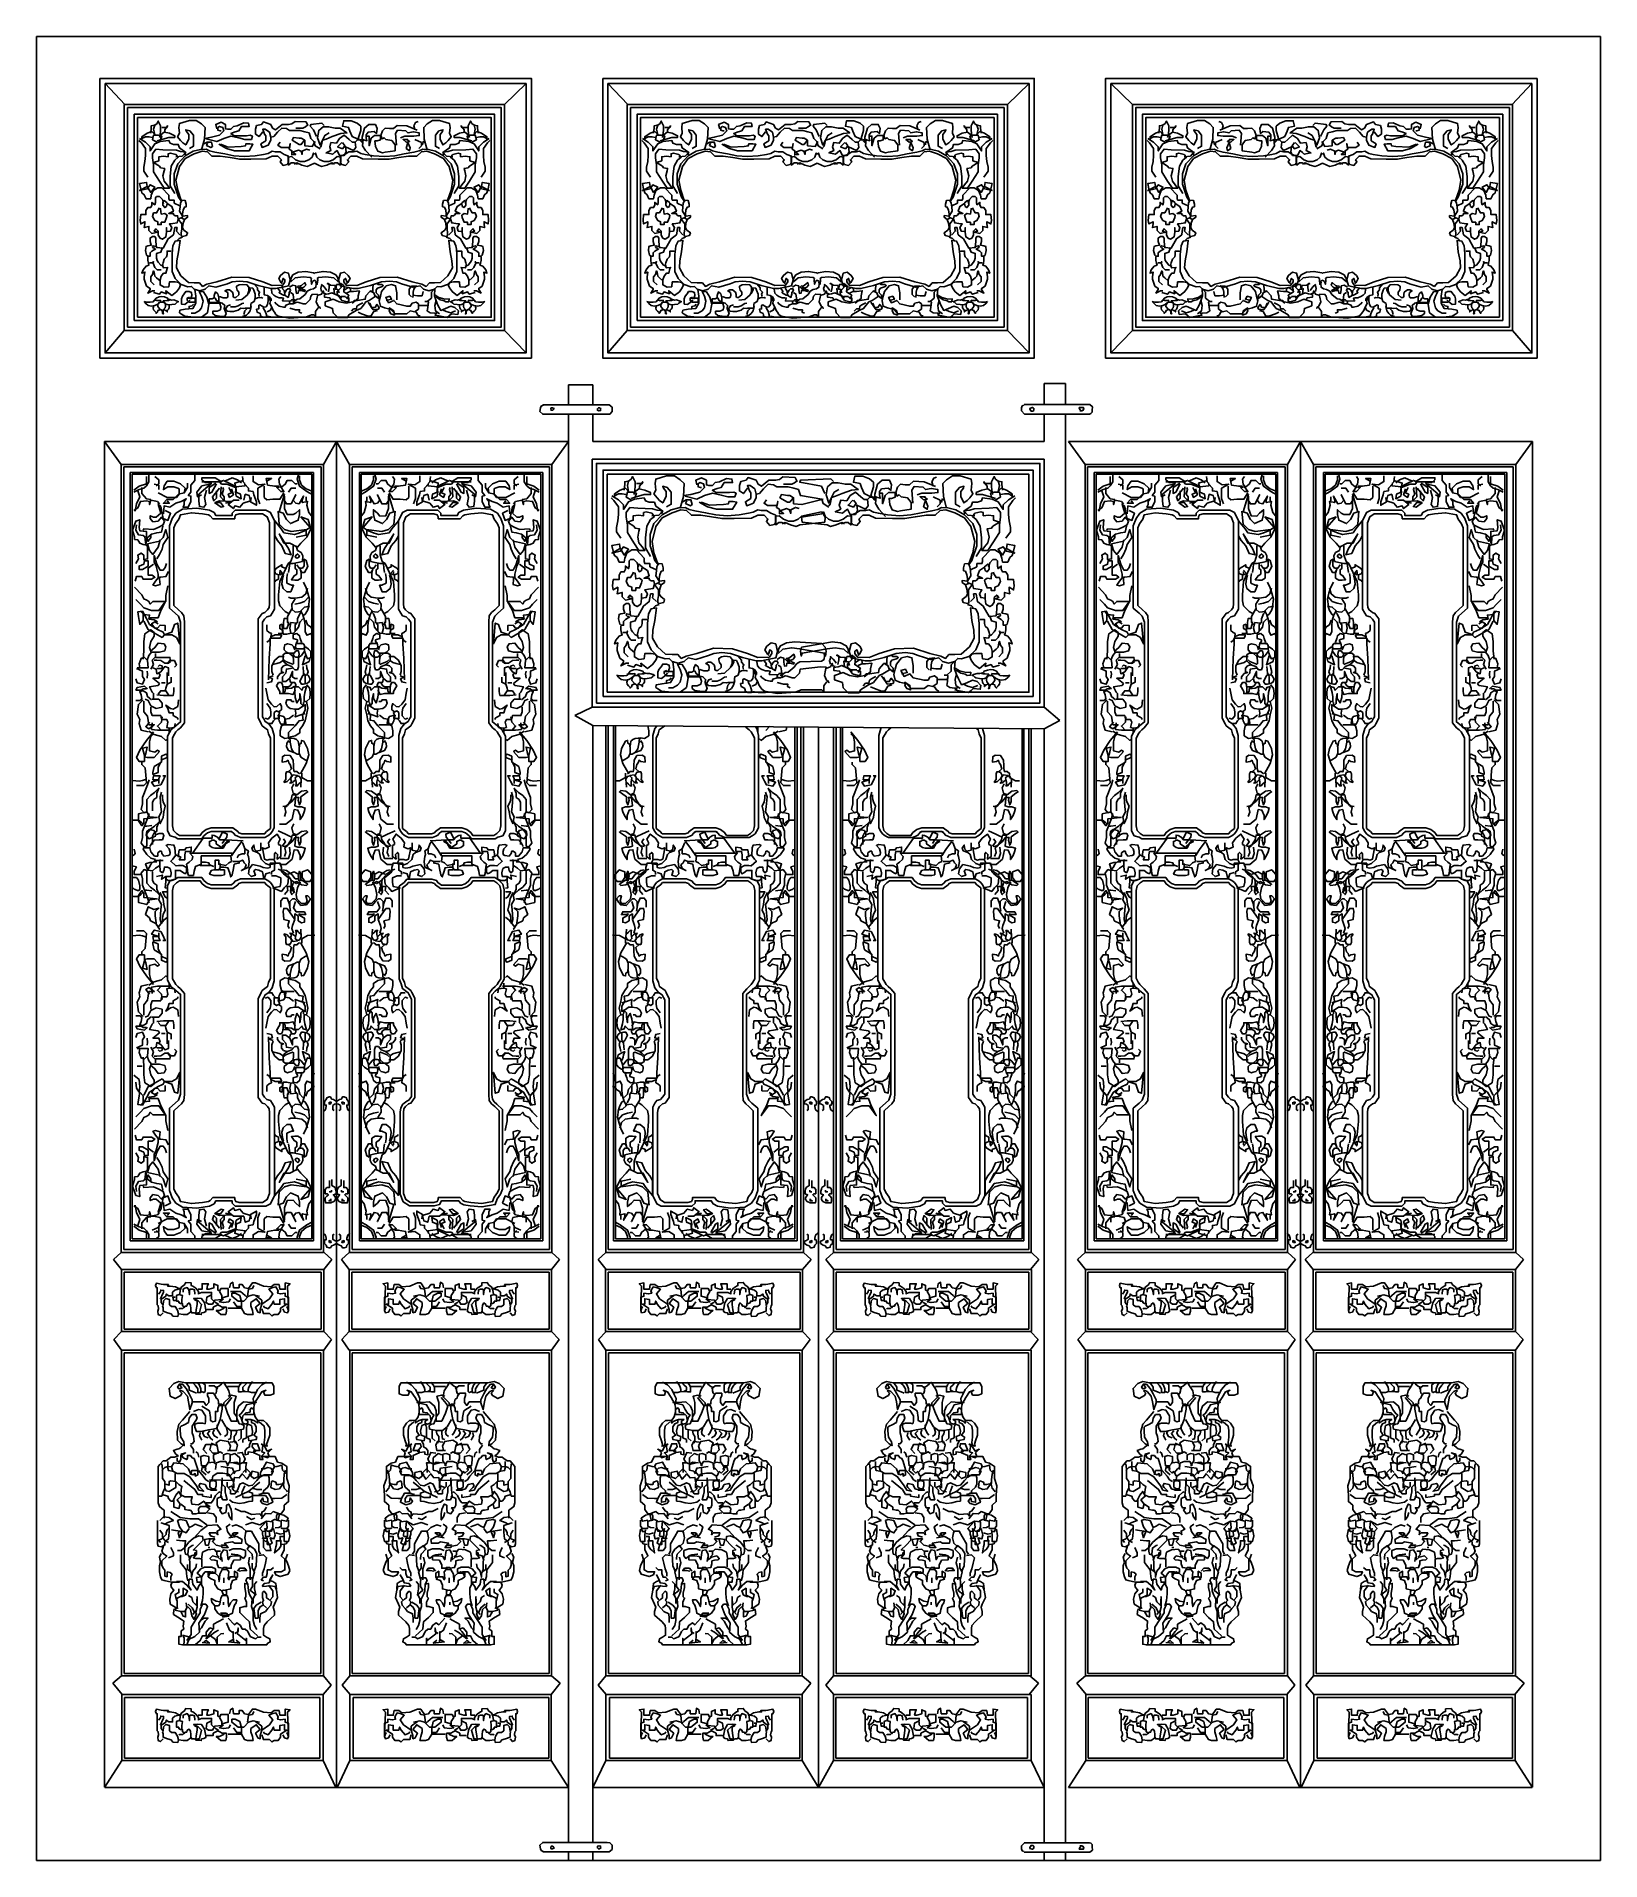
# Model space of a CAD drawing. Extents: x 1684 to 4686, y 4591 to 8092.
import ezdxf

# ---------------------------------------------------------------- set-up
doc = ezdxf.new("R2010")
doc.units = 0
doc.header["$MEASUREMENT"] = 0
for name, color, linetype in [('2', 2, 'CONTINUOUS'), ('3', 3, 'CONTINUOUS'), ('4', 4, 'CONTINUOUS'), ('7', 7, 'CONTINUOUS')]:
    doc.layers.add(name, color=color, linetype=linetype)

msp = doc.modelspace()

# ---------------------------------------------------------------- linework, layer by layer
at = {"layer": '2'}
msp.add_line((4685.7, 4591.2), (1684.2, 4591.2), dxfattribs=at)
at = {"layer": '3'}
for p, q in [((1854, 7961.4), (1815.8, 8001.3)), ((2582.3, 7961.4), (2623.9, 8001.3)), ((2819.1, 7961.4), (2780.9, 8001.3)), ((3547.5, 7961.4), (3589, 8001.3)), ((3787.5, 7961.4), (3746, 8001.3)), ((4515.9, 7961.4), (4554.1, 8001.3)), ((1852.7, 7527.4), (1815.8, 7484.5)), ((2582.3, 7527.4), (2623.9, 7484.5)), ((2817.8, 7527.4), (2780.9, 7484.5)), ((3547.5, 7527.4), (3589, 7484.5)), ((3787.5, 7527.4), (3746, 7484.5)), ((4517.1, 7527.4), (4554.1, 7484.5)), ((1846.7, 7270.2), (1814.8, 7314.1)), ((2235, 7270.2), (2260, 7314.1)), ((2285, 7270.2), (2260, 7314.1)), ((2673.3, 7270.2), (2705.2, 7314.1)), ((3696.6, 7270.2), (3664.7, 7314.1)), ((4084.9, 7270.2), (4109.9, 7314.1)), ((4134.9, 7270.2), (4109.9, 7314.1)), ((4523.2, 7270.2), (4555, 7314.1)), ((1846.7, 5758.3), (1846.7, 7270.2)), ((1846.7, 7270.2), (2235, 7270.2)), ((1864, 5780.4), (1864, 7255.1)), ((1864, 7255.1), (2215.9, 7255.1)), ((2215.9, 7255.1), (2215.9, 5780.4)), ((2235, 7270.2), (2235, 5758.3)), ((2285, 7270.2), (2285, 5758.3)), ((2673.3, 7270.2), (2285, 7270.2)), ((2656, 7255.1), (2304, 7255.1)), ((2304, 7255.1), (2304, 5780.4)), ((2656, 5780.4), (2656, 7255.1)), ((2673.3, 5758.3), (2673.3, 7270.2)), ((3696.6, 5758.3), (3696.6, 7270.2)), ((3696.6, 7270.2), (4084.9, 7270.2)), ((3713.9, 5780.4), (3713.9, 7255.1)), ((3713.9, 7255.1), (4065.8, 7255.1)), ((4065.8, 7255.1), (4065.8, 5780.4)), ((4084.9, 7270.2), (4084.9, 5758.3)), ((4134.9, 7270.2), (4134.9, 5758.3)), ((4523.2, 7270.2), (4134.9, 7270.2)), ((4505.9, 7255.1), (4153.9, 7255.1)), ((4153.9, 7255.1), (4153.9, 5780.4)), ((4505.9, 5780.4), (4505.9, 7255.1)), ((4523.2, 5758.3), (4523.2, 7270.2)), ((2717, 6788.4), (2750.6, 6804.3)), ((3647.8, 6779), (3617.8, 6804.3)), ((2751.6, 6769.3), (2717, 6788.4)), ((2776.6, 6769.1), (2776.6, 5758.3)), ((2791.7, 6769), (2791.7, 5780.4)), ((3139.7, 5784.2), (3139.7, 6766.4)), ((3143.7, 5780.4), (3143.7, 6766.4)), ((3151.2, 5763.9), (3151.2, 6766.3)), ((3156, 5758.3), (3156, 6766.2)), ((3213.9, 5758.3), (3213.9, 6766.2)), ((3218.8, 5763.9), (3218.8, 6766.3)), ((3227.2, 5780.4), (3227.2, 6766.4)), ((3231.1, 5784.2), (3231.1, 6766.4)), ((3579.1, 6763.2), (3579.1, 5780.4)), ((3593.3, 6763), (3593.3, 5758.3)), ((3618.3, 6762.8), (3647.8, 6779)), ((2215.9, 5780.4), (1864, 5780.4)), ((2304, 5780.4), (2656, 5780.4)), ((2791.7, 5780.4), (3143.7, 5780.4)), ((3579.1, 5780.4), (3227.2, 5780.4)), ((4065.8, 5780.4), (3713.9, 5780.4)), ((4153.9, 5780.4), (4505.9, 5780.4)), ((1832.1, 5744.3), (1846.7, 5758.3)), ((1847.3, 5725.4), (1832.1, 5744.3)), ((2235, 5758.3), (1846.7, 5758.3)), ((2235.4, 5725.4), (2250.7, 5744.3)), ((2250.7, 5744.3), (2236, 5758.3)), ((2269.3, 5744.3), (2284, 5758.3)), ((2284.5, 5725.4), (2269.3, 5744.3)), ((2285, 5758.3), (2673.3, 5758.3)), ((2672.7, 5725.4), (2687.9, 5744.3)), ((2687.9, 5744.3), (2673.3, 5758.3)), ((2762, 5744.3), (2776.6, 5758.3)), ((2777.2, 5725.4), (2762, 5744.3)), ((2776.6, 5758.3), (3156, 5758.3)), ((3154.5, 5725.4), (3170.7, 5744.3)), ((3170.7, 5744.3), (3156, 5758.3)), ((3199.3, 5744.3), (3213.9, 5758.3)), ((3214.5, 5725.4), (3199.3, 5744.3)), ((3593.3, 5758.3), (3213.9, 5758.3)), ((3591.8, 5725.4), (3608, 5744.3)), ((3608, 5744.3), (3593.4, 5758.3)), ((3681.9, 5744.3), (3696.6, 5758.3)), ((3697.2, 5725.4), (3681.9, 5744.3)), ((4084.9, 5758.3), (3696.6, 5758.3)), ((4085.3, 5725.4), (4100.5, 5744.3)), ((4100.5, 5744.3), (4085.9, 5758.3)), ((4119.2, 5744.3), (4133.8, 5758.3)), ((4134.4, 5725.4), (4119.2, 5744.3)), ((4134.9, 5758.3), (4523.2, 5758.3)), ((4522.6, 5725.4), (4537.8, 5744.3)), ((4537.8, 5744.3), (4523.2, 5758.3)), ((1847.3, 5725.4), (2235.4, 5725.4)), ((1847.3, 5725.4), (1847.3, 5606.7)), ((2235.4, 5725.4), (2235.4, 5606.7)), ((2672.7, 5725.4), (2284.5, 5725.4)), ((2284.5, 5725.4), (2284.5, 5606.7)), ((2672.7, 5725.4), (2672.7, 5606.7)), ((3154.5, 5725.4), (2776.1, 5725.4)), ((2776.1, 5725.4), (2776.1, 5606.7)), ((3154.5, 5725.4), (3154.5, 5606.7)), ((3213.9, 5725.4), (3593.7, 5725.4)), ((3213.9, 5725.4), (3213.9, 5606.7)), ((3593.7, 5725.4), (3593.7, 5606.7)), ((3697.2, 5725.4), (4085.3, 5725.4)), ((3697.2, 5725.4), (3697.2, 5606.7)), ((4085.3, 5725.4), (4085.3, 5606.7)), ((4522.6, 5725.4), (4134.4, 5725.4)), ((4134.4, 5725.4), (4134.4, 5606.7)), ((4522.6, 5725.4), (4522.6, 5606.7)), ((1832.7, 5590.8), (1847.3, 5606.7)), ((1847.3, 5606.7), (2235.4, 5606.7)), ((2250.1, 5590.8), (2235.4, 5606.7)), ((2269.9, 5590.8), (2284.5, 5606.7)), ((2672.7, 5606.7), (2284.5, 5606.7)), ((2687.3, 5590.8), (2672.7, 5606.7)), ((2762.5, 5590.8), (2777.2, 5606.7)), ((3154.5, 5606.7), (2776.1, 5606.7)), ((3169.1, 5590.8), (3154.5, 5606.7)), ((3199.9, 5590.8), (3214.5, 5606.7)), ((3213.9, 5606.7), (3593.7, 5606.7)), ((3606.5, 5590.8), (3591.8, 5606.7)), ((3682.5, 5590.8), (3697.2, 5606.7)), ((3697.2, 5606.7), (4085.3, 5606.7)), ((4100, 5590.8), (4085.3, 5606.7)), ((4119.8, 5590.8), (4134.4, 5606.7)), ((4522.6, 5606.7), (4134.4, 5606.7)), ((4537.2, 5590.8), (4522.6, 5606.7)), ((1847.2, 5570.5), (1832.7, 5590.8)), ((1847.2, 4945.3), (1847.2, 5570.5)), ((1847.2, 5570.5), (2234.8, 5570.5)), ((2234.8, 5570.5), (2234.8, 4945.3)), ((2235.5, 5570.5), (2250.1, 5590.8)), ((2284.5, 5570.5), (2269.9, 5590.8)), ((2672.8, 5570.5), (2285.2, 5570.5)), ((2285.2, 5570.5), (2285.2, 4945.3)), ((2672.8, 5570.5), (2687.3, 5590.8)), ((2672.8, 4945.3), (2672.8, 5570.5)), ((2777.1, 5570.5), (2762.5, 5590.8)), ((2776.8, 5570.5), (2776.8, 4945.3)), ((3153.9, 5570.5), (2776.8, 5570.5)), ((3153.9, 5570.5), (3169.1, 5590.8)), ((3153.9, 4945.3), (3153.9, 5570.5)), ((3214.5, 5570.5), (3199.9, 5590.8)), ((3213.6, 5570.5), (3593.1, 5570.5)), ((3213.6, 4945.3), (3213.6, 5570.5)), ((3591.2, 5570.5), (3606.5, 5590.8)), ((3593.1, 5570.5), (3593.1, 4945.3)), ((3697.1, 5570.5), (3682.5, 5590.8)), ((3697.1, 4945.3), (3697.1, 5570.5)), ((3697.1, 5570.5), (4084.7, 5570.5)), ((4084.7, 5570.5), (4084.7, 4945.3)), ((4085.4, 5570.5), (4100, 5590.8)), ((4134.3, 5570.5), (4119.8, 5590.8)), ((4522.7, 5570.5), (4135.1, 5570.5)), ((4135.1, 5570.5), (4135.1, 4945.3)), ((4522.7, 5570.5), (4537.2, 5590.8)), ((4522.7, 4945.3), (4522.7, 5570.5)), ((1830.8, 4931.3), (1847.2, 4945.3)), ((2234.8, 4945.3), (1847.2, 4945.3)), ((2249.4, 4927.9), (2234.8, 4945.3)), ((2270.6, 4927.9), (2285.2, 4945.3)), ((2285.2, 4945.3), (2672.8, 4945.3)), ((2689.2, 4931.3), (2672.8, 4945.3)), ((2762.2, 4927.9), (2776.8, 4945.3)), ((2776.8, 4945.3), (3153.9, 4945.3)), ((3170.3, 4931.3), (3153.9, 4945.3)), ((3198.9, 4927.9), (3213.6, 4945.3)), ((3593.1, 4945.3), (3213.6, 4945.3)), ((3585.9, 4946.8), (3585.9, 4946.8)), ((3607, 4931.3), (3590.6, 4945.3)), ((3680.7, 4931.3), (3697.1, 4945.3)), ((4084.7, 4945.3), (3697.1, 4945.3)), ((4077.5, 4946.8), (4077.5, 4946.8)), ((4099.3, 4927.9), (4084.7, 4945.3)), ((4120.4, 4927.9), (4135.1, 4945.3)), ((4135.1, 4945.3), (4522.7, 4945.3)), ((4142.3, 4946.8), (4142.3, 4946.8)), ((4539.1, 4931.3), (4522.7, 4945.3)), ((1848.4, 4909.5), (1830.8, 4931.3)), ((1847.9, 4909.5), (2234.5, 4909.5)), ((1847.9, 4909.5), (1847.9, 4783.1)), ((2234.1, 4909.5), (2249.4, 4927.9)), ((2234.5, 4909.5), (2234.5, 4783.1)), ((2285.9, 4909.5), (2270.6, 4927.9)), ((2672.1, 4909.5), (2285.5, 4909.5)), ((2285.5, 4909.5), (2285.5, 4783.1)), ((2671.6, 4909.5), (2689.2, 4931.3)), ((2672.1, 4909.5), (2672.1, 4783.1)), ((2777.4, 4909.5), (2762.2, 4927.9)), ((3153.8, 4909.5), (2777.1, 4909.5)), ((2777.1, 4909.5), (2777.1, 4783.1)), ((3152.7, 4909.5), (3170.3, 4931.3)), ((3153.8, 4909.5), (3153.8, 4783.1)), ((3214.2, 4909.5), (3198.9, 4927.9)), ((3213.4, 4909.5), (3592.8, 4909.5)), ((3213.4, 4909.5), (3213.4, 4783.1)), ((3589.4, 4909.5), (3607, 4931.3)), ((3592.8, 4909.5), (3592.8, 4783.1)), ((3698.3, 4909.5), (3680.7, 4931.3)), ((3697.7, 4909.5), (4084.4, 4909.5)), ((3697.7, 4909.5), (3697.7, 4783.1)), ((4084, 4909.5), (4099.3, 4927.9)), ((4084.4, 4909.5), (4084.4, 4783.1)), ((4135.7, 4909.5), (4120.4, 4927.9)), ((4522, 4909.5), (4135.3, 4909.5)), ((4135.3, 4909.5), (4135.3, 4783.1)), ((4521.5, 4909.5), (4539.1, 4931.3)), ((4522, 4909.5), (4522, 4783.1)), ((1814.8, 4731.1), (1847.9, 4783.1)), ((1847.9, 4783.1), (2234.5, 4783.1)), ((2234.5, 4783.1), (2258.7, 4731.1)), ((2285.5, 4783.1), (2261.3, 4731.1)), ((2672.1, 4783.1), (2285.5, 4783.1)), ((2705.2, 4731.1), (2672.1, 4783.1)), ((2777.1, 4783.1), (2751.6, 4731.1)), ((3153.8, 4783.1), (2777.1, 4783.1)), ((3184.9, 4731.1), (3153.8, 4783.1)), ((3213.4, 4783.1), (3184.9, 4731.1)), ((3213.4, 4783.1), (3592.8, 4783.1)), ((3618.3, 4731.1), (3592.8, 4783.1)), ((3664.7, 4731.1), (3697.7, 4783.1)), ((3697.7, 4783.1), (4084.4, 4783.1)), ((4084.4, 4783.1), (4108.6, 4731.1)), ((4135.3, 4783.1), (4111.1, 4731.1)), ((4522, 4783.1), (4135.3, 4783.1)), ((4555, 4731.1), (4522, 4783.1))]:
    msp.add_line(p, q, dxfattribs=at)
for points in [[(1805.8, 8011.3), (2633.9, 8011.3), (2633.9, 7474.5), (1805.8, 7474.5)], [(2770.9, 8011.3), (3599, 8011.3), (3599, 7474.5), (2770.9, 7474.5)], [(4564.1, 8011.3), (3736, 8011.3), (3736, 7474.5), (4564.1, 7474.5)], [(1859.1, 7533.8), (2576, 7533.8), (2576, 7955.1), (1859.1, 7955.1)], [(2824.2, 7533.8), (3541.1, 7533.8), (3541.1, 7955.1), (2824.2, 7955.1)], [(4510.8, 7533.8), (3793.9, 7533.8), (3793.9, 7955.1), (4510.8, 7955.1)], [(1878.2, 7552.9), (2556.9, 7552.9), (2556.9, 7936), (1878.2, 7936)], [(1878.2, 7552.9), (2556.9, 7552.9), (2556.9, 7936), (1878.2, 7936)], [(2843.3, 7552.9), (3522, 7552.9), (3522, 7936), (2843.3, 7936)], [(2843.3, 7552.9), (3522, 7552.9), (3522, 7936), (2843.3, 7936)], [(4491.7, 7552.9), (3813, 7552.9), (3813, 7936), (4491.7, 7936)], [(4491.7, 7552.9), (3813, 7552.9), (3813, 7936), (4491.7, 7936)], [(2758.6, 6812.3), (3609.8, 6812.3), (3609.8, 7272.4), (2758.6, 7272.4)], [(2779.6, 6833.3), (3588.8, 6833.3), (3588.8, 7251.4), (2779.6, 7251.4)], [(2581.4, 6283.4), (2581.4, 6453.7), (2578.9, 6464.8), (2571.4, 6472.3), (2563.6, 6477.5), (2518.1, 6477.5), (2512.9, 6469.9), (2507.1, 6465.5), (2499.5, 6463.2), (2461.3, 6463.2), (2454.3, 6468), (2451.9, 6471.7), (2443.1, 6474.7), (2395, 6474.7), (2389.7, 6468.1), (2380.2, 6461), (2380.2, 6283.2), (2384.3, 6273.8), (2386.6, 6264.5), (2397.7, 6256.4), (2399, 6253.9), (2401.8, 6248.2), (2404, 6243.8), (2404, 6057.5), (2398.6, 6050.1), (2394.6, 6048.5), (2387.3, 6042.4), (2383.2, 6035.6), (2382, 6027.2), (2382, 5869.7), (2388, 5855.3), (2399.8, 5847.4), (2447.6, 5847.4), (2457.9, 5850.3), (2461.2, 5857), (2494.5, 5857), (2498.2, 5852.5), (2504.1, 5849.6), (2516.7, 5847.4), (2538.9, 5845.4), (2564.5, 5850.1), (2568.2, 5861.2), (2574.8, 5869.7), (2578.4, 5879.4), (2578.4, 6032.3), (2567.7, 6042.9), (2562.4, 6047.4), (2559.1, 6052), (2558.3, 6061.4), (2558.3, 6252.5), (2564.2, 6259.8), (2568.7, 6263.4), (2573.3, 6268), (2576.6, 6273.6), (2581, 6281.3)], [(2082.2, 5827.5), (2084.8, 5816.2), (2092.3, 5818.7), (2094.8, 5828.7), (2081, 5833.7), (2074.7, 5841.3), (2064.6, 5838.8), (2062.1, 5843.8), (2052.1, 5836.2), (2062.1, 5827.5), (2073.4, 5827.5)], [(2437.8, 5827.5), (2435.2, 5816.2), (2427.7, 5818.7), (2425.2, 5828.7), (2439, 5833.7), (2445.3, 5841.3), (2455.3, 5838.8), (2457.9, 5843.8), (2467.9, 5836.2), (2457.9, 5827.5), (2446.6, 5827.5)], [(3932.1, 5827.5), (3934.6, 5816.2), (3942.2, 5818.7), (3944.7, 5828.7), (3930.9, 5833.7), (3924.6, 5841.3), (3914.5, 5838.8), (3912, 5843.8), (3902, 5836.2), (3912, 5827.5), (3923.3, 5827.5)], [(4287.6, 5827.5), (4285.1, 5816.2), (4277.6, 5818.7), (4275.1, 5828.7), (4288.9, 5833.7), (4295.2, 5841.3), (4305.2, 5838.8), (4307.7, 5843.8), (4317.8, 5836.2), (4307.7, 5827.5), (4296.4, 5827.5)]]:
    msp.add_lwpolyline(points, close=True, dxfattribs=at)
for points in [[(1906.7, 7897.9), (1900, 7899.1), (1893.2, 7899.1), (1886.5, 7895.7), (1886.5, 7893.5), (1886.5, 7899.1), (1896.6, 7905.8), (1905.6, 7909.2), (1911.2, 7903.6), (1909, 7913.6), (1911.2, 7921.5), (1915.7, 7924.9), (1917.9, 7929.4), (1922.4, 7920.4), (1922.4, 7911.4), (1921.3, 7902.4), (1920.2, 7897.9)], [(1903.3, 7905.8), (1904.5, 7915.9), (1904.5, 7920.4), (1910.1, 7921.5), (1910.1, 7918.1)], [(1924.7, 7917), (1930.3, 7917), (1934.8, 7917), (1935.9, 7920.4), (1930.3, 7912.5), (1930.3, 7906.9)], [(2001, 7874.4), (2006.7, 7894.6), (2007.8, 7917), (2001, 7923.7), (1990.9, 7930.5), (1977.5, 7930.5), (1958.4, 7924.9), (1957.2, 7917), (1958.4, 7905.8), (1955, 7899.1), (1960.6, 7892.3), (1965.1, 7887.8), (1970.7, 7883.4), (1976.3, 7894.6), (1976.3, 7903.6), (1971.8, 7909.2), (1970.7, 7912.5), (1978.6, 7910.3), (1985.3, 7902.4), (1985.3, 7890.1), (1985.3, 7881.1), (1977.5, 7876.6)], [(2007.4, 7896.1), (2019.9, 7898.2), (2035.4, 7902.3), (2043.7, 7910.6), (2041.6, 7916.8), (2035.4, 7918.9), (2032.3, 7916.8), (2032.3, 7911.6), (2036.4, 7910.6), (2038.5, 7910.6)], [(2030.2, 7914.7), (2028.2, 7923), (2038.5, 7927.1), (2046.8, 7923), (2046.8, 7914.7), (2050.9, 7913.7), (2057.2, 7913.7), (2062.3, 7918.9), (2069.6, 7919.9), (2082, 7926.1), (2091.3, 7925.1), (2092.4, 7918.9), (2085.1, 7918.9), (2077.9, 7918.9), (2072.7, 7910.6), (2065.4, 7908.5), (2057.2, 7905.4), (2063.4, 7901.3), (2075.8, 7901.3), (2087.2, 7901.3), (2094.5, 7902.3), (2098.6, 7900.2), (2096.5, 7894), (2084.1, 7894), (2072.7, 7897.1), (2057.2, 7900.2), (2043.7, 7896.1), (2030.2, 7889.9), (2009.5, 7895.1)], [(2118.4, 7908.9), (2111.4, 7899.6), (2104.4, 7904.3), (2104.4, 7913.6), (2106.7, 7920.6), (2116.1, 7923), (2119.6, 7927.6), (2133.6, 7923), (2137.1, 7916), (2143, 7912.5), (2155.8, 7923), (2167.5, 7923), (2174.5, 7924.1), (2180.4, 7928.8), (2201.4, 7927.6), (2204.9, 7920.6)], [(2228.3, 7876.2), (2219, 7882.1), (2216.6, 7890.3), (2210.8, 7896.1), (2207.3, 7906.6), (2199.1, 7908.9), (2189.7, 7911.3), (2169.9, 7911.3), (2164, 7914.8), (2154.7, 7916), (2146.5, 7907.8), (2139.4, 7899.6), (2133.6, 7898.4), (2131.3, 7907.8), (2123.1, 7913.6), (2118.4, 7913.6), (2121.9, 7904.3), (2124.2, 7900.8), (2124.2, 7891.4), (2114.9, 7885.6), (2117.2, 7878.6), (2128.9, 7883.2), (2133.6, 7892.6), (2133.6, 7899.6)], [(2204.9, 7921.8), (2200.3, 7918.3), (2195.6, 7916), (2181.6, 7916)], [(2221.3, 7899.6), (2215.5, 7912.5), (2209.6, 7919.5), (2210.8, 7923), (2231.8, 7925.3), (2236.5, 7920.6)], [(2228.3, 7878.6), (2230.7, 7880.9), (2233, 7892.6), (2240, 7894.9), (2251.7, 7899.6), (2268.1, 7905.4), (2279.8, 7906.6), (2266.9, 7916), (2257.6, 7916), (2244.7, 7918.3), (2234.2, 7918.3), (2226, 7911.3), (2223.7, 7897.3), (2228.3, 7883.2), (2233, 7892.6), (2237.7, 7901.9), (2245.9, 7906.6)], [(2310, 7893.8), (2318.2, 7891.4), (2317, 7897.3), (2317, 7903.1), (2320.6, 7907.8), (2332.3, 7909), (2336.9, 7905.5), (2338.1, 7914.8), (2334.6, 7923), (2321.7, 7923), (2313.5, 7916), (2308.9, 7898.5), (2308.9, 7887.9), (2301.8, 7896.1), (2306.5, 7911.3), (2306.5, 7919.5), (2299.5, 7925.3), (2287.8, 7930), (2273.8, 7930), (2271.4, 7919.5), (2283.1, 7917.1), (2285.5, 7910.1), (2290.1, 7899.6), (2299.5, 7895), (2304.2, 7893.8)], [(2318.3, 7900.4), (2322.4, 7900.4), (2322.4, 7889.1), (2322.4, 7881.8), (2326.6, 7896.3), (2332.8, 7901.5), (2344.2, 7901.5), (2344.2, 7893.2), (2338, 7891.1), (2333.8, 7891.1), (2334.9, 7880.8), (2339, 7871.5), (2348.3, 7868.4), (2353.5, 7869.4), (2372.2, 7872.5), (2372.2, 7883.9), (2365.9, 7892.2), (2354.5, 7894.2), (2351.4, 7897.3), (2347.3, 7895.3), (2345.2, 7901.5), (2348.3, 7910.8), (2353.5, 7916), (2361.8, 7914.9), (2369, 7914.9), (2376.3, 7921.1), (2394.9, 7920.1), (2410.5, 7913.9), (2414.6, 7911.8)], [(2375.3, 7882.8), (2373.2, 7905.6), (2377.3, 7911.8), (2392.9, 7910.8), (2397, 7906.6), (2407.4, 7908.7), (2418.8, 7906.6), (2418.8, 7901.5), (2408.4, 7900.4), (2390.8, 7900.4), (2382.5, 7897.3)], [(2410.5, 7912.9), (2408.4, 7920.1), (2411.5, 7926.3), (2416.7, 7928.4)], [(2434, 7874.4), (2428.4, 7894.6), (2427.3, 7917), (2434, 7923.7), (2444.1, 7930.5), (2457.6, 7930.5), (2476.7, 7924.9), (2477.8, 7917), (2476.7, 7905.8), (2480.1, 7899.1), (2474.4, 7892.3), (2469.9, 7887.8), (2464.3, 7883.4), (2458.7, 7894.6), (2458.7, 7903.6), (2463.2, 7909.2), (2464.3, 7912.5), (2456.5, 7910.3), (2449.7, 7902.4), (2449.7, 7890.1), (2449.7, 7881.1), (2457.6, 7876.6)], [(2510.4, 7917), (2504.8, 7917), (2500.3, 7917), (2499.1, 7920.4), (2504.8, 7912.5), (2504.8, 7906.9)], [(2528.3, 7897.9), (2535.1, 7899.1), (2541.8, 7899.1), (2548.6, 7895.7), (2548.6, 7893.5), (2548.6, 7899.1), (2538.5, 7905.8), (2529.5, 7909.2), (2523.9, 7903.6), (2526.1, 7913.6), (2523.9, 7921.5), (2519.4, 7924.9), (2517.1, 7929.4), (2512.6, 7920.4), (2512.6, 7911.4), (2513.7, 7902.4), (2514.9, 7897.9)], [(2531.7, 7905.8), (2530.6, 7915.9), (2530.6, 7920.4), (2525, 7921.5), (2525, 7918.1)], [(2843.3, 7552.9), (2843.3, 7936), (3522, 7936), (3522, 7552.9)], [(2871.8, 7897.9), (2865.1, 7899.1), (2858.3, 7899.1), (2851.6, 7895.7), (2851.6, 7893.5), (2851.6, 7899.1), (2861.7, 7905.8), (2870.7, 7909.2), (2876.3, 7903.6), (2874.1, 7913.6), (2876.3, 7921.5), (2880.8, 7924.9), (2883.1, 7929.4), (2887.5, 7920.4), (2887.5, 7911.4), (2886.4, 7902.4), (2885.3, 7897.9)], [(2868.5, 7905.8), (2869.6, 7915.9), (2869.6, 7920.4), (2875.2, 7921.5), (2875.2, 7918.1)], [(2889.8, 7917), (2895.4, 7917), (2899.9, 7917), (2901, 7920.4), (2895.4, 7912.5), (2895.4, 7906.9)], [(2966.2, 7874.4), (2971.8, 7894.6), (2972.9, 7917), (2966.2, 7923.7), (2956.1, 7930.5), (2942.6, 7930.5), (2923.5, 7924.9), (2922.4, 7917), (2923.5, 7905.8), (2920.1, 7899.1), (2925.7, 7892.3), (2930.2, 7887.8), (2935.8, 7883.4), (2941.5, 7894.6), (2941.5, 7903.6), (2937, 7909.2), (2935.8, 7912.5), (2943.7, 7910.3), (2950.4, 7902.4), (2950.4, 7890.1), (2950.4, 7881.1), (2942.6, 7876.6)], [(2972.6, 7896.1), (2985, 7898.2), (3000.5, 7902.3), (3008.8, 7910.6), (3006.7, 7916.8), (3000.5, 7918.9), (2997.4, 7916.8), (2997.4, 7911.6), (3001.6, 7910.6), (3003.6, 7910.6)], [(2995.3, 7914.7), (2993.3, 7923), (3003.6, 7927.1), (3011.9, 7923), (3011.9, 7914.7), (3016.1, 7913.7), (3022.3, 7913.7), (3027.5, 7918.9), (3034.7, 7919.9), (3047.1, 7926.1), (3056.5, 7925.1), (3057.5, 7918.9), (3050.2, 7918.9), (3043, 7918.9), (3037.8, 7910.6), (3030.6, 7908.5), (3022.3, 7905.4), (3028.5, 7901.3), (3040.9, 7901.3), (3052.3, 7901.3), (3059.6, 7902.3), (3063.7, 7900.2), (3061.6, 7894), (3049.2, 7894), (3037.8, 7897.1), (3022.3, 7900.2), (3008.8, 7896.1), (2995.3, 7889.9), (2974.6, 7895.1)], [(3083.5, 7908.9), (3076.5, 7899.6), (3069.5, 7904.3), (3069.5, 7913.6), (3071.8, 7920.6), (3081.2, 7923), (3084.7, 7927.6), (3098.7, 7923), (3102.2, 7916), (3108.1, 7912.5), (3120.9, 7923), (3132.6, 7923), (3139.7, 7924.1), (3145.5, 7928.8), (3166.6, 7927.6), (3170.1, 7920.6)], [(3193.5, 7876.2), (3184.1, 7882.1), (3181.8, 7890.3), (3175.9, 7896.1), (3172.4, 7906.6), (3164.2, 7908.9), (3154.9, 7911.3), (3135, 7911.3), (3129.1, 7914.8), (3119.8, 7916), (3111.6, 7907.8), (3104.6, 7899.6), (3098.7, 7898.4), (3096.4, 7907.8), (3088.2, 7913.6), (3083.5, 7913.6), (3087, 7904.3), (3089.4, 7900.8), (3089.4, 7891.4), (3080, 7885.6), (3082.3, 7878.6), (3094, 7883.2), (3098.7, 7892.6), (3098.7, 7899.6)], [(3170.1, 7921.8), (3165.4, 7918.3), (3160.7, 7916), (3146.7, 7916)], [(3186.4, 7899.6), (3180.6, 7912.5), (3174.7, 7919.5), (3175.9, 7923), (3197, 7925.3), (3201.6, 7920.6)], [(3193.5, 7878.6), (3195.8, 7880.9), (3198.1, 7892.6), (3205.1, 7894.9), (3216.8, 7899.6), (3233.2, 7905.4), (3244.9, 7906.6), (3232, 7916), (3222.7, 7916), (3209.8, 7918.3), (3199.3, 7918.3), (3191.1, 7911.3), (3188.8, 7897.3), (3193.5, 7883.2), (3198.1, 7892.6), (3202.8, 7901.9), (3211, 7906.6)], [(3275.1, 7893.8), (3283.3, 7891.4), (3282.2, 7897.3), (3282.2, 7903.1), (3285.7, 7907.8), (3297.4, 7909), (3302, 7905.5), (3303.2, 7914.8), (3299.7, 7923), (3286.8, 7923), (3278.7, 7916), (3274, 7898.5), (3274, 7887.9), (3267, 7896.1), (3271.6, 7911.3), (3271.6, 7919.5), (3264.6, 7925.3), (3252.9, 7930), (3238.9, 7930), (3236.6, 7919.5), (3248.2, 7917.1), (3250.6, 7910.1), (3255.3, 7899.6), (3264.6, 7895), (3269.3, 7893.8)], [(3283.4, 7900.4), (3287.5, 7900.4), (3287.5, 7889.1), (3287.5, 7881.8), (3291.7, 7896.3), (3297.9, 7901.5), (3309.3, 7901.5), (3309.3, 7893.2), (3303.1, 7891.1), (3298.9, 7891.1), (3300, 7880.8), (3304.1, 7871.5), (3313.4, 7868.4), (3318.6, 7869.4), (3337.3, 7872.5), (3337.3, 7883.9), (3331.1, 7892.2), (3319.7, 7894.2), (3316.6, 7897.3), (3312.4, 7895.3), (3310.3, 7901.5), (3313.4, 7910.8), (3318.6, 7916), (3326.9, 7914.9), (3334.2, 7914.9), (3341.4, 7921.1), (3360.1, 7920.1), (3375.6, 7913.9), (3379.7, 7911.8)], [(3340.4, 7882.8), (3338.3, 7905.6), (3342.4, 7911.8), (3358, 7910.8), (3362.1, 7906.6), (3372.5, 7908.7), (3383.9, 7906.6), (3383.9, 7901.5), (3373.5, 7900.4), (3355.9, 7900.4), (3347.6, 7897.3)], [(3375.6, 7912.9), (3373.5, 7920.1), (3376.6, 7926.3), (3381.8, 7928.4)], [(3399.1, 7874.4), (3393.5, 7894.6), (3392.4, 7917), (3399.1, 7923.7), (3409.2, 7930.5), (3422.7, 7930.5), (3441.8, 7924.9), (3442.9, 7917), (3441.8, 7905.8), (3445.2, 7899.1), (3439.6, 7892.3), (3435.1, 7887.8), (3429.5, 7883.4), (3423.8, 7894.6), (3423.8, 7903.6), (3428.3, 7909.2), (3429.5, 7912.5), (3421.6, 7910.3), (3414.9, 7902.4), (3414.9, 7890.1), (3414.9, 7881.1), (3422.7, 7876.6)], [(3475.5, 7917), (3469.9, 7917), (3465.4, 7917), (3464.3, 7920.4), (3469.9, 7912.5), (3469.9, 7906.9)], [(3493.5, 7897.9), (3500.2, 7899.1), (3506.9, 7899.1), (3513.7, 7895.7), (3513.7, 7893.5), (3513.7, 7899.1), (3503.6, 7905.8), (3494.6, 7909.2), (3489, 7903.6), (3491.2, 7913.6), (3489, 7921.5), (3484.5, 7924.9), (3482.2, 7929.4), (3477.7, 7920.4), (3477.7, 7911.4), (3478.9, 7902.4), (3480, 7897.9)], [(3496.8, 7905.8), (3495.7, 7915.9), (3495.7, 7920.4), (3490.1, 7921.5), (3490.1, 7918.1)], [(4491.7, 7552.9), (4491.7, 7936), (3813, 7936), (3813, 7552.9)], [(3841.5, 7897.9), (3834.8, 7899.1), (3828, 7899.1), (3821.3, 7895.7), (3821.3, 7893.5), (3821.3, 7899.1), (3831.4, 7905.8), (3840.4, 7909.2), (3846, 7903.6), (3843.8, 7913.6), (3846, 7921.5), (3850.5, 7924.9), (3852.7, 7929.4), (3857.2, 7920.4), (3857.2, 7911.4), (3856.1, 7902.4), (3855, 7897.9)], [(3838.1, 7905.8), (3839.3, 7915.9), (3839.3, 7920.4), (3844.9, 7921.5), (3844.9, 7918.1)], [(3859.5, 7917), (3865.1, 7917), (3869.6, 7917), (3870.7, 7920.4), (3865.1, 7912.5), (3865.1, 7906.9)], [(3935.9, 7874.4), (3941.5, 7894.6), (3942.6, 7917), (3935.9, 7923.7), (3925.7, 7930.5), (3912.3, 7930.5), (3893.2, 7924.9), (3892.1, 7917), (3893.2, 7905.8), (3889.8, 7899.1), (3895.4, 7892.3), (3899.9, 7887.8), (3905.5, 7883.4), (3911.1, 7894.6), (3911.1, 7903.6), (3906.7, 7909.2), (3905.5, 7912.5), (3913.4, 7910.3), (3920.1, 7902.4), (3920.1, 7890.1), (3920.1, 7881.1), (3912.3, 7876.6)], [(3994.6, 7882.8), (3996.7, 7905.6), (3992.5, 7911.8), (3977, 7910.8), (3972.9, 7906.6), (3962.5, 7908.7), (3951.1, 7906.6), (3951.1, 7901.5), (3961.5, 7900.4), (3979.1, 7900.4), (3987.4, 7897.3)], [(3959.4, 7912.9), (3961.5, 7920.1), (3958.3, 7926.3), (3953.2, 7928.4)], [(4051.6, 7900.4), (4047.4, 7900.4), (4047.4, 7889.1), (4047.4, 7881.8), (4043.3, 7896.3), (4037.1, 7901.5), (4025.7, 7901.5), (4025.7, 7893.2), (4031.9, 7891.1), (4036, 7891.1), (4035, 7880.8), (4030.9, 7871.5), (4021.5, 7868.4), (4016.4, 7869.4), (3997.7, 7872.5), (3997.7, 7883.9), (4003.9, 7892.2), (4015.3, 7894.2), (4018.4, 7897.3), (4022.6, 7895.3), (4024.6, 7901.5), (4021.5, 7910.8), (4016.4, 7916), (4008.1, 7914.9), (4000.8, 7914.9), (3993.6, 7921.1), (3974.9, 7920.1), (3959.4, 7913.9), (3955.2, 7911.8)], [(4059.8, 7893.8), (4051.6, 7891.4), (4052.8, 7897.3), (4052.8, 7903.1), (4049.3, 7907.8), (4037.6, 7909), (4032.9, 7905.5), (4031.8, 7914.8), (4035.3, 7923), (4048.1, 7923), (4056.3, 7916), (4061, 7898.5), (4061, 7887.9), (4068, 7896.1), (4063.3, 7911.3), (4063.3, 7919.5), (4070.4, 7925.3), (4082.1, 7930), (4096.1, 7930), (4098.4, 7919.5), (4086.7, 7917.1), (4084.4, 7910.1), (4079.7, 7899.6), (4070.4, 7895), (4065.7, 7893.8)], [(4141.5, 7878.6), (4139.2, 7880.9), (4136.9, 7892.6), (4129.8, 7894.9), (4118.1, 7899.6), (4101.8, 7905.4), (4090.1, 7906.6), (4102.9, 7916), (4112.3, 7916), (4125.2, 7918.3), (4135.7, 7918.3), (4143.9, 7911.3), (4146.2, 7897.3), (4141.5, 7883.2), (4136.9, 7892.6), (4132.2, 7901.9), (4124, 7906.6)], [(4148.5, 7899.6), (4154.4, 7912.5), (4160.2, 7919.5), (4159.1, 7923), (4138, 7925.3), (4133.3, 7920.6)], [(4141.5, 7876.2), (4150.9, 7882.1), (4153.2, 7890.3), (4159.1, 7896.1), (4162.6, 7906.6), (4170.8, 7908.9), (4180.1, 7911.3), (4200, 7911.3), (4205.9, 7914.8), (4215.2, 7916), (4223.4, 7907.8), (4230.4, 7899.6), (4236.3, 7898.4), (4238.6, 7907.8), (4246.8, 7913.6), (4251.5, 7913.6), (4248, 7904.3), (4245.6, 7900.8), (4245.6, 7891.4), (4255, 7885.6), (4252.6, 7878.6), (4240.9, 7883.2), (4236.3, 7892.6), (4236.3, 7899.6)], [(4251.5, 7908.9), (4258.5, 7899.6), (4265.5, 7904.3), (4265.5, 7913.6), (4263.2, 7920.6), (4253.8, 7923), (4250.3, 7927.6), (4236.3, 7923), (4232.8, 7916), (4226.9, 7912.5), (4214, 7923), (4202.3, 7923), (4195.3, 7924.1), (4189.5, 7928.8), (4168.4, 7927.6), (4164.9, 7920.6)], [(4164.9, 7921.8), (4169.6, 7918.3), (4174.3, 7916), (4188.3, 7916)], [(4339.6, 7914.7), (4341.7, 7923), (4331.3, 7927.1), (4323.1, 7923), (4323.1, 7914.7), (4318.9, 7913.7), (4312.7, 7913.7), (4307.5, 7918.9), (4300.3, 7919.9), (4287.8, 7926.1), (4278.5, 7925.1), (4277.5, 7918.9), (4284.7, 7918.9), (4292, 7918.9), (4297.2, 7910.6), (4304.4, 7908.5), (4312.7, 7905.4), (4306.5, 7901.3), (4294.1, 7901.3), (4282.7, 7901.3), (4275.4, 7902.3), (4271.3, 7900.2), (4273.3, 7894), (4285.8, 7894), (4297.2, 7897.1), (4312.7, 7900.2), (4326.2, 7896.1), (4339.6, 7889.9), (4360.4, 7895.1)], [(4362.4, 7896.1), (4350, 7898.2), (4334.5, 7902.3), (4326.2, 7910.6), (4328.2, 7916.8), (4334.5, 7918.9), (4337.6, 7916.8), (4337.6, 7911.6), (4333.4, 7910.6), (4331.3, 7910.6)], [(4368.8, 7874.4), (4363.2, 7894.6), (4362.1, 7917), (4368.8, 7923.7), (4378.9, 7930.5), (4392.4, 7930.5), (4411.5, 7924.9), (4412.6, 7917), (4411.5, 7905.8), (4414.9, 7899.1), (4409.3, 7892.3), (4404.8, 7887.8), (4399.1, 7883.4), (4393.5, 7894.6), (4393.5, 7903.6), (4398, 7909.2), (4399.1, 7912.5), (4391.3, 7910.3), (4384.5, 7902.4), (4384.5, 7890.1), (4384.5, 7881.1), (4392.4, 7876.6)], [(4445.2, 7917), (4439.6, 7917), (4435.1, 7917), (4434, 7920.4), (4439.6, 7912.5), (4439.6, 7906.9)], [(4463.2, 7897.9), (4469.9, 7899.1), (4476.6, 7899.1), (4483.4, 7895.7), (4483.4, 7893.5), (4483.4, 7899.1), (4473.3, 7905.8), (4464.3, 7909.2), (4458.7, 7903.6), (4460.9, 7913.6), (4458.7, 7921.5), (4454.2, 7924.9), (4451.9, 7929.4), (4447.4, 7920.4), (4447.4, 7911.4), (4448.6, 7902.4), (4449.7, 7897.9)], [(4466.5, 7905.8), (4465.4, 7915.9), (4465.4, 7920.4), (4459.8, 7921.5), (4459.8, 7918.1)], [(1897.7, 7821.7), (1889.9, 7832.9), (1889.9, 7840.7), (1892.1, 7851.9), (1893.2, 7863.2), (1893.2, 7876.6), (1885.4, 7887.8), (1880.9, 7892.3)], [(1882, 7895.7), (1893.2, 7889), (1902.2, 7880), (1902.2, 7872.1), (1911.2, 7885.6), (1921.3, 7890.1), (1938.2, 7892.3), (1940.4, 7886.7), (1947.1, 7884.5), (1956.1, 7884.5), (1958.4, 7877.7), (1970.7, 7868.8), (1968.5, 7864.3)], [(1915.7, 7889), (1906.7, 7893.5), (1909, 7902.4), (1917.9, 7902.4), (1924.7, 7900.2), (1922.4, 7893.5), (1915.7, 7891.2)], [(1920.2, 7901.3), (1929.2, 7908), (1939.3, 7905.8), (1949.4, 7901.3), (1949.4, 7897.9), (1938.2, 7897.9), (1922.4, 7893.5)], [(2004.3, 7884.7), (2011.6, 7888.9), (2019.9, 7888.9), (2021.9, 7880.6), (2018.8, 7878.5), (2010.5, 7882.7), (2012.6, 7886.8)], [(2034.4, 7884.7), (2048.9, 7876.4), (2064.4, 7872.3), (2077.9, 7872.3), (2092.4, 7872.3), (2099.6, 7884.7), (2093.4, 7885.8), (2086.2, 7885.8), (2085.1, 7881.6), (2076.8, 7880.6), (2052, 7879.5), (2037.5, 7884.7)], [(2151.5, 7889.1), (2147.4, 7882.8), (2153.6, 7878.7), (2157.7, 7878.7), (2170.2, 7878.7), (2171.2, 7886), (2169.1, 7875.6), (2174.3, 7872.5), (2174.3, 7864.2), (2181.6, 7865.3), (2175.3, 7869.4), (2186.7, 7873.5), (2191.9, 7871.5), (2194, 7865.3), (2194, 7871.5), (2202.3, 7875.6), (2208.5, 7873.5)], [(2218.8, 7889.9), (2213.5, 7880.6), (2198.9, 7881.9), (2198.9, 7892.5), (2192.2, 7896.5), (2188.2, 7896.5), (2177.6, 7897.8), (2175, 7892.5), (2188.2, 7884.6), (2192.2, 7884.6), (2197.5, 7891.2)], [(2327.6, 7859.9), (2315.9, 7872.8), (2310, 7882.1), (2311.2, 7893.8), (2299.5, 7892.6), (2296, 7889.1), (2297.2, 7878.6), (2292.5, 7872.8), (2277.3, 7879.8), (2278.5, 7870.4), (2274.9, 7863.4), (2265.6, 7863.4), (2260.9, 7872.8), (2256.2, 7869.2), (2252.7, 7865.7), (2239.9, 7868.1), (2249.2, 7872.8), (2246.9, 7879.8), (2249.2, 7887.9), (2259.7, 7886.8), (2265.6, 7896.1), (2274.9, 7902), (2284.3, 7893.8), (2290.1, 7889.1), (2297.2, 7889.1)], [(2270.3, 7887.9), (2262.1, 7879.8), (2271.4, 7876.3), (2276.1, 7882.1), (2271.4, 7887.9)], [(2397, 7894.2), (2387.7, 7894.2), (2393.9, 7889.1), (2400.1, 7890.1), (2394.9, 7894.2)], [(2397, 7888), (2393.9, 7876.6), (2400.1, 7872.5), (2401.2, 7877.7), (2397, 7888)], [(2410.5, 7894.2), (2422.9, 7888), (2422.9, 7881.8), (2417.7, 7876.6)], [(2425, 7883.9), (2426, 7890.1), (2430.2, 7888)], [(2553.1, 7895.7), (2541.8, 7889), (2532.8, 7880), (2532.8, 7872.1), (2523.9, 7885.6), (2513.7, 7890.1), (2496.9, 7892.3), (2494.7, 7886.7), (2487.9, 7884.5), (2478.9, 7884.5), (2476.7, 7877.7), (2464.3, 7868.8), (2466.6, 7864.3)], [(2514.9, 7901.3), (2505.9, 7908), (2495.8, 7905.8), (2485.7, 7901.3), (2485.7, 7897.9), (2496.9, 7897.9), (2512.6, 7893.5)], [(2519.4, 7889), (2528.3, 7893.5), (2526.1, 7902.4), (2517.1, 7902.4), (2510.4, 7900.2), (2512.6, 7893.5), (2519.4, 7891.2)], [(2537.3, 7821.7), (2545.2, 7832.9), (2545.2, 7840.7), (2542.9, 7851.9), (2541.8, 7863.2), (2541.8, 7876.6), (2549.7, 7887.8), (2554.2, 7892.3)], [(2862.8, 7821.7), (2855, 7832.9), (2855, 7840.7), (2857.2, 7851.9), (2858.3, 7863.2), (2858.3, 7876.6), (2850.5, 7887.8), (2846, 7892.3)], [(2847.1, 7895.7), (2858.3, 7889), (2867.3, 7880), (2867.3, 7872.1), (2876.3, 7885.6), (2886.4, 7890.1), (2903.3, 7892.3), (2905.5, 7886.7), (2912.3, 7884.5), (2921.2, 7884.5), (2923.5, 7877.7), (2935.8, 7868.8), (2933.6, 7864.3)], [(2880.8, 7889), (2871.8, 7893.5), (2874.1, 7902.4), (2883.1, 7902.4), (2889.8, 7900.2), (2887.5, 7893.5), (2880.8, 7891.2)], [(2885.3, 7901.3), (2894.3, 7908), (2904.4, 7905.8), (2914.5, 7901.3), (2914.5, 7897.9), (2903.3, 7897.9), (2887.5, 7893.5)], [(2969.4, 7884.7), (2976.7, 7888.9), (2985, 7888.9), (2987.1, 7880.6), (2984, 7878.5), (2975.7, 7882.7), (2977.7, 7886.8)], [(2999.5, 7884.7), (3014, 7876.4), (3029.5, 7872.3), (3043, 7872.3), (3057.5, 7872.3), (3064.7, 7884.7), (3058.5, 7885.8), (3051.3, 7885.8), (3050.2, 7881.6), (3042, 7880.6), (3017.1, 7879.5), (3002.6, 7884.7)], [(3116.6, 7889.1), (3112.5, 7882.8), (3118.7, 7878.7), (3122.8, 7878.7), (3135.3, 7878.7), (3136.3, 7886), (3134.2, 7875.6), (3139.4, 7872.5), (3139.4, 7864.2), (3146.7, 7865.3), (3140.5, 7869.4), (3151.8, 7873.5), (3157, 7871.5), (3159.1, 7865.3), (3159.1, 7871.5), (3167.4, 7875.6), (3173.6, 7873.5)], [(3183.9, 7889.9), (3178.6, 7880.6), (3164, 7881.9), (3164, 7892.5), (3157.3, 7896.5), (3153.4, 7896.5), (3142.8, 7897.8), (3140.1, 7892.5), (3153.4, 7884.6), (3157.3, 7884.6), (3162.7, 7891.2)], [(3292.7, 7859.9), (3281, 7872.8), (3275.1, 7882.1), (3276.3, 7893.8), (3264.6, 7892.6), (3261.1, 7889.1), (3262.3, 7878.6), (3257.6, 7872.8), (3242.4, 7879.8), (3243.6, 7870.4), (3240.1, 7863.4), (3230.7, 7863.4), (3226, 7872.8), (3221.3, 7869.2), (3217.8, 7865.7), (3205, 7868.1), (3214.3, 7872.8), (3212, 7879.8), (3214.3, 7887.9), (3224.9, 7886.8), (3230.7, 7896.1), (3240.1, 7902), (3249.4, 7893.8), (3255.3, 7889.1), (3262.3, 7889.1)], [(3235.4, 7887.9), (3227.2, 7879.8), (3236.6, 7876.3), (3241.2, 7882.1), (3236.6, 7887.9)], [(3362.1, 7894.2), (3352.8, 7894.2), (3359, 7889.1), (3365.2, 7890.1), (3360.1, 7894.2)], [(3362.1, 7888), (3359, 7876.6), (3365.2, 7872.5), (3366.3, 7877.7), (3362.1, 7888)], [(3375.6, 7894.2), (3388, 7888), (3388, 7881.8), (3382.8, 7876.6)], [(3390.1, 7883.9), (3391.1, 7890.1), (3395.3, 7888)], [(3518.2, 7895.7), (3506.9, 7889), (3498, 7880), (3498, 7872.1), (3489, 7885.6), (3478.9, 7890.1), (3462, 7892.3), (3459.8, 7886.7), (3453, 7884.5), (3444.1, 7884.5), (3441.8, 7877.7), (3429.5, 7868.8), (3431.7, 7864.3)], [(3480, 7901.3), (3471, 7908), (3460.9, 7905.8), (3450.8, 7901.3), (3450.8, 7897.9), (3462, 7897.9), (3477.7, 7893.5)], [(3484.5, 7889), (3493.5, 7893.5), (3491.2, 7902.4), (3482.2, 7902.4), (3475.5, 7900.2), (3477.7, 7893.5), (3484.5, 7891.2)], [(3502.5, 7821.7), (3510.3, 7832.9), (3510.3, 7840.7), (3508.1, 7851.9), (3506.9, 7863.2), (3506.9, 7876.6), (3514.8, 7887.8), (3519.3, 7892.3)], [(3832.5, 7821.7), (3824.7, 7832.9), (3824.7, 7840.7), (3826.9, 7851.9), (3828, 7863.2), (3828, 7876.6), (3820.2, 7887.8), (3815.7, 7892.3)], [(3816.8, 7895.7), (3828, 7889), (3837, 7880), (3837, 7872.1), (3846, 7885.6), (3856.1, 7890.1), (3873, 7892.3), (3875.2, 7886.7), (3881.9, 7884.5), (3890.9, 7884.5), (3893.2, 7877.7), (3905.5, 7868.8), (3903.3, 7864.3)], [(3850.5, 7889), (3841.5, 7893.5), (3843.8, 7902.4), (3852.7, 7902.4), (3859.5, 7900.2), (3857.2, 7893.5), (3850.5, 7891.2)], [(3855, 7901.3), (3864, 7908), (3874.1, 7905.8), (3884.2, 7901.3), (3884.2, 7897.9), (3873, 7897.9), (3857.2, 7893.5)], [(3944.9, 7883.9), (3943.8, 7890.1), (3939.7, 7888)], [(3959.4, 7894.2), (3947, 7888), (3947, 7881.8), (3952.1, 7876.6)], [(3972.9, 7888), (3976, 7876.6), (3969.7, 7872.5), (3968.7, 7877.7), (3972.9, 7888)], [(3972.9, 7894.2), (3982.2, 7894.2), (3976, 7889.1), (3969.7, 7890.1), (3974.9, 7894.2)], [(4042.3, 7859.9), (4054, 7872.8), (4059.8, 7882.1), (4058.7, 7893.8), (4070.4, 7892.6), (4073.9, 7889.1), (4072.7, 7878.6), (4077.4, 7872.8), (4092.6, 7879.8), (4091.4, 7870.4), (4094.9, 7863.4), (4104.3, 7863.4), (4109, 7872.8), (4113.6, 7869.2), (4117.1, 7865.7), (4130, 7868.1), (4120.6, 7872.8), (4123, 7879.8), (4120.6, 7887.9), (4110.1, 7886.8), (4104.3, 7896.1), (4094.9, 7902), (4085.6, 7893.8), (4079.7, 7889.1), (4072.7, 7889.1)], [(4099.6, 7887.9), (4107.8, 7879.8), (4098.4, 7876.3), (4093.7, 7882.1), (4098.4, 7887.9)], [(4151.1, 7889.9), (4156.4, 7880.6), (4171, 7881.9), (4171, 7892.5), (4177.6, 7896.5), (4181.6, 7896.5), (4192.2, 7897.8), (4194.9, 7892.5), (4181.6, 7884.6), (4177.6, 7884.6), (4172.3, 7891.2)], [(4218.4, 7889.1), (4222.5, 7882.8), (4216.3, 7878.7), (4212.1, 7878.7), (4199.7, 7878.7), (4198.7, 7886), (4200.7, 7875.6), (4195.6, 7872.5), (4195.6, 7864.2), (4188.3, 7865.3), (4194.5, 7869.4), (4183.1, 7873.5), (4178, 7871.5), (4175.9, 7865.3), (4175.9, 7871.5), (4167.6, 7875.6), (4161.4, 7873.5)], [(4335.5, 7884.7), (4321, 7876.4), (4305.5, 7872.3), (4292, 7872.3), (4277.5, 7872.3), (4270.2, 7884.7), (4276.4, 7885.8), (4283.7, 7885.8), (4284.7, 7881.6), (4293, 7880.6), (4317.9, 7879.5), (4332.4, 7884.7)], [(4365.5, 7884.7), (4358.3, 7888.9), (4350, 7888.9), (4347.9, 7880.6), (4351, 7878.5), (4359.3, 7882.7), (4357.2, 7886.8)], [(4487.9, 7895.7), (4476.6, 7889), (4467.7, 7880), (4467.7, 7872.1), (4458.7, 7885.6), (4448.6, 7890.1), (4431.7, 7892.3), (4429.5, 7886.7), (4422.7, 7884.5), (4413.7, 7884.5), (4411.5, 7877.7), (4399.1, 7868.8), (4401.4, 7864.3)], [(4449.7, 7901.3), (4440.7, 7908), (4430.6, 7905.8), (4420.5, 7901.3), (4420.5, 7897.9), (4431.7, 7897.9), (4447.4, 7893.5)], [(4454.2, 7889), (4463.2, 7893.5), (4460.9, 7902.4), (4451.9, 7902.4), (4445.2, 7900.2), (4447.4, 7893.5), (4454.2, 7891.2)], [(4472.1, 7821.7), (4480, 7832.9), (4480, 7840.7), (4477.8, 7851.9), (4476.6, 7863.2), (4476.6, 7876.6), (4484.5, 7887.8), (4489, 7892.3)], [(1949.4, 7790.2), (1940.4, 7804.8), (1940.4, 7822.8), (1942.6, 7843), (1949.4, 7854.2), (1956.1, 7859.8), (1951.6, 7865.4), (1941.5, 7867.7), (1937, 7866.5), (1937, 7860.9), (1928, 7862), (1919.1, 7860.9), (1919.1, 7853.1), (1909, 7849.7), (1920.2, 7843), (1922.4, 7839.6), (1930.3, 7838.5), (1929.2, 7834), (1926.9, 7823.9), (1929.2, 7813.8), (1934.8, 7807.1), (1939.3, 7800.3), (1929.2, 7800.3), (1920.2, 7813.8), (1909, 7831.8), (1909, 7845.2), (1906.7, 7858.7), (1906.7, 7866.5), (1913.4, 7875.5), (1926.9, 7874.4), (1952.8, 7873.3), (1960.6, 7871), (1970.7, 7869.9), (1964, 7862), (1951.6, 7860.9)], [(1962.1, 7777.1), (1955.3, 7796.6), (1951.9, 7816.1), (1958.7, 7842.4), (1969.8, 7857.7), (1986.8, 7866.2), (2002.1, 7871.3), (2012.2, 7870.4), (2020.7, 7862), (2036.9, 7862), (2055.6, 7859.4), (2074.3, 7856), (2095.5, 7856), (2125.2, 7856.9), (2136.3, 7862), (2147.3, 7862), (2154.1, 7855.2), (2151.6, 7850.9), (2157.5, 7844.1), (2165.2, 7845.8), (2167.7, 7849.2), (2167.7, 7862), (2159.2, 7865.3), (2151.6, 7870.4), (2142.2, 7870.4), (2136.3, 7871.3), (2128.6, 7867), (2120.1, 7865.3), (2104, 7862.8), (2082.8, 7861.1), (2063.2, 7862.8), (2045.4, 7866.2), (2026.7, 7869.6), (2016.5, 7872.1), (2009.7, 7875.5), (1998.7, 7874.7), (1985.1, 7871.3), (1969.8, 7862.8), (1955.3, 7847.5), (1948.5, 7828), (1948.5, 7808.5), (1957, 7783), (1963, 7774.6)], [(2184.9, 7846.7), (2178.1, 7849.2), (2173, 7849.2), (2167.9, 7845), (2167.1, 7851.8), (2167.1, 7860.2), (2173.9, 7861.1), (2181.5, 7855.2), (2190, 7851.8), (2198.5, 7851.8), (2207, 7855.2), (2213, 7860.2), (2215.5, 7867.9), (2217.5, 7865.9)], [(2217.5, 7848.4), (2209.6, 7845), (2203.6, 7842.4), (2193.4, 7845), (2184.1, 7849.2), (2179, 7846.7)], [(2250.1, 7846.7), (2256.9, 7849.2), (2262, 7849.2), (2267.1, 7845), (2268, 7851.8), (2268, 7860.2), (2261.2, 7861.1), (2253.5, 7855.2), (2245, 7851.8), (2236.5, 7851.8), (2228, 7855.2), (2222.1, 7860.2), (2219.5, 7867.9), (2217.5, 7865.9)], [(2217.5, 7848.4), (2225.5, 7845), (2231.4, 7842.4), (2241.6, 7845), (2251, 7849.2), (2256.1, 7846.7)], [(2472.9, 7777.1), (2479.7, 7796.6), (2483.1, 7816.1), (2476.3, 7842.4), (2465.3, 7857.7), (2448.3, 7866.2), (2433, 7871.3), (2422.8, 7870.4), (2414.3, 7862), (2398.2, 7862), (2379.5, 7859.4), (2360.8, 7856), (2339.6, 7856), (2309.8, 7856.9), (2298.8, 7862), (2287.7, 7862), (2280.9, 7855.2), (2283.5, 7850.9), (2277.5, 7844.1), (2269.9, 7845.8), (2267.4, 7849.2), (2267.4, 7862), (2275.8, 7865.3), (2283.5, 7870.4), (2292.8, 7870.4), (2298.8, 7871.3), (2306.4, 7867), (2314.9, 7865.3), (2331.1, 7862.8), (2352.3, 7861.1), (2371.8, 7862.8), (2389.7, 7866.2), (2408.4, 7869.6), (2418.6, 7872.1), (2425.4, 7875.5), (2436.4, 7874.7), (2450, 7871.3), (2465.3, 7862.8), (2479.7, 7847.5), (2486.5, 7828), (2486.5, 7808.5), (2478, 7783), (2472.1, 7774.6)], [(2485.7, 7790.2), (2494.7, 7804.8), (2494.7, 7822.8), (2492.4, 7843), (2485.7, 7854.2), (2478.9, 7859.8), (2483.4, 7865.4), (2493.5, 7867.7), (2498, 7866.5), (2498, 7860.9), (2507, 7862), (2516, 7860.9), (2516, 7853.1), (2526.1, 7849.7), (2514.9, 7843), (2512.6, 7839.6), (2504.8, 7838.5), (2505.9, 7834), (2508.1, 7823.9), (2505.9, 7813.8), (2500.3, 7807.1), (2495.8, 7800.3), (2505.9, 7800.3), (2514.9, 7813.8), (2526.1, 7831.8), (2526.1, 7845.2), (2528.3, 7858.7), (2528.3, 7866.5), (2521.6, 7875.5), (2508.1, 7874.4), (2482.3, 7873.3), (2474.4, 7871), (2464.3, 7869.9), (2471.1, 7862), (2483.4, 7860.9)], [(2914.5, 7790.2), (2905.5, 7804.8), (2905.5, 7822.8), (2907.8, 7843), (2914.5, 7854.2), (2921.2, 7859.8), (2916.7, 7865.4), (2906.6, 7867.7), (2902.1, 7866.5), (2902.1, 7860.9), (2893.2, 7862), (2884.2, 7860.9), (2884.2, 7853.1), (2874.1, 7849.7), (2885.3, 7843), (2887.5, 7839.6), (2895.4, 7838.5), (2894.3, 7834), (2892, 7823.9), (2894.3, 7813.8), (2899.9, 7807.1), (2904.4, 7800.3), (2894.3, 7800.3), (2885.3, 7813.8), (2874.1, 7831.8), (2874.1, 7845.2), (2871.8, 7858.7), (2871.8, 7866.5), (2878.6, 7875.5), (2892, 7874.4), (2917.9, 7873.3), (2925.7, 7871), (2935.8, 7869.9), (2929.1, 7862), (2916.7, 7860.9)], [(2927.2, 7777.1), (2920.5, 7796.6), (2917.1, 7816.1), (2923.8, 7842.4), (2934.9, 7857.7), (2951.9, 7866.2), (2967.2, 7871.3), (2977.4, 7870.4), (2985.9, 7862), (3002, 7862), (3020.7, 7859.4), (3039.4, 7856), (3060.6, 7856), (3090.3, 7856.9), (3101.4, 7862), (3112.4, 7862), (3119.2, 7855.2), (3116.7, 7850.9), (3122.6, 7844.1), (3130.3, 7845.8), (3132.8, 7849.2), (3132.8, 7862), (3124.3, 7865.3), (3116.7, 7870.4), (3107.3, 7870.4), (3101.4, 7871.3), (3093.7, 7867), (3085.2, 7865.3), (3069.1, 7862.8), (3047.9, 7861.1), (3028.3, 7862.8), (3010.5, 7866.2), (2991.8, 7869.6), (2981.6, 7872.1), (2974.8, 7875.5), (2963.8, 7874.7), (2950.2, 7871.3), (2934.9, 7862.8), (2920.5, 7847.5), (2913.7, 7828), (2913.7, 7808.5), (2922.2, 7783), (2928.1, 7774.6)], [(3150.1, 7846.7), (3143.3, 7849.2), (3138.2, 7849.2), (3133.1, 7845), (3132.2, 7851.8), (3132.2, 7860.2), (3139, 7861.1), (3146.7, 7855.2), (3155.1, 7851.8), (3163.6, 7851.8), (3172.1, 7855.2), (3178.1, 7860.2), (3180.6, 7867.9), (3182.6, 7865.9)], [(3182.6, 7848.4), (3174.7, 7845), (3168.7, 7842.4), (3158.5, 7845), (3149.2, 7849.2), (3144.1, 7846.7)], [(3215.2, 7846.7), (3222, 7849.2), (3227.1, 7849.2), (3232.2, 7845), (3233.1, 7851.8), (3233.1, 7860.2), (3226.3, 7861.1), (3218.6, 7855.2), (3210.1, 7851.8), (3201.6, 7851.8), (3193.2, 7855.2), (3187.2, 7860.2), (3184.7, 7867.9), (3182.6, 7865.9)], [(3182.6, 7848.4), (3190.6, 7845), (3196.6, 7842.4), (3206.7, 7845), (3216.1, 7849.2), (3221.2, 7846.7)], [(3438, 7777.1), (3444.8, 7796.6), (3448.2, 7816.1), (3441.4, 7842.4), (3430.4, 7857.7), (3413.4, 7866.2), (3398.1, 7871.3), (3387.9, 7870.4), (3379.4, 7862), (3363.3, 7862), (3344.6, 7859.4), (3325.9, 7856), (3304.7, 7856), (3274.9, 7856.9), (3263.9, 7862), (3252.9, 7862), (3246.1, 7855.2), (3248.6, 7850.9), (3242.7, 7844.1), (3235, 7845.8), (3232.5, 7849.2), (3232.5, 7862), (3241, 7865.3), (3248.6, 7870.4), (3258, 7870.4), (3263.9, 7871.3), (3271.5, 7867), (3280, 7865.3), (3296.2, 7862.8), (3317.4, 7861.1), (3337, 7862.8), (3354.8, 7866.2), (3373.5, 7869.6), (3383.7, 7872.1), (3390.5, 7875.5), (3401.5, 7874.7), (3415.1, 7871.3), (3430.4, 7862.8), (3444.8, 7847.5), (3451.6, 7828), (3451.6, 7808.5), (3443.1, 7783), (3437.2, 7774.6)], [(3450.8, 7790.2), (3459.8, 7804.8), (3459.8, 7822.8), (3457.5, 7843), (3450.8, 7854.2), (3444.1, 7859.8), (3448.5, 7865.4), (3458.7, 7867.7), (3463.1, 7866.5), (3463.1, 7860.9), (3472.1, 7862), (3481.1, 7860.9), (3481.1, 7853.1), (3491.2, 7849.7), (3480, 7843), (3477.7, 7839.6), (3469.9, 7838.5), (3471, 7834), (3473.3, 7823.9), (3471, 7813.8), (3465.4, 7807.1), (3460.9, 7800.3), (3471, 7800.3), (3480, 7813.8), (3491.2, 7831.8), (3491.2, 7845.2), (3493.5, 7858.7), (3493.5, 7866.5), (3486.7, 7875.5), (3473.3, 7874.4), (3447.4, 7873.3), (3439.6, 7871), (3429.5, 7869.9), (3436.2, 7862), (3448.5, 7860.9)], [(3884.2, 7790.2), (3875.2, 7804.8), (3875.2, 7822.8), (3877.5, 7843), (3884.2, 7854.2), (3890.9, 7859.8), (3886.4, 7865.4), (3876.3, 7867.7), (3871.8, 7866.5), (3871.8, 7860.9), (3862.9, 7862), (3853.9, 7860.9), (3853.9, 7853.1), (3843.8, 7849.7), (3855, 7843), (3857.2, 7839.6), (3865.1, 7838.5), (3864, 7834), (3861.7, 7823.9), (3864, 7813.8), (3869.6, 7807.1), (3874.1, 7800.3), (3864, 7800.3), (3855, 7813.8), (3843.8, 7831.8), (3843.8, 7845.2), (3841.5, 7858.7), (3841.5, 7866.5), (3848.3, 7875.5), (3861.7, 7874.4), (3887.6, 7873.3), (3895.4, 7871), (3905.5, 7869.9), (3898.8, 7862), (3886.4, 7860.9)], [(3896.9, 7777.1), (3890.1, 7796.6), (3886.7, 7816.1), (3893.5, 7842.4), (3904.6, 7857.7), (3921.6, 7866.2), (3936.9, 7871.3), (3947.1, 7870.4), (3955.6, 7862), (3971.7, 7862), (3990.4, 7859.4), (4009.1, 7856), (4030.3, 7856), (4060, 7856.9), (4071.1, 7862), (4082.1, 7862), (4088.9, 7855.2), (4086.4, 7850.9), (4092.3, 7844.1), (4100, 7845.8), (4102.5, 7849.2), (4102.5, 7862), (4094, 7865.3), (4086.4, 7870.4), (4077, 7870.4), (4071.1, 7871.3), (4063.4, 7867), (4054.9, 7865.3), (4038.8, 7862.8), (4017.6, 7861.1), (3998, 7862.8), (3980.2, 7866.2), (3961.5, 7869.6), (3951.3, 7872.1), (3944.5, 7875.5), (3933.5, 7874.7), (3919.9, 7871.3), (3904.6, 7862.8), (3890.1, 7847.5), (3883.3, 7828), (3883.3, 7808.5), (3891.8, 7783), (3897.8, 7774.6)], [(4119.7, 7846.7), (4112.9, 7849.2), (4107.8, 7849.2), (4102.8, 7845), (4101.9, 7851.8), (4101.9, 7860.2), (4108.7, 7861.1), (4116.3, 7855.2), (4124.8, 7851.8), (4133.3, 7851.8), (4141.8, 7855.2), (4147.8, 7860.2), (4150.3, 7867.9), (4152.3, 7865.9)], [(4152.3, 7848.4), (4144.4, 7845), (4138.4, 7842.4), (4128.2, 7845), (4118.9, 7849.2), (4113.8, 7846.7)], [(4184.9, 7846.7), (4191.7, 7849.2), (4196.8, 7849.2), (4201.9, 7845), (4202.8, 7851.8), (4202.8, 7860.2), (4196, 7861.1), (4188.3, 7855.2), (4179.8, 7851.8), (4171.3, 7851.8), (4162.8, 7855.2), (4156.9, 7860.2), (4154.3, 7867.9), (4152.3, 7865.9)], [(4152.3, 7848.4), (4160.3, 7845), (4166.2, 7842.4), (4176.4, 7845), (4185.8, 7849.2), (4190.9, 7846.7)], [(4407.7, 7777.1), (4414.5, 7796.6), (4417.9, 7816.1), (4411.1, 7842.4), (4400.1, 7857.7), (4383.1, 7866.2), (4367.8, 7871.3), (4357.6, 7870.4), (4349.1, 7862), (4333, 7862), (4314.3, 7859.4), (4295.6, 7856), (4274.4, 7856), (4244.6, 7856.9), (4233.6, 7862), (4222.5, 7862), (4215.8, 7855.2), (4218.3, 7850.9), (4212.4, 7844.1), (4204.7, 7845.8), (4202.2, 7849.2), (4202.2, 7862), (4210.7, 7865.3), (4218.3, 7870.4), (4227.6, 7870.4), (4233.6, 7871.3), (4241.2, 7867), (4249.7, 7865.3), (4265.9, 7862.8), (4287.1, 7861.1), (4306.6, 7862.8), (4324.5, 7866.2), (4343.2, 7869.6), (4353.4, 7872.1), (4360.2, 7875.5), (4371.2, 7874.7), (4384.8, 7871.3), (4400.1, 7862.8), (4414.5, 7847.5), (4421.3, 7828), (4421.3, 7808.5), (4412.8, 7783), (4406.9, 7774.6)], [(4420.5, 7790.2), (4429.5, 7804.8), (4429.5, 7822.8), (4427.2, 7843), (4420.5, 7854.2), (4413.7, 7859.8), (4418.2, 7865.4), (4428.3, 7867.7), (4432.8, 7866.5), (4432.8, 7860.9), (4441.8, 7862), (4450.8, 7860.9), (4450.8, 7853.1), (4460.9, 7849.7), (4449.7, 7843), (4447.4, 7839.6), (4439.6, 7838.5), (4440.7, 7834), (4442.9, 7823.9), (4440.7, 7813.8), (4435.1, 7807.1), (4430.6, 7800.3), (4440.7, 7800.3), (4449.7, 7813.8), (4460.9, 7831.8), (4460.9, 7845.2), (4463.2, 7858.7), (4463.2, 7866.5), (4456.4, 7875.5), (4442.9, 7874.4), (4417.1, 7873.3), (4409.3, 7871), (4399.1, 7869.9), (4405.9, 7862), (4418.2, 7860.9)], [(1938.2, 7786.9), (1924.7, 7801.5), (1916.8, 7801.5), (1907.8, 7795.9), (1904.5, 7786.9), (1903.3, 7780.1), (1894.4, 7780.1), (1891, 7788), (1886.5, 7791.4), (1884.2, 7799.2), (1882, 7809.3), (1895.5, 7811.6), (1896.6, 7803.7), (1882, 7795.9), (1896.6, 7799.2), (1902.2, 7807.1), (1911.2, 7802.6), (1903.3, 7792.5), (1898.8, 7800.3)], [(2496.9, 7786.9), (2510.4, 7801.5), (2518.2, 7801.5), (2527.2, 7795.9), (2530.6, 7786.9), (2531.7, 7780.1), (2540.7, 7780.1), (2544.1, 7788), (2548.6, 7791.4), (2550.8, 7799.2), (2553.1, 7809.3), (2539.6, 7811.6), (2538.5, 7803.7), (2553.1, 7795.9), (2538.5, 7799.2), (2532.8, 7807.1), (2523.9, 7802.6), (2531.7, 7792.5), (2536.2, 7800.3)], [(2903.3, 7786.9), (2889.8, 7801.5), (2881.9, 7801.5), (2872.9, 7795.9), (2869.6, 7786.9), (2868.5, 7780.1), (2859.5, 7780.1), (2856.1, 7788), (2851.6, 7791.4), (2849.4, 7799.2), (2847.1, 7809.3), (2860.6, 7811.6), (2861.7, 7803.7), (2847.1, 7795.9), (2861.7, 7799.2), (2867.3, 7807.1), (2876.3, 7802.6), (2868.5, 7792.5), (2864, 7800.3)], [(3462, 7786.9), (3475.5, 7801.5), (3483.4, 7801.5), (3492.3, 7795.9), (3495.7, 7786.9), (3496.8, 7780.1), (3505.8, 7780.1), (3509.2, 7788), (3513.7, 7791.4), (3515.9, 7799.2), (3518.2, 7809.3), (3504.7, 7811.6), (3503.6, 7803.7), (3518.2, 7795.9), (3503.6, 7799.2), (3498, 7807.1), (3489, 7802.6), (3496.8, 7792.5), (3501.3, 7800.3)], [(3873, 7786.9), (3859.5, 7801.5), (3851.6, 7801.5), (3842.6, 7795.9), (3839.3, 7786.9), (3838.1, 7780.1), (3829.2, 7780.1), (3825.8, 7788), (3821.3, 7791.4), (3819.1, 7799.2), (3816.8, 7809.3), (3830.3, 7811.6), (3831.4, 7803.7), (3816.8, 7795.9), (3831.4, 7799.2), (3837, 7807.1), (3846, 7802.6), (3838.1, 7792.5), (3833.7, 7800.3)], [(4431.7, 7786.9), (4445.2, 7801.5), (4453.1, 7801.5), (4462, 7795.9), (4465.4, 7786.9), (4466.5, 7780.1), (4475.5, 7780.1), (4478.9, 7788), (4483.4, 7791.4), (4485.6, 7799.2), (4487.9, 7809.3), (4474.4, 7811.6), (4473.3, 7803.7), (4487.9, 7795.9), (4473.3, 7799.2), (4467.7, 7807.1), (4458.7, 7802.6), (4466.5, 7792.5), (4471, 7800.3)], [(1934.8, 7772.1), (1929.2, 7776.6), (1926.9, 7773.3), (1926.9, 7767.7), (1930.3, 7763.2), (1933.7, 7765.4), (1934.8, 7771), (1943.8, 7765.4), (1947.1, 7756.4), (1938.1, 7752), (1947.1, 7752), (1947.1, 7749.7), (1950.5, 7747.5), (1955, 7747.5), (1956.1, 7741.9), (1953.9, 7734), (1946, 7732.9), (1939.3, 7731.8), (1943.8, 7725), (1941.5, 7718.3), (1933.7, 7717.2), (1933.7, 7725), (1933.7, 7716.1), (1932.5, 7707.1), (1925.8, 7702.6), (1921.3, 7704.8), (1917.9, 7710.4), (1917.9, 7718.3), (1913.4, 7722.8), (1910.1, 7718.3), (1915.7, 7716.1), (1916.8, 7716.1), (1905.6, 7713.8), (1900, 7719.4), (1900, 7727.3), (1891, 7725), (1892.1, 7731.8), (1892.1, 7736.2), (1884.2, 7731.8), (1883.1, 7738.5), (1884.2, 7749.7), (1892.1, 7749.7), (1894.3, 7749.7), (1894.3, 7757.6), (1897.7, 7763.2), (1903.3, 7763.2), (1905.6, 7767.7), (1905.6, 7773.3), (1911.2, 7768.8), (1912.3, 7773.3), (1912.3, 7782.2), (1914.6, 7784.5), (1920.2, 7784.5), (1925.8, 7778.9), (1928, 7771)], [(1959.5, 7766.4), (1948.3, 7772), (1948.3, 7777.6), (1939.3, 7777.6), (1938.2, 7781), (1938.2, 7786.9)], [(1963.8, 7748), (1958.7, 7756.5), (1959.6, 7765), (1960.4, 7771.7), (1963, 7777.7), (1969.8, 7776.8), (1971.5, 7770.1), (1971.5, 7765), (1968.1, 7764.1), (1965.5, 7758.2), (1964.7, 7751.4), (1964.7, 7747.1), (1974, 7748), (1974, 7744.6), (1968.1, 7740.4), (1963, 7742.9), (1965.5, 7748.8)], [(2471.2, 7748), (2476.3, 7756.5), (2475.5, 7765), (2474.6, 7771.7), (2472.1, 7777.7), (2465.3, 7776.8), (2463.6, 7770.1), (2463.6, 7765), (2467, 7764.1), (2469.6, 7758.2), (2470.4, 7751.4), (2470.4, 7747.1), (2461.1, 7748), (2461.1, 7744.6), (2467, 7740.4), (2472.1, 7742.9), (2469.6, 7748.8)], [(2475.5, 7766.4), (2486.8, 7772), (2486.8, 7777.6), (2495.8, 7777.6), (2496.9, 7781), (2496.9, 7786.9)], [(2500.3, 7772.1), (2505.9, 7776.6), (2508.1, 7773.3), (2508.1, 7767.7), (2504.8, 7763.2), (2501.4, 7765.4), (2500.3, 7771), (2491.3, 7765.4), (2487.9, 7756.4), (2496.9, 7752), (2487.9, 7752), (2487.9, 7749.7), (2484.6, 7747.5), (2480.1, 7747.5), (2478.9, 7741.9), (2481.2, 7734), (2489, 7732.9), (2495.8, 7731.8), (2491.3, 7725), (2493.5, 7718.3), (2501.4, 7717.2), (2501.4, 7725), (2501.4, 7716.1), (2502.5, 7707.1), (2509.3, 7702.6), (2513.8, 7704.8), (2517.1, 7710.4), (2517.1, 7718.3), (2521.6, 7722.8), (2525, 7718.3), (2519.4, 7716.1), (2518.2, 7716.1), (2529.5, 7713.8), (2535.1, 7719.4), (2535.1, 7727.3), (2544.1, 7725), (2543, 7731.8), (2543, 7736.2), (2550.8, 7731.8), (2551.9, 7738.5), (2550.8, 7749.7), (2543, 7749.7), (2540.7, 7749.7), (2540.7, 7757.6), (2537.3, 7763.2), (2531.7, 7763.2), (2529.5, 7767.7), (2529.5, 7773.3), (2523.9, 7768.8), (2522.7, 7773.3), (2522.7, 7782.2), (2520.5, 7784.5), (2514.9, 7784.5), (2509.3, 7778.9), (2507, 7771)], [(2899.9, 7772.1), (2894.3, 7776.6), (2892, 7773.3), (2892, 7767.7), (2895.4, 7763.2), (2898.8, 7765.4), (2899.9, 7771), (2908.9, 7765.4), (2912.3, 7756.4), (2903.3, 7752), (2912.3, 7752), (2912.3, 7749.7), (2915.6, 7747.5), (2920.1, 7747.5), (2921.2, 7741.9), (2919, 7734), (2911.1, 7732.9), (2904.4, 7731.8), (2908.9, 7725), (2906.6, 7718.3), (2898.8, 7717.2), (2898.8, 7725), (2898.8, 7716.1), (2897.7, 7707.1), (2890.9, 7702.6), (2886.4, 7704.8), (2883.1, 7710.4), (2883.1, 7718.3), (2878.6, 7722.8), (2875.2, 7718.3), (2880.8, 7716.1), (2881.9, 7716.1), (2870.7, 7713.8), (2865.1, 7719.4), (2865.1, 7727.3), (2856.1, 7725), (2857.2, 7731.8), (2857.2, 7736.2), (2849.4, 7731.8), (2848.2, 7738.5), (2849.4, 7749.7), (2857.2, 7749.7), (2859.5, 7749.7), (2859.5, 7757.6), (2862.8, 7763.2), (2868.4, 7763.2), (2870.7, 7767.7), (2870.7, 7773.3), (2876.3, 7768.8), (2877.4, 7773.3), (2877.4, 7782.2), (2879.7, 7784.5), (2885.3, 7784.5), (2890.9, 7778.9), (2893.2, 7771)], [(2924.6, 7766.4), (2913.4, 7772), (2913.4, 7777.6), (2904.4, 7777.6), (2903.3, 7781), (2903.3, 7786.9)], [(2928.9, 7748), (2923.8, 7756.5), (2924.7, 7765), (2925.5, 7771.7), (2928.1, 7777.7), (2934.9, 7776.8), (2936.6, 7770.1), (2936.6, 7765), (2933.2, 7764.1), (2930.6, 7758.2), (2929.8, 7751.4), (2929.8, 7747.1), (2939.1, 7748), (2939.1, 7744.6), (2933.2, 7740.4), (2928.1, 7742.9), (2930.6, 7748.8)], [(3436.4, 7748), (3441.5, 7756.5), (3440.6, 7765), (3439.8, 7771.7), (3437.2, 7777.7), (3430.4, 7776.8), (3428.7, 7770.1), (3428.7, 7765), (3432.1, 7764.1), (3434.7, 7758.2), (3435.5, 7751.4), (3435.5, 7747.1), (3426.2, 7748), (3426.2, 7744.6), (3432.1, 7740.4), (3437.2, 7742.9), (3434.7, 7748.8)], [(3440.7, 7766.4), (3451.9, 7772), (3451.9, 7777.6), (3460.9, 7777.6), (3462, 7781), (3462, 7786.9)], [(3465.4, 7772.1), (3471, 7776.6), (3473.3, 7773.3), (3473.3, 7767.7), (3469.9, 7763.2), (3466.5, 7765.4), (3465.4, 7771), (3456.4, 7765.4), (3453, 7756.4), (3462, 7752), (3453, 7752), (3453, 7749.7), (3449.7, 7747.5), (3445.2, 7747.5), (3444.1, 7741.9), (3446.3, 7734), (3454.2, 7732.9), (3460.9, 7731.8), (3456.4, 7725), (3458.7, 7718.3), (3466.5, 7717.2), (3466.5, 7725), (3466.5, 7716.1), (3467.6, 7707.1), (3474.4, 7702.6), (3478.9, 7704.8), (3482.2, 7710.4), (3482.2, 7718.3), (3486.7, 7722.8), (3490.1, 7718.3), (3484.5, 7716.1), (3483.4, 7716.1), (3494.6, 7713.8), (3500.2, 7719.4), (3500.2, 7727.3), (3509.2, 7725), (3508.1, 7731.8), (3508.1, 7736.2), (3515.9, 7731.8), (3517.1, 7738.5), (3515.9, 7749.7), (3508.1, 7749.7), (3505.8, 7749.7), (3505.8, 7757.6), (3502.5, 7763.2), (3496.8, 7763.2), (3494.6, 7767.7), (3494.6, 7773.3), (3489, 7768.8), (3487.9, 7773.3), (3487.9, 7782.2), (3485.6, 7784.5), (3480, 7784.5), (3474.4, 7778.9), (3472.1, 7771)], [(3869.6, 7772.1), (3864, 7776.6), (3861.7, 7773.3), (3861.7, 7767.7), (3865.1, 7763.2), (3868.5, 7765.4), (3869.6, 7771), (3878.6, 7765.4), (3881.9, 7756.4), (3873, 7752), (3881.9, 7752), (3881.9, 7749.7), (3885.3, 7747.5), (3889.8, 7747.5), (3890.9, 7741.9), (3888.7, 7734), (3880.8, 7732.9), (3874.1, 7731.8), (3878.6, 7725), (3876.3, 7718.3), (3868.5, 7717.2), (3868.5, 7725), (3868.5, 7716.1), (3867.3, 7707.1), (3860.6, 7702.6), (3856.1, 7704.8), (3852.7, 7710.4), (3852.7, 7718.3), (3848.2, 7722.8), (3844.9, 7718.3), (3850.5, 7716.1), (3851.6, 7716.1), (3840.4, 7713.8), (3834.8, 7719.4), (3834.8, 7727.3), (3825.8, 7725), (3826.9, 7731.8), (3826.9, 7736.2), (3819, 7731.8), (3817.9, 7738.5), (3819, 7749.7), (3826.9, 7749.7), (3829.2, 7749.7), (3829.2, 7757.6), (3832.5, 7763.2), (3838.1, 7763.2), (3840.4, 7767.7), (3840.4, 7773.3), (3846, 7768.8), (3847.1, 7773.3), (3847.1, 7782.2), (3849.4, 7784.5), (3855, 7784.5), (3860.6, 7778.9), (3862.8, 7771)], [(3894.3, 7766.4), (3883.1, 7772), (3883.1, 7777.6), (3874.1, 7777.6), (3873, 7781), (3873, 7786.9)], [(3898.6, 7748), (3893.5, 7756.5), (3894.4, 7765), (3895.2, 7771.7), (3897.8, 7777.7), (3904.6, 7776.8), (3906.3, 7770.1), (3906.3, 7765), (3902.9, 7764.1), (3900.3, 7758.2), (3899.5, 7751.4), (3899.5, 7747.1), (3908.8, 7748), (3908.8, 7744.6), (3902.9, 7740.4), (3897.8, 7742.9), (3900.3, 7748.8)], [(4406.1, 7748), (4411.2, 7756.5), (4410.3, 7765), (4409.5, 7771.7), (4406.9, 7777.7), (4400.1, 7776.8), (4398.4, 7770.1), (4398.4, 7765), (4401.8, 7764.1), (4404.4, 7758.2), (4405.2, 7751.4), (4405.2, 7747.1), (4395.9, 7748), (4395.9, 7744.6), (4401.8, 7740.4), (4406.9, 7742.9), (4404.4, 7748.8)], [(4410.4, 7766.4), (4421.6, 7772), (4421.6, 7777.6), (4430.6, 7777.6), (4431.7, 7781), (4431.7, 7786.9)], [(4435.1, 7772.1), (4440.7, 7776.6), (4442.9, 7773.3), (4442.9, 7767.7), (4439.6, 7763.2), (4436.2, 7765.4), (4435.1, 7771), (4426.1, 7765.4), (4422.7, 7756.4), (4431.7, 7752), (4422.7, 7752), (4422.7, 7749.7), (4419.4, 7747.5), (4414.9, 7747.5), (4413.7, 7741.9), (4416, 7734), (4423.9, 7732.9), (4430.6, 7731.8), (4426.1, 7725), (4428.3, 7718.3), (4436.2, 7717.2), (4436.2, 7725), (4436.2, 7716.1), (4437.3, 7707.1), (4444.1, 7702.6), (4448.6, 7704.8), (4451.9, 7710.4), (4451.9, 7718.3), (4456.4, 7722.8), (4459.8, 7718.3), (4454.2, 7716.1), (4453.1, 7716.1), (4464.3, 7713.8), (4469.9, 7719.4), (4469.9, 7727.3), (4478.9, 7725), (4477.8, 7731.8), (4477.8, 7736.2), (4485.6, 7731.8), (4486.7, 7738.5), (4485.6, 7749.7), (4477.8, 7749.7), (4475.5, 7749.7), (4475.5, 7757.6), (4472.1, 7763.2), (4466.5, 7763.2), (4464.3, 7767.7), (4464.3, 7773.3), (4458.7, 7768.8), (4457.5, 7773.3), (4457.5, 7782.2), (4455.3, 7784.5), (4449.7, 7784.5), (4444.1, 7778.9), (4441.8, 7771)], [(1919.1, 7760.9), (1914.6, 7753.1), (1908.9, 7753.1), (1906.7, 7746.3), (1911.2, 7738.5), (1916.8, 7736.2), (1916.8, 7730.6), (1923.5, 7730.6), (1923.5, 7735.1), (1930.3, 7735.1), (1933.7, 7744.1), (1934.8, 7748.6), (1930.3, 7752), (1923.5, 7750.8), (1922.4, 7760.9), (1917.9, 7762)], [(1968.1, 7740.4), (1965.5, 7733.6), (1964.7, 7725.1), (1967.2, 7720), (1974, 7714.9), (1972.3, 7709.8), (1964.7, 7708.1), (1962.1, 7709), (1962.1, 7714.9), (1963, 7721.7), (1963, 7731.9), (1956.2, 7741.2), (1964.7, 7744.6)], [(2467, 7740.4), (2469.6, 7733.6), (2470.4, 7725.1), (2467.9, 7720), (2461.1, 7714.9), (2462.8, 7709.8), (2470.4, 7708.1), (2472.9, 7709), (2472.9, 7714.9), (2472.1, 7721.7), (2472.1, 7731.9), (2478.9, 7741.2), (2470.4, 7744.6)], [(2516, 7760.9), (2520.5, 7753.1), (2526.1, 7753.1), (2528.4, 7746.3), (2523.9, 7738.5), (2518.2, 7736.2), (2518.2, 7730.6), (2511.5, 7730.6), (2511.5, 7735.1), (2504.8, 7735.1), (2501.4, 7744.1), (2500.3, 7748.6), (2504.8, 7752), (2511.5, 7750.8), (2512.6, 7760.9), (2517.1, 7762)], [(2884.2, 7760.9), (2879.7, 7753.1), (2874.1, 7753.1), (2871.8, 7746.3), (2876.3, 7738.5), (2881.9, 7736.2), (2881.9, 7730.6), (2888.7, 7730.6), (2888.7, 7735.1), (2895.4, 7735.1), (2898.8, 7744.1), (2899.9, 7748.6), (2895.4, 7752), (2888.7, 7750.8), (2887.5, 7760.9), (2883.1, 7762)], [(2933.2, 7740.4), (2930.6, 7733.6), (2929.8, 7725.1), (2932.3, 7720), (2939.1, 7714.9), (2937.4, 7709.8), (2929.8, 7708.1), (2927.2, 7709), (2927.2, 7714.9), (2928.1, 7721.7), (2928.1, 7731.9), (2921.3, 7741.2), (2929.8, 7744.6)], [(3432.1, 7740.4), (3434.7, 7733.6), (3435.5, 7725.1), (3433, 7720), (3426.2, 7714.9), (3427.9, 7709.8), (3435.5, 7708.1), (3438.1, 7709), (3438.1, 7714.9), (3437.2, 7721.7), (3437.2, 7731.9), (3444, 7741.2), (3435.5, 7744.6)], [(3481.1, 7760.9), (3485.6, 7753.1), (3491.2, 7753.1), (3493.5, 7746.3), (3489, 7738.5), (3483.4, 7736.2), (3483.4, 7730.6), (3476.6, 7730.6), (3476.6, 7735.1), (3469.9, 7735.1), (3466.5, 7744.1), (3465.4, 7748.6), (3469.9, 7752), (3476.6, 7750.8), (3477.7, 7760.9), (3482.2, 7762)], [(3853.9, 7760.9), (3849.4, 7753.1), (3843.8, 7753.1), (3841.5, 7746.3), (3846, 7738.5), (3851.6, 7736.2), (3851.6, 7730.6), (3858.4, 7730.6), (3858.4, 7735.1), (3865.1, 7735.1), (3868.5, 7744.1), (3869.6, 7748.6), (3865.1, 7752), (3858.4, 7750.8), (3857.2, 7760.9), (3852.7, 7762)], [(3902.9, 7740.4), (3900.3, 7733.6), (3899.5, 7725.1), (3902, 7720), (3908.8, 7714.9), (3907.1, 7709.8), (3899.5, 7708.1), (3896.9, 7709), (3896.9, 7714.9), (3897.8, 7721.7), (3897.8, 7731.9), (3891, 7741.2), (3899.5, 7744.6)], [(4401.8, 7740.4), (4404.4, 7733.6), (4405.2, 7725.1), (4402.7, 7720), (4395.9, 7714.9), (4397.6, 7709.8), (4405.2, 7708.1), (4407.8, 7709), (4407.8, 7714.9), (4406.9, 7721.7), (4406.9, 7731.9), (4413.7, 7741.2), (4405.2, 7744.6)], [(4450.8, 7760.9), (4455.3, 7753.1), (4460.9, 7753.1), (4463.2, 7746.3), (4458.7, 7738.5), (4453.1, 7736.2), (4453.1, 7730.6), (4446.3, 7730.6), (4446.3, 7735.1), (4439.6, 7735.1), (4436.2, 7744.1), (4435.1, 7748.6), (4439.6, 7752), (4446.3, 7750.8), (4447.4, 7760.9), (4451.9, 7762)], [(1959.5, 7711.3), (1952.8, 7718.1), (1953.9, 7724.8), (1949.4, 7724.8), (1948.3, 7718.1), (1947.2, 7711.3), (1937.1, 7703.5), (1927, 7685.5), (1914.6, 7686.6), (1913.5, 7697.9), (1913.5, 7704.6), (1911.2, 7708), (1906.7, 7708), (1902.2, 7704.6), (1902.2, 7697.9), (1904.5, 7691.1), (1897.8, 7690), (1894.4, 7688.9), (1893.3, 7681), (1895.5, 7672.1), (1897.8, 7669.8), (1902.2, 7669.8), (1902.2, 7676.5), (1905.6, 7679.9), (1913.5, 7684.4)], [(1964.7, 7706.4), (1957.9, 7703.9), (1952.8, 7698.8)], [(2470.4, 7706.4), (2477.2, 7703.9), (2482.3, 7698.8)], [(2475.5, 7711.3), (2482.3, 7718.1), (2481.1, 7724.8), (2485.6, 7724.8), (2486.8, 7718.1), (2487.9, 7711.3), (2498, 7703.5), (2508.1, 7685.5), (2520.5, 7686.6), (2521.6, 7697.9), (2521.6, 7704.6), (2523.8, 7708), (2528.3, 7708), (2532.8, 7704.6), (2532.8, 7697.9), (2530.6, 7691.1), (2537.3, 7690), (2540.7, 7688.9), (2541.8, 7681), (2539.5, 7672.1), (2537.3, 7669.8), (2532.8, 7669.8), (2532.8, 7676.5), (2529.4, 7679.9), (2521.6, 7684.4)], [(2924.6, 7711.3), (2917.9, 7718.1), (2919, 7724.8), (2914.5, 7724.8), (2913.4, 7718.1), (2912.3, 7711.3), (2902.2, 7703.5), (2892.1, 7685.5), (2879.7, 7686.6), (2878.6, 7697.9), (2878.6, 7704.6), (2876.3, 7708), (2871.9, 7708), (2867.4, 7704.6), (2867.4, 7697.9), (2869.6, 7691.1), (2862.9, 7690), (2859.5, 7688.9), (2858.4, 7681), (2860.6, 7672.1), (2862.9, 7669.8), (2867.4, 7669.8), (2867.4, 7676.5), (2870.7, 7679.9), (2878.6, 7684.4)], [(2929.8, 7706.4), (2923, 7703.9), (2917.9, 7698.8)], [(3435.5, 7706.4), (3442.3, 7703.9), (3447.4, 7698.8)], [(3440.6, 7711.3), (3447.4, 7718.1), (3446.3, 7724.8), (3450.8, 7724.8), (3451.9, 7718.1), (3453, 7711.3), (3463.1, 7703.5), (3473.2, 7685.5), (3485.6, 7686.6), (3486.7, 7697.9), (3486.7, 7704.6), (3488.9, 7708), (3493.4, 7708), (3497.9, 7704.6), (3497.9, 7697.9), (3495.7, 7691.1), (3502.4, 7690), (3505.8, 7688.9), (3506.9, 7681), (3504.7, 7672.1), (3502.4, 7669.8), (3497.9, 7669.8), (3497.9, 7676.5), (3494.6, 7679.9), (3486.7, 7684.4)], [(3894.3, 7711.3), (3887.6, 7718.1), (3888.7, 7724.8), (3884.2, 7724.8), (3883.1, 7718.1), (3882, 7711.3), (3871.9, 7703.5), (3861.8, 7685.5), (3849.4, 7686.6), (3848.3, 7697.9), (3848.3, 7704.6), (3846, 7708), (3841.5, 7708), (3837.1, 7704.6), (3837.1, 7697.9), (3839.3, 7691.1), (3832.6, 7690), (3829.2, 7688.9), (3828.1, 7681), (3830.3, 7672.1), (3832.6, 7669.8), (3837.1, 7669.8), (3837.1, 7676.5), (3840.4, 7679.9), (3848.3, 7684.4)], [(3899.5, 7706.4), (3892.7, 7703.9), (3887.6, 7698.8)], [(4405.2, 7706.4), (4412, 7703.9), (4417.1, 7698.8)], [(4410.3, 7711.3), (4417.1, 7718.1), (4416, 7724.8), (4420.4, 7724.8), (4421.6, 7718.1), (4422.7, 7711.3), (4432.8, 7703.5), (4442.9, 7685.5), (4455.3, 7686.6), (4456.4, 7697.9), (4456.4, 7704.6), (4458.6, 7708), (4463.1, 7708), (4467.6, 7704.6), (4467.6, 7697.9), (4465.4, 7691.1), (4472.1, 7690), (4475.5, 7688.9), (4476.6, 7681), (4474.4, 7672.1), (4472.1, 7669.8), (4467.6, 7669.8), (4467.6, 7676.5), (4464.2, 7679.9), (4456.4, 7684.4)], [(1897.8, 7668.7), (1897.8, 7662), (1898.9, 7656.4), (1900, 7653), (1894.4, 7650.7), (1888.8, 7644), (1886.5, 7637.3), (1892.1, 7639.5), (1891, 7630.6), (1891, 7626.1), (1895.5, 7612.6), (1902.2, 7608.1), (1902.2, 7605.9), (1897.8, 7599.1), (1906.7, 7603.6), (1909, 7603.6), (1911.2, 7603.6)], [(1913.5, 7688.9), (1907.9, 7690), (1906.7, 7687.8), (1909, 7685.5), (1911.2, 7685.5)], [(1925.8, 7686.6), (1922.5, 7677.7), (1914.6, 7675.4), (1914.6, 7666.5), (1915.7, 7662)], [(1942.7, 7679.9), (1934.8, 7679.9), (1934.8, 7673.2), (1933.7, 7668.7), (1929.2, 7664.2), (1927, 7657.5), (1925.8, 7651.9), (1928.1, 7647.4), (1935.9, 7648.5), (1934.8, 7646.3)], [(2155, 7619.7), (2157.5, 7627.3), (2160.9, 7624.8), (2160.9, 7620.5), (2156.7, 7614.6), (2136.3, 7613.7), (2118.4, 7620.5), (2092.1, 7629), (2059, 7629.8), (2030.1, 7620.5), (2011.4, 7616.3), (2002.9, 7612), (1997, 7618.8), (1986.8, 7618.8), (1975.7, 7619.7), (1961.3, 7632.4), (1952.8, 7647.7), (1953.6, 7661.2), (1957, 7678.2), (1959.6, 7700.3), (1950.2, 7698.6), (1946, 7690.1), (1945.1, 7683.3), (1944.3, 7673.1), (1944.3, 7654.5), (1944.3, 7640.9), (1950.2, 7627.3), (1962.1, 7615.4), (1974.9, 7611.2), (1981.7, 7612), (1986.8, 7606.9), (1997.8, 7603.5), (2008, 7606.9), (2014.8, 7612.9), (2028.4, 7610.3), (2050.5, 7617.1), (2059.8, 7620.5), (2073.4, 7622.2), (2088.7, 7620.5), (2109.9, 7613.7), (2133.7, 7607.8), (2143.1, 7607.8), (2159.2, 7611.2), (2167.7, 7612.9), (2171.1, 7623.9), (2167.7, 7637.5), (2160.1, 7639.2), (2152.4, 7633.2), (2149, 7627.3), (2153.3, 7619.7), (2155.8, 7617.1)], [(2280.1, 7619.7), (2277.5, 7627.3), (2274.1, 7624.8), (2274.1, 7620.5), (2278.4, 7614.6), (2298.8, 7613.7), (2316.6, 7620.5), (2343, 7629), (2376.1, 7629.8), (2405, 7620.5), (2423.7, 7616.3), (2432.1, 7612), (2438.1, 7618.8), (2448.3, 7618.8), (2459.3, 7619.7), (2473.8, 7632.4), (2482.3, 7647.7), (2481.4, 7661.2), (2478, 7678.2), (2475.5, 7700.3), (2484.8, 7698.6), (2489.1, 7690.1), (2489.9, 7683.3), (2490.8, 7673.1), (2490.8, 7654.5), (2490.8, 7640.9), (2484.8, 7627.3), (2472.9, 7615.4), (2460.2, 7611.2), (2453.4, 7612), (2448.3, 7606.9), (2437.2, 7603.5), (2427.1, 7606.9), (2420.3, 7612.9), (2406.7, 7610.3), (2384.6, 7617.1), (2375.2, 7620.5), (2361.6, 7622.2), (2346.4, 7620.5), (2325.1, 7613.7), (2301.3, 7607.8), (2292, 7607.8), (2275.8, 7611.2), (2267.3, 7612.9), (2264, 7623.9), (2267.3, 7637.5), (2275, 7639.2), (2282.6, 7633.2), (2286, 7627.3), (2281.8, 7619.7), (2279.2, 7617.1)], [(2492.4, 7679.9), (2500.2, 7679.9), (2500.2, 7673.2), (2501.4, 7668.7), (2505.9, 7664.2), (2508.1, 7657.5), (2509.2, 7651.9), (2507, 7647.4), (2499.1, 7648.5), (2500.2, 7646.3)], [(2509.2, 7686.6), (2512.6, 7677.7), (2520.5, 7675.4), (2520.5, 7666.5), (2519.3, 7662)], [(2521.6, 7688.9), (2527.2, 7690), (2528.3, 7687.8), (2526.1, 7685.5), (2523.8, 7685.5)], [(2537.3, 7668.7), (2537.3, 7662), (2536.2, 7656.4), (2535.1, 7653), (2540.7, 7650.7), (2546.3, 7644), (2548.5, 7637.3), (2542.9, 7639.5), (2544, 7630.6), (2544, 7626.1), (2539.5, 7612.6), (2532.8, 7608.1), (2532.8, 7605.9), (2537.3, 7599.1), (2528.3, 7603.6), (2526.1, 7603.6), (2523.8, 7603.6)], [(2862.9, 7668.7), (2862.9, 7662), (2864, 7656.4), (2865.1, 7653), (2859.5, 7650.7), (2853.9, 7644), (2851.6, 7637.3), (2857.3, 7639.5), (2856.1, 7630.6), (2856.1, 7626.1), (2860.6, 7612.6), (2867.4, 7608.1), (2867.4, 7605.9), (2862.9, 7599.1), (2871.9, 7603.6), (2874.1, 7603.6), (2876.3, 7603.6)], [(2878.6, 7688.9), (2873, 7690), (2871.9, 7687.8), (2874.1, 7685.5), (2876.3, 7685.5)], [(2890.9, 7686.6), (2887.6, 7677.7), (2879.7, 7675.4), (2879.7, 7666.5), (2880.8, 7662)], [(2907.8, 7679.9), (2899.9, 7679.9), (2899.9, 7673.2), (2898.8, 7668.7), (2894.3, 7664.2), (2892.1, 7657.5), (2890.9, 7651.9), (2893.2, 7647.4), (2901.1, 7648.5), (2899.9, 7646.3)], [(3120.1, 7619.7), (3122.6, 7627.3), (3126, 7624.8), (3126, 7620.5), (3121.8, 7614.6), (3101.4, 7613.7), (3083.6, 7620.5), (3057.2, 7629), (3024.1, 7629.8), (2995.2, 7620.5), (2976.5, 7616.3), (2968, 7612), (2962.1, 7618.8), (2951.9, 7618.8), (2940.8, 7619.7), (2926.4, 7632.4), (2917.9, 7647.7), (2918.8, 7661.2), (2922.2, 7678.2), (2924.7, 7700.3), (2915.4, 7698.6), (2911.1, 7690.1), (2910.3, 7683.3), (2909.4, 7673.1), (2909.4, 7654.5), (2909.4, 7640.9), (2915.4, 7627.3), (2927.3, 7615.4), (2940, 7611.2), (2946.8, 7612), (2951.9, 7606.9), (2962.9, 7603.5), (2973.1, 7606.9), (2979.9, 7612.9), (2993.5, 7610.3), (3015.6, 7617.1), (3024.9, 7620.5), (3038.5, 7622.2), (3053.8, 7620.5), (3075.1, 7613.7), (3098.8, 7607.8), (3108.2, 7607.8), (3124.3, 7611.2), (3132.8, 7612.9), (3136.2, 7623.9), (3132.8, 7637.5), (3125.2, 7639.2), (3117.5, 7633.2), (3114.1, 7627.3), (3118.4, 7619.7), (3120.9, 7617.1)], [(3245.2, 7619.7), (3242.7, 7627.3), (3239.3, 7624.8), (3239.3, 7620.5), (3243.5, 7614.6), (3263.9, 7613.7), (3281.7, 7620.5), (3308.1, 7629), (3341.2, 7629.8), (3370.1, 7620.5), (3388.8, 7616.3), (3397.3, 7612), (3403.2, 7618.8), (3413.4, 7618.8), (3424.4, 7619.7), (3438.9, 7632.4), (3447.4, 7647.7), (3446.5, 7661.2), (3443.1, 7678.2), (3440.6, 7700.3), (3449.9, 7698.6), (3454.2, 7690.1), (3455, 7683.3), (3455.9, 7673.1), (3455.9, 7654.5), (3455.9, 7640.9), (3449.9, 7627.3), (3438, 7615.4), (3425.3, 7611.2), (3418.5, 7612), (3413.4, 7606.9), (3402.4, 7603.5), (3392.2, 7606.9), (3385.4, 7612.9), (3371.8, 7610.3), (3349.7, 7617.1), (3340.3, 7620.5), (3326.8, 7622.2), (3311.5, 7620.5), (3290.2, 7613.7), (3266.4, 7607.8), (3257.1, 7607.8), (3241, 7611.2), (3232.5, 7612.9), (3229.1, 7623.9), (3232.5, 7637.5), (3240.1, 7639.2), (3247.8, 7633.2), (3251.2, 7627.3), (3246.9, 7619.7), (3244.4, 7617.1)], [(3457.5, 7679.9), (3465.4, 7679.9), (3465.4, 7673.2), (3466.5, 7668.7), (3471, 7664.2), (3473.2, 7657.5), (3474.3, 7651.9), (3472.1, 7647.4), (3464.2, 7648.5), (3465.4, 7646.3)], [(3474.3, 7686.6), (3477.7, 7677.7), (3485.6, 7675.4), (3485.6, 7666.5), (3484.4, 7662)], [(3486.7, 7688.9), (3492.3, 7690), (3493.4, 7687.8), (3491.2, 7685.5), (3488.9, 7685.5)], [(3502.4, 7668.7), (3502.4, 7662), (3501.3, 7656.4), (3500.2, 7653), (3505.8, 7650.7), (3511.4, 7644), (3513.6, 7637.3), (3508, 7639.5), (3509.2, 7630.6), (3509.2, 7626.1), (3504.7, 7612.6), (3497.9, 7608.1), (3497.9, 7605.9), (3502.4, 7599.1), (3493.4, 7603.6), (3491.2, 7603.6), (3488.9, 7603.6)], [(3832.6, 7668.7), (3832.6, 7662), (3833.7, 7656.4), (3834.8, 7653), (3829.2, 7650.7), (3823.6, 7644), (3821.3, 7637.3), (3826.9, 7639.5), (3825.8, 7630.6), (3825.8, 7626.1), (3830.3, 7612.6), (3837.1, 7608.1), (3837.1, 7605.9), (3832.6, 7599.1), (3841.5, 7603.6), (3843.8, 7603.6), (3846, 7603.6)], [(3848.3, 7688.9), (3842.7, 7690), (3841.5, 7687.8), (3843.8, 7685.5), (3846, 7685.5)], [(3860.6, 7686.6), (3857.3, 7677.7), (3849.4, 7675.4), (3849.4, 7666.5), (3850.5, 7662)], [(3877.5, 7679.9), (3869.6, 7679.9), (3869.6, 7673.2), (3868.5, 7668.7), (3864, 7664.2), (3861.8, 7657.5), (3860.6, 7651.9), (3862.9, 7647.4), (3870.7, 7648.5), (3869.6, 7646.3)], [(4089.8, 7619.7), (4092.3, 7627.3), (4095.7, 7624.8), (4095.7, 7620.5), (4091.5, 7614.6), (4071.1, 7613.7), (4053.2, 7620.5), (4026.9, 7629), (3993.8, 7629.8), (3964.9, 7620.5), (3946.2, 7616.3), (3937.7, 7612), (3931.8, 7618.8), (3921.6, 7618.8), (3910.5, 7619.7), (3896.1, 7632.4), (3887.6, 7647.7), (3888.4, 7661.2), (3891.8, 7678.2), (3894.4, 7700.3), (3885, 7698.6), (3880.8, 7690.1), (3880, 7683.3), (3879.1, 7673.1), (3879.1, 7654.5), (3879.1, 7640.9), (3885, 7627.3), (3896.9, 7615.4), (3909.7, 7611.2), (3916.5, 7612), (3921.6, 7606.9), (3932.6, 7603.5), (3942.8, 7606.9), (3949.6, 7612.9), (3963.2, 7610.3), (3985.3, 7617.1), (3994.6, 7620.5), (4008.2, 7622.2), (4023.5, 7620.5), (4044.8, 7613.7), (4068.5, 7607.8), (4077.9, 7607.8), (4094, 7611.2), (4102.5, 7612.9), (4105.9, 7623.9), (4102.5, 7637.5), (4094.9, 7639.2), (4087.2, 7633.2), (4083.8, 7627.3), (4088.1, 7619.7), (4090.6, 7617.1)], [(4214.9, 7619.7), (4212.4, 7627.3), (4209, 7624.8), (4209, 7620.5), (4213.2, 7614.6), (4233.6, 7613.7), (4251.4, 7620.5), (4277.8, 7629), (4310.9, 7629.8), (4339.8, 7620.5), (4358.5, 7616.3), (4367, 7612), (4372.9, 7618.8), (4383.1, 7618.8), (4394.1, 7619.7), (4408.6, 7632.4), (4417.1, 7647.7), (4416.2, 7661.2), (4412.8, 7678.2), (4410.3, 7700.3), (4419.6, 7698.6), (4423.9, 7690.1), (4424.7, 7683.3), (4425.6, 7673.1), (4425.6, 7654.5), (4425.6, 7640.9), (4419.6, 7627.3), (4407.7, 7615.4), (4395, 7611.2), (4388.2, 7612), (4383.1, 7606.9), (4372.1, 7603.5), (4361.9, 7606.9), (4355.1, 7612.9), (4341.5, 7610.3), (4319.4, 7617.1), (4310, 7620.5), (4296.4, 7622.2), (4281.2, 7620.5), (4259.9, 7613.7), (4236.1, 7607.8), (4226.8, 7607.8), (4210.7, 7611.2), (4202.2, 7612.9), (4198.8, 7623.9), (4202.2, 7637.5), (4209.8, 7639.2), (4217.4, 7633.2), (4220.8, 7627.3), (4216.6, 7619.7), (4214.1, 7617.1)], [(4427.2, 7679.9), (4435, 7679.9), (4435, 7673.2), (4436.2, 7668.7), (4440.7, 7664.2), (4442.9, 7657.5), (4444, 7651.9), (4441.8, 7647.4), (4433.9, 7648.5), (4435, 7646.3)], [(4444, 7686.6), (4447.4, 7677.7), (4455.3, 7675.4), (4455.3, 7666.5), (4454.1, 7662)], [(4456.4, 7688.9), (4462, 7690), (4463.1, 7687.8), (4460.9, 7685.5), (4458.6, 7685.5)], [(4472.1, 7668.7), (4472.1, 7662), (4471, 7656.4), (4469.9, 7653), (4475.5, 7650.7), (4481.1, 7644), (4483.3, 7637.3), (4477.7, 7639.5), (4478.8, 7630.6), (4478.8, 7626.1), (4474.4, 7612.6), (4467.6, 7608.1), (4467.6, 7605.9), (4472.1, 7599.1), (4463.1, 7603.6), (4460.9, 7603.6), (4458.6, 7603.6)], [(1901.1, 7657.5), (1906.7, 7657.5), (1909, 7659.7), (1907.9, 7656.4), (1911.2, 7648.5), (1915.7, 7644), (1923.6, 7644)], [(1910.1, 7614.8), (1903.4, 7621.6), (1903.4, 7630.6), (1906.7, 7635), (1909, 7641.8), (1910.1, 7639.5), (1911.2, 7631.7), (1914.6, 7628.3), (1921.3, 7622.7)], [(1934.8, 7646.3), (1932.6, 7637.3), (1928.1, 7637.3), (1923.6, 7631.7), (1921.3, 7624.9), (1921.3, 7614.8), (1929.2, 7610.4), (1938.2, 7611.5), (1939.3, 7620.5), (1947.2, 7620.5), (1950.5, 7620.5), (1957.3, 7619.3), (1960.6, 7614.8), (1958.4, 7609.2), (1952.8, 7601.4), (1943.8, 7594.7), (1932.6, 7603.6), (1933.7, 7598), (1923.6, 7601.4), (1920.2, 7596.9), (1909, 7600.3)], [(1915.7, 7662), (1918, 7658.6), (1922.5, 7653), (1928.1, 7650.7)], [(2217.5, 7636.7), (2216.1, 7638.3), (2200.8, 7640.9), (2186.4, 7639.2), (2176.2, 7634.1), (2172.8, 7628.2), (2172, 7623.1)], [(2217.5, 7636.7), (2218.9, 7638.3), (2234.2, 7640.9), (2248.7, 7639.2), (2258.9, 7634.1), (2262.3, 7628.2), (2263.1, 7623.1)], [(2500.2, 7646.3), (2502.5, 7637.3), (2507, 7637.3), (2511.5, 7631.7), (2513.7, 7624.9), (2513.7, 7614.8), (2505.9, 7610.4), (2496.9, 7611.5), (2495.7, 7620.5), (2487.9, 7620.5), (2484.5, 7620.5), (2477.8, 7619.3), (2474.4, 7614.8), (2476.7, 7609.2), (2482.3, 7601.4), (2491.3, 7594.7), (2502.5, 7603.6), (2501.4, 7598), (2511.5, 7601.4), (2514.8, 7596.9), (2526.1, 7600.3)], [(2519.3, 7662), (2517.1, 7658.6), (2512.6, 7653), (2507, 7650.7)], [(2533.9, 7657.5), (2528.3, 7657.5), (2526.1, 7659.7), (2527.2, 7656.4), (2523.8, 7648.5), (2519.3, 7644), (2511.5, 7644)], [(2524.9, 7614.8), (2531.7, 7621.6), (2531.7, 7630.6), (2528.3, 7635), (2526.1, 7641.8), (2524.9, 7639.5), (2523.8, 7631.7), (2520.5, 7628.3), (2513.7, 7622.7)], [(2866.2, 7657.5), (2871.9, 7657.5), (2874.1, 7659.7), (2873, 7656.4), (2876.3, 7648.5), (2880.8, 7644), (2888.7, 7644)], [(2875.2, 7614.8), (2868.5, 7621.6), (2868.5, 7630.6), (2871.9, 7635), (2874.1, 7641.8), (2875.2, 7639.5), (2876.3, 7631.7), (2879.7, 7628.3), (2886.5, 7622.7)], [(2899.9, 7646.3), (2897.7, 7637.3), (2893.2, 7637.3), (2888.7, 7631.7), (2886.5, 7624.9), (2886.5, 7614.8), (2894.3, 7610.4), (2903.3, 7611.5), (2904.4, 7620.5), (2912.3, 7620.5), (2915.7, 7620.5), (2922.4, 7619.3), (2925.8, 7614.8), (2923.5, 7609.2), (2917.9, 7601.4), (2908.9, 7594.7), (2897.7, 7603.6), (2898.8, 7598), (2888.7, 7601.4), (2885.3, 7596.9), (2874.1, 7600.3)], [(2880.8, 7662), (2883.1, 7658.6), (2887.6, 7653), (2893.2, 7650.7)], [(3182.6, 7636.7), (3181.2, 7638.3), (3166, 7640.9), (3151.5, 7639.2), (3141.3, 7634.1), (3137.9, 7628.2), (3137.1, 7623.1)], [(3182.6, 7636.7), (3184, 7638.3), (3199.3, 7640.9), (3213.8, 7639.2), (3224, 7634.1), (3227.4, 7628.2), (3228.2, 7623.1)], [(3465.4, 7646.3), (3467.6, 7637.3), (3472.1, 7637.3), (3476.6, 7631.7), (3478.8, 7624.9), (3478.8, 7614.8), (3471, 7610.4), (3462, 7611.5), (3460.9, 7620.5), (3453, 7620.5), (3449.6, 7620.5), (3442.9, 7619.3), (3439.5, 7614.8), (3441.8, 7609.2), (3447.4, 7601.4), (3456.4, 7594.7), (3467.6, 7603.6), (3466.5, 7598), (3476.6, 7601.4), (3480, 7596.9), (3491.2, 7600.3)], [(3484.4, 7662), (3482.2, 7658.6), (3477.7, 7653), (3472.1, 7650.7)], [(3499, 7657.5), (3493.4, 7657.5), (3491.2, 7659.7), (3492.3, 7656.4), (3488.9, 7648.5), (3484.4, 7644), (3476.6, 7644)], [(3490.1, 7614.8), (3496.8, 7621.6), (3496.8, 7630.6), (3493.4, 7635), (3491.2, 7641.8), (3490.1, 7639.5), (3488.9, 7631.7), (3485.6, 7628.3), (3478.8, 7622.7)], [(3835.9, 7657.5), (3841.5, 7657.5), (3843.8, 7659.7), (3842.7, 7656.4), (3846, 7648.5), (3850.5, 7644), (3858.4, 7644)], [(3844.9, 7614.8), (3838.2, 7621.6), (3838.2, 7630.6), (3841.5, 7635), (3843.8, 7641.8), (3844.9, 7639.5), (3846, 7631.7), (3849.4, 7628.3), (3856.1, 7622.7)], [(3869.6, 7646.3), (3867.4, 7637.3), (3862.9, 7637.3), (3858.4, 7631.7), (3856.1, 7624.9), (3856.1, 7614.8), (3864, 7610.4), (3873, 7611.5), (3874.1, 7620.5), (3882, 7620.5), (3885.3, 7620.5), (3892.1, 7619.3), (3895.5, 7614.8), (3893.2, 7609.2), (3887.6, 7601.4), (3878.6, 7594.7), (3867.4, 7603.6), (3868.5, 7598), (3858.4, 7601.4), (3855, 7596.9), (3843.8, 7600.3)], [(3850.5, 7662), (3852.8, 7658.6), (3857.3, 7653), (3862.9, 7650.7)], [(4152.3, 7636.7), (4150.9, 7638.3), (4135.6, 7640.9), (4121.2, 7639.2), (4111, 7634.1), (4107.6, 7628.2), (4106.8, 7623.1)], [(4152.3, 7636.7), (4153.7, 7638.3), (4169, 7640.9), (4183.5, 7639.2), (4193.7, 7634.1), (4197.1, 7628.2), (4197.9, 7623.1)], [(4435, 7646.3), (4437.3, 7637.3), (4441.8, 7637.3), (4446.3, 7631.7), (4448.5, 7624.9), (4448.5, 7614.8), (4440.7, 7610.4), (4431.7, 7611.5), (4430.6, 7620.5), (4422.7, 7620.5), (4419.3, 7620.5), (4412.6, 7619.3), (4409.2, 7614.8), (4411.5, 7609.2), (4417.1, 7601.4), (4426.1, 7594.7), (4437.3, 7603.6), (4436.2, 7598), (4446.3, 7601.4), (4449.6, 7596.9), (4460.9, 7600.3)], [(4454.1, 7662), (4451.9, 7658.6), (4447.4, 7653), (4441.8, 7650.7)], [(4468.7, 7657.5), (4463.1, 7657.5), (4460.9, 7659.7), (4462, 7656.4), (4458.6, 7648.5), (4454.1, 7644), (4446.3, 7644)], [(4459.8, 7614.8), (4466.5, 7621.6), (4466.5, 7630.6), (4463.1, 7635), (4460.9, 7641.8), (4459.8, 7639.5), (4458.6, 7631.7), (4455.3, 7628.3), (4448.5, 7622.7)], [(1988.1, 7605.9), (1989.9, 7593), (1989.9, 7580.1), (1984.4, 7569.9), (1969.6, 7568.1), (1959.5, 7566.2), (1958.5, 7561.6), (1962.2, 7558.8), (1968.7, 7555.2), (1986.2, 7553.3), (2001, 7553.3), (2012.1, 7561.6), (2014.9, 7578.2), (2011.2, 7591.1), (2004.7, 7601.3), (1996.4, 7602.2), (2001, 7593), (2003.8, 7583.8), (2001, 7570.8), (1996.4, 7565.3), (1988.1, 7560.7), (1980.7, 7560.7)], [(1979.8, 7587.4), (1982.5, 7594.8), (1981.6, 7600.4), (1977, 7602.2), (1970.5, 7602.2), (1967.8, 7597.6), (1964.1, 7593), (1962.2, 7588.4), (1962.2, 7583.8), (1962.2, 7578.2), (1968.7, 7577.3), (1976.1, 7582.8), (1978.9, 7586.5)], [(2014, 7579.1), (2027.8, 7580.1), (2036.1, 7579.1), (2038, 7572.7), (2037, 7567.2), (2030.6, 7564.4), (2022.3, 7564.4), (2022.3, 7559.8), (2026.9, 7556.1), (2035.2, 7555.2), (2045.4, 7554.2), (2048.1, 7559.8), (2044.4, 7569.9), (2045.4, 7575.5), (2040.7, 7580.1), (2036.1, 7581), (2029.7, 7581), (2021.3, 7581), (2015.8, 7581), (2015.8, 7588.4), (2021.3, 7588.4), (2025, 7590.2), (2025, 7594.8), (2027.8, 7601.3), (2032.4, 7597.6), (2034.3, 7590.2), (2034.3, 7581.9), (2028.7, 7585.6), (2026.9, 7590.2)], [(2035.7, 7592.6), (2042.2, 7590.2), (2048.7, 7590.2), (2051.1, 7591.4), (2051.7, 7596.1), (2051.1, 7600.3), (2045.8, 7603.3), (2049.9, 7605.6), (2054.7, 7605.6), (2060.6, 7600.9), (2061.8, 7596.7), (2061.8, 7592), (2063.6, 7590.8), (2066.6, 7590.8), (2072.5, 7596.1), (2072.5, 7600.9), (2069.5, 7605), (2068.3, 7609.8), (2068.3, 7612.2), (2073.1, 7615.1), (2079, 7615.7), (2087.9, 7615.1), (2091.5, 7610.4), (2091.5, 7602.7), (2090.9, 7598.5), (2094.5, 7605.6), (2093.9, 7609.2), (2099.2, 7608.6), (2101, 7605), (2104, 7597.3), (2104, 7589.6), (2102.2, 7583.1), (2096.3, 7580.1), (2095.7, 7577.1), (2095.7, 7574.2), (2095.1, 7570), (2088.5, 7570), (2084.4, 7570), (2082, 7569.4), (2076.1, 7570), (2071.3, 7566.5), (2062.4, 7564.1), (2055.3, 7564.1), (2049.9, 7564.7), (2046.9, 7568.8)], [(2091.9, 7603.3), (2089, 7596.1), (2078.3, 7586.6), (2067, 7585.5)], [(2102.2, 7616.4), (2108.2, 7609.2), (2108.2, 7605.7), (2112.3, 7600.9), (2110.6, 7597.4), (2111.7, 7592.6)], [(2121.2, 7611), (2121.2, 7595.6), (2127.2, 7594.4), (2131.4, 7592), (2134.3, 7587.3), (2134.3, 7584.3)], [(2128.4, 7592.6), (2133.1, 7584.3), (2131.9, 7579), (2136.7, 7571.2), (2138.5, 7565.9), (2140.9, 7562.3), (2143.8, 7558.2), (2148, 7555.2), (2170.6, 7551.1), (2202.1, 7553.4), (2212.2, 7557.6), (2216.3, 7557.6), (2219.9, 7554), (2219.9, 7558.8), (2219.9, 7564.1), (2221.1, 7565.9), (2224.6, 7570.6), (2227, 7573), (2228.8, 7570.1), (2224.6, 7574.2), (2221.1, 7582.5), (2222.9, 7591.4), (2224, 7596.8), (2213.9, 7597.4), (2210.4, 7593.2), (2209.2, 7586.7), (2200.9, 7578.4), (2196.1, 7578.4), (2187.8, 7581.3), (2184.2, 7581.9), (2178.3, 7579), (2180.1, 7586.1), (2173.5, 7586.1), (2170, 7582.5), (2170.6, 7579.5), (2177.1, 7578.4), (2170, 7578.4), (2162.8, 7576), (2161.7, 7572.4), (2158.1, 7572.4), (2149.8, 7574.2), (2143.2, 7579), (2141.5, 7581.9)], [(2134.9, 7606.9), (2136.1, 7599.1), (2139.7, 7595), (2143.8, 7592.6), (2149.8, 7590.2), (2155.1, 7590.2), (2158.1, 7589.6), (2156.3, 7584.3), (2170, 7583.7), (2173.5, 7584.3)], [(2147.4, 7608), (2151.6, 7602.7), (2149.8, 7599.7), (2158.1, 7595), (2161.7, 7594.4), (2160.5, 7597.4), (2159.3, 7603.9), (2156.3, 7607.4), (2155.7, 7612.2)], [(2161.1, 7594.4), (2167, 7590.8), (2168.8, 7597.4), (2168.8, 7600.3), (2171.8, 7603.9), (2170.6, 7607.4), (2166.4, 7607.4), (2163.4, 7605.1), (2161.1, 7600.3)], [(2170, 7610.4), (2175.9, 7614.6), (2181.9, 7612.8), (2181.9, 7605.7), (2183, 7598.5), (2186.6, 7599.1), (2187.2, 7603.9), (2192.6, 7603.9), (2199.1, 7602.1), (2199.7, 7604.5), (2194.3, 7606.9), (2194.3, 7609.2), (2197.3, 7610.4), (2200.9, 7614.6), (2199.1, 7619.3), (2192.6, 7614), (2189, 7612.2), (2187.2, 7612.8), (2184.8, 7610.4), (2190.2, 7605.1), (2192.6, 7608), (2191.4, 7610.4), (2187.8, 7609.2), (2191.4, 7606.9)], [(2171.8, 7600.3), (2176.5, 7597.4), (2177.7, 7590.2), (2177.7, 7584.9), (2176.5, 7581.9), (2184.2, 7587.3), (2189.6, 7587.9), (2199.7, 7596.8), (2203.8, 7602.7), (2209.8, 7606.3), (2215.7, 7607.4), (2220.5, 7610.4), (2221.1, 7616.9), (2220.5, 7619.9)], [(2172, 7620.5), (2180.4, 7628.2), (2195.7, 7630.7), (2209.3, 7629), (2211.9, 7627.3)], [(2217.5, 7623.7), (2213.8, 7621.4), (2212.1, 7616.3), (2211.3, 7624.8), (2211.9, 7627.3)], [(2217.5, 7623.7), (2221.2, 7621.4), (2222.9, 7616.3), (2223.8, 7624.8), (2223.1, 7627.3)], [(2263.1, 7620.5), (2254.6, 7628.2), (2239.3, 7630.7), (2225.7, 7629), (2223.1, 7627.3)], [(2223.1, 7594.7), (2231.2, 7597.4), (2234.5, 7603.4), (2235.6, 7599.1), (2239.4, 7598)], [(2231.2, 7602.3), (2229.6, 7607.8), (2230.7, 7611), (2231.8, 7613.7), (2231.2, 7615.4), (2236.1, 7611), (2239.4, 7606.7), (2241.6, 7604)], [(2267.4, 7588.7), (2261.1, 7595), (2251, 7600), (2244.7, 7597.5), (2237.1, 7596.2), (2237.1, 7591.2), (2247.2, 7590), (2249.7, 7584.9)], [(2324.1, 7603.8), (2331.6, 7600), (2334.1, 7592.5), (2322.8, 7584.9), (2316.5, 7582.4), (2311.5, 7576.1), (2306.4, 7569.8), (2297.6, 7566), (2283.7, 7557.2), (2281.2, 7552.2), (2262.3, 7552.2), (2253.5, 7561), (2252.3, 7569.8), (2238.4, 7574.9), (2238.4, 7582.4), (2253.5, 7587.4), (2264.9, 7582.4), (2278.7, 7579.9), (2291.3, 7582.4), (2293.8, 7584.9), (2300.1, 7584.9), (2315.2, 7587.4), (2316.5, 7593.7), (2324.1, 7602.5), (2327.8, 7603.8)], [(2244.3, 7601.8), (2245.9, 7609.9), (2245.9, 7615.4), (2242.1, 7617.5), (2243.8, 7617.5), (2248.1, 7614.3), (2257.4, 7613.7), (2257.4, 7609.4), (2258.4, 7606.1), (2260.1, 7615.4), (2267.7, 7615.4), (2273.1, 7615.4)], [(2256, 7597.5), (2254.8, 7607.6), (2262.3, 7606.3), (2264.9, 7600)], [(2269.9, 7590), (2261.1, 7596.2), (2261.1, 7602.5), (2264.9, 7606.3), (2268.6, 7610.1), (2268.6, 7613.9), (2268.6, 7617.6), (2274.9, 7612.6), (2273.7, 7601.3), (2283.7, 7595), (2280, 7587.4)], [(2274.9, 7605.1), (2282.5, 7610.1), (2286.3, 7608.8), (2287.5, 7601.3)], [(2280, 7600), (2286.3, 7602.5), (2292.6, 7602.5), (2303.9, 7603.8), (2301.4, 7593.7), (2301.4, 7588.7), (2290, 7579.9)], [(2332.9, 7595.4), (2340.8, 7588.6), (2340.8, 7595.4), (2336.3, 7599.9), (2336.3, 7605.5), (2338.5, 7608.8), (2346.4, 7611.1), (2349.8, 7613.3), (2347.5, 7615.6), (2339.6, 7615.6), (2338.5, 7617.8), (2330.6, 7615.6), (2329.5, 7608.8), (2329.5, 7602.1)], [(2375.7, 7586.4), (2375.7, 7599.9), (2373.4, 7613.3), (2365.5, 7615.6), (2355.4, 7613.3), (2346.4, 7602.1), (2344.1, 7593.1), (2341.9, 7584.1), (2344.1, 7574), (2352, 7570.6), (2362.2, 7568.4), (2362.2, 7568.4), (2361, 7565), (2364.4, 7559.4), (2371.2, 7557.1), (2370, 7565), (2361, 7570.6), (2372.3, 7559.4), (2385.8, 7559.4), (2394.8, 7559.4), (2401.6, 7565), (2412.8, 7562.7), (2416.2, 7557.1), (2420.7, 7554.9)], [(2403.8, 7592), (2399.3, 7596.5), (2399.3, 7606.6), (2403.8, 7612.2), (2412.8, 7613.3), (2408.3, 7606.6), (2407.2, 7601), (2407.2, 7595.4), (2406.1, 7590.9)], [(2407.2, 7595.4), (2415.1, 7594.2), (2424.1, 7594.2), (2426.3, 7602.1)], [(2418.4, 7575.1), (2426.3, 7575.1), (2435.3, 7575.1), (2436.5, 7581.9), (2435.3, 7571.7), (2434.2, 7565), (2439.8, 7561.6), (2447.7, 7560.5), (2452.2, 7560.5), (2448.8, 7557.1), (2453.3, 7556), (2472.5, 7552.6), (2477, 7556), (2480.4, 7559.4), (2492.8, 7558.2), (2493.9, 7565), (2487.1, 7571.7), (2479.2, 7574), (2469.1, 7569.5), (2460.1, 7566.1), (2454.5, 7576.2), (2451.1, 7584.1), (2447.7, 7594.2), (2448.8, 7607.7), (2442.1, 7601), (2442.1, 7589.7), (2434.2, 7583), (2429.7, 7583)], [(2953.2, 7605.9), (2955.1, 7593), (2955.1, 7580.1), (2949.5, 7569.9), (2934.7, 7568.1), (2924.6, 7566.2), (2923.6, 7561.6), (2927.3, 7558.8), (2933.8, 7555.2), (2951.4, 7553.3), (2966.1, 7553.3), (2977.2, 7561.6), (2980, 7578.2), (2976.3, 7591.1), (2969.8, 7601.3), (2961.5, 7602.2), (2966.1, 7593), (2968.9, 7583.8), (2966.1, 7570.8), (2961.5, 7565.3), (2953.2, 7560.7), (2945.8, 7560.7)], [(2944.9, 7587.4), (2947.7, 7594.8), (2946.7, 7600.4), (2942.1, 7602.2), (2935.7, 7602.2), (2932.9, 7597.6), (2929.2, 7593), (2927.3, 7588.4), (2927.3, 7583.8), (2927.3, 7578.2), (2933.8, 7577.3), (2941.2, 7582.8), (2944, 7586.5)], [(2979.1, 7579.1), (2992.9, 7580.1), (3001.2, 7579.1), (3003.1, 7572.7), (3002.2, 7567.2), (2995.7, 7564.4), (2987.4, 7564.4), (2987.4, 7559.8), (2992, 7556.1), (3000.3, 7555.2), (3010.5, 7554.2), (3013.2, 7559.8), (3009.5, 7569.9), (3010.5, 7575.5), (3005.9, 7580.1), (3001.2, 7581), (2994.8, 7581), (2986.5, 7581), (2980.9, 7581), (2980.9, 7588.4), (2986.5, 7588.4), (2990.2, 7590.2), (2990.2, 7594.8), (2992.9, 7601.3), (2997.5, 7597.6), (2999.4, 7590.2), (2999.4, 7581.9), (2993.8, 7585.6), (2992, 7590.2)], [(3000.8, 7592.6), (3007.3, 7590.2), (3013.8, 7590.2), (3016.2, 7591.4), (3016.8, 7596.1), (3016.2, 7600.3), (3010.9, 7603.3), (3015, 7605.6), (3019.8, 7605.6), (3025.7, 7600.9), (3026.9, 7596.7), (3026.9, 7592), (3028.7, 7590.8), (3031.7, 7590.8), (3037.6, 7596.1), (3037.6, 7600.9), (3034.6, 7605), (3033.5, 7609.8), (3033.5, 7612.2), (3038.2, 7615.1), (3044.2, 7615.7), (3053.1, 7615.1), (3056.6, 7610.4), (3056.6, 7602.7), (3056, 7598.5), (3059.6, 7605.6), (3059, 7609.2), (3064.4, 7608.6), (3066.1, 7605), (3069.1, 7597.3), (3069.1, 7589.6), (3067.3, 7583.1), (3061.4, 7580.1), (3060.8, 7577.1), (3060.8, 7574.2), (3060.2, 7570), (3053.7, 7570), (3049.5, 7570), (3047.1, 7569.4), (3041.2, 7570), (3036.4, 7566.5), (3027.5, 7564.1), (3020.4, 7564.1), (3015, 7564.7), (3012.1, 7568.8)], [(3057.1, 7603.3), (3054.1, 7596.1), (3043.4, 7586.6), (3032.1, 7585.5)], [(3067.4, 7616.4), (3073.3, 7609.2), (3073.3, 7605.7), (3077.5, 7600.9), (3075.7, 7597.4), (3076.9, 7592.6)], [(3086.4, 7611), (3086.4, 7595.6), (3092.3, 7594.4), (3096.5, 7592), (3099.4, 7587.3), (3099.4, 7584.3)], [(3093.5, 7592.6), (3098.2, 7584.3), (3097.1, 7579), (3101.8, 7571.2), (3103.6, 7565.9), (3106, 7562.3), (3108.9, 7558.2), (3113.1, 7555.2), (3135.7, 7551.1), (3167.2, 7553.4), (3177.3, 7557.6), (3181.4, 7557.6), (3185, 7554), (3185, 7558.8), (3185, 7564.1), (3186.2, 7565.9), (3189.8, 7570.6), (3192.1, 7573), (3193.9, 7570.1), (3189.8, 7574.2), (3186.2, 7582.5), (3188, 7591.4), (3189.2, 7596.8), (3179.1, 7597.4), (3175.5, 7593.2), (3174.3, 7586.7), (3166, 7578.4), (3161.2, 7578.4), (3152.9, 7581.3), (3149.4, 7581.9), (3143.4, 7579), (3145.2, 7586.1), (3138.7, 7586.1), (3135.1, 7582.5), (3135.7, 7579.5), (3142.2, 7578.4), (3135.1, 7578.4), (3128, 7576), (3126.8, 7572.4), (3123.2, 7572.4), (3114.9, 7574.2), (3108.4, 7579), (3106.6, 7581.9)], [(3100, 7606.9), (3101.2, 7599.1), (3104.8, 7595), (3108.9, 7592.6), (3114.9, 7590.2), (3120.2, 7590.2), (3123.2, 7589.6), (3121.4, 7584.3), (3135.1, 7583.7), (3138.7, 7584.3)], [(3112.5, 7608), (3116.7, 7602.7), (3114.9, 7599.7), (3123.2, 7595), (3126.8, 7594.4), (3125.6, 7597.4), (3124.4, 7603.9), (3121.4, 7607.4), (3120.8, 7612.2)], [(3126.2, 7594.4), (3132.1, 7590.8), (3133.9, 7597.4), (3133.9, 7600.3), (3136.9, 7603.9), (3135.7, 7607.4), (3131.5, 7607.4), (3128.6, 7605.1), (3126.2, 7600.3)], [(3135.1, 7610.4), (3141, 7614.6), (3147, 7612.8), (3147, 7605.7), (3148.2, 7598.5), (3151.7, 7599.1), (3152.3, 7603.9), (3157.7, 7603.9), (3164.2, 7602.1), (3164.8, 7604.5), (3159.5, 7606.9), (3159.5, 7609.2), (3162.4, 7610.4), (3166, 7614.6), (3164.2, 7619.3), (3157.7, 7614), (3154.1, 7612.2), (3152.3, 7612.8), (3149.9, 7610.4), (3155.3, 7605.1), (3157.7, 7608), (3156.5, 7610.4), (3152.9, 7609.2), (3156.5, 7606.9)], [(3136.9, 7600.3), (3141.6, 7597.4), (3142.8, 7590.2), (3142.8, 7584.9), (3141.6, 7581.9), (3149.4, 7587.3), (3154.7, 7587.9), (3164.8, 7596.8), (3169, 7602.7), (3174.9, 7606.3), (3180.8, 7607.4), (3185.6, 7610.4), (3186.2, 7616.9), (3185.6, 7619.9)], [(3137.1, 7620.5), (3145.6, 7628.2), (3160.9, 7630.7), (3174.4, 7629), (3177, 7627.3)], [(3182.6, 7623.7), (3178.9, 7621.4), (3177.3, 7616.3), (3176.4, 7624.8), (3177, 7627.3)], [(3182.6, 7623.7), (3186.3, 7621.4), (3188, 7616.3), (3188.9, 7624.8), (3188.2, 7627.3)], [(3228.2, 7620.5), (3219.7, 7628.2), (3204.4, 7630.7), (3190.8, 7629), (3188.2, 7627.3)], [(3188.2, 7594.7), (3196.4, 7597.4), (3199.6, 7603.4), (3200.7, 7599.1), (3204.5, 7598)], [(3196.4, 7602.3), (3194.7, 7607.8), (3195.8, 7611), (3196.9, 7613.7), (3196.4, 7615.4), (3201.3, 7611), (3204.5, 7606.7), (3206.7, 7604)], [(3232.5, 7588.7), (3226.2, 7595), (3216.1, 7600), (3209.8, 7597.5), (3202.3, 7596.2), (3202.3, 7591.2), (3212.3, 7590), (3214.9, 7584.9)], [(3289.2, 7603.8), (3296.7, 7600), (3299.3, 7592.5), (3287.9, 7584.9), (3281.6, 7582.4), (3276.6, 7576.1), (3271.5, 7569.8), (3262.7, 7566), (3248.9, 7557.2), (3246.3, 7552.2), (3227.4, 7552.2), (3218.6, 7561), (3217.4, 7569.8), (3203.5, 7574.9), (3203.5, 7582.4), (3218.6, 7587.4), (3230, 7582.4), (3243.8, 7579.9), (3256.4, 7582.4), (3258.9, 7584.9), (3265.2, 7584.9), (3280.4, 7587.4), (3281.6, 7593.7), (3289.2, 7602.5), (3293, 7603.8)], [(3209.4, 7601.8), (3211, 7609.9), (3211, 7615.4), (3207.2, 7617.5), (3208.9, 7617.5), (3213.2, 7614.3), (3222.5, 7613.7), (3222.5, 7609.4), (3223.6, 7606.1), (3225.2, 7615.4), (3232.8, 7615.4), (3238.2, 7615.4)], [(3221.2, 7597.5), (3219.9, 7607.6), (3227.4, 7606.3), (3230, 7600)], [(3235, 7590), (3226.2, 7596.2), (3226.2, 7602.5), (3230, 7606.3), (3233.7, 7610.1), (3233.7, 7613.9), (3233.7, 7617.6), (3240, 7612.6), (3238.8, 7601.3), (3248.9, 7595), (3245.1, 7587.4)], [(3240, 7605.1), (3247.6, 7610.1), (3251.4, 7608.8), (3252.6, 7601.3)], [(3245.1, 7600), (3251.4, 7602.5), (3257.7, 7602.5), (3269, 7603.8), (3266.5, 7593.7), (3266.5, 7588.7), (3255.2, 7579.9)], [(3298, 7595.4), (3305.9, 7588.6), (3305.9, 7595.4), (3301.4, 7599.9), (3301.4, 7605.5), (3303.6, 7608.8), (3311.5, 7611.1), (3314.9, 7613.3), (3312.6, 7615.6), (3304.8, 7615.6), (3303.6, 7617.8), (3295.8, 7615.6), (3294.6, 7608.8), (3294.6, 7602.1)], [(3340.8, 7586.4), (3340.8, 7599.9), (3338.5, 7613.3), (3330.7, 7615.6), (3320.5, 7613.3), (3311.5, 7602.1), (3309.3, 7593.1), (3307, 7584.1), (3309.3, 7574), (3317.1, 7570.6), (3327.3, 7568.4), (3327.3, 7568.4), (3326.2, 7565), (3329.5, 7559.4), (3336.3, 7557.1), (3335.2, 7565), (3326.2, 7570.6), (3337.4, 7559.4), (3350.9, 7559.4), (3359.9, 7559.4), (3366.7, 7565), (3377.9, 7562.7), (3381.3, 7557.1), (3385.8, 7554.9)], [(3368.9, 7592), (3364.4, 7596.5), (3364.4, 7606.6), (3368.9, 7612.2), (3377.9, 7613.3), (3373.4, 7606.6), (3372.3, 7601), (3372.3, 7595.4), (3371.2, 7590.9)], [(3372.3, 7595.4), (3380.2, 7594.2), (3389.2, 7594.2), (3391.4, 7602.1)], [(3383.6, 7575.1), (3391.4, 7575.1), (3400.5, 7575.1), (3401.6, 7581.9), (3400.5, 7571.7), (3399.3, 7565), (3405, 7561.6), (3412.8, 7560.5), (3417.3, 7560.5), (3414, 7557.1), (3418.5, 7556), (3437.6, 7552.6), (3442.1, 7556), (3445.5, 7559.4), (3457.9, 7558.2), (3459, 7565), (3452.2, 7571.7), (3444.4, 7574), (3434.2, 7569.5), (3425.2, 7566.1), (3419.6, 7576.2), (3416.2, 7584.1), (3412.8, 7594.2), (3414, 7607.7), (3407.2, 7601), (3407.2, 7589.7), (3399.3, 7583), (3394.8, 7583)], [(3951.4, 7575.1), (3943.5, 7575.1), (3934.5, 7575.1), (3933.4, 7581.9), (3934.5, 7571.7), (3935.7, 7565), (3930, 7561.6), (3922.1, 7560.5), (3917.6, 7560.5), (3921, 7557.1), (3916.5, 7556), (3897.4, 7552.6), (3892.9, 7556), (3889.5, 7559.4), (3877.1, 7558.2), (3876, 7565), (3882.7, 7571.7), (3890.6, 7574), (3900.8, 7569.5), (3909.8, 7566.1), (3915.4, 7576.2), (3918.8, 7584.1), (3922.1, 7594.2), (3921, 7607.7), (3927.8, 7601), (3927.8, 7589.7), (3935.7, 7583), (3940.2, 7583)], [(3962.7, 7595.4), (3954.8, 7594.2), (3945.8, 7594.2), (3943.5, 7602.1)], [(3994.2, 7586.4), (3994.2, 7599.9), (3996.4, 7613.3), (4004.3, 7615.6), (4014.5, 7613.3), (4023.5, 7602.1), (4025.7, 7593.1), (4028, 7584.1), (4025.7, 7574), (4017.8, 7570.6), (4007.7, 7568.4), (4007.7, 7568.4), (4008.8, 7565), (4005.5, 7559.4), (3998.7, 7557.1), (3999.8, 7565), (4008.8, 7570.6), (3997.6, 7559.4), (3984.1, 7559.4), (3975.1, 7559.4), (3968.3, 7565), (3957, 7562.7), (3953.7, 7557.1), (3949.2, 7554.9)], [(3966, 7592), (3970.6, 7596.5), (3970.6, 7606.6), (3966, 7612.2), (3957, 7613.3), (3961.5, 7606.6), (3962.7, 7601), (3962.7, 7595.4), (3963.8, 7590.9)], [(4037, 7595.4), (4029.1, 7588.6), (4029.1, 7595.4), (4033.6, 7599.9), (4033.6, 7605.5), (4031.3, 7608.8), (4023.5, 7611.1), (4020.1, 7613.3), (4022.3, 7615.6), (4030.2, 7615.6), (4031.3, 7617.8), (4039.2, 7615.6), (4040.4, 7608.8), (4040.4, 7602.1)], [(4045.8, 7603.8), (4038.2, 7600), (4035.7, 7592.5), (4047.1, 7584.9), (4053.4, 7582.4), (4058.4, 7576.1), (4063.4, 7569.8), (4072.3, 7566), (4086.1, 7557.2), (4088.6, 7552.2), (4107.5, 7552.2), (4116.3, 7561), (4117.6, 7569.8), (4131.5, 7574.9), (4131.5, 7582.4), (4116.3, 7587.4), (4105, 7582.4), (4091.2, 7579.9), (4078.6, 7582.4), (4076, 7584.9), (4069.7, 7584.9), (4054.6, 7587.4), (4053.4, 7593.7), (4045.8, 7602.5), (4042, 7603.8)], [(4089.9, 7600), (4083.6, 7602.5), (4077.3, 7602.5), (4066, 7603.8), (4068.5, 7593.7), (4068.5, 7588.7), (4079.8, 7579.9)], [(4094.9, 7605.1), (4087.4, 7610.1), (4083.6, 7608.8), (4082.3, 7601.3)], [(4100, 7590), (4108.8, 7596.2), (4108.8, 7602.5), (4105, 7606.3), (4101.2, 7610.1), (4101.2, 7613.9), (4101.2, 7617.6), (4094.9, 7612.6), (4096.2, 7601.3), (4086.1, 7595), (4089.9, 7587.4)], [(4125.6, 7601.8), (4123.9, 7609.9), (4123.9, 7615.4), (4127.7, 7617.5), (4126.1, 7617.5), (4121.8, 7614.3), (4112.5, 7613.7), (4112.5, 7609.4), (4111.4, 7606.1), (4109.8, 7615.4), (4102.2, 7615.4), (4096.7, 7615.4)], [(4102.5, 7588.7), (4108.8, 7595), (4118.9, 7600), (4125.2, 7597.5), (4132.7, 7596.2), (4132.7, 7591.2), (4122.6, 7590), (4120.1, 7584.9)], [(4113.8, 7597.5), (4115.1, 7607.6), (4107.5, 7606.3), (4105, 7600)], [(4106.8, 7620.5), (4115.3, 7628.2), (4130.5, 7630.7), (4144.1, 7629), (4146.7, 7627.3)], [(4138.6, 7602.3), (4140.3, 7607.8), (4139.2, 7611), (4138.1, 7613.7), (4138.6, 7615.4), (4133.7, 7611), (4130.5, 7606.7), (4128.3, 7604)], [(4146.8, 7594.7), (4138.6, 7597.4), (4135.4, 7603.4), (4134.3, 7599.1), (4130.5, 7598)], [(4241.5, 7592.6), (4236.7, 7584.3), (4237.9, 7579), (4233.2, 7571.2), (4231.4, 7565.9), (4229, 7562.3), (4226, 7558.2), (4221.9, 7555.2), (4199.3, 7551.1), (4167.8, 7553.4), (4157.7, 7557.6), (4153.5, 7557.6), (4150, 7554), (4150, 7558.8), (4150, 7564.1), (4148.8, 7565.9), (4145.2, 7570.6), (4142.8, 7573), (4141.1, 7570.1), (4145.2, 7574.2), (4148.8, 7582.5), (4147, 7591.4), (4145.8, 7596.8), (4155.9, 7597.4), (4159.5, 7593.2), (4160.7, 7586.7), (4169, 7578.4), (4173.7, 7578.4), (4182.1, 7581.3), (4185.6, 7581.9), (4191.6, 7579), (4189.8, 7586.1), (4196.3, 7586.1), (4199.9, 7582.5), (4199.3, 7579.5), (4192.8, 7578.4), (4199.9, 7578.4), (4207, 7576), (4208.2, 7572.4), (4211.8, 7572.4), (4220.1, 7574.2), (4226.6, 7579), (4228.4, 7581.9)], [(4152.3, 7623.7), (4148.6, 7621.4), (4146.9, 7616.3), (4146.1, 7624.8), (4146.7, 7627.3)], [(4198.1, 7600.3), (4193.4, 7597.4), (4192.2, 7590.2), (4192.2, 7584.9), (4193.4, 7581.9), (4185.6, 7587.3), (4180.3, 7587.9), (4170.2, 7596.8), (4166, 7602.7), (4160.1, 7606.3), (4154.1, 7607.4), (4149.4, 7610.4), (4148.8, 7616.9), (4149.4, 7619.9)], [(4152.3, 7623.7), (4156, 7621.4), (4157.7, 7616.3), (4158.6, 7624.8), (4157.9, 7627.3)], [(4197.9, 7620.5), (4189.4, 7628.2), (4174.1, 7630.7), (4160.5, 7629), (4157.9, 7627.3)], [(4199.9, 7610.4), (4193.9, 7614.6), (4188, 7612.8), (4188, 7605.7), (4186.8, 7598.5), (4183.3, 7599.1), (4182.7, 7603.9), (4177.3, 7603.9), (4170.8, 7602.1), (4170.2, 7604.5), (4175.5, 7606.9), (4175.5, 7609.2), (4172.6, 7610.4), (4169, 7614.6), (4170.8, 7619.3), (4177.3, 7614), (4180.9, 7612.2), (4182.7, 7612.8), (4185, 7610.4), (4179.7, 7605.1), (4177.3, 7608), (4178.5, 7610.4), (4182.1, 7609.2), (4178.5, 7606.9)], [(4234.9, 7606.9), (4233.8, 7599.1), (4230.2, 7595), (4226, 7592.6), (4220.1, 7590.2), (4214.7, 7590.2), (4211.8, 7589.6), (4213.6, 7584.3), (4199.9, 7583.7), (4196.3, 7584.3)], [(4208.8, 7594.4), (4202.9, 7590.8), (4201.1, 7597.4), (4201.1, 7600.3), (4198.1, 7603.9), (4199.3, 7607.4), (4203.5, 7607.4), (4206.4, 7605.1), (4208.8, 7600.3)], [(4222.5, 7608), (4218.3, 7602.7), (4220.1, 7599.7), (4211.8, 7595), (4208.2, 7594.4), (4209.4, 7597.4), (4210.6, 7603.9), (4213.6, 7607.4), (4214.2, 7612.2)], [(4248.6, 7611), (4248.6, 7595.6), (4242.7, 7594.4), (4238.5, 7592), (4235.5, 7587.3), (4235.5, 7584.3)], [(4267.6, 7616.4), (4261.7, 7609.2), (4261.7, 7605.7), (4257.5, 7600.9), (4259.3, 7597.4), (4258.1, 7592.6)], [(4334.2, 7592.6), (4327.7, 7590.2), (4321.1, 7590.2), (4318.8, 7591.4), (4318.2, 7596.1), (4318.8, 7600.3), (4324.1, 7603.3), (4319.9, 7605.6), (4315.2, 7605.6), (4309.2, 7600.9), (4308.1, 7596.7), (4308.1, 7592), (4306.3, 7590.8), (4303.3, 7590.8), (4297.4, 7596.1), (4297.4, 7600.9), (4300.3, 7605), (4301.5, 7609.8), (4301.5, 7612.2), (4296.8, 7615.1), (4290.8, 7615.7), (4281.9, 7615.1), (4278.3, 7610.4), (4278.3, 7602.7), (4278.9, 7598.5), (4275.4, 7605.6), (4276, 7609.2), (4270.6, 7608.6), (4268.8, 7605), (4265.9, 7597.3), (4265.9, 7589.6), (4267.7, 7583.1), (4273.6, 7580.1), (4274.2, 7577.1), (4274.2, 7574.2), (4274.8, 7570), (4281.3, 7570), (4285.5, 7570), (4287.9, 7569.4), (4293.8, 7570), (4298.6, 7566.5), (4307.5, 7564.1), (4314.6, 7564.1), (4319.9, 7564.7), (4322.9, 7568.8)], [(4277.9, 7603.3), (4280.9, 7596.1), (4291.6, 7586.6), (4302.9, 7585.5)], [(4355.9, 7579.1), (4342.1, 7580.1), (4333.7, 7579.1), (4331.9, 7572.7), (4332.8, 7567.2), (4339.3, 7564.4), (4347.6, 7564.4), (4347.6, 7559.8), (4343, 7556.1), (4334.7, 7555.2), (4324.5, 7554.2), (4321.7, 7559.8), (4325.4, 7569.9), (4324.5, 7575.5), (4329.1, 7580.1), (4333.7, 7581), (4340.2, 7581), (4348.5, 7581), (4354.1, 7581), (4354.1, 7588.4), (4348.5, 7588.4), (4344.8, 7590.2), (4344.8, 7594.8), (4342.1, 7601.3), (4337.4, 7597.6), (4335.6, 7590.2), (4335.6, 7581.9), (4341.1, 7585.6), (4343, 7590.2)], [(4381.8, 7605.9), (4379.9, 7593), (4379.9, 7580.1), (4385.5, 7569.9), (4400.2, 7568.1), (4410.4, 7566.2), (4411.3, 7561.6), (4407.6, 7558.8), (4401.2, 7555.2), (4383.6, 7553.3), (4368.8, 7553.3), (4357.8, 7561.6), (4355, 7578.2), (4358.7, 7591.1), (4365.1, 7601.3), (4373.5, 7602.2), (4368.8, 7593), (4366.1, 7583.8), (4368.8, 7570.8), (4373.5, 7565.3), (4381.8, 7560.7), (4389.2, 7560.7)], [(4390.1, 7587.4), (4387.3, 7594.8), (4388.2, 7600.4), (4392.9, 7602.2), (4399.3, 7602.2), (4402.1, 7597.6), (4405.8, 7593), (4407.6, 7588.4), (4407.6, 7583.8), (4407.6, 7578.2), (4401.2, 7577.3), (4393.8, 7582.8), (4391, 7586.5)], [(1977.9, 7591.1), (1973.3, 7589.3), (1973.3, 7585.6), (1977, 7581.9), (1984.4, 7581.9), (1989, 7581.9), (1989, 7589.3), (1980.7, 7589.3), (1973.3, 7589.3)], [(1977, 7568.1), (1977, 7573.6), (1982.5, 7574.5), (1985.3, 7578.2)], [(2045.4, 7566.2), (2050.9, 7574.5), (2056.4, 7576.4)], [(2056.4, 7572.7), (2065.7, 7572.7), (2071.2, 7574.5), (2078.6, 7579.1), (2082.3, 7580.1)], [(2096.2, 7573.6), (2094.3, 7565.3), (2090.6, 7559.8), (2086.9, 7557), (2079.5, 7554.2)], [(2082.3, 7557.9), (2084.1, 7565.3), (2089.7, 7570.8)], [(2104, 7587.9), (2108.2, 7590.2), (2115.3, 7590.8), (2118.3, 7589.6)], [(2129, 7591.4), (2129, 7584.3), (2127.8, 7577.2), (2124.8, 7573), (2120.7, 7572.4), (2117.1, 7574.2), (2112.9, 7576.6), (2110.6, 7575.4), (2110.6, 7570.6), (2110.6, 7568.9), (2106.4, 7568.3), (2107.6, 7562.9), (2113.5, 7560), (2114.1, 7557.6), (2114.1, 7555.2), (2118.9, 7552.8), (2125.4, 7552.8), (2125.4, 7557.6), (2123, 7564.7), (2120.7, 7568.3), (2119.5, 7571.8)], [(2126.6, 7563.5), (2133.1, 7566.5), (2136.1, 7572.4)], [(2170.6, 7570.1), (2181.3, 7567.1), (2186, 7567.1), (2189, 7567.1), (2188.4, 7562.9), (2193.1, 7560.6)], [(2277.5, 7592.5), (2268.6, 7592.5), (2266.1, 7590), (2269.9, 7584.9), (2280, 7582.4), (2283.7, 7583.7), (2283.7, 7590), (2277.5, 7591.2)], [(2288.4, 7564.3), (2292.7, 7568.7), (2298.1, 7568.7), (2299.2, 7574.1), (2303, 7576.8), (2307.9, 7579.5), (2310.7, 7580.6)], [(2301.4, 7562.7), (2308.1, 7559.4), (2320.5, 7554.9), (2326.1, 7554.9), (2331.8, 7563.9), (2338.5, 7566.1)], [(2320.5, 7581.9), (2327.3, 7571.7), (2334, 7571.7), (2337.4, 7577.4), (2341.9, 7571.7), (2340.8, 7568.4), (2330.6, 7567.2), (2327.3, 7571.7), (2323.9, 7579.6)], [(2410.6, 7563.9), (2417.3, 7568.4), (2417.3, 7578.5), (2412.8, 7581.9), (2404.9, 7579.6), (2401.6, 7574), (2394.8, 7574), (2375.7, 7578.5), (2370, 7585.2), (2359.9, 7580.7), (2354.3, 7590.9), (2362.2, 7593.1), (2365.5, 7587.5), (2355.4, 7585.2)], [(2451.1, 7585.2), (2448.8, 7575.1), (2450, 7565), (2457.9, 7559.4)], [(2449.1, 7595), (2456.4, 7590.5), (2467.8, 7587.7), (2476.1, 7588.2), (2475.6, 7582.7), (2469.7, 7582.2), (2466.5, 7584.5), (2459.1, 7586.3), (2450.9, 7591.8)], [(2463.5, 7567.2), (2470.2, 7563.9), (2479.2, 7561.6), (2488.2, 7565)], [(2943, 7591.1), (2938.4, 7589.3), (2938.4, 7585.6), (2942.1, 7581.9), (2949.5, 7581.9), (2954.1, 7581.9), (2954.1, 7589.3), (2945.8, 7589.3), (2938.4, 7589.3)], [(2942.1, 7568.1), (2942.1, 7573.6), (2947.7, 7574.5), (2950.4, 7578.2)], [(3010.5, 7566.2), (3016, 7574.5), (3021.6, 7576.4)], [(3021.6, 7572.7), (3030.8, 7572.7), (3036.3, 7574.5), (3043.7, 7579.1), (3047.4, 7580.1)], [(3061.3, 7573.6), (3059.4, 7565.3), (3055.7, 7559.8), (3052, 7557), (3044.6, 7554.2)], [(3047.4, 7557.9), (3049.3, 7565.3), (3054.8, 7570.8)], [(3069.1, 7587.9), (3073.3, 7590.2), (3080.4, 7590.8), (3083.4, 7589.6)], [(3094.1, 7591.4), (3094.1, 7584.3), (3092.9, 7577.2), (3089.9, 7573), (3085.8, 7572.4), (3082.2, 7574.2), (3078, 7576.6), (3075.7, 7575.4), (3075.7, 7570.6), (3075.7, 7568.9), (3071.5, 7568.3), (3072.7, 7562.9), (3078.6, 7560), (3079.2, 7557.6), (3079.2, 7555.2), (3084, 7552.8), (3090.5, 7552.8), (3090.5, 7557.6), (3088.1, 7564.7), (3085.8, 7568.3), (3084.6, 7571.8)], [(3091.7, 7563.5), (3098.2, 7566.5), (3101.2, 7572.4)], [(3135.7, 7570.1), (3146.4, 7567.1), (3151.1, 7567.1), (3154.1, 7567.1), (3153.5, 7562.9), (3158.3, 7560.6)], [(3242.6, 7592.5), (3233.7, 7592.5), (3231.2, 7590), (3235, 7584.9), (3245.1, 7582.4), (3248.9, 7583.7), (3248.9, 7590), (3242.6, 7591.2)], [(3253.5, 7564.3), (3257.8, 7568.7), (3263.3, 7568.7), (3264.3, 7574.1), (3268.2, 7576.8), (3273.1, 7579.5), (3275.8, 7580.6)], [(3266.5, 7562.7), (3273.2, 7559.4), (3285.6, 7554.9), (3291.3, 7554.9), (3296.9, 7563.9), (3303.6, 7566.1)], [(3285.6, 7581.9), (3292.4, 7571.7), (3299.1, 7571.7), (3302.5, 7577.4), (3307, 7571.7), (3305.9, 7568.4), (3295.8, 7567.2), (3292.4, 7571.7), (3289, 7579.6)], [(3375.7, 7563.9), (3382.4, 7568.4), (3382.4, 7578.5), (3377.9, 7581.9), (3370.1, 7579.6), (3366.7, 7574), (3359.9, 7574), (3340.8, 7578.5), (3335.2, 7585.2), (3325, 7580.7), (3319.4, 7590.9), (3327.3, 7593.1), (3330.7, 7587.5), (3320.5, 7585.2)], [(3416.2, 7585.2), (3414, 7575.1), (3415.1, 7565), (3423, 7559.4)], [(3414.2, 7595), (3421.5, 7590.5), (3433, 7587.7), (3441.2, 7588.2), (3440.7, 7582.7), (3434.8, 7582.2), (3431.6, 7584.5), (3424.3, 7586.3), (3416, 7591.8)], [(3428.6, 7567.2), (3435.4, 7563.9), (3444.4, 7561.6), (3453.4, 7565)], [(3906.4, 7567.2), (3899.6, 7563.9), (3890.6, 7561.6), (3881.6, 7565)], [(3920.8, 7595), (3913.5, 7590.5), (3902, 7587.7), (3893.8, 7588.2), (3894.2, 7582.7), (3900.2, 7582.2), (3903.4, 7584.5), (3910.7, 7586.3), (3919, 7591.8)], [(3918.8, 7585.2), (3921, 7575.1), (3919.9, 7565), (3912, 7559.4)], [(3959.3, 7563.9), (3952.5, 7568.4), (3952.5, 7578.5), (3957, 7581.9), (3964.9, 7579.6), (3968.3, 7574), (3975.1, 7574), (3994.2, 7578.5), (3999.8, 7585.2), (4010, 7580.7), (4015.6, 7590.9), (4007.7, 7593.1), (4004.3, 7587.5), (4014.5, 7585.2)], [(4049.4, 7581.9), (4042.6, 7571.7), (4035.8, 7571.7), (4032.5, 7577.4), (4028, 7571.7), (4029.1, 7568.4), (4039.2, 7567.2), (4042.6, 7571.7), (4046, 7579.6)], [(4068.5, 7562.7), (4061.7, 7559.4), (4049.4, 7554.9), (4043.7, 7554.9), (4038.1, 7563.9), (4031.3, 7566.1)], [(4081.5, 7564.3), (4077.2, 7568.7), (4071.7, 7568.7), (4070.6, 7574.1), (4066.8, 7576.8), (4061.9, 7579.5), (4059.2, 7580.6)], [(4092.4, 7592.5), (4101.2, 7592.5), (4103.8, 7590), (4100, 7584.9), (4089.9, 7582.4), (4086.1, 7583.7), (4086.1, 7590), (4092.4, 7591.2)], [(4199.3, 7570.1), (4188.6, 7567.1), (4183.8, 7567.1), (4180.9, 7567.1), (4181.5, 7562.9), (4176.7, 7560.6)], [(4243.3, 7563.5), (4236.7, 7566.5), (4233.8, 7572.4)], [(4240.9, 7591.4), (4240.9, 7584.3), (4242.1, 7577.2), (4245, 7573), (4249.2, 7572.4), (4252.8, 7574.2), (4256.9, 7576.6), (4259.3, 7575.4), (4259.3, 7570.6), (4259.3, 7568.9), (4263.5, 7568.3), (4262.3, 7562.9), (4256.3, 7560), (4255.7, 7557.6), (4255.7, 7555.2), (4251, 7552.8), (4244.5, 7552.8), (4244.5, 7557.6), (4246.8, 7564.7), (4249.2, 7568.3), (4250.4, 7571.8)], [(4265.8, 7587.9), (4261.7, 7590.2), (4254.6, 7590.8), (4251.6, 7589.6)], [(4273.7, 7573.6), (4275.6, 7565.3), (4279.3, 7559.8), (4282.9, 7557), (4290.3, 7554.2)], [(4287.6, 7557.9), (4285.7, 7565.3), (4280.2, 7570.8)], [(4313.4, 7572.7), (4304.2, 7572.7), (4298.6, 7574.5), (4291.3, 7579.1), (4287.6, 7580.1)], [(4324.5, 7566.2), (4319, 7574.5), (4313.4, 7576.4)], [(4391.9, 7591.1), (4396.6, 7589.3), (4396.6, 7585.6), (4392.9, 7581.9), (4385.5, 7581.9), (4380.9, 7581.9), (4380.9, 7589.3), (4389.2, 7589.3), (4396.6, 7589.3)], [(4392.9, 7568.1), (4392.9, 7573.6), (4387.3, 7574.5), (4384.5, 7578.2)], [(2127.8, 7554.6), (2137.3, 7552.8), (2149.8, 7552.8)], [(3092.9, 7554.6), (3102.4, 7552.8), (3114.9, 7552.8)], [(4242.1, 7554.6), (4232.6, 7552.8), (4220.1, 7552.8)], [(2655.8, 7384.7), (2783.2, 7384.7), (2788.7, 7380.2), (2789.2, 7375.2), (2789.2, 7371.7), (2784.7, 7367.1), (2779.2, 7366.6), (2655.8, 7366.6), (2650.3, 7372.2), (2651.3, 7379.2), (2652.8, 7382.2), (2656.3, 7384.2)], [(2676.8, 7378.7), (2676.8, 7376.2), (2674.8, 7374.2), (2671.8, 7374.2), (2671.3, 7377.2), (2671.8, 7378.7), (2674.3, 7379.2), (2676.8, 7377.7)], [(2766.6, 7379.2), (2766.6, 7373.7), (2763.6, 7373.2), (2760.6, 7374.2), (2760.6, 7377.2), (2762.6, 7379.2), (2765.1, 7379.2), (2767.1, 7376.7)], [(3579.8, 7385.3), (3705.7, 7385.3), (3710.7, 7381.2), (3710.3, 7374.8), (3710.3, 7370.8), (3707.6, 7368), (3704.8, 7367.1), (3580.2, 7367.1), (3574.3, 7373.5), (3574.8, 7378.9), (3575.7, 7382.6), (3578.9, 7384.4)], [(3598, 7378.5), (3598.4, 7373.9), (3596.1, 7372.6), (3593, 7372.6), (3590.2, 7376.2), (3590.7, 7378), (3594.8, 7379.4), (3596.1, 7379.4), (3598, 7377.1)], [(3686.6, 7373), (3690.3, 7373), (3693, 7374.4), (3693.9, 7377.6), (3693, 7379.8), (3685.7, 7379.8), (3685.3, 7378), (3687.5, 7374.8), (3688, 7373)], [(1871.1, 7217.1), (1881.2, 7222.1), (1890, 7224.6), (1895, 7229.6), (1900, 7237.2), (1900, 7249.7)], [(1871.1, 7220.9), (1881.2, 7228.4), (1895, 7233.4), (1895, 7243.5), (1895, 7247.2)], [(1913.9, 7229.6), (1918.9, 7233.4), (1918.9, 7240.9), (1911.4, 7247.2)], [(1927.7, 7175.7), (1928.9, 7190.7), (1940.3, 7188.2), (1951.6, 7195.8), (1961.6, 7199.5), (1971.7, 7204.5), (1967.9, 7199.5), (1967.9, 7193.3), (1965.4, 7188.2), (1975.4, 7188.2), (1980.5, 7199.5), (1980.5, 7209.6), (1975.4, 7210.8), (1980.5, 7217.1), (1980.5, 7230.9), (1988, 7239.7), (1988, 7249.7)], [(2081, 7237.2), (2079.7, 7247.2)], [(2099.9, 7248.6), (2099.9, 7237.3), (2110, 7231), (2122.5, 7232.3), (2108.7, 7224.8), (2108.7, 7204.7), (2112.5, 7194.6)], [(2184.2, 7233.4), (2180.4, 7233.4), (2174.1, 7239.7), (2165.3, 7239.7), (2161.6, 7232.2), (2155.3, 7227.1), (2152.8, 7227.1), (2159.1, 7218.4), (2152.8, 7218.4), (2145.2, 7225.9), (2154, 7227.1), (2150.3, 7232.2), (2149, 7242.2), (2152.8, 7247.2)], [(2214.3, 7212.1), (2203, 7218.4), (2189.2, 7228.4), (2184.2, 7242.2), (2186.7, 7251)], [(2214.3, 7218.4), (2201.8, 7223.4), (2193, 7230.9), (2189.2, 7241), (2189.2, 7248.5)], [(2305.7, 7212.1), (2317, 7218.4), (2330.8, 7228.4), (2335.8, 7242.2), (2333.3, 7251)], [(2305.7, 7218.4), (2318.2, 7223.4), (2327, 7230.9), (2330.8, 7241), (2330.8, 7248.5)], [(2335.8, 7233.4), (2339.6, 7233.4), (2345.9, 7239.7), (2354.7, 7239.7), (2358.4, 7232.2), (2364.7, 7227.1), (2367.2, 7227.1), (2360.9, 7218.4), (2367.2, 7218.4), (2374.8, 7225.9), (2366, 7227.1), (2369.7, 7232.2), (2371, 7242.2), (2367.2, 7247.2)], [(2420.1, 7248.6), (2420.1, 7237.3), (2410, 7231), (2397.5, 7232.3), (2411.3, 7224.8), (2411.3, 7204.7), (2407.5, 7194.6)], [(2439, 7237.2), (2440.3, 7247.2)], [(2592.3, 7175.7), (2591.1, 7190.7), (2579.7, 7188.2), (2568.4, 7195.8), (2558.4, 7199.5), (2548.3, 7204.5), (2552.1, 7199.5), (2552.1, 7193.3), (2554.6, 7188.2), (2544.6, 7188.2), (2539.5, 7199.5), (2539.5, 7209.6), (2544.6, 7210.8), (2539.5, 7217.1), (2539.5, 7230.9), (2532, 7239.7), (2532, 7249.7)], [(2606.1, 7229.6), (2601.1, 7233.4), (2601.1, 7240.9), (2608.6, 7247.2)], [(2648.9, 7217.1), (2638.8, 7222.1), (2630, 7224.6), (2625, 7229.6), (2620, 7237.2), (2620, 7249.7)], [(2648.9, 7220.9), (2638.8, 7228.4), (2625, 7233.4), (2625, 7243.5), (2625, 7247.2)], [(2815.7, 7212.5), (2808.3, 7213.7), (2800.9, 7213.7), (2793.5, 7210), (2793.5, 7207.6), (2793.5, 7213.7), (2804.6, 7221.1), (2814.5, 7224.8), (2820.6, 7218.7), (2818.2, 7229.8), (2820.6, 7238.4), (2825.6, 7242.1), (2828.1, 7247.1), (2833, 7237.2), (2833, 7227.3), (2831.8, 7217.4), (2830.5, 7212.5)], [(2919.5, 7186.6), (2925.6, 7208.8), (2926.9, 7233.5), (2919.5, 7240.9), (2908.4, 7248.3), (2893.5, 7248.3), (2872.5, 7242.1), (2871.3, 7233.5), (2872.5, 7221.1), (2868.8, 7213.7), (2875, 7206.3), (2879.9, 7201.4), (2886.1, 7196.5), (2892.3, 7208.8), (2892.3, 7218.7), (2887.3, 7224.8), (2886.1, 7228.5), (2894.8, 7226.1), (2902.2, 7217.4), (2902.2, 7203.9), (2902.2, 7194), (2893.5, 7189.1)], [(3048.6, 7224.6), (3040.8, 7214.3), (3033.1, 7219.5), (3033.1, 7229.7), (3035.7, 7237.5), (3046, 7240), (3049.8, 7245.2), (3065.3, 7240), (3069.1, 7232.3), (3075.6, 7228.5), (3089.7, 7240), (3102.6, 7240), (3110.3, 7241.3), (3116.7, 7246.5), (3139.9, 7245.2), (3143.8, 7237.5)], [(3294.4, 7207.9), (3303.4, 7205.4), (3302.1, 7211.8), (3302.1, 7218.2), (3306, 7223.3), (3318.8, 7224.6), (3324, 7220.8), (3325.3, 7231.1), (3321.4, 7240.1), (3307.2, 7240.1), (3298.2, 7232.3), (3293.1, 7213.1), (3293.1, 7201.5), (3285.4, 7210.5), (3290.5, 7227.2), (3290.5, 7236.2), (3282.8, 7242.6), (3269.9, 7247.8), (3254.5, 7247.8), (3251.9, 7236.2), (3264.8, 7233.6), (3267.4, 7225.9), (3272.5, 7214.3), (3282.8, 7209.2), (3287.9, 7207.9)], [(3430.8, 7186.6), (3424.6, 7208.8), (3423.3, 7233.5), (3430.8, 7240.9), (3441.9, 7248.3), (3456.7, 7248.3), (3477.7, 7242.1), (3478.9, 7233.5), (3477.7, 7221.1), (3481.4, 7213.7), (3475.2, 7206.3), (3470.3, 7201.4), (3464.1, 7196.5), (3457.9, 7208.8), (3457.9, 7218.7), (3462.9, 7224.8), (3464.1, 7228.5), (3455.5, 7226.1), (3448, 7217.4), (3448, 7203.9), (3448, 7194), (3456.7, 7189.1)], [(3534.5, 7212.5), (3541.9, 7213.7), (3549.3, 7213.7), (3556.8, 7210), (3556.8, 7207.6), (3556.8, 7213.7), (3545.6, 7221.1), (3535.8, 7224.8), (3529.6, 7218.7), (3532.1, 7229.8), (3529.6, 7238.4), (3524.6, 7242.1), (3522.2, 7247.1), (3517.2, 7237.2), (3517.2, 7227.3), (3518.5, 7217.4), (3519.7, 7212.5)], [(3721, 7217.1), (3731.1, 7222.1), (3739.9, 7224.6), (3744.9, 7229.6), (3749.9, 7237.2), (3749.9, 7249.7)], [(3721, 7220.9), (3731.1, 7228.4), (3744.9, 7233.4), (3744.9, 7243.5), (3744.9, 7247.2)], [(3763.7, 7229.6), (3768.8, 7233.4), (3768.8, 7240.9), (3761.2, 7247.2)], [(3777.6, 7175.7), (3778.8, 7190.7), (3790.1, 7188.2), (3801.4, 7195.8), (3811.5, 7199.5), (3821.5, 7204.5), (3817.8, 7199.5), (3817.8, 7193.3), (3815.3, 7188.2), (3825.3, 7188.2), (3830.3, 7199.5), (3830.3, 7209.6), (3825.3, 7210.8), (3830.3, 7217.1), (3830.3, 7230.9), (3837.9, 7239.7), (3837.9, 7249.7)], [(3930.9, 7237.2), (3929.6, 7247.2)], [(3949.8, 7248.6), (3949.8, 7237.3), (3959.8, 7231), (3972.4, 7232.3), (3958.6, 7224.8), (3958.6, 7204.7), (3962.3, 7194.6)], [(4034.1, 7233.4), (4030.3, 7233.4), (4024, 7239.7), (4015.2, 7239.7), (4011.4, 7232.2), (4005.2, 7227.1), (4002.6, 7227.1), (4008.9, 7218.4), (4002.6, 7218.4), (3995.1, 7225.9), (4003.9, 7227.1), (4000.1, 7232.2), (3998.9, 7242.2), (4002.6, 7247.2)], [(4064.2, 7212.1), (4052.9, 7218.4), (4039.1, 7228.4), (4034.1, 7242.2), (4036.6, 7251)], [(4064.2, 7218.4), (4051.6, 7223.4), (4042.8, 7230.9), (4039.1, 7241), (4039.1, 7248.5)], [(4155.5, 7212.1), (4166.8, 7218.4), (4180.7, 7228.4), (4185.7, 7242.2), (4183.2, 7251)], [(4155.5, 7218.4), (4168.1, 7223.4), (4176.9, 7230.9), (4180.7, 7241), (4180.7, 7248.5)], [(4185.7, 7233.4), (4189.4, 7233.4), (4195.7, 7239.7), (4204.5, 7239.7), (4208.3, 7232.2), (4214.6, 7227.1), (4217.1, 7227.1), (4210.8, 7218.4), (4217.1, 7218.4), (4224.6, 7225.9), (4215.8, 7227.1), (4219.6, 7232.2), (4220.9, 7242.2), (4217.1, 7247.2)], [(4270, 7248.6), (4270, 7237.3), (4259.9, 7231), (4247.3, 7232.3), (4261.2, 7224.8), (4261.2, 7204.7), (4257.4, 7194.6)], [(4288.9, 7237.2), (4290.1, 7247.2)], [(4442.2, 7175.7), (4440.9, 7190.7), (4429.6, 7188.2), (4418.3, 7195.8), (4408.3, 7199.5), (4398.2, 7204.5), (4402, 7199.5), (4402, 7193.3), (4404.5, 7188.2), (4394.4, 7188.2), (4389.4, 7199.5), (4389.4, 7209.6), (4394.4, 7210.8), (4389.4, 7217.1), (4389.4, 7230.9), (4381.9, 7239.7), (4381.9, 7249.7)], [(4456, 7229.6), (4451, 7233.4), (4451, 7240.9), (4458.5, 7247.2)], [(4498.7, 7217.1), (4488.7, 7222.1), (4479.9, 7224.6), (4474.8, 7229.6), (4469.8, 7237.2), (4469.8, 7249.7)], [(4498.7, 7220.9), (4488.7, 7228.4), (4474.8, 7233.4), (4474.8, 7243.5), (4474.8, 7247.2)], [(1878.7, 7219.6), (1882.5, 7208.3), (1876.2, 7194.5), (1873.7, 7180.7)], [(1886.2, 7225.9), (1886.2, 7214.6), (1895, 7204.5), (1903.8, 7203.3)], [(1910.1, 7232.2), (1918.9, 7230.9), (1918.9, 7222.1)], [(1917.6, 7215.8), (1935.2, 7207.1), (1952.8, 7207.1), (1957.8, 7213.3), (1957.8, 7223.4), (1955.3, 7224.6), (1947.8, 7227.1), (1936.5, 7227.1), (1927.7, 7222.1), (1928.9, 7229.6), (1935.2, 7238.4), (1947.8, 7238.4), (1960.4, 7233.4), (1969.2, 7224.6), (1967.9, 7215.8), (1956.6, 7213.3), (1946.5, 7203.3), (1934, 7203.3), (1927.7, 7195.8), (1939, 7195.8), (1935.2, 7200.8)], [(1967.9, 7215.8), (1974.2, 7225.9), (1974.2, 7234.7)], [(2010.6, 7220.9), (2006.8, 7207.1), (2009.4, 7193.3), (2005.6, 7188.2), (1996.8, 7189.5), (1995.5, 7200.8), (1995.5, 7213.3), (2009.4, 7224.6), (2019.4, 7233.4), (2001.8, 7229.6), (1991.8, 7217.1), (1993, 7208.3), (2000.6, 7212.1)], [(2020.7, 7235.9), (2008.1, 7235.9), (2001.8, 7240.9), (2001.8, 7244.7), (2027, 7244.7), (2039.5, 7237.2), (2001.8, 7237.2)], [(2029.5, 7233.4), (2020.7, 7217.1), (2015.6, 7214.6), (2015.6, 7225.9), (2028.2, 7234.7)], [(2035.7, 7224.6), (2021.9, 7208.3), (2024.4, 7200.8), (2029.5, 7205.8), (2029.5, 7219.6)], [(2068.4, 7227.1), (2043.3, 7239.7), (2035.7, 7237.2), (2039.5, 7232.2), (2049.6, 7232.2), (2065.9, 7225.9)], [(2038.3, 7227.1), (2037, 7208.3), (2044.5, 7200.8), (2044.5, 7208.3), (2040.8, 7213.3), (2043.3, 7222.1), (2042, 7225.9)], [(2047.1, 7238.6), (2059.7, 7244.8), (2069.8, 7241.1), (2077.3, 7234.8)], [(2058.4, 7223.4), (2062.1, 7212.1), (2054.6, 7207.1), (2052.1, 7213.3), (2058.4, 7215.8), (2053.3, 7225.9)], [(2082.2, 7202), (2084.8, 7213.3), (2092.3, 7210.8), (2094.8, 7200.8), (2081, 7195.8), (2074.7, 7188.2), (2064.6, 7190.7), (2062.1, 7185.7), (2052.1, 7193.3), (2062.1, 7202), (2073.4, 7202)], [(2081, 7239.7), (2064.6, 7234.7), (2065.9, 7227.1), (2084.8, 7229.6), (2083.5, 7234.7), (2079.7, 7238.4)], [(2067.2, 7227.1), (2065.9, 7217.1), (2067.2, 7209.6), (2077.2, 7204.5), (2076, 7213.3), (2067.2, 7217.1), (2067.2, 7223.4)], [(2083.5, 7233.4), (2091, 7224.6), (2091, 7219.6), (2099.8, 7218.4), (2101.1, 7212.1), (2106.1, 7198.3), (2106.1, 7192), (2094.8, 7198.3), (2096.1, 7207.1)], [(2121.3, 7228.5), (2121.3, 7207.2), (2126.3, 7202.2), (2137.6, 7203.4), (2151.4, 7203.4), (2159, 7216)], [(2149, 7228.4), (2141.5, 7228.4), (2127.6, 7230.9), (2125.1, 7243.5), (2135.2, 7243.5), (2126.4, 7238.4)], [(2160.2, 7213.5), (2150.2, 7179.6), (2157.7, 7177.1), (2164, 7164.5), (2171.5, 7157), (2186.6, 7163.3), (2189.1, 7174.6), (2189.1, 7183.3), (2181.6, 7177.1), (2176.6, 7174.5), (2165.3, 7174.5), (2160.2, 7185.8), (2160.2, 7193.4), (2160.2, 7209.7)], [(2211.8, 7171.9), (2206.8, 7178.2), (2203, 7192), (2204.3, 7199.5), (2194.2, 7197), (2194.2, 7202), (2196.8, 7209.6), (2188, 7194.5), (2181.7, 7195.8), (2176.6, 7202), (2181.7, 7212.1), (2172.9, 7194.5), (2164.1, 7194.5), (2159.1, 7203.3)], [(2167.9, 7217.1), (2172.9, 7224.6), (2181.7, 7224.6)], [(2308.2, 7171.9), (2313.2, 7178.2), (2317, 7192), (2315.7, 7199.5), (2325.8, 7197), (2325.8, 7202), (2323.2, 7209.6), (2332, 7194.5), (2338.3, 7195.8), (2343.3, 7202), (2338.3, 7212.1), (2347.1, 7194.5), (2355.9, 7194.5), (2360.9, 7203.3)], [(2359.8, 7213.5), (2369.8, 7179.6), (2362.3, 7177.1), (2356, 7164.5), (2348.5, 7157), (2333.4, 7163.3), (2330.9, 7174.6), (2330.9, 7183.3), (2338.4, 7177.1), (2343.4, 7170.8), (2354.7, 7172), (2359.8, 7185.8), (2359.8, 7193.4), (2359.8, 7209.7)], [(2352.1, 7217.1), (2347.1, 7224.6), (2338.3, 7224.6)], [(2398.7, 7228.5), (2398.7, 7207.2), (2393.7, 7202.2), (2382.4, 7203.4), (2368.6, 7203.4), (2361, 7216)], [(2371, 7228.4), (2378.5, 7228.4), (2392.4, 7230.9), (2394.9, 7243.5), (2384.8, 7243.5), (2393.6, 7238.4)], [(2436.5, 7233.4), (2429, 7224.6), (2429, 7219.6), (2420.2, 7218.4), (2418.9, 7212.1), (2413.9, 7198.3), (2413.9, 7192), (2425.2, 7198.3), (2423.9, 7207.1)], [(2437.8, 7202), (2435.2, 7213.3), (2427.7, 7210.8), (2425.2, 7200.8), (2439, 7195.8), (2445.3, 7188.2), (2455.3, 7190.7), (2457.9, 7185.7), (2467.9, 7193.3), (2457.9, 7202), (2446.6, 7202)], [(2439, 7239.7), (2455.3, 7234.7), (2454.1, 7227.1), (2435.2, 7229.6), (2436.5, 7234.7), (2440.3, 7238.4)], [(2472.9, 7238.6), (2460.3, 7244.8), (2450.2, 7241.1), (2442.7, 7234.8)], [(2452.8, 7227.1), (2454.1, 7217.1), (2452.8, 7209.6), (2442.8, 7204.5), (2444, 7213.3), (2452.8, 7217.1), (2452.8, 7223.4)], [(2451.6, 7227.1), (2476.7, 7239.7), (2484.2, 7237.2), (2480.5, 7232.2), (2470.4, 7232.2), (2454.1, 7225.9)], [(2461.6, 7223.4), (2457.9, 7212.1), (2465.4, 7207.1), (2467.9, 7213.3), (2461.6, 7215.8), (2466.7, 7225.9)], [(2481.7, 7227.1), (2483, 7208.3), (2475.5, 7200.8), (2475.5, 7208.3), (2479.2, 7213.3), (2476.7, 7222.1), (2478, 7225.9)], [(2499.3, 7235.9), (2511.9, 7235.9), (2518.2, 7240.9), (2518.2, 7244.7), (2493, 7244.7), (2480.5, 7237.2), (2518.2, 7237.2)], [(2484.2, 7224.6), (2498.1, 7208.3), (2495.6, 7200.8), (2490.5, 7205.8), (2490.5, 7219.6)], [(2490.5, 7233.4), (2499.3, 7217.1), (2504.4, 7214.6), (2504.4, 7225.9), (2491.8, 7234.7)], [(2509.4, 7220.9), (2513.1, 7207.1), (2510.6, 7193.3), (2514.4, 7188.2), (2523.2, 7189.5), (2524.5, 7200.8), (2524.5, 7213.3), (2510.6, 7224.6), (2500.6, 7233.4), (2518.2, 7229.6), (2528.2, 7217.1), (2527, 7208.3), (2519.4, 7212.1)], [(2552.1, 7215.8), (2545.8, 7225.9), (2545.8, 7234.7)], [(2602.4, 7215.8), (2584.8, 7207.1), (2567.2, 7207.1), (2562.2, 7213.3), (2562.2, 7223.4), (2564.7, 7224.6), (2572.2, 7227.1), (2583.5, 7227.1), (2592.3, 7222.1), (2591.1, 7229.6), (2584.8, 7238.4), (2572.2, 7238.4), (2559.6, 7233.4), (2550.8, 7224.6), (2552.1, 7215.8), (2563.4, 7213.3), (2573.5, 7203.3), (2586, 7203.3), (2592.3, 7195.8), (2581, 7195.8), (2584.8, 7200.8)], [(2609.9, 7232.2), (2601.1, 7230.9), (2601.1, 7222.1)], [(2633.8, 7225.9), (2633.8, 7214.6), (2625, 7204.5), (2616.2, 7203.3)], [(2641.3, 7219.6), (2637.5, 7208.3), (2643.8, 7194.5), (2646.3, 7180.7)], [(2812, 7221.1), (2813.2, 7232.2), (2813.2, 7237.2), (2819.4, 7238.4), (2819.4, 7234.7)], [(2825.6, 7202.6), (2815.7, 7207.6), (2818.2, 7217.4), (2828.1, 7217.4), (2835.5, 7215), (2833, 7207.6), (2825.6, 7205.1)], [(2830.5, 7216.2), (2840.4, 7223.6), (2851.5, 7221.1), (2862.6, 7216.2), (2862.6, 7212.5), (2850.3, 7212.5), (2833, 7207.6)], [(2835.5, 7233.5), (2841.6, 7233.5), (2846.6, 7233.5), (2847.8, 7237.2), (2841.6, 7228.5), (2841.6, 7222.4)], [(2926.5, 7210.5), (2940.2, 7212.8), (2957.3, 7217.3), (2966.4, 7226.4), (2964.1, 7233.2), (2957.3, 7235.5), (2953.9, 7233.2), (2953.9, 7227.5), (2958.4, 7226.4), (2960.7, 7226.4)], [(2951.6, 7231), (2949.3, 7240.1), (2960.7, 7244.6), (2969.8, 7240.1), (2969.8, 7231), (2974.4, 7229.8), (2981.2, 7229.8), (2986.9, 7235.5), (2994.9, 7236.7), (3008.5, 7243.5), (3018.8, 7242.3), (3019.9, 7235.5), (3012, 7235.5), (3004, 7235.5), (2998.3, 7226.4), (2990.3, 7224.1), (2981.2, 7220.7), (2988, 7216.2), (3001.7, 7216.2), (3014.2, 7216.2), (3022.2, 7217.3), (3026.8, 7215), (3024.5, 7208.2), (3010.8, 7208.2), (2998.3, 7211.6), (2981.2, 7215), (2966.4, 7210.5), (2951.6, 7203.6), (2928.8, 7209.3)], [(3204.5, 7188.6), (3194.2, 7195.1), (3191.6, 7204), (3150.2, 7210.5), (3146.3, 7222), (3137.3, 7224.6), (3127, 7227.2), (3105.2, 7227.2), (3098.7, 7231), (3088.4, 7232.3), (3079.4, 7223.3), (3071.7, 7214.3), (3065.3, 7213), (3062.7, 7223.3), (3053.7, 7229.7), (3048.6, 7229.7), (3052.4, 7219.5), (3055, 7215.6), (3055, 7205.3), (3044.7, 7198.9), (3047.3, 7191.2), (3060.1, 7196.3), (3065.3, 7206.6), (3065.3, 7214.3)], [(3194, 7203.6), (3153.1, 7193.4), (3137.1, 7194.9), (3137.1, 7206.5), (3129.8, 7210.9), (3125.4, 7210.9), (3113.7, 7212.4), (3110.8, 7206.5), (3125.4, 7197.8), (3129.8, 7197.8), (3135.6, 7205.1)], [(3143.8, 7238.7), (3138.6, 7234.9), (3133.5, 7232.3), (3118, 7232.3)], [(3196.8, 7214.3), (3190.4, 7228.5), (3148.9, 7236.2), (3150.2, 7240), (3208.4, 7242.6), (3213.5, 7237.5)], [(3204.5, 7191.2), (3207.1, 7193.8), (3209.7, 7206.6), (3217.4, 7209.2), (3230.2, 7214.3), (3248.2, 7220.8), (3261.1, 7222), (3247, 7232.3), (3236.7, 7232.3), (3222.5, 7234.9), (3210.9, 7234.9), (3201.9, 7227.2), (3199.4, 7211.8), (3204.5, 7196.3), (3209.7, 7206.6), (3214.8, 7216.9), (3223.8, 7222)], [(3313.7, 7170.7), (3300.8, 7184.8), (3294.4, 7195.1), (3295.7, 7207.9), (3282.8, 7206.6), (3278.9, 7202.8), (3280.2, 7191.2), (3275.1, 7184.8), (3258.4, 7192.5), (3259.6, 7182.2), (3255.8, 7174.5), (3245.5, 7174.5), (3240.3, 7184.8), (3235.2, 7180.9), (3231.3, 7177.1), (3217.2, 7179.7), (3227.5, 7184.8), (3224.9, 7192.5), (3227.5, 7201.5), (3239.1, 7200.2), (3245.5, 7210.5), (3255.8, 7216.9), (3266.1, 7207.9), (3272.5, 7202.8), (3280.2, 7202.8)], [(3303.5, 7215.2), (3308, 7215.2), (3308, 7202.7), (3308, 7194.8), (3312.6, 7210.7), (3319.4, 7216.4), (3331.9, 7216.4), (3331.9, 7207.3), (3325.1, 7205), (3320.5, 7205), (3321.7, 7193.6), (3326.2, 7183.4), (3336.5, 7180), (3342.2, 7181.1), (3362.7, 7184.5), (3362.7, 7197), (3355.9, 7206.1), (3343.3, 7208.4), (3339.9, 7211.8), (3335.4, 7209.6), (3333.1, 7216.4), (3336.5, 7226.6), (3342.2, 7232.3), (3351.3, 7231.2), (3359.3, 7231.2), (3367.3, 7238), (3387.8, 7236.9), (3404.9, 7230), (3409.4, 7227.8)], [(3366.1, 7195.9), (3363.8, 7220.9), (3368.4, 7227.8), (3385.5, 7226.6), (3390.1, 7222.1), (3401.4, 7224.4), (3414, 7222.1), (3414, 7216.4), (3402.6, 7215.2), (3383.2, 7215.2), (3374.1, 7211.8)], [(3404.9, 7228.9), (3402.6, 7236.9), (3406, 7243.7), (3411.7, 7246)], [(3519.7, 7216.2), (3509.8, 7223.6), (3498.7, 7221.1), (3487.6, 7216.2), (3487.6, 7212.5), (3499.9, 7212.5), (3517.2, 7207.6)], [(3514.8, 7233.5), (3508.6, 7233.5), (3503.6, 7233.5), (3502.4, 7237.2), (3508.6, 7228.5), (3508.6, 7222.4)], [(3524.6, 7202.6), (3534.5, 7207.6), (3532.1, 7217.4), (3522.2, 7217.4), (3514.8, 7215), (3517.2, 7207.6), (3524.6, 7205.1)], [(3538.2, 7221.1), (3537, 7232.2), (3537, 7237.2), (3530.8, 7238.4), (3530.8, 7234.7)], [(3728.5, 7219.6), (3732.3, 7208.3), (3726, 7194.5), (3723.5, 7180.7)], [(3736.1, 7225.9), (3736.1, 7214.6), (3744.9, 7204.5), (3753.7, 7203.3)], [(3760, 7232.2), (3768.8, 7230.9), (3768.8, 7222.1)], [(3767.5, 7215.8), (3785.1, 7207.1), (3802.7, 7207.1), (3807.7, 7213.3), (3807.7, 7223.4), (3805.2, 7224.6), (3797.7, 7227.1), (3786.4, 7227.1), (3777.6, 7222.1), (3778.8, 7229.6), (3785.1, 7238.4), (3797.7, 7238.4), (3810.2, 7233.4), (3819, 7224.6), (3817.8, 7215.8), (3806.5, 7213.3), (3796.4, 7203.3), (3783.8, 7203.3), (3777.6, 7195.8), (3788.9, 7195.8), (3785.1, 7200.8)], [(3817.8, 7215.8), (3824, 7225.9), (3824, 7234.7)], [(3860.5, 7220.9), (3856.7, 7207.1), (3859.2, 7193.3), (3855.5, 7188.2), (3846.7, 7189.5), (3845.4, 7200.8), (3845.4, 7213.3), (3859.2, 7224.6), (3869.3, 7233.4), (3851.7, 7229.6), (3841.6, 7217.1), (3842.9, 7208.3), (3850.4, 7212.1)], [(3870.5, 7235.9), (3858, 7235.9), (3851.7, 7240.9), (3851.7, 7244.7), (3876.8, 7244.7), (3889.4, 7237.2), (3851.7, 7237.2)], [(3879.3, 7233.4), (3870.5, 7217.1), (3865.5, 7214.6), (3865.5, 7225.9), (3878.1, 7234.7)], [(3885.6, 7224.6), (3871.8, 7208.3), (3874.3, 7200.8), (3879.3, 7205.8), (3879.3, 7219.6)], [(3918.3, 7227.1), (3893.2, 7239.7), (3885.6, 7237.2), (3889.4, 7232.2), (3899.4, 7232.2), (3915.8, 7225.9)], [(3888.1, 7227.1), (3886.9, 7208.3), (3894.4, 7200.8), (3894.4, 7208.3), (3890.6, 7213.3), (3893.2, 7222.1), (3891.9, 7225.9)], [(3897, 7238.6), (3909.6, 7244.8), (3919.6, 7241.1), (3927.2, 7234.8)], [(3908.2, 7223.4), (3912, 7212.1), (3904.5, 7207.1), (3902, 7213.3), (3908.2, 7215.8), (3903.2, 7225.9)], [(3932.1, 7202), (3934.6, 7213.3), (3942.2, 7210.8), (3944.7, 7200.8), (3930.9, 7195.8), (3924.6, 7188.2), (3914.5, 7190.7), (3912, 7185.7), (3902, 7193.3), (3912, 7202), (3923.3, 7202)], [(3930.9, 7239.7), (3914.5, 7234.7), (3915.8, 7227.1), (3934.6, 7229.6), (3933.4, 7234.7), (3929.6, 7238.4)], [(3917, 7227.1), (3915.8, 7217.1), (3917, 7209.6), (3927.1, 7204.5), (3925.8, 7213.3), (3917, 7217.1), (3917, 7223.4)], [(3933.4, 7233.4), (3940.9, 7224.6), (3940.9, 7219.6), (3949.7, 7218.4), (3951, 7212.1), (3956, 7198.3), (3956, 7192), (3944.7, 7198.3), (3945.9, 7207.1)], [(3971.1, 7228.5), (3971.1, 7207.2), (3976.2, 7202.2), (3987.5, 7203.4), (4001.3, 7203.4), (4008.8, 7216)], [(3998.9, 7228.4), (3991.3, 7228.4), (3977.5, 7230.9), (3975, 7243.5), (3985, 7243.5), (3976.3, 7238.4)], [(4010.1, 7213.5), (4000, 7179.6), (4007.6, 7177.1), (4013.9, 7164.5), (4021.4, 7157), (4036.5, 7163.3), (4039, 7174.6), (4039, 7183.3), (4031.5, 7177.1), (4026.4, 7170.8), (4015.1, 7172), (4010.1, 7185.8), (4010.1, 7193.4), (4010.1, 7209.7)], [(4061.7, 7171.9), (4056.7, 7178.2), (4052.9, 7192), (4054.2, 7199.5), (4044.1, 7197), (4044.1, 7202), (4046.6, 7209.6), (4037.8, 7194.5), (4031.5, 7195.8), (4026.5, 7202), (4031.5, 7212.1), (4022.7, 7194.5), (4013.9, 7194.5), (4008.9, 7203.3)], [(4017.7, 7217.1), (4022.7, 7224.6), (4031.5, 7224.6)], [(4158, 7171.9), (4163.1, 7178.2), (4166.8, 7192), (4165.6, 7199.5), (4175.6, 7197), (4175.6, 7202), (4173.1, 7209.6), (4181.9, 7194.5), (4188.2, 7195.8), (4193.2, 7202), (4188.2, 7212.1), (4197, 7194.5), (4205.8, 7194.5), (4210.8, 7203.3)], [(4209.6, 7213.5), (4219.7, 7179.6), (4212.1, 7177.1), (4205.9, 7164.5), (4198.3, 7157), (4183.2, 7163.3), (4180.7, 7174.6), (4180.7, 7183.3), (4188.3, 7177.1), (4193.3, 7174.5), (4204.6, 7174.5), (4209.6, 7185.8), (4209.6, 7193.4), (4209.6, 7209.7)], [(4202, 7217.1), (4197, 7224.6), (4188.2, 7224.6)], [(4248.6, 7228.5), (4248.6, 7207.2), (4243.6, 7202.2), (4232.3, 7203.4), (4218.4, 7203.4), (4210.9, 7216)], [(4220.9, 7228.4), (4228.4, 7228.4), (4242.2, 7230.9), (4244.7, 7243.5), (4234.7, 7243.5), (4243.5, 7238.4)], [(4286.4, 7233.4), (4278.8, 7224.6), (4278.8, 7219.6), (4270, 7218.4), (4268.8, 7212.1), (4263.8, 7198.3), (4263.8, 7192), (4275.1, 7198.3), (4273.8, 7207.1)], [(4287.6, 7202), (4285.1, 7213.3), (4277.6, 7210.8), (4275.1, 7200.8), (4288.9, 7195.8), (4295.2, 7188.2), (4305.2, 7190.7), (4307.7, 7185.7), (4317.8, 7193.3), (4307.7, 7202), (4296.4, 7202)], [(4288.9, 7239.7), (4305.2, 7234.7), (4304, 7227.1), (4285.1, 7229.6), (4286.4, 7234.7), (4290.1, 7238.4)], [(4322.7, 7238.6), (4310.2, 7244.8), (4300.1, 7241.1), (4292.6, 7234.8)], [(4302.7, 7227.1), (4304, 7217.1), (4302.7, 7209.6), (4292.7, 7204.5), (4293.9, 7213.3), (4302.7, 7217.1), (4302.7, 7223.4)], [(4301.4, 7227.1), (4326.6, 7239.7), (4334.1, 7237.2), (4330.3, 7232.2), (4320.3, 7232.2), (4304, 7225.9)], [(4311.5, 7223.4), (4307.7, 7212.1), (4315.3, 7207.1), (4317.8, 7213.3), (4311.5, 7215.8), (4316.5, 7225.9)], [(4331.6, 7227.1), (4332.9, 7208.3), (4325.3, 7200.8), (4325.3, 7208.3), (4329.1, 7213.3), (4326.6, 7222.1), (4327.8, 7225.9)], [(4349.2, 7235.9), (4361.8, 7235.9), (4368, 7240.9), (4368, 7244.7), (4342.9, 7244.7), (4330.3, 7237.2), (4368, 7237.2)], [(4334.1, 7224.6), (4347.9, 7208.3), (4345.4, 7200.8), (4340.4, 7205.8), (4340.4, 7219.6)], [(4340.4, 7233.4), (4349.2, 7217.1), (4354.2, 7214.6), (4354.2, 7225.9), (4341.7, 7234.7)], [(4359.2, 7220.9), (4363, 7207.1), (4360.5, 7193.3), (4364.3, 7188.2), (4373.1, 7189.5), (4374.3, 7200.8), (4374.3, 7213.3), (4360.5, 7224.6), (4350.5, 7233.4), (4368, 7229.6), (4378.1, 7217.1), (4376.8, 7208.3), (4369.3, 7212.1)], [(4402, 7215.8), (4395.7, 7225.9), (4395.7, 7234.7)], [(4452.2, 7215.8), (4434.6, 7207.1), (4417, 7207.1), (4412, 7213.3), (4412, 7223.4), (4414.5, 7224.6), (4422.1, 7227.1), (4433.4, 7227.1), (4442.2, 7222.1), (4440.9, 7229.6), (4434.6, 7238.4), (4422.1, 7238.4), (4409.5, 7233.4), (4400.7, 7224.6), (4402, 7215.8), (4413.3, 7213.3), (4423.3, 7203.3), (4435.9, 7203.3), (4442.2, 7195.8), (4430.9, 7195.8), (4434.6, 7200.8)], [(4459.8, 7232.2), (4451, 7230.9), (4451, 7222.1)], [(4483.6, 7225.9), (4483.6, 7214.6), (4474.8, 7204.5), (4466.1, 7203.3)], [(4491.2, 7219.6), (4487.4, 7208.3), (4493.7, 7194.5), (4496.2, 7180.7)], [(1871.1, 7182), (1878.7, 7187), (1883.7, 7199.5), (1895, 7200.8), (1901.3, 7199.5), (1901.3, 7193.3), (1903.8, 7202), (1916.4, 7199.5), (1920.1, 7194.5)], [(1931.4, 7181.9), (1941.4, 7176.8), (1936.4, 7163), (1927.6, 7166.8), (1925.1, 7176.8), (1922.6, 7189.4), (1917.6, 7194.4), (1922.6, 7176.8), (1913.8, 7169.3), (1908.8, 7169.3), (1902.5, 7171.8), (1902.5, 7166.8), (1907.5, 7160.5), (1917.6, 7161.8), (1923.9, 7169.3), (1930.1, 7161.8), (1927.6, 7154.2), (1917.6, 7149.2), (1908.8, 7145.5), (1889.9, 7146.7), (1888.7, 7144.2)], [(1955.6, 6552), (2001.3, 6552), (2005.6, 6557.4), (2009.1, 6560.9), (2012.6, 6563.4), (2016.5, 6564.4), (2019.7, 6565.9), (2058.3, 6565.9), (2063, 6562.3), (2065.4, 6558.8), (2069.7, 6557), (2075.7, 6554.5), (2122.1, 6554.5), (2128.2, 6557.4), (2133.5, 6561.6), (2136.7, 6565.9), (2140.6, 6572.9), (2140.6, 6750), (2136.7, 6763.8), (2129.8, 6772.5), (2122.8, 6776.8), (2120.2, 6782), (2117.6, 6786.3), (2117.6, 6967.6), (2121.9, 6973.7), (2126.3, 6978), (2133.2, 6979.8), (2136.7, 6984.9), (2141, 6992.7), (2141, 7114.4), (2141, 7162), (2133.3, 7178.4), (2124.6, 7182.7), (2065.7, 7182.7), (2059.6, 7176.7), (2059.6, 7172.3), (2028.5, 7172.3), (2025, 7178.4), (2016.3, 7182.7), (1992.1, 7186.2), (1964.4, 7184.4), (1951.4, 7176.7), (1944.5, 7166.3), (1939.3, 7152.4), (1939.3, 6994.7), (1950.4, 6985.2), (1956.5, 6979.1), (1960.8, 6967.9), (1960.8, 6776.3), (1951.3, 6768.5), (1942.6, 6761.6), (1935.7, 6748.6), (1935.7, 6567.3), (1940.9, 6557.8), (1950.4, 6555.2), (1955.6, 6552)], [(2025.7, 7197), (2038.3, 7188.2), (2043.3, 7189.5), (2037, 7197), (2027, 7197), (2035.7, 7200.8), (2058.4, 7199.5), (2047.1, 7195.8)], [(2147.7, 7180.8), (2150.2, 7155.7), (2160.2, 7145.7), (2172.8, 7141.9), (2202.9, 7145.7), (2209.2, 7149.5), (2191.6, 7169.5), (2205.5, 7164.5), (2210.5, 7146.9), (2202.9, 7130.6), (2191.6, 7119.3), (2185.4, 7111.8), (2170.3, 7119.3), (2159, 7119.3), (2150.2, 7136.9), (2162.7, 7116.8), (2167.8, 7109.3), (2172.8, 7096.7), (2161.5, 7099.3), (2155.2, 7114.3), (2146.4, 7124.4), (2141.4, 7133.1), (2141.4, 7157), (2141.4, 7162), (2153.9, 7146.9), (2159, 7139.4), (2179.1, 7135.6), (2187.9, 7138.2), (2201.7, 7144.4), (2201.7, 7134.4), (2182.8, 7130.6)], [(2201.8, 7200.8), (2201.8, 7208.3)], [(2372.3, 7180.8), (2369.8, 7155.7), (2359.8, 7145.7), (2347.2, 7141.9), (2317, 7145.7), (2310.8, 7149.5), (2328.4, 7169.5), (2314.5, 7164.5), (2309.5, 7146.9), (2317, 7130.6), (2328.4, 7119.3), (2334.6, 7111.8), (2349.7, 7119.3), (2361, 7119.3), (2369.8, 7136.9), (2357.3, 7116.8), (2352.2, 7109.3), (2347.2, 7096.7), (2358.5, 7099.3), (2364.8, 7114.3), (2373.6, 7124.4), (2378.6, 7133.1), (2378.6, 7157), (2378.6, 7162), (2366.1, 7146.9), (2361, 7139.4), (2340.9, 7135.6), (2332.1, 7138.2), (2318.3, 7144.4), (2318.3, 7134.4), (2337.2, 7130.6)], [(2318.2, 7200.8), (2318.2, 7208.3)], [(2564.4, 6552), (2518.7, 6552), (2514.4, 6557.4), (2510.9, 6560.9), (2507.4, 6563.4), (2503.5, 6564.4), (2500.3, 6565.9), (2461.6, 6565.9), (2457, 6562.3), (2454.6, 6558.8), (2450.3, 6557), (2444.3, 6554.5), (2397.9, 6554.5), (2391.8, 6557.4), (2386.5, 6561.6), (2383.3, 6565.9), (2379.4, 6572.9), (2379.4, 6750), (2383.3, 6763.8), (2390.2, 6772.5), (2397.2, 6776.8), (2399.8, 6782), (2402.4, 6786.3), (2402.4, 6967.6), (2398.1, 6973.7), (2393.7, 6978), (2386.8, 6979.8), (2383.3, 6984.9), (2379, 6992.7), (2379, 7114.4), (2379, 7162), (2386.7, 7178.4), (2395.4, 7182.7), (2454.3, 7182.7), (2460.4, 7176.7), (2460.4, 7172.3), (2491.5, 7172.3), (2495, 7178.4), (2503.7, 7182.7), (2527.9, 7186.2), (2555.6, 7184.4), (2568.6, 7176.7), (2575.5, 7166.3), (2580.7, 7152.4), (2580.7, 6994.7), (2569.6, 6985.2), (2563.5, 6979.1), (2559.2, 6967.9), (2559.2, 6776.3), (2568.7, 6768.5), (2577.4, 6761.6), (2584.3, 6748.6), (2584.3, 6567.3), (2579.1, 6557.8), (2569.6, 6555.2), (2564.4, 6552)], [(2494.3, 7197), (2481.7, 7188.2), (2476.7, 7189.5), (2483, 7197), (2493, 7197), (2484.2, 7200.8), (2461.6, 7199.5), (2472.9, 7195.8)], [(2588.6, 7181.9), (2578.5, 7176.8), (2583.6, 7163), (2592.4, 7166.8), (2594.9, 7176.8), (2597.4, 7189.4), (2602.4, 7194.4), (2597.4, 7176.8), (2606.2, 7169.3), (2611.2, 7169.3), (2617.5, 7171.8), (2617.5, 7166.8), (2612.5, 7160.5), (2602.4, 7161.8), (2596.1, 7169.3), (2589.9, 7161.8), (2592.4, 7154.2), (2602.4, 7149.2), (2611.2, 7145.5), (2630.1, 7146.7), (2631.3, 7144.2)], [(2648.9, 7182), (2641.3, 7187), (2636.3, 7199.5), (2625, 7200.8), (2618.7, 7199.5), (2618.7, 7193.3), (2616.2, 7202), (2603.6, 7199.5), (2599.8, 7194.5)], [(2805.8, 7128.6), (2797.2, 7140.9), (2797.2, 7149.6), (2799.6, 7161.9), (2800.9, 7174.2), (2800.9, 7189.1), (2792.2, 7201.4), (2787.3, 7206.3)], [(2788.5, 7210), (2800.9, 7202.6), (2810.8, 7192.8), (2810.8, 7184.1), (2820.6, 7198.9), (2831.8, 7203.9), (2850.3, 7206.3), (2852.8, 7200.2), (2860.2, 7197.7), (2870.1, 7197.7), (2872.5, 7190.3), (2886.1, 7180.4), (2883.6, 7175.5)], [(2862.6, 7094), (2852.8, 7110.1), (2852.8, 7129.8), (2855.2, 7152), (2862.6, 7164.4), (2870.1, 7170.5), (2865.1, 7176.7), (2854, 7179.2), (2849.1, 7177.9), (2849.1, 7171.8), (2839.2, 7173), (2829.3, 7171.8), (2829.3, 7163.1), (2818.2, 7159.4), (2830.5, 7152), (2833, 7148.3), (2841.6, 7147.1), (2840.4, 7142.2), (2837.9, 7131.1), (2840.4, 7119.9), (2846.6, 7112.5), (2851.5, 7105.1), (2840.4, 7105.1), (2830.5, 7119.9), (2818.2, 7139.7), (2818.2, 7154.5), (2815.7, 7169.3), (2815.7, 7177.9), (2823.1, 7187.8), (2837.9, 7186.6), (2866.3, 7185.3), (2875, 7182.9), (2886.1, 7181.6), (2878.7, 7173), (2865.1, 7171.8)], [(2876.7, 7079.6), (2869.2, 7101), (2865.5, 7122.5), (2872.9, 7151.4), (2885.1, 7168.2), (2903.8, 7177.6), (2920.6, 7183.2), (2931.8, 7182.2), (2941.1, 7172.9), (2958.9, 7172.9), (2979.4, 7170.1), (3000, 7166.4), (3023.4, 7166.4), (3056.1, 7167.3), (3068.2, 7172.9), (3080.4, 7172.9), (3087.8, 7165.4), (3085, 7160.8), (3091.6, 7153.3), (3100, 7155.2), (3102.8, 7158.9), (3102.8, 7172.9), (3093.4, 7176.6), (3085, 7182.2), (3074.8, 7182.2), (3068.2, 7183.2), (3059.8, 7178.5), (3050.5, 7176.6), (3032.7, 7173.8), (3009.4, 7172), (2987.9, 7173.8), (2968.2, 7177.6), (2947.7, 7181.3), (2936.5, 7184.1), (2929, 7187.8), (2916.8, 7186.9), (2901.9, 7183.2), (2885.1, 7173.8), (2869.2, 7157), (2861.7, 7135.6), (2861.7, 7114.1), (2871.1, 7086.1), (2877.6, 7076.8)], [(2923.1, 7198), (2931.1, 7202.5), (2940.2, 7202.5), (2942.5, 7193.4), (2939, 7191.1), (2929.9, 7195.7), (2932.2, 7200.2)], [(2956.1, 7198), (2972.1, 7188.8), (2989.2, 7184.3), (3004, 7184.3), (3019.9, 7184.3), (3027.9, 7198), (3021.1, 7199.1), (3013.1, 7199.1), (3012, 7194.5), (3002.8, 7193.4), (2975.5, 7192.3), (2959.5, 7198)], [(3085, 7202.7), (3080.4, 7195.9), (3087.3, 7191.3), (3091.8, 7191.3), (3105.5, 7191.3), (3106.6, 7199.3), (3104.4, 7187.9), (3110.1, 7184.5), (3110.1, 7175.4), (3118, 7176.5), (3111.2, 7181.1), (3123.7, 7185.7), (3129.4, 7183.4), (3131.7, 7176.5), (3131.7, 7183.4), (3140.8, 7187.9), (3147.7, 7185.7)], [(3121.7, 7156.1), (3114.3, 7158.9), (3108.7, 7158.9), (3103.1, 7154.2), (3102.1, 7161.7), (3102.1, 7171), (3109.6, 7172), (3118, 7165.4), (3127.4, 7161.7), (3136.7, 7161.7), (3146, 7165.4), (3152.6, 7171), (3190.4, 7179.4), (3194.1, 7175.7), (3197.9, 7169.2), (3196.9, 7159.8), (3148.8, 7154.2), (3142.3, 7151.4), (3131.1, 7154.2), (3120.8, 7158.9), (3115.2, 7156.1)], [(3228.5, 7156.1), (3235.9, 7158.9), (3241.6, 7158.9), (3247.2, 7154.2), (3248.1, 7161.7), (3248.1, 7171), (3240.6, 7172), (3232.2, 7165.4), (3222.9, 7161.7), (3213.5, 7161.7), (3204.2, 7165.4), (3197.6, 7171), (3194.8, 7179.4), (3191.1, 7175.7), (3152.3, 7169.2), (3153.3, 7159.8), (3201.4, 7154.2), (3207.9, 7151.4), (3219.1, 7154.2), (3229.4, 7158.9), (3235, 7156.1)], [(3250.6, 7201.5), (3241.6, 7192.5), (3251.9, 7188.6), (3257.1, 7195.1), (3251.9, 7201.5)], [(3473.6, 7079.6), (3481, 7101), (3484.8, 7122.5), (3477.3, 7151.4), (3465.1, 7168.2), (3446.5, 7177.6), (3429.6, 7183.2), (3418.4, 7182.2), (3409.1, 7172.9), (3391.3, 7172.9), (3370.8, 7170.1), (3350.2, 7166.4), (3326.9, 7166.4), (3294.1, 7167.3), (3282, 7172.9), (3269.9, 7172.9), (3262.4, 7165.4), (3265.2, 7160.8), (3258.6, 7153.3), (3250.2, 7155.2), (3247.4, 7158.9), (3247.4, 7172.9), (3256.8, 7176.6), (3265.2, 7182.2), (3275.5, 7182.2), (3282, 7183.2), (3290.4, 7178.5), (3299.8, 7176.6), (3317.5, 7173.8), (3340.9, 7172), (3362.4, 7173.8), (3382, 7177.6), (3402.5, 7181.3), (3413.8, 7184.1), (3421.2, 7187.8), (3433.4, 7186.9), (3448.3, 7183.2), (3465.1, 7173.8), (3481, 7157), (3488.5, 7135.6), (3488.5, 7114.1), (3479.2, 7086.1), (3472.6, 7076.8)], [(3390.1, 7208.4), (3379.8, 7208.4), (3386.6, 7202.7), (3393.5, 7203.9), (3387.8, 7208.4)], [(3390.1, 7201.6), (3386.6, 7189.1), (3393.5, 7184.5), (3394.6, 7190.2), (3390.1, 7201.6)], [(3404.9, 7208.4), (3418.5, 7201.6), (3418.5, 7194.8), (3412.8, 7189.1)], [(3420.8, 7197), (3422, 7203.9), (3426.5, 7201.6)], [(3561.7, 7210), (3549.3, 7202.6), (3539.5, 7192.8), (3539.5, 7184.1), (3529.6, 7198.9), (3518.5, 7203.9), (3499.9, 7206.3), (3497.5, 7200.2), (3490.1, 7197.7), (3480.2, 7197.7), (3477.7, 7190.3), (3464.1, 7180.4), (3466.6, 7175.5)], [(3487.6, 7094), (3497.5, 7110.1), (3497.5, 7129.8), (3495, 7152), (3487.6, 7164.4), (3480.2, 7170.5), (3485.1, 7176.7), (3496.2, 7179.2), (3501.2, 7177.9), (3501.2, 7171.8), (3511.1, 7173), (3520.9, 7171.8), (3520.9, 7163.1), (3532.1, 7159.4), (3519.7, 7152), (3517.2, 7148.3), (3508.6, 7147.1), (3509.8, 7142.2), (3512.3, 7131.1), (3509.8, 7119.9), (3503.6, 7112.5), (3498.7, 7105.1), (3509.8, 7105.1), (3519.7, 7119.9), (3532.1, 7139.7), (3532.1, 7154.5), (3534.5, 7169.3), (3534.5, 7177.9), (3527.1, 7187.8), (3512.3, 7186.6), (3483.9, 7185.3), (3475.2, 7182.9), (3464.1, 7181.6), (3471.5, 7173), (3485.1, 7171.8)], [(3544.4, 7128.6), (3553.1, 7140.9), (3553.1, 7149.6), (3550.6, 7161.9), (3549.3, 7174.2), (3549.3, 7189.1), (3558, 7201.4), (3562.9, 7206.3)], [(3721, 7182), (3728.5, 7187), (3733.6, 7199.5), (3744.9, 7200.8), (3751.2, 7199.5), (3751.2, 7193.3), (3753.7, 7202), (3766.2, 7199.5), (3770, 7194.5)], [(3781.3, 7181.9), (3791.3, 7176.8), (3786.3, 7163), (3777.5, 7166.8), (3775, 7176.8), (3772.5, 7189.4), (3767.4, 7194.4), (3772.5, 7176.8), (3763.7, 7169.3), (3758.6, 7169.3), (3752.4, 7171.8), (3752.4, 7166.8), (3757.4, 7160.5), (3767.4, 7161.8), (3773.7, 7169.3), (3780, 7161.8), (3777.5, 7154.2), (3767.4, 7149.2), (3758.6, 7145.5), (3739.8, 7146.7), (3738.5, 7144.2)], [(3805.5, 6552), (3851.2, 6552), (3855.4, 6557.4), (3859, 6560.9), (3862.5, 6563.4), (3866.4, 6564.4), (3869.6, 6565.9), (3908.2, 6565.9), (3912.8, 6562.3), (3915.3, 6558.8), (3919.6, 6557), (3925.6, 6554.5), (3972, 6554.5), (3978, 6557.4), (3983.3, 6561.6), (3986.5, 6565.9), (3990.4, 6572.9), (3990.4, 6750), (3986.5, 6763.8), (3979.6, 6772.5), (3972.7, 6776.8), (3970.1, 6782), (3967.5, 6786.3), (3967.5, 6967.6), (3971.8, 6973.7), (3976.1, 6978), (3983.1, 6979.8), (3986.5, 6984.9), (3990.9, 6992.7), (3990.9, 7114.4), (3990.9, 7162), (3983.1, 7178.4), (3974.5, 7182.7), (3915.6, 7182.7), (3909.5, 7176.7), (3909.5, 7172.3), (3878.3, 7172.3), (3874.9, 7178.4), (3866.2, 7182.7), (3842, 7186.2), (3814.2, 7184.4), (3801.3, 7176.7), (3794.3, 7166.3), (3789.1, 7152.4), (3789.1, 6994.7), (3800.3, 6985.2), (3806.3, 6979.1), (3810.7, 6967.9), (3810.7, 6776.3), (3801.2, 6768.5), (3792.5, 6761.6), (3785.6, 6748.6), (3785.6, 6567.3), (3790.8, 6557.8), (3800.3, 6555.2), (3805.5, 6552)], [(3875.6, 7197), (3888.1, 7188.2), (3893.2, 7189.5), (3886.9, 7197), (3876.8, 7197), (3885.6, 7200.8), (3908.2, 7199.5), (3896.9, 7195.8)], [(3997.5, 7180.8), (4000, 7155.7), (4010.1, 7145.7), (4022.7, 7141.9), (4052.8, 7145.7), (4059.1, 7149.5), (4041.5, 7169.5), (4055.3, 7164.5), (4060.4, 7146.9), (4052.8, 7130.6), (4041.5, 7119.3), (4035.2, 7111.8), (4020.1, 7119.3), (4008.8, 7119.3), (4000, 7136.9), (4012.6, 7116.8), (4017.6, 7109.3), (4022.7, 7096.7), (4011.4, 7099.3), (4005.1, 7114.3), (3996.3, 7124.4), (3991.2, 7133.1), (3991.2, 7157), (3991.2, 7162), (4003.8, 7146.9), (4008.8, 7139.4), (4028.9, 7135.6), (4037.7, 7138.2), (4051.6, 7144.4), (4051.6, 7134.4), (4032.7, 7130.6)], [(4051.6, 7200.8), (4051.6, 7208.3)], [(4222.2, 7180.8), (4219.7, 7155.7), (4209.6, 7145.7), (4197.1, 7141.9), (4166.9, 7145.7), (4160.6, 7149.5), (4178.2, 7169.5), (4164.4, 7164.5), (4159.4, 7146.9), (4166.9, 7130.6), (4178.2, 7119.3), (4184.5, 7111.8), (4199.6, 7119.3), (4210.9, 7119.3), (4219.7, 7136.9), (4207.1, 7116.8), (4202.1, 7109.3), (4197.1, 7096.7), (4208.4, 7099.3), (4214.7, 7114.3), (4223.5, 7124.4), (4228.5, 7133.1), (4228.5, 7157), (4228.5, 7162), (4215.9, 7146.9), (4210.9, 7139.4), (4190.8, 7135.6), (4182, 7138.2), (4168.2, 7144.4), (4168.2, 7134.4), (4187, 7130.6)], [(4168.1, 7200.8), (4168.1, 7208.3)], [(4414.3, 6552), (4368.6, 6552), (4364.3, 6557.4), (4360.8, 6560.9), (4357.2, 6563.4), (4353.3, 6564.4), (4350.1, 6565.9), (4311.5, 6565.9), (4306.9, 6562.3), (4304.4, 6558.8), (4300.2, 6557), (4294.2, 6554.5), (4247.7, 6554.5), (4241.7, 6557.4), (4236.4, 6561.6), (4233.2, 6565.9), (4229.3, 6572.9), (4229.3, 6750), (4233.2, 6763.8), (4240.1, 6772.5), (4247, 6776.8), (4249.6, 6782), (4252.2, 6786.3), (4252.2, 6967.6), (4247.9, 6973.7), (4243.6, 6978), (4236.7, 6979.8), (4233.2, 6984.9), (4228.9, 6992.7), (4228.9, 7114.4), (4228.9, 7162), (4236.6, 7178.4), (4245.3, 7182.7), (4304.2, 7182.7), (4310.2, 7176.7), (4310.2, 7172.3), (4341.4, 7172.3), (4344.9, 7178.4), (4353.5, 7182.7), (4377.8, 7186.2), (4405.5, 7184.4), (4418.5, 7176.7), (4425.4, 7166.3), (4430.6, 7152.4), (4430.6, 6994.7), (4419.4, 6985.2), (4413.4, 6979.1), (4409.1, 6967.9), (4409.1, 6776.3), (4418.6, 6768.5), (4427.2, 6761.6), (4434.2, 6748.6), (4434.2, 6567.3), (4429, 6557.8), (4419.5, 6555.2), (4414.3, 6552)], [(4344.2, 7197), (4331.6, 7188.2), (4326.6, 7189.5), (4332.9, 7197), (4342.9, 7197), (4334.1, 7200.8), (4311.5, 7199.5), (4322.8, 7195.8)], [(4438.5, 7181.9), (4428.4, 7176.8), (4433.4, 7163), (4442.2, 7166.8), (4444.8, 7176.8), (4447.3, 7189.4), (4452.3, 7194.4), (4447.3, 7176.8), (4456.1, 7169.3), (4461.1, 7169.3), (4467.4, 7171.8), (4467.4, 7166.8), (4462.3, 7160.5), (4452.3, 7161.8), (4446, 7169.3), (4439.7, 7161.8), (4442.2, 7154.2), (4452.3, 7149.2), (4461.1, 7145.5), (4479.9, 7146.7), (4481.2, 7144.2)], [(4498.7, 7182), (4491.2, 7187), (4486.2, 7199.5), (4474.8, 7200.8), (4468.6, 7199.5), (4468.6, 7193.3), (4466.1, 7202), (4453.5, 7199.5), (4449.7, 7194.5)], [(1874.9, 7080.2), (1879.9, 7089), (1878.6, 7096.5), (1884.9, 7100.3), (1889.9, 7096.5), (1889.9, 7087.7), (1897.5, 7089), (1897.5, 7099), (1897.5, 7112.8), (1895, 7115.3), (1888.7, 7116.6), (1882.4, 7119.1), (1878.6, 7125.4), (1872.3, 7126.6), (1872.3, 7131.7), (1868.6, 7144.2), (1874.9, 7161.8), (1882.4, 7164.3), (1881.1, 7149.2), (1882.4, 7143), (1895, 7141.7), (1895, 7134.2), (1896.2, 7125.4), (1893.7, 7116.6), (1892.4, 7131.7), (1888.7, 7134.2), (1879.9, 7135.4), (1874.9, 7144.2), (1876.1, 7154.2)], [(1926.4, 7151.7), (1923.9, 7140.4), (1915.1, 7139.2), (1905, 7136.7), (1896.2, 7129.1), (1898.7, 7122.9), (1903.8, 7130.4), (1903.8, 7136.7)], [(1915.1, 7089), (1920.1, 7097.8), (1925.1, 7107.8), (1927.6, 7116.6), (1936.4, 7130.4), (1932.7, 7145.5), (1927.6, 7130.4), (1920.1, 7122.9), (1908.8, 7120.4), (1897.5, 7117.9), (1901.2, 7105.3), (1907.5, 7097.8), (1917.6, 7111.6), (1921.3, 7125.4)], [(2604.9, 7089), (2599.9, 7097.8), (2594.9, 7107.8), (2592.4, 7116.6), (2583.6, 7130.4), (2587.3, 7145.5), (2592.4, 7130.4), (2599.9, 7122.9), (2611.2, 7120.4), (2622.5, 7117.9), (2618.8, 7105.3), (2612.5, 7097.8), (2602.4, 7111.6), (2598.7, 7125.4)], [(2593.6, 7151.7), (2596.1, 7140.4), (2604.9, 7139.2), (2615, 7136.7), (2623.8, 7129.1), (2621.3, 7122.9), (2616.2, 7130.4), (2616.2, 7136.7)], [(2645.1, 7080.2), (2640.1, 7089), (2641.4, 7096.5), (2635.1, 7100.3), (2630.1, 7096.5), (2630.1, 7087.7), (2622.5, 7089), (2622.5, 7099), (2622.5, 7112.8), (2625, 7115.3), (2631.3, 7116.6), (2637.6, 7119.1), (2641.4, 7125.4), (2647.7, 7126.6), (2647.7, 7131.7), (2651.4, 7144.2), (2645.1, 7161.8), (2637.6, 7164.3), (2638.9, 7149.2), (2637.6, 7143), (2625, 7141.7), (2625, 7134.2), (2623.8, 7125.4), (2626.3, 7116.6), (2627.6, 7131.7), (2631.3, 7134.2), (2640.1, 7135.4), (2645.1, 7144.2), (2643.9, 7154.2)], [(3724.7, 7080.2), (3729.7, 7089), (3728.5, 7096.5), (3734.8, 7100.3), (3739.8, 7096.5), (3739.8, 7087.7), (3747.3, 7089), (3747.3, 7099), (3747.3, 7112.8), (3744.8, 7115.3), (3738.5, 7116.6), (3732.3, 7119.1), (3728.5, 7125.4), (3722.2, 7126.6), (3722.2, 7131.7), (3718.4, 7144.2), (3724.7, 7161.8), (3732.3, 7164.3), (3731, 7149.2), (3732.3, 7143), (3744.8, 7141.7), (3744.8, 7134.2), (3746.1, 7125.4), (3743.6, 7116.6), (3742.3, 7131.7), (3738.5, 7134.2), (3729.7, 7135.4), (3724.7, 7144.2), (3726, 7154.2)], [(3776.2, 7151.7), (3773.7, 7140.4), (3764.9, 7139.2), (3754.9, 7136.7), (3746.1, 7129.1), (3748.6, 7122.9), (3753.6, 7130.4), (3753.6, 7136.7)], [(3764.9, 7089), (3770, 7097.8), (3775, 7107.8), (3777.5, 7116.6), (3786.3, 7130.4), (3782.5, 7145.5), (3777.5, 7130.4), (3770, 7122.9), (3758.6, 7120.4), (3747.3, 7117.9), (3751.1, 7105.3), (3757.4, 7097.8), (3767.4, 7111.6), (3771.2, 7125.4)], [(4454.8, 7089), (4449.8, 7097.8), (4444.8, 7107.8), (4442.2, 7116.6), (4433.4, 7130.4), (4437.2, 7145.5), (4442.2, 7130.4), (4449.8, 7122.9), (4461.1, 7120.4), (4472.4, 7117.9), (4468.6, 7105.3), (4462.3, 7097.8), (4452.3, 7111.6), (4448.5, 7125.4)], [(4443.5, 7151.7), (4446, 7140.4), (4454.8, 7139.2), (4464.9, 7136.7), (4473.7, 7129.1), (4471.1, 7122.9), (4466.1, 7130.4), (4466.1, 7136.7)], [(4495, 7080.2), (4490, 7089), (4491.2, 7096.5), (4485, 7100.3), (4479.9, 7096.5), (4479.9, 7087.7), (4472.4, 7089), (4472.4, 7099), (4472.4, 7112.8), (4474.9, 7115.3), (4481.2, 7116.6), (4487.5, 7119.1), (4491.2, 7125.4), (4497.5, 7126.6), (4497.5, 7131.7), (4501.3, 7144.2), (4495, 7161.8), (4487.5, 7164.3), (4488.7, 7149.2), (4487.5, 7143), (4474.9, 7141.7), (4474.9, 7134.2), (4473.7, 7125.4), (4476.2, 7116.6), (4477.4, 7131.7), (4481.2, 7134.2), (4490, 7135.4), (4495, 7144.2), (4493.8, 7154.2)], [(2169, 6983.8), (2161.6, 6988.1), (2150.9, 6998.7), (2148.8, 7008.3), (2148.8, 7020), (2150.9, 7045.5), (2166.9, 7080), (2172.2, 7084.2), (2176.5, 7097), (2176.5, 7106.5), (2176.5, 7114)], [(2182.8, 7114), (2185, 7105.5), (2192.4, 7101.2), (2195.6, 7094.8), (2194.6, 7084.2), (2186, 7082.1), (2176.5, 7080), (2170.1, 7080), (2169, 7071.5), (2167.9, 7063)], [(2337.2, 7114), (2335, 7105.5), (2327.6, 7101.2), (2324.4, 7094.8), (2325.4, 7084.2), (2334, 7082.1), (2343.5, 7080), (2349.9, 7080), (2351, 7071.5), (2352.1, 7063)], [(2351, 6983.8), (2358.4, 6988.1), (2369.1, 6998.7), (2371.2, 7008.3), (2371.2, 7020), (2369.1, 7045.5), (2353.1, 7080), (2347.8, 7084.2), (2343.5, 7097), (2343.5, 7106.5), (2343.5, 7114)], [(2850.3, 7090.3), (2835.5, 7106.4), (2826.8, 7106.4), (2816.9, 7100.2), (2813.2, 7090.3), (2812, 7082.9), (2802.1, 7082.9), (2798.4, 7091.6), (2793.5, 7095.3), (2791, 7103.9), (2788.5, 7115), (2803.3, 7117.5), (2804.6, 7108.8), (2788.5, 7100.2), (2804.6, 7103.9), (2810.8, 7112.5), (2820.6, 7107.6), (2812, 7096.5), (2807, 7105.1)], [(3499.9, 7090.3), (3514.8, 7106.4), (3523.4, 7106.4), (3533.3, 7100.2), (3537, 7090.3), (3538.2, 7082.9), (3548.1, 7082.9), (3551.8, 7091.6), (3556.8, 7095.3), (3559.2, 7103.9), (3561.7, 7115), (3546.9, 7117.5), (3545.6, 7108.8), (3561.7, 7100.2), (3545.6, 7103.9), (3539.5, 7112.5), (3529.6, 7107.6), (3538.2, 7096.5), (3543.2, 7105.1)], [(4018.9, 6983.8), (4011.4, 6988.1), (4000.8, 6998.7), (3998.7, 7008.3), (3998.7, 7020), (4000.8, 7045.5), (4016.7, 7080), (4022.1, 7084.2), (4026.3, 7097), (4026.3, 7106.5), (4026.3, 7114)], [(4032.7, 7114), (4034.8, 7105.5), (4042.3, 7101.2), (4045.5, 7094.8), (4044.4, 7084.2), (4035.9, 7082.1), (4026.3, 7080), (4019.9, 7080), (4018.9, 7071.5), (4017.8, 7063)], [(4187, 7114), (4184.9, 7105.5), (4177.4, 7101.2), (4174.2, 7094.8), (4175.3, 7084.2), (4183.8, 7082.1), (4193.4, 7080), (4199.8, 7080), (4200.9, 7071.5), (4201.9, 7063)], [(4200.8, 6983.8), (4208.3, 6988.1), (4218.9, 6998.7), (4221.1, 7008.3), (4221.1, 7020), (4218.9, 7045.5), (4203, 7080), (4197.7, 7084.2), (4193.4, 7097), (4193.4, 7106.5), (4193.4, 7114)], [(1908.8, 7078.9), (1898.7, 7071.4), (1898.7, 7062.6), (1898.7, 7057.6), (1906.3, 7057.6), (1911.3, 7053.8), (1905, 7050.1), (1895, 7050.1), (1888.7, 7050.1), (1886.2, 7055.1), (1876.1, 7055.1), (1873.6, 7046.3)], [(1889.9, 7085.2), (1898.7, 7085.2), (1898.7, 7075.2), (1887.4, 7068.9), (1881.1, 7068.9), (1881.1, 7075.2), (1889.9, 7078.9), (1891.2, 7085.2)], [(1937.7, 7065.1), (1932.7, 7055.1), (1922.6, 7053.8), (1920.1, 7053.8), (1920.1, 7050.1), (1921.3, 7040), (1912.5, 7037.5), (1907.5, 7038.8), (1912.5, 7046.3), (1917.6, 7052.6), (1917.6, 7060.1), (1913.8, 7075.2), (1910, 7082.7), (1910, 7095.3), (1915.1, 7078.9), (1921.3, 7067.7), (1927.6, 7067.7), (1931.4, 7072.7), (1933.9, 7080.2)], [(2162.6, 7070.4), (2155.2, 7073.6), (2155.2, 7077.8), (2144.5, 7071.5), (2141.3, 7067.2), (2142.4, 7060.8), (2148.8, 7058.7), (2148.8, 7050.2), (2142.4, 7047), (2142.4, 7044.9)], [(2183.9, 7077.8), (2188.2, 7071.5), (2194.6, 7071.5), (2197.7, 7075.7), (2197.7, 7082.1), (2197.7, 7088.5), (2202, 7086.3), (2205.2, 7074.6), (2198.8, 7063), (2193.5, 7063), (2190.3, 7069.3), (2192.4, 7061.9), (2192.4, 7052.3), (2186, 7048.1), (2179.7, 7048.1), (2173.3, 7049.1), (2178.6, 7056.6), (2183.9, 7059.8), (2183.9, 7068.3), (2180.7, 7070.4), (2180.7, 7080)], [(2185, 7099.1), (2189.2, 7094.8), (2187.1, 7091.7), (2183.9, 7090.6), (2180.7, 7092.7), (2181.8, 7095.9), (2186, 7099.1)], [(2336.1, 7077.8), (2331.8, 7071.5), (2325.4, 7071.5), (2322.3, 7075.7), (2322.3, 7082.1), (2322.3, 7088.5), (2318, 7086.3), (2314.8, 7074.6), (2321.2, 7063), (2326.5, 7063), (2329.7, 7069.3), (2327.6, 7061.9), (2327.6, 7052.3), (2334, 7048.1), (2340.3, 7048.1), (2346.7, 7049.1), (2341.4, 7056.6), (2336.1, 7059.8), (2336.1, 7068.3), (2339.3, 7070.4), (2339.3, 7080)], [(2335, 7099.1), (2330.8, 7094.8), (2332.9, 7091.7), (2336.1, 7090.6), (2339.3, 7092.7), (2338.2, 7095.9), (2334, 7099.1)], [(2357.4, 7070.4), (2364.8, 7073.6), (2364.8, 7077.8), (2375.5, 7071.5), (2378.7, 7067.2), (2377.6, 7060.8), (2371.2, 7058.7), (2371.2, 7050.2), (2377.6, 7047), (2377.6, 7044.9)], [(2582.3, 7065.1), (2587.3, 7055.1), (2597.4, 7053.8), (2599.9, 7053.8), (2599.9, 7050.1), (2598.7, 7040), (2607.4, 7037.5), (2612.5, 7038.8), (2607.4, 7046.3), (2602.4, 7052.6), (2602.4, 7060.1), (2606.2, 7075.2), (2610, 7082.7), (2610, 7095.3), (2604.9, 7078.9), (2598.7, 7067.7), (2592.4, 7067.7), (2588.6, 7072.7), (2586.1, 7080.2)], [(2611.2, 7078.9), (2621.3, 7071.4), (2621.3, 7062.6), (2621.3, 7057.6), (2613.7, 7057.6), (2608.7, 7053.8), (2615, 7050.1), (2625, 7050.1), (2631.3, 7050.1), (2633.8, 7055.1), (2643.9, 7055.1), (2646.4, 7046.3)], [(2630.1, 7085.2), (2621.3, 7085.2), (2621.3, 7075.2), (2632.6, 7068.9), (2638.9, 7068.9), (2638.9, 7075.2), (2630.1, 7078.9), (2628.8, 7085.2)], [(2846.6, 7074.1), (2840.4, 7079.1), (2837.9, 7075.4), (2837.9, 7069.2), (2841.6, 7064.2), (2845.3, 7066.7), (2846.6, 7072.9), (2856.5, 7066.7), (2860.2, 7056.8), (2850.3, 7051.9), (2860.2, 7051.9), (2860.2, 7049.4), (2863.9, 7047), (2868.8, 7047), (2870.1, 7040.8), (2867.6, 7032.2), (2858.9, 7030.9), (2851.5, 7029.7), (2856.5, 7022.3), (2854, 7014.9), (2845.3, 7013.7), (2845.3, 7022.3), (2845.3, 7012.4), (2844.1, 7002.5), (2836.7, 6997.6), (2831.8, 7000.1), (2828, 7006.2), (2828, 7014.9), (2823.1, 7019.8), (2819.4, 7014.9), (2825.6, 7012.4), (2826.8, 7012.4), (2814.5, 7010), (2808.3, 7016.1), (2808.3, 7024.8), (2798.4, 7022.3), (2799.6, 7029.7), (2799.6, 7034.6), (2791, 7029.7), (2789.8, 7037.1), (2791, 7049.4), (2799.6, 7049.4), (2802.1, 7049.4), (2802.1, 7058.1), (2805.8, 7064.2), (2812, 7064.2), (2814.5, 7069.2), (2814.5, 7075.4), (2820.6, 7070.4), (2821.9, 7075.4), (2821.9, 7085.2), (2824.3, 7087.7), (2830.5, 7087.7), (2836.7, 7081.5), (2839.2, 7072.9)], [(2873.8, 7067.8), (2861.4, 7074), (2861.4, 7080.1), (2851.5, 7080.1), (2850.3, 7083.8), (2850.3, 7090.3)], [(2878.5, 7047.6), (2872.9, 7056.9), (2873.8, 7066.2), (2874.8, 7073.7), (2877.6, 7080.2), (2885, 7079.3), (2886.9, 7071.8), (2886.9, 7066.2), (2883.2, 7065.3), (2880.4, 7058.8), (2879.4, 7051.3), (2879.4, 7046.6), (2889.7, 7047.6), (2889.7, 7043.8), (2883.2, 7039.1), (2877.6, 7042), (2880.4, 7048.5)], [(3471.7, 7047.6), (3477.3, 7056.9), (3476.4, 7066.2), (3475.5, 7073.7), (3472.6, 7080.2), (3465.2, 7079.3), (3463.3, 7071.8), (3463.3, 7066.2), (3467, 7065.3), (3469.8, 7058.8), (3470.8, 7051.3), (3470.8, 7046.6), (3460.5, 7047.6), (3460.5, 7043.8), (3467, 7039.1), (3472.6, 7042), (3469.8, 7048.5)], [(3476.4, 7067.8), (3488.8, 7074), (3488.8, 7080.1), (3498.7, 7080.1), (3499.9, 7083.8), (3499.9, 7090.3)], [(3503.6, 7074.1), (3509.8, 7079.1), (3512.3, 7075.4), (3512.3, 7069.2), (3508.6, 7064.2), (3504.9, 7066.7), (3503.6, 7072.9), (3493.8, 7066.7), (3490.1, 7056.8), (3499.9, 7051.9), (3490.1, 7051.9), (3490.1, 7049.4), (3486.3, 7047), (3481.4, 7047), (3480.2, 7040.8), (3482.6, 7032.2), (3491.3, 7030.9), (3498.7, 7029.7), (3493.8, 7022.3), (3496.2, 7014.9), (3504.9, 7013.7), (3504.9, 7022.3), (3504.9, 7012.4), (3506.1, 7002.5), (3513.5, 6997.6), (3518.5, 7000.1), (3522.2, 7006.2), (3522.2, 7014.9), (3527.1, 7019.8), (3530.8, 7014.9), (3524.6, 7012.4), (3523.4, 7012.4), (3535.8, 7010), (3541.9, 7016.1), (3541.9, 7024.8), (3551.8, 7022.3), (3550.6, 7029.7), (3550.6, 7034.6), (3559.2, 7029.7), (3560.5, 7037.1), (3559.2, 7049.4), (3550.6, 7049.4), (3548.1, 7049.4), (3548.1, 7058.1), (3544.4, 7064.2), (3538.2, 7064.2), (3535.8, 7069.2), (3535.8, 7075.4), (3529.6, 7070.4), (3528.4, 7075.4), (3528.4, 7085.2), (3525.9, 7087.7), (3519.7, 7087.7), (3513.5, 7081.5), (3511.1, 7072.9)], [(3758.6, 7078.9), (3748.6, 7071.4), (3748.6, 7062.6), (3748.6, 7057.6), (3756.1, 7057.6), (3761.2, 7053.8), (3754.9, 7050.1), (3744.8, 7050.1), (3738.5, 7050.1), (3736, 7055.1), (3726, 7055.1), (3723.5, 7046.3)], [(3739.8, 7085.2), (3748.6, 7085.2), (3748.6, 7075.2), (3737.3, 7068.9), (3731, 7068.9), (3731, 7075.2), (3739.8, 7078.9), (3741.1, 7085.2)], [(3787.5, 7065.1), (3782.5, 7055.1), (3772.5, 7053.8), (3770, 7053.8), (3770, 7050.1), (3771.2, 7040), (3762.4, 7037.5), (3757.4, 7038.8), (3762.4, 7046.3), (3767.4, 7052.6), (3767.4, 7060.1), (3763.7, 7075.2), (3759.9, 7082.7), (3759.9, 7095.3), (3764.9, 7078.9), (3771.2, 7067.7), (3777.5, 7067.7), (3781.3, 7072.7), (3783.8, 7080.2)], [(4012.5, 7070.4), (4005, 7073.6), (4005, 7077.8), (3994.4, 7071.5), (3991.2, 7067.2), (3992.3, 7060.8), (3998.7, 7058.7), (3998.7, 7050.2), (3992.3, 7047), (3992.3, 7044.9)], [(4033.8, 7077.8), (4038, 7071.5), (4044.4, 7071.5), (4047.6, 7075.7), (4047.6, 7082.1), (4047.6, 7088.5), (4051.9, 7086.3), (4055.1, 7074.6), (4048.7, 7063), (4043.4, 7063), (4040.2, 7069.3), (4042.3, 7061.9), (4042.3, 7052.3), (4035.9, 7048.1), (4029.5, 7048.1), (4023.1, 7049.1), (4028.5, 7056.6), (4033.8, 7059.8), (4033.8, 7068.3), (4030.6, 7070.4), (4030.6, 7080)], [(4034.8, 7099.1), (4039.1, 7094.8), (4037, 7091.7), (4033.8, 7090.6), (4030.6, 7092.7), (4031.6, 7095.9), (4035.9, 7099.1)], [(4186, 7077.8), (4181.7, 7071.5), (4175.3, 7071.5), (4172.1, 7075.7), (4172.1, 7082.1), (4172.1, 7088.5), (4167.9, 7086.3), (4164.7, 7074.6), (4171.1, 7063), (4176.4, 7063), (4179.6, 7069.3), (4177.4, 7061.9), (4177.4, 7052.3), (4183.8, 7048.1), (4190.2, 7048.1), (4196.6, 7049.1), (4191.3, 7056.6), (4186, 7059.8), (4186, 7068.3), (4189.1, 7070.4), (4189.1, 7080)], [(4184.9, 7099.1), (4180.6, 7094.8), (4182.8, 7091.7), (4186, 7090.6), (4189.1, 7092.7), (4188.1, 7095.9), (4183.8, 7099.1)], [(4207.2, 7070.4), (4214.7, 7073.6), (4214.7, 7077.8), (4225.3, 7071.5), (4228.5, 7067.2), (4227.5, 7060.8), (4221.1, 7058.7), (4221.1, 7050.2), (4227.5, 7047), (4227.5, 7044.9)], [(4432.2, 7065.1), (4437.2, 7055.1), (4447.3, 7053.8), (4449.8, 7053.8), (4449.8, 7050.1), (4448.5, 7040), (4457.3, 7037.5), (4462.3, 7038.8), (4457.3, 7046.3), (4452.3, 7052.6), (4452.3, 7060.1), (4456.1, 7075.2), (4459.8, 7082.7), (4459.8, 7095.3), (4454.8, 7078.9), (4448.5, 7067.7), (4442.2, 7067.7), (4438.5, 7072.7), (4436, 7080.2)], [(4461.1, 7078.9), (4471.1, 7071.4), (4471.1, 7062.6), (4471.1, 7057.6), (4463.6, 7057.6), (4458.6, 7053.8), (4464.9, 7050.1), (4474.9, 7050.1), (4481.2, 7050.1), (4483.7, 7055.1), (4493.8, 7055.1), (4496.3, 7046.3)], [(4479.9, 7085.2), (4471.1, 7085.2), (4471.1, 7075.2), (4482.4, 7068.9), (4488.7, 7068.9), (4488.7, 7075.2), (4479.9, 7078.9), (4478.7, 7085.2)], [(1872.3, 7035), (1886.2, 7020), (1889.9, 7012.4), (1896.2, 7009.9), (1900, 7007.4), (1902.5, 7002.4), (1907.5, 7007.4), (1915.1, 7007.4), (1932.7, 7007.4), (1932.7, 7018.7), (1936.4, 7037.5)], [(2150.9, 7067.2), (2156.2, 7060.8), (2150.9, 7058.7), (2150.9, 7065.1)], [(2165.8, 7060.8), (2164.8, 7053.4), (2164.8, 7042.8), (2173.3, 7038.5), (2177.5, 7038.5), (2172.2, 7025.7), (2164.8, 7025.7), (2157.3, 7032.1), (2155.2, 7040.6), (2156.2, 7051.3), (2158.4, 7057.6)], [(2212.6, 6942), (2211.6, 6945.6), (2203.1, 6942.4), (2199.9, 6949.8), (2199.9, 6960.4), (2198.8, 6971.1), (2195.6, 6981.7), (2191.4, 6989.1), (2198.8, 6996.6), (2206.3, 6997.6), (2208.4, 7011.5), (2205.2, 7023.2), (2202, 7033.8), (2196.7, 7044.4)], [(2307.4, 6942), (2308.4, 6945.6), (2316.9, 6942.4), (2320.1, 6949.8), (2320.1, 6960.4), (2321.2, 6971.1), (2324.4, 6981.7), (2328.6, 6989.1), (2321.2, 6996.6), (2313.7, 6997.6), (2311.6, 7011.5), (2314.8, 7023.2), (2318, 7033.8), (2323.3, 7044.4)], [(2354.2, 7060.8), (2355.2, 7053.4), (2355.2, 7042.8), (2346.7, 7038.5), (2342.5, 7038.5), (2347.8, 7025.7), (2355.2, 7025.7), (2362.7, 7032.1), (2364.8, 7040.6), (2363.8, 7051.3), (2361.6, 7057.6)], [(2369.1, 7067.2), (2363.8, 7060.8), (2369.1, 7058.7), (2369.1, 7065.1)], [(2647.7, 7035), (2633.8, 7020), (2630.1, 7012.4), (2623.8, 7009.9), (2620, 7007.4), (2617.5, 7002.4), (2612.5, 7007.4), (2604.9, 7007.4), (2587.3, 7007.4), (2587.3, 7018.7), (2583.6, 7037.5)], [(2829.3, 7061.8), (2824.3, 7053.1), (2818.2, 7053.1), (2815.7, 7045.7), (2820.6, 7037.1), (2826.8, 7034.6), (2826.8, 7028.5), (2834.2, 7028.5), (2834.2, 7033.4), (2841.6, 7033.4), (2845.3, 7043.3), (2846.6, 7048.2), (2841.6, 7051.9), (2834.2, 7050.7), (2833, 7061.8), (2828, 7063)], [(2883.2, 7039.1), (2880.4, 7031.7), (2879.4, 7022.3), (2882.2, 7016.7), (2889.7, 7011.1), (2887.9, 7005.5), (2879.4, 7003.7), (2876.6, 7004.6), (2876.6, 7011.1), (2877.6, 7018.6), (2877.6, 7029.8), (2870.1, 7040.1), (2879.4, 7043.8)], [(3467, 7039.1), (3469.8, 7031.7), (3470.8, 7022.3), (3468, 7016.7), (3460.5, 7011.1), (3462.4, 7005.5), (3470.8, 7003.7), (3473.6, 7004.6), (3473.6, 7011.1), (3472.6, 7018.6), (3472.6, 7029.8), (3480.1, 7040.1), (3470.8, 7043.8)], [(3520.9, 7061.8), (3525.9, 7053.1), (3532.1, 7053.1), (3534.5, 7045.7), (3529.6, 7037.1), (3523.4, 7034.6), (3523.4, 7028.5), (3516, 7028.5), (3516, 7033.4), (3508.6, 7033.4), (3504.9, 7043.3), (3503.6, 7048.2), (3508.6, 7051.9), (3516, 7050.7), (3517.2, 7061.8), (3522.2, 7063)], [(3722.2, 7035), (3736, 7020), (3739.8, 7012.4), (3746.1, 7009.9), (3749.8, 7007.4), (3752.4, 7002.4), (3757.4, 7007.4), (3764.9, 7007.4), (3782.5, 7007.4), (3782.5, 7018.7), (3786.3, 7037.5)], [(4000.8, 7067.2), (4006.1, 7060.8), (4000.8, 7058.7), (4000.8, 7065.1)], [(4015.7, 7060.8), (4014.6, 7053.4), (4014.6, 7042.8), (4023.1, 7038.5), (4027.4, 7038.5), (4022.1, 7025.7), (4014.6, 7025.7), (4007.2, 7032.1), (4005, 7040.6), (4006.1, 7051.3), (4008.2, 7057.6)], [(4062.5, 6942), (4061.5, 6945.6), (4053, 6942.4), (4049.8, 6949.8), (4049.8, 6960.4), (4048.7, 6971.1), (4045.5, 6981.7), (4041.2, 6989.1), (4048.7, 6996.6), (4056.1, 6997.6), (4058.3, 7011.5), (4055.1, 7023.2), (4051.9, 7033.8), (4046.6, 7044.4)], [(4157.3, 6942), (4158.3, 6945.6), (4166.8, 6942.4), (4170, 6949.8), (4170, 6960.4), (4171, 6971.1), (4174.2, 6981.7), (4178.5, 6989.1), (4171, 6996.6), (4163.6, 6997.6), (4161.5, 7011.5), (4164.6, 7023.2), (4167.8, 7033.8), (4173.2, 7044.4)], [(4204, 7060.8), (4205.1, 7053.4), (4205.1, 7042.8), (4196.6, 7038.5), (4192.3, 7038.5), (4197.7, 7025.7), (4205.1, 7025.7), (4212.6, 7032.1), (4214.7, 7040.6), (4213.6, 7051.3), (4211.5, 7057.6)], [(4218.9, 7067.2), (4213.6, 7060.8), (4218.9, 7058.7), (4218.9, 7065.1)], [(4497.5, 7035), (4483.7, 7020), (4479.9, 7012.4), (4473.7, 7009.9), (4469.9, 7007.4), (4467.4, 7002.4), (4462.3, 7007.4), (4454.8, 7007.4), (4437.2, 7007.4), (4437.2, 7018.7), (4433.4, 7037.5)], [(1900, 6976), (1908.8, 6976), (1917.6, 6976), (1922.6, 6989.8), (1932.7, 7008.7), (1918.8, 6989.8), (1905, 6989.8), (1889.9, 6994.9), (1883.6, 7002.4), (1874.9, 7011.2)], [(2204.2, 7032.7), (2201, 7022.1), (2193.5, 7015.7), (2180.7, 7013.6), (2172.2, 7013.6), (2168, 7015.7)], [(2180.7, 7012.5), (2174.4, 7001.9), (2174.4, 6997.6), (2175.4, 6990.2)], [(2207.3, 7016.8), (2198.8, 7007.2), (2189.3, 7004), (2179.7, 7001.9)], [(2312.7, 7016.8), (2321.2, 7007.2), (2330.7, 7004), (2340.3, 7001.9)], [(2315.8, 7032.7), (2319, 7022.1), (2326.5, 7015.7), (2339.3, 7013.6), (2347.8, 7013.6), (2352, 7015.7)], [(2339.3, 7012.5), (2345.6, 7001.9), (2345.6, 6997.6), (2344.6, 6990.2)], [(2620, 6976), (2611.2, 6976), (2602.4, 6976), (2597.4, 6989.8), (2587.3, 7008.7), (2601.2, 6989.8), (2615, 6989.8), (2630.1, 6994.9), (2636.3, 7002.4), (2645.1, 7011.2)], [(2873.8, 7007.2), (2866.4, 7014.6), (2867.6, 7022), (2862.7, 7022), (2861.4, 7014.6), (2860.2, 7007.2), (2849.1, 6998.6), (2838, 6978.8), (2824.4, 6980.1), (2823.1, 6992.4), (2823.1, 6999.8), (2820.7, 7003.5), (2815.7, 7003.5), (2810.8, 6999.8), (2810.8, 6992.4), (2813.3, 6985), (2805.8, 6983.8), (2802.1, 6982.5), (2800.9, 6973.9), (2803.4, 6964), (2805.8, 6961.6), (2810.8, 6961.6), (2810.8, 6969), (2814.5, 6972.7), (2823.1, 6977.6)], [(2879.4, 7001.8), (2872, 6999), (2866.4, 6993.4)], [(3470.8, 7001.8), (3478.3, 6999), (3483.9, 6993.4)], [(3476.4, 7007.2), (3483.8, 7014.6), (3482.6, 7022), (3487.5, 7022), (3488.8, 7014.6), (3490, 7007.2), (3501.1, 6998.6), (3512.3, 6978.8), (3525.8, 6980.1), (3527.1, 6992.4), (3527.1, 6999.8), (3529.5, 7003.5), (3534.5, 7003.5), (3539.4, 6999.8), (3539.4, 6992.4), (3537, 6985), (3544.4, 6983.8), (3548.1, 6982.5), (3549.3, 6973.9), (3546.8, 6964), (3544.4, 6961.6), (3539.4, 6961.6), (3539.4, 6969), (3535.7, 6972.7), (3527.1, 6977.6)], [(3749.8, 6976), (3758.6, 6976), (3767.4, 6976), (3772.5, 6989.8), (3782.5, 7008.7), (3768.7, 6989.8), (3754.9, 6989.8), (3739.8, 6994.9), (3733.5, 7002.4), (3724.7, 7011.2)], [(4054, 7032.7), (4050.8, 7022.1), (4043.4, 7015.7), (4030.6, 7013.6), (4022.1, 7013.6), (4017.8, 7015.7)], [(4030.6, 7012.5), (4024.2, 7001.9), (4024.2, 6997.6), (4025.3, 6990.2)], [(4057.2, 7016.8), (4048.7, 7007.2), (4039.1, 7004), (4029.5, 7001.9)], [(4162.5, 7016.8), (4171, 7007.2), (4180.6, 7004), (4190.2, 7001.9)], [(4165.7, 7032.7), (4168.9, 7022.1), (4176.4, 7015.7), (4189.1, 7013.6), (4197.6, 7013.6), (4201.9, 7015.7)], [(4189.1, 7012.5), (4195.5, 7001.9), (4195.5, 6997.6), (4194.4, 6990.2)], [(4469.9, 6976), (4461.1, 6976), (4452.3, 6976), (4447.3, 6989.8), (4437.2, 7008.7), (4451, 6989.8), (4464.9, 6989.8), (4479.9, 6994.9), (4486.2, 7002.4), (4495, 7011.2)], [(1889.9, 6969.8), (1898.7, 6953.4), (1925.1, 6938.4), (1930.1, 6943.4), (1927.6, 6948.4), (1916.3, 6953.4), (1901.2, 6963.5), (1895, 6974.8), (1887.4, 6988.6), (1878.6, 6987.3), (1879.9, 6978.5), (1882.4, 6963.5), (1888.7, 6971), (1888.7, 6983.6), (1884.9, 6987.3)], [(1916.3, 6968.5), (1910, 6972.3), (1900, 6973.5), (1901.2, 6981.1), (1889.9, 6982.3)], [(1931.4, 6950.9), (1931.4, 6961), (1921.3, 6962.2), (1916.3, 6956), (1911.3, 6956), (1905, 6964.7), (1911.3, 6968.5), (1917.6, 6964.7)], [(1928.9, 6943.4), (1944, 6948.4), (1949, 6963.5), (1955.3, 6966), (1959, 6925.8), (1952.8, 6938.4), (1944, 6943.4), (1930.1, 6943.4)], [(2165.8, 6974.4), (2159.4, 6974.4), (2158.3, 6967), (2158.3, 6959.5), (2158.3, 6955.3), (2164.7, 6955.3), (2166.9, 6961.7), (2167.9, 6968)], [(2174.4, 6993.4), (2165.8, 6978.5), (2165.8, 6967.9), (2170.1, 6962.6)], [(2182.9, 6965.8), (2172.2, 6966.8), (2170.1, 6956.2), (2172.2, 6946.6), (2176.5, 6945.6), (2180.7, 6949.8), (2180.7, 6958.3), (2180.7, 6962.6), (2185, 6967.9), (2185, 6974.3), (2189.3, 6983.8), (2192.4, 6987)], [(2193.5, 6988.1), (2180.7, 6987), (2174.4, 6992.3)], [(2181.8, 6951.9), (2187.1, 6958.3), (2189.3, 6967.9), (2195.6, 6974.3)], [(2207.3, 6999.8), (2204.2, 6990.2), (2199.9, 6982.8), (2195.6, 6979.6)], [(2200.9, 6971.2), (2204.1, 6962.7), (2209.4, 6959.5), (2212.6, 6955.7)], [(2319.1, 6971.2), (2315.9, 6962.7), (2310.6, 6959.5), (2307.4, 6955.7)], [(2312.7, 6999.8), (2315.8, 6990.2), (2320.1, 6982.8), (2324.4, 6979.6)], [(2338.2, 6951.9), (2332.9, 6958.3), (2330.7, 6967.9), (2324.4, 6974.3)], [(2326.5, 6988.1), (2339.3, 6987), (2345.6, 6992.3)], [(2337.1, 6965.8), (2347.8, 6966.8), (2349.9, 6956.2), (2347.8, 6946.6), (2343.5, 6945.6), (2339.3, 6949.8), (2339.3, 6958.3), (2339.3, 6962.6), (2335, 6967.9), (2335, 6974.3), (2330.7, 6983.8), (2327.6, 6987)], [(2345.6, 6993.4), (2354.2, 6978.5), (2354.2, 6967.9), (2349.9, 6962.6)], [(2354.2, 6974.4), (2360.6, 6974.4), (2361.6, 6967), (2361.6, 6959.5), (2361.6, 6955.3), (2355.3, 6955.3), (2353.1, 6961.7), (2352.1, 6968)], [(2591.1, 6943.4), (2576, 6948.4), (2571, 6963.5), (2564.7, 6966), (2561, 6925.8), (2567.2, 6938.4), (2576, 6943.4), (2589.9, 6943.4)], [(2588.6, 6950.9), (2588.6, 6961), (2598.7, 6962.2), (2603.7, 6956), (2608.7, 6956), (2615, 6964.7), (2608.7, 6968.5), (2602.4, 6964.7)], [(2630.1, 6969.8), (2621.3, 6953.4), (2594.9, 6938.4), (2589.9, 6943.4), (2592.4, 6948.4), (2603.7, 6953.4), (2618.8, 6963.5), (2625, 6974.8), (2632.6, 6988.6), (2641.4, 6987.3), (2640.1, 6978.5), (2637.6, 6963.5), (2631.3, 6971), (2631.3, 6983.6), (2635.1, 6987.3)], [(2603.7, 6968.5), (2610, 6972.3), (2620, 6973.5), (2618.8, 6981.1), (2630.1, 6982.3)], [(2823.1, 6982.5), (2817, 6983.8), (2815.7, 6981.3), (2818.2, 6978.8), (2820.7, 6978.8)], [(2836.7, 6980.1), (2833, 6970.2), (2824.4, 6967.7), (2824.4, 6957.9), (2825.6, 6952.9)], [(2855.3, 6972.7), (2846.6, 6972.7), (2846.6, 6965.3), (2845.4, 6960.3), (2840.4, 6955.4), (2838, 6948), (2836.7, 6941.8), (2839.2, 6936.9), (2847.9, 6938.1), (2846.6, 6935.6)], [(3088.8, 6906.4), (3091.6, 6914.8), (3095.3, 6912), (3095.3, 6907.3), (3090.6, 6900.8), (3068.2, 6899.9), (3048.6, 6907.3), (3019.6, 6916.7), (2983.2, 6917.6), (2951.4, 6907.3), (2930.9, 6902.7), (2921.5, 6898), (2915, 6905.5), (2903.8, 6905.5), (2891.6, 6906.4), (2875.7, 6920.4), (2866.4, 6937.2), (2867.3, 6952.1), (2871.1, 6970.8), (2873.9, 6995.1), (2863.6, 6993.2), (2858.9, 6983.9), (2858, 6976.4), (2857, 6965.2), (2857, 6944.7), (2857, 6929.7), (2863.6, 6914.8), (2876.7, 6901.7), (2890.7, 6897.1), (2898.2, 6898), (2903.8, 6892.4), (2915.9, 6888.7), (2927.1, 6892.4), (2934.6, 6898.9), (2949.6, 6896.1), (2973.8, 6903.6), (2984.1, 6907.3), (2999.1, 6909.2), (3015.9, 6907.3), (3039.3, 6899.9), (3065.4, 6893.3), (3075.7, 6893.3), (3093.5, 6897.1), (3102.8, 6898.9), (3106.5, 6911.1), (3102.8, 6926), (3094.4, 6927.9), (3086, 6921.3), (3082.2, 6914.8), (3086.9, 6906.4), (3089.7, 6903.6)], [(3261.4, 6906.4), (3258.6, 6914.8), (3254.9, 6912), (3254.9, 6907.3), (3259.6, 6900.8), (3282, 6899.9), (3301.6, 6907.3), (3330.6, 6916.7), (3367, 6917.6), (3398.8, 6907.3), (3419.4, 6902.7), (3428.7, 6898), (3435.2, 6905.5), (3446.5, 6905.5), (3458.6, 6906.4), (3474.5, 6920.4), (3483.8, 6937.2), (3482.9, 6952.1), (3479.2, 6970.8), (3476.4, 6995.1), (3486.6, 6993.2), (3491.3, 6983.9), (3492.2, 6976.4), (3493.2, 6965.2), (3493.2, 6944.7), (3493.2, 6929.7), (3486.6, 6914.8), (3473.6, 6901.7), (3459.5, 6897.1), (3452.1, 6898), (3446.5, 6892.4), (3434.3, 6888.7), (3423.1, 6892.4), (3415.6, 6898.9), (3400.7, 6896.1), (3376.4, 6903.6), (3366.1, 6907.3), (3351.1, 6909.2), (3334.3, 6907.3), (3311, 6899.9), (3284.8, 6893.3), (3274.5, 6893.3), (3256.8, 6897.1), (3247.4, 6898.9), (3243.7, 6911.1), (3247.4, 6926), (3255.8, 6927.9), (3264.2, 6921.3), (3268, 6914.8), (3263.3, 6906.4), (3260.5, 6903.6)], [(3495, 6972.7), (3503.6, 6972.7), (3503.6, 6965.3), (3504.8, 6960.3), (3509.8, 6955.4), (3512.3, 6948), (3513.5, 6941.8), (3511, 6936.9), (3502.4, 6938.1), (3503.6, 6935.6)], [(3513.5, 6980.1), (3517.2, 6970.2), (3525.8, 6967.7), (3525.8, 6957.9), (3524.6, 6952.9)], [(3527.1, 6982.5), (3533.3, 6983.8), (3534.5, 6981.3), (3532, 6978.8), (3529.5, 6978.8)], [(3739.8, 6969.8), (3748.6, 6953.4), (3775, 6938.4), (3780, 6943.4), (3777.5, 6948.4), (3766.2, 6953.4), (3751.1, 6963.5), (3744.8, 6974.8), (3737.3, 6988.6), (3728.5, 6987.3), (3729.7, 6978.5), (3732.3, 6963.5), (3738.5, 6971), (3738.5, 6983.6), (3734.8, 6987.3)], [(3766.2, 6968.5), (3759.9, 6972.3), (3749.8, 6973.5), (3751.1, 6981.1), (3739.8, 6982.3)], [(3781.3, 6950.9), (3781.3, 6961), (3771.2, 6962.2), (3766.2, 6956), (3761.2, 6956), (3754.9, 6964.7), (3761.2, 6968.5), (3767.4, 6964.7)], [(3778.7, 6943.4), (3793.8, 6948.4), (3798.9, 6963.5), (3805.1, 6966), (3808.9, 6925.8), (3802.6, 6938.4), (3793.8, 6943.4), (3780, 6943.4)], [(4015.7, 6974.4), (4009.3, 6974.4), (4008.2, 6967), (4008.2, 6959.5), (4008.2, 6955.3), (4014.6, 6955.3), (4016.7, 6961.7), (4017.8, 6968)], [(4024.2, 6993.4), (4015.7, 6978.5), (4015.7, 6967.9), (4020, 6962.6)], [(4032.7, 6965.8), (4022.1, 6966.8), (4020, 6956.2), (4022.1, 6946.6), (4026.3, 6945.6), (4030.6, 6949.8), (4030.6, 6958.3), (4030.6, 6962.6), (4034.9, 6967.9), (4034.9, 6974.3), (4039.1, 6983.8), (4042.3, 6987)], [(4043.4, 6988.1), (4030.6, 6987), (4024.2, 6992.3)], [(4031.7, 6951.9), (4037, 6958.3), (4039.1, 6967.9), (4045.5, 6974.3)], [(4057.2, 6999.8), (4054, 6990.2), (4049.8, 6982.8), (4045.5, 6979.6)], [(4050.8, 6971.2), (4054, 6962.7), (4059.3, 6959.5), (4062.5, 6955.7)], [(4168.9, 6971.2), (4165.8, 6962.7), (4160.4, 6959.5), (4157.3, 6955.7)], [(4162.5, 6999.8), (4165.7, 6990.2), (4170, 6982.8), (4174.2, 6979.6)], [(4188.1, 6951.9), (4182.7, 6958.3), (4180.6, 6967.9), (4174.2, 6974.3)], [(4176.4, 6988.1), (4189.1, 6987), (4195.5, 6992.3)], [(4187, 6965.8), (4197.6, 6966.8), (4199.8, 6956.2), (4197.6, 6946.6), (4193.4, 6945.6), (4189.1, 6949.8), (4189.1, 6958.3), (4189.1, 6962.6), (4184.9, 6967.9), (4184.9, 6974.3), (4180.6, 6983.8), (4177.4, 6987)], [(4195.5, 6993.4), (4204, 6978.5), (4204, 6967.9), (4199.8, 6962.6)], [(4204.1, 6974.4), (4210.5, 6974.4), (4211.5, 6967), (4211.5, 6959.5), (4211.5, 6955.3), (4205.1, 6955.3), (4203, 6961.7), (4201.9, 6968)], [(4441, 6943.4), (4425.9, 6948.4), (4420.9, 6963.5), (4414.6, 6966), (4410.8, 6925.8), (4417.1, 6938.4), (4425.9, 6943.4), (4439.7, 6943.4)], [(4438.5, 6950.9), (4438.5, 6961), (4448.5, 6962.2), (4453.5, 6956), (4458.6, 6956), (4464.9, 6964.7), (4458.6, 6968.5), (4452.3, 6964.7)], [(4479.9, 6969.8), (4471.1, 6953.4), (4444.8, 6938.4), (4439.7, 6943.4), (4442.2, 6948.4), (4453.5, 6953.4), (4468.6, 6963.5), (4474.9, 6974.8), (4482.4, 6988.6), (4491.2, 6987.3), (4490, 6978.5), (4487.5, 6963.5), (4481.2, 6971), (4481.2, 6983.6), (4485, 6987.3)], [(4453.5, 6968.5), (4459.8, 6972.3), (4469.9, 6973.5), (4468.6, 6981.1), (4479.9, 6982.3)], [(1888.6, 6896.6), (1889.9, 6912.9), (1889.9, 6930.5), (1892.4, 6945.5), (1903.7, 6953.1), (1910, 6948.1), (1910, 6940.5), (1903.7, 6930.5), (1901.2, 6919.2), (1904.9, 6907.9)], [(2133.9, 6939.2), (2135, 6945.6), (2130.7, 6947.7), (2126.5, 6951.9), (2126.5, 6958.3), (2126.5, 6962.6)], [(2129.7, 6857.3), (2130.7, 6897.7), (2132.8, 6926.4), (2132.8, 6937.1), (2140.3, 6937.1), (2152, 6937.1), (2154.1, 6941.3), (2154.1, 6943.4), (2142.4, 6943.4), (2135, 6940.2), (2130.7, 6932.8), (2126.5, 6929.6)], [(2173.2, 6946.8), (2164.7, 6944.7), (2157.3, 6944.7), (2156.2, 6955.3), (2155.2, 6963.8), (2150.9, 6961.7), (2150.9, 6955.3), (2156.2, 6952.1), (2156.2, 6946.8), (2147.7, 6945.7)], [(2182.3, 6928.2), (2181, 6920.2), (2182.3, 6916.2), (2193, 6916.2), (2198.3, 6916.2), (2198.3, 6922.9), (2195.7, 6926.9), (2191.7, 6926.9), (2182.3, 6926.9), (2185, 6930.9), (2185, 6933.6), (2177, 6936.2), (2177, 6940.2), (2177, 6944.2), (2183.6, 6945.6), (2189, 6941.6), (2190.3, 6936.2), (2193, 6929.6), (2191.7, 6925.6)], [(2337.7, 6928.2), (2339, 6920.2), (2337.7, 6916.2), (2327, 6916.2), (2321.7, 6916.2), (2321.7, 6922.9), (2324.3, 6926.9), (2328.3, 6926.9), (2337.7, 6926.9), (2335, 6930.9), (2335, 6933.6), (2343, 6936.2), (2343, 6940.2), (2343, 6944.2), (2336.4, 6945.6), (2331, 6941.6), (2329.7, 6936.2), (2327, 6929.6), (2328.3, 6925.6)], [(2346.7, 6946.8), (2355.3, 6944.7), (2362.7, 6944.7), (2363.8, 6955.3), (2364.8, 6963.8), (2369.1, 6961.7), (2369.1, 6955.3), (2363.8, 6952.1), (2363.8, 6946.8), (2372.3, 6945.7)], [(2390.3, 6857.3), (2389.3, 6897.7), (2387.1, 6926.4), (2387.1, 6937.1), (2379.7, 6937.1), (2368, 6937.1), (2365.9, 6941.3), (2365.9, 6943.4), (2377.6, 6943.4), (2385, 6940.2), (2389.3, 6932.8), (2393.5, 6929.6)], [(2386.1, 6939.2), (2385, 6945.6), (2389.3, 6947.7), (2393.5, 6951.9), (2393.5, 6958.3), (2393.5, 6962.6)], [(2631.4, 6896.6), (2630.1, 6912.9), (2630.1, 6930.5), (2627.6, 6945.5), (2616.3, 6953.1), (2610, 6948.1), (2610, 6940.5), (2616.3, 6930.5), (2618.8, 6919.2), (2615.1, 6907.9)], [(2805.8, 6960.3), (2805.8, 6952.9), (2807.1, 6946.8), (2808.3, 6943.1), (2802.1, 6940.6), (2796, 6933.2), (2793.5, 6925.8), (2799.7, 6928.2), (2798.4, 6918.4), (2798.4, 6913.4), (2803.4, 6898.6), (2810.8, 6893.7), (2810.8, 6891.2), (2805.8, 6883.8), (2815.7, 6888.8), (2818.2, 6888.8), (2820.7, 6888.8)], [(2809.6, 6948), (2815.7, 6948), (2818.2, 6950.5), (2817, 6946.8), (2820.7, 6938.1), (2825.6, 6933.2), (2834.3, 6933.2)], [(2846.6, 6935.6), (2844.1, 6925.8), (2839.2, 6925.8), (2834.3, 6919.6), (2831.8, 6912.2), (2831.8, 6901.1), (2840.4, 6896.2), (2850.3, 6897.4), (2851.6, 6907.3), (2860.2, 6907.3), (2863.9, 6907.3), (2871.3, 6906), (2875, 6901.1), (2872.6, 6894.9), (2866.4, 6886.3), (2856.5, 6878.9), (2844.1, 6888.8), (2845.4, 6882.6), (2834.3, 6886.3), (2830.6, 6881.4), (2818.2, 6885.1)], [(2825.6, 6952.9), (2828.1, 6949.2), (2833, 6943.1), (2839.2, 6940.6)], [(3503.6, 6935.6), (3506.1, 6925.8), (3511, 6925.8), (3516, 6919.6), (3518.4, 6912.2), (3518.4, 6901.1), (3509.8, 6896.2), (3499.9, 6897.4), (3498.7, 6907.3), (3490, 6907.3), (3486.3, 6907.3), (3478.9, 6906), (3475.2, 6901.1), (3477.7, 6894.9), (3483.8, 6886.3), (3493.7, 6878.9), (3506.1, 6888.8), (3504.8, 6882.6), (3516, 6886.3), (3519.7, 6881.4), (3532, 6885.1)], [(3524.6, 6952.9), (3522.1, 6949.2), (3517.2, 6943.1), (3511, 6940.6)], [(3540.7, 6948), (3534.5, 6948), (3532, 6950.5), (3533.3, 6946.8), (3529.5, 6938.1), (3524.6, 6933.2), (3516, 6933.2)], [(3544.4, 6960.3), (3544.4, 6952.9), (3543.1, 6946.8), (3541.9, 6943.1), (3548.1, 6940.6), (3554.3, 6933.2), (3556.7, 6925.8), (3550.5, 6928.2), (3551.8, 6918.4), (3551.8, 6913.4), (3546.8, 6898.6), (3539.4, 6893.7), (3539.4, 6891.2), (3544.4, 6883.8), (3534.5, 6888.8), (3532, 6888.8), (3529.5, 6888.8)], [(3738.5, 6896.6), (3739.7, 6912.9), (3739.7, 6930.5), (3742.2, 6945.5), (3753.6, 6953.1), (3759.8, 6948.1), (3759.8, 6940.5), (3753.6, 6930.5), (3751, 6919.2), (3754.8, 6907.9)], [(3983.8, 6939.2), (3984.8, 6945.6), (3980.6, 6947.7), (3976.3, 6951.9), (3976.3, 6958.3), (3976.3, 6962.6)], [(3979.5, 6857.3), (3980.6, 6897.7), (3982.7, 6926.4), (3982.7, 6937.1), (3990.2, 6937.1), (4001.9, 6937.1), (4004, 6941.3), (4004, 6943.4), (3992.3, 6943.4), (3984.8, 6940.2), (3980.6, 6932.8), (3976.3, 6929.6)], [(4023.1, 6946.8), (4014.6, 6944.7), (4007.2, 6944.7), (4006.1, 6955.3), (4005, 6963.8), (4000.8, 6961.7), (4000.8, 6955.3), (4006.1, 6952.1), (4006.1, 6946.8), (3997.6, 6945.7)], [(4032.2, 6928.2), (4030.8, 6920.2), (4032.2, 6916.2), (4042.9, 6916.2), (4048.2, 6916.2), (4048.2, 6922.9), (4045.5, 6926.9), (4041.5, 6926.9), (4032.2, 6926.9), (4034.8, 6930.9), (4034.8, 6933.6), (4026.8, 6936.2), (4026.8, 6940.2), (4026.8, 6944.2), (4033.5, 6945.6), (4038.8, 6941.6), (4040.2, 6936.2), (4042.9, 6929.6), (4041.5, 6925.6)], [(4187.6, 6928.2), (4188.9, 6920.2), (4187.6, 6916.2), (4176.9, 6916.2), (4171.5, 6916.2), (4171.5, 6922.9), (4174.2, 6926.9), (4178.2, 6926.9), (4187.6, 6926.9), (4184.9, 6930.9), (4184.9, 6933.6), (4192.9, 6936.2), (4192.9, 6940.2), (4192.9, 6944.2), (4186.2, 6945.6), (4180.9, 6941.6), (4179.5, 6936.2), (4176.9, 6929.6), (4178.2, 6925.6)], [(4196.6, 6946.8), (4205.1, 6944.7), (4212.6, 6944.7), (4213.6, 6955.3), (4214.7, 6963.8), (4219, 6961.7), (4219, 6955.3), (4213.6, 6952.1), (4213.6, 6946.8), (4222.2, 6945.7)], [(4240.2, 6857.3), (4239.1, 6897.7), (4237, 6926.4), (4237, 6937.1), (4229.6, 6937.1), (4217.9, 6937.1), (4215.7, 6941.3), (4215.7, 6943.4), (4227.4, 6943.4), (4234.9, 6940.2), (4239.1, 6932.8), (4243.4, 6929.6)], [(4236, 6939.2), (4234.9, 6945.6), (4239.1, 6947.7), (4243.4, 6951.9), (4243.4, 6958.3), (4243.4, 6962.6)], [(4481.3, 6896.6), (4480, 6912.9), (4480, 6930.5), (4477.5, 6945.5), (4466.2, 6953.1), (4459.9, 6948.1), (4459.9, 6940.5), (4466.2, 6930.5), (4468.7, 6919.2), (4464.9, 6907.9)], [(1877.3, 6880.3), (1898.7, 6880.3), (1897.4, 6894.1), (1891.1, 6900.4), (1884.8, 6897.9), (1881.1, 6887.8), (1882.3, 6880.3)], [(1902.5, 6911.3), (1911.3, 6918.9), (1917.6, 6927.6), (1928.9, 6926.4), (1932.7, 6920.1), (1930.2, 6912.6), (1920.1, 6910.1), (1905.1, 6910.1), (1900, 6903.8), (1896.3, 6895)], [(1903.8, 6877.4), (1908.8, 6886.2), (1906.3, 6895), (1911.3, 6900)], [(1912.6, 6907.6), (1912.6, 6900), (1928.9, 6900), (1940.2, 6900), (1941.5, 6892.5), (1937.7, 6888.7), (1930.2, 6888.7), (1922.6, 6893.8), (1915.1, 6895), (1910.1, 6895)], [(2159.5, 6901.9), (2149.9, 6901.9), (2141.4, 6894.5), (2136.1, 6883.8), (2136.1, 6873.2), (2138.2, 6865.8)], [(2197.8, 6911.5), (2192.5, 6904), (2187.2, 6899.8), (2187.2, 6889.1), (2187.2, 6881.7), (2185, 6876.4), (2179.7, 6876.4), (2174.4, 6882.8), (2167, 6884.9), (2161.6, 6889.1), (2157.4, 6893.4), (2157.4, 6905.1), (2161.6, 6908.3), (2169.1, 6908.3), (2176.5, 6901.9), (2177.6, 6894.5), (2177.6, 6888.1), (2175.5, 6887), (2162.7, 6892.3), (2159.5, 6895.5)], [(2179.7, 6914.7), (2177.6, 6921), (2174.4, 6924.2), (2169.1, 6925.3), (2165.9, 6926.3), (2160.6, 6924.2), (2159.5, 6918.9), (2159.5, 6914.7), (2163.8, 6910.4), (2168, 6908.3), (2178.7, 6908.3), (2181.9, 6912.5), (2187.2, 6912.5), (2188.2, 6906.2), (2187.2, 6900.8), (2181.9, 6900.8), (2178.7, 6901.9), (2176.5, 6907.2)], [(2208.5, 6897.6), (2207.4, 6892.3), (2199.9, 6888.1), (2194.6, 6886), (2196.8, 6892.3), (2197.8, 6896.6), (2199.9, 6903)], [(2197.8, 6918.9), (2198.9, 6910.4), (2202.1, 6901.9), (2204.2, 6897.6), (2210.6, 6899.8), (2210.6, 6906.2), (2210.6, 6911.5), (2206.3, 6915.7), (2202.1, 6918.9), (2197.8, 6921)], [(2322.2, 6918.9), (2321.1, 6910.4), (2317.9, 6901.9), (2315.8, 6897.6), (2309.4, 6899.8), (2309.4, 6906.2), (2309.4, 6911.5), (2313.7, 6915.7), (2317.9, 6918.9), (2322.2, 6921)], [(2311.5, 6897.6), (2312.6, 6892.3), (2320.1, 6888.1), (2325.4, 6886), (2323.2, 6892.3), (2322.2, 6896.6), (2320.1, 6903)], [(2322.2, 6911.5), (2327.5, 6904), (2332.8, 6899.8), (2332.8, 6889.1), (2332.8, 6881.7), (2334.9, 6876.4), (2340.3, 6876.4), (2345.6, 6882.8), (2353, 6884.9), (2358.4, 6889.1), (2362.6, 6893.4), (2362.6, 6905.1), (2358.4, 6908.3), (2350.9, 6908.3), (2343.5, 6901.9), (2342.4, 6894.5), (2342.4, 6888.1), (2344.5, 6887), (2357.3, 6892.3), (2360.5, 6895.5)], [(2340.3, 6914.7), (2342.4, 6921), (2345.6, 6924.2), (2350.9, 6925.3), (2354.1, 6926.3), (2359.4, 6924.2), (2360.5, 6918.9), (2360.5, 6914.7), (2356.2, 6910.4), (2352, 6908.3), (2341.3, 6908.3), (2338.1, 6912.5), (2332.8, 6912.5), (2331.8, 6906.2), (2332.8, 6900.8), (2338.1, 6900.8), (2341.3, 6901.9), (2343.5, 6907.2)], [(2360.5, 6901.9), (2370.1, 6901.9), (2378.6, 6894.5), (2383.9, 6883.8), (2383.9, 6873.2), (2381.8, 6865.8)], [(2607.4, 6907.6), (2607.4, 6900), (2591.1, 6900), (2579.8, 6900), (2578.5, 6892.5), (2582.3, 6888.7), (2589.8, 6888.7), (2597.4, 6893.8), (2604.9, 6895), (2609.9, 6895)], [(2617.5, 6911.3), (2608.7, 6918.9), (2602.4, 6927.6), (2591.1, 6926.4), (2587.3, 6920.1), (2589.8, 6912.6), (2599.9, 6910.1), (2614.9, 6910.1), (2620, 6903.8), (2623.7, 6895)], [(2616.2, 6877.4), (2611.2, 6886.2), (2613.7, 6895), (2608.7, 6900)], [(2642.7, 6880.3), (2621.3, 6880.3), (2622.6, 6894.1), (2628.9, 6900.4), (2635.2, 6897.9), (2638.9, 6887.8), (2637.7, 6880.3)], [(2819.4, 6901.1), (2812, 6908.5), (2812, 6918.4), (2815.7, 6923.3), (2818.2, 6930.7), (2819.4, 6928.2), (2820.7, 6919.6), (2824.4, 6915.9), (2831.8, 6909.7)], [(2957.5, 6876.6), (2964.7, 6874), (2971.9, 6874), (2974.5, 6875.3), (2975.2, 6880.5), (2974.5, 6885.1), (2968.7, 6888.4), (2973.2, 6891), (2978.5, 6891), (2985, 6885.7), (2986.3, 6881.2), (2986.3, 6875.9), (2988.3, 6874.6), (2991.5, 6874.6), (2998.1, 6880.5), (2998.1, 6885.7), (2994.8, 6890.3), (2993.5, 6895.5), (2993.5, 6898.1), (2998.7, 6901.4), (3005.3, 6902.1), (3015.1, 6901.4), (3019, 6896.2), (3019, 6887.7), (3018.3, 6883.1), (3022.3, 6891), (3021.6, 6894.9), (3027.5, 6894.2), (3029.4, 6890.3), (3032.7, 6881.8), (3032.7, 6873.3), (3030.8, 6866.2), (3024.2, 6862.9), (3023.6, 6859.6), (3023.6, 6856.4), (3022.9, 6851.8), (3015.7, 6851.8), (3011.1, 6851.8), (3008.5, 6851.1), (3002, 6851.8), (2996.8, 6847.9), (2987, 6845.3), (2979.1, 6845.3), (2973.2, 6845.9), (2970, 6850.5)], [(3030.8, 6902.7), (3037.3, 6894.9), (3037.3, 6891), (3041.9, 6885.8), (3039.9, 6881.9), (3041.2, 6876.6)], [(3051.7, 6896.9), (3051.7, 6879.9), (3058.2, 6878.6), (3062.8, 6876), (3066.1, 6870.8), (3066.1, 6867.5)], [(3080.5, 6893.6), (3085, 6887.7), (3083.1, 6884.5), (3092.2, 6879.2), (3096.1, 6878.6), (3094.8, 6881.9), (3093.5, 6889), (3090.3, 6893), (3089.6, 6898.2)], [(3105.3, 6896.2), (3111.8, 6900.8), (3118.4, 6898.8), (3118.4, 6891), (3119.7, 6883.2), (3123.6, 6883.8), (3124.2, 6889), (3130.1, 6889), (3137.3, 6887.1), (3138, 6889.7), (3132.1, 6892.3), (3132.1, 6894.9), (3135.4, 6896.2), (3139.3, 6900.8), (3137.3, 6906), (3130.1, 6900.1), (3126.2, 6898.2), (3124.2, 6898.8), (3121.6, 6896.2), (3127.5, 6890.3), (3130.1, 6893.6), (3128.8, 6896.2), (3124.9, 6894.9), (3128.8, 6892.3)], [(3107.3, 6885.1), (3112.5, 6881.9), (3113.8, 6874), (3113.8, 6868.1), (3112.5, 6864.9), (3121, 6870.8), (3126.9, 6871.4), (3138, 6881.2), (3142.5, 6887.7), (3149.1, 6891.6), (3190.6, 6893), (3195.9, 6896.2), (3196.5, 6903.4), (3195.9, 6906.7)], [(3107.5, 6907.3), (3116.8, 6915.7), (3133.6, 6918.5), (3148.6, 6916.7), (3196.7, 6908.3), (3198.6, 6902.7), (3199.5, 6912), (3197.6, 6919.5), (3191.1, 6926.9), (3139.2, 6929.7), (3123.4, 6927.9), (3112.1, 6922.3), (3108.4, 6915.7), (3107.5, 6910.1)], [(3242.8, 6907.3), (3233.4, 6915.7), (3216.6, 6918.5), (3201.6, 6916.7), (3153.5, 6908.3), (3151.7, 6902.7), (3150.7, 6912), (3152.6, 6919.5), (3194.2, 6926.9), (3211, 6929.7), (3226.9, 6927.9), (3238.1, 6922.3), (3241.8, 6915.7), (3242.8, 6910.1)], [(3207.7, 6887.3), (3205.9, 6893.3), (3207.1, 6896.9), (3208.3, 6899.9), (3207.7, 6901.7), (3213.1, 6896.9), (3216.7, 6892.1), (3219.1, 6889.1)], [(3222.1, 6886.7), (3223.9, 6895.7), (3223.9, 6901.7), (3219.7, 6904.1), (3221.5, 6904.1), (3226.3, 6900.5), (3236.4, 6899.9), (3236.4, 6895.1), (3237.6, 6891.5), (3239.4, 6901.7), (3247.8, 6901.7), (3253.8, 6901.7)], [(3250.2, 6873.7), (3240.5, 6880.6), (3240.5, 6887.6), (3244.7, 6891.7), (3248.8, 6895.9), (3248.8, 6900), (3248.8, 6904.2), (3255.8, 6898.6), (3254.4, 6886.2), (3265.5, 6879.3), (3261.3, 6870.9)], [(3319.5, 6879.7), (3328.2, 6872.2), (3328.2, 6879.7), (3323.2, 6884.6), (3323.2, 6890.8), (3325.7, 6894.5), (3334.4, 6897), (3338.1, 6899.4), (3335.6, 6901.9), (3326.9, 6901.9), (3325.7, 6904.4), (3317, 6901.9), (3315.8, 6894.5), (3315.8, 6887.1)], [(3366.6, 6869.8), (3366.6, 6884.6), (3364.1, 6899.4), (3355.4, 6901.9), (3344.3, 6899.4), (3334.4, 6887.1), (3331.9, 6877.2), (3329.4, 6867.3), (3331.9, 6856.2), (3340.6, 6852.4), (3351.7, 6850), (3351.7, 6850), (3350.5, 6846.3), (3354.2, 6840.1), (3361.6, 6837.6), (3360.4, 6846.3), (3350.5, 6852.4), (3362.9, 6840.1), (3377.7, 6840.1), (3387.6, 6840.1), (3395.1, 6846.3), (3407.4, 6843.8), (3411.2, 6837.6), (3416.1, 6835.1)], [(3397.5, 6875.9), (3392.6, 6880.9), (3392.6, 6892), (3397.5, 6898.2), (3407.4, 6899.4), (3402.5, 6892), (3401.3, 6885.8), (3401.3, 6879.7), (3400, 6874.7)], [(3530.8, 6901.1), (3538.2, 6908.5), (3538.2, 6918.4), (3534.5, 6923.3), (3532, 6930.7), (3530.8, 6928.2), (3529.5, 6919.6), (3525.8, 6915.9), (3518.4, 6909.7)], [(3727.2, 6880.3), (3748.5, 6880.3), (3747.3, 6894.1), (3741, 6900.4), (3734.7, 6897.9), (3730.9, 6887.8), (3732.2, 6880.3)], [(3752.4, 6911.3), (3761.2, 6918.9), (3767.5, 6927.6), (3778.8, 6926.4), (3782.6, 6920.1), (3780, 6912.6), (3770, 6910.1), (3754.9, 6910.1), (3749.9, 6903.8), (3746.1, 6895)], [(3753.7, 6877.4), (3758.7, 6886.2), (3756.2, 6895), (3761.2, 6900)], [(3762.5, 6907.6), (3762.5, 6900), (3778.8, 6900), (3790.1, 6900), (3791.4, 6892.5), (3787.6, 6888.7), (3780, 6888.7), (3772.5, 6893.8), (3765, 6895), (3759.9, 6895)], [(4009.4, 6901.9), (3999.8, 6901.9), (3991.3, 6894.5), (3986, 6883.8), (3986, 6873.2), (3988.1, 6865.8)], [(4047.7, 6911.5), (4042.4, 6904), (4037, 6899.8), (4037, 6889.1), (4037, 6881.7), (4034.9, 6876.4), (4029.6, 6876.4), (4024.3, 6882.8), (4016.8, 6884.9), (4011.5, 6889.1), (4007.2, 6893.4), (4007.2, 6905.1), (4011.5, 6908.3), (4019, 6908.3), (4026.4, 6901.9), (4027.5, 6894.5), (4027.5, 6888.1), (4025.3, 6887), (4012.6, 6892.3), (4009.4, 6895.5)], [(4029.6, 6914.7), (4027.5, 6921), (4024.3, 6924.2), (4019, 6925.3), (4015.8, 6926.3), (4010.4, 6924.2), (4009.4, 6918.9), (4009.4, 6914.7), (4013.6, 6910.4), (4017.9, 6908.3), (4028.5, 6908.3), (4031.7, 6912.5), (4037, 6912.5), (4038.1, 6906.2), (4037, 6900.8), (4031.7, 6900.8), (4028.5, 6901.9), (4026.4, 6907.2)], [(4058.3, 6897.6), (4057.3, 6892.3), (4049.8, 6888.1), (4044.5, 6886), (4046.6, 6892.3), (4047.7, 6896.6), (4049.8, 6903)], [(4047.7, 6918.9), (4048.7, 6910.4), (4051.9, 6901.9), (4054.1, 6897.6), (4060.5, 6899.8), (4060.5, 6906.2), (4060.5, 6911.5), (4056.2, 6915.7), (4051.9, 6918.9), (4047.7, 6921)], [(4172, 6918.9), (4171, 6910.4), (4167.8, 6901.9), (4165.7, 6897.6), (4159.3, 6899.8), (4159.3, 6906.2), (4159.3, 6911.5), (4163.5, 6915.7), (4167.8, 6918.9), (4172, 6921)], [(4161.4, 6897.6), (4162.5, 6892.3), (4169.9, 6888.1), (4175.2, 6886), (4173.1, 6892.3), (4172, 6896.6), (4169.9, 6903)], [(4172, 6911.5), (4177.4, 6904), (4182.7, 6899.8), (4182.7, 6889.1), (4182.7, 6881.7), (4184.8, 6876.4), (4190.1, 6876.4), (4195.5, 6882.8), (4202.9, 6884.9), (4208.2, 6889.1), (4212.5, 6893.4), (4212.5, 6905.1), (4208.2, 6908.3), (4200.8, 6908.3), (4193.3, 6901.9), (4192.3, 6894.5), (4192.3, 6888.1), (4194.4, 6887), (4207.2, 6892.3), (4210.4, 6895.5)], [(4190.1, 6914.7), (4192.3, 6921), (4195.5, 6924.2), (4200.8, 6925.3), (4204, 6926.3), (4209.3, 6924.2), (4210.4, 6918.9), (4210.4, 6914.7), (4206.1, 6910.4), (4201.8, 6908.3), (4191.2, 6908.3), (4188, 6912.5), (4182.7, 6912.5), (4181.6, 6906.2), (4182.7, 6900.8), (4188, 6900.8), (4191.2, 6901.9), (4193.3, 6907.2)], [(4210.4, 6901.9), (4219.9, 6901.9), (4228.5, 6894.5), (4233.8, 6883.8), (4233.8, 6873.2), (4231.6, 6865.8)], [(4457.3, 6907.6), (4457.3, 6900), (4440.9, 6900), (4429.6, 6900), (4428.4, 6892.5), (4432.1, 6888.7), (4439.7, 6888.7), (4447.2, 6893.8), (4454.8, 6895), (4459.8, 6895)], [(4467.3, 6911.3), (4458.5, 6918.9), (4452.2, 6927.6), (4440.9, 6926.4), (4437.2, 6920.1), (4439.7, 6912.6), (4449.7, 6910.1), (4464.8, 6910.1), (4469.8, 6903.8), (4473.6, 6895)], [(4466.1, 6877.4), (4461, 6886.2), (4463.6, 6895), (4458.5, 6900)], [(4492.6, 6880.3), (4471.2, 6880.3), (4472.5, 6894.1), (4478.7, 6900.4), (4485, 6897.9), (4488.8, 6887.8), (4487.5, 6880.3)], [(1876.2, 6878.7), (1887.5, 6873.7), (1887.5, 6863.6), (1891.2, 6857.4), (1887.5, 6848.6), (1877.4, 6851.1), (1874.9, 6858.6)], [(1896.3, 6873.7), (1897.5, 6868.7), (1896.3, 6859.9)], [(1917.6, 6869.9), (1921.4, 6867.4), (1918.9, 6859.9), (1907.6, 6859.9), (1920.1, 6849.8), (1917.6, 6846.1), (1908.8, 6844.8), (1901.3, 6843.6), (1906.3, 6833.5), (1908.8, 6831), (1908.8, 6819.7)], [(1937.7, 6864.9), (1937.7, 6880), (1930.2, 6882.5), (1922.6, 6872.4), (1915.1, 6868.7), (1913.8, 6877.4), (1907.6, 6880)], [(1915.1, 6878.7), (1925.2, 6878.7), (1925.2, 6883.7), (1920.1, 6885), (1917.6, 6882.5)], [(1942.7, 6862.4), (1942.7, 6852.3), (1935.2, 6848.6), (1932.7, 6841), (1931.4, 6834.8)], [(1949, 6881.2), (1952.8, 6885), (1949, 6893.8), (1940.2, 6893.8), (1935.2, 6887.5)], [(1935.2, 6871.2), (1935.2, 6858.6), (1935.2, 6849.8)], [(2138.2, 6864.8), (2129.7, 6861.6), (2137.1, 6859.5), (2135, 6853.1), (2126.5, 6851)], [(2156.3, 6893.4), (2152.1, 6890.2), (2145.7, 6888.1), (2140.3, 6887), (2138.2, 6887)], [(2164.8, 6886), (2158.4, 6883.8), (2154.2, 6879.6), (2154.2, 6872.1), (2158.4, 6871.1), (2152.1, 6868.9), (2146.7, 6862.6), (2146.7, 6858.3)], [(2185, 6859.4), (2179.7, 6859.4), (2175.5, 6862.6), (2175.5, 6873.2), (2170.1, 6860.4), (2162.7, 6854.1), (2156.3, 6854.1), (2156.3, 6862.6), (2162.7, 6870), (2163.8, 6877.5), (2175.5, 6879.6)], [(2205.3, 6865.8), (2209.5, 6858.3), (2207.4, 6853), (2203.1, 6849.8), (2196.8, 6848.8), (2192.5, 6848.8), (2189.3, 6854.1), (2194.6, 6864.7), (2198.9, 6867.9), (2199.9, 6862.6), (2199.9, 6854.1), (2199.9, 6849.8)], [(2195.7, 6882.8), (2196.8, 6870), (2196.8, 6866.8), (2203.1, 6865.8), (2205.3, 6872.1), (2203.1, 6879.6), (2202.1, 6886)], [(2314.7, 6865.8), (2310.5, 6858.3), (2312.6, 6853), (2316.9, 6849.8), (2323.2, 6848.8), (2327.5, 6848.8), (2330.7, 6854.1), (2325.4, 6864.7), (2321.1, 6867.9), (2320.1, 6862.6), (2320.1, 6854.1), (2320.1, 6849.8)], [(2324.3, 6882.8), (2323.2, 6870), (2323.2, 6866.8), (2316.9, 6865.8), (2314.7, 6872.1), (2316.9, 6879.6), (2317.9, 6886)], [(2334.9, 6859.4), (2340.3, 6859.4), (2344.5, 6862.6), (2344.5, 6873.2), (2349.8, 6860.4), (2357.3, 6854.1), (2363.7, 6854.1), (2363.7, 6862.6), (2357.3, 6870), (2356.2, 6877.5), (2344.5, 6879.6)], [(2355.2, 6886), (2361.6, 6883.8), (2365.8, 6879.6), (2365.8, 6872.1), (2361.6, 6871.1), (2367.9, 6868.9), (2373.3, 6862.6), (2373.3, 6858.3)], [(2363.7, 6893.4), (2367.9, 6890.2), (2374.3, 6888.1), (2379.6, 6887), (2381.8, 6887)], [(2381.8, 6864.8), (2390.3, 6861.6), (2382.9, 6859.5), (2385, 6853.1), (2393.5, 6851)], [(2571, 6881.2), (2567.2, 6885), (2571, 6893.8), (2579.8, 6893.8), (2584.8, 6887.5)], [(2577.2, 6862.4), (2577.2, 6852.3), (2584.8, 6848.6), (2587.3, 6841), (2588.6, 6834.8)], [(2582.3, 6864.9), (2582.3, 6880), (2589.8, 6882.5), (2597.4, 6872.4), (2604.9, 6868.7), (2606.1, 6877.4), (2612.4, 6880)], [(2584.8, 6871.2), (2584.8, 6858.6), (2584.8, 6849.8)], [(2604.9, 6878.7), (2594.8, 6878.7), (2594.8, 6883.7), (2599.9, 6885), (2602.4, 6882.5)], [(2602.4, 6869.9), (2598.6, 6867.4), (2601.1, 6859.9), (2612.4, 6859.9), (2599.9, 6849.8), (2602.4, 6846.1), (2611.2, 6844.8), (2618.7, 6843.6), (2613.7, 6833.5), (2611.2, 6831), (2611.2, 6819.7)], [(2623.7, 6873.7), (2622.5, 6868.7), (2623.7, 6859.9)], [(2643.8, 6878.7), (2632.5, 6873.7), (2632.5, 6863.6), (2628.8, 6857.4), (2632.5, 6848.6), (2642.6, 6851.1), (2645.1, 6858.6)], [(2905.2, 6891.3), (2907.3, 6877), (2907.3, 6862.8), (2901.2, 6851.7), (2884.9, 6849.6), (2873.7, 6847.6), (2872.7, 6842.5), (2876.8, 6839.5), (2883.9, 6835.4), (2903.2, 6833.4), (2919.4, 6833.4), (2931.6, 6842.5), (2934.7, 6860.8), (2930.6, 6875), (2923.5, 6886.2), (2914.4, 6887.2), (2919.4, 6877), (2922.5, 6866.9), (2919.4, 6852.7), (2914.4, 6846.6), (2905.2, 6841.5), (2897.1, 6841.5)], [(2896.1, 6871), (2899.1, 6879.1), (2898.1, 6885.2), (2893, 6887.2), (2885.9, 6887.2), (2882.9, 6882.1), (2878.8, 6877), (2876.8, 6872), (2876.8, 6866.9), (2876.8, 6860.8), (2883.9, 6859.8), (2892, 6865.9), (2895.1, 6869.9)], [(2894, 6875), (2889, 6873), (2889, 6868.9), (2893, 6864.9), (2901.2, 6864.9), (2906.2, 6864.9), (2906.2, 6873), (2897.1, 6873), (2889, 6873)], [(2933.7, 6861.8), (2948.9, 6862.8), (2958.1, 6861.8), (2960.1, 6854.7), (2959.1, 6848.6), (2952, 6845.6), (2942.8, 6845.6), (2942.8, 6840.5), (2947.9, 6836.4), (2957, 6835.4), (2968.2, 6834.4), (2971.3, 6840.5), (2967.2, 6851.7), (2968.2, 6857.8), (2963.1, 6862.8), (2958.1, 6863.9), (2950.9, 6863.9), (2941.8, 6863.9), (2935.7, 6863.9), (2935.7, 6872), (2941.8, 6872), (2945.9, 6874), (2945.9, 6879.1), (2948.9, 6886.2), (2954, 6882.1), (2956, 6874), (2956, 6864.9), (2949.9, 6868.9), (2947.9, 6874)], [(2980.4, 6854.7), (2990.6, 6854.7), (2996.7, 6856.7), (3004.8, 6861.8), (3008.9, 6862.8)], [(3019.5, 6888.4), (3016.2, 6880.5), (3004.4, 6870.1), (2992, 6868.8)], [(3032.7, 6871.4), (3037.3, 6874), (3045.2, 6874.7), (3048.4, 6873.4)], [(3060.2, 6875.3), (3060.2, 6867.5), (3058.9, 6859.7), (3055.6, 6855.1), (3051, 6854.4), (3047.1, 6856.4), (3042.5, 6859), (3039.9, 6857.7), (3039.9, 6852.5), (3039.9, 6850.5), (3035.4, 6849.9), (3036.7, 6844), (3043.2, 6840.7), (3043.9, 6838.1), (3043.9, 6835.5), (3049.1, 6832.9), (3056.3, 6832.9), (3056.3, 6838.1), (3053.7, 6845.9), (3051, 6849.9), (3049.7, 6853.8)], [(3059.5, 6876.6), (3064.8, 6867.5), (3063.5, 6861.6), (3068.7, 6853.1), (3070.6, 6847.3), (3073.3, 6843.3), (3076.5, 6838.8), (3081.1, 6835.5), (3105.9, 6830.9), (3140.6, 6833.5), (3151.7, 6838.1), (3191.3, 6838.1), (3195.2, 6834.2), (3195.2, 6839.4), (3195.2, 6845.3), (3196.5, 6847.3), (3200.4, 6852.5), (3203.1, 6855.1), (3205, 6851.8), (3200.4, 6856.4), (3196.5, 6865.5), (3198.5, 6875.3), (3199.8, 6881.2), (3188.7, 6881.9), (3149.7, 6877.3), (3148.4, 6870.1), (3139.3, 6861), (3134.1, 6861), (3124.9, 6864.2), (3121, 6864.9), (3114.4, 6861.6), (3116.4, 6869.4), (3109.2, 6869.4), (3105.3, 6865.5), (3105.9, 6862.3), (3113.1, 6861), (3105.3, 6861), (3097.4, 6858.4), (3096.1, 6854.4), (3092.2, 6854.4), (3083.1, 6856.4), (3075.9, 6861.6), (3073.9, 6864.9)], [(3066.7, 6892.3), (3068, 6883.8), (3072, 6879.2), (3076.5, 6876.6), (3083.1, 6874), (3089, 6874), (3092.2, 6873.4), (3090.3, 6867.5), (3105.3, 6866.8), (3109.2, 6867.5)], [(3095.5, 6878.6), (3102, 6874.7), (3104, 6881.9), (3104, 6885.1), (3107.3, 6889), (3105.9, 6893), (3101.4, 6893), (3098.1, 6890.3), (3095.5, 6885.1)], [(3198.7, 6879), (3207.7, 6882), (3211.3, 6888.5), (3212.5, 6883.7), (3216.7, 6882.6)], [(3247.4, 6872.3), (3240.5, 6879.3), (3229.4, 6884.8), (3222.5, 6882), (3214.2, 6880.6), (3214.2, 6875.1), (3225.3, 6873.7), (3228, 6868.2)], [(3309.8, 6888.9), (3318.1, 6884.8), (3320.9, 6876.5), (3308.4, 6868.2), (3301.5, 6865.4), (3295.9, 6858.5), (3290.4, 6851.6), (3280.7, 6847.4), (3265.5, 6837.7), (3262.7, 6832.2), (3241.9, 6832.2), (3232.2, 6841.9), (3230.8, 6851.6), (3215.6, 6857.1), (3215.6, 6865.4), (3232.2, 6870.9), (3244.7, 6865.4), (3259.9, 6862.6), (3273.8, 6865.4), (3276.5, 6868.2), (3283.5, 6868.2), (3300.1, 6870.9), (3301.5, 6877.9), (3309.8, 6887.6), (3314, 6888.9)], [(3235, 6882), (3233.6, 6893.1), (3241.9, 6891.7), (3244.7, 6884.8)], [(3258.5, 6876.5), (3248.8, 6876.5), (3246.1, 6873.7), (3250.2, 6868.2), (3261.3, 6865.4), (3265.5, 6866.8), (3265.5, 6873.7), (3258.5, 6875.1)], [(3255.8, 6890.3), (3264.1, 6895.9), (3268.2, 6894.5), (3269.6, 6886.2)], [(3261.3, 6884.8), (3268.2, 6887.6), (3275.2, 6887.6), (3287.6, 6888.9), (3284.9, 6877.9), (3284.9, 6872.3), (3272.4, 6862.6)], [(3270.5, 6845.5), (3275.3, 6850.3), (3281.3, 6850.3), (3282.5, 6856.3), (3286.7, 6859.2), (3292.1, 6862.2), (3295.1, 6863.4)], [(3305.9, 6864.8), (3313.3, 6853.7), (3320.8, 6853.7), (3324.5, 6859.9), (3329.4, 6853.7), (3328.2, 6850), (3317, 6848.7), (3313.3, 6853.7), (3309.6, 6862.3)], [(3405, 6845), (3412.4, 6850), (3412.4, 6861.1), (3407.4, 6864.8), (3398.8, 6862.3), (3395.1, 6856.2), (3387.6, 6856.2), (3366.6, 6861.1), (3360.4, 6868.5), (3349.2, 6863.6), (3343, 6874.7), (3351.7, 6877.2), (3355.4, 6871), (3344.3, 6868.5)], [(3401.3, 6879.7), (3409.9, 6878.4), (3419.8, 6878.4), (3422.3, 6887.1)], [(3413.6, 6857.4), (3422.3, 6857.4), (3432.2, 6857.4), (3433.4, 6864.8), (3432.2, 6853.7), (3431, 6846.3), (3437.2, 6842.5), (3445.8, 6841.3), (3450.8, 6841.3), (3447.1, 6837.6), (3452, 6836.4), (3473.1, 6832.6), (3478, 6836.4), (3481.7, 6840.1), (3495.4, 6838.8), (3496.6, 6846.3), (3489.2, 6853.7), (3480.5, 6856.2), (3469.4, 6851.2), (3459.5, 6847.5), (3453.3, 6858.6), (3449.5, 6867.3), (3445.8, 6878.4), (3447.1, 6893.3), (3439.6, 6885.8), (3439.6, 6873.5), (3431, 6866), (3426, 6866)], [(3449.5, 6868.5), (3447.1, 6857.4), (3448.3, 6846.3), (3457, 6840.1)], [(3447.3, 6879.3), (3455.4, 6874.3), (3468, 6871.2), (3477, 6871.7), (3476.5, 6865.7), (3470, 6865.2), (3466.5, 6867.7), (3458.4, 6869.7), (3449.3, 6875.8)], [(3726, 6878.7), (3737.3, 6873.7), (3737.3, 6863.6), (3741.1, 6857.4), (3737.3, 6848.6), (3727.3, 6851.1), (3724.8, 6858.6)], [(3746.1, 6873.7), (3747.4, 6868.7), (3746.1, 6859.9)], [(3767.5, 6869.9), (3771.3, 6867.4), (3768.7, 6859.9), (3757.4, 6859.9), (3770, 6849.8), (3767.5, 6846.1), (3758.7, 6844.8), (3751.1, 6843.6), (3756.2, 6833.5), (3758.7, 6831), (3758.7, 6819.7)], [(3787.6, 6864.9), (3787.6, 6880), (3780, 6882.5), (3772.5, 6872.4), (3765, 6868.7), (3763.7, 6877.4), (3757.4, 6880)], [(3765, 6878.7), (3775, 6878.7), (3775, 6883.7), (3770, 6885), (3767.5, 6882.5)], [(3792.6, 6862.4), (3792.6, 6852.3), (3785.1, 6848.6), (3782.6, 6841), (3781.3, 6834.8)], [(3798.9, 6881.2), (3802.7, 6885), (3798.9, 6893.8), (3790.1, 6893.8), (3785.1, 6887.5)], [(3785.1, 6871.2), (3785.1, 6858.6), (3785.1, 6849.8)], [(3988, 6864.8), (3979.5, 6861.6), (3987, 6859.5), (3984.8, 6853.1), (3976.3, 6851)], [(4006.2, 6893.4), (4001.9, 6890.2), (3995.5, 6888.1), (3990.2, 6887), (3988.1, 6887)], [(4014.7, 6886), (4008.3, 6883.8), (4004.1, 6879.6), (4004.1, 6872.1), (4008.3, 6871.1), (4001.9, 6868.9), (3996.6, 6862.6), (3996.6, 6858.3)], [(4034.9, 6859.4), (4029.6, 6859.4), (4025.3, 6862.6), (4025.3, 6873.2), (4020, 6860.4), (4012.6, 6854.1), (4006.2, 6854.1), (4006.2, 6862.6), (4012.6, 6870), (4013.6, 6877.5), (4025.3, 6879.6)], [(4055.1, 6865.8), (4059.4, 6858.3), (4057.3, 6853), (4053, 6849.8), (4046.6, 6848.8), (4042.4, 6848.8), (4039.2, 6854.1), (4044.5, 6864.7), (4048.7, 6867.9), (4049.8, 6862.6), (4049.8, 6854.1), (4049.8, 6849.8)], [(4045.6, 6882.8), (4046.6, 6870), (4046.6, 6866.8), (4053, 6865.8), (4055.1, 6872.1), (4053, 6879.6), (4051.9, 6886)], [(4164.6, 6865.8), (4160.3, 6858.3), (4162.5, 6853), (4166.7, 6849.8), (4173.1, 6848.8), (4177.4, 6848.8), (4180.6, 6854.1), (4175.2, 6864.7), (4171, 6867.9), (4169.9, 6862.6), (4169.9, 6854.1), (4169.9, 6849.8)], [(4174.2, 6882.8), (4173.1, 6870), (4173.1, 6866.8), (4166.7, 6865.8), (4164.6, 6872.1), (4166.7, 6879.6), (4167.8, 6886)], [(4184.8, 6859.4), (4190.1, 6859.4), (4194.4, 6862.6), (4194.4, 6873.2), (4199.7, 6860.4), (4207.2, 6854.1), (4213.6, 6854.1), (4213.6, 6862.6), (4207.2, 6870), (4206.1, 6877.5), (4194.4, 6879.6)], [(4205, 6886), (4211.4, 6883.8), (4215.7, 6879.6), (4215.7, 6872.1), (4211.4, 6871.1), (4217.8, 6868.9), (4223.1, 6862.6), (4223.1, 6858.3)], [(4213.6, 6893.4), (4217.8, 6890.2), (4224.2, 6888.1), (4229.5, 6887), (4231.6, 6887)], [(4231.7, 6864.8), (4240.2, 6861.6), (4232.8, 6859.5), (4234.9, 6853.1), (4243.4, 6851)], [(4420.8, 6881.2), (4417.1, 6885), (4420.8, 6893.8), (4429.6, 6893.8), (4434.7, 6887.5)], [(4427.1, 6862.4), (4427.1, 6852.3), (4434.7, 6848.6), (4437.2, 6841), (4438.4, 6834.8)], [(4432.1, 6864.9), (4432.1, 6880), (4439.7, 6882.5), (4447.2, 6872.4), (4454.8, 6868.7), (4456, 6877.4), (4462.3, 6880)], [(4434.7, 6871.2), (4434.7, 6858.6), (4434.7, 6849.8)], [(4454.8, 6878.7), (4444.7, 6878.7), (4444.7, 6883.7), (4449.7, 6885), (4452.2, 6882.5)], [(4452.2, 6869.9), (4448.5, 6867.4), (4451, 6859.9), (4462.3, 6859.9), (4449.7, 6849.8), (4452.2, 6846.1), (4461, 6844.8), (4468.6, 6843.6), (4463.6, 6833.5), (4461, 6831), (4461, 6819.7)], [(4473.6, 6873.7), (4472.4, 6868.7), (4473.6, 6859.9)], [(4493.7, 6878.7), (4482.4, 6873.7), (4482.4, 6863.6), (4478.6, 6857.4), (4482.4, 6848.6), (4492.5, 6851.1), (4495, 6858.6)], [(1897.5, 6839.8), (1891.2, 6844.8), (1877.4, 6842.3), (1874.9, 6837.3), (1884.9, 6837.3), (1888.7, 6839.8), (1895, 6839.8)], [(1874.9, 6817.2), (1883.7, 6817.2), (1886.2, 6821), (1884.9, 6828.5), (1882.4, 6834.8), (1888.7, 6836), (1895, 6832.3), (1897.5, 6824.7), (1905.1, 6818.5)], [(1915.1, 6828.5), (1927.7, 6827.2), (1946.5, 6827.2), (1947.8, 6834.8), (1947.8, 6842.3)], [(1937.7, 6828.5), (1932.7, 6836), (1922.6, 6836), (1917.6, 6829.8)], [(1931.4, 6851.1), (1923.9, 6851.1)], [(2148.8, 6795.4), (2154.2, 6799.6), (2154.2, 6806), (2152, 6811.3), (2145.7, 6806), (2140.3, 6804.9), (2135, 6810.3), (2128.6, 6818.8), (2126.5, 6831.5), (2124.4, 6841.1)], [(2170.1, 6858.3), (2171.2, 6854.1), (2172.3, 6851.9), (2179.7, 6851.9), (2181.9, 6847.7), (2181.9, 6844.5), (2178.7, 6844.5), (2173.3, 6841.3), (2167, 6840.2), (2161.6, 6840.2), (2161.6, 6834.9), (2157.4, 6832.8), (2157.4, 6837.1), (2157.4, 6840.2), (2156.3, 6847.7), (2154.2, 6851.9), (2148.9, 6851.9), (2144.6, 6845.6), (2151, 6834.9), (2151, 6830.7), (2158.4, 6830.7), (2168, 6830.7), (2176.5, 6828.6), (2180.8, 6837.1)], [(2174.4, 6850.9), (2171.2, 6845.6), (2167, 6843.4), (2158.4, 6843.4)], [(2203.1, 6847.7), (2208.5, 6840.2), (2209.5, 6830.7), (2208.5, 6821.1), (2203.1, 6815.8), (2197.8, 6814.7), (2197.8, 6824.3), (2198.9, 6832.8), (2202.1, 6844.5), (2195.7, 6842.4), (2193.6, 6837.1), (2187.2, 6843.4), (2179.7, 6843.4), (2179.7, 6833.9), (2180.8, 6823.2), (2184, 6812.6), (2189.3, 6821.1), (2189.3, 6830.7), (2191.4, 6820.1), (2191.4, 6811.5), (2195.7, 6807.3), (2196.8, 6813.7)], [(2316.9, 6847.7), (2311.5, 6840.2), (2310.5, 6830.7), (2311.5, 6821.1), (2316.9, 6815.8), (2322.2, 6814.7), (2322.2, 6824.3), (2321.1, 6832.8), (2317.9, 6844.5), (2324.3, 6842.4), (2326.4, 6837.1), (2332.8, 6843.4), (2340.3, 6843.4), (2340.3, 6833.9), (2339.2, 6823.2), (2336, 6812.6), (2330.7, 6821.1), (2330.7, 6830.7), (2328.6, 6820.1), (2328.6, 6811.5), (2324.3, 6807.3), (2323.2, 6813.7)], [(2349.8, 6858.3), (2348.8, 6854.1), (2347.7, 6851.9), (2340.3, 6851.9), (2338.1, 6847.7), (2338.1, 6844.5), (2341.3, 6844.5), (2346.7, 6841.3), (2353, 6840.2), (2358.4, 6840.2), (2358.4, 6834.9), (2362.6, 6832.8), (2362.6, 6837.1), (2362.6, 6840.2), (2363.7, 6847.7), (2365.8, 6851.9), (2371.1, 6851.9), (2375.4, 6845.6), (2369, 6834.9), (2369, 6830.7), (2361.6, 6830.7), (2352, 6830.7), (2343.5, 6828.6), (2339.2, 6837.1)], [(2345.6, 6850.9), (2348.8, 6845.6), (2353, 6843.4), (2361.6, 6843.4)], [(2371.2, 6795.4), (2365.8, 6799.6), (2365.8, 6806), (2368, 6811.3), (2374.3, 6806), (2379.7, 6804.9), (2385, 6810.3), (2391.4, 6818.8), (2393.5, 6831.5), (2395.6, 6841.1)], [(2604.9, 6828.5), (2592.3, 6827.2), (2573.5, 6827.2), (2572.2, 6834.8), (2572.2, 6842.3)], [(2582.3, 6828.5), (2587.3, 6836), (2597.4, 6836), (2602.4, 6829.8)], [(2588.6, 6851.1), (2596.1, 6851.1)], [(2645.1, 6817.2), (2636.3, 6817.2), (2633.8, 6821), (2635, 6828.5), (2637.6, 6834.8), (2631.3, 6836), (2625, 6832.3), (2622.5, 6824.7), (2614.9, 6818.5)], [(2622.5, 6839.8), (2628.8, 6844.8), (2642.6, 6842.3), (2645.1, 6837.3), (2635, 6837.3), (2631.3, 6839.8), (2625, 6839.8)], [(2893, 6849.6), (2893, 6855.7), (2899.1, 6856.7), (2902.2, 6860.8)], [(2968.2, 6847.6), (2974.3, 6856.7), (2980.4, 6858.8)], [(3024.1, 6855.7), (3022.1, 6846.6), (3018, 6840.5), (3013.9, 6837.5), (3005.8, 6834.4)], [(3008.9, 6838.5), (3010.9, 6846.6), (3017, 6852.7)], [(3057.6, 6844.6), (3064.8, 6847.9), (3068, 6854.4)], [(3058.9, 6834.8), (3069.3, 6832.9), (3083.1, 6832.9)], [(3105.9, 6851.8), (3117.7, 6848.6), (3122.9, 6848.6), (3126.2, 6848.6), (3125.6, 6844), (3130.8, 6841.4)], [(3284.8, 6843.8), (3292.3, 6840.1), (3305.9, 6835.1), (3312.1, 6835.1), (3318.3, 6845), (3325.7, 6847.5)], [(3463.2, 6848.7), (3470.6, 6845), (3480.5, 6842.5), (3490.4, 6846.3)], [(3747.4, 6839.8), (3741.1, 6844.8), (3727.3, 6842.3), (3724.8, 6837.3), (3734.8, 6837.3), (3738.6, 6839.8), (3744.9, 6839.8)], [(3724.8, 6817.2), (3733.6, 6817.2), (3736.1, 6821), (3734.8, 6828.5), (3732.3, 6834.8), (3738.6, 6836), (3744.9, 6832.3), (3747.4, 6824.7), (3754.9, 6818.5)], [(3765, 6828.5), (3777.5, 6827.2), (3796.4, 6827.2), (3797.6, 6834.8), (3797.6, 6842.3)], [(3787.6, 6828.5), (3782.6, 6836), (3772.5, 6836), (3767.5, 6829.8)], [(3781.3, 6851.1), (3773.8, 6851.1)], [(3998.7, 6795.4), (4004, 6799.6), (4004, 6806), (4001.9, 6811.3), (3995.5, 6806), (3990.2, 6804.9), (3984.9, 6810.3), (3978.5, 6818.8), (3976.4, 6831.5), (3974.2, 6841.1)], [(4020, 6858.3), (4021.1, 6854.1), (4022.1, 6851.9), (4029.6, 6851.9), (4031.7, 6847.7), (4031.7, 6844.5), (4028.5, 6844.5), (4023.2, 6841.3), (4016.8, 6840.2), (4011.5, 6840.2), (4011.5, 6834.9), (4007.2, 6832.8), (4007.2, 6837.1), (4007.2, 6840.2), (4006.2, 6847.7), (4004.1, 6851.9), (3998.7, 6851.9), (3994.5, 6845.6), (4000.9, 6834.9), (4000.9, 6830.7), (4008.3, 6830.7), (4017.9, 6830.7), (4026.4, 6828.6), (4030.7, 6837.1)], [(4024.3, 6850.9), (4021.1, 6845.6), (4016.8, 6843.4), (4008.3, 6843.4)], [(4053, 6847.7), (4058.3, 6840.2), (4059.4, 6830.7), (4058.3, 6821.1), (4053, 6815.8), (4047.7, 6814.7), (4047.7, 6824.3), (4048.7, 6832.8), (4051.9, 6844.5), (4045.6, 6842.4), (4043.4, 6837.1), (4037, 6843.4), (4029.6, 6843.4), (4029.6, 6833.9), (4030.7, 6823.2), (4033.8, 6812.6), (4039.2, 6821.1), (4039.2, 6830.7), (4041.3, 6820.1), (4041.3, 6811.5), (4045.6, 6807.3), (4046.6, 6813.7)], [(4166.7, 6847.7), (4161.4, 6840.2), (4160.3, 6830.7), (4161.4, 6821.1), (4166.7, 6815.8), (4172, 6814.7), (4172, 6824.3), (4171, 6832.8), (4167.8, 6844.5), (4174.2, 6842.4), (4176.3, 6837.1), (4182.7, 6843.4), (4190.1, 6843.4), (4190.1, 6833.9), (4189.1, 6823.2), (4185.9, 6812.6), (4180.6, 6821.1), (4180.6, 6830.7), (4178.4, 6820.1), (4178.4, 6811.5), (4174.2, 6807.3), (4173.1, 6813.7)], [(4199.7, 6858.3), (4198.7, 6854.1), (4197.6, 6851.9), (4190.1, 6851.9), (4188, 6847.7), (4188, 6844.5), (4191.2, 6844.5), (4196.5, 6841.3), (4202.9, 6840.2), (4208.2, 6840.2), (4208.2, 6834.9), (4212.5, 6832.8), (4212.5, 6837.1), (4212.5, 6840.2), (4213.6, 6847.7), (4215.7, 6851.9), (4221, 6851.9), (4225.3, 6845.6), (4218.9, 6834.9), (4218.9, 6830.7), (4211.4, 6830.7), (4201.8, 6830.7), (4193.3, 6828.6), (4189.1, 6837.1)], [(4195.5, 6850.9), (4198.7, 6845.6), (4202.9, 6843.4), (4211.4, 6843.4)], [(4221, 6795.4), (4215.7, 6799.6), (4215.7, 6806), (4217.8, 6811.3), (4224.2, 6806), (4229.5, 6804.9), (4234.9, 6810.3), (4241.2, 6818.8), (4243.4, 6831.5), (4245.5, 6841.1)], [(4454.8, 6828.5), (4442.2, 6827.2), (4423.3, 6827.2), (4422.1, 6834.8), (4422.1, 6842.3)], [(4432.1, 6828.5), (4437.2, 6836), (4447.2, 6836), (4452.2, 6829.8)], [(4438.4, 6851.1), (4446, 6851.1)], [(4495, 6817.2), (4486.2, 6817.2), (4483.7, 6821), (4484.9, 6828.5), (4487.4, 6834.8), (4481.1, 6836), (4474.9, 6832.3), (4472.4, 6824.7), (4464.8, 6818.5)], [(4472.4, 6839.8), (4478.6, 6844.8), (4492.5, 6842.3), (4495, 6837.3), (4484.9, 6837.3), (4481.1, 6839.8), (4474.9, 6839.8)], [(1898.8, 6757), (1884.9, 6760.7), (1881.2, 6773.3), (1882.4, 6780.8), (1877.4, 6790.8), (1879.9, 6809.7), (1888.7, 6818.5)], [(1890, 6815.9), (1890, 6795.9), (1897.5, 6787.1), (1900, 6770.8), (1910.1, 6770.8), (1900, 6763.2), (1893.7, 6767), (1901.3, 6775.8)], [(1906.3, 6819.7), (1918.9, 6819.7), (1925.2, 6812.2), (1925.2, 6804.7), (1913.8, 6802.1), (1903.8, 6807.2), (1898.8, 6817.2), (1892.5, 6819.7)], [(1950.3, 6773.3), (1949, 6765.7), (1939, 6764.5), (1934, 6765.7), (1936.5, 6775.8), (1934, 6780.8), (1926.4, 6780.8), (1923.9, 6782.1), (1922.6, 6788.3), (1913.8, 6788.3), (1906.3, 6788.3), (1903.8, 6795.9), (1903.8, 6804.7)], [(1956.6, 6818.5), (1955.3, 6805.9), (1946.5, 6800.9), (1941.5, 6802.1), (1932.7, 6808.4), (1936.5, 6802.1), (1939, 6793.4), (1946.5, 6793.4), (1946.5, 6788.3), (1955.3, 6783.3), (1955.3, 6780.8)], [(2126.5, 6811.3), (2132.9, 6802.8), (2133.9, 6795.4), (2133.9, 6787.9), (2128.6, 6781.6), (2123.3, 6783.7)], [(2147.8, 6789), (2149.9, 6778.4), (2153.1, 6772), (2159.5, 6772), (2160.5, 6779.4), (2160.5, 6783.7), (2158.4, 6786.9), (2148.8, 6789), (2151, 6794.3), (2144.6, 6797.5), (2140.3, 6794.3), (2140.3, 6782.6), (2149.9, 6782.6), (2149.9, 6786.9)], [(2180.8, 6800.7), (2171.2, 6801.8), (2165.9, 6806), (2162.7, 6812.4), (2164.8, 6818.8), (2172.3, 6818.8), (2174.4, 6815.6), (2178.6, 6815.6)], [(2202.1, 6815.6), (2205.2, 6802.8), (2202.1, 6790.1), (2199.9, 6778.4), (2194.6, 6768.8), (2189.3, 6761.4), (2189.3, 6755), (2180.8, 6749.7), (2172.3, 6747.5), (2168, 6745.4), (2168, 6756), (2180.8, 6768.8), (2188.2, 6778.4), (2195.7, 6779.4), (2194.6, 6789), (2199.9, 6798.6), (2199.9, 6809.2), (2191.4, 6803.9), (2187.2, 6800.7), (2180.8, 6800.7), (2181.8, 6793.3), (2180.8, 6785.8), (2191.4, 6790.1), (2199.9, 6792.2)], [(2317.9, 6815.6), (2314.7, 6802.8), (2317.9, 6790.1), (2320.1, 6778.4), (2325.4, 6768.8), (2330.7, 6761.4), (2330.7, 6755), (2339.2, 6749.7), (2347.7, 6747.5), (2352, 6745.4), (2352, 6756), (2339.2, 6768.8), (2331.8, 6778.4), (2324.3, 6779.4), (2325.4, 6789), (2320.1, 6798.6), (2320.1, 6809.2), (2328.6, 6803.9), (2332.8, 6800.7), (2339.2, 6800.7), (2338.2, 6793.3), (2339.2, 6785.8), (2328.6, 6790.1), (2320.1, 6792.2)], [(2339.2, 6800.7), (2348.8, 6801.8), (2354.1, 6806), (2357.3, 6812.4), (2355.2, 6818.8), (2347.7, 6818.8), (2345.6, 6815.6), (2341.4, 6815.6)], [(2372.2, 6789), (2370.1, 6778.4), (2366.9, 6772), (2360.5, 6772), (2359.4, 6779.4), (2359.4, 6783.7), (2361.6, 6786.9), (2371.2, 6789), (2369, 6794.3), (2375.4, 6797.5), (2379.7, 6794.3), (2379.7, 6782.6), (2370.1, 6782.6), (2370.1, 6786.9)], [(2393.5, 6811.3), (2387.1, 6802.8), (2386.1, 6795.4), (2386.1, 6787.9), (2391.4, 6781.6), (2396.7, 6783.7)], [(2563.4, 6818.5), (2564.7, 6805.9), (2573.5, 6800.9), (2578.5, 6802.1), (2587.3, 6808.4), (2583.5, 6802.1), (2581, 6793.4), (2573.5, 6793.4), (2573.5, 6788.3), (2564.7, 6783.3), (2564.7, 6780.8)], [(2569.7, 6773.3), (2571, 6765.7), (2581, 6764.5), (2586, 6765.7), (2583.5, 6775.8), (2586, 6780.8), (2593.6, 6780.8), (2596.1, 6782.1), (2597.4, 6788.3), (2606.1, 6788.3), (2613.7, 6788.3), (2616.2, 6795.9), (2616.2, 6804.7)], [(2613.7, 6819.7), (2601.1, 6819.7), (2594.8, 6812.2), (2594.8, 6804.7), (2606.1, 6802.1), (2616.2, 6807.2), (2621.2, 6817.2), (2627.5, 6819.7)], [(2630, 6815.9), (2630, 6795.9), (2622.5, 6787.1), (2620, 6770.8), (2609.9, 6770.8), (2620, 6763.2), (2626.3, 6767), (2618.7, 6775.8)], [(2621.2, 6757), (2635, 6760.7), (2638.8, 6773.3), (2637.6, 6780.8), (2642.6, 6790.8), (2640.1, 6809.7), (2631.3, 6818.5)], [(3748.6, 6757), (3734.8, 6760.7), (3731, 6773.3), (3732.3, 6780.8), (3727.3, 6790.8), (3729.8, 6809.7), (3738.6, 6818.5)], [(3739.8, 6815.9), (3739.8, 6795.9), (3747.4, 6787.1), (3749.9, 6770.8), (3759.9, 6770.8), (3749.9, 6763.2), (3743.6, 6767), (3751.1, 6775.8)], [(3756.2, 6819.7), (3768.7, 6819.7), (3775, 6812.2), (3775, 6804.7), (3763.7, 6802.1), (3753.7, 6807.2), (3748.6, 6817.2), (3742.4, 6819.7)], [(3800.2, 6773.3), (3798.9, 6765.7), (3788.8, 6764.5), (3783.8, 6765.7), (3786.3, 6775.8), (3783.8, 6780.8), (3776.3, 6780.8), (3773.8, 6782.1), (3772.5, 6788.3), (3763.7, 6788.3), (3756.2, 6788.3), (3753.7, 6795.9), (3753.7, 6804.7)], [(3806.4, 6818.5), (3805.2, 6805.9), (3796.4, 6800.9), (3791.4, 6802.1), (3782.6, 6808.4), (3786.3, 6802.1), (3788.8, 6793.4), (3796.4, 6793.4), (3796.4, 6788.3), (3805.2, 6783.3), (3805.2, 6780.8)], [(3976.4, 6811.3), (3982.7, 6802.8), (3983.8, 6795.4), (3983.8, 6787.9), (3978.5, 6781.6), (3973.2, 6783.7)], [(3997.6, 6789), (3999.8, 6778.4), (4003, 6772), (4009.4, 6772), (4010.4, 6779.4), (4010.4, 6783.7), (4008.3, 6786.9), (3998.7, 6789), (4000.8, 6794.3), (3994.5, 6797.5), (3990.2, 6794.3), (3990.2, 6782.6), (3999.8, 6782.6), (3999.8, 6786.9)], [(4030.6, 6800.7), (4021.1, 6801.8), (4015.7, 6806), (4012.5, 6812.4), (4014.7, 6818.8), (4022.1, 6818.8), (4024.3, 6815.6), (4028.5, 6815.6)], [(4051.9, 6815.6), (4055.1, 6802.8), (4051.9, 6790.1), (4049.8, 6778.4), (4044.5, 6768.8), (4039.2, 6761.4), (4039.2, 6755), (4030.6, 6749.7), (4022.1, 6747.5), (4017.9, 6745.4), (4017.9, 6756), (4030.6, 6768.8), (4038.1, 6778.4), (4045.5, 6779.4), (4044.5, 6789), (4049.8, 6798.6), (4049.8, 6809.2), (4041.3, 6803.9), (4037, 6800.7), (4030.6, 6800.7), (4031.7, 6793.3), (4030.6, 6785.8), (4041.3, 6790.1), (4049.8, 6792.2)], [(4167.8, 6815.6), (4164.6, 6802.8), (4167.8, 6790.1), (4169.9, 6778.4), (4175.3, 6768.8), (4180.6, 6761.4), (4180.6, 6755), (4189.1, 6749.7), (4197.6, 6747.5), (4201.9, 6745.4), (4201.9, 6756), (4189.1, 6768.8), (4181.6, 6778.4), (4174.2, 6779.4), (4175.3, 6789), (4169.9, 6798.6), (4169.9, 6809.2), (4178.5, 6803.9), (4182.7, 6800.7), (4189.1, 6800.7), (4188, 6793.3), (4189.1, 6785.8), (4178.5, 6790.1), (4169.9, 6792.2)], [(4189.1, 6800.7), (4198.7, 6801.8), (4204, 6806), (4207.2, 6812.4), (4205.1, 6818.8), (4197.6, 6818.8), (4195.5, 6815.6), (4191.2, 6815.6)], [(4222.1, 6789), (4220, 6778.4), (4216.8, 6772), (4210.4, 6772), (4209.3, 6779.4), (4209.3, 6783.7), (4211.4, 6786.9), (4221, 6789), (4218.9, 6794.3), (4225.3, 6797.5), (4229.5, 6794.3), (4229.5, 6782.6), (4220, 6782.6), (4220, 6786.9)], [(4243.4, 6811.3), (4237, 6802.8), (4235.9, 6795.4), (4235.9, 6787.9), (4241.2, 6781.6), (4246.6, 6783.7)], [(4413.3, 6818.5), (4414.6, 6805.9), (4423.3, 6800.9), (4428.4, 6802.1), (4437.2, 6808.4), (4433.4, 6802.1), (4430.9, 6793.4), (4423.3, 6793.4), (4423.3, 6788.3), (4414.6, 6783.3), (4414.6, 6780.8)], [(4419.6, 6773.3), (4420.8, 6765.7), (4430.9, 6764.5), (4435.9, 6765.7), (4433.4, 6775.8), (4435.9, 6780.8), (4443.5, 6780.8), (4446, 6782.1), (4447.2, 6788.3), (4456, 6788.3), (4463.6, 6788.3), (4466.1, 6795.9), (4466.1, 6804.7)], [(4463.6, 6819.7), (4451, 6819.7), (4444.7, 6812.2), (4444.7, 6804.7), (4456, 6802.1), (4466.1, 6807.2), (4471.1, 6817.2), (4477.4, 6819.7)], [(4479.9, 6815.9), (4479.9, 6795.9), (4472.4, 6787.1), (4469.8, 6770.8), (4459.8, 6770.8), (4469.8, 6763.2), (4476.1, 6767), (4468.6, 6775.8)], [(4471.1, 6757), (4484.9, 6760.7), (4488.7, 6773.3), (4487.4, 6780.8), (4492.5, 6790.8), (4489.9, 6809.7), (4481.1, 6818.5)], [(1908.8, 6757), (1895, 6740.6), (1882.4, 6721.8), (1876.2, 6708), (1881.2, 6700.5), (1891.2, 6700.5), (1891.2, 6711.8), (1887.5, 6725.6), (1896.3, 6728.1), (1893.7, 6715.5), (1891.2, 6709.3), (1896.3, 6708), (1910.1, 6708), (1920.1, 6719.3), (1916.4, 6721.8), (1911.3, 6718.1), (1901.3, 6720.6), (1901.3, 6738.1), (1903.8, 6748.2), (1908.8, 6753.2)], [(1900, 6758.2), (1910.1, 6751.9), (1923.9, 6748.2), (1932.7, 6740.6), (1935.7, 6743.6)], [(1941.5, 6760.7), (1916.4, 6760.7), (1905.1, 6762), (1906.3, 6774.5)], [(1923.9, 6759.5), (1916.4, 6768.3), (1923.9, 6775.8), (1925.2, 6785.8)], [(1939, 6754.8), (1939, 6757), (1939, 6765.7)], [(2143.5, 6782.6), (2139.3, 6778.4), (2136.1, 6773.1), (2128.6, 6773.1)], [(2177.6, 6789), (2169.1, 6782.6), (2161.6, 6781.6), (2162.7, 6773.1), (2154.2, 6768.8), (2152, 6759.2), (2152, 6749.7), (2160.5, 6744.4), (2168, 6745.4)], [(2178.6, 6770.9), (2163.7, 6770.9), (2158.4, 6770.9)], [(2341.4, 6770.9), (2356.3, 6770.9), (2361.6, 6770.9)], [(2342.4, 6789), (2350.9, 6782.6), (2358.4, 6781.6), (2357.3, 6773.1), (2365.8, 6768.8), (2368, 6759.2), (2368, 6749.7), (2359.4, 6744.4), (2352, 6745.4)], [(2376.5, 6782.6), (2380.7, 6778.4), (2383.9, 6773.1), (2391.4, 6773.1)], [(2578.5, 6760.7), (2603.6, 6760.7), (2614.9, 6762), (2613.7, 6774.5)], [(2581, 6754.8), (2581, 6757), (2581, 6765.7)], [(2620, 6758.2), (2609.9, 6751.9), (2596.1, 6748.2), (2587.3, 6740.6), (2584.3, 6743.6)], [(2596.1, 6759.5), (2603.6, 6768.3), (2596.1, 6775.8), (2594.8, 6785.8)], [(2611.2, 6757), (2625, 6740.6), (2637.6, 6721.8), (2643.8, 6708), (2638.8, 6700.5), (2628.8, 6700.5), (2628.8, 6711.8), (2632.5, 6725.6), (2623.7, 6728.1), (2626.3, 6715.5), (2628.8, 6709.3), (2623.7, 6708), (2609.9, 6708), (2599.9, 6719.3), (2603.6, 6721.8), (2608.7, 6718.1), (2618.7, 6720.6), (2618.7, 6738.1), (2616.2, 6748.2), (2611.2, 6753.2)], [(2857.4, 6768.8), (2859.5, 6759.2), (2859.5, 6749.7), (2851, 6744.4), (2843.6, 6745.4)], [(2991.1, 6564.4), (2987.9, 6565.9), (2949.3, 6565.9), (2944.7, 6562.3), (2942.2, 6558.8), (2938, 6557), (2931.9, 6554.5), (2885.5, 6554.5), (2879.5, 6557.4), (2874.2, 6561.6), (2871, 6565.9), (2867.1, 6572.9), (2867.1, 6750), (2871, 6763.8), (2874.6, 6768.4)], [(2946.1, 6564.4), (2949.3, 6565.9), (2987.9, 6565.9), (2992.5, 6562.3), (2995, 6558.8), (2999.3, 6557), (3005.3, 6554.5), (3051.7, 6554.5), (3057.7, 6557.4), (3063.1, 6561.6), (3066.2, 6565.9), (3070.1, 6572.9), (3070.1, 6750), (3066.3, 6763.8), (3063.8, 6767)], [(3068.7, 6754.8), (3068.7, 6757), (3068.7, 6765.7)], [(3107.6, 6758.2), (3097.6, 6751.9), (3083.8, 6748.2), (3075, 6740.6), (3072, 6743.6)], [(3083.8, 6759.5), (3091.3, 6768.3)], [(3098.8, 6757), (3112.7, 6740.6), (3125.2, 6721.8), (3131.5, 6708), (3126.5, 6700.5), (3116.4, 6700.5), (3116.4, 6711.8), (3120.2, 6725.6), (3111.4, 6728.1), (3113.9, 6715.5), (3116.4, 6709.3), (3111.4, 6708), (3097.6, 6708), (3087.5, 6719.3), (3091.3, 6721.8), (3096.3, 6718.1), (3106.4, 6720.6), (3106.4, 6738.1), (3103.9, 6748.2), (3098.8, 6753.2)], [(3108.9, 6757), (3122.7, 6760.7), (3124.4, 6766.5)], [(3246.8, 6757), (3260.6, 6740.6), (3273.2, 6721.8), (3279.5, 6708), (3274.4, 6700.5), (3264.4, 6700.5), (3264.4, 6711.8), (3268.2, 6725.6), (3259.4, 6728.1), (3261.9, 6715.5), (3264.4, 6709.3), (3259.4, 6708), (3245.5, 6708), (3235.5, 6719.3), (3239.3, 6721.8), (3244.3, 6718.1), (3254.3, 6720.6), (3254.3, 6738.1), (3251.8, 6748.2), (3246.8, 6753.2)], [(3424.7, 6564.4), (3421.5, 6565.9), (3382.9, 6565.9), (3378.3, 6562.3), (3375.8, 6558.8), (3371.6, 6557), (3365.5, 6554.5), (3319.1, 6554.5), (3313.1, 6557.4), (3307.8, 6561.6), (3304.6, 6565.9), (3300.7, 6572.9), (3300.7, 6750), (3304.6, 6763.8), (3305.7, 6765.2)], [(3379.7, 6564.4), (3382.9, 6565.9), (3421.5, 6565.9), (3426.1, 6562.3), (3428.6, 6558.8), (3432.9, 6557), (3438.9, 6554.5), (3485.3, 6554.5), (3491.3, 6557.4), (3496.6, 6561.6), (3499.8, 6565.9), (3503.7, 6572.9), (3503.7, 6750), (3499.9, 6763.8)], [(3758.7, 6757), (3744.9, 6740.6), (3732.3, 6721.8), (3726, 6708), (3731, 6700.5), (3741.1, 6700.5), (3741.1, 6711.8), (3737.3, 6725.6), (3746.1, 6728.1), (3743.6, 6715.5), (3741.1, 6709.3), (3746.1, 6708), (3759.9, 6708), (3770, 6719.3), (3766.2, 6721.8), (3761.2, 6718.1), (3751.1, 6720.6), (3751.1, 6738.1), (3753.7, 6748.2), (3758.7, 6753.2)], [(3749.9, 6758.2), (3759.9, 6751.9), (3773.8, 6748.2), (3782.6, 6740.6), (3785.6, 6743.6)], [(3791.4, 6760.7), (3766.2, 6760.7), (3754.9, 6762), (3756.2, 6774.5)], [(3773.8, 6759.5), (3766.2, 6768.3), (3773.8, 6775.8), (3775, 6785.8)], [(3788.8, 6754.8), (3788.8, 6757), (3788.8, 6765.7)], [(3993.4, 6782.6), (3989.1, 6778.4), (3985.9, 6773.1), (3978.5, 6773.1)], [(4027.4, 6789), (4018.9, 6782.6), (4011.5, 6781.6), (4012.5, 6773.1), (4004, 6768.8), (4001.9, 6759.2), (4001.9, 6749.7), (4010.4, 6744.4), (4017.9, 6745.4)], [(4028.5, 6770.9), (4013.6, 6770.9), (4008.3, 6770.9)], [(4191.2, 6770.9), (4206.1, 6770.9), (4211.4, 6770.9)], [(4192.3, 6789), (4200.8, 6782.6), (4208.3, 6781.6), (4207.2, 6773.1), (4215.7, 6768.8), (4217.8, 6759.2), (4217.8, 6749.7), (4209.3, 6744.4), (4201.9, 6745.4)], [(4226.3, 6782.6), (4230.6, 6778.4), (4233.8, 6773.1), (4241.2, 6773.1)], [(4428.4, 6760.7), (4453.5, 6760.7), (4464.8, 6762), (4463.6, 6774.5)], [(4430.9, 6754.8), (4430.9, 6757), (4430.9, 6765.7)], [(4469.8, 6758.2), (4459.8, 6751.9), (4446, 6748.2), (4437.2, 6740.6), (4434.2, 6743.6)], [(4446, 6759.5), (4453.5, 6768.3), (4446, 6775.8), (4444.7, 6785.8)], [(4461, 6757), (4474.9, 6740.6), (4487.4, 6721.8), (4493.7, 6708), (4488.7, 6700.5), (4478.6, 6700.5), (4478.6, 6711.8), (4482.4, 6725.6), (4473.6, 6728.1), (4476.1, 6715.5), (4478.6, 6709.3), (4473.6, 6708), (4459.8, 6708), (4449.7, 6719.3), (4453.5, 6721.8), (4458.5, 6718.1), (4468.6, 6720.6), (4468.6, 6738.1), (4466.1, 6748.2), (4461, 6753.2)], [(2170.9, 6737.5), (2169.8, 6737.5), (2167.2, 6740.1), (2167.2, 6738.6), (2164.6, 6735.4), (2164, 6728.6), (2167.7, 6721.2), (2178.2, 6717.6)], [(2188.2, 6729.1), (2186.6, 6739.1), (2182.9, 6742.8), (2178.7, 6744.3), (2173, 6744.9), (2167.7, 6744.9), (2170.9, 6742.2), (2170.9, 6740.1), (2170.9, 6737.5), (2173.5, 6724.9), (2177.7, 6718.1), (2184.5, 6714.4), (2188.7, 6714.4)], [(2190.8, 6676.6), (2201.9, 6696.6), (2206.6, 6712.8), (2204.5, 6725.4), (2197.1, 6739.6), (2192.9, 6740.7), (2192.4, 6735.4), (2188.7, 6732.8), (2188.2, 6723.3), (2188.2, 6716), (2191.4, 6708.6), (2199.8, 6703.4), (2204, 6701.3)], [(2329.2, 6676.6), (2318.1, 6696.6), (2313.4, 6712.8), (2315.5, 6725.4), (2322.9, 6739.6), (2327.1, 6740.7), (2327.6, 6735.4), (2331.3, 6732.8), (2331.8, 6723.3), (2331.8, 6716), (2328.6, 6708.6), (2320.2, 6703.4), (2316, 6701.3)], [(2331.8, 6729.1), (2333.4, 6739.1), (2337, 6742.8), (2341.3, 6744.3), (2347, 6744.9), (2352.3, 6744.9), (2349.1, 6742.2), (2349.1, 6740.1), (2349.1, 6737.5), (2346.5, 6724.9), (2342.3, 6718.1), (2335.5, 6714.4), (2331.3, 6714.4)], [(2349.1, 6737.5), (2350.2, 6737.5), (2352.8, 6740.1), (2352.8, 6738.6), (2355.4, 6735.4), (2356, 6728.6), (2352.3, 6721.2), (2341.8, 6717.6)], [(2820.8, 6676.6), (2809.7, 6696.6), (2805, 6712.8), (2807.1, 6725.4), (2814.5, 6739.6), (2818.7, 6740.7), (2819.2, 6735.4), (2822.9, 6732.8), (2823.4, 6723.3), (2823.4, 6716), (2820.2, 6708.6), (2811.8, 6703.4), (2807.6, 6701.3)], [(2823.4, 6729.1), (2825, 6739.1), (2828.6, 6742.8), (2832.8, 6744.3), (2838.6, 6744.9), (2843.9, 6744.9), (2840.7, 6742.2), (2840.7, 6740.1), (2840.7, 6737.5), (2838.1, 6724.9), (2833.9, 6718.1), (2827.1, 6714.4), (2822.9, 6714.4)], [(2840.7, 6737.5), (2841.8, 6737.5), (2844.4, 6740.1), (2844.4, 6738.6), (2847, 6735.4), (2847.6, 6728.6), (2843.9, 6721.2), (2833.4, 6717.6)], [(4020.7, 6737.5), (4019.7, 6737.5), (4017.1, 6740.1), (4017.1, 6738.6), (4014.4, 6735.4), (4013.9, 6728.6), (4017.6, 6721.2), (4028.1, 6717.6)], [(4038.1, 6729.1), (4036.5, 6739.1), (4032.8, 6742.8), (4028.6, 6744.3), (4022.8, 6744.9), (4017.6, 6744.9), (4020.7, 6742.2), (4020.7, 6740.1), (4020.7, 6737.5), (4023.4, 6724.9), (4027.6, 6718.1), (4034.4, 6714.4), (4038.6, 6714.4)], [(4040.7, 6676.6), (4051.7, 6696.6), (4056.5, 6712.8), (4054.4, 6725.4), (4047, 6739.6), (4042.8, 6740.7), (4042.3, 6735.4), (4038.6, 6732.8), (4038.1, 6723.3), (4038.1, 6716), (4041.2, 6708.6), (4049.6, 6703.4), (4053.8, 6701.3)], [(4179, 6676.6), (4168, 6696.6), (4163.3, 6712.8), (4165.4, 6725.4), (4172.7, 6739.6), (4176.9, 6740.7), (4177.5, 6735.4), (4181.1, 6732.8), (4181.7, 6723.3), (4181.7, 6716), (4178.5, 6708.6), (4170.1, 6703.4), (4165.9, 6701.3)], [(4181.7, 6729.1), (4183.2, 6739.1), (4186.9, 6742.8), (4191.1, 6744.3), (4196.9, 6744.9), (4202.2, 6744.9), (4199, 6742.2), (4199, 6740.1), (4199, 6737.5), (4196.4, 6724.9), (4192.2, 6718.1), (4185.3, 6714.4), (4181.1, 6714.4)], [(4199, 6737.5), (4200.1, 6737.5), (4202.7, 6740.1), (4202.7, 6738.6), (4205.3, 6735.4), (4205.8, 6728.6), (4202.2, 6721.2), (4191.6, 6717.6)], [(1876.2, 6654), (1890, 6654), (1895, 6659.1), (1893.7, 6674.1), (1892.5, 6687.9), (1886.2, 6694.2), (1886.2, 6699.2)], [(1922.6, 6703), (1935.2, 6708), (1935.2, 6713), (1932.7, 6714.3), (1923.9, 6710.5), (1923.9, 6699.2), (1910.1, 6690.4), (1907.6, 6679.1), (1907.6, 6675.4), (1917.6, 6679.1), (1917.6, 6689.2), (1922.6, 6699.2)], [(2189.2, 6676.5), (2183.9, 6681.2), (2180.8, 6681.2), (2178.7, 6680.7), (2177.1, 6687), (2177.1, 6692.7), (2176.6, 6702.7), (2171.3, 6711.6), (2160.8, 6712.7), (2156.1, 6709.5), (2155.6, 6699), (2163.4, 6700.1), (2167.1, 6702.7), (2168.7, 6698), (2171.3, 6694.8), (2173.4, 6686.4), (2167.1, 6680.7), (2164, 6680.7), (2162.4, 6676.5), (2162.4, 6669.1), (2162.9, 6666), (2159.8, 6661.8), (2159.8, 6660.2), (2165, 6661.8), (2168.2, 6665.4), (2171.9, 6668.1), (2174.5, 6673.3), (2171.3, 6679.6), (2168.2, 6679.6)], [(2330.8, 6676.5), (2336.1, 6681.2), (2339.2, 6681.2), (2341.3, 6680.7), (2342.9, 6687), (2342.9, 6692.7), (2343.4, 6702.7), (2348.7, 6711.6), (2359.2, 6712.7), (2363.9, 6709.5), (2364.4, 6699), (2356.5, 6700.1), (2352.9, 6702.7), (2351.3, 6698), (2348.7, 6694.8), (2346.6, 6686.4), (2352.9, 6680.7), (2356, 6680.7), (2357.6, 6676.5), (2357.6, 6669.1), (2357.1, 6666), (2360.2, 6661.8), (2360.2, 6660.2), (2355, 6661.8), (2351.8, 6665.4), (2348.1, 6668.1), (2345.5, 6673.3), (2348.7, 6679.6), (2351.8, 6679.6)], [(2597.4, 6703), (2584.8, 6708), (2584.8, 6713), (2587.3, 6714.3), (2596.1, 6710.5), (2596.1, 6699.2), (2609.9, 6690.4), (2612.4, 6679.1), (2612.4, 6675.4), (2602.4, 6679.1), (2602.4, 6689.2), (2597.4, 6699.2)], [(2643.8, 6654), (2630, 6654), (2625, 6659.1), (2626.3, 6674.1), (2627.5, 6687.9), (2633.8, 6694.2), (2633.8, 6699.2)], [(2818.5, 6676.5), (2823.7, 6681.2), (2826.9, 6681.2), (2829, 6680.7), (2830.5, 6687), (2830.5, 6692.7), (2831.1, 6702.7), (2836.3, 6711.6), (2846.8, 6712.7), (2851.6, 6709.5), (2852.1, 6699), (2844.2, 6700.1), (2840.5, 6702.7), (2839, 6698), (2836.3, 6694.8), (2834.2, 6686.4), (2840.5, 6680.7), (2843.7, 6680.7), (2845.3, 6676.5), (2845.3, 6669.1), (2844.7, 6666), (2847.9, 6661.8), (2847.9, 6660.2), (2842.6, 6661.8), (2839.5, 6665.4), (2835.8, 6668.1), (2833.2, 6673.3), (2836.3, 6679.6), (2839.5, 6679.6)], [(3085, 6703), (3072.5, 6708), (3072.5, 6713), (3075, 6714.3), (3083.8, 6710.5), (3083.8, 6699.2), (3097.6, 6690.4), (3100.1, 6679.1), (3100.1, 6675.4), (3090, 6679.1), (3090, 6689.2), (3085, 6699.2)], [(3131.5, 6654), (3117.7, 6654), (3112.7, 6659.1), (3113.9, 6674.1), (3115.2, 6687.9), (3121.5, 6694.2), (3121.5, 6699.2)], [(3239.3, 6654), (3253.1, 6654), (3258.2, 6659.1), (3256.9, 6674.1), (3255.7, 6687.9), (3249.4, 6694.2), (3249.4, 6699.2)], [(3552.4, 6676.5), (3547.1, 6681.2), (3544, 6681.2), (3541.9, 6680.7), (3540.3, 6687), (3540.3, 6692.7), (3539.8, 6702.7), (3534.5, 6711.6), (3524, 6712.7), (3519.3, 6709.5), (3518.7, 6699), (3526.6, 6700.1), (3530.3, 6702.7), (3531.9, 6698), (3534.5, 6694.8), (3536.6, 6686.4), (3530.3, 6680.7), (3527.2, 6680.7), (3525.6, 6676.5), (3525.6, 6669.1), (3526.1, 6666), (3522.9, 6661.8), (3522.9, 6660.2), (3528.2, 6661.8), (3531.4, 6665.4), (3535, 6668.1), (3537.7, 6673.3), (3534.5, 6679.6), (3531.4, 6679.6)], [(3726, 6654), (3739.8, 6654), (3744.9, 6659.1), (3743.6, 6674.1), (3742.4, 6687.9), (3736.1, 6694.2), (3736.1, 6699.2)], [(3772.5, 6703), (3785.1, 6708), (3785.1, 6713), (3782.6, 6714.3), (3773.8, 6710.5), (3773.8, 6699.2), (3759.9, 6690.4), (3757.4, 6679.1), (3757.4, 6675.4), (3767.5, 6679.1), (3767.5, 6689.2), (3772.5, 6699.2)], [(4039.1, 6676.5), (4033.8, 6681.2), (4030.7, 6681.2), (4028.6, 6680.7), (4027, 6687), (4027, 6692.7), (4026.5, 6702.7), (4021.2, 6711.6), (4010.7, 6712.7), (4006, 6709.5), (4005.4, 6699), (4013.3, 6700.1), (4017, 6702.7), (4018.6, 6698), (4021.2, 6694.8), (4023.3, 6686.4), (4017, 6680.7), (4013.8, 6680.7), (4012.3, 6676.5), (4012.3, 6669.1), (4012.8, 6666), (4009.6, 6661.8), (4009.6, 6660.2), (4014.9, 6661.8), (4018, 6665.4), (4021.7, 6668.1), (4024.4, 6673.3), (4021.2, 6679.6), (4018, 6679.6)], [(4180.7, 6676.5), (4185.9, 6681.2), (4189.1, 6681.2), (4191.2, 6680.7), (4192.8, 6687), (4192.8, 6692.7), (4193.3, 6702.7), (4198.5, 6711.6), (4209, 6712.7), (4213.8, 6709.5), (4214.3, 6699), (4206.4, 6700.1), (4202.7, 6702.7), (4201.2, 6698), (4198.5, 6694.8), (4196.4, 6686.4), (4202.7, 6680.7), (4205.9, 6680.7), (4207.5, 6676.5), (4207.5, 6669.1), (4206.9, 6666), (4210.1, 6661.8), (4210.1, 6660.2), (4204.8, 6661.8), (4201.7, 6665.4), (4198, 6668.1), (4195.4, 6673.3), (4198.5, 6679.6), (4201.7, 6679.6)], [(4447.2, 6703), (4434.7, 6708), (4434.7, 6713), (4437.2, 6714.3), (4446, 6710.5), (4446, 6699.2), (4459.8, 6690.4), (4462.3, 6679.1), (4462.3, 6675.4), (4452.2, 6679.1), (4452.2, 6689.2), (4447.2, 6699.2)], [(4493.7, 6654), (4479.9, 6654), (4474.9, 6659.1), (4476.1, 6674.1), (4477.4, 6687.9), (4483.7, 6694.2), (4483.7, 6699.2)], [(1895, 6666.6), (1887.5, 6664.1), (1881.2, 6662.8), (1868.6, 6664.1)], [(1906.9, 6605.7), (1906.9, 6615.1), (1906.9, 6621.9), (1909.6, 6627.3), (1915, 6631.3), (1915, 6639.4), (1919, 6648.8), (1910.9, 6640.7), (1902.8, 6635.3), (1896.1, 6627.3), (1896.1, 6613.8), (1896.1, 6603), (1890.7, 6601.6), (1885.2, 6608.4), (1887.9, 6619.2), (1887.9, 6631.3), (1897.4, 6655.6), (1900.1, 6665)], [(1918.9, 6657.8), (1918.9, 6667.9), (1921.4, 6672.9), (1908.8, 6672.9), (1907.6, 6665.3), (1918.9, 6665.3), (1905.1, 6660.3), (1910.1, 6652.8), (1922.6, 6655.3), (1926.4, 6662.8), (1931.4, 6672.9), (1926.4, 6672.9)], [(2178.2, 6657.7), (2174.3, 6649.8), (2176.9, 6639.2), (2183.5, 6636.6), (2192.8, 6643.2), (2202.1, 6644.5), (2204.7, 6641.9), (2200.8, 6639.2), (2191.5, 6632.6), (2191.5, 6623.4), (2188.8, 6616.8), (2186.2, 6626), (2187.5, 6631.3), (2180.9, 6631.3), (2174.3, 6623.4), (2169, 6619.4), (2163.7, 6615.4), (2157.1, 6614.1)], [(2185, 6673.3), (2176.6, 6674.4), (2172.9, 6670.2), (2172.4, 6666), (2173.4, 6662.8), (2171.3, 6659.7), (2170.8, 6658.6), (2174.5, 6659.1), (2177.6, 6661.8), (2179.7, 6663.9), (2181.8, 6664.9)], [(2191.3, 6651.3), (2192.3, 6666.5), (2189.2, 6671.7), (2185, 6672.8), (2180.8, 6669.1), (2182.4, 6661.2), (2182.4, 6656), (2181.3, 6653.4), (2184.5, 6653.4), (2187.1, 6657), (2192.3, 6661.2)], [(2212.6, 6663), (2204.4, 6663.3), (2193.4, 6669.6), (2193.4, 6678)], [(2307.4, 6663), (2315.6, 6663.3), (2326.6, 6669.6), (2326.6, 6678)], [(2341.7, 6657.7), (2345.7, 6649.8), (2343.1, 6639.2), (2336.5, 6636.6), (2327.2, 6643.2), (2317.9, 6644.5), (2315.3, 6641.9), (2319.2, 6639.2), (2328.5, 6632.6), (2328.5, 6623.4), (2331.2, 6616.8), (2333.8, 6626), (2332.5, 6631.3), (2339.1, 6631.3), (2345.7, 6623.4), (2351, 6619.4), (2356.3, 6615.4), (2362.9, 6614.1)], [(2328.7, 6651.3), (2327.6, 6666.5), (2330.8, 6671.7), (2335, 6672.8), (2339.2, 6669.1), (2337.6, 6661.2), (2337.6, 6656), (2338.7, 6653.4), (2335.5, 6653.4), (2332.9, 6657), (2327.6, 6661.2)], [(2335, 6673.3), (2343.4, 6674.4), (2347.1, 6670.2), (2347.6, 6666), (2346.6, 6662.8), (2348.7, 6659.7), (2349.2, 6658.6), (2345.5, 6659.1), (2342.4, 6661.8), (2340.3, 6663.9), (2338.2, 6664.9)], [(2601.1, 6657.8), (2601.1, 6667.9), (2598.6, 6672.9), (2611.2, 6672.9), (2612.4, 6665.3), (2601.1, 6665.3), (2614.9, 6660.3), (2609.9, 6652.8), (2597.4, 6655.3), (2593.6, 6662.8), (2588.6, 6672.9), (2593.6, 6672.9)], [(2613.1, 6605.7), (2613.1, 6615.1), (2613.1, 6621.9), (2610.4, 6627.3), (2605, 6631.3), (2605, 6639.4), (2601, 6648.8), (2609.1, 6640.7), (2617.2, 6635.3), (2623.9, 6627.3), (2623.9, 6613.8), (2623.9, 6603), (2629.3, 6601.6), (2634.7, 6608.4), (2632, 6619.2), (2632, 6631.3), (2622.6, 6655.6), (2619.9, 6665)], [(2625, 6666.6), (2632.5, 6664.1), (2638.8, 6662.8), (2651.4, 6664.1)], [(2795.1, 6663), (2803.2, 6663.3), (2814.3, 6669.6), (2814.3, 6678)], [(2829.4, 6657.7), (2833.4, 6649.8), (2830.7, 6639.2), (2824.1, 6636.6), (2814.9, 6643.2), (2805.6, 6644.5), (2802.9, 6641.9), (2806.9, 6639.2), (2816.2, 6632.6), (2816.2, 6623.4), (2818.8, 6616.8), (2821.5, 6626), (2820.1, 6631.3), (2826.8, 6631.3), (2833.4, 6623.4), (2838.7, 6619.4), (2844, 6615.4), (2850.6, 6614.1)], [(2816.4, 6651.3), (2815.3, 6666.5), (2818.5, 6671.7), (2822.7, 6672.8), (2826.9, 6669.1), (2825.3, 6661.2), (2825.3, 6656), (2826.3, 6653.4), (2823.2, 6653.4), (2820.6, 6657), (2815.3, 6661.2)], [(2822.7, 6673.3), (2831.1, 6674.4), (2834.8, 6670.2), (2835.3, 6666), (2834.2, 6662.8), (2836.3, 6659.7), (2836.9, 6658.6), (2833.2, 6659.1), (2830, 6661.8), (2827.9, 6663.9), (2825.8, 6664.9)], [(3088.8, 6657.8), (3088.8, 6667.9), (3086.3, 6672.9), (3098.8, 6672.9), (3100.1, 6665.3), (3088.8, 6665.3), (3102.6, 6660.3), (3097.6, 6652.8), (3085, 6655.3), (3081.2, 6662.8), (3076.2, 6672.9), (3081.2, 6672.9)], [(3100.8, 6605.7), (3100.8, 6615.1), (3100.8, 6621.9), (3098.1, 6627.3), (3092.7, 6631.3), (3092.7, 6639.4), (3088.6, 6648.8), (3096.8, 6640.7), (3104.9, 6635.3), (3111.6, 6627.3), (3111.6, 6613.8), (3111.6, 6603), (3117, 6601.6), (3122.4, 6608.4), (3119.7, 6619.2), (3119.7, 6631.3), (3110.3, 6655.6), (3107.6, 6665)], [(3112.7, 6666.6), (3120.2, 6664.1), (3126.5, 6662.8), (3139, 6664.1)], [(3258.2, 6666.6), (3250.6, 6664.1), (3244.4, 6662.8), (3231.8, 6664.1)], [(3270, 6605.7), (3270, 6615.1), (3270, 6621.9), (3272.7, 6627.3), (3278.1, 6631.3), (3278.1, 6639.4), (3282.2, 6648.8), (3274.1, 6640.7), (3266, 6635.3), (3259.2, 6627.3), (3259.2, 6613.8), (3259.2, 6603), (3253.8, 6601.6), (3248.4, 6608.4), (3251.1, 6619.2), (3251.1, 6631.3), (3260.6, 6655.6), (3263.3, 6665)], [(3282, 6657.8), (3282, 6667.9), (3284.6, 6672.9), (3272, 6672.9), (3270.7, 6665.3), (3282, 6665.3), (3268.2, 6660.3), (3273.3, 6652.8), (3285.8, 6655.3), (3289.6, 6662.8), (3294.6, 6672.9), (3289.6, 6672.9)], [(3541.4, 6657.7), (3537.5, 6649.8), (3540.1, 6639.2), (3546.7, 6636.6), (3556, 6643.2), (3565.3, 6644.5), (3567.9, 6641.9), (3563.9, 6639.2), (3554.7, 6632.6), (3554.7, 6623.4), (3552, 6616.8), (3549.4, 6626), (3550.7, 6631.3), (3544.1, 6631.3), (3537.5, 6623.4), (3532.2, 6619.4), (3526.9, 6615.4), (3520.2, 6614.1)], [(3548.2, 6673.3), (3539.8, 6674.4), (3536.1, 6670.2), (3535.6, 6666), (3536.6, 6662.8), (3534.5, 6659.7), (3534, 6658.6), (3537.7, 6659.1), (3540.8, 6661.8), (3542.9, 6663.9), (3545, 6664.9)], [(3554.5, 6651.3), (3555.5, 6666.5), (3552.4, 6671.7), (3548.2, 6672.8), (3544, 6669.1), (3545.5, 6661.2), (3545.5, 6656), (3544.5, 6653.4), (3547.6, 6653.4), (3550.3, 6657), (3555.5, 6661.2)], [(3570.9, 6663), (3562.7, 6663.3), (3551.7, 6669.6), (3551.7, 6678)], [(3744.9, 6666.6), (3737.3, 6664.1), (3731, 6662.8), (3718.5, 6664.1)], [(3756.7, 6605.7), (3756.7, 6615.1), (3756.7, 6621.9), (3759.4, 6627.3), (3764.8, 6631.3), (3764.8, 6639.4), (3768.9, 6648.8), (3760.8, 6640.7), (3752.7, 6635.3), (3745.9, 6627.3), (3745.9, 6613.8), (3745.9, 6603), (3740.5, 6601.6), (3735.1, 6608.4), (3737.8, 6619.2), (3737.8, 6631.3), (3747.3, 6655.6), (3750, 6665)], [(3768.7, 6657.8), (3768.7, 6667.9), (3771.3, 6672.9), (3758.7, 6672.9), (3757.4, 6665.3), (3768.7, 6665.3), (3754.9, 6660.3), (3759.9, 6652.8), (3772.5, 6655.3), (3776.3, 6662.8), (3781.3, 6672.9), (3776.3, 6672.9)], [(4028.1, 6657.7), (4024.1, 6649.8), (4026.8, 6639.2), (4033.4, 6636.6), (4042.7, 6643.2), (4051.9, 6644.5), (4054.6, 6641.9), (4050.6, 6639.2), (4041.4, 6632.6), (4041.4, 6623.4), (4038.7, 6616.8), (4036.1, 6626), (4037.4, 6631.3), (4030.8, 6631.3), (4024.1, 6623.4), (4018.8, 6619.4), (4013.6, 6615.4), (4006.9, 6614.1)], [(4034.9, 6673.3), (4026.5, 6674.4), (4022.8, 6670.2), (4022.3, 6666), (4023.3, 6662.8), (4021.2, 6659.7), (4020.7, 6658.6), (4024.4, 6659.1), (4027.5, 6661.8), (4029.6, 6663.9), (4031.7, 6664.9)], [(4041.2, 6651.3), (4042.2, 6666.5), (4039.1, 6671.7), (4034.9, 6672.8), (4030.7, 6669.1), (4032.2, 6661.2), (4032.2, 6656), (4031.2, 6653.4), (4034.3, 6653.4), (4037, 6657), (4042.2, 6661.2)], [(4062.5, 6663), (4054.3, 6663.3), (4043.3, 6669.6), (4043.3, 6678)], [(4157.3, 6663), (4165.4, 6663.3), (4176.5, 6669.6), (4176.5, 6678)], [(4191.6, 6657.7), (4195.6, 6649.8), (4192.9, 6639.2), (4186.3, 6636.6), (4177.1, 6643.2), (4167.8, 6644.5), (4165.1, 6641.9), (4169.1, 6639.2), (4178.4, 6632.6), (4178.4, 6623.4), (4181, 6616.8), (4183.7, 6626), (4182.3, 6631.3), (4189, 6631.3), (4195.6, 6623.4), (4200.9, 6619.4), (4206.2, 6615.4), (4212.8, 6614.1)], [(4178.6, 6651.3), (4177.5, 6666.5), (4180.7, 6671.7), (4184.9, 6672.8), (4189.1, 6669.1), (4187.5, 6661.2), (4187.5, 6656), (4188.5, 6653.4), (4185.4, 6653.4), (4182.8, 6657), (4177.5, 6661.2)], [(4184.9, 6673.3), (4193.3, 6674.4), (4197, 6670.2), (4197.5, 6666), (4196.4, 6662.8), (4198.5, 6659.7), (4199.1, 6658.6), (4195.4, 6659.1), (4192.2, 6661.8), (4190.1, 6663.9), (4188, 6664.9)], [(4451, 6657.8), (4451, 6667.9), (4448.5, 6672.9), (4461, 6672.9), (4462.3, 6665.3), (4451, 6665.3), (4464.8, 6660.3), (4459.8, 6652.8), (4447.2, 6655.3), (4443.5, 6662.8), (4438.4, 6672.9), (4443.5, 6672.9)], [(4463, 6605.7), (4463, 6615.1), (4463, 6621.9), (4460.3, 6627.3), (4454.9, 6631.3), (4454.9, 6639.4), (4450.9, 6648.8), (4459, 6640.7), (4467.1, 6635.3), (4473.8, 6627.3), (4473.8, 6613.8), (4473.8, 6603), (4479.2, 6601.6), (4484.6, 6608.4), (4481.9, 6619.2), (4481.9, 6631.3), (4472.5, 6655.6), (4469.8, 6665)], [(4474.9, 6666.6), (4482.4, 6664.1), (4488.7, 6662.8), (4501.3, 6664.1)], [(1925.7, 6636.3), (1925.7, 6629.5), (1927, 6622.8), (1931.1, 6614.7), (1928.4, 6603.9), (1927, 6593.1), (1921.6, 6581), (1918.9, 6594.4), (1924.3, 6603.9), (1922.9, 6613.3), (1921.6, 6632.2), (1924.3, 6641.7)], [(2150.8, 6579.8), (2162.9, 6579.8), (2174.9, 6589.9), (2178.9, 6607.9), (2186, 6606.9), (2190, 6596.9), (2190, 6588.9), (2195, 6596.9), (2198, 6603.9), (2200, 6611), (2193, 6613), (2186, 6613), (2180, 6615), (2182, 6636), (2174.9, 6636), (2172.9, 6627), (2168.9, 6621), (2165.9, 6616), (2160.9, 6612), (2162.9, 6602.9), (2159.9, 6594.9)], [(2369.2, 6579.8), (2357.1, 6579.8), (2345.1, 6589.9), (2341, 6607.9), (2334, 6606.9), (2330, 6596.9), (2330, 6588.9), (2325, 6596.9), (2322, 6603.9), (2320, 6611), (2327, 6613), (2334, 6613), (2340, 6615), (2338, 6636), (2345.1, 6636), (2347.1, 6627), (2351.1, 6621), (2354.1, 6616), (2359.1, 6612), (2357.1, 6602.9), (2360.1, 6594.9)], [(2594.3, 6636.3), (2594.3, 6629.5), (2593, 6622.8), (2588.9, 6614.7), (2591.6, 6603.9), (2593, 6593.1), (2598.4, 6581), (2601.1, 6594.4), (2595.7, 6603.9), (2597, 6613.3), (2598.4, 6632.2), (2595.7, 6641.7)], [(2856.8, 6579.8), (2844.8, 6579.8), (2832.7, 6589.9), (2828.7, 6607.9), (2821.7, 6606.9), (2817.7, 6596.9), (2817.7, 6588.9), (2812.6, 6596.9), (2809.6, 6603.9), (2807.6, 6611), (2814.6, 6613), (2821.7, 6613), (2827.7, 6615), (2825.7, 6636), (2832.7, 6636), (2834.7, 6627), (2838.8, 6621), (2841.8, 6616), (2846.8, 6612), (2844.8, 6602.9), (2847.8, 6594.9)], [(3082, 6636.3), (3082, 6629.5), (3080.7, 6622.8), (3076.6, 6614.7), (3079.3, 6603.9), (3080.7, 6593.1), (3086.1, 6581), (3088.8, 6594.4), (3083.4, 6603.9), (3084.7, 6613.3), (3086.1, 6632.2), (3083.4, 6641.7)], [(3288.8, 6636.3), (3288.8, 6629.5), (3290.2, 6622.8), (3294.2, 6614.7), (3291.5, 6603.9), (3290.2, 6593.1), (3284.8, 6581), (3282.1, 6594.4), (3287.5, 6603.9), (3286.1, 6613.3), (3284.8, 6632.2), (3287.5, 6641.7)], [(3514, 6579.8), (3526.1, 6579.8), (3538.1, 6589.9), (3542.1, 6607.9), (3549.2, 6606.9), (3553.2, 6596.9), (3553.2, 6588.9), (3558.2, 6596.9), (3561.2, 6603.9), (3563.2, 6611), (3556.2, 6613), (3549.2, 6613), (3543.1, 6615), (3545.1, 6636), (3538.1, 6636), (3536.1, 6627), (3532.1, 6621), (3529.1, 6616), (3524, 6612), (3526.1, 6602.9), (3523, 6594.9)], [(3775.5, 6636.3), (3775.5, 6629.5), (3776.9, 6622.8), (3780.9, 6614.7), (3778.2, 6603.9), (3776.9, 6593.1), (3771.5, 6581), (3768.8, 6594.4), (3774.2, 6603.9), (3772.8, 6613.3), (3771.5, 6632.2), (3774.2, 6641.7)], [(4000.7, 6579.8), (4012.7, 6579.8), (4024.8, 6589.9), (4028.8, 6607.9), (4035.8, 6606.9), (4039.9, 6596.9), (4039.9, 6588.9), (4044.9, 6596.9), (4047.9, 6603.9), (4049.9, 6611), (4042.9, 6613), (4035.8, 6613), (4029.8, 6615), (4031.8, 6636), (4024.8, 6636), (4022.8, 6627), (4018.8, 6621), (4015.8, 6616), (4010.7, 6612), (4012.7, 6602.9), (4009.7, 6594.9)], [(4219, 6579.8), (4207, 6579.8), (4194.9, 6589.9), (4190.9, 6607.9), (4183.9, 6606.9), (4179.9, 6596.9), (4179.9, 6588.9), (4174.8, 6596.9), (4171.8, 6603.9), (4169.8, 6611), (4176.9, 6613), (4183.9, 6613), (4189.9, 6615), (4187.9, 6636), (4194.9, 6636), (4196.9, 6627), (4201, 6621), (4204, 6616), (4209, 6612), (4207, 6602.9), (4210, 6594.9)], [(4444.2, 6636.3), (4444.2, 6629.5), (4442.9, 6622.8), (4438.8, 6614.7), (4441.5, 6603.9), (4442.9, 6593.1), (4448.3, 6581), (4451, 6594.4), (4445.6, 6603.9), (4446.9, 6613.3), (4448.3, 6632.2), (4445.6, 6641.7)], [(1887.9, 6581.3), (1885.2, 6584), (1879.8, 6588), (1870.4, 6588), (1867.9, 6587.5)], [(1916.2, 6593.1), (1901.3, 6594.4), (1895.9, 6603.9), (1879.7, 6599.8), (1879.7, 6586.4), (1886.5, 6576.9), (1890.5, 6582.3), (1890.5, 6590.4), (1914.8, 6593.1)], [(1906.9, 6540.8), (1906.9, 6550.2), (1906.9, 6557), (1909.6, 6562.4), (1915, 6566.4), (1915, 6574.5), (1919, 6584), (1910.9, 6575.9), (1902.8, 6570.5), (1896.1, 6562.4), (1896.1, 6548.9), (1896.1, 6538.1), (1890.7, 6536.8), (1885.2, 6543.5), (1887.9, 6554.3), (1887.9, 6566.4), (1897.4, 6590.7), (1900.1, 6600.2)], [(2613.1, 6540.8), (2613.1, 6550.2), (2613.1, 6557), (2610.4, 6562.4), (2605, 6566.4), (2605, 6574.5), (2601, 6584), (2609.1, 6575.9), (2617.2, 6570.5), (2623.9, 6562.4), (2623.9, 6548.9), (2623.9, 6538.1), (2629.3, 6536.8), (2634.7, 6543.5), (2632, 6554.3), (2632, 6566.4), (2622.6, 6590.7), (2619.9, 6600.2)], [(2603.8, 6593.1), (2618.7, 6594.4), (2624.1, 6603.9), (2640.3, 6599.8), (2640.3, 6586.4), (2633.5, 6576.9), (2629.5, 6582.3), (2629.5, 6590.4), (2605.1, 6593.1)], [(2632, 6581.3), (2634.7, 6584), (2640.1, 6588), (2649.6, 6588), (2652.1, 6587.5)], [(3100.8, 6540.8), (3100.8, 6550.2), (3100.8, 6557), (3098.1, 6562.4), (3092.7, 6566.4), (3092.7, 6574.5), (3088.6, 6584), (3096.8, 6575.9), (3104.9, 6570.5), (3111.6, 6562.4), (3111.6, 6548.9), (3111.6, 6538.1), (3117, 6536.8), (3122.4, 6543.5), (3119.7, 6554.3), (3119.7, 6566.4), (3110.3, 6590.7), (3107.6, 6600.2)], [(3091.5, 6593.1), (3106.3, 6594.4), (3111.7, 6603.9), (3127.9, 6599.8), (3127.9, 6586.4), (3121.2, 6576.9), (3117.1, 6582.3), (3117.1, 6590.4), (3092.8, 6593.1)], [(3119.7, 6581.3), (3122.4, 6584), (3127.8, 6588), (3137.3, 6588), (3139.7, 6587.5)], [(3251.1, 6581.3), (3248.4, 6584), (3243, 6588), (3233.6, 6588), (3231.1, 6587.5)], [(3279.4, 6593.1), (3264.5, 6594.4), (3259.1, 6603.9), (3242.9, 6599.8), (3242.9, 6586.4), (3249.7, 6576.9), (3253.7, 6582.3), (3253.7, 6590.4), (3278, 6593.1)], [(3270, 6540.8), (3270, 6550.2), (3270, 6557), (3272.7, 6562.4), (3278.1, 6566.4), (3278.1, 6574.5), (3282.2, 6584), (3274.1, 6575.9), (3266, 6570.5), (3259.2, 6562.4), (3259.2, 6548.9), (3259.2, 6538.1), (3253.8, 6536.8), (3248.4, 6543.5), (3251.1, 6554.3), (3251.1, 6566.4), (3260.6, 6590.7), (3263.3, 6600.2)], [(3737.8, 6581.3), (3735.1, 6584), (3729.7, 6588), (3720.3, 6588), (3717.8, 6587.5)], [(3766.1, 6593.1), (3751.2, 6594.4), (3745.8, 6603.9), (3729.6, 6599.8), (3729.6, 6586.4), (3736.4, 6576.9), (3740.4, 6582.3), (3740.4, 6590.4), (3764.7, 6593.1)], [(3756.7, 6540.8), (3756.7, 6550.2), (3756.7, 6557), (3759.4, 6562.4), (3764.8, 6566.4), (3764.8, 6574.5), (3768.9, 6584), (3760.8, 6575.9), (3752.7, 6570.5), (3745.9, 6562.4), (3745.9, 6548.9), (3745.9, 6538.1), (3740.5, 6536.8), (3735.1, 6543.5), (3737.8, 6554.3), (3737.8, 6566.4), (3747.3, 6590.7), (3750, 6600.2)], [(4463, 6540.8), (4463, 6550.2), (4463, 6557), (4460.3, 6562.4), (4454.9, 6566.4), (4454.9, 6574.5), (4450.9, 6584), (4459, 6575.9), (4467.1, 6570.5), (4473.8, 6562.4), (4473.8, 6548.9), (4473.8, 6538.1), (4479.2, 6536.8), (4484.6, 6543.5), (4481.9, 6554.3), (4481.9, 6566.4), (4472.5, 6590.7), (4469.8, 6600.2)], [(4453.7, 6593.1), (4468.5, 6594.4), (4473.9, 6603.9), (4490.1, 6599.8), (4490.1, 6586.4), (4483.4, 6576.9), (4479.3, 6582.3), (4479.3, 6590.4), (4455, 6593.1)], [(4481.9, 6581.3), (4484.6, 6584), (4490, 6588), (4499.5, 6588), (4501.9, 6587.5)], [(1905.5, 6577.2), (1896.1, 6575.9), (1892, 6575.9)], [(1901.7, 6536.9), (1904.7, 6542), (1909.7, 6549), (1919.8, 6550), (1925.8, 6550), (1928.8, 6558), (1926.8, 6562), (1919.8, 6562), (1914.8, 6560), (1909.7, 6556), (1899.7, 6552), (1894.7, 6559), (1895.7, 6566), (1900.7, 6570), (1909.7, 6568), (1912.7, 6561), (1911.7, 6556)], [(2061.1, 6508.5), (2073.2, 6508.5), (2080, 6511.1), (2082.7, 6505.8), (2086.7, 6501.7), (2084, 6495), (2077.3, 6490.9), (2090.8, 6497.7), (2092.1, 6508.5), (2090.8, 6517.9), (2089.4, 6521.9), (2090.8, 6528.7), (2084, 6532.7), (2080, 6543.5), (2077.3, 6546.2), (2066.5, 6531.4), (2058.4, 6519.2), (2059.7, 6524.6), (1978.7, 6524.6), (1984.1, 6517.9), (1982.7, 6512.5), (1977.3, 6507.1), (1971.9, 6503.1), (1973.3, 6497.7), (1974.6, 6485.5), (1976, 6481.5), (1985.4, 6481.5), (1986.8, 6489.6), (1989.5, 6499), (2000.3, 6503.1), (2000.3, 6519.2), (2057, 6519.2), (2058.4, 6508.5), (2053, 6505.8), (2047.6, 6500.4), (2034, 6503.1), (2034, 6511.1), (2027.3, 6511.1), (2027.3, 6497.7), (2027.3, 6492.3), (2034, 6492.3), (2036.7, 6496.3), (2036.7, 6504.4)], [(1984.1, 6524.9), (2004.2, 6553), (2021.2, 6553), (2021.2, 6559), (2025.3, 6558), (2031.3, 6555), (2035.3, 6550), (2048.4, 6550), (2080.5, 6548)], [(2020.2, 6548), (2016.2, 6547), (2016.2, 6539), (2021.2, 6535), (2026.3, 6534), (2031.3, 6534), (2037.3, 6534), (2042.3, 6534), (2047.4, 6543), (2054.4, 6547), (2049.4, 6547), (2043.3, 6540), (2039.3, 6535), (2029.3, 6542), (2029.3, 6547), (2024.3, 6549), (2019.2, 6549)], [(2034, 6550.3), (2040.8, 6563.8)], [(2040.3, 6565.1), (2050.4, 6561), (2049.4, 6555), (2045.4, 6550), (2040.3, 6543)], [(2114.7, 6544), (2114.7, 6533.9), (2114.7, 6529.9), (2106.6, 6527.9), (2102.6, 6531.9), (2101.6, 6539.9), (2097.6, 6533.9), (2099.6, 6528.9), (2108.6, 6525.9), (2112.6, 6521.9), (2115.7, 6511.9), (2123.7, 6504.8), (2130.7, 6501.8), (2143.8, 6504.8), (2139.8, 6511.9), (2130.7, 6511.9), (2126.7, 6510.9), (2121.7, 6512.9), (2117.7, 6534.9), (2122.7, 6532.9), (2130.7, 6535.9), (2129.7, 6544), (2135.8, 6553), (2145.8, 6561), (2151.8, 6551), (2148.8, 6545), (2148.8, 6541), (2152.8, 6538.9), (2152.8, 6526.9), (2152.8, 6517.9), (2145.8, 6512.9), (2146.8, 6521.9), (2142.8, 6525.9), (2140.8, 6522.9), (2140.8, 6512.9)], [(2147.8, 6567), (2161.9, 6561), (2169.9, 6557), (2172.9, 6556)], [(2150.8, 6502.8), (2162.9, 6502.8), (2174.9, 6512.9), (2178.9, 6530.9), (2186, 6529.9), (2190, 6519.9), (2190, 6511.9), (2195, 6519.9), (2198, 6526.9), (2200, 6533.9), (2193, 6535.9), (2186, 6535.9), (2180, 6537.9), (2182, 6559), (2174.9, 6559), (2172.9, 6550), (2168.9, 6544), (2165.9, 6538.9), (2160.9, 6534.9), (2162.9, 6525.9), (2159.9, 6517.9)], [(2157.9, 6552), (2161.9, 6546), (2155.8, 6537.9)], [(2178.2, 6580.7), (2174.3, 6572.8), (2176.9, 6562.2), (2183.5, 6559.6), (2192.8, 6566.2), (2202.1, 6567.5), (2204.7, 6564.9), (2200.8, 6562.2), (2191.5, 6555.6), (2191.5, 6546.3), (2188.8, 6539.7), (2186.2, 6549), (2187.5, 6554.3), (2180.9, 6554.3), (2174.3, 6546.3), (2169, 6542.4), (2163.7, 6538.4), (2157.1, 6537.1)], [(2341.7, 6580.7), (2345.7, 6572.8), (2343.1, 6562.2), (2336.5, 6559.6), (2327.2, 6566.2), (2317.9, 6567.5), (2315.3, 6564.9), (2319.2, 6562.2), (2328.5, 6555.6), (2328.5, 6546.3), (2331.2, 6539.7), (2333.8, 6549), (2332.5, 6554.3), (2339.1, 6554.3), (2345.7, 6546.3), (2351, 6542.4), (2356.3, 6538.4), (2362.9, 6537.1)], [(2369.2, 6502.8), (2357.1, 6502.8), (2345.1, 6512.9), (2341, 6530.9), (2334, 6529.9), (2330, 6519.9), (2330, 6511.9), (2325, 6519.9), (2322, 6526.9), (2320, 6533.9), (2327, 6535.9), (2334, 6535.9), (2340, 6537.9), (2338, 6559), (2345.1, 6559), (2347.1, 6550), (2351.1, 6544), (2354.1, 6538.9), (2359.1, 6534.9), (2357.1, 6525.9), (2360.1, 6517.9)], [(2372.2, 6567), (2358.1, 6561), (2350.1, 6557), (2347.1, 6556)], [(2362.1, 6552), (2358.1, 6546), (2364.2, 6537.9)], [(2405.3, 6544), (2405.3, 6533.9), (2405.3, 6529.9), (2413.4, 6527.9), (2417.4, 6531.9), (2418.4, 6539.9), (2422.4, 6533.9), (2420.4, 6528.9), (2411.4, 6525.9), (2407.3, 6521.9), (2404.3, 6511.9), (2396.3, 6504.8), (2389.3, 6501.8), (2376.2, 6504.8), (2380.2, 6511.9), (2389.3, 6511.9), (2393.3, 6510.9), (2398.3, 6512.9), (2402.3, 6534.9), (2397.3, 6532.9), (2389.3, 6535.9), (2390.3, 6544), (2384.2, 6553), (2374.2, 6561), (2368.2, 6551), (2371.2, 6545), (2371.2, 6541), (2367.2, 6538.9), (2367.2, 6526.9), (2367.2, 6517.9), (2374.2, 6512.9), (2373.2, 6521.9), (2377.2, 6525.9), (2379.2, 6522.9), (2379.2, 6512.9)], [(2458.9, 6508.5), (2446.8, 6508.5), (2440, 6511.1), (2437.3, 6505.8), (2433.3, 6501.7), (2436, 6495), (2442.7, 6490.9), (2429.2, 6497.7), (2427.9, 6508.5), (2429.2, 6517.9), (2430.6, 6521.9), (2429.2, 6528.7), (2436, 6532.7), (2440, 6543.5), (2442.7, 6546.2), (2453.5, 6531.4), (2461.6, 6519.2), (2460.3, 6524.6), (2541.3, 6524.6), (2535.9, 6517.9), (2537.3, 6512.5), (2542.7, 6507.1), (2548.1, 6503.1), (2546.7, 6497.7), (2545.4, 6485.5), (2544, 6481.5), (2534.6, 6481.5), (2533.2, 6489.6), (2530.5, 6499), (2519.7, 6503.1), (2519.7, 6519.2), (2463, 6519.2), (2461.6, 6508.5), (2467, 6505.8), (2472.4, 6500.4), (2486, 6503.1), (2486, 6511.1), (2492.7, 6511.1), (2492.7, 6497.7), (2492.7, 6492.3), (2486, 6492.3), (2483.2, 6496.3), (2483.2, 6504.4)], [(2535.9, 6524.9), (2515.8, 6553), (2498.7, 6553), (2498.7, 6559), (2494.7, 6558), (2488.7, 6555), (2484.7, 6550), (2471.6, 6550), (2439.5, 6548)], [(2499.8, 6548), (2503.8, 6547), (2503.8, 6539), (2498.7, 6535), (2493.7, 6534), (2488.7, 6534), (2482.7, 6534), (2477.7, 6534), (2472.6, 6543), (2465.6, 6547), (2470.6, 6547), (2476.6, 6540), (2480.7, 6535), (2490.7, 6542), (2490.7, 6547), (2495.7, 6549), (2500.8, 6549)], [(2479.7, 6565.1), (2469.6, 6561), (2470.6, 6555), (2474.6, 6550), (2479.7, 6543)], [(2486, 6550.3), (2479.2, 6563.8)], [(2618.3, 6536.9), (2615.3, 6542), (2610.3, 6549), (2600.2, 6550), (2594.2, 6550), (2591.2, 6558), (2593.2, 6562), (2600.2, 6562), (2605.2, 6560), (2610.3, 6556), (2620.3, 6552), (2625.3, 6559), (2624.3, 6566), (2619.3, 6570), (2610.3, 6568), (2607.2, 6561), (2608.3, 6556)], [(2614.5, 6577.2), (2623.9, 6575.9), (2628, 6575.9)], [(2829.4, 6580.7), (2833.4, 6572.8), (2830.7, 6562.2), (2824.1, 6559.6), (2814.9, 6566.2), (2805.6, 6567.5), (2802.9, 6564.9), (2806.9, 6562.2), (2816.2, 6555.6), (2816.2, 6546.3), (2818.8, 6539.7), (2821.5, 6549), (2820.1, 6554.3), (2826.8, 6554.3), (2833.4, 6546.3), (2838.7, 6542.4), (2844, 6538.4), (2850.6, 6537.1)], [(2856.8, 6502.8), (2844.8, 6502.8), (2832.7, 6512.9), (2828.7, 6530.9), (2821.7, 6529.9), (2817.7, 6519.9), (2817.7, 6511.9), (2812.6, 6519.9), (2809.6, 6526.9), (2807.6, 6533.9), (2814.6, 6535.9), (2821.7, 6535.9), (2827.7, 6537.9), (2825.7, 6559), (2832.7, 6559), (2834.7, 6550), (2838.8, 6544), (2841.8, 6538.9), (2846.8, 6534.9), (2844.8, 6525.9), (2847.8, 6517.9)], [(2859.9, 6567), (2845.8, 6561), (2837.8, 6557), (2834.7, 6556)], [(2849.8, 6552), (2845.8, 6546), (2851.8, 6537.9)], [(2893, 6544), (2893, 6533.9), (2893, 6529.9), (2901, 6527.9), (2905.1, 6531.9), (2906.1, 6539.9), (2910.1, 6533.9), (2908.1, 6528.9), (2899, 6525.9), (2895, 6521.9), (2892, 6511.9), (2884, 6504.8), (2876.9, 6501.8), (2863.9, 6504.8), (2867.9, 6511.9), (2876.9, 6511.9), (2880.9, 6510.9), (2886, 6512.9), (2890, 6534.9), (2885, 6532.9), (2876.9, 6535.9), (2877.9, 6544), (2871.9, 6553), (2861.9, 6561), (2855.8, 6551), (2858.8, 6545), (2858.8, 6541), (2854.8, 6538.9), (2854.8, 6526.9), (2854.8, 6517.9), (2861.9, 6512.9), (2860.9, 6521.9), (2864.9, 6525.9), (2866.9, 6522.9), (2866.9, 6512.9)], [(2946.6, 6508.5), (2934.5, 6508.5), (2927.7, 6511.1), (2925, 6505.8), (2920.9, 6501.7), (2923.6, 6495), (2930.4, 6490.9), (2916.9, 6497.7), (2915.5, 6508.5), (2916.9, 6517.9), (2918.2, 6521.9), (2916.9, 6528.7), (2923.6, 6532.7), (2927.7, 6543.5), (2930.4, 6546.2), (2941.2, 6531.4), (2949.3, 6519.2), (2948, 6524.6), (3029, 6524.6), (3023.6, 6517.9), (3024.9, 6512.5), (3030.3, 6507.1), (3035.7, 6503.1), (3034.4, 6497.7), (3033, 6485.5), (3031.7, 6481.5), (3022.2, 6481.5), (3020.9, 6489.6), (3018.2, 6499), (3007.4, 6503.1), (3007.4, 6519.2), (2950.7, 6519.2), (2949.3, 6508.5), (2954.7, 6505.8), (2960.1, 6500.4), (2973.6, 6503.1), (2973.6, 6511.1), (2980.4, 6511.1), (2980.4, 6497.7), (2980.4, 6492.3), (2973.6, 6492.3), (2970.9, 6496.3), (2970.9, 6504.4)], [(3023.6, 6524.9), (3003.5, 6553), (2986.4, 6553), (2986.4, 6559), (2982.4, 6558), (2976.4, 6555), (2972.3, 6550), (2959.3, 6550), (2927.1, 6548)], [(2987.4, 6548), (2991.4, 6547), (2991.4, 6539), (2986.4, 6535), (2981.4, 6534), (2976.4, 6534), (2970.3, 6534), (2965.3, 6534), (2960.3, 6543), (2953.3, 6547), (2958.3, 6547), (2964.3, 6540), (2968.3, 6535), (2978.4, 6542), (2978.4, 6547), (2983.4, 6549), (2988.4, 6549)], [(2967.3, 6565.1), (2957.3, 6561), (2958.3, 6555), (2962.3, 6550), (2967.3, 6543)], [(2973.6, 6550.3), (2966.9, 6563.8)], [(3106, 6536.9), (3102.9, 6542), (3097.9, 6549), (3087.9, 6550), (3081.9, 6550), (3078.8, 6558), (3080.8, 6562), (3087.9, 6562), (3092.9, 6560), (3097.9, 6556), (3108, 6552), (3113, 6559), (3112, 6566), (3107, 6570), (3097.9, 6568), (3094.9, 6561), (3095.9, 6556)], [(3102.2, 6577.2), (3111.6, 6575.9), (3115.7, 6575.9)], [(3268.7, 6577.2), (3259.2, 6575.9), (3255.2, 6575.9)], [(3264.9, 6536.9), (3267.9, 6542), (3272.9, 6549), (3283, 6550), (3289, 6550), (3292, 6558), (3290, 6562), (3283, 6562), (3277.9, 6560), (3272.9, 6556), (3262.9, 6552), (3257.8, 6559), (3258.8, 6566), (3263.9, 6570), (3272.9, 6568), (3275.9, 6561), (3274.9, 6556)], [(3424.2, 6508.5), (3436.4, 6508.5), (3443.1, 6511.1), (3445.8, 6505.8), (3449.9, 6501.7), (3447.2, 6495), (3440.4, 6490.9), (3453.9, 6497.7), (3455.3, 6508.5), (3453.9, 6517.9), (3452.6, 6521.9), (3453.9, 6528.7), (3447.2, 6532.7), (3443.1, 6543.5), (3440.4, 6546.2), (3429.6, 6531.4), (3421.5, 6519.2), (3422.9, 6524.6), (3341.9, 6524.6), (3347.3, 6517.9), (3345.9, 6512.5), (3340.5, 6507.1), (3335.1, 6503.1), (3336.5, 6497.7), (3337.8, 6485.5), (3339.2, 6481.5), (3348.6, 6481.5), (3350, 6489.6), (3352.7, 6499), (3363.5, 6503.1), (3363.5, 6519.2), (3420.2, 6519.2), (3421.5, 6508.5), (3416.1, 6505.8), (3410.7, 6500.4), (3397.2, 6503.1), (3397.2, 6511.1), (3390.5, 6511.1), (3390.5, 6497.7), (3390.5, 6492.3), (3397.2, 6492.3), (3399.9, 6496.3), (3399.9, 6504.4)], [(3347.3, 6524.9), (3367.3, 6553), (3384.4, 6553), (3384.4, 6559), (3388.4, 6558), (3394.5, 6555), (3398.5, 6550), (3411.5, 6550), (3443.7, 6548)], [(3383.4, 6548), (3379.4, 6547), (3379.4, 6539), (3384.4, 6535), (3389.4, 6534), (3394.5, 6534), (3400.5, 6534), (3405.5, 6534), (3410.5, 6543), (3417.6, 6547), (3412.6, 6547), (3406.5, 6540), (3402.5, 6535), (3392.5, 6542), (3392.5, 6547), (3387.4, 6549), (3382.4, 6549)], [(3397.2, 6550.3), (3403.9, 6563.8)], [(3403.5, 6565.1), (3413.6, 6561), (3412.6, 6555), (3408.5, 6550), (3403.5, 6543)], [(3477.8, 6544), (3477.8, 6533.9), (3477.8, 6529.9), (3469.8, 6527.9), (3465.8, 6531.9), (3464.8, 6539.9), (3460.8, 6533.9), (3462.8, 6528.9), (3471.8, 6525.9), (3475.8, 6521.9), (3478.8, 6511.9), (3486.9, 6504.8), (3493.9, 6501.8), (3507, 6504.8), (3502.9, 6511.9), (3493.9, 6511.9), (3489.9, 6510.9), (3484.9, 6512.9), (3480.8, 6534.9), (3485.9, 6532.9), (3493.9, 6535.9), (3492.9, 6544), (3498.9, 6553), (3509, 6561), (3515, 6551), (3512, 6545), (3512, 6541), (3516, 6538.9), (3516, 6526.9), (3516, 6517.9), (3509, 6512.9), (3510, 6521.9), (3506, 6525.9), (3504, 6522.9), (3504, 6512.9)], [(3511, 6567), (3525, 6561), (3533.1, 6557), (3536.1, 6556)], [(3514, 6502.8), (3526.1, 6502.8), (3538.1, 6512.9), (3542.1, 6530.9), (3549.2, 6529.9), (3553.2, 6519.9), (3553.2, 6511.9), (3558.2, 6519.9), (3561.2, 6526.9), (3563.2, 6533.9), (3556.2, 6535.9), (3549.2, 6535.9), (3543.1, 6537.9), (3545.1, 6559), (3538.1, 6559), (3536.1, 6550), (3532.1, 6544), (3529.1, 6538.9), (3524, 6534.9), (3526.1, 6525.9), (3523, 6517.9)], [(3521, 6552), (3525, 6546), (3519, 6537.9)], [(3541.4, 6580.7), (3537.5, 6572.8), (3540.1, 6562.2), (3546.7, 6559.6), (3556, 6566.2), (3565.3, 6567.5), (3567.9, 6564.9), (3563.9, 6562.2), (3554.7, 6555.6), (3554.7, 6546.3), (3552, 6539.7), (3549.4, 6549), (3550.7, 6554.3), (3544.1, 6554.3), (3537.5, 6546.3), (3532.2, 6542.4), (3526.9, 6538.4), (3520.2, 6537.1)], [(3755.4, 6577.2), (3745.9, 6575.9), (3741.9, 6575.9)], [(3751.6, 6536.9), (3754.6, 6542), (3759.6, 6549), (3769.6, 6550), (3775.7, 6550), (3778.7, 6558), (3776.7, 6562), (3769.6, 6562), (3764.6, 6560), (3759.6, 6556), (3749.6, 6552), (3744.5, 6559), (3745.5, 6566), (3750.6, 6570), (3759.6, 6568), (3762.6, 6561), (3761.6, 6556)], [(3910.9, 6508.5), (3923.1, 6508.5), (3929.8, 6511.1), (3932.5, 6505.8), (3936.6, 6501.7), (3933.9, 6495), (3927.1, 6490.9), (3940.6, 6497.7), (3942, 6508.5), (3940.6, 6517.9), (3939.3, 6521.9), (3940.6, 6528.7), (3933.9, 6532.7), (3929.8, 6543.5), (3927.1, 6546.2), (3916.3, 6531.4), (3908.2, 6519.2), (3909.6, 6524.6), (3828.5, 6524.6), (3833.9, 6517.9), (3832.6, 6512.5), (3827.2, 6507.1), (3821.8, 6503.1), (3823.1, 6497.7), (3824.5, 6485.5), (3825.8, 6481.5), (3835.3, 6481.5), (3836.6, 6489.6), (3839.3, 6499), (3850.2, 6503.1), (3850.2, 6519.2), (3906.9, 6519.2), (3908.2, 6508.5), (3902.8, 6505.8), (3897.4, 6500.4), (3883.9, 6503.1), (3883.9, 6511.1), (3877.2, 6511.1), (3877.2, 6497.7), (3877.2, 6492.3), (3883.9, 6492.3), (3886.6, 6496.3), (3886.6, 6504.4)], [(3833.9, 6524.9), (3854, 6553), (3871.1, 6553), (3871.1, 6559), (3875.1, 6558), (3881.2, 6555), (3885.2, 6550), (3898.2, 6550), (3930.4, 6548)], [(3870.1, 6548), (3866.1, 6547), (3866.1, 6539), (3871.1, 6535), (3876.1, 6534), (3881.2, 6534), (3887.2, 6534), (3892.2, 6534), (3897.2, 6543), (3904.3, 6547), (3899.2, 6547), (3893.2, 6540), (3889.2, 6535), (3879.2, 6542), (3879.2, 6547), (3874.1, 6549), (3869.1, 6549)], [(3883.9, 6550.3), (3890.6, 6563.8)], [(3890.2, 6565.1), (3900.2, 6561), (3899.2, 6555), (3895.2, 6550), (3890.2, 6543)], [(3964.5, 6544), (3964.5, 6533.9), (3964.5, 6529.9), (3956.5, 6527.9), (3952.5, 6531.9), (3951.5, 6539.9), (3947.4, 6533.9), (3949.5, 6528.9), (3958.5, 6525.9), (3962.5, 6521.9), (3965.5, 6511.9), (3973.6, 6504.8), (3980.6, 6501.8), (3993.7, 6504.8), (3989.6, 6511.9), (3980.6, 6511.9), (3976.6, 6510.9), (3971.6, 6512.9), (3967.5, 6534.9), (3972.6, 6532.9), (3980.6, 6535.9), (3979.6, 6544), (3985.6, 6553), (3995.7, 6561), (4001.7, 6551), (3998.7, 6545), (3998.7, 6541), (4002.7, 6538.9), (4002.7, 6526.9), (4002.7, 6517.9), (3995.7, 6512.9), (3996.7, 6521.9), (3992.7, 6525.9), (3990.6, 6522.9), (3990.6, 6512.9)], [(3997.7, 6567), (4011.7, 6561), (4019.8, 6557), (4022.8, 6556)], [(4000.7, 6502.8), (4012.7, 6502.8), (4024.8, 6512.9), (4028.8, 6530.9), (4035.8, 6529.9), (4039.9, 6519.9), (4039.9, 6511.9), (4044.9, 6519.9), (4047.9, 6526.9), (4049.9, 6533.9), (4042.9, 6535.9), (4035.8, 6535.9), (4029.8, 6537.9), (4031.8, 6559), (4024.8, 6559), (4022.8, 6550), (4018.8, 6544), (4015.8, 6538.9), (4010.7, 6534.9), (4012.7, 6525.9), (4009.7, 6517.9)], [(4007.7, 6552), (4011.7, 6546), (4005.7, 6537.9)], [(4028.1, 6580.7), (4024.1, 6572.8), (4026.8, 6562.2), (4033.4, 6559.6), (4042.7, 6566.2), (4051.9, 6567.5), (4054.6, 6564.9), (4050.6, 6562.2), (4041.4, 6555.6), (4041.4, 6546.3), (4038.7, 6539.7), (4036.1, 6549), (4037.4, 6554.3), (4030.8, 6554.3), (4024.1, 6546.3), (4018.8, 6542.4), (4013.6, 6538.4), (4006.9, 6537.1)], [(4191.6, 6580.7), (4195.6, 6572.8), (4192.9, 6562.2), (4186.3, 6559.6), (4177.1, 6566.2), (4167.8, 6567.5), (4165.1, 6564.9), (4169.1, 6562.2), (4178.4, 6555.6), (4178.4, 6546.3), (4181, 6539.7), (4183.7, 6549), (4182.3, 6554.3), (4189, 6554.3), (4195.6, 6546.3), (4200.9, 6542.4), (4206.2, 6538.4), (4212.8, 6537.1)], [(4219, 6502.8), (4207, 6502.8), (4194.9, 6512.9), (4190.9, 6530.9), (4183.9, 6529.9), (4179.9, 6519.9), (4179.9, 6511.9), (4174.8, 6519.9), (4171.8, 6526.9), (4169.8, 6533.9), (4176.9, 6535.9), (4183.9, 6535.9), (4189.9, 6537.9), (4187.9, 6559), (4194.9, 6559), (4196.9, 6550), (4201, 6544), (4204, 6538.9), (4209, 6534.9), (4207, 6525.9), (4210, 6517.9)], [(4222.1, 6567), (4208, 6561), (4200, 6557), (4196.9, 6556)], [(4212, 6552), (4208, 6546), (4214, 6537.9)], [(4255.2, 6544), (4255.2, 6533.9), (4255.2, 6529.9), (4263.2, 6527.9), (4267.3, 6531.9), (4268.3, 6539.9), (4272.3, 6533.9), (4270.3, 6528.9), (4261.2, 6525.9), (4257.2, 6521.9), (4254.2, 6511.9), (4246.2, 6504.8), (4239.1, 6501.8), (4226.1, 6504.8), (4230.1, 6511.9), (4239.1, 6511.9), (4243.2, 6510.9), (4248.2, 6512.9), (4252.2, 6534.9), (4247.2, 6532.9), (4239.1, 6535.9), (4240.1, 6544), (4234.1, 6553), (4224.1, 6561), (4218, 6551), (4221.1, 6545), (4221.1, 6541), (4217, 6538.9), (4217, 6526.9), (4217, 6517.9), (4224.1, 6512.9), (4223.1, 6521.9), (4227.1, 6525.9), (4229.1, 6522.9), (4229.1, 6512.9)], [(4308.8, 6508.5), (4296.7, 6508.5), (4289.9, 6511.1), (4287.2, 6505.8), (4283.2, 6501.7), (4285.9, 6495), (4292.6, 6490.9), (4279.1, 6497.7), (4277.7, 6508.5), (4279.1, 6517.9), (4280.4, 6521.9), (4279.1, 6528.7), (4285.9, 6532.7), (4289.9, 6543.5), (4292.6, 6546.2), (4303.4, 6531.4), (4311.5, 6519.2), (4310.2, 6524.6), (4391.2, 6524.6), (4385.8, 6517.9), (4387.1, 6512.5), (4392.5, 6507.1), (4397.9, 6503.1), (4396.6, 6497.7), (4395.2, 6485.5), (4393.9, 6481.5), (4384.4, 6481.5), (4383.1, 6489.6), (4380.4, 6499), (4369.6, 6503.1), (4369.6, 6519.2), (4312.9, 6519.2), (4311.5, 6508.5), (4316.9, 6505.8), (4322.3, 6500.4), (4335.8, 6503.1), (4335.8, 6511.1), (4342.6, 6511.1), (4342.6, 6497.7), (4342.6, 6492.3), (4335.8, 6492.3), (4333.1, 6496.3), (4333.1, 6504.4)], [(4385.8, 6524.9), (4365.7, 6553), (4348.6, 6553), (4348.6, 6559), (4344.6, 6558), (4338.6, 6555), (4334.6, 6550), (4321.5, 6550), (4289.3, 6548)], [(4349.6, 6548), (4353.6, 6547), (4353.6, 6539), (4348.6, 6535), (4343.6, 6534), (4338.6, 6534), (4332.5, 6534), (4327.5, 6534), (4322.5, 6543), (4315.5, 6547), (4320.5, 6547), (4326.5, 6540), (4330.5, 6535), (4340.6, 6542), (4340.6, 6547), (4345.6, 6549), (4350.6, 6549)], [(4329.5, 6565.1), (4319.5, 6561), (4320.5, 6555), (4324.5, 6550), (4329.5, 6543)], [(4335.8, 6550.3), (4329.1, 6563.8)], [(4468.2, 6536.9), (4465.2, 6542), (4460.1, 6549), (4450.1, 6550), (4444.1, 6550), (4441, 6558), (4443.1, 6562), (4450.1, 6562), (4455.1, 6560), (4460.1, 6556), (4470.2, 6552), (4475.2, 6559), (4474.2, 6566), (4469.2, 6570), (4460.1, 6568), (4457.1, 6561), (4458.1, 6556)], [(4464.4, 6577.2), (4473.8, 6575.9), (4477.9, 6575.9)], [(1871.6, 6531.9), (1873.6, 6523.9), (1871.6, 6520.9), (1867.9, 6519.5)], [(1949.9, 6490.8), (1960, 6490.8), (1966, 6486.8), (1970, 6484.8), (1972, 6488.8), (1972, 6496.8), (1965, 6500.8), (1956.9, 6500.8), (1951.9, 6499.8), (1941.9, 6508.8), (1945.9, 6512.9), (1950.9, 6519.9), (1949.9, 6534.9), (1947.9, 6539.9), (1936.9, 6541), (1932.8, 6538.9), (1938.9, 6532.9), (1940.9, 6525.9), (1939.9, 6520.9), (1936.9, 6519.9), (1928.8, 6518.9), (1924.8, 6523.9), (1923.8, 6527.9), (1920.8, 6527.9), (1916.8, 6524.9), (1916.8, 6518.9), (1910.7, 6518.9), (1903.7, 6526.9), (1901.7, 6534.9), (1889.6, 6534.9), (1888.6, 6531.9), (1895.7, 6521.9), (1903.7, 6514.9), (1912.7, 6511.9)], [(1950.9, 6491.8), (1950.9, 6481.8), (1950.9, 6474.7), (1943.9, 6471.7), (1936.9, 6471.7), (1932.8, 6474.7), (1932.8, 6479.7), (1938.9, 6479.7), (1941.9, 6479.7), (1942.9, 6486.8), (1940.9, 6494.8), (1935.9, 6497.8), (1929.8, 6497.8), (1928.8, 6490.8), (1925.8, 6486.8), (1921.8, 6489.8), (1920.8, 6501.8), (1920.8, 6508.8), (1921.8, 6511.9)], [(1951.4, 6521.1), (1960.9, 6517), (1958.2, 6511.6), (1969, 6511.6), (1969, 6521.1), (1970.3, 6527.8), (1981.1, 6527.8), (1981.1, 6535.9), (1971.7, 6534.6), (1969, 6530.5), (1958.2, 6530.5), (1956.8, 6522.4), (1956.8, 6517)], [(2084, 6531.4), (2084, 6523.3), (2078.6, 6523.3), (2071.9, 6520.6), (2069.2, 6515.2)], [(2169.9, 6535.9), (2170.9, 6523.9), (2167.9, 6513.9), (2151.8, 6513.9)], [(2350.1, 6535.9), (2349.1, 6523.9), (2352.1, 6513.9), (2368.2, 6513.9)], [(2436, 6531.4), (2436, 6523.3), (2441.4, 6523.3), (2448.1, 6520.6), (2450.8, 6515.2)], [(2568.6, 6521.1), (2559.1, 6517), (2561.8, 6511.6), (2551, 6511.6), (2551, 6521.1), (2549.7, 6527.8), (2538.9, 6527.8), (2538.9, 6535.9), (2548.3, 6534.6), (2551, 6530.5), (2561.8, 6530.5), (2563.2, 6522.4), (2563.2, 6517)], [(2570.1, 6490.8), (2560, 6490.8), (2554, 6486.8), (2550, 6484.8), (2548, 6488.8), (2548, 6496.8), (2555, 6500.8), (2563, 6500.8), (2568.1, 6499.8), (2578.1, 6508.8), (2574.1, 6512.9), (2569.1, 6519.9), (2570.1, 6534.9), (2572.1, 6539.9), (2583.1, 6541), (2587.2, 6538.9), (2581.1, 6532.9), (2579.1, 6525.9), (2580.1, 6520.9), (2583.1, 6519.9), (2591.2, 6518.9), (2595.2, 6523.9), (2596.2, 6527.9), (2599.2, 6527.9), (2603.2, 6524.9), (2603.2, 6518.9), (2609.3, 6518.9), (2616.3, 6526.9), (2618.3, 6534.9), (2630.4, 6534.9), (2631.4, 6531.9), (2624.3, 6521.9), (2616.3, 6514.9), (2607.2, 6511.9)], [(2569.1, 6491.8), (2569.1, 6481.8), (2569.1, 6474.7), (2576.1, 6471.7), (2583.1, 6471.7), (2587.2, 6474.7), (2587.2, 6479.7), (2581.1, 6479.7), (2578.1, 6479.7), (2577.1, 6486.8), (2579.1, 6494.8), (2584.1, 6497.8), (2590.2, 6497.8), (2591.2, 6490.8), (2594.2, 6486.8), (2598.2, 6489.8), (2599.2, 6501.8), (2599.2, 6508.8), (2598.2, 6511.9)], [(2648.4, 6531.9), (2646.4, 6523.9), (2648.4, 6520.9), (2652.1, 6519.5)], [(2837.8, 6535.9), (2836.7, 6523.9), (2839.8, 6513.9), (2855.8, 6513.9)], [(2923.6, 6531.4), (2923.6, 6523.3), (2929, 6523.3), (2935.8, 6520.6), (2938.5, 6515.2)], [(3056.2, 6521.1), (3046.8, 6517), (3049.5, 6511.6), (3038.7, 6511.6), (3038.7, 6521.1), (3037.3, 6527.8), (3026.5, 6527.8), (3026.5, 6535.9), (3036, 6534.6), (3038.7, 6530.5), (3049.5, 6530.5), (3050.8, 6522.4), (3050.8, 6517)], [(3057.7, 6490.8), (3047.7, 6490.8), (3041.7, 6486.8), (3037.7, 6484.8), (3035.6, 6488.8), (3035.6, 6496.8), (3042.7, 6500.8), (3050.7, 6500.8), (3055.7, 6499.8), (3065.8, 6508.8), (3061.8, 6512.9), (3056.7, 6519.9), (3057.7, 6534.9), (3059.8, 6539.9), (3070.8, 6541), (3074.8, 6538.9), (3068.8, 6532.9), (3066.8, 6525.9), (3067.8, 6520.9), (3070.8, 6519.9), (3078.8, 6518.9), (3082.9, 6523.9), (3083.9, 6527.9), (3086.9, 6527.9), (3090.9, 6524.9), (3090.9, 6518.9), (3096.9, 6518.9), (3104, 6526.9), (3106, 6534.9), (3118, 6534.9), (3119, 6531.9), (3112, 6521.9), (3104, 6514.9), (3094.9, 6511.9)], [(3056.7, 6491.8), (3056.7, 6481.8), (3056.7, 6474.7), (3063.8, 6471.7), (3070.8, 6471.7), (3074.8, 6474.7), (3074.8, 6479.7), (3068.8, 6479.7), (3065.8, 6479.7), (3064.8, 6486.8), (3066.8, 6494.8), (3071.8, 6497.8), (3077.8, 6497.8), (3078.8, 6490.8), (3081.9, 6486.8), (3085.9, 6489.8), (3086.9, 6501.8), (3086.9, 6508.8), (3085.9, 6511.9)], [(3136.1, 6531.9), (3134.1, 6523.9), (3136.1, 6520.9), (3139.7, 6519.5)], [(3234.7, 6531.9), (3236.7, 6523.9), (3234.7, 6520.9), (3231.1, 6519.5)], [(3313.1, 6490.8), (3323.1, 6490.8), (3329.2, 6486.8), (3333.2, 6484.8), (3335.2, 6488.8), (3335.2, 6496.8), (3328.2, 6500.8), (3320.1, 6500.8), (3315.1, 6499.8), (3305.1, 6508.8), (3309.1, 6512.9), (3314.1, 6519.9), (3313.1, 6534.9), (3311.1, 6539.9), (3300, 6541), (3296, 6538.9), (3302, 6532.9), (3304.1, 6525.9), (3303, 6520.9), (3300, 6519.9), (3292, 6518.9), (3288, 6523.9), (3287, 6527.9), (3284, 6527.9), (3279.9, 6524.9), (3279.9, 6518.9), (3273.9, 6518.9), (3266.9, 6526.9), (3264.9, 6534.9), (3252.8, 6534.9), (3251.8, 6531.9), (3258.8, 6521.9), (3266.9, 6514.9), (3275.9, 6511.9)], [(3314.1, 6491.8), (3314.1, 6481.8), (3314.1, 6474.7), (3307.1, 6471.7), (3300, 6471.7), (3296, 6474.7), (3296, 6479.7), (3302, 6479.7), (3305.1, 6479.7), (3306.1, 6486.8), (3304.1, 6494.8), (3299, 6497.8), (3293, 6497.8), (3292, 6490.8), (3289, 6486.8), (3285, 6489.8), (3284, 6501.8), (3284, 6508.8), (3285, 6511.9)], [(3314.6, 6521.1), (3324.1, 6517), (3321.4, 6511.6), (3332.2, 6511.6), (3332.2, 6521.1), (3333.5, 6527.8), (3344.3, 6527.8), (3344.3, 6535.9), (3334.9, 6534.6), (3332.2, 6530.5), (3321.4, 6530.5), (3320, 6522.4), (3320, 6517)], [(3447.2, 6531.4), (3447.2, 6523.3), (3441.8, 6523.3), (3435, 6520.6), (3432.3, 6515.2)], [(3533.1, 6535.9), (3534.1, 6523.9), (3531.1, 6513.9), (3515, 6513.9)], [(3721.4, 6531.9), (3723.4, 6523.9), (3721.4, 6520.9), (3717.8, 6519.5)], [(3799.8, 6490.8), (3809.8, 6490.8), (3815.9, 6486.8), (3819.9, 6484.8), (3821.9, 6488.8), (3821.9, 6496.8), (3814.9, 6500.8), (3806.8, 6500.8), (3801.8, 6499.8), (3791.7, 6508.8), (3795.8, 6512.9), (3800.8, 6519.9), (3799.8, 6534.9), (3797.8, 6539.9), (3786.7, 6541), (3782.7, 6538.9), (3788.7, 6532.9), (3790.7, 6525.9), (3789.7, 6520.9), (3786.7, 6519.9), (3778.7, 6518.9), (3774.7, 6523.9), (3773.7, 6527.9), (3770.7, 6527.9), (3766.6, 6524.9), (3766.6, 6518.9), (3760.6, 6518.9), (3753.6, 6526.9), (3751.6, 6534.9), (3739.5, 6534.9), (3738.5, 6531.9), (3745.5, 6521.9), (3753.6, 6514.9), (3762.6, 6511.9)], [(3800.8, 6491.8), (3800.8, 6481.8), (3800.8, 6474.7), (3793.8, 6471.7), (3786.7, 6471.7), (3782.7, 6474.7), (3782.7, 6479.7), (3788.7, 6479.7), (3791.7, 6479.7), (3792.8, 6486.8), (3790.7, 6494.8), (3785.7, 6497.8), (3779.7, 6497.8), (3778.7, 6490.8), (3775.7, 6486.8), (3771.7, 6489.8), (3770.7, 6501.8), (3770.7, 6508.8), (3771.7, 6511.9)], [(3801.3, 6521.1), (3810.7, 6517), (3808, 6511.6), (3818.8, 6511.6), (3818.8, 6521.1), (3820.2, 6527.8), (3831, 6527.8), (3831, 6535.9), (3821.5, 6534.6), (3818.8, 6530.5), (3808, 6530.5), (3806.7, 6522.4), (3806.7, 6517)], [(3933.9, 6531.4), (3933.9, 6523.3), (3928.5, 6523.3), (3921.7, 6520.6), (3919, 6515.2)], [(4019.8, 6535.9), (4020.8, 6523.9), (4017.8, 6513.9), (4001.7, 6513.9)], [(4200, 6535.9), (4199, 6523.9), (4202, 6513.9), (4218, 6513.9)], [(4285.9, 6531.4), (4285.9, 6523.3), (4291.3, 6523.3), (4298, 6520.6), (4300.7, 6515.2)], [(4418.4, 6521.1), (4409, 6517), (4411.7, 6511.6), (4400.9, 6511.6), (4400.9, 6521.1), (4399.5, 6527.8), (4388.7, 6527.8), (4388.7, 6535.9), (4398.2, 6534.6), (4400.9, 6530.5), (4411.7, 6530.5), (4413, 6522.4), (4413, 6517)], [(4419.9, 6490.8), (4409.9, 6490.8), (4403.9, 6486.8), (4399.9, 6484.8), (4397.8, 6488.8), (4397.8, 6496.8), (4404.9, 6500.8), (4412.9, 6500.8), (4417.9, 6499.8), (4428, 6508.8), (4424, 6512.9), (4418.9, 6519.9), (4419.9, 6534.9), (4422, 6539.9), (4433, 6541), (4437, 6538.9), (4431, 6532.9), (4429, 6525.9), (4430, 6520.9), (4433, 6519.9), (4441, 6518.9), (4445.1, 6523.9), (4446.1, 6527.9), (4449.1, 6527.9), (4453.1, 6524.9), (4453.1, 6518.9), (4459.1, 6518.9), (4466.2, 6526.9), (4468.2, 6534.9), (4480.2, 6534.9), (4481.2, 6531.9), (4474.2, 6521.9), (4466.2, 6514.9), (4457.1, 6511.9)], [(4418.9, 6491.8), (4418.9, 6481.8), (4418.9, 6474.7), (4426, 6471.7), (4433, 6471.7), (4437, 6474.7), (4437, 6479.7), (4431, 6479.7), (4428, 6479.7), (4427, 6486.8), (4429, 6494.8), (4434, 6497.8), (4440, 6497.8), (4441, 6490.8), (4444.1, 6486.8), (4448.1, 6489.8), (4449.1, 6501.8), (4449.1, 6508.8), (4448.1, 6511.9)], [(4498.3, 6531.9), (4496.3, 6523.9), (4498.3, 6520.9), (4501.9, 6519.5)], [(1885.2, 6483.3), (1877.1, 6483.3), (1871.7, 6483.3), (1871.7, 6490), (1874.4, 6494.1), (1875.8, 6498.1), (1867.9, 6499.9)], [(1867.9, 6477.9), (1875.8, 6477.9), (1879.8, 6472.5), (1882.5, 6461.7), (1882.5, 6455), (1879.8, 6452.3), (1871.7, 6455), (1867.9, 6458.8)], [(1906.9, 6488.7), (1906.9, 6479.2), (1906.9, 6472.5), (1909.6, 6467.1), (1915, 6463.1), (1915, 6455), (1919, 6445.5), (1910.9, 6453.6), (1902.8, 6459), (1896.1, 6467.1), (1896.1, 6480.6), (1896.1, 6491.4), (1890.7, 6492.7), (1885.2, 6486), (1887.9, 6475.2), (1887.9, 6463.1), (1897.4, 6438.8), (1900.1, 6429.3)], [(1920.6, 6501), (1912.5, 6495.6), (1907.1, 6490.2), (1897.6, 6491.5), (1893.6, 6503.7), (1901.7, 6506.4), (1915.2, 6507.7)], [(1897.6, 6492.9), (1900.3, 6496.9), (1904.4, 6503.7), (1911.2, 6510.4), (1927.4, 6510.4)], [(1914.8, 6479.6), (1925.7, 6482.3), (1924.3, 6474.2), (1932.4, 6479.6), (1932.4, 6470.1), (1931.1, 6458), (1935.7, 6457.2)], [(1955.6, 6477.4), (2001.3, 6477.4), (2005.6, 6472.1), (2009.1, 6468.6), (2012.6, 6466.1), (2016.5, 6465.1), (2019.7, 6463.6), (2058.3, 6463.6), (2063, 6467.2), (2065.4, 6470.7), (2069.7, 6472.5), (2075.7, 6475), (2122.1, 6475), (2128.2, 6472.1), (2133.5, 6467.9), (2136.7, 6463.6), (2140.6, 6456.6), (2140.6, 6279.5), (2136.7, 6265.7), (2129.8, 6257), (2122.8, 6252.7), (2120.2, 6247.5), (2117.6, 6243.2), (2117.6, 6061.9), (2121.9, 6055.8), (2126.3, 6051.5), (2133.2, 6049.7), (2136.7, 6044.6), (2141, 6036.8), (2141, 5915.1), (2141, 5867.5), (2133.3, 5851.1), (2124.6, 5846.8), (2065.7, 5846.8), (2059.6, 5852.8), (2059.6, 5857.2), (2028.5, 5857.2), (2025, 5851.1), (2016.3, 5846.8), (1992.1, 5843.3), (1964.4, 5845.1), (1951.4, 5852.8), (1944.5, 5863.2), (1939.3, 5877.1), (1939.3, 6034.8), (1950.4, 6044.3), (1956.5, 6050.4), (1960.8, 6061.6), (1960.8, 6253.2), (1951.3, 6261), (1949.2, 6262.6)], [(2017.8, 6500.4), (2007, 6500.4), (1998.9, 6500.4), (1997.6, 6503.1)], [(2024.6, 6499), (2016.5, 6501.7), (2015.1, 6505.8), (2008.4, 6507.1), (2001.6, 6507.1)], [(2035.4, 6492.3), (2044.8, 6492.3), (2044.8, 6486.9), (2044.8, 6482.8), (2039.4, 6481.5), (2024.6, 6481.5), (2016.5, 6484.2), (2019.2, 6490.9), (2024.6, 6492.3), (2031.3, 6492.3)], [(2074.6, 6505.8), (2063.8, 6503.1), (2062.4, 6495), (2059.7, 6482.8), (2057, 6478.8), (2054.3, 6488.2), (2051.6, 6496.3), (2043.5, 6497.7), (2036.7, 6497.7)], [(2120.4, 6475), (2117.8, 6488.8), (2111, 6491.5), (2104.3, 6492.9), (2101.6, 6490.2), (2104.3, 6482.1), (2096.2, 6479.4), (2090.8, 6484.8), (2092.1, 6494.2), (2098.9, 6502.3), (2113.7, 6499.6), (2119.1, 6496.9), (2127.2, 6495.6), (2132.6, 6496.9), (2132.6, 6505), (2140.7, 6505)], [(2132.6, 6487.5), (2124.5, 6484.8), (2121.8, 6476.7), (2121.8, 6475)], [(2135.3, 6483.4), (2135.3, 6488.8), (2140.7, 6491.5), (2140.7, 6505), (2151.5, 6505), (2154.2, 6496.9), (2154.2, 6488.8), (2158.3, 6484.8), (2167.7, 6476.7), (2166.4, 6464.6), (2159.6, 6457.8), (2154.2, 6451.1), (2138, 6457.8), (2151.5, 6460.5), (2152.9, 6468.6), (2152.9, 6476.7), (2143.4, 6480.7), (2135.3, 6480.7)], [(2201, 6469.9), (2208.9, 6469.9), (2212.9, 6475.2), (2212.9, 6483.2), (2204.9, 6492.4), (2194.3, 6488.4), (2194.3, 6477.9), (2199.6, 6469.9), (2191.7, 6472.6), (2187.7, 6471.3), (2187.7, 6477.9), (2187.7, 6483.2), (2178.5, 6488.4), (2165.2, 6483.2), (2159.9, 6487.1), (2154.6, 6491.1), (2148, 6493.7)], [(2178.2, 6448.8), (2174.3, 6456.7), (2176.9, 6467.3), (2183.5, 6469.9), (2192.8, 6463.3), (2202.1, 6462), (2204.7, 6464.6), (2200.8, 6467.3), (2191.5, 6473.9), (2191.5, 6483.1), (2188.8, 6489.8), (2186.2, 6480.5), (2187.5, 6475.2), (2180.9, 6475.2), (2174.3, 6483.1), (2169, 6487.1), (2163.7, 6491.1), (2157.1, 6492.4)], [(2171.6, 6451.4), (2173, 6463.3), (2173, 6471.2), (2171.6, 6475.2), (2166.3, 6481.8)], [(2319, 6469.9), (2311.1, 6469.9), (2307.1, 6475.2), (2307.1, 6483.2), (2315.1, 6492.4), (2325.6, 6488.4), (2325.6, 6477.9), (2320.4, 6469.9), (2328.3, 6472.6), (2332.3, 6471.3), (2332.3, 6477.9), (2332.3, 6483.2), (2341.5, 6488.4), (2354.8, 6483.2), (2360.1, 6487.1), (2365.4, 6491.1), (2372, 6493.7)], [(2341.7, 6448.8), (2345.7, 6456.7), (2343.1, 6467.3), (2336.5, 6469.9), (2327.2, 6463.3), (2317.9, 6462), (2315.3, 6464.6), (2319.2, 6467.3), (2328.5, 6473.9), (2328.5, 6483.1), (2331.2, 6489.8), (2333.8, 6480.5), (2332.5, 6475.2), (2339.1, 6475.2), (2345.7, 6483.1), (2351, 6487.1), (2356.3, 6491.1), (2362.9, 6492.4)], [(2348.4, 6451.4), (2347, 6463.3), (2347, 6471.2), (2348.4, 6475.2), (2353.7, 6481.8)], [(2384.7, 6483.4), (2384.7, 6488.8), (2379.3, 6491.5), (2379.3, 6505), (2368.5, 6505), (2365.8, 6496.9), (2365.8, 6488.8), (2361.7, 6484.8), (2352.3, 6476.7), (2353.6, 6464.6), (2360.4, 6457.8), (2365.8, 6451.1), (2382, 6457.8), (2368.5, 6460.5), (2367.1, 6468.6), (2367.1, 6476.7), (2376.6, 6480.7), (2384.7, 6480.7)], [(2399.6, 6475), (2402.2, 6488.8), (2409, 6491.5), (2415.7, 6492.9), (2418.4, 6490.2), (2415.7, 6482.1), (2423.8, 6479.4), (2429.2, 6484.8), (2427.9, 6494.2), (2421.1, 6502.3), (2406.3, 6499.6), (2400.9, 6496.9), (2392.8, 6495.6), (2387.4, 6496.9), (2387.4, 6505), (2379.3, 6505)], [(2387.4, 6487.5), (2395.5, 6484.8), (2398.2, 6476.7), (2398.2, 6475)], [(2445.4, 6505.8), (2456.2, 6503.1), (2457.6, 6495), (2460.3, 6482.8), (2463, 6478.8), (2465.7, 6488.2), (2468.4, 6496.3), (2476.5, 6497.7), (2483.2, 6497.7)], [(2484.6, 6492.3), (2475.1, 6492.3), (2475.1, 6486.9), (2475.1, 6482.8), (2480.5, 6481.5), (2495.4, 6481.5), (2503.5, 6484.2), (2500.8, 6490.9), (2495.4, 6492.3), (2488.7, 6492.3)], [(2495.4, 6499), (2503.5, 6501.7), (2504.9, 6505.8), (2511.6, 6507.1), (2518.4, 6507.1)], [(2502.2, 6500.4), (2513, 6500.4), (2521.1, 6500.4), (2522.4, 6503.1)], [(2605.1, 6479.6), (2594.3, 6482.3), (2595.7, 6474.2), (2587.6, 6479.6), (2587.6, 6470.1), (2588.9, 6458), (2584.3, 6457.2)], [(2622.3, 6492.9), (2619.6, 6496.9), (2615.6, 6503.7), (2608.8, 6510.4), (2592.6, 6510.4)], [(2599.4, 6501), (2607.5, 6495.6), (2612.9, 6490.2), (2622.3, 6491.5), (2626.4, 6503.7), (2618.3, 6506.4), (2604.8, 6507.7)], [(2613.1, 6488.7), (2613.1, 6479.2), (2613.1, 6472.5), (2610.4, 6467.1), (2605, 6463.1), (2605, 6455), (2601, 6445.5), (2609.1, 6453.6), (2617.2, 6459), (2623.9, 6467.1), (2623.9, 6480.6), (2623.9, 6491.4), (2629.3, 6492.7), (2634.7, 6486), (2632, 6475.2), (2632, 6463.1), (2622.6, 6438.8), (2619.9, 6429.3)], [(2634.7, 6483.3), (2642.8, 6483.3), (2648.3, 6483.3), (2648.3, 6490), (2645.6, 6494.1), (2644.2, 6498.1), (2652.1, 6499.9)], [(2652.1, 6477.9), (2644.2, 6477.9), (2640.1, 6472.5), (2637.4, 6461.7), (2637.4, 6455), (2640.1, 6452.3), (2648.3, 6455), (2652.1, 6458.8)], [(2806.7, 6469.9), (2798.7, 6469.9), (2794.8, 6475.2), (2794.8, 6483.2), (2802.7, 6492.4), (2813.3, 6488.4), (2813.3, 6477.9), (2808, 6469.9), (2816, 6472.6), (2819.9, 6471.3), (2819.9, 6477.9), (2819.9, 6483.2), (2829.2, 6488.4), (2842.4, 6483.2), (2847.7, 6487.1), (2853, 6491.1), (2859.6, 6493.7)], [(2829.4, 6448.8), (2833.4, 6456.7), (2830.7, 6467.3), (2824.1, 6469.9), (2814.9, 6463.3), (2805.6, 6462), (2802.9, 6464.6), (2806.9, 6467.3), (2816.2, 6473.9), (2816.2, 6483.1), (2818.8, 6489.8), (2821.5, 6480.5), (2820.1, 6475.2), (2826.8, 6475.2), (2833.4, 6483.1), (2838.7, 6487.1), (2844, 6491.1), (2850.6, 6492.4)], [(2836, 6451.4), (2834.7, 6463.3), (2834.7, 6471.2), (2836, 6475.2), (2841.3, 6481.8)], [(2872.3, 6483.4), (2872.3, 6488.8), (2866.9, 6491.5), (2866.9, 6505), (2856.1, 6505), (2853.4, 6496.9), (2853.4, 6488.8), (2849.4, 6484.8), (2839.9, 6476.7), (2841.3, 6464.6), (2848, 6457.8), (2853.4, 6451.1), (2869.6, 6457.8), (2856.1, 6460.5), (2854.8, 6468.6), (2854.8, 6476.7), (2864.2, 6480.7), (2872.3, 6480.7)], [(3052.1, 6477.4), (3006.4, 6477.4), (3002.1, 6472.1), (2998.6, 6468.6), (2995, 6466.1), (2991.1, 6465.1), (2987.9, 6463.6), (2949.3, 6463.6), (2944.7, 6467.2), (2942.2, 6470.7), (2938, 6472.5), (2931.9, 6475), (2885.5, 6475), (2879.5, 6472.1), (2874.2, 6467.9), (2871, 6463.6), (2867.1, 6456.6), (2867.1, 6279.5), (2871, 6265.7), (2877.9, 6257), (2884.8, 6252.7), (2887.4, 6247.5), (2890, 6243.2), (2890, 6061.9), (2885.7, 6055.8), (2881.4, 6051.5), (2874.5, 6049.7), (2871, 6044.6), (2866.7, 6036.8), (2866.7, 5915.1), (2866.7, 5867.5), (2874.4, 5851.1), (2883.1, 5846.8), (2942, 5846.8), (2948, 5852.8), (2948, 5857.2), (2979.2, 5857.2), (2982.7, 5851.1), (2991.3, 5846.8), (3015.6, 5843.3), (3043.3, 5845.1), (3056.3, 5852.8), (3063.2, 5863.2), (3068.4, 5877.1), (3068.4, 6034.8), (3057.2, 6044.3), (3051.2, 6050.4), (3046.8, 6061.6), (3046.8, 6253.2), (3056.4, 6261), (3058.4, 6262.6)], [(2887.3, 6475), (2889.9, 6488.8), (2896.6, 6491.5), (2903.4, 6492.9), (2906.1, 6490.2), (2903.4, 6482.1), (2911.5, 6479.4), (2916.9, 6484.8), (2915.5, 6494.2), (2908.8, 6502.3), (2893.9, 6499.6), (2888.5, 6496.9), (2880.4, 6495.6), (2875, 6496.9), (2875, 6505), (2866.9, 6505)], [(2875, 6487.5), (2883.1, 6484.8), (2885.8, 6476.7), (2885.8, 6475)], [(2933.1, 6505.8), (2943.9, 6503.1), (2945.3, 6495), (2948, 6482.8), (2950.7, 6478.8), (2953.4, 6488.2), (2956.1, 6496.3), (2964.2, 6497.7), (2970.9, 6497.7)], [(2972.3, 6492.3), (2962.8, 6492.3), (2962.8, 6486.9), (2962.8, 6482.8), (2968.2, 6481.5), (2983.1, 6481.5), (2991.2, 6484.2), (2988.5, 6490.9), (2983.1, 6492.3), (2976.3, 6492.3)], [(2983.1, 6499), (2991.2, 6501.7), (2992.5, 6505.8), (2999.3, 6507.1), (3006, 6507.1)], [(2989.8, 6500.4), (3000.6, 6500.4), (3008.7, 6500.4), (3010.1, 6503.1)], [(3060.1, 6263.9), (3065, 6267.9), (3072, 6280.9), (3072, 6462.2), (3066.8, 6471.7), (3057.2, 6474.3), (3052.1, 6477.4)], [(3092.8, 6479.6), (3082, 6482.3), (3083.4, 6474.2), (3075.3, 6479.6), (3075.3, 6470.1), (3076.6, 6458), (3072, 6457.2)], [(3110, 6492.9), (3107.3, 6496.9), (3103.3, 6503.7), (3096.5, 6510.4), (3080.3, 6510.4)], [(3087.1, 6501), (3095.2, 6495.6), (3100.6, 6490.2), (3110, 6491.5), (3114.1, 6503.7), (3106, 6506.4), (3092.5, 6507.7)], [(3100.8, 6488.7), (3100.8, 6479.2), (3100.8, 6472.5), (3098.1, 6467.1), (3092.7, 6463.1), (3092.7, 6455), (3088.6, 6445.5), (3096.8, 6453.6), (3104.9, 6459), (3111.6, 6467.1), (3111.6, 6480.6), (3111.6, 6491.4), (3117, 6492.7), (3122.4, 6486), (3119.7, 6475.2), (3119.7, 6463.1), (3110.3, 6438.8), (3107.6, 6429.3)], [(3122.4, 6483.3), (3130.5, 6483.3), (3135.9, 6483.3), (3135.9, 6490), (3133.2, 6494.1), (3131.9, 6498.1), (3139.7, 6499.9)], [(3139.7, 6477.9), (3131.9, 6477.9), (3127.8, 6472.5), (3125.1, 6461.7), (3125.1, 6455), (3127.8, 6452.3), (3135.9, 6455), (3139.7, 6458.8)], [(3248.4, 6483.3), (3240.3, 6483.3), (3234.9, 6483.3), (3234.9, 6490), (3237.6, 6494.1), (3239, 6498.1), (3231.1, 6499.9)], [(3231.1, 6477.9), (3239, 6477.9), (3243, 6472.5), (3245.7, 6461.7), (3245.7, 6455), (3243, 6452.3), (3234.9, 6455), (3231.1, 6458.8)], [(3270, 6488.7), (3270, 6479.2), (3270, 6472.5), (3272.7, 6467.1), (3278.1, 6463.1), (3278.1, 6455), (3282.2, 6445.5), (3274.1, 6453.6), (3266, 6459), (3259.2, 6467.1), (3259.2, 6480.6), (3259.2, 6491.4), (3253.8, 6492.7), (3248.4, 6486), (3251.1, 6475.2), (3251.1, 6463.1), (3260.6, 6438.8), (3263.3, 6429.3)], [(3283.8, 6501), (3275.7, 6495.6), (3270.3, 6490.2), (3260.8, 6491.5), (3256.8, 6503.7), (3264.9, 6506.4), (3278.4, 6507.7)], [(3260.8, 6492.9), (3263.5, 6496.9), (3267.6, 6503.7), (3274.3, 6510.4), (3290.5, 6510.4)], [(3278, 6479.6), (3288.8, 6482.3), (3287.5, 6474.2), (3295.6, 6479.6), (3295.6, 6470.1), (3294.2, 6458), (3298.9, 6457.2)], [(3310.8, 6263.9), (3305.8, 6267.9), (3298.9, 6280.9), (3298.9, 6462.2), (3304.1, 6471.7), (3313.6, 6474.3), (3318.8, 6477.4)], [(3318.8, 6477.4), (3364.5, 6477.4), (3368.7, 6472.1), (3372.3, 6468.6), (3375.8, 6466.1), (3379.7, 6465.1), (3382.9, 6463.6), (3421.5, 6463.6), (3426.1, 6467.2), (3428.6, 6470.7), (3432.9, 6472.5), (3438.9, 6475), (3485.3, 6475), (3491.3, 6472.1), (3496.6, 6467.9), (3499.8, 6463.6), (3503.7, 6456.6), (3503.7, 6279.5), (3499.9, 6265.7), (3492.9, 6257), (3486, 6252.7), (3483.4, 6247.5), (3480.8, 6243.2), (3480.8, 6061.9), (3485.1, 6055.8), (3489.4, 6051.5), (3496.4, 6049.7), (3499.8, 6044.6), (3504.2, 6036.8), (3504.2, 5915.1), (3504.2, 5867.5), (3496.4, 5851.1), (3487.8, 5846.8), (3428.9, 5846.8), (3422.8, 5852.8), (3422.8, 5857.2), (3391.6, 5857.2), (3388.2, 5851.1), (3379.5, 5846.8), (3355.3, 5843.3), (3327.6, 5845.1), (3314.6, 5852.8), (3307.6, 5863.2), (3302.4, 5877.1), (3302.4, 6034.8), (3313.6, 6044.3), (3319.7, 6050.4), (3324, 6061.6), (3324, 6253.2), (3314.5, 6261), (3312.4, 6262.6)], [(3381, 6500.4), (3370.2, 6500.4), (3362.1, 6500.4), (3360.8, 6503.1)], [(3387.8, 6499), (3379.7, 6501.7), (3378.3, 6505.8), (3371.6, 6507.1), (3364.8, 6507.1)], [(3398.6, 6492.3), (3408, 6492.3), (3408, 6486.9), (3408, 6482.8), (3402.6, 6481.5), (3387.8, 6481.5), (3379.7, 6484.2), (3382.4, 6490.9), (3387.8, 6492.3), (3394.5, 6492.3)], [(3437.7, 6505.8), (3426.9, 6503.1), (3425.6, 6495), (3422.9, 6482.8), (3420.2, 6478.8), (3417.5, 6488.2), (3414.8, 6496.3), (3406.7, 6497.7), (3399.9, 6497.7)], [(3483.6, 6475), (3481, 6488.8), (3474.2, 6491.5), (3467.4, 6492.9), (3464.7, 6490.2), (3467.4, 6482.1), (3459.3, 6479.4), (3453.9, 6484.8), (3455.3, 6494.2), (3462, 6502.3), (3476.9, 6499.6), (3482.3, 6496.9), (3490.4, 6495.6), (3495.8, 6496.9), (3495.8, 6505), (3503.9, 6505)], [(3495.8, 6487.5), (3487.7, 6484.8), (3485, 6476.7), (3485, 6475)], [(3498.5, 6483.4), (3498.5, 6488.8), (3503.9, 6491.5), (3503.9, 6505), (3514.7, 6505), (3517.4, 6496.9), (3517.4, 6488.8), (3521.5, 6484.8), (3530.9, 6476.7), (3529.6, 6464.6), (3522.8, 6457.8), (3517.4, 6451.1), (3501.2, 6457.8), (3514.7, 6460.5), (3516.1, 6468.6), (3516.1, 6476.7), (3506.6, 6480.7), (3498.5, 6480.7)], [(3564.1, 6469.9), (3572.1, 6469.9), (3576.1, 6475.2), (3576.1, 6483.2), (3568.1, 6492.4), (3557.5, 6488.4), (3557.5, 6477.9), (3562.8, 6469.9), (3554.9, 6472.6), (3550.9, 6471.3), (3550.9, 6477.9), (3550.9, 6483.2), (3541.6, 6488.4), (3528.4, 6483.2), (3523.1, 6487.1), (3517.8, 6491.1), (3511.2, 6493.7)], [(3541.4, 6448.8), (3537.5, 6456.7), (3540.1, 6467.3), (3546.7, 6469.9), (3556, 6463.3), (3565.3, 6462), (3567.9, 6464.6), (3563.9, 6467.3), (3554.7, 6473.9), (3554.7, 6483.1), (3552, 6489.8), (3549.4, 6480.5), (3550.7, 6475.2), (3544.1, 6475.2), (3537.5, 6483.1), (3532.2, 6487.1), (3526.9, 6491.1), (3520.2, 6492.4)], [(3534.8, 6451.4), (3536.1, 6463.3), (3536.1, 6471.2), (3534.8, 6475.2), (3529.5, 6481.8)], [(3735.1, 6483.3), (3727, 6483.3), (3721.6, 6483.3), (3721.6, 6490), (3724.3, 6494.1), (3725.7, 6498.1), (3717.8, 6499.9)], [(3717.8, 6477.9), (3725.7, 6477.9), (3729.7, 6472.5), (3732.4, 6461.7), (3732.4, 6455), (3729.7, 6452.3), (3721.6, 6455), (3717.8, 6458.8)], [(3756.7, 6488.7), (3756.7, 6479.2), (3756.7, 6472.5), (3759.4, 6467.1), (3764.8, 6463.1), (3764.8, 6455), (3768.9, 6445.5), (3760.8, 6453.6), (3752.7, 6459), (3745.9, 6467.1), (3745.9, 6480.6), (3745.9, 6491.4), (3740.5, 6492.7), (3735.1, 6486), (3737.8, 6475.2), (3737.8, 6463.1), (3747.3, 6438.8), (3750, 6429.3)], [(3770.5, 6501), (3762.4, 6495.6), (3757, 6490.2), (3747.5, 6491.5), (3743.5, 6503.7), (3751.6, 6506.4), (3765.1, 6507.7)], [(3747.5, 6492.9), (3750.2, 6496.9), (3754.3, 6503.7), (3761, 6510.4), (3777.2, 6510.4)], [(3764.7, 6479.6), (3775.5, 6482.3), (3774.2, 6474.2), (3782.3, 6479.6), (3782.3, 6470.1), (3780.9, 6458), (3785.6, 6457.2)], [(3797.5, 6263.9), (3792.5, 6267.9), (3785.6, 6280.9), (3785.6, 6462.2), (3790.8, 6471.7), (3800.3, 6474.3), (3805.5, 6477.4)], [(3805.5, 6477.4), (3851.2, 6477.4), (3855.4, 6472.1), (3859, 6468.6), (3862.5, 6466.1), (3866.4, 6465.1), (3869.6, 6463.6), (3908.2, 6463.6), (3912.8, 6467.2), (3915.3, 6470.7), (3919.6, 6472.5), (3925.6, 6475), (3972, 6475), (3978, 6472.1), (3983.3, 6467.9), (3986.5, 6463.6), (3990.4, 6456.6), (3990.4, 6279.5), (3986.5, 6265.7), (3979.6, 6257), (3972.7, 6252.7), (3970.1, 6247.5), (3967.5, 6243.2), (3967.5, 6061.9), (3971.8, 6055.8), (3976.1, 6051.5), (3983.1, 6049.7), (3986.5, 6044.6), (3990.9, 6036.8), (3990.9, 5915.1), (3990.9, 5867.5), (3983.1, 5851.1), (3974.5, 5846.8), (3915.6, 5846.8), (3909.5, 5852.8), (3909.5, 5857.2), (3878.3, 5857.2), (3874.9, 5851.1), (3866.2, 5846.8), (3842, 5843.3), (3814.2, 5845.1), (3801.3, 5852.8), (3794.3, 5863.2), (3789.1, 5877.1), (3789.1, 6034.8), (3800.3, 6044.3), (3806.3, 6050.4), (3810.7, 6061.6), (3810.7, 6253.2), (3801.2, 6261), (3799.1, 6262.6)], [(3867.7, 6500.4), (3856.9, 6500.4), (3848.8, 6500.4), (3847.5, 6503.1)], [(3874.5, 6499), (3866.4, 6501.7), (3865, 6505.8), (3858.3, 6507.1), (3851.5, 6507.1)], [(3885.3, 6492.3), (3894.7, 6492.3), (3894.7, 6486.9), (3894.7, 6482.8), (3889.3, 6481.5), (3874.5, 6481.5), (3866.4, 6484.2), (3869.1, 6490.9), (3874.5, 6492.3), (3881.2, 6492.3)], [(3924.4, 6505.8), (3913.6, 6503.1), (3912.3, 6495), (3909.6, 6482.8), (3906.9, 6478.8), (3904.2, 6488.2), (3901.5, 6496.3), (3893.4, 6497.7), (3886.6, 6497.7)], [(3970.2, 6475), (3967.6, 6488.8), (3960.9, 6491.5), (3954.1, 6492.9), (3951.4, 6490.2), (3954.1, 6482.1), (3946, 6479.4), (3940.6, 6484.8), (3942, 6494.2), (3948.7, 6502.3), (3963.6, 6499.6), (3969, 6496.9), (3977.1, 6495.6), (3982.5, 6496.9), (3982.5, 6505), (3990.6, 6505)], [(3982.5, 6487.5), (3974.4, 6484.8), (3971.7, 6476.7), (3971.7, 6475)], [(3985.2, 6483.4), (3985.2, 6488.8), (3990.6, 6491.5), (3990.6, 6505), (4001.4, 6505), (4004.1, 6496.9), (4004.1, 6488.8), (4008.2, 6484.8), (4017.6, 6476.7), (4016.3, 6464.6), (4009.5, 6457.8), (4004.1, 6451.1), (3987.9, 6457.8), (4001.4, 6460.5), (4002.8, 6468.6), (4002.8, 6476.7), (3993.3, 6480.7), (3985.2, 6480.7)], [(4050.8, 6469.9), (4058.8, 6469.9), (4062.8, 6475.2), (4062.8, 6483.2), (4054.8, 6492.4), (4044.2, 6488.4), (4044.2, 6477.9), (4049.5, 6469.9), (4041.6, 6472.6), (4037.6, 6471.3), (4037.6, 6477.9), (4037.6, 6483.2), (4028.3, 6488.4), (4015.1, 6483.2), (4009.8, 6487.1), (4004.5, 6491.1), (3997.9, 6493.7)], [(4028.1, 6448.8), (4024.1, 6456.7), (4026.8, 6467.3), (4033.4, 6469.9), (4042.7, 6463.3), (4051.9, 6462), (4054.6, 6464.6), (4050.6, 6467.3), (4041.4, 6473.9), (4041.4, 6483.1), (4038.7, 6489.8), (4036.1, 6480.5), (4037.4, 6475.2), (4030.8, 6475.2), (4024.1, 6483.1), (4018.8, 6487.1), (4013.6, 6491.1), (4006.9, 6492.4)], [(4021.5, 6451.4), (4022.8, 6463.3), (4022.8, 6471.2), (4021.5, 6475.2), (4016.2, 6481.8)], [(4168.9, 6469.9), (4161, 6469.9), (4157, 6475.2), (4157, 6483.2), (4164.9, 6492.4), (4175.5, 6488.4), (4175.5, 6477.9), (4170.2, 6469.9), (4178.2, 6472.6), (4182.1, 6471.3), (4182.1, 6477.9), (4182.1, 6483.2), (4191.4, 6488.4), (4204.6, 6483.2), (4209.9, 6487.1), (4215.2, 6491.1), (4221.8, 6493.7)], [(4191.6, 6448.8), (4195.6, 6456.7), (4192.9, 6467.3), (4186.3, 6469.9), (4177.1, 6463.3), (4167.8, 6462), (4165.1, 6464.6), (4169.1, 6467.3), (4178.4, 6473.9), (4178.4, 6483.1), (4181, 6489.8), (4183.7, 6480.5), (4182.3, 6475.2), (4189, 6475.2), (4195.6, 6483.1), (4200.9, 6487.1), (4206.2, 6491.1), (4212.8, 6492.4)], [(4198.2, 6451.4), (4196.9, 6463.3), (4196.9, 6471.2), (4198.2, 6475.2), (4203.5, 6481.8)], [(4234.5, 6483.4), (4234.5, 6488.8), (4229.1, 6491.5), (4229.1, 6505), (4218.3, 6505), (4215.6, 6496.9), (4215.6, 6488.8), (4211.6, 6484.8), (4202.1, 6476.7), (4203.5, 6464.6), (4210.2, 6457.8), (4215.6, 6451.1), (4231.8, 6457.8), (4218.3, 6460.5), (4217, 6468.6), (4217, 6476.7), (4226.4, 6480.7), (4234.5, 6480.7)], [(4414.3, 6477.4), (4368.6, 6477.4), (4364.3, 6472.1), (4360.8, 6468.6), (4357.2, 6466.1), (4353.3, 6465.1), (4350.1, 6463.6), (4311.5, 6463.6), (4306.9, 6467.2), (4304.4, 6470.7), (4300.2, 6472.5), (4294.2, 6475), (4247.7, 6475), (4241.7, 6472.1), (4236.4, 6467.9), (4233.2, 6463.6), (4229.3, 6456.6), (4229.3, 6279.5), (4233.2, 6265.7), (4240.1, 6257), (4247, 6252.7), (4249.6, 6247.5), (4252.2, 6243.2), (4252.2, 6061.9), (4247.9, 6055.8), (4243.6, 6051.5), (4236.7, 6049.7), (4233.2, 6044.6), (4228.9, 6036.8), (4228.9, 5915.1), (4228.9, 5867.5), (4236.6, 5851.1), (4245.3, 5846.8), (4304.2, 5846.8), (4310.2, 5852.8), (4310.2, 5857.2), (4341.4, 5857.2), (4344.9, 5851.1), (4353.5, 5846.8), (4377.8, 5843.3), (4405.5, 5845.1), (4418.5, 5852.8), (4425.4, 5863.2), (4430.6, 5877.1), (4430.6, 6034.8), (4419.4, 6044.3), (4413.4, 6050.4), (4409.1, 6061.6), (4409.1, 6253.2), (4418.6, 6261), (4420.6, 6262.6)], [(4249.5, 6475), (4252.1, 6488.8), (4258.8, 6491.5), (4265.6, 6492.9), (4268.3, 6490.2), (4265.6, 6482.1), (4273.7, 6479.4), (4279.1, 6484.8), (4277.7, 6494.2), (4271, 6502.3), (4256.1, 6499.6), (4250.7, 6496.9), (4242.6, 6495.6), (4237.2, 6496.9), (4237.2, 6505), (4229.1, 6505)], [(4237.2, 6487.5), (4245.3, 6484.8), (4248, 6476.7), (4248, 6475)], [(4295.3, 6505.8), (4306.1, 6503.1), (4307.5, 6495), (4310.2, 6482.8), (4312.9, 6478.8), (4315.6, 6488.2), (4318.3, 6496.3), (4326.4, 6497.7), (4333.1, 6497.7)], [(4334.5, 6492.3), (4325, 6492.3), (4325, 6486.9), (4325, 6482.8), (4330.4, 6481.5), (4345.3, 6481.5), (4353.4, 6484.2), (4350.7, 6490.9), (4345.3, 6492.3), (4338.5, 6492.3)], [(4345.3, 6499), (4353.4, 6501.7), (4354.7, 6505.8), (4361.5, 6507.1), (4368.2, 6507.1)], [(4352, 6500.4), (4362.8, 6500.4), (4370.9, 6500.4), (4372.3, 6503.1)], [(4422.3, 6263.9), (4427.2, 6267.9), (4434.2, 6280.9), (4434.2, 6462.2), (4429, 6471.7), (4419.5, 6474.3), (4414.3, 6477.4)], [(4455, 6479.6), (4444.2, 6482.3), (4445.6, 6474.2), (4437.5, 6479.6), (4437.5, 6470.1), (4438.8, 6458), (4434.2, 6457.2)], [(4472.2, 6492.9), (4469.5, 6496.9), (4465.5, 6503.7), (4458.7, 6510.4), (4442.5, 6510.4)], [(4449.3, 6501), (4457.4, 6495.6), (4462.8, 6490.2), (4472.2, 6491.5), (4476.3, 6503.7), (4468.2, 6506.4), (4454.7, 6507.7)], [(4463, 6488.7), (4463, 6479.2), (4463, 6472.5), (4460.3, 6467.1), (4454.9, 6463.1), (4454.9, 6455), (4450.9, 6445.5), (4459, 6453.6), (4467.1, 6459), (4473.8, 6467.1), (4473.8, 6480.6), (4473.8, 6491.4), (4479.2, 6492.7), (4484.6, 6486), (4481.9, 6475.2), (4481.9, 6463.1), (4472.5, 6438.8), (4469.8, 6429.3)], [(4484.6, 6483.3), (4492.7, 6483.3), (4498.1, 6483.3), (4498.1, 6490), (4495.4, 6494.1), (4494.1, 6498.1), (4501.9, 6499.9)], [(4501.9, 6477.9), (4494.1, 6477.9), (4490, 6472.5), (4487.3, 6461.7), (4487.3, 6455), (4490, 6452.3), (4498.1, 6455), (4501.9, 6458.8)], [(1887.9, 6448.2), (1885.2, 6445.5), (1879.8, 6441.5), (1870.4, 6441.5), (1867.9, 6442)], [(1916.2, 6436.4), (1901.3, 6435), (1895.9, 6425.6), (1879.7, 6429.7), (1879.7, 6443.1), (1886.5, 6452.6), (1890.5, 6447.2), (1890.5, 6439.1), (1914.8, 6436.4)], [(1905.5, 6452.3), (1896.1, 6453.6), (1892, 6453.6)], [(1925.7, 6393.2), (1925.7, 6400), (1927, 6406.7), (1931.1, 6414.8), (1928.4, 6425.6), (1927, 6436.4), (1921.6, 6448.5), (1918.9, 6435), (1924.3, 6425.6), (1922.9, 6416.2), (1921.6, 6397.3), (1924.3, 6387.8)], [(1935.7, 6450.9), (1935.1, 6449.9), (1925.7, 6449.9), (1931.1, 6440.4), (1935.7, 6437.4)], [(2159.9, 6444.8), (2166.6, 6452.7), (2165.2, 6460.7), (2173.2, 6460.7), (2173.2, 6472.6), (2182.4, 6466), (2190.4, 6468.6), (2185.1, 6458), (2182.4, 6444.8), (2183.8, 6436.9), (2193, 6427.6), (2201, 6427.6), (2203.6, 6432.9), (2201, 6442.2), (2204.9, 6442.2), (2210.2, 6436.9), (2206.3, 6430.3), (2202.3, 6425), (2191.7, 6423.7), (2185.1, 6431.6), (2179.8, 6436.9), (2175.8, 6436.9), (2170.5, 6431.6), (2170.5, 6422.3)], [(2179.8, 6450.1), (2174.5, 6444.8), (2171.8, 6450.1), (2177.1, 6458), (2178.5, 6450.1)], [(2360.1, 6444.8), (2353.4, 6452.7), (2354.8, 6460.7), (2346.8, 6460.7), (2346.8, 6472.6), (2337.6, 6466), (2329.6, 6468.6), (2334.9, 6458), (2337.6, 6444.8), (2336.2, 6436.9), (2327, 6427.6), (2319, 6427.6), (2316.4, 6432.9), (2319, 6442.2), (2315.1, 6442.2), (2309.8, 6436.9), (2313.7, 6430.3), (2317.7, 6425), (2328.3, 6423.7), (2334.9, 6431.6), (2340.2, 6436.9), (2344.2, 6436.9), (2349.5, 6431.6), (2349.5, 6422.3)], [(2340.2, 6450.1), (2345.5, 6444.8), (2348.2, 6450.1), (2342.9, 6458), (2341.5, 6450.1)], [(2584.3, 6450.9), (2584.9, 6449.9), (2594.3, 6449.9), (2588.9, 6440.4), (2584.3, 6437.4)], [(2594.3, 6393.2), (2594.3, 6400), (2593, 6406.7), (2588.9, 6414.8), (2591.6, 6425.6), (2593, 6436.4), (2598.4, 6448.5), (2601.1, 6435), (2595.7, 6425.6), (2597, 6416.2), (2598.4, 6397.3), (2595.7, 6387.8)], [(2603.8, 6436.4), (2618.7, 6435), (2624.1, 6425.6), (2640.3, 6429.7), (2640.3, 6443.1), (2633.5, 6452.6), (2629.5, 6447.2), (2629.5, 6439.1), (2605.1, 6436.4)], [(2614.5, 6452.3), (2623.9, 6453.6), (2628, 6453.6)], [(2632, 6448.2), (2634.7, 6445.5), (2640.1, 6441.5), (2649.6, 6441.5), (2652.1, 6442)], [(2847.7, 6444.8), (2841.1, 6452.7), (2842.4, 6460.7), (2834.5, 6460.7), (2834.5, 6472.6), (2825.2, 6466), (2817.3, 6468.6), (2822.6, 6458), (2825.2, 6444.8), (2823.9, 6436.9), (2814.6, 6427.6), (2806.7, 6427.6), (2804, 6432.9), (2806.7, 6442.2), (2802.7, 6442.2), (2797.4, 6436.9), (2801.4, 6430.3), (2805.4, 6425), (2816, 6423.7), (2822.6, 6431.6), (2827.9, 6436.9), (2831.8, 6436.9), (2837.1, 6431.6), (2837.1, 6422.3)], [(2827.9, 6450.1), (2833.2, 6444.8), (2835.8, 6450.1), (2830.5, 6458), (2829.2, 6450.1)], [(3072, 6450.9), (3072.6, 6449.9), (3082, 6449.9), (3076.6, 6440.4), (3072, 6437.4)], [(3082, 6393.2), (3082, 6400), (3080.7, 6406.7), (3076.6, 6414.8), (3079.3, 6425.6), (3080.7, 6436.4), (3086.1, 6448.5), (3088.8, 6435), (3083.4, 6425.6), (3084.7, 6416.2), (3086.1, 6397.3), (3083.4, 6387.8)], [(3091.5, 6436.4), (3106.3, 6435), (3111.7, 6425.6), (3127.9, 6429.7), (3127.9, 6443.1), (3121.2, 6452.6), (3117.1, 6447.2), (3117.1, 6439.1), (3092.8, 6436.4)], [(3102.2, 6452.3), (3111.6, 6453.6), (3115.7, 6453.6)], [(3119.7, 6448.2), (3122.4, 6445.5), (3127.8, 6441.5), (3137.3, 6441.5), (3139.7, 6442)], [(3251.1, 6448.2), (3248.4, 6445.5), (3243, 6441.5), (3233.6, 6441.5), (3231.1, 6442)], [(3279.4, 6436.4), (3264.5, 6435), (3259.1, 6425.6), (3242.9, 6429.7), (3242.9, 6443.1), (3249.7, 6452.6), (3253.7, 6447.2), (3253.7, 6439.1), (3278, 6436.4)], [(3268.7, 6452.3), (3259.2, 6453.6), (3255.2, 6453.6)], [(3288.8, 6393.2), (3288.8, 6400), (3290.2, 6406.7), (3294.2, 6414.8), (3291.5, 6425.6), (3290.2, 6436.4), (3284.8, 6448.5), (3282.1, 6435), (3287.5, 6425.6), (3286.1, 6416.2), (3284.8, 6397.3), (3287.5, 6387.8)], [(3298.9, 6450.9), (3298.3, 6449.9), (3288.8, 6449.9), (3294.2, 6440.4), (3298.9, 6437.4)], [(3523.1, 6444.8), (3529.7, 6452.7), (3528.4, 6460.7), (3536.3, 6460.7), (3536.3, 6472.6), (3545.6, 6466), (3553.6, 6468.6), (3548.3, 6458), (3545.6, 6444.8), (3546.9, 6436.9), (3556.2, 6427.6), (3564.1, 6427.6), (3566.8, 6432.9), (3564.1, 6442.2), (3568.1, 6442.2), (3573.4, 6436.9), (3569.4, 6430.3), (3565.5, 6425), (3554.9, 6423.7), (3548.3, 6431.6), (3543, 6436.9), (3539, 6436.9), (3533.7, 6431.6), (3533.7, 6422.3)], [(3543, 6450.1), (3537.7, 6444.8), (3535, 6450.1), (3540.3, 6458), (3541.6, 6450.1)], [(3737.8, 6448.2), (3735.1, 6445.5), (3729.7, 6441.5), (3720.3, 6441.5), (3717.8, 6442)], [(3766.1, 6436.4), (3751.2, 6435), (3745.8, 6425.6), (3729.6, 6429.7), (3729.6, 6443.1), (3736.4, 6452.6), (3740.4, 6447.2), (3740.4, 6439.1), (3764.7, 6436.4)], [(3755.4, 6452.3), (3745.9, 6453.6), (3741.9, 6453.6)], [(3775.5, 6393.2), (3775.5, 6400), (3776.9, 6406.7), (3780.9, 6414.8), (3778.2, 6425.6), (3776.9, 6436.4), (3771.5, 6448.5), (3768.8, 6435), (3774.2, 6425.6), (3772.8, 6416.2), (3771.5, 6397.3), (3774.2, 6387.8)], [(3785.6, 6450.9), (3785, 6449.9), (3775.5, 6449.9), (3780.9, 6440.4), (3785.6, 6437.4)], [(4009.8, 6444.8), (4016.4, 6452.7), (4015.1, 6460.7), (4023, 6460.7), (4023, 6472.6), (4032.3, 6466), (4040.2, 6468.6), (4035, 6458), (4032.3, 6444.8), (4033.6, 6436.9), (4042.9, 6427.6), (4050.8, 6427.6), (4053.5, 6432.9), (4050.8, 6442.2), (4054.8, 6442.2), (4060.1, 6436.9), (4056.1, 6430.3), (4052.2, 6425), (4041.6, 6423.7), (4035, 6431.6), (4029.7, 6436.9), (4025.7, 6436.9), (4020.4, 6431.6), (4020.4, 6422.3)], [(4029.7, 6450.1), (4024.4, 6444.8), (4021.7, 6450.1), (4027, 6458), (4028.3, 6450.1)], [(4209.9, 6444.8), (4203.3, 6452.7), (4204.6, 6460.7), (4196.7, 6460.7), (4196.7, 6472.6), (4187.4, 6466), (4179.5, 6468.6), (4184.8, 6458), (4187.4, 6444.8), (4186.1, 6436.9), (4176.8, 6427.6), (4168.9, 6427.6), (4166.2, 6432.9), (4168.9, 6442.2), (4164.9, 6442.2), (4159.6, 6436.9), (4163.6, 6430.3), (4167.6, 6425), (4178.2, 6423.7), (4184.8, 6431.6), (4190.1, 6436.9), (4194, 6436.9), (4199.3, 6431.6), (4199.3, 6422.3)], [(4190.1, 6450.1), (4195.4, 6444.8), (4198, 6450.1), (4192.7, 6458), (4191.4, 6450.1)], [(4434.2, 6450.9), (4434.8, 6449.9), (4444.2, 6449.9), (4438.8, 6440.4), (4434.2, 6437.4)], [(4444.2, 6393.2), (4444.2, 6400), (4442.9, 6406.7), (4438.8, 6414.8), (4441.5, 6425.6), (4442.9, 6436.4), (4448.3, 6448.5), (4451, 6435), (4445.6, 6425.6), (4446.9, 6416.2), (4448.3, 6397.3), (4445.6, 6387.8)], [(4453.7, 6436.4), (4468.5, 6435), (4473.9, 6425.6), (4490.1, 6429.7), (4490.1, 6443.1), (4483.4, 6452.6), (4479.3, 6447.2), (4479.3, 6439.1), (4455, 6436.4)], [(4464.4, 6452.3), (4473.8, 6453.6), (4477.9, 6453.6)], [(4481.9, 6448.2), (4484.6, 6445.5), (4490, 6441.5), (4499.5, 6441.5), (4501.9, 6442)], [(1935.7, 6401.4), (1928.4, 6395.9), (1917.5, 6382.4), (1920.2, 6378.4), (1913.5, 6389.2), (1902.7, 6394.6), (1901.3, 6400), (1893.2, 6406.7), (1898.6, 6421.6), (1909.4, 6416.2), (1918.9, 6418.9), (1912.1, 6412.1), (1912.1, 6404), (1914.8, 6386.5)], [(2153.3, 6421), (2153.3, 6432.9), (2157.3, 6438.2), (2165.2, 6438.2), (2169.2, 6427.6), (2171.8, 6413.1)], [(2177.1, 6370.8), (2174.5, 6380), (2175.8, 6385.3), (2179.8, 6397.2), (2165.2, 6418.4), (2158.6, 6418.4), (2157.3, 6413.1), (2158.6, 6397.2), (2169.2, 6394.6), (2166.6, 6385.3), (2169.2, 6380)], [(2181.1, 6431.6), (2177.1, 6419.7), (2182.4, 6411.8), (2193, 6411.8), (2198.3, 6411.8), (2201, 6406.5), (2191.7, 6406.5), (2187.7, 6407.8), (2190.4, 6403.8), (2198.3, 6399.9), (2198.3, 6391.9), (2193, 6390.6), (2186.4, 6394.6), (2186.4, 6403.8), (2179.8, 6407.8), (2179.8, 6398.5)], [(2338.9, 6431.6), (2342.9, 6419.7), (2337.6, 6411.8), (2327, 6411.8), (2321.7, 6411.8), (2319, 6406.5), (2328.3, 6406.5), (2332.3, 6407.8), (2329.6, 6403.8), (2321.7, 6399.9), (2321.7, 6391.9), (2327, 6390.6), (2333.6, 6394.6), (2333.6, 6403.8), (2340.2, 6407.8), (2340.2, 6398.5)], [(2342.9, 6370.8), (2345.5, 6380), (2344.2, 6385.3), (2340.2, 6397.2), (2354.8, 6418.4), (2361.4, 6418.4), (2362.7, 6413.1), (2361.4, 6397.2), (2350.8, 6394.6), (2353.4, 6385.3), (2350.8, 6380)], [(2366.7, 6421), (2366.7, 6432.9), (2362.7, 6438.2), (2354.8, 6438.2), (2350.8, 6427.6), (2348.2, 6413.1)], [(2584.3, 6401.4), (2591.6, 6395.9), (2602.4, 6382.4), (2599.7, 6378.4), (2606.5, 6389.2), (2617.3, 6394.6), (2618.7, 6400), (2626.8, 6406.7), (2621.4, 6421.6), (2610.6, 6416.2), (2601.1, 6418.9), (2607.8, 6412.1), (2607.8, 6404), (2605.1, 6386.5)], [(2826.5, 6431.6), (2830.5, 6419.7), (2825.2, 6411.8), (2814.6, 6411.8), (2809.3, 6411.8), (2806.7, 6406.5), (2816, 6406.5), (2819.9, 6407.8), (2817.3, 6403.8), (2809.3, 6399.9), (2809.3, 6391.9), (2814.6, 6390.6), (2821.3, 6394.6), (2821.3, 6403.8), (2827.9, 6407.8), (2827.9, 6398.5)], [(2830.5, 6370.8), (2833.2, 6380), (2831.8, 6385.3), (2827.9, 6397.2), (2842.4, 6418.4), (2849.1, 6418.4), (2850.4, 6413.1), (2849.1, 6397.2), (2838.5, 6394.6), (2841.1, 6385.3), (2838.5, 6380)], [(2854.3, 6421), (2854.3, 6432.9), (2850.4, 6438.2), (2842.4, 6438.2), (2838.5, 6427.6), (2835.8, 6413.1)], [(3072, 6401.4), (3079.3, 6395.9), (3090.1, 6382.4), (3087.4, 6378.4), (3094.2, 6389.2), (3105, 6394.6), (3106.3, 6400), (3114.4, 6406.7), (3109, 6421.6), (3098.2, 6416.2), (3088.8, 6418.9), (3095.5, 6412.1), (3095.5, 6404), (3092.8, 6386.5)], [(3298.9, 6401.4), (3291.5, 6395.9), (3280.7, 6382.4), (3283.4, 6378.4), (3276.7, 6389.2), (3265.9, 6394.6), (3264.5, 6400), (3256.4, 6406.7), (3261.8, 6421.6), (3272.6, 6416.2), (3282.1, 6418.9), (3275.3, 6412.1), (3275.3, 6404), (3278, 6386.5)], [(3516.5, 6421), (3516.5, 6432.9), (3520.5, 6438.2), (3528.4, 6438.2), (3532.4, 6427.6), (3535, 6413.1)], [(3540.3, 6370.8), (3537.7, 6380), (3539, 6385.3), (3543, 6397.2), (3528.4, 6418.4), (3521.8, 6418.4), (3520.5, 6413.1), (3521.8, 6397.2), (3532.4, 6394.6), (3529.7, 6385.3), (3532.4, 6380)], [(3544.3, 6431.6), (3540.3, 6419.7), (3545.6, 6411.8), (3556.2, 6411.8), (3561.5, 6411.8), (3564.1, 6406.5), (3554.9, 6406.5), (3550.9, 6407.8), (3553.6, 6403.8), (3561.5, 6399.9), (3561.5, 6391.9), (3556.2, 6390.6), (3549.6, 6394.6), (3549.6, 6403.8), (3543, 6407.8), (3543, 6398.5)], [(3785.6, 6401.4), (3778.2, 6395.9), (3767.4, 6382.4), (3770.1, 6378.4), (3763.4, 6389.2), (3752.6, 6394.6), (3751.2, 6400), (3743.1, 6406.7), (3748.5, 6421.6), (3759.3, 6416.2), (3768.8, 6418.9), (3762, 6412.1), (3762, 6404), (3764.7, 6386.5)], [(4003.2, 6421), (4003.2, 6432.9), (4007.2, 6438.2), (4015.1, 6438.2), (4019.1, 6427.6), (4021.7, 6413.1)], [(4027, 6370.8), (4024.4, 6380), (4025.7, 6385.3), (4029.7, 6397.2), (4015.1, 6418.4), (4008.5, 6418.4), (4007.2, 6413.1), (4008.5, 6397.2), (4019.1, 6394.6), (4016.4, 6385.3), (4019.1, 6380)], [(4031, 6431.6), (4027, 6419.7), (4032.3, 6411.8), (4042.9, 6411.8), (4048.2, 6411.8), (4050.8, 6406.5), (4041.6, 6406.5), (4037.6, 6407.8), (4040.2, 6403.8), (4048.2, 6399.9), (4048.2, 6391.9), (4042.9, 6390.6), (4036.3, 6394.6), (4036.3, 6403.8), (4029.7, 6407.8), (4029.7, 6398.5)], [(4188.8, 6431.6), (4192.7, 6419.7), (4187.4, 6411.8), (4176.8, 6411.8), (4171.5, 6411.8), (4168.9, 6406.5), (4178.2, 6406.5), (4182.1, 6407.8), (4179.5, 6403.8), (4171.5, 6399.9), (4171.5, 6391.9), (4176.8, 6390.6), (4183.5, 6394.6), (4183.5, 6403.8), (4190.1, 6407.8), (4190.1, 6398.5)], [(4192.7, 6370.8), (4195.4, 6380), (4194, 6385.3), (4190.1, 6397.2), (4204.6, 6418.4), (4211.3, 6418.4), (4212.6, 6413.1), (4211.3, 6397.2), (4200.7, 6394.6), (4203.3, 6385.3), (4200.7, 6380)], [(4216.6, 6421), (4216.6, 6432.9), (4212.6, 6438.2), (4204.6, 6438.2), (4200.7, 6427.6), (4198, 6413.1)], [(4434.2, 6401.4), (4441.5, 6395.9), (4452.3, 6382.4), (4449.6, 6378.4), (4456.4, 6389.2), (4467.2, 6394.6), (4468.5, 6400), (4476.6, 6406.7), (4471.2, 6421.6), (4460.4, 6416.2), (4451, 6418.9), (4457.7, 6412.1), (4457.7, 6404), (4455, 6386.5)], [(1876.2, 6375.4), (1890, 6375.4), (1895, 6370.4), (1893.7, 6355.4), (1892.5, 6341.6), (1886.2, 6335.3), (1886.2, 6330.3)], [(1918.9, 6371.7), (1918.9, 6361.6), (1921.4, 6356.6), (1908.8, 6356.6), (1907.6, 6364.2), (1918.9, 6364.2), (1905.1, 6369.2), (1910.1, 6376.7), (1922.6, 6374.2), (1926.4, 6366.7), (1931.4, 6356.6), (1926.4, 6356.6)], [(2191.3, 6378.2), (2192.3, 6363), (2189.2, 6357.8), (2185, 6356.7), (2180.8, 6360.4), (2182.4, 6368.3), (2182.4, 6373.5), (2181.3, 6376.1), (2184.5, 6376.1), (2187.1, 6372.5), (2192.3, 6368.3)], [(2328.7, 6378.2), (2327.6, 6363), (2330.8, 6357.8), (2335, 6356.7), (2339.2, 6360.4), (2337.6, 6368.3), (2337.6, 6373.5), (2338.7, 6376.1), (2335.5, 6376.1), (2332.9, 6372.5), (2327.6, 6368.3)], [(2601.1, 6371.7), (2601.1, 6361.6), (2598.6, 6356.6), (2611.2, 6356.6), (2612.4, 6364.2), (2601.1, 6364.2), (2614.9, 6369.2), (2609.9, 6376.7), (2597.4, 6374.2), (2593.6, 6366.7), (2588.6, 6356.6), (2593.6, 6356.6)], [(2643.8, 6375.4), (2630, 6375.4), (2625, 6370.4), (2626.3, 6355.4), (2627.5, 6341.6), (2633.8, 6335.3), (2633.8, 6330.3)], [(2816.4, 6378.2), (2815.3, 6363), (2818.5, 6357.8), (2822.7, 6356.7), (2826.9, 6360.4), (2825.3, 6368.3), (2825.3, 6373.5), (2826.3, 6376.1), (2823.2, 6376.1), (2820.6, 6372.5), (2815.3, 6368.3)], [(3088.8, 6371.7), (3088.8, 6361.6), (3086.3, 6356.6), (3098.8, 6356.6), (3100.1, 6364.2), (3088.8, 6364.2), (3102.6, 6369.2), (3097.6, 6376.7), (3085, 6374.2), (3081.2, 6366.7), (3076.2, 6356.6), (3081.2, 6356.6)], [(3131.5, 6375.4), (3117.7, 6375.4), (3112.7, 6370.4), (3113.9, 6355.4), (3115.2, 6341.6), (3121.5, 6335.3), (3121.5, 6330.3)], [(3239.3, 6375.4), (3253.1, 6375.4), (3258.2, 6370.4), (3256.9, 6355.4), (3255.7, 6341.6), (3249.4, 6335.3), (3249.4, 6330.3)], [(3282, 6371.7), (3282, 6361.6), (3284.6, 6356.6), (3272, 6356.6), (3270.7, 6364.2), (3282, 6364.2), (3268.2, 6369.2), (3273.3, 6376.7), (3285.8, 6374.2), (3289.6, 6366.7), (3294.6, 6356.6), (3289.6, 6356.6)], [(3554.5, 6378.2), (3555.5, 6363), (3552.4, 6357.8), (3548.2, 6356.7), (3544, 6360.4), (3545.5, 6368.3), (3545.5, 6373.5), (3544.5, 6376.1), (3547.6, 6376.1), (3550.3, 6372.5), (3555.5, 6368.3)], [(3726, 6375.4), (3739.8, 6375.4), (3744.9, 6370.4), (3743.6, 6355.4), (3742.4, 6341.6), (3736.1, 6335.3), (3736.1, 6330.3)], [(3768.7, 6371.7), (3768.7, 6361.6), (3771.3, 6356.6), (3758.7, 6356.6), (3757.4, 6364.2), (3768.7, 6364.2), (3754.9, 6369.2), (3759.9, 6376.7), (3772.5, 6374.2), (3776.3, 6366.7), (3781.3, 6356.6), (3776.3, 6356.6)], [(4041.2, 6378.2), (4042.2, 6363), (4039.1, 6357.8), (4034.9, 6356.7), (4030.7, 6360.4), (4032.2, 6368.3), (4032.2, 6373.5), (4031.2, 6376.1), (4034.3, 6376.1), (4037, 6372.5), (4042.2, 6368.3)], [(4178.6, 6378.2), (4177.5, 6363), (4180.7, 6357.8), (4184.9, 6356.7), (4189.1, 6360.4), (4187.5, 6368.3), (4187.5, 6373.5), (4188.5, 6376.1), (4185.4, 6376.1), (4182.8, 6372.5), (4177.5, 6368.3)], [(4451, 6371.7), (4451, 6361.6), (4448.5, 6356.6), (4461, 6356.6), (4462.3, 6364.2), (4451, 6364.2), (4464.8, 6369.2), (4459.8, 6376.7), (4447.2, 6374.2), (4443.5, 6366.7), (4438.4, 6356.6), (4443.5, 6356.6)], [(4493.7, 6375.4), (4479.9, 6375.4), (4474.9, 6370.4), (4476.1, 6355.4), (4477.4, 6341.6), (4483.7, 6335.3), (4483.7, 6330.3)], [(1895, 6362.9), (1887.5, 6365.4), (1881.2, 6366.7), (1868.6, 6365.4)], [(1922.6, 6326.5), (1935.2, 6321.5), (1935.2, 6316.5), (1932.7, 6315.2), (1923.9, 6319), (1923.9, 6330.3), (1910.1, 6339.1), (1907.6, 6350.3), (1907.6, 6354.1), (1917.6, 6350.3), (1917.6, 6340.3), (1922.6, 6330.3)], [(2189.2, 6353), (2183.9, 6348.3), (2180.8, 6348.3), (2178.7, 6348.8), (2177.1, 6342.5), (2177.1, 6336.8), (2176.6, 6326.8), (2171.3, 6317.9), (2160.8, 6316.8), (2156.1, 6320), (2155.6, 6330.5), (2163.4, 6329.4), (2167.1, 6326.8), (2168.7, 6331.5), (2171.3, 6334.7), (2173.4, 6343.1), (2167.1, 6348.8), (2164, 6348.8), (2162.4, 6353), (2162.4, 6360.4), (2162.9, 6363.5), (2159.8, 6367.7), (2159.8, 6369.3), (2165, 6367.7), (2168.2, 6364.1), (2171.9, 6361.4), (2174.5, 6356.2), (2171.3, 6349.9), (2168.2, 6349.9)], [(2185, 6356.2), (2176.6, 6355.1), (2172.9, 6359.3), (2172.4, 6363.5), (2173.4, 6366.7), (2171.3, 6369.8), (2170.8, 6370.9), (2174.5, 6370.4), (2177.6, 6367.7), (2179.7, 6365.6), (2181.8, 6364.6)], [(2190.8, 6352.9), (2201.9, 6332.9), (2206.6, 6316.6), (2204.5, 6304.1), (2197.1, 6289.9), (2192.9, 6288.8), (2192.4, 6294.1), (2188.7, 6296.7), (2188.2, 6306.2), (2188.2, 6313.5), (2191.4, 6320.8), (2199.8, 6326.1), (2204, 6328.2)], [(2218.1, 6366.7), (2204.4, 6366.2), (2193.4, 6359.9), (2193.4, 6351.5)], [(2301.9, 6366.7), (2315.6, 6366.2), (2326.6, 6359.9), (2326.6, 6351.5)], [(2329.2, 6352.9), (2318.1, 6332.9), (2313.4, 6316.6), (2315.5, 6304.1), (2322.9, 6289.9), (2327.1, 6288.8), (2327.6, 6294.1), (2331.3, 6296.7), (2331.8, 6306.2), (2331.8, 6313.5), (2328.6, 6320.8), (2320.2, 6326.1), (2316, 6328.2)], [(2330.8, 6353), (2336.1, 6348.3), (2339.2, 6348.3), (2341.3, 6348.8), (2342.9, 6342.5), (2342.9, 6336.8), (2343.4, 6326.8), (2348.7, 6317.9), (2359.2, 6316.8), (2363.9, 6320), (2364.4, 6330.5), (2356.5, 6329.4), (2352.9, 6326.8), (2351.3, 6331.5), (2348.7, 6334.7), (2346.6, 6343.1), (2352.9, 6348.8), (2356, 6348.8), (2357.6, 6353), (2357.6, 6360.4), (2357.1, 6363.5), (2360.2, 6367.7), (2360.2, 6369.3), (2355, 6367.7), (2351.8, 6364.1), (2348.1, 6361.4), (2345.5, 6356.2), (2348.7, 6349.9), (2351.8, 6349.9)], [(2335, 6356.2), (2343.4, 6355.1), (2347.1, 6359.3), (2347.6, 6363.5), (2346.6, 6366.7), (2348.7, 6369.8), (2349.2, 6370.9), (2345.5, 6370.4), (2342.4, 6367.7), (2340.3, 6365.6), (2338.2, 6364.6)], [(2597.4, 6326.5), (2584.8, 6321.5), (2584.8, 6316.5), (2587.3, 6315.2), (2596.1, 6319), (2596.1, 6330.3), (2609.9, 6339.1), (2612.4, 6350.3), (2612.4, 6354.1), (2602.4, 6350.3), (2602.4, 6340.3), (2597.4, 6330.3)], [(2625, 6362.9), (2632.5, 6365.4), (2638.8, 6366.7), (2651.4, 6365.4)], [(2789.6, 6366.7), (2803.2, 6366.2), (2814.3, 6359.9), (2814.3, 6351.5)], [(2816.8, 6352.9), (2805.8, 6332.9), (2801.1, 6316.6), (2803.2, 6304.1), (2810.5, 6289.9), (2814.7, 6288.8), (2815.3, 6294.1), (2818.9, 6296.7), (2819.5, 6306.2), (2819.5, 6313.5), (2816.3, 6320.8), (2807.9, 6326.1), (2803.7, 6328.2)], [(2818.5, 6353), (2823.7, 6348.3), (2826.9, 6348.3), (2829, 6348.8), (2830.5, 6342.5), (2830.5, 6336.8), (2831.1, 6326.8), (2836.3, 6317.9), (2846.8, 6316.8), (2851.6, 6320), (2852.1, 6330.5), (2844.2, 6329.4), (2840.5, 6326.8), (2839, 6331.5), (2836.3, 6334.7), (2834.2, 6343.1), (2840.5, 6348.8), (2843.7, 6348.8), (2845.3, 6353), (2845.3, 6360.4), (2844.7, 6363.5), (2847.9, 6367.7), (2847.9, 6369.3), (2842.6, 6367.7), (2839.5, 6364.1), (2835.8, 6361.4), (2833.2, 6356.2), (2836.3, 6349.9), (2839.5, 6349.9)], [(2822.7, 6356.2), (2831.1, 6355.1), (2834.8, 6359.3), (2835.3, 6363.5), (2834.2, 6366.7), (2836.3, 6369.8), (2836.9, 6370.9), (2833.2, 6370.4), (2830, 6367.7), (2827.9, 6365.6), (2825.8, 6364.6)], [(3085, 6326.5), (3072.5, 6321.5), (3072.5, 6316.5), (3075, 6315.2), (3083.8, 6319), (3083.8, 6330.3), (3097.6, 6339.1), (3100.1, 6350.3), (3100.1, 6354.1), (3090, 6350.3), (3090, 6340.3), (3085, 6330.3)], [(3112.7, 6362.9), (3120.2, 6365.4), (3126.5, 6366.7), (3139, 6365.4)], [(3258.2, 6362.9), (3250.6, 6365.4), (3244.4, 6366.7), (3231.8, 6365.4)], [(3285.8, 6326.5), (3298.4, 6321.5), (3298.4, 6316.5), (3295.9, 6315.2), (3287.1, 6319), (3287.1, 6330.3), (3273.3, 6339.1), (3270.7, 6350.3), (3270.7, 6354.1), (3280.8, 6350.3), (3280.8, 6340.3), (3285.8, 6330.3)], [(3552.4, 6353), (3547.1, 6348.3), (3544, 6348.3), (3541.9, 6348.8), (3540.3, 6342.5), (3540.3, 6336.8), (3539.8, 6326.8), (3534.5, 6317.9), (3524, 6316.8), (3519.3, 6320), (3518.7, 6330.5), (3526.6, 6329.4), (3530.3, 6326.8), (3531.9, 6331.5), (3534.5, 6334.7), (3536.6, 6343.1), (3530.3, 6348.8), (3527.2, 6348.8), (3525.6, 6353), (3525.6, 6360.4), (3526.1, 6363.5), (3522.9, 6367.7), (3522.9, 6369.3), (3528.2, 6367.7), (3531.4, 6364.1), (3535, 6361.4), (3537.7, 6356.2), (3534.5, 6349.9), (3531.4, 6349.9)], [(3548.2, 6356.2), (3539.8, 6355.1), (3536.1, 6359.3), (3535.6, 6363.5), (3536.6, 6366.7), (3534.5, 6369.8), (3534, 6370.9), (3537.7, 6370.4), (3540.8, 6367.7), (3542.9, 6365.6), (3545, 6364.6)], [(3554, 6352.9), (3565, 6332.9), (3569.8, 6316.6), (3567.7, 6304.1), (3560.3, 6289.9), (3556.1, 6288.8), (3555.6, 6294.1), (3551.9, 6296.7), (3551.4, 6306.2), (3551.4, 6313.5), (3554.5, 6320.8), (3562.9, 6326.1), (3567.1, 6328.2)], [(3581.3, 6366.7), (3567.6, 6366.2), (3556.6, 6359.9), (3556.6, 6351.5)], [(3744.9, 6362.9), (3737.3, 6365.4), (3731, 6366.7), (3718.5, 6365.4)], [(3772.5, 6326.5), (3785.1, 6321.5), (3785.1, 6316.5), (3782.6, 6315.2), (3773.8, 6319), (3773.8, 6330.3), (3759.9, 6339.1), (3757.4, 6350.3), (3757.4, 6354.1), (3767.5, 6350.3), (3767.5, 6340.3), (3772.5, 6330.3)], [(4039.1, 6353), (4033.8, 6348.3), (4030.7, 6348.3), (4028.6, 6348.8), (4027, 6342.5), (4027, 6336.8), (4026.5, 6326.8), (4021.2, 6317.9), (4010.7, 6316.8), (4006, 6320), (4005.4, 6330.5), (4013.3, 6329.4), (4017, 6326.8), (4018.6, 6331.5), (4021.2, 6334.7), (4023.3, 6343.1), (4017, 6348.8), (4013.8, 6348.8), (4012.3, 6353), (4012.3, 6360.4), (4012.8, 6363.5), (4009.6, 6367.7), (4009.6, 6369.3), (4014.9, 6367.7), (4018, 6364.1), (4021.7, 6361.4), (4024.4, 6356.2), (4021.2, 6349.9), (4018, 6349.9)], [(4034.9, 6356.2), (4026.5, 6355.1), (4022.8, 6359.3), (4022.3, 6363.5), (4023.3, 6366.7), (4021.2, 6369.8), (4020.7, 6370.9), (4024.4, 6370.4), (4027.5, 6367.7), (4029.6, 6365.6), (4031.7, 6364.6)], [(4040.7, 6352.9), (4051.7, 6332.9), (4056.5, 6316.6), (4054.4, 6304.1), (4047, 6289.9), (4042.8, 6288.8), (4042.3, 6294.1), (4038.6, 6296.7), (4038.1, 6306.2), (4038.1, 6313.5), (4041.2, 6320.8), (4049.6, 6326.1), (4053.8, 6328.2)], [(4068, 6366.7), (4054.3, 6366.2), (4043.3, 6359.9), (4043.3, 6351.5)], [(4151.8, 6366.7), (4165.4, 6366.2), (4176.5, 6359.9), (4176.5, 6351.5)], [(4179, 6352.9), (4168, 6332.9), (4163.3, 6316.6), (4165.4, 6304.1), (4172.7, 6289.9), (4176.9, 6288.8), (4177.5, 6294.1), (4181.1, 6296.7), (4181.7, 6306.2), (4181.7, 6313.5), (4178.5, 6320.8), (4170.1, 6326.1), (4165.9, 6328.2)], [(4180.7, 6353), (4185.9, 6348.3), (4189.1, 6348.3), (4191.2, 6348.8), (4192.8, 6342.5), (4192.8, 6336.8), (4193.3, 6326.8), (4198.5, 6317.9), (4209, 6316.8), (4213.8, 6320), (4214.3, 6330.5), (4206.4, 6329.4), (4202.7, 6326.8), (4201.2, 6331.5), (4198.5, 6334.7), (4196.4, 6343.1), (4202.7, 6348.8), (4205.9, 6348.8), (4207.5, 6353), (4207.5, 6360.4), (4206.9, 6363.5), (4210.1, 6367.7), (4210.1, 6369.3), (4204.8, 6367.7), (4201.7, 6364.1), (4198, 6361.4), (4195.4, 6356.2), (4198.5, 6349.9), (4201.7, 6349.9)], [(4184.9, 6356.2), (4193.3, 6355.1), (4197, 6359.3), (4197.5, 6363.5), (4196.4, 6366.7), (4198.5, 6369.8), (4199.1, 6370.9), (4195.4, 6370.4), (4192.2, 6367.7), (4190.1, 6365.6), (4188, 6364.6)], [(4447.2, 6326.5), (4434.7, 6321.5), (4434.7, 6316.5), (4437.2, 6315.2), (4446, 6319), (4446, 6330.3), (4459.8, 6339.1), (4462.3, 6350.3), (4462.3, 6354.1), (4452.2, 6350.3), (4452.2, 6340.3), (4447.2, 6330.3)], [(4474.9, 6362.9), (4482.4, 6365.4), (4488.7, 6366.7), (4501.3, 6365.4)], [(1908.8, 6272.5), (1895, 6288.8), (1882.4, 6307.7), (1876.2, 6321.5), (1881.2, 6329), (1891.2, 6329), (1891.2, 6317.7), (1887.5, 6303.9), (1896.3, 6301.4), (1893.7, 6314), (1891.2, 6320.2), (1896.3, 6321.5), (1910.1, 6321.5), (1920.1, 6310.2), (1916.4, 6307.7), (1911.3, 6311.4), (1901.3, 6308.9), (1901.3, 6291.4), (1903.8, 6281.3), (1908.8, 6276.3)], [(2170.9, 6292), (2169.8, 6292), (2167.2, 6289.4), (2167.2, 6290.9), (2164.6, 6294.1), (2164, 6300.9), (2167.7, 6308.3), (2178.2, 6311.9)], [(2188.2, 6300.4), (2186.6, 6290.4), (2182.9, 6286.7), (2178.7, 6285.2), (2173, 6284.6), (2167.7, 6284.6), (2170.9, 6287.3), (2170.9, 6289.4), (2170.9, 6292), (2173.5, 6304.6), (2177.7, 6311.4), (2184.5, 6315.1), (2188.7, 6315.1)], [(2331.8, 6300.4), (2333.4, 6290.4), (2337, 6286.7), (2341.3, 6285.2), (2347, 6284.6), (2352.3, 6284.6), (2349.1, 6287.3), (2349.1, 6289.4), (2349.1, 6292), (2346.5, 6304.6), (2342.3, 6311.4), (2335.5, 6315.1), (2331.3, 6315.1)], [(2349.1, 6292), (2350.2, 6292), (2352.8, 6289.4), (2352.8, 6290.9), (2355.4, 6294.1), (2356, 6300.9), (2352.3, 6308.3), (2341.8, 6311.9)], [(2611.2, 6272.5), (2625, 6288.8), (2637.6, 6307.7), (2643.8, 6321.5), (2638.8, 6329), (2628.8, 6329), (2628.8, 6317.7), (2632.5, 6303.9), (2623.7, 6301.4), (2626.3, 6314), (2628.8, 6320.2), (2623.7, 6321.5), (2609.9, 6321.5), (2599.9, 6310.2), (2603.6, 6307.7), (2608.7, 6311.4), (2618.7, 6308.9), (2618.7, 6291.4), (2616.2, 6281.3), (2611.2, 6276.3)], [(2819.5, 6300.4), (2821, 6290.4), (2824.7, 6286.7), (2828.9, 6285.2), (2834.7, 6284.6), (2839.9, 6284.6), (2836.8, 6287.3), (2836.8, 6289.4), (2836.8, 6292), (2834.2, 6304.6), (2830, 6311.4), (2823.1, 6315.1), (2818.9, 6315.1)], [(2836.8, 6292), (2837.8, 6292), (2840.5, 6289.4), (2840.5, 6290.9), (2843.1, 6294.1), (2843.6, 6300.9), (2839.9, 6308.3), (2829.4, 6311.9)], [(3098.8, 6272.5), (3112.7, 6288.8), (3125.2, 6307.7), (3131.5, 6321.5), (3126.5, 6329), (3116.4, 6329), (3116.4, 6317.7), (3120.2, 6303.9), (3111.4, 6301.4), (3113.9, 6314), (3116.4, 6320.2), (3111.4, 6321.5), (3097.6, 6321.5), (3087.5, 6310.2), (3091.3, 6307.7), (3096.3, 6311.4), (3106.4, 6308.9), (3106.4, 6291.4), (3103.9, 6281.3), (3098.8, 6276.3)], [(3272, 6272.5), (3258.2, 6288.8), (3245.6, 6307.7), (3239.3, 6321.5), (3244.4, 6329), (3254.4, 6329), (3254.4, 6317.7), (3250.6, 6303.9), (3259.4, 6301.4), (3256.9, 6314), (3254.4, 6320.2), (3259.4, 6321.5), (3273.3, 6321.5), (3283.3, 6310.2), (3279.5, 6307.7), (3274.5, 6311.4), (3264.5, 6308.9), (3264.5, 6291.4), (3267, 6281.3), (3272, 6276.3)], [(3534, 6292), (3533, 6292), (3530.4, 6289.4), (3530.4, 6290.9), (3527.7, 6294.1), (3527.2, 6300.9), (3530.9, 6308.3), (3541.4, 6311.9)], [(3551.4, 6300.4), (3549.8, 6290.4), (3546.1, 6286.7), (3541.9, 6285.2), (3536.1, 6284.6), (3530.9, 6284.6), (3534, 6287.3), (3534, 6289.4), (3534, 6292), (3536.7, 6304.6), (3540.9, 6311.4), (3547.7, 6315.1), (3551.9, 6315.1)], [(3758.7, 6272.5), (3744.9, 6288.8), (3732.3, 6307.7), (3726, 6321.5), (3731, 6329), (3741.1, 6329), (3741.1, 6317.7), (3737.3, 6303.9), (3746.1, 6301.4), (3743.6, 6314), (3741.1, 6320.2), (3746.1, 6321.5), (3759.9, 6321.5), (3770, 6310.2), (3766.2, 6307.7), (3761.2, 6311.4), (3751.1, 6308.9), (3751.1, 6291.4), (3753.7, 6281.3), (3758.7, 6276.3)], [(4020.7, 6292), (4019.7, 6292), (4017.1, 6289.4), (4017.1, 6290.9), (4014.4, 6294.1), (4013.9, 6300.9), (4017.6, 6308.3), (4028.1, 6311.9)], [(4038.1, 6300.4), (4036.5, 6290.4), (4032.8, 6286.7), (4028.6, 6285.2), (4022.8, 6284.6), (4017.6, 6284.6), (4020.7, 6287.3), (4020.7, 6289.4), (4020.7, 6292), (4023.4, 6304.6), (4027.6, 6311.4), (4034.4, 6315.1), (4038.6, 6315.1)], [(4181.7, 6300.4), (4183.2, 6290.4), (4186.9, 6286.7), (4191.1, 6285.2), (4196.9, 6284.6), (4202.2, 6284.6), (4199, 6287.3), (4199, 6289.4), (4199, 6292), (4196.4, 6304.6), (4192.2, 6311.4), (4185.3, 6315.1), (4181.1, 6315.1)], [(4199, 6292), (4200.1, 6292), (4202.7, 6289.4), (4202.7, 6290.9), (4205.3, 6294.1), (4205.8, 6300.9), (4202.2, 6308.3), (4191.6, 6311.9)], [(4461, 6272.5), (4474.9, 6288.8), (4487.4, 6307.7), (4493.7, 6321.5), (4488.7, 6329), (4478.6, 6329), (4478.6, 6317.7), (4482.4, 6303.9), (4473.6, 6301.4), (4476.1, 6314), (4478.6, 6320.2), (4473.6, 6321.5), (4459.8, 6321.5), (4449.7, 6310.2), (4453.5, 6307.7), (4458.5, 6311.4), (4468.6, 6308.9), (4468.6, 6291.4), (4466.1, 6281.3), (4461, 6276.3)], [(1898.8, 6272.5), (1884.9, 6268.8), (1881.2, 6256.2), (1882.4, 6248.7), (1877.4, 6238.6), (1879.9, 6219.8), (1888.7, 6211)], [(1890, 6213.5), (1890, 6233.6), (1897.5, 6242.4), (1900, 6258.7), (1910.1, 6258.7), (1900, 6266.3), (1893.7, 6262.5), (1901.3, 6253.7)], [(1900, 6271.3), (1910.1, 6277.6), (1923.9, 6281.3), (1932.7, 6288.8), (1935.7, 6285.9)], [(1941.5, 6268.8), (1916.4, 6268.8), (1905.1, 6267.5), (1906.3, 6255)], [(1923.9, 6270), (1916.4, 6261.2), (1923.9, 6253.7), (1925.2, 6243.7)], [(1939, 6274.7), (1939, 6272.5), (1939, 6263.7)], [(2177.6, 6240.5), (2169.1, 6246.9), (2161.6, 6247.9), (2162.7, 6256.4), (2154.2, 6260.7), (2152, 6270.3), (2152, 6279.8), (2160.5, 6285.1), (2168, 6284.1)], [(2202.1, 6213.9), (2205.2, 6226.7), (2202.1, 6239.4), (2199.9, 6251.1), (2194.6, 6260.7), (2189.3, 6268.1), (2189.3, 6274.5), (2180.8, 6279.8), (2172.3, 6282), (2168, 6284.1), (2168, 6273.4), (2180.8, 6260.7), (2188.2, 6251.1), (2195.7, 6250.1), (2194.6, 6240.5), (2199.9, 6230.9), (2199.9, 6220.3), (2191.4, 6225.6), (2187.2, 6228.8), (2180.8, 6228.8), (2181.8, 6236.2), (2180.8, 6243.7), (2191.4, 6239.4), (2199.9, 6237.3)], [(2317.9, 6213.9), (2314.7, 6226.7), (2317.9, 6239.4), (2320.1, 6251.1), (2325.4, 6260.7), (2330.7, 6268.1), (2330.7, 6274.5), (2339.2, 6279.8), (2347.7, 6282), (2352, 6284.1), (2352, 6273.4), (2339.2, 6260.7), (2331.8, 6251.1), (2324.3, 6250.1), (2325.4, 6240.5), (2320.1, 6230.9), (2320.1, 6220.3), (2328.6, 6225.6), (2332.8, 6228.8), (2339.2, 6228.8), (2338.2, 6236.2), (2339.2, 6243.7), (2328.6, 6239.4), (2320.1, 6237.3)], [(2342.4, 6240.5), (2350.9, 6246.9), (2358.4, 6247.9), (2357.3, 6256.4), (2365.8, 6260.7), (2368, 6270.3), (2368, 6279.8), (2359.4, 6285.1), (2352, 6284.1)], [(2578.5, 6268.8), (2603.6, 6268.8), (2614.9, 6267.5), (2613.7, 6255)], [(2581, 6274.7), (2581, 6272.5), (2581, 6263.7)], [(2620, 6271.3), (2609.9, 6277.6), (2596.1, 6281.3), (2587.3, 6288.8), (2584.3, 6285.9)], [(2596.1, 6270), (2603.6, 6261.2), (2596.1, 6253.7), (2594.8, 6243.7)], [(2630, 6213.5), (2630, 6233.6), (2622.5, 6242.4), (2620, 6258.7), (2609.9, 6258.7), (2620, 6266.3), (2626.3, 6262.5), (2618.7, 6253.7)], [(2621.2, 6272.5), (2635, 6268.8), (2638.8, 6256.2), (2637.6, 6248.7), (2642.6, 6238.6), (2640.1, 6219.8), (2631.3, 6211)], [(2805.6, 6213.9), (2802.4, 6226.7), (2805.6, 6239.4), (2807.7, 6251.1), (2813.1, 6260.7), (2818.4, 6268.1), (2818.4, 6274.5), (2826.9, 6279.8), (2835.4, 6282), (2839.7, 6284.1), (2839.7, 6273.4), (2826.9, 6260.7), (2819.4, 6251.1), (2812, 6250.1), (2813.1, 6240.5), (2807.7, 6230.9), (2807.7, 6220.3), (2816.2, 6225.6), (2820.5, 6228.8), (2826.9, 6228.8), (2825.8, 6236.2), (2826.9, 6243.7), (2816.2, 6239.4), (2807.7, 6237.3)], [(2830.1, 6240.5), (2838.6, 6246.9), (2846, 6247.9), (2845, 6256.4), (2853.5, 6260.7), (2855.6, 6270.3), (2855.6, 6279.8), (2847.1, 6285.1), (2839.7, 6284.1)], [(3066.2, 6268.8), (3091.3, 6268.8), (3102.6, 6267.5), (3101.4, 6255)], [(3068.7, 6274.7), (3068.7, 6272.5), (3068.7, 6263.7)], [(3107.6, 6271.3), (3097.6, 6277.6), (3083.8, 6281.3), (3075, 6288.8), (3072, 6285.9)], [(3083.8, 6270), (3091.3, 6261.2), (3083.8, 6253.7), (3082.5, 6243.7)], [(3117.7, 6213.5), (3117.7, 6233.6), (3110.1, 6242.4), (3107.6, 6258.7), (3097.6, 6258.7), (3107.6, 6266.3), (3113.9, 6262.5), (3106.4, 6253.7)], [(3108.9, 6272.5), (3122.7, 6268.8), (3126.5, 6256.2), (3125.2, 6248.7), (3130.3, 6238.6), (3127.7, 6219.8), (3118.9, 6211)], [(3261.9, 6272.5), (3248.1, 6268.8), (3244.4, 6256.2), (3245.6, 6248.7), (3240.6, 6238.6), (3243.1, 6219.8), (3251.9, 6211)], [(3253.1, 6213.5), (3253.1, 6233.6), (3260.7, 6242.4), (3263.2, 6258.7), (3273.3, 6258.7), (3263.2, 6266.3), (3256.9, 6262.5), (3264.5, 6253.7)], [(3263.2, 6271.3), (3273.3, 6277.6), (3287.1, 6281.3), (3295.9, 6288.8), (3298.9, 6285.9)], [(3304.7, 6268.8), (3279.5, 6268.8), (3268.2, 6267.5), (3269.5, 6255)], [(3287.1, 6270), (3279.5, 6261.2), (3287.1, 6253.7), (3288.3, 6243.7)], [(3302.2, 6274.7), (3302.2, 6272.5), (3302.2, 6263.7)], [(3540.8, 6240.5), (3532.2, 6246.9), (3524.8, 6247.9), (3525.9, 6256.4), (3517.3, 6260.7), (3515.2, 6270.3), (3515.2, 6279.8), (3523.7, 6285.1), (3531.2, 6284.1)], [(3565.2, 6213.9), (3568.4, 6226.7), (3565.2, 6239.4), (3563.1, 6251.1), (3557.8, 6260.7), (3552.5, 6268.1), (3552.5, 6274.5), (3543.9, 6279.8), (3535.4, 6282), (3531.2, 6284.1), (3531.2, 6273.4), (3543.9, 6260.7), (3551.4, 6251.1), (3558.8, 6250.1), (3557.8, 6240.5), (3563.1, 6230.9), (3563.1, 6220.3), (3554.6, 6225.6), (3550.3, 6228.8), (3543.9, 6228.8), (3545, 6236.2), (3543.9, 6243.7), (3554.6, 6239.4), (3563.1, 6237.3)], [(3748.6, 6272.5), (3734.8, 6268.8), (3731, 6256.2), (3732.3, 6248.7), (3727.3, 6238.6), (3729.8, 6219.8), (3738.6, 6211)], [(3739.8, 6213.5), (3739.8, 6233.6), (3747.4, 6242.4), (3749.9, 6258.7), (3759.9, 6258.7), (3749.9, 6266.3), (3743.6, 6262.5), (3751.1, 6253.7)], [(3749.9, 6271.3), (3759.9, 6277.6), (3773.8, 6281.3), (3782.6, 6288.8), (3785.6, 6285.9)], [(3791.4, 6268.8), (3766.2, 6268.8), (3754.9, 6267.5), (3756.2, 6255)], [(3773.8, 6270), (3766.2, 6261.2), (3773.8, 6253.7), (3775, 6243.7)], [(3788.8, 6274.7), (3788.8, 6272.5), (3788.8, 6263.7)], [(4027.4, 6240.5), (4018.9, 6246.9), (4011.5, 6247.9), (4012.5, 6256.4), (4004, 6260.7), (4001.9, 6270.3), (4001.9, 6279.8), (4010.4, 6285.1), (4017.9, 6284.1)], [(4051.9, 6213.9), (4055.1, 6226.7), (4051.9, 6239.4), (4049.8, 6251.1), (4044.5, 6260.7), (4039.2, 6268.1), (4039.2, 6274.5), (4030.6, 6279.8), (4022.1, 6282), (4017.9, 6284.1), (4017.9, 6273.4), (4030.6, 6260.7), (4038.1, 6251.1), (4045.5, 6250.1), (4044.5, 6240.5), (4049.8, 6230.9), (4049.8, 6220.3), (4041.3, 6225.6), (4037, 6228.8), (4030.6, 6228.8), (4031.7, 6236.2), (4030.6, 6243.7), (4041.3, 6239.4), (4049.8, 6237.3)], [(4167.8, 6213.9), (4164.6, 6226.7), (4167.8, 6239.4), (4169.9, 6251.1), (4175.3, 6260.7), (4180.6, 6268.1), (4180.6, 6274.5), (4189.1, 6279.8), (4197.6, 6282), (4201.9, 6284.1), (4201.9, 6273.4), (4189.1, 6260.7), (4181.6, 6251.1), (4174.2, 6250.1), (4175.3, 6240.5), (4169.9, 6230.9), (4169.9, 6220.3), (4178.5, 6225.6), (4182.7, 6228.8), (4189.1, 6228.8), (4188, 6236.2), (4189.1, 6243.7), (4178.5, 6239.4), (4169.9, 6237.3)], [(4192.3, 6240.5), (4200.8, 6246.9), (4208.3, 6247.9), (4207.2, 6256.4), (4215.7, 6260.7), (4217.8, 6270.3), (4217.8, 6279.8), (4209.3, 6285.1), (4201.9, 6284.1)], [(4428.4, 6268.8), (4453.5, 6268.8), (4464.8, 6267.5), (4463.6, 6255)], [(4430.9, 6274.7), (4430.9, 6272.5), (4430.9, 6263.7)], [(4469.8, 6271.3), (4459.8, 6277.6), (4446, 6281.3), (4437.2, 6288.8), (4434.2, 6285.9)], [(4446, 6270), (4453.5, 6261.2), (4446, 6253.7), (4444.7, 6243.7)], [(4479.9, 6213.5), (4479.9, 6233.6), (4472.4, 6242.4), (4469.8, 6258.7), (4459.8, 6258.7), (4469.8, 6266.3), (4476.1, 6262.5), (4468.6, 6253.7)], [(4471.1, 6272.5), (4484.9, 6268.8), (4488.7, 6256.2), (4487.4, 6248.7), (4492.5, 6238.6), (4489.9, 6219.8), (4481.1, 6211)], [(1950.3, 6256.2), (1949, 6263.7), (1939, 6265), (1934, 6263.7), (1936.5, 6253.7), (1934, 6248.7), (1926.4, 6248.7), (1923.9, 6247.4), (1922.6, 6241.2), (1913.8, 6241.2), (1906.3, 6241.2), (1903.8, 6233.6), (1903.8, 6224.8)], [(1956.6, 6211), (1955.3, 6223.6), (1946.5, 6228.6), (1941.5, 6227.4), (1932.7, 6221.1), (1936.5, 6227.4), (1939, 6236.1), (1946.5, 6236.1), (1946.5, 6241.2), (1955.3, 6246.2), (1955.3, 6248.7)], [(2126.5, 6218.2), (2132.9, 6226.7), (2133.9, 6234.1), (2133.9, 6241.6), (2128.6, 6247.9), (2123.3, 6245.8)], [(2148.8, 6234.1), (2154.2, 6229.9), (2154.2, 6223.5), (2152, 6218.2), (2145.7, 6223.5), (2140.3, 6224.6), (2135, 6219.2), (2128.6, 6210.7), (2126.5, 6198), (2124.4, 6188.4)], [(2143.5, 6246.9), (2139.3, 6251.1), (2136.1, 6256.4), (2128.6, 6256.4)], [(2147.8, 6240.5), (2149.9, 6251.1), (2153.1, 6257.5), (2159.5, 6257.5), (2160.5, 6250.1), (2160.5, 6245.8), (2158.4, 6242.6), (2148.8, 6240.5), (2151, 6235.2), (2144.6, 6232), (2140.3, 6235.2), (2140.3, 6246.9), (2149.9, 6246.9), (2149.9, 6242.6)], [(2178.6, 6258.6), (2163.7, 6258.6), (2158.4, 6258.6)], [(2341.4, 6258.6), (2356.3, 6258.6), (2361.6, 6258.6)], [(2372.2, 6240.5), (2370.1, 6251.1), (2366.9, 6257.5), (2360.5, 6257.5), (2359.4, 6250.1), (2359.4, 6245.8), (2361.6, 6242.6), (2371.2, 6240.5), (2369, 6235.2), (2375.4, 6232), (2379.7, 6235.2), (2379.7, 6246.9), (2370.1, 6246.9), (2370.1, 6242.6)], [(2371.2, 6234.1), (2365.8, 6229.9), (2365.8, 6223.5), (2368, 6218.2), (2374.3, 6223.5), (2379.7, 6224.6), (2385, 6219.2), (2391.4, 6210.7), (2393.5, 6198), (2395.6, 6188.4)], [(2376.5, 6246.9), (2380.7, 6251.1), (2383.9, 6256.4), (2391.4, 6256.4)], [(2393.5, 6218.2), (2387.1, 6226.7), (2386.1, 6234.1), (2386.1, 6241.6), (2391.4, 6247.9), (2396.7, 6245.8)], [(2563.4, 6211), (2564.7, 6223.6), (2573.5, 6228.6), (2578.5, 6227.4), (2587.3, 6221.1), (2583.5, 6227.4), (2581, 6236.1), (2573.5, 6236.1), (2573.5, 6241.2), (2564.7, 6246.2), (2564.7, 6248.7)], [(2569.7, 6256.2), (2571, 6263.7), (2581, 6265), (2586, 6263.7), (2583.5, 6253.7), (2586, 6248.7), (2593.6, 6248.7), (2596.1, 6247.4), (2597.4, 6241.2), (2606.1, 6241.2), (2613.7, 6241.2), (2616.2, 6233.6), (2616.2, 6224.8)], [(2829, 6258.6), (2843.9, 6258.6), (2849.2, 6258.6)], [(2859.9, 6240.5), (2857.8, 6251.1), (2854.6, 6257.5), (2848.2, 6257.5), (2847.1, 6250.1), (2847.1, 6245.8), (2849.2, 6242.6), (2858.8, 6240.5), (2856.7, 6235.2), (2863.1, 6232), (2867.3, 6235.2), (2867.3, 6246.9), (2857.8, 6246.9), (2857.8, 6242.6)], [(2858.8, 6234.1), (2853.5, 6229.9), (2853.5, 6223.5), (2855.6, 6218.2), (2862, 6223.5), (2867.3, 6224.6), (2872.7, 6219.2), (2879, 6210.7), (2881.2, 6198), (2883.3, 6188.4)], [(2864.1, 6246.9), (2868.4, 6251.1), (2871.6, 6256.4), (2879, 6256.4)], [(2881.2, 6218.2), (2874.8, 6226.7), (2873.7, 6234.1), (2873.7, 6241.6), (2879, 6247.9), (2884.4, 6245.8)], [(3051.1, 6211), (3052.3, 6223.6), (3061.1, 6228.6), (3066.2, 6227.4), (3075, 6221.1), (3071.2, 6227.4), (3068.7, 6236.1), (3061.1, 6236.1), (3061.1, 6241.2), (3052.3, 6246.2), (3052.3, 6248.7)], [(3057.4, 6256.2), (3058.6, 6263.7), (3068.7, 6265), (3073.7, 6263.7), (3071.2, 6253.7), (3073.7, 6248.7), (3081.2, 6248.7), (3083.8, 6247.4), (3085, 6241.2), (3093.8, 6241.2), (3101.4, 6241.2), (3103.9, 6233.6), (3103.9, 6224.8)], [(3313.5, 6256.2), (3312.2, 6263.7), (3302.2, 6265), (3297.1, 6263.7), (3299.6, 6253.7), (3297.1, 6248.7), (3289.6, 6248.7), (3287.1, 6247.4), (3285.8, 6241.2), (3277, 6241.2), (3269.5, 6241.2), (3267, 6233.6), (3267, 6224.8)], [(3319.7, 6211), (3318.5, 6223.6), (3309.7, 6228.6), (3304.7, 6227.4), (3295.9, 6221.1), (3299.6, 6227.4), (3302.2, 6236.1), (3309.7, 6236.1), (3309.7, 6241.2), (3318.5, 6246.2), (3318.5, 6248.7)], [(3489.7, 6218.2), (3496.1, 6226.7), (3497.1, 6234.1), (3497.1, 6241.6), (3491.8, 6247.9), (3486.5, 6245.8)], [(3512, 6234.1), (3517.3, 6229.9), (3517.3, 6223.5), (3515.2, 6218.2), (3508.8, 6223.5), (3503.5, 6224.6), (3498.2, 6219.2), (3491.8, 6210.7), (3489.7, 6198), (3487.5, 6188.4)], [(3506.7, 6246.9), (3502.4, 6251.1), (3499.2, 6256.4), (3491.8, 6256.4)], [(3511, 6240.5), (3513.1, 6251.1), (3516.3, 6257.5), (3522.7, 6257.5), (3523.7, 6250.1), (3523.7, 6245.8), (3521.6, 6242.6), (3512, 6240.5), (3514.1, 6235.2), (3507.8, 6232), (3503.5, 6235.2), (3503.5, 6246.9), (3513.1, 6246.9), (3513.1, 6242.6)], [(3541.8, 6258.6), (3526.9, 6258.6), (3521.6, 6258.6)], [(3800.2, 6256.2), (3798.9, 6263.7), (3788.8, 6265), (3783.8, 6263.7), (3786.3, 6253.7), (3783.8, 6248.7), (3776.3, 6248.7), (3773.8, 6247.4), (3772.5, 6241.2), (3763.7, 6241.2), (3756.2, 6241.2), (3753.7, 6233.6), (3753.7, 6224.8)], [(3806.4, 6211), (3805.2, 6223.6), (3796.4, 6228.6), (3791.4, 6227.4), (3782.6, 6221.1), (3786.3, 6227.4), (3788.8, 6236.1), (3796.4, 6236.1), (3796.4, 6241.2), (3805.2, 6246.2), (3805.2, 6248.7)], [(3976.4, 6218.2), (3982.7, 6226.7), (3983.8, 6234.1), (3983.8, 6241.6), (3978.5, 6247.9), (3973.2, 6245.8)], [(3998.7, 6234.1), (4004, 6229.9), (4004, 6223.5), (4001.9, 6218.2), (3995.5, 6223.5), (3990.2, 6224.6), (3984.9, 6219.2), (3978.5, 6210.7), (3976.4, 6198), (3974.2, 6188.4)], [(3993.4, 6246.9), (3989.1, 6251.1), (3985.9, 6256.4), (3978.5, 6256.4)], [(3997.6, 6240.5), (3999.8, 6251.1), (4003, 6257.5), (4009.4, 6257.5), (4010.4, 6250.1), (4010.4, 6245.8), (4008.3, 6242.6), (3998.7, 6240.5), (4000.8, 6235.2), (3994.5, 6232), (3990.2, 6235.2), (3990.2, 6246.9), (3999.8, 6246.9), (3999.8, 6242.6)], [(4028.5, 6258.6), (4013.6, 6258.6), (4008.3, 6258.6)], [(4191.2, 6258.6), (4206.1, 6258.6), (4211.4, 6258.6)], [(4222.1, 6240.5), (4220, 6251.1), (4216.8, 6257.5), (4210.4, 6257.5), (4209.3, 6250.1), (4209.3, 6245.8), (4211.4, 6242.6), (4221, 6240.5), (4218.9, 6235.2), (4225.3, 6232), (4229.5, 6235.2), (4229.5, 6246.9), (4220, 6246.9), (4220, 6242.6)], [(4221, 6234.1), (4215.7, 6229.9), (4215.7, 6223.5), (4217.8, 6218.2), (4224.2, 6223.5), (4229.5, 6224.6), (4234.9, 6219.2), (4241.2, 6210.7), (4243.4, 6198), (4245.5, 6188.4)], [(4226.3, 6246.9), (4230.6, 6251.1), (4233.8, 6256.4), (4241.2, 6256.4)], [(4243.4, 6218.2), (4237, 6226.7), (4235.9, 6234.1), (4235.9, 6241.6), (4241.2, 6247.9), (4246.6, 6245.8)], [(4413.3, 6211), (4414.6, 6223.6), (4423.3, 6228.6), (4428.4, 6227.4), (4437.2, 6221.1), (4433.4, 6227.4), (4430.9, 6236.1), (4423.3, 6236.1), (4423.3, 6241.2), (4414.6, 6246.2), (4414.6, 6248.7)], [(4419.6, 6256.2), (4420.8, 6263.7), (4430.9, 6265), (4435.9, 6263.7), (4433.4, 6253.7), (4435.9, 6248.7), (4443.5, 6248.7), (4446, 6247.4), (4447.2, 6241.2), (4456, 6241.2), (4463.6, 6241.2), (4466.1, 6233.6), (4466.1, 6224.8)], [(1874.9, 6212.3), (1883.7, 6212.3), (1886.2, 6208.5), (1884.9, 6201), (1882.4, 6194.7), (1888.7, 6193.5), (1895, 6197.2), (1897.5, 6204.8), (1905.1, 6211)], [(1906.3, 6209.8), (1918.9, 6209.8), (1925.2, 6217.3), (1925.2, 6224.8), (1913.8, 6227.4), (1903.8, 6222.3), (1898.8, 6212.3), (1892.5, 6209.8)], [(1917.6, 6159.6), (1921.4, 6162.1), (1918.9, 6169.6), (1907.6, 6169.6), (1920.1, 6179.7), (1917.6, 6183.4), (1908.8, 6184.7), (1901.3, 6185.9), (1906.3, 6196), (1908.8, 6198.5), (1908.8, 6209.8)], [(1915.1, 6201), (1927.7, 6202.3), (1946.5, 6202.3), (1947.8, 6194.7), (1947.8, 6187.2)], [(1937.7, 6201), (1932.7, 6193.5), (1922.6, 6193.5), (1917.6, 6199.7)], [(2170.1, 6171.2), (2171.2, 6175.4), (2172.3, 6177.6), (2179.7, 6177.6), (2181.9, 6181.8), (2181.9, 6185), (2178.7, 6185), (2173.3, 6188.2), (2167, 6189.2), (2161.6, 6189.2), (2161.6, 6194.6), (2157.4, 6196.7), (2157.4, 6192.4), (2157.4, 6189.2), (2156.3, 6181.8), (2154.2, 6177.6), (2148.9, 6177.6), (2144.6, 6183.9), (2151, 6194.6), (2151, 6198.8), (2158.4, 6198.8), (2168, 6198.8), (2176.5, 6200.9), (2180.8, 6192.4)], [(2180.8, 6228.8), (2171.2, 6227.7), (2165.9, 6223.5), (2162.7, 6217.1), (2164.8, 6210.7), (2172.3, 6210.7), (2174.4, 6213.9), (2178.6, 6213.9)], [(2203.1, 6181.8), (2208.5, 6189.2), (2209.5, 6198.8), (2208.5, 6208.4), (2203.1, 6213.7), (2197.8, 6214.8), (2197.8, 6205.2), (2198.9, 6196.7), (2202.1, 6185), (2195.7, 6187.1), (2193.6, 6192.4), (2187.2, 6186.1), (2179.7, 6186.1), (2179.7, 6195.6), (2180.8, 6206.3), (2184, 6216.9), (2189.3, 6208.4), (2189.3, 6198.8), (2191.4, 6209.4), (2191.4, 6217.9), (2195.7, 6222.2), (2196.8, 6215.8)], [(2316.9, 6181.8), (2311.5, 6189.2), (2310.5, 6198.8), (2311.5, 6208.4), (2316.9, 6213.7), (2322.2, 6214.8), (2322.2, 6205.2), (2321.1, 6196.7), (2317.9, 6185), (2324.3, 6187.1), (2326.4, 6192.4), (2332.8, 6186.1), (2340.3, 6186.1), (2340.3, 6195.6), (2339.2, 6206.3), (2336, 6216.9), (2330.7, 6208.4), (2330.7, 6198.8), (2328.6, 6209.4), (2328.6, 6217.9), (2324.3, 6222.2), (2323.2, 6215.8)], [(2349.8, 6171.2), (2348.8, 6175.4), (2347.7, 6177.6), (2340.3, 6177.6), (2338.1, 6181.8), (2338.1, 6185), (2341.3, 6185), (2346.7, 6188.2), (2353, 6189.2), (2358.4, 6189.2), (2358.4, 6194.6), (2362.6, 6196.7), (2362.6, 6192.4), (2362.6, 6189.2), (2363.7, 6181.8), (2365.8, 6177.6), (2371.1, 6177.6), (2375.4, 6183.9), (2369, 6194.6), (2369, 6198.8), (2361.6, 6198.8), (2352, 6198.8), (2343.5, 6200.9), (2339.2, 6192.4)], [(2339.2, 6228.8), (2348.8, 6227.7), (2354.1, 6223.5), (2357.3, 6217.1), (2355.2, 6210.7), (2347.7, 6210.7), (2345.6, 6213.9), (2341.4, 6213.9)], [(2604.9, 6201), (2592.3, 6202.3), (2573.5, 6202.3), (2572.2, 6194.7), (2572.2, 6187.2)], [(2582.3, 6201), (2587.3, 6193.5), (2597.4, 6193.5), (2602.4, 6199.7)], [(2613.7, 6209.8), (2601.1, 6209.8), (2594.8, 6217.3), (2594.8, 6224.8), (2606.1, 6227.4), (2616.2, 6222.3), (2621.2, 6212.3), (2627.5, 6209.8)], [(2602.4, 6159.6), (2598.6, 6162.1), (2601.1, 6169.6), (2612.4, 6169.6), (2599.9, 6179.7), (2602.4, 6183.4), (2611.2, 6184.7), (2618.7, 6185.9), (2613.7, 6196), (2611.2, 6198.5), (2611.2, 6209.8)], [(2645.1, 6212.3), (2636.3, 6212.3), (2633.8, 6208.5), (2635, 6201), (2637.6, 6194.7), (2631.3, 6193.5), (2625, 6197.2), (2622.5, 6204.8), (2614.9, 6211)], [(2804.5, 6181.8), (2799.2, 6189.2), (2798.1, 6198.8), (2799.2, 6208.4), (2804.5, 6213.7), (2809.8, 6214.8), (2809.8, 6205.2), (2808.8, 6196.7), (2805.6, 6185), (2812, 6187.1), (2814.1, 6192.4), (2820.5, 6186.1), (2827.9, 6186.1), (2827.9, 6195.6), (2826.9, 6206.3), (2823.7, 6216.9), (2818.4, 6208.4), (2818.4, 6198.8), (2816.2, 6209.4), (2816.2, 6217.9), (2812, 6222.2), (2810.9, 6215.8)], [(2837.5, 6171.2), (2836.4, 6175.4), (2835.4, 6177.6), (2827.9, 6177.6), (2825.8, 6181.8), (2825.8, 6185), (2829, 6185), (2834.3, 6188.2), (2840.7, 6189.2), (2846, 6189.2), (2846, 6194.6), (2850.3, 6196.7), (2850.3, 6192.4), (2850.3, 6189.2), (2851.3, 6181.8), (2853.5, 6177.6), (2858.8, 6177.6), (2863.1, 6183.9), (2856.7, 6194.6), (2856.7, 6198.8), (2849.2, 6198.8), (2839.6, 6198.8), (2831.1, 6200.9), (2826.9, 6192.4)], [(2826.9, 6228.8), (2836.5, 6227.7), (2841.8, 6223.5), (2845, 6217.1), (2842.9, 6210.7), (2835.4, 6210.7), (2833.3, 6213.9), (2829, 6213.9)], [(3092.6, 6201), (3080, 6202.3), (3061.1, 6202.3), (3059.9, 6194.7), (3059.9, 6187.2)], [(3069.9, 6201), (3075, 6193.5), (3085, 6193.5), (3090, 6199.7)], [(3101.4, 6209.8), (3088.8, 6209.8), (3082.5, 6217.3), (3082.5, 6224.8), (3093.8, 6227.4), (3103.9, 6222.3), (3108.9, 6212.3), (3115.2, 6209.8)], [(3090, 6159.6), (3086.3, 6162.1), (3088.8, 6169.6), (3100.1, 6169.6), (3087.5, 6179.7), (3090, 6183.4), (3098.8, 6184.7), (3106.4, 6185.9), (3101.4, 6196), (3098.8, 6198.5), (3098.8, 6209.8)], [(3132.8, 6212.3), (3124, 6212.3), (3121.5, 6208.5), (3122.7, 6201), (3125.2, 6194.7), (3118.9, 6193.5), (3112.7, 6197.2), (3110.1, 6204.8), (3102.6, 6211)], [(3238.1, 6212.3), (3246.9, 6212.3), (3249.4, 6208.5), (3248.1, 6201), (3245.6, 6194.7), (3251.9, 6193.5), (3258.2, 6197.2), (3260.7, 6204.8), (3268.2, 6211)], [(3269.5, 6209.8), (3282, 6209.8), (3288.3, 6217.3), (3288.3, 6224.8), (3277, 6227.4), (3267, 6222.3), (3261.9, 6212.3), (3255.7, 6209.8)], [(3280.8, 6159.6), (3284.6, 6162.1), (3282, 6169.6), (3270.7, 6169.6), (3283.3, 6179.7), (3280.8, 6183.4), (3272, 6184.7), (3264.5, 6185.9), (3269.5, 6196), (3272, 6198.5), (3272, 6209.8)], [(3278.3, 6201), (3290.8, 6202.3), (3309.7, 6202.3), (3310.9, 6194.7), (3310.9, 6187.2)], [(3300.9, 6201), (3295.9, 6193.5), (3285.8, 6193.5), (3280.8, 6199.7)], [(3533.3, 6171.2), (3534.4, 6175.4), (3535.5, 6177.6), (3542.9, 6177.6), (3545, 6181.8), (3545, 6185), (3541.8, 6185), (3536.5, 6188.2), (3530.1, 6189.2), (3524.8, 6189.2), (3524.8, 6194.6), (3520.6, 6196.7), (3520.6, 6192.4), (3520.6, 6189.2), (3519.5, 6181.8), (3517.4, 6177.6), (3512, 6177.6), (3507.8, 6183.9), (3514.2, 6194.6), (3514.2, 6198.8), (3521.6, 6198.8), (3531.2, 6198.8), (3539.7, 6200.9), (3544, 6192.4)], [(3543.9, 6228.8), (3534.4, 6227.7), (3529, 6223.5), (3525.9, 6217.1), (3528, 6210.7), (3535.4, 6210.7), (3537.6, 6213.9), (3541.8, 6213.9)], [(3566.3, 6181.8), (3571.6, 6189.2), (3572.7, 6198.8), (3571.6, 6208.4), (3566.3, 6213.7), (3561, 6214.8), (3561, 6205.2), (3562.1, 6196.7), (3565.3, 6185), (3558.9, 6187.1), (3556.7, 6192.4), (3550.4, 6186.1), (3542.9, 6186.1), (3542.9, 6195.6), (3544, 6206.3), (3547.2, 6216.9), (3552.5, 6208.4), (3552.5, 6198.8), (3554.6, 6209.4), (3554.6, 6217.9), (3558.9, 6222.2), (3559.9, 6215.8)], [(3724.8, 6212.3), (3733.6, 6212.3), (3736.1, 6208.5), (3734.8, 6201), (3732.3, 6194.7), (3738.6, 6193.5), (3744.9, 6197.2), (3747.4, 6204.8), (3754.9, 6211)], [(3756.2, 6209.8), (3768.7, 6209.8), (3775, 6217.3), (3775, 6224.8), (3763.7, 6227.4), (3753.7, 6222.3), (3748.6, 6212.3), (3742.4, 6209.8)], [(3767.5, 6159.6), (3771.3, 6162.1), (3768.7, 6169.6), (3757.4, 6169.6), (3770, 6179.7), (3767.5, 6183.4), (3758.7, 6184.7), (3751.1, 6185.9), (3756.2, 6196), (3758.7, 6198.5), (3758.7, 6209.8)], [(3765, 6201), (3777.5, 6202.3), (3796.4, 6202.3), (3797.6, 6194.7), (3797.6, 6187.2)], [(3787.6, 6201), (3782.6, 6193.5), (3772.5, 6193.5), (3767.5, 6199.7)], [(4020, 6171.2), (4021.1, 6175.4), (4022.1, 6177.6), (4029.6, 6177.6), (4031.7, 6181.8), (4031.7, 6185), (4028.5, 6185), (4023.2, 6188.2), (4016.8, 6189.2), (4011.5, 6189.2), (4011.5, 6194.6), (4007.2, 6196.7), (4007.2, 6192.4), (4007.2, 6189.2), (4006.2, 6181.8), (4004.1, 6177.6), (3998.7, 6177.6), (3994.5, 6183.9), (4000.9, 6194.6), (4000.9, 6198.8), (4008.3, 6198.8), (4017.9, 6198.8), (4026.4, 6200.9), (4030.7, 6192.4)], [(4030.6, 6228.8), (4021.1, 6227.7), (4015.7, 6223.5), (4012.5, 6217.1), (4014.7, 6210.7), (4022.1, 6210.7), (4024.3, 6213.9), (4028.5, 6213.9)], [(4053, 6181.8), (4058.3, 6189.2), (4059.4, 6198.8), (4058.3, 6208.4), (4053, 6213.7), (4047.7, 6214.8), (4047.7, 6205.2), (4048.7, 6196.7), (4051.9, 6185), (4045.6, 6187.1), (4043.4, 6192.4), (4037, 6186.1), (4029.6, 6186.1), (4029.6, 6195.6), (4030.7, 6206.3), (4033.8, 6216.9), (4039.2, 6208.4), (4039.2, 6198.8), (4041.3, 6209.4), (4041.3, 6217.9), (4045.6, 6222.2), (4046.6, 6215.8)], [(4166.7, 6181.8), (4161.4, 6189.2), (4160.3, 6198.8), (4161.4, 6208.4), (4166.7, 6213.7), (4172, 6214.8), (4172, 6205.2), (4171, 6196.7), (4167.8, 6185), (4174.2, 6187.1), (4176.3, 6192.4), (4182.7, 6186.1), (4190.1, 6186.1), (4190.1, 6195.6), (4189.1, 6206.3), (4185.9, 6216.9), (4180.6, 6208.4), (4180.6, 6198.8), (4178.4, 6209.4), (4178.4, 6217.9), (4174.2, 6222.2), (4173.1, 6215.8)], [(4199.7, 6171.2), (4198.7, 6175.4), (4197.6, 6177.6), (4190.1, 6177.6), (4188, 6181.8), (4188, 6185), (4191.2, 6185), (4196.5, 6188.2), (4202.9, 6189.2), (4208.2, 6189.2), (4208.2, 6194.6), (4212.5, 6196.7), (4212.5, 6192.4), (4212.5, 6189.2), (4213.6, 6181.8), (4215.7, 6177.6), (4221, 6177.6), (4225.3, 6183.9), (4218.9, 6194.6), (4218.9, 6198.8), (4211.4, 6198.8), (4201.8, 6198.8), (4193.3, 6200.9), (4189.1, 6192.4)], [(4189.1, 6228.8), (4198.7, 6227.7), (4204, 6223.5), (4207.2, 6217.1), (4205.1, 6210.7), (4197.6, 6210.7), (4195.5, 6213.9), (4191.2, 6213.9)], [(4454.8, 6201), (4442.2, 6202.3), (4423.3, 6202.3), (4422.1, 6194.7), (4422.1, 6187.2)], [(4432.1, 6201), (4437.2, 6193.5), (4447.2, 6193.5), (4452.2, 6199.7)], [(4463.6, 6209.8), (4451, 6209.8), (4444.7, 6217.3), (4444.7, 6224.8), (4456, 6227.4), (4466.1, 6222.3), (4471.1, 6212.3), (4477.4, 6209.8)], [(4452.2, 6159.6), (4448.5, 6162.1), (4451, 6169.6), (4462.3, 6169.6), (4449.7, 6179.7), (4452.2, 6183.4), (4461, 6184.7), (4468.6, 6185.9), (4463.6, 6196), (4461, 6198.5), (4461, 6209.8)], [(4495, 6212.3), (4486.2, 6212.3), (4483.7, 6208.5), (4484.9, 6201), (4487.4, 6194.7), (4481.1, 6193.5), (4474.9, 6197.2), (4472.4, 6204.8), (4464.8, 6211)], [(1897.5, 6189.7), (1891.2, 6184.7), (1877.4, 6187.2), (1874.9, 6192.2), (1884.9, 6192.2), (1888.7, 6189.7), (1895, 6189.7)], [(1876.2, 6150.8), (1887.5, 6155.8), (1887.5, 6165.9), (1891.2, 6172.1), (1887.5, 6180.9), (1877.4, 6178.4), (1874.9, 6170.9)], [(1896.3, 6155.8), (1897.5, 6160.8), (1896.3, 6169.6)], [(1937.7, 6164.6), (1937.7, 6149.5), (1930.2, 6147), (1922.6, 6157.1), (1915.1, 6160.8), (1913.8, 6152.1), (1907.6, 6149.5)], [(1931.4, 6178.4), (1923.9, 6178.4)], [(1942.7, 6167.1), (1942.7, 6177.2), (1935.2, 6180.9), (1932.7, 6188.4), (1931.4, 6194.7)], [(1935.2, 6158.3), (1935.2, 6170.9), (1935.2, 6179.7)], [(2138.2, 6164.7), (2129.7, 6167.9), (2137.1, 6170), (2135, 6176.4), (2126.5, 6178.5)], [(2129.7, 6172.2), (2130.7, 6131.8), (2132.8, 6103.1), (2132.8, 6092.4), (2140.3, 6092.4), (2152, 6092.4), (2154.1, 6088.2), (2154.1, 6086.1), (2142.4, 6086.1), (2135, 6089.3), (2130.7, 6096.7), (2126.5, 6099.9)], [(2159.5, 6127.6), (2149.9, 6127.6), (2141.4, 6135), (2136.1, 6145.7), (2136.1, 6156.3), (2138.2, 6163.7)], [(2164.8, 6143.5), (2158.4, 6145.7), (2154.2, 6149.9), (2154.2, 6157.4), (2158.4, 6158.4), (2152.1, 6160.5), (2146.7, 6166.9), (2146.7, 6171.2)], [(2185, 6170.1), (2179.7, 6170.1), (2175.5, 6166.9), (2175.5, 6156.3), (2170.1, 6169.1), (2162.7, 6175.4), (2156.3, 6175.4), (2156.3, 6166.9), (2162.7, 6159.5), (2163.8, 6152), (2175.5, 6149.9)], [(2174.4, 6178.6), (2171.2, 6183.9), (2167, 6186.1), (2158.4, 6186.1)], [(2205.3, 6163.7), (2209.5, 6171.2), (2207.4, 6176.5), (2203.1, 6179.7), (2196.8, 6180.7), (2192.5, 6180.7), (2189.3, 6175.4), (2194.6, 6164.8), (2198.9, 6161.6), (2199.9, 6166.9), (2199.9, 6175.4), (2199.9, 6179.7)], [(2195.7, 6146.7), (2196.8, 6159.5), (2196.8, 6162.7), (2203.1, 6163.7), (2205.3, 6157.4), (2203.1, 6149.9), (2202.1, 6143.5)], [(2314.7, 6163.7), (2310.5, 6171.2), (2312.6, 6176.5), (2316.9, 6179.7), (2323.2, 6180.7), (2327.5, 6180.7), (2330.7, 6175.4), (2325.4, 6164.8), (2321.1, 6161.6), (2320.1, 6166.9), (2320.1, 6175.4), (2320.1, 6179.7)], [(2324.3, 6146.7), (2323.2, 6159.5), (2323.2, 6162.7), (2316.9, 6163.7), (2314.7, 6157.4), (2316.9, 6149.9), (2317.9, 6143.5)], [(2334.9, 6170.1), (2340.3, 6170.1), (2344.5, 6166.9), (2344.5, 6156.3), (2349.8, 6169.1), (2357.3, 6175.4), (2363.7, 6175.4), (2363.7, 6166.9), (2357.3, 6159.5), (2356.2, 6152), (2344.5, 6149.9)], [(2345.6, 6178.6), (2348.8, 6183.9), (2353, 6186.1), (2361.6, 6186.1)], [(2355.2, 6143.5), (2361.6, 6145.7), (2365.8, 6149.9), (2365.8, 6157.4), (2361.6, 6158.4), (2367.9, 6160.5), (2373.3, 6166.9), (2373.3, 6171.2)], [(2360.5, 6127.6), (2370.1, 6127.6), (2378.6, 6135), (2383.9, 6145.7), (2383.9, 6156.3), (2381.8, 6163.7)], [(2390.3, 6172.2), (2389.3, 6131.8), (2387.1, 6103.1), (2387.1, 6092.4), (2379.7, 6092.4), (2368, 6092.4), (2365.9, 6088.2), (2365.9, 6086.1), (2377.6, 6086.1), (2385, 6089.3), (2389.3, 6096.7), (2393.5, 6099.9)], [(2381.8, 6164.7), (2390.3, 6167.9), (2382.9, 6170), (2385, 6176.4), (2393.5, 6178.5)], [(2577.2, 6167.1), (2577.2, 6177.2), (2584.8, 6180.9), (2587.3, 6188.4), (2588.6, 6194.7)], [(2582.3, 6164.6), (2582.3, 6149.5), (2589.8, 6147), (2597.4, 6157.1), (2604.9, 6160.8), (2606.1, 6152.1), (2612.4, 6149.5)], [(2584.8, 6158.3), (2584.8, 6170.9), (2584.8, 6179.7)], [(2588.6, 6178.4), (2596.1, 6178.4)], [(2622.5, 6189.7), (2628.8, 6184.7), (2642.6, 6187.2), (2645.1, 6192.2), (2635, 6192.2), (2631.3, 6189.7), (2625, 6189.7)], [(2623.7, 6155.8), (2622.5, 6160.8), (2623.7, 6169.6)], [(2643.8, 6150.8), (2632.5, 6155.8), (2632.5, 6165.9), (2628.8, 6172.1), (2632.5, 6180.9), (2642.6, 6178.4), (2645.1, 6170.9)], [(2802.4, 6163.7), (2798.1, 6171.2), (2800.3, 6176.5), (2804.5, 6179.7), (2810.9, 6180.7), (2815.2, 6180.7), (2818.4, 6175.4), (2813, 6164.8), (2808.8, 6161.6), (2807.7, 6166.9), (2807.7, 6175.4), (2807.7, 6179.7)], [(2812, 6146.7), (2810.9, 6159.5), (2810.9, 6162.7), (2804.5, 6163.7), (2802.4, 6157.4), (2804.5, 6149.9), (2805.6, 6143.5)], [(2822.6, 6170.1), (2827.9, 6170.1), (2832.2, 6166.9), (2832.2, 6156.3), (2837.5, 6169.1), (2845, 6175.4), (2851.3, 6175.4), (2851.3, 6166.9), (2845, 6159.5), (2843.9, 6152), (2832.2, 6149.9)], [(2833.3, 6178.6), (2836.4, 6183.9), (2840.7, 6186.1), (2849.2, 6186.1)], [(2842.8, 6143.5), (2849.2, 6145.7), (2853.5, 6149.9), (2853.5, 6157.4), (2849.2, 6158.4), (2855.6, 6160.5), (2860.9, 6166.9), (2860.9, 6171.2)], [(2848.2, 6127.6), (2857.7, 6127.6), (2866.2, 6135), (2871.6, 6145.7), (2871.6, 6156.3), (2869.4, 6163.7)], [(2878, 6172.2), (2876.9, 6131.8), (2874.8, 6103.1), (2874.8, 6092.4), (2867.4, 6092.4), (2855.7, 6092.4), (2853.5, 6088.2), (2853.5, 6086.1), (2865.2, 6086.1), (2872.7, 6089.3), (2876.9, 6096.7), (2881.2, 6099.9)], [(2869.5, 6164.7), (2878, 6167.9), (2870.6, 6170), (2872.7, 6176.4), (2881.2, 6178.5)], [(3064.9, 6167.1), (3064.9, 6177.2), (3072.5, 6180.9), (3075, 6188.4), (3076.2, 6194.7)], [(3069.9, 6164.6), (3069.9, 6149.5), (3077.5, 6147), (3085, 6157.1), (3092.6, 6160.8), (3093.8, 6152.1), (3100.1, 6149.5)], [(3072.5, 6158.3), (3072.5, 6170.9), (3072.5, 6179.7)], [(3076.2, 6178.4), (3083.8, 6178.4)], [(3110.1, 6189.7), (3116.4, 6184.7), (3130.3, 6187.2), (3132.8, 6192.2), (3122.7, 6192.2), (3118.9, 6189.7), (3112.7, 6189.7)], [(3111.4, 6155.8), (3110.1, 6160.8), (3111.4, 6169.6)], [(3131.5, 6150.8), (3120.2, 6155.8), (3120.2, 6165.9), (3116.4, 6172.1), (3120.2, 6180.9), (3130.3, 6178.4), (3132.8, 6170.9)], [(3260.7, 6189.7), (3254.4, 6184.7), (3240.6, 6187.2), (3238.1, 6192.2), (3248.1, 6192.2), (3251.9, 6189.7), (3258.2, 6189.7)], [(3239.3, 6150.8), (3250.6, 6155.8), (3250.6, 6165.9), (3254.4, 6172.1), (3250.6, 6180.9), (3240.6, 6178.4), (3238.1, 6170.9)], [(3259.4, 6155.8), (3260.7, 6160.8), (3259.4, 6169.6)], [(3300.9, 6164.6), (3300.9, 6149.5), (3293.4, 6147), (3285.8, 6157.1), (3278.3, 6160.8), (3277, 6152.1), (3270.7, 6149.5)], [(3294.6, 6178.4), (3287.1, 6178.4)], [(3305.9, 6167.1), (3305.9, 6177.2), (3298.4, 6180.9), (3295.9, 6188.4), (3294.6, 6194.7)], [(3298.4, 6158.3), (3298.4, 6170.9), (3298.4, 6179.7)], [(3501.3, 6164.7), (3492.8, 6167.9), (3500.3, 6170), (3498.2, 6176.4), (3489.6, 6178.5)], [(3492.8, 6172.2), (3493.9, 6131.8), (3496, 6103.1), (3496, 6092.4), (3503.5, 6092.4), (3515.2, 6092.4), (3517.3, 6088.2), (3517.3, 6086.1), (3505.6, 6086.1), (3498.2, 6089.3), (3493.9, 6096.7), (3489.6, 6099.9)], [(3522.7, 6127.6), (3513.1, 6127.6), (3504.6, 6135), (3499.3, 6145.7), (3499.3, 6156.3), (3501.4, 6163.7)], [(3528, 6143.5), (3521.6, 6145.7), (3517.4, 6149.9), (3517.4, 6157.4), (3521.6, 6158.4), (3515.2, 6160.5), (3509.9, 6166.9), (3509.9, 6171.2)], [(3548.2, 6170.1), (3542.9, 6170.1), (3538.6, 6166.9), (3538.6, 6156.3), (3533.3, 6169.1), (3525.9, 6175.4), (3519.5, 6175.4), (3519.5, 6166.9), (3525.9, 6159.5), (3526.9, 6152), (3538.6, 6149.9)], [(3537.6, 6178.6), (3534.4, 6183.9), (3530.1, 6186.1), (3521.6, 6186.1)], [(3568.4, 6163.7), (3572.7, 6171.2), (3570.6, 6176.5), (3566.3, 6179.7), (3559.9, 6180.7), (3555.7, 6180.7), (3552.5, 6175.4), (3557.8, 6164.8), (3562.1, 6161.6), (3563.1, 6166.9), (3563.1, 6175.4), (3563.1, 6179.7)], [(3558.9, 6146.7), (3559.9, 6159.5), (3559.9, 6162.7), (3566.3, 6163.7), (3568.4, 6157.4), (3566.3, 6149.9), (3565.3, 6143.5)], [(3747.4, 6189.7), (3741.1, 6184.7), (3727.3, 6187.2), (3724.8, 6192.2), (3734.8, 6192.2), (3738.6, 6189.7), (3744.9, 6189.7)], [(3726, 6150.8), (3737.3, 6155.8), (3737.3, 6165.9), (3741.1, 6172.1), (3737.3, 6180.9), (3727.3, 6178.4), (3724.8, 6170.9)], [(3746.1, 6155.8), (3747.4, 6160.8), (3746.1, 6169.6)], [(3787.6, 6164.6), (3787.6, 6149.5), (3780, 6147), (3772.5, 6157.1), (3765, 6160.8), (3763.7, 6152.1), (3757.4, 6149.5)], [(3781.3, 6178.4), (3773.8, 6178.4)], [(3792.6, 6167.1), (3792.6, 6177.2), (3785.1, 6180.9), (3782.6, 6188.4), (3781.3, 6194.7)], [(3785.1, 6158.3), (3785.1, 6170.9), (3785.1, 6179.7)], [(3988, 6164.7), (3979.5, 6167.9), (3987, 6170), (3984.8, 6176.4), (3976.3, 6178.5)], [(3979.5, 6172.2), (3980.6, 6131.8), (3982.7, 6103.1), (3982.7, 6092.4), (3990.2, 6092.4), (4001.9, 6092.4), (4004, 6088.2), (4004, 6086.1), (3992.3, 6086.1), (3984.8, 6089.3), (3980.6, 6096.7), (3976.3, 6099.9)], [(4009.4, 6127.6), (3999.8, 6127.6), (3991.3, 6135), (3986, 6145.7), (3986, 6156.3), (3988.1, 6163.7)], [(4014.7, 6143.5), (4008.3, 6145.7), (4004.1, 6149.9), (4004.1, 6157.4), (4008.3, 6158.4), (4001.9, 6160.5), (3996.6, 6166.9), (3996.6, 6171.2)], [(4034.9, 6170.1), (4029.6, 6170.1), (4025.3, 6166.9), (4025.3, 6156.3), (4020, 6169.1), (4012.6, 6175.4), (4006.2, 6175.4), (4006.2, 6166.9), (4012.6, 6159.5), (4013.6, 6152), (4025.3, 6149.9)], [(4024.3, 6178.6), (4021.1, 6183.9), (4016.8, 6186.1), (4008.3, 6186.1)], [(4055.1, 6163.7), (4059.4, 6171.2), (4057.3, 6176.5), (4053, 6179.7), (4046.6, 6180.7), (4042.4, 6180.7), (4039.2, 6175.4), (4044.5, 6164.8), (4048.7, 6161.6), (4049.8, 6166.9), (4049.8, 6175.4), (4049.8, 6179.7)], [(4045.6, 6146.7), (4046.6, 6159.5), (4046.6, 6162.7), (4053, 6163.7), (4055.1, 6157.4), (4053, 6149.9), (4051.9, 6143.5)], [(4164.6, 6163.7), (4160.3, 6171.2), (4162.5, 6176.5), (4166.7, 6179.7), (4173.1, 6180.7), (4177.4, 6180.7), (4180.6, 6175.4), (4175.2, 6164.8), (4171, 6161.6), (4169.9, 6166.9), (4169.9, 6175.4), (4169.9, 6179.7)], [(4174.2, 6146.7), (4173.1, 6159.5), (4173.1, 6162.7), (4166.7, 6163.7), (4164.6, 6157.4), (4166.7, 6149.9), (4167.8, 6143.5)], [(4184.8, 6170.1), (4190.1, 6170.1), (4194.4, 6166.9), (4194.4, 6156.3), (4199.7, 6169.1), (4207.2, 6175.4), (4213.6, 6175.4), (4213.6, 6166.9), (4207.2, 6159.5), (4206.1, 6152), (4194.4, 6149.9)], [(4195.5, 6178.6), (4198.7, 6183.9), (4202.9, 6186.1), (4211.4, 6186.1)], [(4205, 6143.5), (4211.4, 6145.7), (4215.7, 6149.9), (4215.7, 6157.4), (4211.4, 6158.4), (4217.8, 6160.5), (4223.1, 6166.9), (4223.1, 6171.2)], [(4210.4, 6127.6), (4219.9, 6127.6), (4228.5, 6135), (4233.8, 6145.7), (4233.8, 6156.3), (4231.6, 6163.7)], [(4240.2, 6172.2), (4239.1, 6131.8), (4237, 6103.1), (4237, 6092.4), (4229.6, 6092.4), (4217.9, 6092.4), (4215.7, 6088.2), (4215.7, 6086.1), (4227.4, 6086.1), (4234.9, 6089.3), (4239.1, 6096.7), (4243.4, 6099.9)], [(4231.7, 6164.7), (4240.2, 6167.9), (4232.8, 6170), (4234.9, 6176.4), (4243.4, 6178.5)], [(4427.1, 6167.1), (4427.1, 6177.2), (4434.7, 6180.9), (4437.2, 6188.4), (4438.4, 6194.7)], [(4432.1, 6164.6), (4432.1, 6149.5), (4439.7, 6147), (4447.2, 6157.1), (4454.8, 6160.8), (4456, 6152.1), (4462.3, 6149.5)], [(4434.7, 6158.3), (4434.7, 6170.9), (4434.7, 6179.7)], [(4438.4, 6178.4), (4446, 6178.4)], [(4472.4, 6189.7), (4478.6, 6184.7), (4492.5, 6187.2), (4495, 6192.2), (4484.9, 6192.2), (4481.1, 6189.7), (4474.9, 6189.7)], [(4473.6, 6155.8), (4472.4, 6160.8), (4473.6, 6169.6)], [(4493.7, 6150.8), (4482.4, 6155.8), (4482.4, 6165.9), (4478.6, 6172.1), (4482.4, 6180.9), (4492.5, 6178.4), (4495, 6170.9)], [(1877.3, 6149.2), (1898.7, 6149.2), (1897.4, 6135.4), (1891.1, 6129.1), (1884.8, 6131.6), (1881.1, 6141.7), (1882.3, 6149.2)], [(1888.6, 6132.9), (1889.9, 6116.6), (1889.9, 6099), (1892.4, 6083.9), (1903.7, 6076.4), (1910, 6081.4), (1910, 6089), (1903.7, 6099), (1901.2, 6110.3), (1904.9, 6121.6)], [(1902.5, 6118.2), (1911.3, 6110.6), (1917.6, 6101.8), (1928.9, 6103.1), (1932.7, 6109.4), (1930.2, 6116.9), (1920.1, 6119.4), (1905.1, 6119.4), (1900, 6125.7), (1896.3, 6134.5)], [(1903.8, 6152.1), (1908.8, 6143.3), (1906.3, 6134.5), (1911.3, 6129.5)], [(1912.6, 6121.9), (1912.6, 6129.5), (1928.9, 6129.5), (1940.2, 6129.5), (1941.5, 6137), (1937.7, 6140.8), (1930.2, 6140.8), (1922.6, 6135.7), (1915.1, 6134.5), (1910.1, 6134.5)], [(1915.1, 6150.8), (1925.2, 6150.8), (1925.2, 6145.8), (1920.1, 6144.5), (1917.6, 6147)], [(1949, 6148.3), (1952.8, 6144.5), (1949, 6135.7), (1940.2, 6135.7), (1935.2, 6142)], [(2156.3, 6136.1), (2152.1, 6139.3), (2145.7, 6141.4), (2140.3, 6142.5), (2138.2, 6142.5)], [(2197.8, 6118), (2192.5, 6125.5), (2187.2, 6129.7), (2187.2, 6140.4), (2187.2, 6147.8), (2185, 6153.1), (2179.7, 6153.1), (2174.4, 6146.7), (2167, 6144.6), (2161.6, 6140.4), (2157.4, 6136.1), (2157.4, 6124.4), (2161.6, 6121.2), (2169.1, 6121.2), (2176.5, 6127.6), (2177.6, 6135), (2177.6, 6141.4), (2175.5, 6142.5), (2162.7, 6137.2), (2159.5, 6134)], [(2179.7, 6114.8), (2177.6, 6108.5), (2174.4, 6105.3), (2169.1, 6104.2), (2165.9, 6103.1), (2160.6, 6105.3), (2159.5, 6110.6), (2159.5, 6114.8), (2163.8, 6119.1), (2168, 6121.2), (2178.7, 6121.2), (2181.9, 6117), (2187.2, 6117), (2188.2, 6123.3), (2187.2, 6128.7), (2181.9, 6128.7), (2178.7, 6127.6), (2176.5, 6122.3)], [(2208.5, 6131.8), (2207.4, 6137.2), (2199.9, 6141.4), (2194.6, 6143.5), (2196.8, 6137.2), (2197.8, 6132.9), (2199.9, 6126.5)], [(2197.8, 6110.6), (2198.9, 6119.1), (2202.1, 6127.6), (2204.2, 6131.8), (2210.6, 6129.7), (2210.6, 6123.3), (2210.6, 6118), (2206.3, 6113.8), (2202.1, 6110.6), (2197.8, 6108.5)], [(2322.2, 6110.6), (2321.1, 6119.1), (2317.9, 6127.6), (2315.8, 6131.8), (2309.4, 6129.7), (2309.4, 6123.3), (2309.4, 6118), (2313.7, 6113.8), (2317.9, 6110.6), (2322.2, 6108.5)], [(2311.5, 6131.8), (2312.6, 6137.2), (2320.1, 6141.4), (2325.4, 6143.5), (2323.2, 6137.2), (2322.2, 6132.9), (2320.1, 6126.5)], [(2322.2, 6118), (2327.5, 6125.5), (2332.8, 6129.7), (2332.8, 6140.4), (2332.8, 6147.8), (2334.9, 6153.1), (2340.3, 6153.1), (2345.6, 6146.7), (2353, 6144.6), (2358.4, 6140.4), (2362.6, 6136.1), (2362.6, 6124.4), (2358.4, 6121.2), (2350.9, 6121.2), (2343.5, 6127.6), (2342.4, 6135), (2342.4, 6141.4), (2344.5, 6142.5), (2357.3, 6137.2), (2360.5, 6134)], [(2340.3, 6114.8), (2342.4, 6108.5), (2345.6, 6105.3), (2350.9, 6104.2), (2354.1, 6103.1), (2359.4, 6105.3), (2360.5, 6110.6), (2360.5, 6114.8), (2356.2, 6119.1), (2352, 6121.2), (2341.3, 6121.2), (2338.1, 6117), (2332.8, 6117), (2331.8, 6123.3), (2332.8, 6128.7), (2338.1, 6128.7), (2341.3, 6127.6), (2343.5, 6122.3)], [(2363.7, 6136.1), (2367.9, 6139.3), (2374.3, 6141.4), (2379.6, 6142.5), (2381.8, 6142.5)], [(2571, 6148.3), (2567.2, 6144.5), (2571, 6135.7), (2579.8, 6135.7), (2584.8, 6142)], [(2607.4, 6121.9), (2607.4, 6129.5), (2591.1, 6129.5), (2579.8, 6129.5), (2578.5, 6137), (2582.3, 6140.8), (2589.8, 6140.8), (2597.4, 6135.7), (2604.9, 6134.5), (2609.9, 6134.5)], [(2617.5, 6118.2), (2608.7, 6110.6), (2602.4, 6101.8), (2591.1, 6103.1), (2587.3, 6109.4), (2589.8, 6116.9), (2599.9, 6119.4), (2614.9, 6119.4), (2620, 6125.7), (2623.7, 6134.5)], [(2604.9, 6150.8), (2594.8, 6150.8), (2594.8, 6145.8), (2599.9, 6144.5), (2602.4, 6147)], [(2616.2, 6152.1), (2611.2, 6143.3), (2613.7, 6134.5), (2608.7, 6129.5)], [(2631.4, 6132.9), (2630.1, 6116.6), (2630.1, 6099), (2627.6, 6083.9), (2616.3, 6076.4), (2610, 6081.4), (2610, 6089), (2616.3, 6099), (2618.8, 6110.3), (2615.1, 6121.6)], [(2642.7, 6149.2), (2621.3, 6149.2), (2622.6, 6135.4), (2628.9, 6129.1), (2635.2, 6131.6), (2638.9, 6141.7), (2637.7, 6149.2)], [(2809.8, 6110.6), (2808.8, 6119.1), (2805.6, 6127.6), (2803.5, 6131.8), (2797.1, 6129.7), (2797.1, 6123.3), (2797.1, 6118), (2801.3, 6113.8), (2805.6, 6110.6), (2809.8, 6108.5)], [(2799.2, 6131.8), (2800.3, 6137.2), (2807.7, 6141.4), (2813, 6143.5), (2810.9, 6137.2), (2809.8, 6132.9), (2807.7, 6126.5)], [(2809.8, 6118), (2815.2, 6125.5), (2820.5, 6129.7), (2820.5, 6140.4), (2820.5, 6147.8), (2822.6, 6153.1), (2827.9, 6153.1), (2833.3, 6146.7), (2840.7, 6144.6), (2846, 6140.4), (2850.3, 6136.1), (2850.3, 6124.4), (2846, 6121.2), (2838.6, 6121.2), (2831.1, 6127.6), (2830.1, 6135), (2830.1, 6141.4), (2832.2, 6142.5), (2845, 6137.2), (2848.2, 6134)], [(2827.9, 6114.8), (2830.1, 6108.5), (2833.3, 6105.3), (2838.6, 6104.2), (2841.8, 6103.1), (2847.1, 6105.3), (2848.2, 6110.6), (2848.2, 6114.8), (2843.9, 6119.1), (2839.6, 6121.2), (2829, 6121.2), (2825.8, 6117), (2820.5, 6117), (2819.4, 6123.3), (2820.5, 6128.7), (2825.8, 6128.7), (2829, 6127.6), (2831.1, 6122.3)], [(2851.3, 6136.1), (2855.6, 6139.3), (2862, 6141.4), (2867.3, 6142.5), (2869.4, 6142.5)], [(3058.6, 6148.3), (3054.9, 6144.5), (3058.6, 6135.7), (3067.4, 6135.7), (3072.5, 6142)], [(3095.1, 6121.9), (3095.1, 6129.5), (3078.7, 6129.5), (3067.4, 6129.5), (3066.2, 6137), (3069.9, 6140.8), (3077.5, 6140.8), (3085, 6135.7), (3092.6, 6134.5), (3097.6, 6134.5)], [(3105.1, 6118.2), (3096.3, 6110.6), (3090, 6101.8), (3078.7, 6103.1), (3075, 6109.4), (3077.5, 6116.9), (3087.5, 6119.4), (3102.6, 6119.4), (3107.6, 6125.7), (3111.4, 6134.5)], [(3092.6, 6150.8), (3082.5, 6150.8), (3082.5, 6145.8), (3087.5, 6144.5), (3090, 6147)], [(3103.9, 6152.1), (3098.8, 6143.3), (3101.4, 6134.5), (3096.3, 6129.5)], [(3119.1, 6132.9), (3117.8, 6116.6), (3117.8, 6099), (3115.3, 6083.9), (3104, 6076.4), (3097.7, 6081.4), (3097.7, 6089), (3104, 6099), (3106.5, 6110.3), (3102.7, 6121.6)], [(3130.4, 6149.2), (3109, 6149.2), (3110.3, 6135.4), (3116.5, 6129.1), (3122.8, 6131.6), (3126.6, 6141.7), (3125.3, 6149.2)], [(3240.5, 6149.2), (3261.8, 6149.2), (3260.6, 6135.4), (3254.3, 6129.1), (3248, 6131.6), (3244.2, 6141.7), (3245.5, 6149.2)], [(3251.8, 6132.9), (3253, 6116.6), (3253, 6099), (3255.6, 6083.9), (3266.9, 6076.4), (3273.1, 6081.4), (3273.1, 6089), (3266.9, 6099), (3264.3, 6110.3), (3268.1, 6121.6)], [(3265.7, 6118.2), (3274.5, 6110.6), (3280.8, 6101.8), (3292.1, 6103.1), (3295.9, 6109.4), (3293.4, 6116.9), (3283.3, 6119.4), (3268.2, 6119.4), (3263.2, 6125.7), (3259.4, 6134.5)], [(3267, 6152.1), (3272, 6143.3), (3269.5, 6134.5), (3274.5, 6129.5)], [(3275.8, 6121.9), (3275.8, 6129.5), (3292.1, 6129.5), (3303.4, 6129.5), (3304.7, 6137), (3300.9, 6140.8), (3293.4, 6140.8), (3285.8, 6135.7), (3278.3, 6134.5), (3273.3, 6134.5)], [(3278.3, 6150.8), (3288.3, 6150.8), (3288.3, 6145.8), (3283.3, 6144.5), (3280.8, 6147)], [(3312.2, 6148.3), (3316, 6144.5), (3312.2, 6135.7), (3303.4, 6135.7), (3298.4, 6142)], [(3519.5, 6136.1), (3515.2, 6139.3), (3508.8, 6141.4), (3503.5, 6142.5), (3501.4, 6142.5)], [(3561, 6118), (3555.7, 6125.5), (3550.4, 6129.7), (3550.4, 6140.4), (3550.4, 6147.8), (3548.2, 6153.1), (3542.9, 6153.1), (3537.6, 6146.7), (3530.1, 6144.6), (3524.8, 6140.4), (3520.6, 6136.1), (3520.6, 6124.4), (3524.8, 6121.2), (3532.3, 6121.2), (3539.7, 6127.6), (3540.8, 6135), (3540.8, 6141.4), (3538.6, 6142.5), (3525.9, 6137.2), (3522.7, 6134)], [(3542.9, 6114.8), (3540.8, 6108.5), (3537.6, 6105.3), (3532.3, 6104.2), (3529.1, 6103.1), (3523.7, 6105.3), (3522.7, 6110.6), (3522.7, 6114.8), (3526.9, 6119.1), (3531.2, 6121.2), (3541.8, 6121.2), (3545, 6117), (3550.4, 6117), (3551.4, 6123.3), (3550.4, 6128.7), (3545, 6128.7), (3541.8, 6127.6), (3539.7, 6122.3)], [(3571.6, 6131.8), (3570.6, 6137.2), (3563.1, 6141.4), (3557.8, 6143.5), (3559.9, 6137.2), (3561, 6132.9), (3563.1, 6126.5)], [(3561, 6110.6), (3562.1, 6119.1), (3565.3, 6127.6), (3567.4, 6131.8), (3573.8, 6129.7), (3573.8, 6123.3), (3573.8, 6118), (3569.5, 6113.8), (3565.3, 6110.6), (3561, 6108.5)], [(3727.2, 6149.2), (3748.5, 6149.2), (3747.3, 6135.4), (3741, 6129.1), (3734.7, 6131.6), (3730.9, 6141.7), (3732.2, 6149.2)], [(3738.5, 6132.9), (3739.7, 6116.6), (3739.7, 6099), (3742.2, 6083.9), (3753.6, 6076.4), (3759.8, 6081.4), (3759.8, 6089), (3753.6, 6099), (3751, 6110.3), (3754.8, 6121.6)], [(3752.4, 6118.2), (3761.2, 6110.6), (3767.5, 6101.8), (3778.8, 6103.1), (3782.6, 6109.4), (3780, 6116.9), (3770, 6119.4), (3754.9, 6119.4), (3749.9, 6125.7), (3746.1, 6134.5)], [(3753.7, 6152.1), (3758.7, 6143.3), (3756.2, 6134.5), (3761.2, 6129.5)], [(3762.5, 6121.9), (3762.5, 6129.5), (3778.8, 6129.5), (3790.1, 6129.5), (3791.4, 6137), (3787.6, 6140.8), (3780, 6140.8), (3772.5, 6135.7), (3765, 6134.5), (3759.9, 6134.5)], [(3765, 6150.8), (3775, 6150.8), (3775, 6145.8), (3770, 6144.5), (3767.5, 6147)], [(3798.9, 6148.3), (3802.7, 6144.5), (3798.9, 6135.7), (3790.1, 6135.7), (3785.1, 6142)], [(4006.2, 6136.1), (4001.9, 6139.3), (3995.5, 6141.4), (3990.2, 6142.5), (3988.1, 6142.5)], [(4047.7, 6118), (4042.4, 6125.5), (4037, 6129.7), (4037, 6140.4), (4037, 6147.8), (4034.9, 6153.1), (4029.6, 6153.1), (4024.3, 6146.7), (4016.8, 6144.6), (4011.5, 6140.4), (4007.2, 6136.1), (4007.2, 6124.4), (4011.5, 6121.2), (4019, 6121.2), (4026.4, 6127.6), (4027.5, 6135), (4027.5, 6141.4), (4025.3, 6142.5), (4012.6, 6137.2), (4009.4, 6134)], [(4029.6, 6114.8), (4027.5, 6108.5), (4024.3, 6105.3), (4019, 6104.2), (4015.8, 6103.1), (4010.4, 6105.3), (4009.4, 6110.6), (4009.4, 6114.8), (4013.6, 6119.1), (4017.9, 6121.2), (4028.5, 6121.2), (4031.7, 6117), (4037, 6117), (4038.1, 6123.3), (4037, 6128.7), (4031.7, 6128.7), (4028.5, 6127.6), (4026.4, 6122.3)], [(4058.3, 6131.8), (4057.3, 6137.2), (4049.8, 6141.4), (4044.5, 6143.5), (4046.6, 6137.2), (4047.7, 6132.9), (4049.8, 6126.5)], [(4047.7, 6110.6), (4048.7, 6119.1), (4051.9, 6127.6), (4054.1, 6131.8), (4060.5, 6129.7), (4060.5, 6123.3), (4060.5, 6118), (4056.2, 6113.8), (4051.9, 6110.6), (4047.7, 6108.5)], [(4172, 6110.6), (4171, 6119.1), (4167.8, 6127.6), (4165.7, 6131.8), (4159.3, 6129.7), (4159.3, 6123.3), (4159.3, 6118), (4163.5, 6113.8), (4167.8, 6110.6), (4172, 6108.5)], [(4161.4, 6131.8), (4162.5, 6137.2), (4169.9, 6141.4), (4175.2, 6143.5), (4173.1, 6137.2), (4172, 6132.9), (4169.9, 6126.5)], [(4172, 6118), (4177.4, 6125.5), (4182.7, 6129.7), (4182.7, 6140.4), (4182.7, 6147.8), (4184.8, 6153.1), (4190.1, 6153.1), (4195.5, 6146.7), (4202.9, 6144.6), (4208.2, 6140.4), (4212.5, 6136.1), (4212.5, 6124.4), (4208.2, 6121.2), (4200.8, 6121.2), (4193.3, 6127.6), (4192.3, 6135), (4192.3, 6141.4), (4194.4, 6142.5), (4207.2, 6137.2), (4210.4, 6134)], [(4190.1, 6114.8), (4192.3, 6108.5), (4195.5, 6105.3), (4200.8, 6104.2), (4204, 6103.1), (4209.3, 6105.3), (4210.4, 6110.6), (4210.4, 6114.8), (4206.1, 6119.1), (4201.8, 6121.2), (4191.2, 6121.2), (4188, 6117), (4182.7, 6117), (4181.6, 6123.3), (4182.7, 6128.7), (4188, 6128.7), (4191.2, 6127.6), (4193.3, 6122.3)], [(4213.6, 6136.1), (4217.8, 6139.3), (4224.2, 6141.4), (4229.5, 6142.5), (4231.6, 6142.5)], [(4420.8, 6148.3), (4417.1, 6144.5), (4420.8, 6135.7), (4429.6, 6135.7), (4434.7, 6142)], [(4457.3, 6121.9), (4457.3, 6129.5), (4440.9, 6129.5), (4429.6, 6129.5), (4428.4, 6137), (4432.1, 6140.8), (4439.7, 6140.8), (4447.2, 6135.7), (4454.8, 6134.5), (4459.8, 6134.5)], [(4467.3, 6118.2), (4458.5, 6110.6), (4452.2, 6101.8), (4440.9, 6103.1), (4437.2, 6109.4), (4439.7, 6116.9), (4449.7, 6119.4), (4464.8, 6119.4), (4469.8, 6125.7), (4473.6, 6134.5)], [(4454.8, 6150.8), (4444.7, 6150.8), (4444.7, 6145.8), (4449.7, 6144.5), (4452.2, 6147)], [(4466.1, 6152.1), (4461, 6143.3), (4463.6, 6134.5), (4458.5, 6129.5)], [(4481.3, 6132.9), (4480, 6116.6), (4480, 6099), (4477.5, 6083.9), (4466.2, 6076.4), (4459.9, 6081.4), (4459.9, 6089), (4466.2, 6099), (4468.7, 6110.3), (4464.9, 6121.6)], [(4492.6, 6149.2), (4471.2, 6149.2), (4472.5, 6135.4), (4478.7, 6129.1), (4485, 6131.6), (4488.8, 6141.7), (4487.5, 6149.2)], [(1871.1, 6098.6), (1881.1, 6089.9), (1882.4, 6076.1), (1881.1, 6066), (1876.1, 6073.5), (1874.9, 6084.8)], [(1887.3, 6115.3), (1877.3, 6115.3)], [(1889.9, 6059.7), (1898.7, 6076.1), (1925.1, 6091.1), (1930.1, 6086.1), (1927.6, 6081.1), (1916.3, 6076.1), (1901.2, 6066), (1895, 6054.7), (1887.4, 6040.9), (1878.6, 6042.2), (1879.9, 6051), (1882.4, 6066), (1888.7, 6058.5), (1888.7, 6045.9), (1884.9, 6042.2)], [(1928.9, 6086.1), (1944, 6081.1), (1949, 6066), (1955.3, 6063.5), (1959, 6103.7), (1952.8, 6091.1), (1944, 6086.1), (1930.1, 6086.1)], [(2182.3, 6101.3), (2181, 6109.3), (2182.3, 6113.3), (2193, 6113.3), (2198.3, 6113.3), (2198.3, 6106.6), (2195.7, 6102.6), (2191.7, 6102.6), (2182.3, 6102.6), (2185, 6098.6), (2185, 6095.9), (2177, 6093.3), (2177, 6089.3), (2177, 6085.2), (2183.6, 6083.9), (2189, 6087.9), (2190.3, 6093.3), (2193, 6099.9), (2191.7, 6103.9)], [(2216.9, 6103.1), (2211.6, 6083.9), (2203.1, 6087.1), (2199.9, 6079.7), (2199.9, 6069.1), (2198.8, 6058.4), (2195.6, 6047.8), (2191.4, 6040.4), (2198.8, 6032.9), (2206.3, 6031.9), (2208.4, 6018), (2205.2, 6006.3), (2202, 5995.7), (2196.7, 5985.1)], [(2303.1, 6103.1), (2308.4, 6083.9), (2316.9, 6087.1), (2320.1, 6079.7), (2320.1, 6069.1), (2321.2, 6058.4), (2324.4, 6047.8), (2328.6, 6040.4), (2321.2, 6032.9), (2313.7, 6031.9), (2311.6, 6018), (2314.8, 6006.3), (2318, 5995.7), (2323.3, 5985.1)], [(2337.7, 6101.3), (2339, 6109.3), (2337.7, 6113.3), (2327, 6113.3), (2321.7, 6113.3), (2321.7, 6106.6), (2324.3, 6102.6), (2328.3, 6102.6), (2337.7, 6102.6), (2335, 6098.6), (2335, 6095.9), (2343, 6093.3), (2343, 6089.3), (2343, 6085.2), (2336.4, 6083.9), (2331, 6087.9), (2329.7, 6093.3), (2327, 6099.9), (2328.3, 6103.9)], [(2591.1, 6086.1), (2576, 6081.1), (2571, 6066), (2564.7, 6063.5), (2561, 6103.7), (2567.2, 6091.1), (2576, 6086.1), (2589.9, 6086.1)], [(2630.1, 6059.7), (2621.3, 6076.1), (2594.9, 6091.1), (2589.9, 6086.1), (2592.4, 6081.1), (2603.7, 6076.1), (2618.8, 6066), (2625, 6054.7), (2632.6, 6040.9), (2641.4, 6042.2), (2640.1, 6051), (2637.6, 6066), (2631.3, 6058.5), (2631.3, 6045.9), (2635.1, 6042.2)], [(2632.6, 6115.3), (2642.7, 6115.3)], [(2648.9, 6098.6), (2638.9, 6089.9), (2637.6, 6076.1), (2638.9, 6066), (2643.9, 6073.5), (2645.1, 6084.8)], [(2790.7, 6103.1), (2796.1, 6083.9), (2804.6, 6087.1), (2807.8, 6079.7), (2807.8, 6069.1), (2808.8, 6058.4), (2812, 6047.8), (2816.3, 6040.4), (2808.8, 6032.9), (2801.4, 6031.9), (2799.3, 6018), (2802.4, 6006.3), (2805.6, 5995.7), (2811, 5985.1)], [(2825.4, 6101.3), (2826.7, 6109.3), (2825.4, 6113.3), (2814.7, 6113.3), (2809.3, 6113.3), (2809.3, 6106.6), (2812, 6102.6), (2816, 6102.6), (2825.4, 6102.6), (2822.7, 6098.6), (2822.7, 6095.9), (2830.7, 6093.3), (2830.7, 6089.3), (2830.7, 6085.2), (2824, 6083.9), (2818.7, 6087.9), (2817.3, 6093.3), (2814.7, 6099.9), (2816, 6103.9)], [(3078.8, 6086.1), (3063.7, 6081.1), (3058.7, 6066), (3052.4, 6063.5), (3048.6, 6103.7), (3054.9, 6091.1), (3063.7, 6086.1), (3077.5, 6086.1)], [(3117.7, 6059.7), (3108.9, 6076.1), (3082.5, 6091.1), (3077.5, 6086.1), (3080, 6081.1), (3091.3, 6076.1), (3106.4, 6066), (3112.7, 6054.7), (3120.2, 6040.9), (3129, 6042.2), (3127.8, 6051), (3125.3, 6066), (3119, 6058.5), (3119, 6045.9), (3122.8, 6042.2)], [(3120.3, 6115.3), (3130.4, 6115.3)], [(3136.6, 6098.6), (3126.5, 6089.9), (3125.3, 6076.1), (3126.5, 6066), (3131.6, 6073.5), (3132.8, 6084.8)], [(3234.3, 6098.6), (3244.3, 6089.9), (3245.6, 6076.1), (3244.3, 6066), (3239.3, 6073.5), (3238, 6084.8)], [(3250.5, 6115.3), (3240.5, 6115.3)], [(3253.1, 6059.7), (3261.9, 6076.1), (3288.3, 6091.1), (3293.3, 6086.1), (3290.8, 6081.1), (3279.5, 6076.1), (3264.4, 6066), (3258.1, 6054.7), (3250.6, 6040.9), (3241.8, 6042.2), (3243.1, 6051), (3245.6, 6066), (3251.8, 6058.5), (3251.8, 6045.9), (3248.1, 6042.2)], [(3292.1, 6086.1), (3307.1, 6081.1), (3312.2, 6066), (3318.4, 6063.5), (3322.2, 6103.7), (3315.9, 6091.1), (3307.1, 6086.1), (3293.3, 6086.1)], [(3545.5, 6101.3), (3544.1, 6109.3), (3545.5, 6113.3), (3556.2, 6113.3), (3561.5, 6113.3), (3561.5, 6106.6), (3558.8, 6102.6), (3554.8, 6102.6), (3545.5, 6102.6), (3548.1, 6098.6), (3548.1, 6095.9), (3540.1, 6093.3), (3540.1, 6089.3), (3540.1, 6085.2), (3546.8, 6083.9), (3552.2, 6087.9), (3553.5, 6093.3), (3556.2, 6099.9), (3554.8, 6103.9)], [(3580.1, 6103.1), (3574.8, 6083.9), (3566.3, 6087.1), (3563.1, 6079.7), (3563.1, 6069.1), (3562, 6058.4), (3558.8, 6047.8), (3554.6, 6040.4), (3562, 6032.9), (3569.5, 6031.9), (3571.6, 6018), (3568.4, 6006.3), (3565.2, 5995.7), (3559.9, 5985.1)], [(3720.9, 6098.6), (3731, 6089.9), (3732.3, 6076.1), (3731, 6066), (3726, 6073.5), (3724.7, 6084.8)], [(3737.2, 6115.3), (3727.2, 6115.3)], [(3739.8, 6059.7), (3748.6, 6076.1), (3775, 6091.1), (3780, 6086.1), (3777.5, 6081.1), (3766.2, 6076.1), (3751.1, 6066), (3744.8, 6054.7), (3737.3, 6040.9), (3728.5, 6042.2), (3729.7, 6051), (3732.3, 6066), (3738.5, 6058.5), (3738.5, 6045.9), (3734.8, 6042.2)], [(3778.7, 6086.1), (3793.8, 6081.1), (3798.9, 6066), (3805.1, 6063.5), (3808.9, 6103.7), (3802.6, 6091.1), (3793.8, 6086.1), (3780, 6086.1)], [(4032.2, 6101.3), (4030.8, 6109.3), (4032.2, 6113.3), (4042.9, 6113.3), (4048.2, 6113.3), (4048.2, 6106.6), (4045.5, 6102.6), (4041.5, 6102.6), (4032.2, 6102.6), (4034.8, 6098.6), (4034.8, 6095.9), (4026.8, 6093.3), (4026.8, 6089.3), (4026.8, 6085.2), (4033.5, 6083.9), (4038.8, 6087.9), (4040.2, 6093.3), (4042.9, 6099.9), (4041.5, 6103.9)], [(4066.8, 6103.1), (4061.5, 6083.9), (4053, 6087.1), (4049.8, 6079.7), (4049.8, 6069.1), (4048.7, 6058.4), (4045.5, 6047.8), (4041.2, 6040.4), (4048.7, 6032.9), (4056.1, 6031.9), (4058.3, 6018), (4055.1, 6006.3), (4051.9, 5995.7), (4046.6, 5985.1)], [(4152.9, 6103.1), (4158.3, 6083.9), (4166.8, 6087.1), (4170, 6079.7), (4170, 6069.1), (4171, 6058.4), (4174.2, 6047.8), (4178.5, 6040.4), (4171, 6032.9), (4163.6, 6031.9), (4161.5, 6018), (4164.6, 6006.3), (4167.8, 5995.7), (4173.2, 5985.1)], [(4187.6, 6101.3), (4188.9, 6109.3), (4187.6, 6113.3), (4176.9, 6113.3), (4171.5, 6113.3), (4171.5, 6106.6), (4174.2, 6102.6), (4178.2, 6102.6), (4187.6, 6102.6), (4184.9, 6098.6), (4184.9, 6095.9), (4192.9, 6093.3), (4192.9, 6089.3), (4192.9, 6085.2), (4186.2, 6083.9), (4180.9, 6087.9), (4179.5, 6093.3), (4176.9, 6099.9), (4178.2, 6103.9)], [(4441, 6086.1), (4425.9, 6081.1), (4420.9, 6066), (4414.6, 6063.5), (4410.8, 6103.7), (4417.1, 6091.1), (4425.9, 6086.1), (4439.7, 6086.1)], [(4479.9, 6059.7), (4471.1, 6076.1), (4444.8, 6091.1), (4439.7, 6086.1), (4442.2, 6081.1), (4453.5, 6076.1), (4468.6, 6066), (4474.9, 6054.7), (4482.4, 6040.9), (4491.2, 6042.2), (4490, 6051), (4487.5, 6066), (4481.2, 6058.5), (4481.2, 6045.9), (4485, 6042.2)], [(4482.5, 6115.3), (4492.6, 6115.3)], [(4498.8, 6098.6), (4488.7, 6089.9), (4487.5, 6076.1), (4488.7, 6066), (4493.8, 6073.5), (4495, 6084.8)], [(1916.3, 6061), (1910, 6057.2), (1900, 6056), (1901.2, 6048.4), (1889.9, 6047.2)], [(1931.4, 6078.6), (1931.4, 6068.5), (1921.3, 6067.3), (1916.3, 6073.5), (1911.3, 6073.5), (1905, 6064.8), (1911.3, 6061), (1917.6, 6064.8)], [(2133.9, 6090.3), (2135, 6083.9), (2130.7, 6081.8), (2126.5, 6077.6), (2126.5, 6071.2), (2126.5, 6066.9)], [(2173.2, 6082.7), (2164.7, 6084.8), (2157.3, 6084.8), (2156.2, 6074.2), (2155.2, 6065.7), (2150.9, 6067.8), (2150.9, 6074.2), (2156.2, 6077.4), (2156.2, 6082.7), (2147.7, 6083.8)], [(2165.8, 6055.1), (2159.4, 6055.1), (2158.3, 6062.5), (2158.3, 6070), (2158.3, 6074.2), (2164.7, 6074.2), (2166.9, 6067.8), (2167.9, 6061.5)], [(2174.4, 6036.1), (2165.8, 6051), (2165.8, 6061.6), (2170.1, 6066.9)], [(2182.9, 6063.7), (2172.2, 6062.7), (2170.1, 6073.3), (2172.2, 6082.9), (2176.5, 6083.9), (2180.7, 6079.7), (2180.7, 6071.2), (2180.7, 6066.9), (2185, 6061.6), (2185, 6055.2), (2189.3, 6045.7), (2192.4, 6042.5)], [(2181.8, 6077.6), (2187.1, 6071.2), (2189.3, 6061.6), (2195.6, 6055.2)], [(2200.9, 6058.3), (2204.1, 6066.8), (2209.4, 6070), (2214.8, 6076.3), (2217.9, 6076.3)], [(2234.1, 6028.5), (2238.5, 6032.1), (2240.3, 6038.2), (2240.3, 6040.9), (2237.7, 6040.9), (2236.8, 6044.4), (2236.8, 6048), (2240.3, 6051.5), (2241.2, 6055), (2245.6, 6056.8), (2248.3, 6056.8), (2249.1, 6055), (2250.9, 6052.4), (2254.4, 6051.5), (2259.8, 6048), (2259.8, 6043.5), (2256.2, 6042.7), (2252.7, 6040), (2252.7, 6037.4), (2252.7, 6032.1), (2255.3, 6030.3)], [(2285.9, 6028.5), (2281.5, 6032.1), (2279.7, 6038.2), (2279.7, 6040.9), (2282.3, 6040.9), (2283.2, 6044.4), (2283.2, 6048), (2279.7, 6051.5), (2278.8, 6055), (2274.4, 6056.8), (2271.7, 6056.8), (2270.8, 6055), (2269.1, 6052.4), (2265.5, 6051.5), (2260.2, 6048), (2260.2, 6043.5), (2263.8, 6042.7), (2267.3, 6040), (2267.3, 6037.4), (2267.3, 6032.1), (2264.7, 6030.3)], [(2319.1, 6058.3), (2315.9, 6066.8), (2310.6, 6070), (2305.2, 6076.3), (2302.1, 6076.3)], [(2338.2, 6077.6), (2332.9, 6071.2), (2330.7, 6061.6), (2324.4, 6055.2)], [(2337.1, 6063.7), (2347.8, 6062.7), (2349.9, 6073.3), (2347.8, 6082.9), (2343.5, 6083.9), (2339.3, 6079.7), (2339.3, 6071.2), (2339.3, 6066.9), (2335, 6061.6), (2335, 6055.2), (2330.7, 6045.7), (2327.6, 6042.5)], [(2345.6, 6036.1), (2354.2, 6051), (2354.2, 6061.6), (2349.9, 6066.9)], [(2346.7, 6082.7), (2355.3, 6084.8), (2362.7, 6084.8), (2363.8, 6074.2), (2364.8, 6065.7), (2369.1, 6067.8), (2369.1, 6074.2), (2363.8, 6077.4), (2363.8, 6082.7), (2372.3, 6083.8)], [(2354.2, 6055.1), (2360.6, 6055.1), (2361.6, 6062.5), (2361.6, 6070), (2361.6, 6074.2), (2355.3, 6074.2), (2353.1, 6067.8), (2352.1, 6061.5)], [(2386.1, 6090.3), (2385, 6083.9), (2389.3, 6081.8), (2393.5, 6077.6), (2393.5, 6071.2), (2393.5, 6066.9)], [(2588.6, 6078.6), (2588.6, 6068.5), (2598.7, 6067.3), (2603.7, 6073.5), (2608.7, 6073.5), (2615, 6064.8), (2608.7, 6061), (2602.4, 6064.8)], [(2603.7, 6061), (2610, 6057.2), (2620, 6056), (2618.8, 6048.4), (2630.1, 6047.2)], [(2806.7, 6058.3), (2803.6, 6066.8), (2798.2, 6070), (2792.9, 6076.3), (2789.7, 6076.3)], [(2825.9, 6077.6), (2820.5, 6071.2), (2818.4, 6061.6), (2812, 6055.2)], [(2824.8, 6063.7), (2835.4, 6062.7), (2837.6, 6073.3), (2835.4, 6082.9), (2831.2, 6083.9), (2826.9, 6079.7), (2826.9, 6071.2), (2826.9, 6066.9), (2822.7, 6061.6), (2822.7, 6055.2), (2818.4, 6045.7), (2815.2, 6042.5)], [(2833.3, 6036.1), (2841.8, 6051), (2841.8, 6061.6), (2837.6, 6066.9)], [(2834.4, 6082.7), (2842.9, 6084.8), (2850.4, 6084.8), (2851.4, 6074.2), (2852.5, 6065.7), (2856.8, 6067.8), (2856.8, 6074.2), (2851.4, 6077.4), (2851.4, 6082.7), (2860, 6083.8)], [(2841.9, 6055.1), (2848.2, 6055.1), (2849.3, 6062.5), (2849.3, 6070), (2849.3, 6074.2), (2842.9, 6074.2), (2840.8, 6067.8), (2839.7, 6061.5)], [(2873.7, 6090.3), (2872.7, 6083.9), (2876.9, 6081.8), (2881.2, 6077.6), (2881.2, 6071.2), (2881.2, 6066.9)], [(3076.3, 6078.6), (3076.3, 6068.5), (3086.3, 6067.3), (3091.3, 6073.5), (3096.4, 6073.5), (3102.7, 6064.8), (3096.4, 6061), (3090.1, 6064.8)], [(3091.3, 6061), (3097.6, 6057.2), (3107.7, 6056), (3106.4, 6048.4), (3117.7, 6047.2)], [(3183.7, 6028.5), (3179.3, 6032.1), (3177.6, 6038.2), (3177.6, 6040.9), (3180.2, 6040.9), (3181.1, 6044.4), (3181.1, 6048), (3177.6, 6051.5), (3176.7, 6055), (3172.3, 6056.8), (3169.6, 6056.8), (3168.7, 6055), (3167, 6052.4), (3163.4, 6051.5), (3158.1, 6048), (3158.1, 6043.5), (3161.7, 6042.7), (3165.2, 6040), (3165.2, 6037.4), (3165.2, 6032.1), (3162.5, 6030.3)], [(3212.9, 6028.5), (3208.5, 6032.1), (3206.7, 6038.2), (3206.7, 6040.9), (3209.4, 6040.9), (3210.3, 6044.4), (3210.3, 6048), (3206.7, 6051.5), (3205.9, 6055), (3201.4, 6056.8), (3198.8, 6056.8), (3197.9, 6055), (3196.1, 6052.4), (3192.6, 6051.5), (3187.3, 6048), (3187.3, 6043.5), (3190.8, 6042.7), (3194.4, 6040), (3194.4, 6037.4), (3194.4, 6032.1), (3191.7, 6030.3)], [(3279.5, 6061), (3273.2, 6057.2), (3263.2, 6056), (3264.4, 6048.4), (3253.1, 6047.2)], [(3294.6, 6078.6), (3294.6, 6068.5), (3284.5, 6067.3), (3279.5, 6073.5), (3274.5, 6073.5), (3268.2, 6064.8), (3274.5, 6061), (3280.7, 6064.8)], [(3497.1, 6090.3), (3498.2, 6083.9), (3493.9, 6081.8), (3489.6, 6077.6), (3489.6, 6071.2), (3489.6, 6066.9)], [(3536.4, 6082.7), (3527.9, 6084.8), (3520.5, 6084.8), (3519.4, 6074.2), (3518.3, 6065.7), (3514.1, 6067.8), (3514.1, 6074.2), (3519.4, 6077.4), (3519.4, 6082.7), (3510.9, 6083.8)], [(3529, 6055.1), (3522.6, 6055.1), (3521.5, 6062.5), (3521.5, 6070), (3521.5, 6074.2), (3527.9, 6074.2), (3530, 6067.8), (3531.1, 6061.5)], [(3537.5, 6036.1), (3529, 6051), (3529, 6061.6), (3533.3, 6066.9)], [(3546, 6063.7), (3535.4, 6062.7), (3533.3, 6073.3), (3535.4, 6082.9), (3539.7, 6083.9), (3543.9, 6079.7), (3543.9, 6071.2), (3543.9, 6066.9), (3548.2, 6061.6), (3548.2, 6055.2), (3552.4, 6045.7), (3555.6, 6042.5)], [(3545, 6077.6), (3550.3, 6071.2), (3552.4, 6061.6), (3558.8, 6055.2)], [(3564.1, 6058.3), (3567.3, 6066.8), (3572.6, 6070), (3577.9, 6076.3), (3581.1, 6076.3)], [(3766.2, 6061), (3759.9, 6057.2), (3749.8, 6056), (3751.1, 6048.4), (3739.8, 6047.2)], [(3781.3, 6078.6), (3781.3, 6068.5), (3771.2, 6067.3), (3766.2, 6073.5), (3761.2, 6073.5), (3754.9, 6064.8), (3761.2, 6061), (3767.4, 6064.8)], [(3983.8, 6090.3), (3984.8, 6083.9), (3980.6, 6081.8), (3976.3, 6077.6), (3976.3, 6071.2), (3976.3, 6066.9)], [(4023.1, 6082.7), (4014.6, 6084.8), (4007.2, 6084.8), (4006.1, 6074.2), (4005, 6065.7), (4000.8, 6067.8), (4000.8, 6074.2), (4006.1, 6077.4), (4006.1, 6082.7), (3997.6, 6083.8)], [(4015.7, 6055.1), (4009.3, 6055.1), (4008.2, 6062.5), (4008.2, 6070), (4008.2, 6074.2), (4014.6, 6074.2), (4016.7, 6067.8), (4017.8, 6061.5)], [(4024.2, 6036.1), (4015.7, 6051), (4015.7, 6061.6), (4020, 6066.9)], [(4032.7, 6063.7), (4022.1, 6062.7), (4020, 6073.3), (4022.1, 6082.9), (4026.3, 6083.9), (4030.6, 6079.7), (4030.6, 6071.2), (4030.6, 6066.9), (4034.9, 6061.6), (4034.9, 6055.2), (4039.1, 6045.7), (4042.3, 6042.5)], [(4031.7, 6077.6), (4037, 6071.2), (4039.1, 6061.6), (4045.5, 6055.2)], [(4050.8, 6058.3), (4054, 6066.8), (4059.3, 6070), (4064.6, 6076.3), (4067.8, 6076.3)], [(4084, 6028.5), (4088.4, 6032.1), (4090.2, 6038.2), (4090.2, 6040.9), (4087.5, 6040.9), (4086.6, 6044.4), (4086.6, 6048), (4090.2, 6051.5), (4091.1, 6055), (4095.5, 6056.8), (4098.1, 6056.8), (4099, 6055), (4100.8, 6052.4), (4104.3, 6051.5), (4109.6, 6048), (4109.6, 6043.5), (4106.1, 6042.7), (4102.5, 6040), (4102.5, 6037.4), (4102.5, 6032.1), (4105.2, 6030.3)], [(4135.7, 6028.5), (4131.3, 6032.1), (4129.6, 6038.2), (4129.6, 6040.9), (4132.2, 6040.9), (4133.1, 6044.4), (4133.1, 6048), (4129.6, 6051.5), (4128.7, 6055), (4124.3, 6056.8), (4121.6, 6056.8), (4120.7, 6055), (4119, 6052.4), (4115.4, 6051.5), (4110.1, 6048), (4110.1, 6043.5), (4113.6, 6042.7), (4117.2, 6040), (4117.2, 6037.4), (4117.2, 6032.1), (4114.5, 6030.3)], [(4168.9, 6058.3), (4165.8, 6066.8), (4160.4, 6070), (4155.1, 6076.3), (4151.9, 6076.3)], [(4188.1, 6077.6), (4182.7, 6071.2), (4180.6, 6061.6), (4174.2, 6055.2)], [(4187, 6063.7), (4197.6, 6062.7), (4199.8, 6073.3), (4197.6, 6082.9), (4193.4, 6083.9), (4189.1, 6079.7), (4189.1, 6071.2), (4189.1, 6066.9), (4184.9, 6061.6), (4184.9, 6055.2), (4180.6, 6045.7), (4177.4, 6042.5)], [(4195.5, 6036.1), (4204, 6051), (4204, 6061.6), (4199.8, 6066.9)], [(4196.6, 6082.7), (4205.1, 6084.8), (4212.6, 6084.8), (4213.6, 6074.2), (4214.7, 6065.7), (4219, 6067.8), (4219, 6074.2), (4213.6, 6077.4), (4213.6, 6082.7), (4222.2, 6083.8)], [(4204.1, 6055.1), (4210.5, 6055.1), (4211.5, 6062.5), (4211.5, 6070), (4211.5, 6074.2), (4205.1, 6074.2), (4203, 6067.8), (4201.9, 6061.5)], [(4236, 6090.3), (4234.9, 6083.9), (4239.1, 6081.8), (4243.4, 6077.6), (4243.4, 6071.2), (4243.4, 6066.9)], [(4438.5, 6078.6), (4438.5, 6068.5), (4448.5, 6067.3), (4453.5, 6073.5), (4458.6, 6073.5), (4464.9, 6064.8), (4458.6, 6061), (4452.3, 6064.8)], [(4453.5, 6061), (4459.8, 6057.2), (4469.9, 6056), (4468.6, 6048.4), (4479.9, 6047.2)], [(1872.3, 5994.5), (1886.2, 6009.5), (1889.9, 6017.1), (1896.2, 6019.6), (1900, 6022.1), (1902.5, 6027.1), (1907.5, 6022.1), (1915.1, 6022.1), (1932.7, 6022.1), (1932.7, 6010.8), (1936.4, 5992)], [(1900, 6053.5), (1908.8, 6053.5), (1917.6, 6053.5), (1922.6, 6039.7), (1932.7, 6020.8), (1918.8, 6039.7), (1905, 6039.7), (1889.9, 6034.6), (1883.6, 6027.1), (1874.9, 6018.3)], [(2169, 6045.7), (2161.6, 6041.4), (2150.9, 6030.8), (2148.8, 6021.2), (2148.8, 6009.5), (2150.9, 5984), (2166.9, 5949.5), (2172.2, 5945.3), (2176.5, 5932.5), (2176.5, 5923), (2176.5, 5915.5)], [(2193.5, 6041.4), (2180.7, 6042.5), (2174.4, 6037.2)], [(2180.7, 6017), (2174.4, 6027.6), (2174.4, 6031.9), (2175.4, 6039.3)], [(2207.3, 6012.7), (2198.8, 6022.3), (2189.3, 6025.5), (2179.7, 6027.6)], [(2207.3, 6029.7), (2204.2, 6039.3), (2199.9, 6046.7), (2195.6, 6049.9)], [(2246.5, 6046.2), (2250, 6046.2), (2249.1, 6043.5), (2245.6, 6042.7), (2245.6, 6046.2)], [(2273.5, 6046.2), (2270, 6046.2), (2270.8, 6043.5), (2274.4, 6042.7), (2274.4, 6046.2)], [(2312.7, 6029.7), (2315.8, 6039.3), (2320.1, 6046.7), (2324.4, 6049.9)], [(2312.7, 6012.7), (2321.2, 6022.3), (2330.7, 6025.5), (2340.3, 6027.6)], [(2326.5, 6041.4), (2339.3, 6042.5), (2345.6, 6037.2)], [(2339.3, 6017), (2345.6, 6027.6), (2345.6, 6031.9), (2344.6, 6039.3)], [(2351, 6045.7), (2358.4, 6041.4), (2369.1, 6030.8), (2371.2, 6021.2), (2371.2, 6009.5), (2369.1, 5984), (2353.1, 5949.5), (2347.8, 5945.3), (2343.5, 5932.5), (2343.5, 5923), (2343.5, 5915.5)], [(2647.7, 5994.5), (2633.8, 6009.5), (2630.1, 6017.1), (2623.8, 6019.6), (2620, 6022.1), (2617.5, 6027.1), (2612.5, 6022.1), (2604.9, 6022.1), (2587.3, 6022.1), (2587.3, 6010.8), (2583.6, 5992)], [(2620, 6053.5), (2611.2, 6053.5), (2602.4, 6053.5), (2597.4, 6039.7), (2587.3, 6020.8), (2601.2, 6039.7), (2615, 6039.7), (2630.1, 6034.6), (2636.3, 6027.1), (2645.1, 6018.3)], [(2800.3, 6029.7), (2803.5, 6039.3), (2807.8, 6046.7), (2812, 6049.9)], [(2800.3, 6012.7), (2808.8, 6022.3), (2818.4, 6025.5), (2828, 6027.6)], [(2814.2, 6041.4), (2826.9, 6042.5), (2833.3, 6037.2)], [(2826.9, 6017), (2833.3, 6027.6), (2833.3, 6031.9), (2832.2, 6039.3)], [(2838.6, 6045.7), (2846.1, 6041.4), (2856.7, 6030.8), (2858.8, 6021.2), (2858.8, 6009.5), (2856.7, 5984), (2840.8, 5949.5), (2835.5, 5945.3), (2831.2, 5932.5), (2831.2, 5923), (2831.2, 5915.5)], [(3107.7, 6053.5), (3098.9, 6053.5), (3090.1, 6053.5), (3085.1, 6039.7), (3075, 6020.8), (3088.8, 6039.7), (3102.7, 6039.7), (3117.7, 6034.6), (3124, 6027.1), (3132.8, 6018.3)], [(3171.4, 6046.2), (3167.8, 6046.2), (3168.7, 6043.5), (3172.3, 6042.7), (3172.3, 6046.2)], [(3202, 6046.2), (3198.5, 6046.2), (3199.4, 6043.5), (3202.9, 6042.7), (3202.9, 6046.2)], [(3263.2, 6053.5), (3272, 6053.5), (3280.7, 6053.5), (3285.8, 6039.7), (3295.8, 6020.8), (3282, 6039.7), (3268.2, 6039.7), (3253.1, 6034.6), (3246.8, 6027.1), (3238, 6018.3)], [(3532.2, 6045.7), (3524.8, 6041.4), (3514.1, 6030.8), (3512, 6021.2), (3512, 6009.5), (3514.1, 5984), (3530.1, 5949.5), (3535.4, 5945.3), (3539.6, 5932.5), (3539.6, 5923), (3539.6, 5915.5)], [(3556.7, 6041.4), (3543.9, 6042.5), (3537.5, 6037.2)], [(3543.9, 6017), (3537.5, 6027.6), (3537.5, 6031.9), (3538.6, 6039.3)], [(3570.5, 6012.7), (3562, 6022.3), (3552.4, 6025.5), (3542.8, 6027.6)], [(3570.5, 6029.7), (3567.3, 6039.3), (3563.1, 6046.7), (3558.8, 6049.9)], [(3722.2, 5994.5), (3736, 6009.5), (3739.8, 6017.1), (3746.1, 6019.6), (3749.8, 6022.1), (3752.4, 6027.1), (3757.4, 6022.1), (3764.9, 6022.1), (3782.5, 6022.1), (3782.5, 6010.8), (3786.3, 5992)], [(3749.8, 6053.5), (3758.6, 6053.5), (3767.4, 6053.5), (3772.5, 6039.7), (3782.5, 6020.8), (3768.7, 6039.7), (3754.9, 6039.7), (3739.8, 6034.6), (3733.5, 6027.1), (3724.7, 6018.3)], [(4018.9, 6045.7), (4011.4, 6041.4), (4000.8, 6030.8), (3998.7, 6021.2), (3998.7, 6009.5), (4000.8, 5984), (4016.7, 5949.5), (4022.1, 5945.3), (4026.3, 5932.5), (4026.3, 5923), (4026.3, 5915.5)], [(4043.4, 6041.4), (4030.6, 6042.5), (4024.2, 6037.2)], [(4030.6, 6017), (4024.2, 6027.6), (4024.2, 6031.9), (4025.3, 6039.3)], [(4057.2, 6012.7), (4048.7, 6022.3), (4039.1, 6025.5), (4029.5, 6027.6)], [(4057.2, 6029.7), (4054, 6039.3), (4049.8, 6046.7), (4045.5, 6049.9)], [(4096.4, 6046.2), (4099.9, 6046.2), (4099, 6043.5), (4095.5, 6042.7), (4095.5, 6046.2)], [(4123.4, 6046.2), (4119.8, 6046.2), (4120.7, 6043.5), (4124.3, 6042.7), (4124.3, 6046.2)], [(4162.5, 6029.7), (4165.7, 6039.3), (4170, 6046.7), (4174.2, 6049.9)], [(4162.5, 6012.7), (4171, 6022.3), (4180.6, 6025.5), (4190.2, 6027.6)], [(4176.4, 6041.4), (4189.1, 6042.5), (4195.5, 6037.2)], [(4189.1, 6017), (4195.5, 6027.6), (4195.5, 6031.9), (4194.4, 6039.3)], [(4200.8, 6045.7), (4208.3, 6041.4), (4218.9, 6030.8), (4221.1, 6021.2), (4221.1, 6009.5), (4218.9, 5984), (4203, 5949.5), (4197.7, 5945.3), (4193.4, 5932.5), (4193.4, 5923), (4193.4, 5915.5)], [(4497.5, 5994.5), (4483.7, 6009.5), (4479.9, 6017.1), (4473.7, 6019.6), (4469.9, 6022.1), (4467.4, 6027.1), (4462.3, 6022.1), (4454.8, 6022.1), (4437.2, 6022.1), (4437.2, 6010.8), (4433.4, 5992)], [(4469.9, 6053.5), (4461.1, 6053.5), (4452.3, 6053.5), (4447.3, 6039.7), (4437.2, 6020.8), (4451, 6039.7), (4464.9, 6039.7), (4479.9, 6034.6), (4486.2, 6027.1), (4495, 6018.3)], [(1937.7, 5964.4), (1932.7, 5974.4), (1922.6, 5975.7), (1920.1, 5975.7), (1920.1, 5979.4), (1921.3, 5989.5), (1912.5, 5992), (1907.5, 5990.7), (1912.5, 5983.2), (1917.6, 5976.9), (1917.6, 5969.4), (1913.8, 5954.3), (1910, 5946.8), (1910, 5934.2), (1915.1, 5950.5), (1921.3, 5961.8), (1927.6, 5961.8), (1931.4, 5956.8), (1933.9, 5949.3)], [(2165.8, 5968.7), (2164.8, 5976.1), (2164.8, 5986.7), (2173.3, 5991), (2177.5, 5991), (2172.2, 6003.7), (2164.8, 6003.7), (2157.3, 5997.4), (2155.2, 5988.9), (2156.2, 5978.2), (2158.4, 5971.9)], [(2204.2, 5996.8), (2201, 6007.4), (2193.5, 6013.8), (2180.7, 6015.9), (2172.2, 6015.9), (2168, 6013.8)], [(2315.8, 5996.8), (2319, 6007.4), (2326.5, 6013.8), (2339.3, 6015.9), (2347.8, 6015.9), (2352, 6013.8)], [(2354.2, 5968.7), (2355.2, 5976.1), (2355.2, 5986.7), (2346.7, 5991), (2342.5, 5991), (2347.8, 6003.7), (2355.2, 6003.7), (2362.7, 5997.4), (2364.8, 5988.9), (2363.8, 5978.2), (2361.6, 5971.9)], [(2582.3, 5964.4), (2587.3, 5974.4), (2597.4, 5975.7), (2599.9, 5975.7), (2599.9, 5979.4), (2598.7, 5989.5), (2607.4, 5992), (2612.5, 5990.7), (2607.4, 5983.2), (2602.4, 5976.9), (2602.4, 5969.4), (2606.2, 5954.3), (2610, 5946.8), (2610, 5934.2), (2604.9, 5950.5), (2598.7, 5961.8), (2592.4, 5961.8), (2588.6, 5956.8), (2586.1, 5949.3)], [(2803.5, 5996.8), (2806.7, 6007.4), (2814.2, 6013.8), (2826.9, 6015.9), (2835.4, 6015.9), (2839.7, 6013.8)], [(2841.8, 5968.7), (2842.9, 5976.1), (2842.9, 5986.7), (2834.4, 5991), (2830.1, 5991), (2835.5, 6003.7), (2842.9, 6003.7), (2850.4, 5997.4), (2852.5, 5988.9), (2851.4, 5978.2), (2849.3, 5971.9)], [(3070, 5964.4), (3075, 5974.4), (3085.1, 5975.7), (3087.6, 5975.7), (3087.6, 5979.4), (3086.3, 5989.5), (3095.1, 5992), (3100.1, 5990.7), (3095.1, 5983.2), (3090.1, 5976.9), (3090.1, 5969.4), (3093.9, 5954.3), (3097.6, 5946.8), (3097.6, 5934.2), (3092.6, 5950.5), (3086.3, 5961.8), (3080, 5961.8), (3076.3, 5956.8), (3073.8, 5949.3)], [(3300.9, 5964.4), (3295.8, 5974.4), (3285.8, 5975.7), (3283.3, 5975.7), (3283.3, 5979.4), (3284.5, 5989.5), (3275.7, 5992), (3270.7, 5990.7), (3275.7, 5983.2), (3280.7, 5976.9), (3280.7, 5969.4), (3277, 5954.3), (3273.2, 5946.8), (3273.2, 5934.2), (3278.2, 5950.5), (3284.5, 5961.8), (3290.8, 5961.8), (3294.6, 5956.8), (3297.1, 5949.3)], [(3529, 5968.7), (3527.9, 5976.1), (3527.9, 5986.7), (3536.4, 5991), (3540.7, 5991), (3535.4, 6003.7), (3527.9, 6003.7), (3520.5, 5997.4), (3518.4, 5988.9), (3519.4, 5978.2), (3521.5, 5971.9)], [(3567.3, 5996.8), (3564.1, 6007.4), (3556.7, 6013.8), (3543.9, 6015.9), (3535.4, 6015.9), (3531.1, 6013.8)], [(3787.5, 5964.4), (3782.5, 5974.4), (3772.5, 5975.7), (3770, 5975.7), (3770, 5979.4), (3771.2, 5989.5), (3762.4, 5992), (3757.4, 5990.7), (3762.4, 5983.2), (3767.4, 5976.9), (3767.4, 5969.4), (3763.7, 5954.3), (3759.9, 5946.8), (3759.9, 5934.2), (3764.9, 5950.5), (3771.2, 5961.8), (3777.5, 5961.8), (3781.3, 5956.8), (3783.8, 5949.3)], [(4015.7, 5968.7), (4014.6, 5976.1), (4014.6, 5986.7), (4023.1, 5991), (4027.4, 5991), (4022.1, 6003.7), (4014.6, 6003.7), (4007.2, 5997.4), (4005, 5988.9), (4006.1, 5978.2), (4008.2, 5971.9)], [(4054, 5996.8), (4050.8, 6007.4), (4043.4, 6013.8), (4030.6, 6015.9), (4022.1, 6015.9), (4017.8, 6013.8)], [(4165.7, 5996.8), (4168.9, 6007.4), (4176.4, 6013.8), (4189.1, 6015.9), (4197.6, 6015.9), (4201.9, 6013.8)], [(4204, 5968.7), (4205.1, 5976.1), (4205.1, 5986.7), (4196.6, 5991), (4192.3, 5991), (4197.7, 6003.7), (4205.1, 6003.7), (4212.6, 5997.4), (4214.7, 5988.9), (4213.6, 5978.2), (4211.5, 5971.9)], [(4432.2, 5964.4), (4437.2, 5974.4), (4447.3, 5975.7), (4449.8, 5975.7), (4449.8, 5979.4), (4448.5, 5989.5), (4457.3, 5992), (4462.3, 5990.7), (4457.3, 5983.2), (4452.3, 5976.9), (4452.3, 5969.4), (4456.1, 5954.3), (4459.8, 5946.8), (4459.8, 5934.2), (4454.8, 5950.5), (4448.5, 5961.8), (4442.2, 5961.8), (4438.5, 5956.8), (4436, 5949.3)], [(1908.8, 5950.5), (1898.7, 5958.1), (1898.7, 5966.9), (1898.7, 5971.9), (1906.3, 5971.9), (1911.3, 5975.7), (1905, 5979.4), (1895, 5979.4), (1888.7, 5979.4), (1886.2, 5974.4), (1876.1, 5974.4), (1873.6, 5983.2)], [(1889.9, 5944.3), (1898.7, 5944.3), (1898.7, 5954.3), (1887.4, 5960.6), (1881.1, 5960.6), (1881.1, 5954.3), (1889.9, 5950.5), (1891.2, 5944.3)], [(2162.6, 5959.1), (2155.2, 5955.9), (2155.2, 5951.7), (2144.5, 5958), (2141.3, 5962.3), (2142.4, 5968.7), (2148.8, 5970.8), (2148.8, 5979.3), (2142.4, 5982.5), (2142.4, 5984.6)], [(2150.9, 5962.3), (2156.2, 5968.7), (2150.9, 5970.8), (2150.9, 5964.4)], [(2182.8, 5915.5), (2185, 5924), (2192.4, 5928.3), (2195.6, 5934.7), (2194.6, 5945.3), (2186, 5947.4), (2176.5, 5949.5), (2170.1, 5949.5), (2169, 5958), (2167.9, 5966.5)], [(2183.9, 5951.7), (2188.2, 5958), (2194.6, 5958), (2197.7, 5953.8), (2197.7, 5947.4), (2197.7, 5941), (2202, 5943.2), (2205.2, 5954.9), (2198.8, 5966.5), (2193.5, 5966.5), (2190.3, 5960.2), (2192.4, 5967.6), (2192.4, 5977.2), (2186, 5981.4), (2179.7, 5981.4), (2173.3, 5980.4), (2178.6, 5972.9), (2183.9, 5969.7), (2183.9, 5961.2), (2180.7, 5959.1), (2180.7, 5949.5)], [(2336.1, 5951.7), (2331.8, 5958), (2325.4, 5958), (2322.3, 5953.8), (2322.3, 5947.4), (2322.3, 5941), (2318, 5943.2), (2314.8, 5954.9), (2321.2, 5966.5), (2326.5, 5966.5), (2329.7, 5960.2), (2327.6, 5967.6), (2327.6, 5977.2), (2334, 5981.4), (2340.3, 5981.4), (2346.7, 5980.4), (2341.4, 5972.9), (2336.1, 5969.7), (2336.1, 5961.2), (2339.3, 5959.1), (2339.3, 5949.5)], [(2337.2, 5915.5), (2335, 5924), (2327.6, 5928.3), (2324.4, 5934.7), (2325.4, 5945.3), (2334, 5947.4), (2343.5, 5949.5), (2349.9, 5949.5), (2351, 5958), (2352.1, 5966.5)], [(2357.4, 5959.1), (2364.8, 5955.9), (2364.8, 5951.7), (2375.5, 5958), (2378.7, 5962.3), (2377.6, 5968.7), (2371.2, 5970.8), (2371.2, 5979.3), (2377.6, 5982.5), (2377.6, 5984.6)], [(2369.1, 5962.3), (2363.8, 5968.7), (2369.1, 5970.8), (2369.1, 5964.4)], [(2611.2, 5950.5), (2621.3, 5958.1), (2621.3, 5966.9), (2621.3, 5971.9), (2613.7, 5971.9), (2608.7, 5975.7), (2615, 5979.4), (2625, 5979.4), (2631.3, 5979.4), (2633.8, 5974.4), (2643.9, 5974.4), (2646.4, 5983.2)], [(2630.1, 5944.3), (2621.3, 5944.3), (2621.3, 5954.3), (2632.6, 5960.6), (2638.9, 5960.6), (2638.9, 5954.3), (2630.1, 5950.5), (2628.8, 5944.3)], [(2823.8, 5951.7), (2819.5, 5958), (2813.1, 5958), (2809.9, 5953.8), (2809.9, 5947.4), (2809.9, 5941), (2805.7, 5943.2), (2802.5, 5954.9), (2808.9, 5966.5), (2814.2, 5966.5), (2817.4, 5960.2), (2815.2, 5967.6), (2815.2, 5977.2), (2821.6, 5981.4), (2828, 5981.4), (2834.4, 5980.4), (2829.1, 5972.9), (2823.8, 5969.7), (2823.8, 5961.2), (2826.9, 5959.1), (2826.9, 5949.5)], [(2824.8, 5915.5), (2822.7, 5924), (2815.2, 5928.3), (2812, 5934.7), (2813.1, 5945.3), (2821.6, 5947.4), (2831.2, 5949.5), (2837.6, 5949.5), (2838.6, 5958), (2839.7, 5966.5)], [(2845, 5959.1), (2852.5, 5955.9), (2852.5, 5951.7), (2863.1, 5958), (2866.3, 5962.3), (2865.3, 5968.7), (2858.9, 5970.8), (2858.9, 5979.3), (2865.3, 5982.5), (2865.3, 5984.6)], [(2856.7, 5962.3), (2851.4, 5968.7), (2856.7, 5970.8), (2856.7, 5964.4)], [(3098.9, 5950.5), (3108.9, 5958.1), (3108.9, 5966.9), (3108.9, 5971.9), (3101.4, 5971.9), (3096.4, 5975.7), (3102.7, 5979.4), (3112.7, 5979.4), (3119, 5979.4), (3121.5, 5974.4), (3131.6, 5974.4), (3134.1, 5983.2)], [(3117.7, 5944.3), (3108.9, 5944.3), (3108.9, 5954.3), (3120.2, 5960.6), (3126.5, 5960.6), (3126.5, 5954.3), (3117.7, 5950.5), (3116.5, 5944.3)], [(3272, 5950.5), (3261.9, 5958.1), (3261.9, 5966.9), (3261.9, 5971.9), (3269.4, 5971.9), (3274.5, 5975.7), (3268.2, 5979.4), (3258.1, 5979.4), (3251.8, 5979.4), (3249.3, 5974.4), (3239.3, 5974.4), (3236.8, 5983.2)], [(3253.1, 5944.3), (3261.9, 5944.3), (3261.9, 5954.3), (3250.6, 5960.6), (3244.3, 5960.6), (3244.3, 5954.3), (3253.1, 5950.5), (3254.4, 5944.3)], [(3525.8, 5959.1), (3518.4, 5955.9), (3518.4, 5951.7), (3507.7, 5958), (3504.5, 5962.3), (3505.6, 5968.7), (3512, 5970.8), (3512, 5979.3), (3505.6, 5982.5), (3505.6, 5984.6)], [(3514.1, 5962.3), (3519.4, 5968.7), (3514.1, 5970.8), (3514.1, 5964.4)], [(3546, 5915.5), (3548.1, 5924), (3555.6, 5928.3), (3558.8, 5934.7), (3557.7, 5945.3), (3549.2, 5947.4), (3539.6, 5949.5), (3533.3, 5949.5), (3532.2, 5958), (3531.1, 5966.5)], [(3547.1, 5951.7), (3551.3, 5958), (3557.7, 5958), (3560.9, 5953.8), (3560.9, 5947.4), (3560.9, 5941), (3565.2, 5943.2), (3568.4, 5954.9), (3562, 5966.5), (3556.7, 5966.5), (3553.5, 5960.2), (3555.6, 5967.6), (3555.6, 5977.2), (3549.2, 5981.4), (3542.8, 5981.4), (3536.4, 5980.4), (3541.8, 5972.9), (3547.1, 5969.7), (3547.1, 5961.2), (3543.9, 5959.1), (3543.9, 5949.5)], [(3758.6, 5950.5), (3748.6, 5958.1), (3748.6, 5966.9), (3748.6, 5971.9), (3756.1, 5971.9), (3761.2, 5975.7), (3754.9, 5979.4), (3744.8, 5979.4), (3738.5, 5979.4), (3736, 5974.4), (3726, 5974.4), (3723.5, 5983.2)], [(3739.8, 5944.3), (3748.6, 5944.3), (3748.6, 5954.3), (3737.3, 5960.6), (3731, 5960.6), (3731, 5954.3), (3739.8, 5950.5), (3741.1, 5944.3)], [(4012.5, 5959.1), (4005, 5955.9), (4005, 5951.7), (3994.4, 5958), (3991.2, 5962.3), (3992.3, 5968.7), (3998.7, 5970.8), (3998.7, 5979.3), (3992.3, 5982.5), (3992.3, 5984.6)], [(4000.8, 5962.3), (4006.1, 5968.7), (4000.8, 5970.8), (4000.8, 5964.4)], [(4032.7, 5915.5), (4034.8, 5924), (4042.3, 5928.3), (4045.5, 5934.7), (4044.4, 5945.3), (4035.9, 5947.4), (4026.3, 5949.5), (4019.9, 5949.5), (4018.9, 5958), (4017.8, 5966.5)], [(4033.8, 5951.7), (4038, 5958), (4044.4, 5958), (4047.6, 5953.8), (4047.6, 5947.4), (4047.6, 5941), (4051.9, 5943.2), (4055.1, 5954.9), (4048.7, 5966.5), (4043.4, 5966.5), (4040.2, 5960.2), (4042.3, 5967.6), (4042.3, 5977.2), (4035.9, 5981.4), (4029.5, 5981.4), (4023.1, 5980.4), (4028.5, 5972.9), (4033.8, 5969.7), (4033.8, 5961.2), (4030.6, 5959.1), (4030.6, 5949.5)], [(4186, 5951.7), (4181.7, 5958), (4175.3, 5958), (4172.1, 5953.8), (4172.1, 5947.4), (4172.1, 5941), (4167.9, 5943.2), (4164.7, 5954.9), (4171.1, 5966.5), (4176.4, 5966.5), (4179.6, 5960.2), (4177.4, 5967.6), (4177.4, 5977.2), (4183.8, 5981.4), (4190.2, 5981.4), (4196.6, 5980.4), (4191.3, 5972.9), (4186, 5969.7), (4186, 5961.2), (4189.1, 5959.1), (4189.1, 5949.5)], [(4187, 5915.5), (4184.9, 5924), (4177.4, 5928.3), (4174.2, 5934.7), (4175.3, 5945.3), (4183.8, 5947.4), (4193.4, 5949.5), (4199.8, 5949.5), (4200.9, 5958), (4201.9, 5966.5)], [(4207.2, 5959.1), (4214.7, 5955.9), (4214.7, 5951.7), (4225.3, 5958), (4228.5, 5962.3), (4227.5, 5968.7), (4221.1, 5970.8), (4221.1, 5979.3), (4227.5, 5982.5), (4227.5, 5984.6)], [(4218.9, 5962.3), (4213.6, 5968.7), (4218.9, 5970.8), (4218.9, 5964.4)], [(4461.1, 5950.5), (4471.1, 5958.1), (4471.1, 5966.9), (4471.1, 5971.9), (4463.6, 5971.9), (4458.6, 5975.7), (4464.9, 5979.4), (4474.9, 5979.4), (4481.2, 5979.4), (4483.7, 5974.4), (4493.8, 5974.4), (4496.3, 5983.2)], [(4479.9, 5944.3), (4471.1, 5944.3), (4471.1, 5954.3), (4482.4, 5960.6), (4488.7, 5960.6), (4488.7, 5954.3), (4479.9, 5950.5), (4478.7, 5944.3)], [(1874.9, 5949.3), (1879.9, 5940.5), (1878.6, 5933), (1884.9, 5929.2), (1889.9, 5933), (1889.9, 5941.8), (1897.5, 5940.5), (1897.5, 5930.5), (1897.5, 5916.7), (1895, 5914.2), (1888.7, 5912.9), (1882.4, 5910.4), (1878.6, 5904.1), (1872.3, 5902.9), (1872.3, 5897.8), (1868.6, 5885.3), (1874.9, 5867.7), (1882.4, 5865.2), (1881.1, 5880.3), (1882.4, 5886.5), (1895, 5887.8), (1895, 5895.3), (1896.2, 5904.1), (1893.7, 5912.9), (1892.4, 5897.8), (1888.7, 5895.3), (1879.9, 5894.1), (1874.9, 5885.3), (1876.1, 5875.2)], [(1915.1, 5940.5), (1920.1, 5931.7), (1925.1, 5921.7), (1927.6, 5912.9), (1936.4, 5899.1), (1932.7, 5884), (1927.6, 5899.1), (1920.1, 5906.6), (1908.8, 5909.1), (1897.5, 5911.6), (1901.2, 5924.2), (1907.5, 5931.7), (1917.6, 5917.9), (1921.3, 5904.1)], [(2147.7, 5848.7), (2150.2, 5873.8), (2160.2, 5883.8), (2172.8, 5887.6), (2202.9, 5883.8), (2209.2, 5880), (2191.6, 5860), (2205.5, 5865), (2210.5, 5882.6), (2202.9, 5898.9), (2191.6, 5910.2), (2185.4, 5917.7), (2170.3, 5910.2), (2159, 5910.2), (2150.2, 5892.6), (2162.7, 5912.7), (2167.8, 5920.2), (2172.8, 5932.8), (2161.5, 5930.2), (2155.2, 5915.2), (2146.4, 5905.1), (2141.4, 5896.4), (2141.4, 5872.5), (2141.4, 5867.5), (2153.9, 5882.6), (2159, 5890.1), (2179.1, 5893.8), (2187.9, 5891.3), (2201.7, 5885.1), (2201.7, 5895.1), (2182.8, 5898.9)], [(2185, 5930.4), (2189.2, 5934.7), (2187.1, 5937.8), (2183.9, 5938.9), (2180.7, 5936.8), (2181.8, 5933.6), (2186, 5930.4)], [(2372.3, 5848.7), (2369.8, 5873.8), (2359.8, 5883.8), (2347.2, 5887.6), (2317, 5883.8), (2310.8, 5880), (2328.4, 5860), (2314.5, 5865), (2309.5, 5882.6), (2317, 5898.9), (2328.4, 5910.2), (2334.6, 5917.7), (2349.7, 5910.2), (2361, 5910.2), (2369.8, 5892.6), (2357.3, 5912.7), (2352.2, 5920.2), (2347.2, 5932.8), (2358.5, 5930.2), (2364.8, 5915.2), (2373.6, 5905.1), (2378.6, 5896.4), (2378.6, 5872.5), (2378.6, 5867.5), (2366.1, 5882.6), (2361, 5890.1), (2340.9, 5893.8), (2332.1, 5891.3), (2318.3, 5885.1), (2318.3, 5895.1), (2337.2, 5898.9)], [(2335, 5930.4), (2330.8, 5934.7), (2332.9, 5937.8), (2336.1, 5938.9), (2339.3, 5936.8), (2338.2, 5933.6), (2334, 5930.4)], [(2604.9, 5940.5), (2599.9, 5931.7), (2594.9, 5921.7), (2592.4, 5912.9), (2583.6, 5899.1), (2587.3, 5884), (2592.4, 5899.1), (2599.9, 5906.6), (2611.2, 5909.1), (2622.5, 5911.6), (2618.8, 5924.2), (2612.5, 5931.7), (2602.4, 5917.9), (2598.7, 5904.1)], [(2645.1, 5949.3), (2640.1, 5940.5), (2641.4, 5933), (2635.1, 5929.2), (2630.1, 5933), (2630.1, 5941.8), (2622.5, 5940.5), (2622.5, 5930.5), (2622.5, 5916.7), (2625, 5914.2), (2631.3, 5912.9), (2637.6, 5910.4), (2641.4, 5904.1), (2647.7, 5902.9), (2647.7, 5897.8), (2651.4, 5885.3), (2645.1, 5867.7), (2637.6, 5865.2), (2638.9, 5880.3), (2637.6, 5886.5), (2625, 5887.8), (2625, 5895.3), (2623.8, 5904.1), (2626.3, 5912.9), (2627.6, 5897.8), (2631.3, 5895.3), (2640.1, 5894.1), (2645.1, 5885.3), (2643.9, 5875.2)], [(2860, 5848.7), (2857.5, 5873.8), (2847.4, 5883.8), (2834.9, 5887.6), (2804.7, 5883.8), (2798.4, 5880), (2816, 5860), (2802.2, 5865), (2797.2, 5882.6), (2804.7, 5898.9), (2816, 5910.2), (2822.3, 5917.7), (2837.4, 5910.2), (2848.7, 5910.2), (2857.5, 5892.6), (2844.9, 5912.7), (2839.9, 5920.2), (2834.9, 5932.8), (2846.2, 5930.2), (2852.5, 5915.2), (2861.3, 5905.1), (2866.3, 5896.4), (2866.3, 5872.5), (2866.3, 5867.5), (2853.7, 5882.6), (2848.7, 5890.1), (2828.6, 5893.8), (2819.8, 5891.3), (2806, 5885.1), (2806, 5895.1), (2824.8, 5898.9)], [(2822.7, 5930.4), (2818.4, 5934.7), (2820.6, 5937.8), (2823.8, 5938.9), (2826.9, 5936.8), (2825.9, 5933.6), (2821.6, 5930.4)], [(3092.6, 5940.5), (3087.6, 5931.7), (3082.5, 5921.7), (3080, 5912.9), (3071.2, 5899.1), (3075, 5884), (3080, 5899.1), (3087.6, 5906.6), (3098.9, 5909.1), (3110.2, 5911.6), (3106.4, 5924.2), (3100.1, 5931.7), (3090.1, 5917.9), (3086.3, 5904.1)], [(3132.8, 5949.3), (3127.8, 5940.5), (3129, 5933), (3122.8, 5929.2), (3117.7, 5933), (3117.7, 5941.8), (3110.2, 5940.5), (3110.2, 5930.5), (3110.2, 5916.7), (3112.7, 5914.2), (3119, 5912.9), (3125.3, 5910.4), (3129, 5904.1), (3135.3, 5902.9), (3135.3, 5897.8), (3139.1, 5885.3), (3132.8, 5867.7), (3125.3, 5865.2), (3126.5, 5880.3), (3125.3, 5886.5), (3112.7, 5887.8), (3112.7, 5895.3), (3111.4, 5904.1), (3114, 5912.9), (3115.2, 5897.8), (3119, 5895.3), (3127.8, 5894.1), (3132.8, 5885.3), (3131.6, 5875.2)], [(3238, 5949.3), (3243.1, 5940.5), (3241.8, 5933), (3248.1, 5929.2), (3253.1, 5933), (3253.1, 5941.8), (3260.6, 5940.5), (3260.6, 5930.5), (3260.6, 5916.7), (3258.1, 5914.2), (3251.8, 5912.9), (3245.6, 5910.4), (3241.8, 5904.1), (3235.5, 5902.9), (3235.5, 5897.8), (3231.7, 5885.3), (3238, 5867.7), (3245.6, 5865.2), (3244.3, 5880.3), (3245.6, 5886.5), (3258.1, 5887.8), (3258.1, 5895.3), (3259.4, 5904.1), (3256.9, 5912.9), (3255.6, 5897.8), (3251.8, 5895.3), (3243.1, 5894.1), (3238, 5885.3), (3239.3, 5875.2)], [(3278.2, 5940.5), (3283.3, 5931.7), (3288.3, 5921.7), (3290.8, 5912.9), (3299.6, 5899.1), (3295.8, 5884), (3290.8, 5899.1), (3283.3, 5906.6), (3272, 5909.1), (3260.6, 5911.6), (3264.4, 5924.2), (3270.7, 5931.7), (3280.7, 5917.9), (3284.5, 5904.1)], [(3510.8, 5848.7), (3513.4, 5873.8), (3523.4, 5883.8), (3536, 5887.6), (3566.1, 5883.8), (3572.4, 5880), (3554.8, 5860), (3568.6, 5865), (3573.7, 5882.6), (3566.1, 5898.9), (3554.8, 5910.2), (3548.5, 5917.7), (3533.5, 5910.2), (3522.1, 5910.2), (3513.4, 5892.6), (3525.9, 5912.7), (3530.9, 5920.2), (3536, 5932.8), (3524.7, 5930.2), (3518.4, 5915.2), (3509.6, 5905.1), (3504.6, 5896.4), (3504.6, 5872.5), (3504.6, 5867.5), (3517.1, 5882.6), (3522.1, 5890.1), (3542.3, 5893.8), (3551, 5891.3), (3564.9, 5885.1), (3564.9, 5895.1), (3546, 5898.9)], [(3548.1, 5930.4), (3552.4, 5934.7), (3550.3, 5937.8), (3547.1, 5938.9), (3543.9, 5936.8), (3545, 5933.6), (3549.2, 5930.4)], [(3724.7, 5949.3), (3729.7, 5940.5), (3728.5, 5933), (3734.8, 5929.2), (3739.8, 5933), (3739.8, 5941.8), (3747.3, 5940.5), (3747.3, 5930.5), (3747.3, 5916.7), (3744.8, 5914.2), (3738.5, 5912.9), (3732.3, 5910.4), (3728.5, 5904.1), (3722.2, 5902.9), (3722.2, 5897.8), (3718.4, 5885.3), (3724.7, 5867.7), (3732.3, 5865.2), (3731, 5880.3), (3732.3, 5886.5), (3744.8, 5887.8), (3744.8, 5895.3), (3746.1, 5904.1), (3743.6, 5912.9), (3742.3, 5897.8), (3738.5, 5895.3), (3729.7, 5894.1), (3724.7, 5885.3), (3726, 5875.2)], [(3764.9, 5940.5), (3770, 5931.7), (3775, 5921.7), (3777.5, 5912.9), (3786.3, 5899.1), (3782.5, 5884), (3777.5, 5899.1), (3770, 5906.6), (3758.6, 5909.1), (3747.3, 5911.6), (3751.1, 5924.2), (3757.4, 5931.7), (3767.4, 5917.9), (3771.2, 5904.1)], [(3997.5, 5848.7), (4000, 5873.8), (4010.1, 5883.8), (4022.7, 5887.6), (4052.8, 5883.8), (4059.1, 5880), (4041.5, 5860), (4055.3, 5865), (4060.4, 5882.6), (4052.8, 5898.9), (4041.5, 5910.2), (4035.2, 5917.7), (4020.1, 5910.2), (4008.8, 5910.2), (4000, 5892.6), (4012.6, 5912.7), (4017.6, 5920.2), (4022.7, 5932.8), (4011.4, 5930.2), (4005.1, 5915.2), (3996.3, 5905.1), (3991.2, 5896.4), (3991.2, 5872.5), (3991.2, 5867.5), (4003.8, 5882.6), (4008.8, 5890.1), (4028.9, 5893.8), (4037.7, 5891.3), (4051.6, 5885.1), (4051.6, 5895.1), (4032.7, 5898.9)], [(4034.8, 5930.4), (4039.1, 5934.7), (4037, 5937.8), (4033.8, 5938.9), (4030.6, 5936.8), (4031.6, 5933.6), (4035.9, 5930.4)], [(4222.2, 5848.7), (4219.7, 5873.8), (4209.6, 5883.8), (4197.1, 5887.6), (4166.9, 5883.8), (4160.6, 5880), (4178.2, 5860), (4164.4, 5865), (4159.4, 5882.6), (4166.9, 5898.9), (4178.2, 5910.2), (4184.5, 5917.7), (4199.6, 5910.2), (4210.9, 5910.2), (4219.7, 5892.6), (4207.1, 5912.7), (4202.1, 5920.2), (4197.1, 5932.8), (4208.4, 5930.2), (4214.7, 5915.2), (4223.5, 5905.1), (4228.5, 5896.4), (4228.5, 5872.5), (4228.5, 5867.5), (4215.9, 5882.6), (4210.9, 5890.1), (4190.8, 5893.8), (4182, 5891.3), (4168.2, 5885.1), (4168.2, 5895.1), (4187, 5898.9)], [(4184.9, 5930.4), (4180.6, 5934.7), (4182.8, 5937.8), (4186, 5938.9), (4189.1, 5936.8), (4188.1, 5933.6), (4183.8, 5930.4)], [(4454.8, 5940.5), (4449.8, 5931.7), (4444.8, 5921.7), (4442.2, 5912.9), (4433.4, 5899.1), (4437.2, 5884), (4442.2, 5899.1), (4449.8, 5906.6), (4461.1, 5909.1), (4472.4, 5911.6), (4468.6, 5924.2), (4462.3, 5931.7), (4452.3, 5917.9), (4448.5, 5904.1)], [(4495, 5949.3), (4490, 5940.5), (4491.2, 5933), (4485, 5929.2), (4479.9, 5933), (4479.9, 5941.8), (4472.4, 5940.5), (4472.4, 5930.5), (4472.4, 5916.7), (4474.9, 5914.2), (4481.2, 5912.9), (4487.5, 5910.4), (4491.2, 5904.1), (4497.5, 5902.9), (4497.5, 5897.8), (4501.3, 5885.3), (4495, 5867.7), (4487.5, 5865.2), (4488.7, 5880.3), (4487.5, 5886.5), (4474.9, 5887.8), (4474.9, 5895.3), (4473.7, 5904.1), (4476.2, 5912.9), (4477.4, 5897.8), (4481.2, 5895.3), (4490, 5894.1), (4495, 5885.3), (4493.8, 5875.2)], [(1931.4, 5847.6), (1941.4, 5852.7), (1936.4, 5866.5), (1927.6, 5862.7), (1925.1, 5852.7), (1922.6, 5840.1), (1917.6, 5835.1), (1922.6, 5852.7), (1913.8, 5860.2), (1908.8, 5860.2), (1902.5, 5857.7), (1902.5, 5862.7), (1907.5, 5869), (1917.6, 5867.7), (1923.9, 5860.2), (1930.1, 5867.7), (1927.6, 5875.2), (1917.6, 5880.3), (1908.8, 5884), (1889.9, 5882.8), (1888.7, 5885.3)], [(1926.4, 5877.8), (1923.9, 5889.1), (1915.1, 5890.3), (1905, 5892.8), (1896.2, 5900.3), (1898.7, 5906.6), (1903.8, 5899.1), (1903.8, 5892.8)], [(2251.2, 5898.3), (2251.2, 5886.5), (2257.1, 5882.6), (2258.1, 5879.6), (2259.1, 5875.7), (2259.1, 5870.8), (2254.1, 5868.9), (2257.1, 5864.9), (2258.1, 5863), (2258.1, 5860), (2255.1, 5856.1), (2249.2, 5853.2), (2246.3, 5853.2), (2243.3, 5853.2), (2239.4, 5853.2), (2238.4, 5858.1), (2238.4, 5863), (2241.4, 5865.9), (2244.3, 5868.9), (2242.4, 5870.8), (2238.4, 5870.8), (2238.4, 5878.7), (2241.4, 5882.6), (2246.3, 5882.6), (2246.3, 5891.4), (2246.3, 5896.3)], [(2268.8, 5898.3), (2268.8, 5886.5), (2262.9, 5882.6), (2261.9, 5879.6), (2260.9, 5875.7), (2260.9, 5870.8), (2265.9, 5868.9), (2262.9, 5864.9), (2261.9, 5863), (2261.9, 5860), (2264.9, 5856.1), (2270.8, 5853.2), (2273.7, 5853.2), (2276.7, 5853.2), (2280.6, 5853.2), (2281.6, 5858.1), (2281.6, 5863), (2278.6, 5865.9), (2275.7, 5868.9), (2277.6, 5870.8), (2281.6, 5870.8), (2281.6, 5878.7), (2278.6, 5882.6), (2273.7, 5882.6), (2273.7, 5891.4), (2273.7, 5896.3)], [(2588.6, 5847.6), (2578.5, 5852.7), (2583.6, 5866.5), (2592.4, 5862.7), (2594.9, 5852.7), (2597.4, 5840.1), (2602.4, 5835.1), (2597.4, 5852.7), (2606.2, 5860.2), (2611.2, 5860.2), (2617.5, 5857.7), (2617.5, 5862.7), (2612.5, 5869), (2602.4, 5867.7), (2596.1, 5860.2), (2589.9, 5867.7), (2592.4, 5875.2), (2602.4, 5880.3), (2611.2, 5884), (2630.1, 5882.8), (2631.3, 5885.3)], [(2593.6, 5877.8), (2596.1, 5889.1), (2604.9, 5890.3), (2615, 5892.8), (2623.8, 5900.3), (2621.3, 5906.6), (2616.2, 5899.1), (2616.2, 5892.8)], [(3076.3, 5847.6), (3066.2, 5852.7), (3071.2, 5866.5), (3080, 5862.7), (3082.5, 5852.7), (3085.1, 5840.1), (3090.1, 5835.1), (3085.1, 5852.7), (3093.9, 5860.2), (3098.9, 5860.2), (3105.2, 5857.7), (3105.2, 5862.7), (3100.1, 5869), (3090.1, 5867.7), (3083.8, 5860.2), (3077.5, 5867.7), (3080, 5875.2), (3090.1, 5880.3), (3098.9, 5884), (3117.7, 5882.8), (3119, 5885.3)], [(3081.3, 5877.8), (3083.8, 5889.1), (3092.6, 5890.3), (3102.7, 5892.8), (3111.4, 5900.3), (3108.9, 5906.6), (3103.9, 5899.1), (3103.9, 5892.8)], [(3167.1, 5898.3), (3167.1, 5886.5), (3161.2, 5882.6), (3160.2, 5879.6), (3159.2, 5875.7), (3159.2, 5870.8), (3164.1, 5868.9), (3161.2, 5864.9), (3160.2, 5863), (3160.2, 5860), (3163.1, 5856.1), (3169, 5853.2), (3172, 5853.2), (3174.9, 5853.2), (3178.9, 5853.2), (3179.8, 5858.1), (3179.8, 5863), (3176.9, 5865.9), (3173.9, 5868.9), (3175.9, 5870.8), (3179.8, 5870.8), (3179.8, 5878.7), (3176.9, 5882.6), (3172, 5882.6), (3172, 5891.4), (3172, 5896.3)], [(3197.3, 5898.3), (3197.3, 5886.5), (3191.5, 5882.6), (3190.5, 5879.6), (3189.5, 5875.7), (3189.5, 5870.8), (3194.4, 5868.9), (3191.5, 5864.9), (3190.5, 5863), (3190.5, 5860), (3193.4, 5856.1), (3199.3, 5853.2), (3202.3, 5853.2), (3205.2, 5853.2), (3209.1, 5853.2), (3210.1, 5858.1), (3210.1, 5863), (3207.2, 5865.9), (3204.2, 5868.9), (3206.2, 5870.8), (3210.1, 5870.8), (3210.1, 5878.7), (3207.2, 5882.6), (3202.3, 5882.6), (3202.3, 5891.4), (3202.3, 5896.3)], [(3294.6, 5847.6), (3304.6, 5852.7), (3299.6, 5866.5), (3290.8, 5862.7), (3288.3, 5852.7), (3285.8, 5840.1), (3280.7, 5835.1), (3285.8, 5852.7), (3277, 5860.2), (3272, 5860.2), (3265.7, 5857.7), (3265.7, 5862.7), (3270.7, 5869), (3280.7, 5867.7), (3287, 5860.2), (3293.3, 5867.7), (3290.8, 5875.2), (3280.7, 5880.3), (3272, 5884), (3253.1, 5882.8), (3251.8, 5885.3)], [(3289.5, 5877.8), (3287, 5889.1), (3278.2, 5890.3), (3268.2, 5892.8), (3259.4, 5900.3), (3261.9, 5906.6), (3266.9, 5899.1), (3266.9, 5892.8)], [(3781.3, 5847.6), (3791.3, 5852.7), (3786.3, 5866.5), (3777.5, 5862.7), (3775, 5852.7), (3772.5, 5840.1), (3767.4, 5835.1), (3772.5, 5852.7), (3763.7, 5860.2), (3758.6, 5860.2), (3752.4, 5857.7), (3752.4, 5862.7), (3757.4, 5869), (3767.4, 5867.7), (3773.7, 5860.2), (3780, 5867.7), (3777.5, 5875.2), (3767.4, 5880.3), (3758.6, 5884), (3739.8, 5882.8), (3738.5, 5885.3)], [(3776.2, 5877.8), (3773.7, 5889.1), (3764.9, 5890.3), (3754.9, 5892.8), (3746.1, 5900.3), (3748.6, 5906.6), (3753.6, 5899.1), (3753.6, 5892.8)], [(4101.1, 5898.3), (4101.1, 5886.5), (4107, 5882.6), (4107.9, 5879.6), (4108.9, 5875.7), (4108.9, 5870.8), (4104, 5868.9), (4107, 5864.9), (4107.9, 5863), (4107.9, 5860), (4105, 5856.1), (4099.1, 5853.2), (4096.2, 5853.2), (4093.2, 5853.2), (4089.3, 5853.2), (4088.3, 5858.1), (4088.3, 5863), (4091.2, 5865.9), (4094.2, 5868.9), (4092.2, 5870.8), (4088.3, 5870.8), (4088.3, 5878.7), (4091.2, 5882.6), (4096.2, 5882.6), (4096.2, 5891.4), (4096.2, 5896.3)], [(4118.7, 5898.3), (4118.7, 5886.5), (4112.8, 5882.6), (4111.8, 5879.6), (4110.8, 5875.7), (4110.8, 5870.8), (4115.7, 5868.9), (4112.8, 5864.9), (4111.8, 5863), (4111.8, 5860), (4114.7, 5856.1), (4120.6, 5853.2), (4123.6, 5853.2), (4126.5, 5853.2), (4130.5, 5853.2), (4131.4, 5858.1), (4131.4, 5863), (4128.5, 5865.9), (4125.5, 5868.9), (4127.5, 5870.8), (4131.4, 5870.8), (4131.4, 5878.7), (4128.5, 5882.6), (4123.6, 5882.6), (4123.6, 5891.4), (4123.6, 5896.3)], [(4438.5, 5847.6), (4428.4, 5852.7), (4433.4, 5866.5), (4442.2, 5862.7), (4444.8, 5852.7), (4447.3, 5840.1), (4452.3, 5835.1), (4447.3, 5852.7), (4456.1, 5860.2), (4461.1, 5860.2), (4467.4, 5857.7), (4467.4, 5862.7), (4462.3, 5869), (4452.3, 5867.7), (4446, 5860.2), (4439.7, 5867.7), (4442.2, 5875.2), (4452.3, 5880.3), (4461.1, 5884), (4479.9, 5882.8), (4481.2, 5885.3)], [(4443.5, 5877.8), (4446, 5889.1), (4454.8, 5890.3), (4464.9, 5892.8), (4473.7, 5900.3), (4471.1, 5906.6), (4466.1, 5899.1), (4466.1, 5892.8)], [(1871.1, 5847.5), (1878.7, 5842.5), (1883.7, 5830), (1895, 5828.7), (1901.3, 5830), (1901.3, 5836.2), (1903.8, 5827.5), (1916.4, 5830), (1920.1, 5835)], [(1878.7, 5809.9), (1882.5, 5821.2), (1876.2, 5835), (1873.7, 5848.8)], [(1927.7, 5853.8), (1928.9, 5838.8), (1940.3, 5841.3), (1951.6, 5833.7), (1961.6, 5830), (1971.7, 5824.9), (1967.9, 5830), (1967.9, 5836.2), (1965.4, 5841.3), (1975.4, 5841.3), (1980.5, 5830), (1980.5, 5819.9), (1975.4, 5818.7), (1980.5, 5812.4), (1980.5, 5798.6), (1988, 5789.8), (1988, 5784.2)], [(2160.2, 5816), (2150.2, 5849.9), (2157.7, 5852.4), (2164, 5865), (2171.5, 5872.5), (2186.6, 5866.2), (2189.1, 5854.9), (2189.1, 5846.2), (2181.6, 5852.4), (2176.6, 5858.7), (2165.3, 5857.5), (2160.2, 5843.6), (2160.2, 5836.1), (2160.2, 5819.8)], [(2211.8, 5857.6), (2206.8, 5851.3), (2203, 5837.5), (2204.3, 5830), (2194.2, 5832.5), (2194.2, 5827.4), (2196.8, 5819.9), (2188, 5835), (2181.7, 5833.7), (2176.6, 5827.4), (2181.7, 5817.4), (2172.9, 5835), (2164.1, 5835), (2159.1, 5826.2)], [(2249.2, 5861), (2249.2, 5857.1), (2245.3, 5857.1), (2249.2, 5859)], [(2250.2, 5877.7), (2250.2, 5874.7), (2247.3, 5873.8), (2247.3, 5875.7)], [(2269.8, 5877.7), (2269.8, 5874.7), (2272.7, 5873.8), (2272.7, 5875.7)], [(2270.8, 5861), (2270.8, 5857.1), (2274.7, 5857.1), (2270.8, 5859)], [(2308.2, 5857.6), (2313.2, 5851.3), (2317, 5837.5), (2315.7, 5830), (2325.8, 5832.5), (2325.8, 5827.4), (2323.2, 5819.9), (2332, 5835), (2338.3, 5833.7), (2343.3, 5827.4), (2338.3, 5817.4), (2347.1, 5835), (2355.9, 5835), (2360.9, 5826.2)], [(2359.8, 5816), (2369.8, 5849.9), (2362.3, 5852.4), (2356, 5865), (2348.5, 5872.5), (2333.4, 5866.2), (2330.9, 5854.9), (2330.9, 5846.2), (2338.4, 5852.4), (2343.4, 5858.7), (2354.7, 5857.5), (2359.8, 5843.6), (2359.8, 5836.1), (2359.8, 5819.8)], [(2592.3, 5853.8), (2591.1, 5838.8), (2579.7, 5841.3), (2568.4, 5833.7), (2558.4, 5830), (2548.3, 5824.9), (2552.1, 5830), (2552.1, 5836.2), (2554.6, 5841.3), (2544.6, 5841.3), (2539.5, 5830), (2539.5, 5819.9), (2544.6, 5818.7), (2539.5, 5812.4), (2539.5, 5798.6), (2532, 5789.8), (2532, 5784.2)], [(2648.9, 5847.5), (2641.3, 5842.5), (2636.3, 5830), (2625, 5828.7), (2618.7, 5830), (2618.7, 5836.2), (2616.2, 5827.5), (2603.6, 5830), (2599.8, 5835)], [(2641.3, 5809.9), (2637.5, 5821.2), (2643.8, 5835), (2646.3, 5848.8)], [(2795.8, 5857.6), (2800.9, 5851.3), (2804.6, 5837.5), (2803.4, 5830), (2813.4, 5832.5), (2813.4, 5827.4), (2810.9, 5819.9), (2819.7, 5835), (2826, 5833.7), (2831, 5827.4), (2826, 5817.4), (2834.8, 5835), (2843.6, 5835), (2848.6, 5826.2)], [(2847.4, 5816), (2857.5, 5849.9), (2849.9, 5852.4), (2843.7, 5865), (2836.1, 5872.5), (2821, 5866.2), (2818.5, 5854.9), (2818.5, 5846.2), (2826.1, 5852.4), (2831.1, 5858.7), (2842.4, 5857.5), (2847.4, 5843.6), (2847.4, 5836.1), (2847.4, 5819.8)], [(3080, 5853.8), (3078.7, 5838.8), (3067.4, 5841.3), (3056.1, 5833.7), (3046, 5830), (3036, 5824.9), (3039.8, 5830), (3039.8, 5836.2), (3042.3, 5841.3), (3032.2, 5841.3), (3027.2, 5830), (3027.2, 5819.9), (3032.2, 5818.7), (3027.2, 5812.4), (3027.2, 5798.6), (3019.7, 5789.8), (3019.7, 5784.2)], [(3136.5, 5847.5), (3129, 5842.5), (3124, 5830), (3112.6, 5828.7), (3106.4, 5830), (3106.4, 5836.2), (3103.8, 5827.5), (3091.3, 5830), (3087.5, 5835)], [(3129, 5809.9), (3125.2, 5821.2), (3131.5, 5835), (3134, 5848.8)], [(3168.1, 5877.7), (3168.1, 5874.7), (3171, 5873.8), (3171, 5875.7)], [(3169, 5861), (3169, 5857.1), (3173, 5857.1), (3169, 5859)], [(3198.3, 5877.7), (3198.3, 5874.7), (3201.3, 5873.8), (3201.3, 5875.7)], [(3199.3, 5861), (3199.3, 5857.1), (3203.2, 5857.1), (3199.3, 5859)], [(3234.3, 5847.5), (3241.9, 5842.5), (3246.9, 5830), (3258.2, 5828.7), (3264.5, 5830), (3264.5, 5836.2), (3267, 5827.5), (3279.6, 5830), (3283.3, 5835)], [(3241.9, 5809.9), (3245.6, 5821.2), (3239.3, 5835), (3236.8, 5848.8)], [(3290.9, 5853.8), (3292.1, 5838.8), (3303.4, 5841.3), (3314.7, 5833.7), (3324.8, 5830), (3334.8, 5824.9), (3331.1, 5830), (3331.1, 5836.2), (3328.6, 5841.3), (3338.6, 5841.3), (3343.6, 5830), (3343.6, 5819.9), (3338.6, 5818.7), (3343.6, 5812.4), (3343.6, 5798.6), (3351.2, 5789.8), (3351.2, 5784.2)], [(3523.4, 5816), (3513.4, 5849.9), (3520.9, 5852.4), (3527.2, 5865), (3534.7, 5872.5), (3549.8, 5866.2), (3552.3, 5854.9), (3552.3, 5846.2), (3544.8, 5852.4), (3539.7, 5858.7), (3528.4, 5857.5), (3523.4, 5843.6), (3523.4, 5836.1), (3523.4, 5819.8)], [(3575, 5857.6), (3570, 5851.3), (3566.2, 5837.5), (3567.5, 5830), (3557.4, 5832.5), (3557.4, 5827.4), (3559.9, 5819.9), (3551.1, 5835), (3544.8, 5833.7), (3539.8, 5827.4), (3544.8, 5817.4), (3536.1, 5835), (3527.3, 5835), (3522.2, 5826.2)], [(3721, 5847.5), (3728.5, 5842.5), (3733.6, 5830), (3744.9, 5828.7), (3751.2, 5830), (3751.2, 5836.2), (3753.7, 5827.5), (3766.2, 5830), (3770, 5835)], [(3728.5, 5809.9), (3732.3, 5821.2), (3726, 5835), (3723.5, 5848.8)], [(3777.6, 5853.8), (3778.8, 5838.8), (3790.1, 5841.3), (3801.4, 5833.7), (3811.5, 5830), (3821.5, 5824.9), (3817.8, 5830), (3817.8, 5836.2), (3815.3, 5841.3), (3825.3, 5841.3), (3830.3, 5830), (3830.3, 5819.9), (3825.3, 5818.7), (3830.3, 5812.4), (3830.3, 5798.6), (3837.9, 5789.8), (3837.9, 5784.2)], [(4010.1, 5816), (4000, 5849.9), (4007.6, 5852.4), (4013.9, 5865), (4021.4, 5872.5), (4036.5, 5866.2), (4039, 5854.9), (4039, 5846.2), (4031.5, 5852.4), (4026.4, 5858.7), (4015.1, 5857.5), (4010.1, 5843.6), (4010.1, 5836.1), (4010.1, 5819.8)], [(4061.7, 5857.6), (4056.7, 5851.3), (4052.9, 5837.5), (4054.2, 5830), (4044.1, 5832.5), (4044.1, 5827.4), (4046.6, 5819.9), (4037.8, 5835), (4031.5, 5833.7), (4026.5, 5827.4), (4031.5, 5817.4), (4022.7, 5835), (4013.9, 5835), (4008.9, 5826.2)], [(4099.1, 5861), (4099.1, 5857.1), (4095.2, 5857.1), (4099.1, 5859)], [(4100.1, 5877.7), (4100.1, 5874.7), (4097.1, 5873.8), (4097.1, 5875.7)], [(4119.7, 5877.7), (4119.7, 5874.7), (4122.6, 5873.8), (4122.6, 5875.7)], [(4120.6, 5861), (4120.6, 5857.1), (4124.6, 5857.1), (4120.6, 5859)], [(4158, 5857.6), (4163.1, 5851.3), (4166.8, 5837.5), (4165.6, 5830), (4175.6, 5832.5), (4175.6, 5827.4), (4173.1, 5819.9), (4181.9, 5835), (4188.2, 5833.7), (4193.2, 5827.4), (4188.2, 5817.4), (4197, 5835), (4205.8, 5835), (4210.8, 5826.2)], [(4209.6, 5816), (4219.7, 5849.9), (4212.1, 5852.4), (4205.9, 5865), (4198.3, 5872.5), (4183.2, 5866.2), (4180.7, 5854.9), (4180.7, 5846.2), (4188.3, 5852.4), (4193.3, 5858.7), (4204.6, 5857.5), (4209.6, 5843.6), (4209.6, 5836.1), (4209.6, 5819.8)], [(4442.2, 5853.8), (4440.9, 5838.8), (4429.6, 5841.3), (4418.3, 5833.7), (4408.3, 5830), (4398.2, 5824.9), (4402, 5830), (4402, 5836.2), (4404.5, 5841.3), (4394.4, 5841.3), (4389.4, 5830), (4389.4, 5819.9), (4394.4, 5818.7), (4389.4, 5812.4), (4389.4, 5798.6), (4381.9, 5789.8), (4381.9, 5784.2)], [(4498.7, 5847.5), (4491.2, 5842.5), (4486.2, 5830), (4474.8, 5828.7), (4468.6, 5830), (4468.6, 5836.2), (4466.1, 5827.5), (4453.5, 5830), (4449.7, 5835)], [(4491.2, 5809.9), (4487.4, 5821.2), (4493.7, 5835), (4496.2, 5848.8)], [(1871.1, 5812.4), (1881.2, 5807.4), (1890, 5804.9), (1895, 5799.8), (1900, 5792.3), (1900, 5784.2)], [(1886.2, 5803.6), (1886.2, 5814.9), (1895, 5824.9), (1903.8, 5826.2)], [(1906.3, 5801.1), (1917.6, 5806.1), (1923.9, 5817.4), (1921.4, 5824.9), (1908.8, 5827.5), (1896.3, 5826.2), (1896.3, 5816.2)], [(1917.6, 5813.7), (1935.2, 5822.4), (1952.8, 5822.4), (1957.8, 5816.2), (1957.8, 5806.1), (1955.3, 5804.9), (1947.8, 5802.4), (1936.5, 5802.4), (1927.7, 5807.4), (1928.9, 5799.8), (1935.2, 5791.1), (1947.8, 5791.1), (1960.4, 5796.1), (1969.2, 5804.9), (1967.9, 5813.7), (1956.6, 5816.2), (1946.5, 5826.2), (1934, 5826.2), (1927.7, 5833.7), (1939, 5833.7), (1935.2, 5828.7)], [(1967.9, 5813.7), (1974.2, 5803.6), (1974.2, 5794.8)], [(2010.6, 5808.6), (2006.8, 5822.4), (2009.4, 5836.2), (2005.6, 5841.3), (1996.8, 5840), (1995.5, 5828.7), (1995.5, 5816.2), (2009.4, 5804.9), (2019.4, 5796.1), (2001.8, 5799.8), (1991.8, 5812.4), (1993, 5821.2), (2000.6, 5817.4)], [(2029.5, 5796.1), (2020.7, 5812.4), (2015.6, 5814.9), (2015.6, 5803.6), (2028.2, 5794.8)], [(2035.7, 5804.9), (2021.9, 5821.2), (2024.4, 5828.7), (2029.5, 5823.7), (2029.5, 5809.9)], [(2025.7, 5832.5), (2038.3, 5841.3), (2043.3, 5840), (2037, 5832.5), (2027, 5832.5), (2035.7, 5828.7), (2058.4, 5830), (2047.1, 5833.7)], [(2038.3, 5802.4), (2037, 5821.2), (2044.5, 5828.7), (2044.5, 5821.2), (2040.8, 5816.2), (2043.3, 5807.4), (2042, 5803.6)], [(2058.4, 5806.1), (2062.1, 5817.4), (2054.6, 5822.4), (2052.1, 5816.2), (2058.4, 5813.7), (2053.3, 5803.6)], [(2067.2, 5802.4), (2065.9, 5812.4), (2067.2, 5819.9), (2077.2, 5824.9), (2076, 5816.2), (2067.2, 5812.4), (2067.2, 5806.1)], [(2083.5, 5796.1), (2091, 5804.9), (2091, 5809.9), (2099.8, 5811.1), (2101.1, 5817.4), (2106.1, 5831.2), (2106.1, 5837.5), (2094.8, 5831.2), (2096.1, 5822.4)], [(2099.9, 5784.2), (2099.9, 5792.2), (2110, 5798.5), (2122.5, 5797.2), (2108.7, 5804.7), (2108.7, 5824.8), (2112.5, 5834.9)], [(2121.3, 5801), (2121.3, 5822.3), (2126.3, 5827.3), (2137.6, 5826.1), (2151.4, 5826.1), (2159, 5813.5)], [(2184.2, 5796.1), (2180.4, 5796.1), (2174.1, 5789.8), (2165.3, 5789.8), (2161.6, 5797.3), (2155.3, 5802.3), (2152.8, 5802.3), (2159.1, 5811.1), (2152.8, 5811.1), (2145.2, 5803.6), (2154, 5802.3), (2150.3, 5797.3), (2149, 5787.3), (2151.3, 5784.2)], [(2167.9, 5812.4), (2172.9, 5804.9), (2181.7, 5804.9)], [(2212.6, 5816.4), (2203, 5811.1), (2189.2, 5801.1), (2184.2, 5787.3), (2185.1, 5784.2)], [(2201.8, 5828.7), (2201.8, 5821.2)], [(2307.4, 5816.4), (2317, 5811.1), (2330.8, 5801.1), (2335.8, 5787.3), (2334.9, 5784.2)], [(2318.2, 5828.7), (2318.2, 5821.2)], [(2335.8, 5796.1), (2339.6, 5796.1), (2345.9, 5789.8), (2354.7, 5789.8), (2358.4, 5797.3), (2364.7, 5802.3), (2367.2, 5802.3), (2360.9, 5811.1), (2367.2, 5811.1), (2374.8, 5803.6), (2366, 5802.3), (2369.7, 5797.3), (2371, 5787.3), (2368.7, 5784.2)], [(2352.1, 5812.4), (2347.1, 5804.9), (2338.3, 5804.9)], [(2398.7, 5801), (2398.7, 5822.3), (2393.7, 5827.3), (2382.4, 5826.1), (2368.6, 5826.1), (2361, 5813.5)], [(2420.1, 5784.2), (2420.1, 5792.2), (2410, 5798.5), (2397.5, 5797.2), (2411.3, 5804.7), (2411.3, 5824.8), (2407.5, 5834.9)], [(2436.5, 5796.1), (2429, 5804.9), (2429, 5809.9), (2420.2, 5811.1), (2418.9, 5817.4), (2413.9, 5831.2), (2413.9, 5837.5), (2425.2, 5831.2), (2423.9, 5822.4)], [(2452.8, 5802.4), (2454.1, 5812.4), (2452.8, 5819.9), (2442.8, 5824.9), (2444, 5816.2), (2452.8, 5812.4), (2452.8, 5806.1)], [(2461.6, 5806.1), (2457.9, 5817.4), (2465.4, 5822.4), (2467.9, 5816.2), (2461.6, 5813.7), (2466.7, 5803.6)], [(2494.3, 5832.5), (2481.7, 5841.3), (2476.7, 5840), (2483, 5832.5), (2493, 5832.5), (2484.2, 5828.7), (2461.6, 5830), (2472.9, 5833.7)], [(2481.7, 5802.4), (2483, 5821.2), (2475.5, 5828.7), (2475.5, 5821.2), (2479.2, 5816.2), (2476.7, 5807.4), (2478, 5803.6)], [(2484.2, 5804.9), (2498.1, 5821.2), (2495.6, 5828.7), (2490.5, 5823.7), (2490.5, 5809.9)], [(2490.5, 5796.1), (2499.3, 5812.4), (2504.4, 5814.9), (2504.4, 5803.6), (2491.8, 5794.8)], [(2509.4, 5808.6), (2513.1, 5822.4), (2510.6, 5836.2), (2514.4, 5841.3), (2523.2, 5840), (2524.5, 5828.7), (2524.5, 5816.2), (2510.6, 5804.9), (2500.6, 5796.1), (2518.2, 5799.8), (2528.2, 5812.4), (2527, 5821.2), (2519.4, 5817.4)], [(2552.1, 5813.7), (2545.8, 5803.6), (2545.8, 5794.8)], [(2602.4, 5813.7), (2584.8, 5822.4), (2567.2, 5822.4), (2562.2, 5816.2), (2562.2, 5806.1), (2564.7, 5804.9), (2572.2, 5802.4), (2583.5, 5802.4), (2592.3, 5807.4), (2591.1, 5799.8), (2584.8, 5791.1), (2572.2, 5791.1), (2559.6, 5796.1), (2550.8, 5804.9), (2552.1, 5813.7), (2563.4, 5816.2), (2573.5, 5826.2), (2586, 5826.2), (2592.3, 5833.7), (2581, 5833.7), (2584.8, 5828.7)], [(2613.7, 5801.1), (2602.4, 5806.1), (2596.1, 5817.4), (2598.6, 5824.9), (2611.2, 5827.5), (2623.7, 5826.2), (2623.7, 5816.2)], [(2633.8, 5803.6), (2633.8, 5814.9), (2625, 5824.9), (2616.2, 5826.2)], [(2648.9, 5812.4), (2638.8, 5807.4), (2630, 5804.9), (2625, 5799.8), (2620, 5792.3), (2620, 5784.2)], [(2795.1, 5816.4), (2804.6, 5811.1), (2818.4, 5801.1), (2823.5, 5787.3), (2822.6, 5784.2)], [(2805.9, 5828.7), (2805.9, 5821.2)], [(2823.5, 5796.1), (2827.2, 5796.1), (2833.5, 5789.8), (2842.3, 5789.8), (2846.1, 5797.3), (2852.4, 5802.3), (2854.9, 5802.3), (2848.6, 5811.1), (2854.9, 5811.1), (2862.4, 5803.6), (2853.6, 5802.3), (2857.4, 5797.3), (2858.7, 5787.3), (2856.3, 5784.2)], [(2839.8, 5812.4), (2834.8, 5804.9), (2826, 5804.9)], [(2886.4, 5801), (2886.4, 5822.3), (2881.4, 5827.3), (2870.1, 5826.1), (2856.2, 5826.1), (2848.7, 5813.5)], [(2907.7, 5784.2), (2907.7, 5792.2), (2897.7, 5798.5), (2885.1, 5797.2), (2899, 5804.7), (2899, 5824.8), (2895.2, 5834.9)], [(2924.2, 5796.1), (2916.6, 5804.9), (2916.6, 5809.9), (2907.8, 5811.1), (2906.6, 5817.4), (2901.5, 5831.2), (2901.5, 5837.5), (2912.9, 5831.2), (2911.6, 5822.4)], [(2925.4, 5827.5), (2922.9, 5816.2), (2915.4, 5818.7), (2912.9, 5828.7), (2926.7, 5833.7), (2933, 5841.3), (2943, 5838.8), (2945.5, 5843.8), (2955.6, 5836.2), (2945.5, 5827.5), (2934.2, 5827.5)], [(2940.5, 5802.4), (2941.8, 5812.4), (2940.5, 5819.9), (2930.4, 5824.9), (2931.7, 5816.2), (2940.5, 5812.4), (2940.5, 5806.1)], [(2949.3, 5806.1), (2945.5, 5817.4), (2953.1, 5822.4), (2955.6, 5816.2), (2949.3, 5813.7), (2954.3, 5803.6)], [(2982, 5832.5), (2969.4, 5841.3), (2964.4, 5840), (2970.7, 5832.5), (2980.7, 5832.5), (2971.9, 5828.7), (2949.3, 5830), (2960.6, 5833.7)], [(2969.4, 5802.4), (2970.7, 5821.2), (2963.1, 5828.7), (2963.1, 5821.2), (2966.9, 5816.2), (2964.4, 5807.4), (2965.6, 5803.6)], [(2971.9, 5804.9), (2985.7, 5821.2), (2983.2, 5828.7), (2978.2, 5823.7), (2978.2, 5809.9)], [(2978.2, 5796.1), (2987, 5812.4), (2992, 5814.9), (2992, 5803.6), (2979.4, 5794.8)], [(2997, 5808.6), (3000.8, 5822.4), (2998.3, 5836.2), (3002.1, 5841.3), (3010.9, 5840), (3012.1, 5828.7), (3012.1, 5816.2), (2998.3, 5804.9), (2988.2, 5796.1), (3005.8, 5799.8), (3015.9, 5812.4), (3014.6, 5821.2), (3007.1, 5817.4)], [(3039.8, 5813.7), (3033.5, 5803.6), (3033.5, 5794.8)], [(3090, 5813.7), (3072.4, 5822.4), (3054.8, 5822.4), (3049.8, 5816.2), (3049.8, 5806.1), (3052.3, 5804.9), (3059.9, 5802.4), (3071.2, 5802.4), (3080, 5807.4), (3078.7, 5799.8), (3072.4, 5791.1), (3059.9, 5791.1), (3047.3, 5796.1), (3038.5, 5804.9), (3039.8, 5813.7), (3051.1, 5816.2), (3061.1, 5826.2), (3073.7, 5826.2), (3080, 5833.7), (3068.7, 5833.7), (3072.4, 5828.7)], [(3101.3, 5801.1), (3090, 5806.1), (3083.7, 5817.4), (3086.3, 5824.9), (3098.8, 5827.5), (3111.4, 5826.2), (3111.4, 5816.2)], [(3121.4, 5803.6), (3121.4, 5814.9), (3112.6, 5824.9), (3103.8, 5826.2)], [(3136.5, 5812.4), (3126.5, 5807.4), (3117.7, 5804.9), (3112.6, 5799.8), (3107.6, 5792.3), (3107.6, 5784.2)], [(3234.3, 5812.4), (3244.4, 5807.4), (3253.2, 5804.9), (3258.2, 5799.8), (3263.2, 5792.3), (3263.2, 5784.2)], [(3249.4, 5803.6), (3249.4, 5814.9), (3258.2, 5824.9), (3267, 5826.2)], [(3269.5, 5801.1), (3280.8, 5806.1), (3287.1, 5817.4), (3284.6, 5824.9), (3272, 5827.5), (3259.4, 5826.2), (3259.4, 5816.2)], [(3280.8, 5813.7), (3298.4, 5822.4), (3316, 5822.4), (3321, 5816.2), (3321, 5806.1), (3318.5, 5804.9), (3311, 5802.4), (3299.7, 5802.4), (3290.9, 5807.4), (3292.1, 5799.8), (3298.4, 5791.1), (3311, 5791.1), (3323.5, 5796.1), (3332.3, 5804.9), (3331.1, 5813.7), (3319.8, 5816.2), (3309.7, 5826.2), (3297.1, 5826.2), (3290.9, 5833.7), (3302.2, 5833.7), (3298.4, 5828.7)], [(3331.1, 5813.7), (3337.4, 5803.6), (3337.4, 5794.8)], [(3373.8, 5808.6), (3370, 5822.4), (3372.5, 5836.2), (3368.8, 5841.3), (3360, 5840), (3358.7, 5828.7), (3358.7, 5816.2), (3372.5, 5804.9), (3382.6, 5796.1), (3365, 5799.8), (3354.9, 5812.4), (3356.2, 5821.2), (3363.7, 5817.4)], [(3392.6, 5796.1), (3383.8, 5812.4), (3378.8, 5814.9), (3378.8, 5803.6), (3391.4, 5794.8)], [(3398.9, 5804.9), (3385.1, 5821.2), (3387.6, 5828.7), (3392.6, 5823.7), (3392.6, 5809.9)], [(3388.9, 5832.5), (3401.4, 5841.3), (3406.5, 5840), (3400.2, 5832.5), (3390.1, 5832.5), (3398.9, 5828.7), (3421.5, 5830), (3410.2, 5833.7)], [(3401.4, 5802.4), (3400.2, 5821.2), (3407.7, 5828.7), (3407.7, 5821.2), (3404, 5816.2), (3406.5, 5807.4), (3405.2, 5803.6)], [(3445.4, 5827.5), (3447.9, 5816.2), (3455.5, 5818.7), (3458, 5828.7), (3444.2, 5833.7), (3437.9, 5841.3), (3427.8, 5838.8), (3425.3, 5843.8), (3415.3, 5836.2), (3425.3, 5827.5), (3436.6, 5827.5)], [(3421.5, 5806.1), (3425.3, 5817.4), (3417.8, 5822.4), (3415.3, 5816.2), (3421.5, 5813.7), (3416.5, 5803.6)], [(3430.3, 5802.4), (3429.1, 5812.4), (3430.3, 5819.9), (3440.4, 5824.9), (3439.1, 5816.2), (3430.3, 5812.4), (3430.3, 5806.1)], [(3446.7, 5796.1), (3454.2, 5804.9), (3454.2, 5809.9), (3463, 5811.1), (3464.3, 5817.4), (3469.3, 5831.2), (3469.3, 5837.5), (3458, 5831.2), (3459.2, 5822.4)], [(3463.1, 5784.2), (3463.1, 5792.2), (3473.1, 5798.5), (3485.7, 5797.2), (3471.9, 5804.7), (3471.9, 5824.8), (3475.7, 5834.9)], [(3484.5, 5801), (3484.5, 5822.3), (3489.5, 5827.3), (3500.8, 5826.1), (3514.6, 5826.1), (3522.1, 5813.5)], [(3547.4, 5796.1), (3543.6, 5796.1), (3537.3, 5789.8), (3528.5, 5789.8), (3524.7, 5797.3), (3518.5, 5802.3), (3515.9, 5802.3), (3522.2, 5811.1), (3515.9, 5811.1), (3508.4, 5803.6), (3517.2, 5802.3), (3513.4, 5797.3), (3512.2, 5787.3), (3514.5, 5784.2)], [(3531, 5812.4), (3536.1, 5804.9), (3544.8, 5804.9)], [(3575.8, 5816.4), (3566.2, 5811.1), (3552.4, 5801.1), (3547.4, 5787.3), (3548.2, 5784.2)], [(3565, 5828.7), (3565, 5821.2)], [(3721, 5812.4), (3731.1, 5807.4), (3739.9, 5804.9), (3744.9, 5799.8), (3749.9, 5792.3), (3749.9, 5784.2)], [(3736.1, 5803.6), (3736.1, 5814.9), (3744.9, 5824.9), (3753.7, 5826.2)], [(3756.2, 5801.1), (3767.5, 5806.1), (3773.8, 5817.4), (3771.3, 5824.9), (3758.7, 5827.5), (3746.1, 5826.2), (3746.1, 5816.2)], [(3767.5, 5813.7), (3785.1, 5822.4), (3802.7, 5822.4), (3807.7, 5816.2), (3807.7, 5806.1), (3805.2, 5804.9), (3797.7, 5802.4), (3786.4, 5802.4), (3777.6, 5807.4), (3778.8, 5799.8), (3785.1, 5791.1), (3797.7, 5791.1), (3810.2, 5796.1), (3819, 5804.9), (3817.8, 5813.7), (3806.5, 5816.2), (3796.4, 5826.2), (3783.8, 5826.2), (3777.6, 5833.7), (3788.9, 5833.7), (3785.1, 5828.7)], [(3817.8, 5813.7), (3824, 5803.6), (3824, 5794.8)], [(3860.5, 5808.6), (3856.7, 5822.4), (3859.2, 5836.2), (3855.5, 5841.3), (3846.7, 5840), (3845.4, 5828.7), (3845.4, 5816.2), (3859.2, 5804.9), (3869.3, 5796.1), (3851.7, 5799.8), (3841.6, 5812.4), (3842.9, 5821.2), (3850.4, 5817.4)], [(3879.3, 5796.1), (3870.5, 5812.4), (3865.5, 5814.9), (3865.5, 5803.6), (3878.1, 5794.8)], [(3885.6, 5804.9), (3871.8, 5821.2), (3874.3, 5828.7), (3879.3, 5823.7), (3879.3, 5809.9)], [(3875.6, 5832.5), (3888.1, 5841.3), (3893.2, 5840), (3886.9, 5832.5), (3876.8, 5832.5), (3885.6, 5828.7), (3908.2, 5830), (3896.9, 5833.7)], [(3888.1, 5802.4), (3886.9, 5821.2), (3894.4, 5828.7), (3894.4, 5821.2), (3890.6, 5816.2), (3893.2, 5807.4), (3891.9, 5803.6)], [(3908.2, 5806.1), (3912, 5817.4), (3904.5, 5822.4), (3902, 5816.2), (3908.2, 5813.7), (3903.2, 5803.6)], [(3917, 5802.4), (3915.8, 5812.4), (3917, 5819.9), (3927.1, 5824.9), (3925.8, 5816.2), (3917, 5812.4), (3917, 5806.1)], [(3933.4, 5796.1), (3940.9, 5804.9), (3940.9, 5809.9), (3949.7, 5811.1), (3951, 5817.4), (3956, 5831.2), (3956, 5837.5), (3944.7, 5831.2), (3945.9, 5822.4)], [(3949.8, 5784.2), (3949.8, 5792.2), (3959.8, 5798.5), (3972.4, 5797.2), (3958.6, 5804.7), (3958.6, 5824.8), (3962.3, 5834.9)], [(3971.1, 5801), (3971.1, 5822.3), (3976.2, 5827.3), (3987.5, 5826.1), (4001.3, 5826.1), (4008.8, 5813.5)], [(4034.1, 5796.1), (4030.3, 5796.1), (4024, 5789.8), (4015.2, 5789.8), (4011.4, 5797.3), (4005.2, 5802.3), (4002.6, 5802.3), (4008.9, 5811.1), (4002.6, 5811.1), (3995.1, 5803.6), (4003.9, 5802.3), (4000.1, 5797.3), (3998.9, 5787.3), (4001.2, 5784.2)], [(4017.7, 5812.4), (4022.7, 5804.9), (4031.5, 5804.9)], [(4062.5, 5816.4), (4052.9, 5811.1), (4039.1, 5801.1), (4034.1, 5787.3), (4034.9, 5784.2)], [(4051.6, 5828.7), (4051.6, 5821.2)], [(4157.3, 5816.4), (4166.8, 5811.1), (4180.7, 5801.1), (4185.7, 5787.3), (4184.8, 5784.2)], [(4168.1, 5828.7), (4168.1, 5821.2)], [(4185.7, 5796.1), (4189.4, 5796.1), (4195.7, 5789.8), (4204.5, 5789.8), (4208.3, 5797.3), (4214.6, 5802.3), (4217.1, 5802.3), (4210.8, 5811.1), (4217.1, 5811.1), (4224.6, 5803.6), (4215.8, 5802.3), (4219.6, 5797.3), (4220.9, 5787.3), (4218.5, 5784.2)], [(4202, 5812.4), (4197, 5804.9), (4188.2, 5804.9)], [(4248.6, 5801), (4248.6, 5822.3), (4243.6, 5827.3), (4232.3, 5826.1), (4218.4, 5826.1), (4210.9, 5813.5)], [(4270, 5784.2), (4270, 5792.2), (4259.9, 5798.5), (4247.3, 5797.2), (4261.2, 5804.7), (4261.2, 5824.8), (4257.4, 5834.9)], [(4286.4, 5796.1), (4278.8, 5804.9), (4278.8, 5809.9), (4270, 5811.1), (4268.8, 5817.4), (4263.8, 5831.2), (4263.8, 5837.5), (4275.1, 5831.2), (4273.8, 5822.4)], [(4302.7, 5802.4), (4304, 5812.4), (4302.7, 5819.9), (4292.7, 5824.9), (4293.9, 5816.2), (4302.7, 5812.4), (4302.7, 5806.1)], [(4311.5, 5806.1), (4307.7, 5817.4), (4315.3, 5822.4), (4317.8, 5816.2), (4311.5, 5813.7), (4316.5, 5803.6)], [(4344.2, 5832.5), (4331.6, 5841.3), (4326.6, 5840), (4332.9, 5832.5), (4342.9, 5832.5), (4334.1, 5828.7), (4311.5, 5830), (4322.8, 5833.7)], [(4331.6, 5802.4), (4332.9, 5821.2), (4325.3, 5828.7), (4325.3, 5821.2), (4329.1, 5816.2), (4326.6, 5807.4), (4327.8, 5803.6)], [(4334.1, 5804.9), (4347.9, 5821.2), (4345.4, 5828.7), (4340.4, 5823.7), (4340.4, 5809.9)], [(4340.4, 5796.1), (4349.2, 5812.4), (4354.2, 5814.9), (4354.2, 5803.6), (4341.7, 5794.8)], [(4359.2, 5808.6), (4363, 5822.4), (4360.5, 5836.2), (4364.3, 5841.3), (4373.1, 5840), (4374.3, 5828.7), (4374.3, 5816.2), (4360.5, 5804.9), (4350.5, 5796.1), (4368, 5799.8), (4378.1, 5812.4), (4376.8, 5821.2), (4369.3, 5817.4)], [(4402, 5813.7), (4395.7, 5803.6), (4395.7, 5794.8)], [(4452.2, 5813.7), (4434.6, 5822.4), (4417, 5822.4), (4412, 5816.2), (4412, 5806.1), (4414.5, 5804.9), (4422.1, 5802.4), (4433.4, 5802.4), (4442.2, 5807.4), (4440.9, 5799.8), (4434.6, 5791.1), (4422.1, 5791.1), (4409.5, 5796.1), (4400.7, 5804.9), (4402, 5813.7), (4413.3, 5816.2), (4423.3, 5826.2), (4435.9, 5826.2), (4442.2, 5833.7), (4430.9, 5833.7), (4434.6, 5828.7)], [(4463.5, 5801.1), (4452.2, 5806.1), (4445.9, 5817.4), (4448.5, 5824.9), (4461, 5827.5), (4473.6, 5826.2), (4473.6, 5816.2)], [(4483.6, 5803.6), (4483.6, 5814.9), (4474.8, 5824.9), (4466.1, 5826.2)], [(4498.7, 5812.4), (4488.7, 5807.4), (4479.9, 5804.9), (4474.8, 5799.8), (4469.8, 5792.3), (4469.8, 5784.2)], [(1871.1, 5808.6), (1881.2, 5801.1), (1895, 5796.1), (1895, 5786), (1895, 5784.2)], [(1910.1, 5797.3), (1918.9, 5798.6), (1918.9, 5807.4)], [(1913.9, 5799.8), (1918.9, 5796.1), (1918.9, 5788.6), (1913.6, 5784.2)], [(2020.7, 5793.6), (2008.1, 5793.6), (2001.8, 5788.6), (2001.8, 5784.8), (2027, 5784.8), (2039.5, 5792.3), (2001.8, 5792.3)], [(2068.4, 5802.4), (2043.3, 5789.8), (2035.7, 5792.3), (2039.5, 5797.3), (2049.6, 5797.3), (2065.9, 5803.6)], [(2047.1, 5790.9), (2059.7, 5784.7), (2069.8, 5788.4), (2077.3, 5794.7)], [(2081, 5789.8), (2064.6, 5794.8), (2065.9, 5802.4), (2084.8, 5799.8), (2083.5, 5794.8), (2079.7, 5791.1)], [(2081, 5792.3), (2080, 5784.2)], [(2149, 5801.1), (2141.5, 5801.1), (2127.6, 5798.6), (2125.1, 5786), (2135.2, 5786), (2126.4, 5791.1)], [(2212.6, 5810.4), (2201.8, 5806.1), (2193, 5798.6), (2189.2, 5788.5), (2189.2, 5784.2)], [(2234.1, 5794.9), (2238.5, 5791.4), (2240.3, 5785.2), (2240.3, 5782.5), (2237.7, 5782.5), (2236.8, 5779), (2236.8, 5775.5), (2240.3, 5771.9), (2241.2, 5768.4), (2245.6, 5766.7), (2248.3, 5766.7), (2249.1, 5768.4), (2250.9, 5771.1), (2254.4, 5771.9), (2259.8, 5775.5), (2259.8, 5779.9), (2256.2, 5780.8), (2252.7, 5783.4), (2252.7, 5786.1), (2252.7, 5791.4), (2255.3, 5793.1)], [(2246.5, 5777.2), (2250, 5777.2), (2249.1, 5779.9), (2245.6, 5780.8), (2245.6, 5777.2)], [(2285.9, 5794.9), (2281.5, 5791.4), (2279.7, 5785.2), (2279.7, 5782.5), (2282.3, 5782.5), (2283.2, 5779), (2283.2, 5775.5), (2279.7, 5771.9), (2278.8, 5768.4), (2274.4, 5766.7), (2271.7, 5766.7), (2270.8, 5768.4), (2269.1, 5771.1), (2265.5, 5771.9), (2260.2, 5775.5), (2260.2, 5779.9), (2263.8, 5780.8), (2267.3, 5783.4), (2267.3, 5786.1), (2267.3, 5791.4), (2264.7, 5793.1)], [(2273.5, 5777.2), (2270, 5777.2), (2270.8, 5779.9), (2274.4, 5780.8), (2274.4, 5777.2)], [(2307.4, 5810.4), (2318.2, 5806.1), (2327, 5798.6), (2330.8, 5788.5), (2330.8, 5784.2)], [(2371, 5801.1), (2378.5, 5801.1), (2392.4, 5798.6), (2394.9, 5786), (2384.8, 5786), (2393.6, 5791.1)], [(2439, 5789.8), (2455.3, 5794.8), (2454.1, 5802.4), (2435.2, 5799.8), (2436.5, 5794.8), (2440.3, 5791.1)], [(2439, 5792.3), (2440, 5784.2)], [(2472.9, 5790.9), (2460.3, 5784.7), (2450.2, 5788.4), (2442.7, 5794.7)], [(2451.6, 5802.4), (2476.7, 5789.8), (2484.2, 5792.3), (2480.5, 5797.3), (2470.4, 5797.3), (2454.1, 5803.6)], [(2499.3, 5793.6), (2511.9, 5793.6), (2518.2, 5788.6), (2518.2, 5784.8), (2493, 5784.8), (2480.5, 5792.3), (2518.2, 5792.3)], [(2609.9, 5797.3), (2601.1, 5798.6), (2601.1, 5807.4)], [(2606.1, 5799.8), (2601.1, 5796.1), (2601.1, 5788.6), (2606.4, 5784.2)], [(2648.9, 5808.6), (2638.8, 5801.1), (2625, 5796.1), (2625, 5786), (2625, 5784.2)], [(2795.1, 5810.4), (2805.9, 5806.1), (2814.7, 5798.6), (2818.4, 5788.5), (2818.4, 5784.2)], [(2858.7, 5801.1), (2866.2, 5801.1), (2880, 5798.6), (2882.5, 5786), (2872.5, 5786), (2881.3, 5791.1)], [(2926.7, 5789.8), (2943, 5794.8), (2941.8, 5802.4), (2922.9, 5799.8), (2924.2, 5794.8), (2927.9, 5791.1)], [(2926.7, 5792.3), (2927.7, 5784.2)], [(2960.5, 5790.9), (2948, 5784.7), (2937.9, 5788.4), (2930.4, 5794.7)], [(2939.2, 5802.4), (2964.4, 5789.8), (2971.9, 5792.3), (2968.1, 5797.3), (2958.1, 5797.3), (2941.8, 5803.6)], [(2987, 5793.6), (2999.6, 5793.6), (3005.8, 5788.6), (3005.8, 5784.8), (2980.7, 5784.8), (2968.1, 5792.3), (3005.8, 5792.3)], [(3097.6, 5797.3), (3088.8, 5798.6), (3088.8, 5807.4)], [(3093.8, 5799.8), (3088.8, 5796.1), (3088.8, 5788.6), (3094, 5784.2)], [(3136.5, 5808.6), (3126.5, 5801.1), (3112.6, 5796.1), (3112.6, 5786), (3112.6, 5784.2)], [(3183.7, 5794.9), (3179.3, 5791.4), (3177.6, 5785.2), (3177.6, 5782.5), (3180.2, 5782.5), (3181.1, 5779), (3181.1, 5775.5), (3177.6, 5771.9), (3176.7, 5768.4), (3172.3, 5766.7), (3169.6, 5766.7), (3168.7, 5768.4), (3167, 5771.1), (3163.4, 5771.9), (3158.1, 5775.5), (3158.1, 5779.9), (3161.7, 5780.8), (3165.2, 5783.4), (3165.2, 5786.1), (3165.2, 5791.4), (3162.5, 5793.1)], [(3171.4, 5777.2), (3167.8, 5777.2), (3168.7, 5779.9), (3172.3, 5780.8), (3172.3, 5777.2)], [(3214.4, 5794.9), (3210, 5791.4), (3208.2, 5785.2), (3208.2, 5782.5), (3210.9, 5782.5), (3211.8, 5779), (3211.8, 5775.5), (3208.2, 5771.9), (3207.4, 5768.4), (3202.9, 5766.7), (3200.3, 5766.7), (3199.4, 5768.4), (3197.6, 5771.1), (3194.1, 5771.9), (3188.8, 5775.5), (3188.8, 5779.9), (3192.3, 5780.8), (3195.9, 5783.4), (3195.9, 5786.1), (3195.9, 5791.4), (3193.2, 5793.1)], [(3202, 5777.2), (3198.5, 5777.2), (3199.4, 5779.9), (3202.9, 5780.8), (3202.9, 5777.2)], [(3234.3, 5808.6), (3244.4, 5801.1), (3258.2, 5796.1), (3258.2, 5786), (3258.2, 5784.2)], [(3273.3, 5797.3), (3282.1, 5798.6), (3282.1, 5807.4)], [(3277, 5799.8), (3282.1, 5796.1), (3282.1, 5788.6), (3276.8, 5784.2)], [(3383.8, 5793.6), (3371.3, 5793.6), (3365, 5788.6), (3365, 5784.8), (3390.1, 5784.8), (3402.7, 5792.3), (3365, 5792.3)], [(3431.6, 5802.4), (3406.5, 5789.8), (3398.9, 5792.3), (3402.7, 5797.3), (3412.7, 5797.3), (3429.1, 5803.6)], [(3410.3, 5790.9), (3422.9, 5784.7), (3432.9, 5788.4), (3440.5, 5794.7)], [(3444.2, 5789.8), (3427.8, 5794.8), (3429.1, 5802.4), (3447.9, 5799.8), (3446.7, 5794.8), (3442.9, 5791.1)], [(3444.2, 5792.3), (3443.1, 5784.2)], [(3512.2, 5801.1), (3504.6, 5801.1), (3490.8, 5798.6), (3488.3, 5786), (3498.4, 5786), (3489.6, 5791.1)], [(3575.8, 5810.4), (3565, 5806.1), (3556.2, 5798.6), (3552.4, 5788.5), (3552.4, 5784.2)], [(3721, 5808.6), (3731.1, 5801.1), (3744.9, 5796.1), (3744.9, 5786), (3744.9, 5784.2)], [(3760, 5797.3), (3768.8, 5798.6), (3768.8, 5807.4)], [(3763.7, 5799.8), (3768.8, 5796.1), (3768.8, 5788.6), (3763.5, 5784.2)], [(3870.5, 5793.6), (3858, 5793.6), (3851.7, 5788.6), (3851.7, 5784.8), (3876.8, 5784.8), (3889.4, 5792.3), (3851.7, 5792.3)], [(3918.3, 5802.4), (3893.2, 5789.8), (3885.6, 5792.3), (3889.4, 5797.3), (3899.4, 5797.3), (3915.8, 5803.6)], [(3897, 5790.9), (3909.6, 5784.7), (3919.6, 5788.4), (3927.2, 5794.7)], [(3930.9, 5789.8), (3914.5, 5794.8), (3915.8, 5802.4), (3934.6, 5799.8), (3933.4, 5794.8), (3929.6, 5791.1)], [(3930.9, 5792.3), (3929.8, 5784.2)], [(3998.9, 5801.1), (3991.3, 5801.1), (3977.5, 5798.6), (3975, 5786), (3985, 5786), (3976.3, 5791.1)], [(4062.5, 5810.4), (4051.6, 5806.1), (4042.8, 5798.6), (4039.1, 5788.5), (4039.1, 5784.2)], [(4084, 5794.9), (4088.4, 5791.4), (4090.2, 5785.2), (4090.2, 5782.5), (4087.5, 5782.5), (4086.6, 5779), (4086.6, 5775.5), (4090.2, 5771.9), (4091.1, 5768.4), (4095.5, 5766.7), (4098.1, 5766.7), (4099, 5768.4), (4100.8, 5771.1), (4104.3, 5771.9), (4109.6, 5775.5), (4109.6, 5779.9), (4106.1, 5780.8), (4102.5, 5783.4), (4102.5, 5786.1), (4102.5, 5791.4), (4105.2, 5793.1)], [(4096.4, 5777.2), (4099.9, 5777.2), (4099, 5779.9), (4095.5, 5780.8), (4095.5, 5777.2)], [(4135.7, 5794.9), (4131.3, 5791.4), (4129.6, 5785.2), (4129.6, 5782.5), (4132.2, 5782.5), (4133.1, 5779), (4133.1, 5775.5), (4129.6, 5771.9), (4128.7, 5768.4), (4124.3, 5766.7), (4121.6, 5766.7), (4120.7, 5768.4), (4119, 5771.1), (4115.4, 5771.9), (4110.1, 5775.5), (4110.1, 5779.9), (4113.6, 5780.8), (4117.2, 5783.4), (4117.2, 5786.1), (4117.2, 5791.4), (4114.5, 5793.1)], [(4123.4, 5777.2), (4119.8, 5777.2), (4120.7, 5779.9), (4124.3, 5780.8), (4124.3, 5777.2)], [(4157.3, 5810.4), (4168.1, 5806.1), (4176.9, 5798.6), (4180.7, 5788.5), (4180.7, 5784.2)], [(4220.9, 5801.1), (4228.4, 5801.1), (4242.2, 5798.6), (4244.7, 5786), (4234.7, 5786), (4243.5, 5791.1)], [(4288.9, 5789.8), (4305.2, 5794.8), (4304, 5802.4), (4285.1, 5799.8), (4286.4, 5794.8), (4290.1, 5791.1)], [(4288.9, 5792.3), (4289.9, 5784.2)], [(4322.7, 5790.9), (4310.2, 5784.7), (4300.1, 5788.4), (4292.6, 5794.7)], [(4301.4, 5802.4), (4326.6, 5789.8), (4334.1, 5792.3), (4330.3, 5797.3), (4320.3, 5797.3), (4304, 5803.6)], [(4349.2, 5793.6), (4361.8, 5793.6), (4368, 5788.6), (4368, 5784.8), (4342.9, 5784.8), (4330.3, 5792.3), (4368, 5792.3)], [(4459.8, 5797.3), (4451, 5798.6), (4451, 5807.4)], [(4456, 5799.8), (4451, 5796.1), (4451, 5788.6), (4456.2, 5784.2)], [(4498.7, 5808.6), (4488.7, 5801.1), (4474.8, 5796.1), (4474.8, 5786), (4474.8, 5784.2)], [(1927.1, 5642.2), (1922, 5637), (1917.7, 5638.7), (1916.8, 5645.6), (1918.5, 5649.9), (1917.7, 5655.9), (1916, 5657.6), (1916, 5690.3), (1914.2, 5690.3), (1912.5, 5694.6), (1914.2, 5698.9), (1923.7, 5697.2), (1928, 5696.3), (1937.5, 5696.3), (1935.7, 5693.7), (1940.9, 5693.7), (1951.2, 5692), (1957.3, 5688.6), (1960.7, 5688.6), (1949.5, 5686), (1945.2, 5681.7), (1945.2, 5674.8), (1938.3, 5674.8), (1933.2, 5678.3), (1932.3, 5674), (1926.3, 5669.7), (1922, 5669.7), (1924.6, 5674.8), (1928, 5681.7), (1928, 5685.1), (1922.8, 5686), (1922, 5682.6), (1918.5, 5678.3)], [(1950.4, 5672.2), (1946.1, 5672.2), (1946.9, 5666.2), (1951.2, 5666.2)], [(1969.3, 5652.5), (1964.1, 5655.9), (1964.1, 5660.2), (1960.7, 5660.2), (1957.3, 5661.9), (1957.3, 5664.5), (1953, 5664.5), (1953, 5669.7), (1953, 5675.7), (1957.3, 5677.4), (1964.1, 5675.7), (1963.3, 5667.9), (1963.3, 5660.2)], [(1959, 5677.4), (1959.8, 5686), (1962.4, 5692), (1967.6, 5695.5), (1971, 5700.6), (1981.3, 5699.7), (1981.3, 5694.6), (1983.9, 5693.7), (1990, 5689.4), (1995.1, 5683.4), (1995.1, 5678.3)], [(1988.3, 5678.1), (1987.5, 5686.3), (1983.8, 5687.8), (1979.3, 5687.8), (1977.8, 5684.8), (1977.8, 5677.4), (1976.4, 5686.3), (1973.4, 5690.7), (1968.9, 5689.3), (1965.9, 5687.8), (1965.9, 5681.8)], [(1994.6, 5687.4), (2002.1, 5687.4), (2002.1, 5698), (2014.1, 5698), (2012.6, 5694.9), (2011.1, 5687.4), (2015.6, 5687.4), (2024.7, 5690.4), (2024.7, 5698), (2032.2, 5694.9), (2032.2, 5690.4), (2032.2, 5685.9), (2036.7, 5684.4)], [(1994.6, 5678.4), (2000.6, 5681.4), (2014.1, 5681.4), (2020.2, 5681.4), (2020.2, 5676.9), (2011.1, 5672.4), (2009.6, 5661.9), (2014.1, 5658.8), (2021.7, 5658.8), (2026.2, 5666.4), (2039.7, 5667.9), (2039.7, 5675.4), (2035.2, 5682.9), (2038.2, 5688.9), (2051.8, 5688.9), (2051.8, 5673.9), (2039.7, 5670.9)], [(2020.2, 5675.4), (2020.2, 5669.4), (2027.7, 5661.9), (2033.7, 5658.8)], [(2077.4, 5651.3), (2083.4, 5640.8), (2089.4, 5639.3), (2100, 5639.3), (2098.5, 5646.8), (2095.5, 5655.8), (2095.5, 5661.9), (2106, 5669.4), (2113.5, 5660.4), (2104.5, 5652.8), (2109, 5643.8), (2113.5, 5642.3), (2113.5, 5648.3), (2116.5, 5658.8), (2131.6, 5669.4), (2137.6, 5678.4), (2130.1, 5687.4), (2136.1, 5690.4), (2143.6, 5691.9), (2148.2, 5684.4), (2146.7, 5679.9), (2152.7, 5678.4), (2161.7, 5679.9), (2161.7, 5673.9), (2167.7, 5672.4), (2167.7, 5658.8), (2167.7, 5646.8), (2166.2, 5693.4), (2170.7, 5698), (2161.7, 5699.5), (2161.7, 5687.4), (2151.2, 5687.4), (2149.7, 5696.5), (2140.6, 5696.5), (2134.6, 5691.9), (2119.6, 5693.4), (2104.5, 5699.5), (2098.5, 5699.5), (2090.9, 5688.9), (2083.4, 5690.4), (2078.9, 5696.5), (2072.9, 5696.5), (2072.9, 5690.4), (2062.3, 5690.4), (2060.8, 5701), (2056.3, 5698), (2054.8, 5690.4)], [(2056.3, 5682.9), (2075.9, 5682.9), (2084.9, 5675.4), (2089.4, 5670.9)], [(2077.4, 5651.3), (2077.4, 5663.4), (2074.4, 5675.4), (2065.3, 5679.9), (2059.3, 5679.9), (2059.3, 5673.9), (2071.4, 5664.9), (2081.9, 5664.9), (2090.9, 5673.9), (2100, 5676.9), (2112, 5673.9)], [(2089.4, 5673.9), (2090.9, 5687.4), (2098.5, 5688.9), (2101.5, 5694.9)], [(2104.5, 5675.4), (2116.5, 5666.4), (2116.5, 5657.3)], [(2442.6, 5651.3), (2436.6, 5640.8), (2430.6, 5639.3), (2420, 5639.3), (2421.5, 5646.8), (2424.5, 5655.8), (2424.5, 5661.9), (2414, 5669.4), (2406.5, 5660.4), (2415.5, 5652.8), (2411, 5643.8), (2406.5, 5642.3), (2406.5, 5648.3), (2403.5, 5658.8), (2388.4, 5669.4), (2382.4, 5678.4), (2389.9, 5687.4), (2383.9, 5690.4), (2376.4, 5691.9), (2371.8, 5684.4), (2373.3, 5679.9), (2367.3, 5678.4), (2358.3, 5679.9), (2358.3, 5673.9), (2352.3, 5672.4), (2352.3, 5658.8), (2352.3, 5646.8), (2353.8, 5693.4), (2349.2, 5698), (2358.3, 5699.5), (2358.3, 5687.4), (2368.8, 5687.4), (2370.3, 5696.5), (2379.4, 5696.5), (2385.4, 5691.9), (2400.4, 5693.4), (2415.5, 5699.5), (2421.5, 5699.5), (2429.1, 5688.9), (2436.6, 5690.4), (2441.1, 5696.5), (2447.1, 5696.5), (2447.1, 5690.4), (2457.7, 5690.4), (2459.2, 5701), (2463.7, 5698), (2465.2, 5690.4)], [(2415.5, 5675.4), (2403.5, 5666.4), (2403.5, 5657.3)], [(2442.6, 5651.3), (2442.6, 5663.4), (2445.6, 5675.4), (2454.7, 5679.9), (2460.7, 5679.9), (2460.7, 5673.9), (2448.6, 5664.9), (2438.1, 5664.9), (2429.1, 5673.9), (2420, 5676.9), (2408, 5673.9)], [(2430.6, 5673.9), (2429.1, 5687.4), (2421.5, 5688.9), (2418.5, 5694.9)], [(2463.7, 5682.9), (2444.1, 5682.9), (2435.1, 5675.4), (2430.6, 5670.9)], [(2525.4, 5678.4), (2519.4, 5681.4), (2505.9, 5681.4), (2499.8, 5681.4), (2499.8, 5676.9), (2508.9, 5672.4), (2510.4, 5661.9), (2505.9, 5658.8), (2498.3, 5658.8), (2493.8, 5666.4), (2480.3, 5667.9), (2480.3, 5675.4), (2484.8, 5682.9), (2481.8, 5688.9), (2468.2, 5688.9), (2468.2, 5673.9), (2480.3, 5670.9)], [(2525.4, 5687.4), (2517.9, 5687.4), (2517.9, 5698), (2505.9, 5698), (2507.4, 5694.9), (2508.9, 5687.4), (2504.3, 5687.4), (2495.3, 5690.4), (2495.3, 5698), (2487.8, 5694.9), (2487.8, 5690.4), (2487.8, 5685.9), (2483.3, 5684.4)], [(2499.8, 5675.4), (2499.8, 5669.4), (2492.3, 5661.9), (2486.3, 5658.8)], [(2561, 5677.4), (2560.2, 5686), (2557.6, 5692), (2552.4, 5695.5), (2549, 5700.6), (2538.6, 5699.7), (2538.6, 5694.6), (2536.1, 5693.7), (2530, 5689.4), (2524.9, 5683.4), (2524.9, 5678.3)], [(2531.7, 5678.1), (2532.5, 5686.3), (2536.2, 5687.8), (2540.7, 5687.8), (2542.2, 5684.8), (2542.2, 5677.4), (2543.6, 5686.3), (2546.6, 5690.7), (2551.1, 5689.3), (2554.1, 5687.8), (2554.1, 5681.8)], [(2550.7, 5652.5), (2555.9, 5655.9), (2555.9, 5660.2), (2559.3, 5660.2), (2562.7, 5661.9), (2562.7, 5664.5), (2567, 5664.5), (2567, 5669.7), (2567, 5675.7), (2562.7, 5677.4), (2555.9, 5675.7), (2556.7, 5667.9), (2556.7, 5660.2)], [(2592.9, 5642.2), (2598, 5637), (2602.3, 5638.7), (2603.2, 5645.6), (2601.5, 5649.9), (2602.3, 5655.9), (2604, 5657.6), (2604, 5690.3), (2605.8, 5690.3), (2607.5, 5694.6), (2605.8, 5698.9), (2596.3, 5697.2), (2592, 5696.3), (2582.5, 5696.3), (2584.3, 5693.7), (2579.1, 5693.7), (2568.8, 5692), (2562.7, 5688.6), (2559.3, 5688.6), (2570.5, 5686), (2574.8, 5681.7), (2574.8, 5674.8), (2581.7, 5674.8), (2586.8, 5678.3), (2587.7, 5674), (2593.7, 5669.7), (2598, 5669.7), (2595.4, 5674.8), (2592, 5681.7), (2592, 5685.1), (2597.2, 5686), (2598, 5682.6), (2601.5, 5678.3)], [(2569.6, 5672.2), (2573.9, 5672.2), (2573.1, 5666.2), (2568.8, 5666.2)], [(2934.2, 5651.3), (2928.2, 5640.8), (2922.2, 5639.3), (2911.6, 5639.3), (2913.1, 5646.8), (2916.1, 5655.8), (2916.1, 5661.9), (2905.6, 5669.4), (2898.1, 5660.4), (2907.1, 5652.8), (2902.6, 5643.8), (2898.1, 5642.3), (2898.1, 5648.3), (2895, 5658.8), (2880, 5669.4), (2874, 5678.4), (2881.5, 5687.4), (2875.5, 5690.4), (2867.9, 5691.9), (2863.4, 5684.4), (2864.9, 5679.9), (2858.9, 5678.4), (2849.9, 5679.9), (2849.9, 5673.9), (2843.8, 5672.4), (2843.8, 5658.8), (2843.8, 5646.8), (2845.4, 5693.4), (2840.8, 5698), (2849.9, 5699.5), (2849.9, 5687.4), (2860.4, 5687.4), (2861.9, 5696.5), (2871, 5696.5), (2877, 5691.9), (2892, 5693.4), (2907.1, 5699.5), (2913.1, 5699.5), (2920.6, 5688.9), (2928.2, 5690.4), (2932.7, 5696.5), (2938.7, 5696.5), (2938.7, 5690.4), (2949.3, 5690.4), (2950.8, 5701), (2955.3, 5698), (2956.8, 5690.4)], [(2907.1, 5675.4), (2895, 5666.4), (2895, 5657.3)], [(2934.2, 5651.3), (2934.2, 5663.4), (2937.2, 5675.4), (2946.2, 5679.9), (2952.3, 5679.9), (2952.3, 5673.9), (2940.2, 5664.9), (2929.7, 5664.9), (2920.6, 5673.9), (2911.6, 5676.9), (2899.6, 5673.9)], [(2922.2, 5673.9), (2920.6, 5687.4), (2913.1, 5688.9), (2910.1, 5694.9)], [(2955.3, 5682.9), (2935.7, 5682.9), (2926.7, 5675.4), (2922.2, 5670.9)], [(3017, 5678.4), (3011, 5681.4), (2997.4, 5681.4), (2991.4, 5681.4), (2991.4, 5676.9), (3000.5, 5672.4), (3002, 5661.9), (2997.4, 5658.8), (2989.9, 5658.8), (2985.4, 5666.4), (2971.8, 5667.9), (2971.8, 5675.4), (2976.4, 5682.9), (2973.4, 5688.9), (2959.8, 5688.9), (2959.8, 5673.9), (2971.8, 5670.9)], [(3017, 5687.4), (3009.5, 5687.4), (3009.5, 5698), (2997.4, 5698), (2999, 5694.9), (3000.5, 5687.4), (2995.9, 5687.4), (2986.9, 5690.4), (2986.9, 5698), (2979.4, 5694.9), (2979.4, 5690.4), (2979.4, 5685.9), (2974.9, 5684.4)], [(2991.4, 5675.4), (2991.4, 5669.4), (2983.9, 5661.9), (2977.9, 5658.8)], [(3052.6, 5677.4), (3051.7, 5686), (3049.2, 5692), (3044, 5695.5), (3040.6, 5700.6), (3030.2, 5699.7), (3030.2, 5694.6), (3027.7, 5693.7), (3021.6, 5689.4), (3016.5, 5683.4), (3016.5, 5678.3)], [(3023.3, 5678.1), (3024.1, 5686.3), (3027.8, 5687.8), (3032.3, 5687.8), (3033.7, 5684.8), (3033.7, 5677.4), (3035.2, 5686.3), (3038.2, 5690.7), (3042.7, 5689.3), (3045.6, 5687.8), (3045.6, 5681.8)], [(3042.3, 5652.5), (3047.4, 5655.9), (3047.4, 5660.2), (3050.9, 5660.2), (3054.3, 5661.9), (3054.3, 5664.5), (3058.6, 5664.5), (3058.6, 5669.7), (3058.6, 5675.7), (3054.3, 5677.4), (3047.4, 5675.7), (3048.3, 5667.9), (3048.3, 5660.2)], [(3084.4, 5642.2), (3089.6, 5637), (3093.9, 5638.7), (3094.8, 5645.6), (3093.1, 5649.9), (3093.9, 5655.9), (3095.6, 5657.6), (3095.6, 5690.3), (3097.4, 5690.3), (3099.1, 5694.6), (3097.4, 5698.9), (3087.9, 5697.2), (3083.6, 5696.3), (3074.1, 5696.3), (3075.8, 5693.7), (3070.7, 5693.7), (3060.4, 5692), (3054.3, 5688.6), (3050.9, 5688.6), (3062.1, 5686), (3066.4, 5681.7), (3066.4, 5674.8), (3073.3, 5674.8), (3078.4, 5678.3), (3079.3, 5674), (3085.3, 5669.7), (3089.6, 5669.7), (3087, 5674.8), (3083.6, 5681.7), (3083.6, 5685.1), (3088.7, 5686), (3089.6, 5682.6), (3093.1, 5678.3)], [(3061.2, 5672.2), (3065.5, 5672.2), (3064.7, 5666.2), (3060.4, 5666.2)], [(3285.4, 5642.2), (3280.3, 5637), (3276, 5638.7), (3275.1, 5645.6), (3276.8, 5649.9), (3276, 5655.9), (3274.2, 5657.6), (3274.2, 5690.3), (3272.5, 5690.3), (3270.8, 5694.6), (3272.5, 5698.9), (3282, 5697.2), (3286.3, 5696.3), (3295.7, 5696.3), (3294, 5693.7), (3299.2, 5693.7), (3309.5, 5692), (3315.5, 5688.6), (3319, 5688.6), (3307.8, 5686), (3303.5, 5681.7), (3303.5, 5674.8), (3296.6, 5674.8), (3291.4, 5678.3), (3290.6, 5674), (3284.6, 5669.7), (3280.3, 5669.7), (3282.8, 5674.8), (3286.3, 5681.7), (3286.3, 5685.1), (3281.1, 5686), (3280.3, 5682.6), (3276.8, 5678.3)], [(3308.6, 5672.2), (3304.3, 5672.2), (3305.2, 5666.2), (3309.5, 5666.2)], [(3327.6, 5652.5), (3322.4, 5655.9), (3322.4, 5660.2), (3319, 5660.2), (3315.5, 5661.9), (3315.5, 5664.5), (3311.2, 5664.5), (3311.2, 5669.7), (3311.2, 5675.7), (3315.5, 5677.4), (3322.4, 5675.7), (3321.6, 5667.9), (3321.6, 5660.2)], [(3317.3, 5677.4), (3318.1, 5686), (3320.7, 5692), (3325.9, 5695.5), (3329.3, 5700.6), (3339.6, 5699.7), (3339.6, 5694.6), (3342.2, 5693.7), (3348.2, 5689.4), (3353.4, 5683.4), (3353.4, 5678.3)], [(3346.5, 5678.1), (3345.8, 5686.3), (3342.1, 5687.8), (3337.6, 5687.8), (3336.1, 5684.8), (3336.1, 5677.4), (3334.6, 5686.3), (3331.7, 5690.7), (3327.2, 5689.3), (3324.2, 5687.8), (3324.2, 5681.8)], [(3352.8, 5687.4), (3360.4, 5687.4), (3360.4, 5698), (3372.4, 5698), (3370.9, 5694.9), (3369.4, 5687.4), (3373.9, 5687.4), (3383, 5690.4), (3383, 5698), (3390.5, 5694.9), (3390.5, 5690.4), (3390.5, 5685.9), (3395, 5684.4)], [(3352.8, 5678.4), (3358.9, 5681.4), (3372.4, 5681.4), (3378.4, 5681.4), (3378.4, 5676.9), (3369.4, 5672.4), (3367.9, 5661.9), (3372.4, 5658.8), (3379.9, 5658.8), (3384.5, 5666.4), (3398, 5667.9), (3398, 5675.4), (3393.5, 5682.9), (3396.5, 5688.9), (3410.1, 5688.9), (3410.1, 5673.9), (3398, 5670.9)], [(3378.4, 5675.4), (3378.4, 5669.4), (3386, 5661.9), (3392, 5658.8)], [(3435.7, 5651.3), (3441.7, 5640.8), (3447.7, 5639.3), (3458.3, 5639.3), (3456.7, 5646.8), (3453.7, 5655.8), (3453.7, 5661.9), (3464.3, 5669.4), (3471.8, 5660.4), (3462.8, 5652.8), (3467.3, 5643.8), (3471.8, 5642.3), (3471.8, 5648.3), (3474.8, 5658.8), (3489.9, 5669.4), (3495.9, 5678.4), (3488.4, 5687.4), (3494.4, 5690.4), (3501.9, 5691.9), (3506.4, 5684.4), (3504.9, 5679.9), (3511, 5678.4), (3520, 5679.9), (3520, 5673.9), (3526, 5672.4), (3526, 5658.8), (3526, 5646.8), (3524.5, 5693.4), (3529, 5698), (3520, 5699.5), (3520, 5687.4), (3509.5, 5687.4), (3507.9, 5696.5), (3498.9, 5696.5), (3492.9, 5691.9), (3477.8, 5693.4), (3462.8, 5699.5), (3456.7, 5699.5), (3449.2, 5688.9), (3441.7, 5690.4), (3437.2, 5696.5), (3431.1, 5696.5), (3431.1, 5690.4), (3420.6, 5690.4), (3419.1, 5701), (3414.6, 5698), (3413.1, 5690.4)], [(3414.6, 5682.9), (3434.2, 5682.9), (3443.2, 5675.4), (3447.7, 5670.9)], [(3435.7, 5651.3), (3435.7, 5663.4), (3432.7, 5675.4), (3423.6, 5679.9), (3417.6, 5679.9), (3417.6, 5673.9), (3429.6, 5664.9), (3440.2, 5664.9), (3449.2, 5673.9), (3458.3, 5676.9), (3470.3, 5673.9)], [(3447.7, 5673.9), (3449.2, 5687.4), (3456.7, 5688.9), (3459.8, 5694.9)], [(3462.8, 5675.4), (3474.8, 5666.4), (3474.8, 5657.3)], [(3777, 5642.2), (3771.8, 5637), (3767.5, 5638.7), (3766.7, 5645.6), (3768.4, 5649.9), (3767.5, 5655.9), (3765.8, 5657.6), (3765.8, 5690.3), (3764.1, 5690.3), (3762.4, 5694.6), (3764.1, 5698.9), (3773.6, 5697.2), (3777.9, 5696.3), (3787.3, 5696.3), (3785.6, 5693.7), (3790.8, 5693.7), (3801.1, 5692), (3807.1, 5688.6), (3810.6, 5688.6), (3799.4, 5686), (3795.1, 5681.7), (3795.1, 5674.8), (3788.2, 5674.8), (3783, 5678.3), (3782.2, 5674), (3776.1, 5669.7), (3771.8, 5669.7), (3774.4, 5674.8), (3777.9, 5681.7), (3777.9, 5685.1), (3772.7, 5686), (3771.8, 5682.6), (3768.4, 5678.3)], [(3800.2, 5672.2), (3795.9, 5672.2), (3796.8, 5666.2), (3801.1, 5666.2)], [(3819.2, 5652.5), (3814, 5655.9), (3814, 5660.2), (3810.6, 5660.2), (3807.1, 5661.9), (3807.1, 5664.5), (3802.8, 5664.5), (3802.8, 5669.7), (3802.8, 5675.7), (3807.1, 5677.4), (3814, 5675.7), (3813.1, 5667.9), (3813.1, 5660.2)], [(3808.8, 5677.4), (3809.7, 5686), (3812.3, 5692), (3817.4, 5695.5), (3820.9, 5700.6), (3831.2, 5699.7), (3831.2, 5694.6), (3833.8, 5693.7), (3839.8, 5689.4), (3845, 5683.4), (3845, 5678.3)], [(3838.1, 5678.1), (3837.4, 5686.3), (3833.7, 5687.8), (3829.2, 5687.8), (3827.7, 5684.8), (3827.7, 5677.4), (3826.2, 5686.3), (3823.2, 5690.7), (3818.8, 5689.3), (3815.8, 5687.8), (3815.8, 5681.8)], [(3844.4, 5687.4), (3852, 5687.4), (3852, 5698), (3864, 5698), (3862.5, 5694.9), (3861, 5687.4), (3865.5, 5687.4), (3874.5, 5690.4), (3874.5, 5698), (3882.1, 5694.9), (3882.1, 5690.4), (3882.1, 5685.9), (3886.6, 5684.4)], [(3844.4, 5678.4), (3850.5, 5681.4), (3864, 5681.4), (3870, 5681.4), (3870, 5676.9), (3861, 5672.4), (3859.5, 5661.9), (3864, 5658.8), (3871.5, 5658.8), (3876.1, 5666.4), (3889.6, 5667.9), (3889.6, 5675.4), (3885.1, 5682.9), (3888.1, 5688.9), (3901.7, 5688.9), (3901.7, 5673.9), (3889.6, 5670.9)], [(3870, 5675.4), (3870, 5669.4), (3877.6, 5661.9), (3883.6, 5658.8)], [(3927.3, 5651.3), (3933.3, 5640.8), (3939.3, 5639.3), (3949.8, 5639.3), (3948.3, 5646.8), (3945.3, 5655.8), (3945.3, 5661.9), (3955.9, 5669.4), (3963.4, 5660.4), (3954.4, 5652.8), (3958.9, 5643.8), (3963.4, 5642.3), (3963.4, 5648.3), (3966.4, 5658.8), (3981.5, 5669.4), (3987.5, 5678.4), (3980, 5687.4), (3986, 5690.4), (3993.5, 5691.9), (3998, 5684.4), (3996.5, 5679.9), (4002.5, 5678.4), (4011.6, 5679.9), (4011.6, 5673.9), (4017.6, 5672.4), (4017.6, 5658.8), (4017.6, 5646.8), (4016.1, 5693.4), (4020.6, 5698), (4011.6, 5699.5), (4011.6, 5687.4), (4001, 5687.4), (3999.5, 5696.5), (3990.5, 5696.5), (3984.5, 5691.9), (3969.4, 5693.4), (3954.4, 5699.5), (3948.3, 5699.5), (3940.8, 5688.9), (3933.3, 5690.4), (3928.8, 5696.5), (3922.7, 5696.5), (3922.7, 5690.4), (3912.2, 5690.4), (3910.7, 5701), (3906.2, 5698), (3904.7, 5690.4)], [(3906.2, 5682.9), (3925.7, 5682.9), (3934.8, 5675.4), (3939.3, 5670.9)], [(3927.3, 5651.3), (3927.3, 5663.4), (3924.2, 5675.4), (3915.2, 5679.9), (3909.2, 5679.9), (3909.2, 5673.9), (3921.2, 5664.9), (3931.8, 5664.9), (3940.8, 5673.9), (3949.8, 5676.9), (3961.9, 5673.9)], [(3939.3, 5673.9), (3940.8, 5687.4), (3948.3, 5688.9), (3951.3, 5694.9)], [(3954.4, 5675.4), (3966.4, 5666.4), (3966.4, 5657.3)], [(4292.5, 5651.3), (4286.5, 5640.8), (4280.4, 5639.3), (4269.9, 5639.3), (4271.4, 5646.8), (4274.4, 5655.8), (4274.4, 5661.9), (4263.9, 5669.4), (4256.3, 5660.4), (4265.4, 5652.8), (4260.9, 5643.8), (4256.3, 5642.3), (4256.3, 5648.3), (4253.3, 5658.8), (4238.3, 5669.4), (4232.2, 5678.4), (4239.8, 5687.4), (4233.7, 5690.4), (4226.2, 5691.9), (4221.7, 5684.4), (4223.2, 5679.9), (4217.2, 5678.4), (4208.1, 5679.9), (4208.1, 5673.9), (4202.1, 5672.4), (4202.1, 5658.8), (4202.1, 5646.8), (4203.6, 5693.4), (4199.1, 5698), (4208.1, 5699.5), (4208.1, 5687.4), (4218.7, 5687.4), (4220.2, 5696.5), (4229.2, 5696.5), (4235.3, 5691.9), (4250.3, 5693.4), (4265.4, 5699.5), (4271.4, 5699.5), (4278.9, 5688.9), (4286.5, 5690.4), (4291, 5696.5), (4297, 5696.5), (4297, 5690.4), (4307.5, 5690.4), (4309, 5701), (4313.6, 5698), (4315.1, 5690.4)], [(4265.4, 5675.4), (4253.3, 5666.4), (4253.3, 5657.3)], [(4292.5, 5651.3), (4292.5, 5663.4), (4295.5, 5675.4), (4304.5, 5679.9), (4310.5, 5679.9), (4310.5, 5673.9), (4298.5, 5664.9), (4288, 5664.9), (4278.9, 5673.9), (4269.9, 5676.9), (4257.8, 5673.9)], [(4280.4, 5673.9), (4278.9, 5687.4), (4271.4, 5688.9), (4268.4, 5694.9)], [(4313.6, 5682.9), (4294, 5682.9), (4284.9, 5675.4), (4280.4, 5670.9)], [(4375.3, 5678.4), (4369.3, 5681.4), (4355.7, 5681.4), (4349.7, 5681.4), (4349.7, 5676.9), (4358.7, 5672.4), (4360.2, 5661.9), (4355.7, 5658.8), (4348.2, 5658.8), (4343.7, 5666.4), (4330.1, 5667.9), (4330.1, 5675.4), (4334.6, 5682.9), (4331.6, 5688.9), (4318.1, 5688.9), (4318.1, 5673.9), (4330.1, 5670.9)], [(4375.3, 5687.4), (4367.8, 5687.4), (4367.8, 5698), (4355.7, 5698), (4357.2, 5694.9), (4358.7, 5687.4), (4354.2, 5687.4), (4345.2, 5690.4), (4345.2, 5698), (4337.7, 5694.9), (4337.7, 5690.4), (4337.7, 5685.9), (4333.1, 5684.4)], [(4349.7, 5675.4), (4349.7, 5669.4), (4342.2, 5661.9), (4336.1, 5658.8)], [(4410.9, 5677.4), (4410, 5686), (4407.4, 5692), (4402.3, 5695.5), (4398.8, 5700.6), (4388.5, 5699.7), (4388.5, 5694.6), (4385.9, 5693.7), (4379.9, 5689.4), (4374.7, 5683.4), (4374.7, 5678.3)], [(4381.6, 5678.1), (4382.4, 5686.3), (4386.1, 5687.8), (4390.5, 5687.8), (4392, 5684.8), (4392, 5677.4), (4393.5, 5686.3), (4396.5, 5690.7), (4400.9, 5689.3), (4403.9, 5687.8), (4403.9, 5681.8)], [(4400.6, 5652.5), (4405.7, 5655.9), (4405.7, 5660.2), (4409.2, 5660.2), (4412.6, 5661.9), (4412.6, 5664.5), (4416.9, 5664.5), (4416.9, 5669.7), (4416.9, 5675.7), (4412.6, 5677.4), (4405.7, 5675.7), (4406.6, 5667.9), (4406.6, 5660.2)], [(4442.7, 5642.2), (4447.9, 5637), (4452.2, 5638.7), (4453.1, 5645.6), (4451.3, 5649.9), (4452.2, 5655.9), (4453.9, 5657.6), (4453.9, 5690.3), (4455.6, 5690.3), (4457.4, 5694.6), (4455.6, 5698.9), (4446.2, 5697.2), (4441.9, 5696.3), (4432.4, 5696.3), (4434.1, 5693.7), (4429, 5693.7), (4418.6, 5692), (4412.6, 5688.6), (4409.2, 5688.6), (4420.4, 5686), (4424.7, 5681.7), (4424.7, 5674.8), (4431.5, 5674.8), (4436.7, 5678.3), (4437.6, 5674), (4443.6, 5669.7), (4447.9, 5669.7), (4445.3, 5674.8), (4441.9, 5681.7), (4441.9, 5685.1), (4447, 5686), (4447.9, 5682.6), (4451.3, 5678.3)], [(4419.5, 5672.2), (4423.8, 5672.2), (4422.9, 5666.2), (4418.6, 5666.2)], [(1923.7, 5669.7), (1923.7, 5661.9), (1927.1, 5656.8), (1928, 5665.4), (1932.3, 5669.7), (1939.2, 5667.9), (1939.2, 5661.1), (1939.2, 5657.6), (1943.5, 5654.2), (1946.9, 5654.2), (1950.4, 5654.2), (1954.7, 5647.3), (1956.4, 5640.4), (1955.5, 5635.3), (1946.1, 5636.1), (1942.6, 5640.4), (1935.7, 5642.2), (1927.1, 5645.6), (1927.1, 5651.6), (1926.3, 5655.9)], [(1957.3, 5640.4), (1965.9, 5638.7), (1973.6, 5638.7), (1980.5, 5643.9), (1980.5, 5650.8), (1979.6, 5656.8), (1977, 5661.1), (1973.6, 5658.5), (1972.7, 5655.1), (1969.3, 5655.1), (1967.6, 5653.3), (1965, 5650.8), (1959, 5650.8), (1957.3, 5649.9)], [(1980.5, 5645.6), (1982.2, 5642.2), (1987.4, 5642.2), (1990, 5639.6), (1997.7, 5639.6), (2000.3, 5638.7), (2001.1, 5642.2), (2005.4, 5643), (2008.9, 5644.7), (2008.9, 5648.2), (2006.3, 5661.1), (2001.1, 5669.7), (1992.5, 5670.5), (1985.7, 5669.7), (1994.3, 5665.4), (2001.1, 5658.5), (1996.8, 5643), (1990, 5641.3), (1990.8, 5648.2), (1992.5, 5658.5), (1992.5, 5665.4), (1987.4, 5667.1)], [(2011.1, 5648.3), (2023.2, 5648.3), (2023.2, 5652.8), (2032.2, 5657.3), (2044.3, 5651.3), (2035.2, 5646.8), (2029.2, 5646.8), (2038.2, 5639.3), (2047.3, 5639.3), (2048.8, 5645.3), (2048.8, 5652.8), (2039.7, 5652.8)], [(2056.3, 5669.4), (2053.3, 5663.4), (2042.8, 5661.9), (2035.2, 5663.4), (2042.8, 5669.4)], [(2051.8, 5651.3), (2077.4, 5651.3)], [(2062.3, 5663.4), (2068.4, 5654.3), (2075.9, 5654.3)], [(2119.6, 5655.8), (2121.1, 5652.8), (2128.6, 5649.8), (2136.1, 5658.8), (2139.1, 5664.9), (2140.6, 5658.8), (2151.2, 5658.8), (2151.2, 5667.9), (2160.2, 5669.4), (2160.2, 5658.8), (2164.7, 5658.8), (2152.7, 5651.3), (2152.7, 5645.3), (2148.2, 5639.3), (2140.6, 5639.3), (2136.1, 5636.3), (2131.6, 5640.8), (2119.6, 5640.8), (2116.5, 5649.8)], [(2157.2, 5649.8), (2160.2, 5643.8), (2166.2, 5642.3), (2167.7, 5646.8), (2164.7, 5654.3)], [(2362.8, 5649.8), (2359.8, 5643.8), (2353.8, 5642.3), (2352.3, 5646.8), (2355.3, 5654.3)], [(2400.4, 5655.8), (2398.9, 5652.8), (2391.4, 5649.8), (2383.9, 5658.8), (2380.9, 5664.9), (2379.4, 5658.8), (2368.8, 5658.8), (2368.8, 5667.9), (2359.8, 5669.4), (2359.8, 5658.8), (2355.3, 5658.8), (2367.3, 5651.3), (2367.3, 5645.3), (2371.8, 5639.3), (2379.4, 5639.3), (2383.9, 5636.3), (2388.4, 5640.8), (2400.4, 5640.8), (2403.5, 5649.8)], [(2468.2, 5651.3), (2442.6, 5651.3)], [(2457.7, 5663.4), (2451.6, 5654.3), (2444.1, 5654.3)], [(2463.7, 5669.4), (2466.7, 5663.4), (2477.2, 5661.9), (2484.8, 5663.4), (2477.2, 5669.4)], [(2508.9, 5648.3), (2496.8, 5648.3), (2496.8, 5652.8), (2487.8, 5657.3), (2475.7, 5651.3), (2484.8, 5646.8), (2490.8, 5646.8), (2481.8, 5639.3), (2472.7, 5639.3), (2471.2, 5645.3), (2471.2, 5652.8), (2480.3, 5652.8)], [(2539.5, 5645.6), (2537.8, 5642.2), (2532.6, 5642.2), (2530, 5639.6), (2522.3, 5639.6), (2519.7, 5638.7), (2518.9, 5642.2), (2514.6, 5643), (2511.1, 5644.7), (2511.1, 5648.2), (2513.7, 5661.1), (2518.9, 5669.7), (2527.5, 5670.5), (2534.3, 5669.7), (2525.7, 5665.4), (2518.9, 5658.5), (2523.2, 5643), (2530, 5641.3), (2529.2, 5648.2), (2527.5, 5658.5), (2527.5, 5665.4), (2532.6, 5667.1)], [(2562.7, 5640.4), (2554.1, 5638.7), (2546.4, 5638.7), (2539.5, 5643.9), (2539.5, 5650.8), (2540.4, 5656.8), (2542.9, 5661.1), (2546.4, 5658.5), (2547.3, 5655.1), (2550.7, 5655.1), (2552.4, 5653.3), (2555, 5650.8), (2561, 5650.8), (2562.7, 5649.9)], [(2596.3, 5669.7), (2596.3, 5661.9), (2592.9, 5656.8), (2592, 5665.4), (2587.7, 5669.7), (2580.8, 5667.9), (2580.8, 5661.1), (2580.8, 5657.6), (2576.5, 5654.2), (2573.1, 5654.2), (2569.6, 5654.2), (2565.3, 5647.3), (2563.6, 5640.4), (2564.5, 5635.3), (2573.9, 5636.1), (2577.4, 5640.4), (2584.3, 5642.2), (2592.9, 5645.6), (2592.9, 5651.6), (2593.7, 5655.9)], [(2854.4, 5649.8), (2851.4, 5643.8), (2845.4, 5642.3), (2843.8, 5646.8), (2846.9, 5654.3)], [(2892, 5655.8), (2890.5, 5652.8), (2883, 5649.8), (2875.5, 5658.8), (2872.5, 5664.9), (2871, 5658.8), (2860.4, 5658.8), (2860.4, 5667.9), (2851.4, 5669.4), (2851.4, 5658.8), (2846.9, 5658.8), (2858.9, 5651.3), (2858.9, 5645.3), (2863.4, 5639.3), (2871, 5639.3), (2875.5, 5636.3), (2880, 5640.8), (2892, 5640.8), (2895, 5649.8)], [(2959.8, 5651.3), (2934.2, 5651.3)], [(2949.3, 5663.4), (2943.2, 5654.3), (2935.7, 5654.3)], [(2955.3, 5669.4), (2958.3, 5663.4), (2968.8, 5661.9), (2976.4, 5663.4), (2968.8, 5669.4)], [(3000.5, 5648.3), (2988.4, 5648.3), (2988.4, 5652.8), (2979.4, 5657.3), (2967.3, 5651.3), (2976.4, 5646.8), (2982.4, 5646.8), (2973.4, 5639.3), (2964.3, 5639.3), (2962.8, 5645.3), (2962.8, 5652.8), (2971.8, 5652.8)], [(3031.1, 5645.6), (3029.4, 5642.2), (3024.2, 5642.2), (3021.6, 5639.6), (3013.9, 5639.6), (3011.3, 5638.7), (3010.4, 5642.2), (3006.1, 5643), (3002.7, 5644.7), (3002.7, 5648.2), (3005.3, 5661.1), (3010.4, 5669.7), (3019.1, 5670.5), (3025.9, 5669.7), (3017.3, 5665.4), (3010.4, 5658.5), (3014.7, 5643), (3021.6, 5641.3), (3020.8, 5648.2), (3019.1, 5658.5), (3019.1, 5665.4), (3024.2, 5667.1)], [(3054.3, 5640.4), (3045.7, 5638.7), (3038, 5638.7), (3031.1, 5643.9), (3031.1, 5650.8), (3032, 5656.8), (3034.5, 5661.1), (3038, 5658.5), (3038.8, 5655.1), (3042.3, 5655.1), (3044, 5653.3), (3046.6, 5650.8), (3052.6, 5650.8), (3054.3, 5649.9)], [(3087.9, 5669.7), (3087.9, 5661.9), (3084.4, 5656.8), (3083.6, 5665.4), (3079.3, 5669.7), (3072.4, 5667.9), (3072.4, 5661.1), (3072.4, 5657.6), (3068.1, 5654.2), (3064.7, 5654.2), (3061.2, 5654.2), (3056.9, 5647.3), (3055.2, 5640.4), (3056.1, 5635.3), (3065.5, 5636.1), (3069, 5640.4), (3075.8, 5642.2), (3084.4, 5645.6), (3084.4, 5651.6), (3085.3, 5655.9)], [(3282, 5669.7), (3282, 5661.9), (3285.4, 5656.8), (3286.3, 5665.4), (3290.6, 5669.7), (3297.5, 5667.9), (3297.5, 5661.1), (3297.5, 5657.6), (3301.8, 5654.2), (3305.2, 5654.2), (3308.6, 5654.2), (3313, 5647.3), (3314.7, 5640.4), (3313.8, 5635.3), (3304.3, 5636.1), (3300.9, 5640.4), (3294, 5642.2), (3285.4, 5645.6), (3285.4, 5651.6), (3284.6, 5655.9)], [(3315.5, 5640.4), (3324.1, 5638.7), (3331.9, 5638.7), (3338.8, 5643.9), (3338.8, 5650.8), (3337.9, 5656.8), (3335.3, 5661.1), (3331.9, 5658.5), (3331, 5655.1), (3327.6, 5655.1), (3325.9, 5653.3), (3323.3, 5650.8), (3317.3, 5650.8), (3315.5, 5649.9)], [(3338.8, 5645.6), (3340.5, 5642.2), (3345.7, 5642.2), (3348.2, 5639.6), (3356, 5639.6), (3358.6, 5638.7), (3359.4, 5642.2), (3363.7, 5643), (3367.2, 5644.7), (3367.2, 5648.2), (3364.6, 5661.1), (3359.4, 5669.7), (3350.8, 5670.5), (3343.9, 5669.7), (3352.5, 5665.4), (3359.4, 5658.5), (3355.1, 5643), (3348.2, 5641.3), (3349.1, 5648.2), (3350.8, 5658.5), (3350.8, 5665.4), (3345.7, 5667.1)], [(3369.4, 5648.3), (3381.5, 5648.3), (3381.5, 5652.8), (3390.5, 5657.3), (3402.5, 5651.3), (3393.5, 5646.8), (3387.5, 5646.8), (3396.5, 5639.3), (3405.5, 5639.3), (3407.1, 5645.3), (3407.1, 5652.8), (3398, 5652.8)], [(3414.6, 5669.4), (3411.6, 5663.4), (3401, 5661.9), (3393.5, 5663.4), (3401, 5669.4)], [(3410.1, 5651.3), (3435.7, 5651.3)], [(3420.6, 5663.4), (3426.6, 5654.3), (3434.2, 5654.3)], [(3477.8, 5655.8), (3479.3, 5652.8), (3486.9, 5649.8), (3494.4, 5658.8), (3497.4, 5664.9), (3498.9, 5658.8), (3509.5, 5658.8), (3509.5, 5667.9), (3518.5, 5669.4), (3518.5, 5658.8), (3523, 5658.8), (3511, 5651.3), (3511, 5645.3), (3506.4, 5639.3), (3498.9, 5639.3), (3494.4, 5636.3), (3489.9, 5640.8), (3477.8, 5640.8), (3474.8, 5649.8)], [(3515.5, 5649.8), (3518.5, 5643.8), (3524.5, 5642.3), (3526, 5646.8), (3523, 5654.3)], [(3773.6, 5669.7), (3773.6, 5661.9), (3777, 5656.8), (3777.9, 5665.4), (3782.2, 5669.7), (3789.1, 5667.9), (3789.1, 5661.1), (3789.1, 5657.6), (3793.4, 5654.2), (3796.8, 5654.2), (3800.2, 5654.2), (3804.5, 5647.3), (3806.3, 5640.4), (3805.4, 5635.3), (3795.9, 5636.1), (3792.5, 5640.4), (3785.6, 5642.2), (3777, 5645.6), (3777, 5651.6), (3776.1, 5655.9)], [(3807.1, 5640.4), (3815.7, 5638.7), (3823.5, 5638.7), (3830.4, 5643.9), (3830.4, 5650.8), (3829.5, 5656.8), (3826.9, 5661.1), (3823.5, 5658.5), (3822.6, 5655.1), (3819.2, 5655.1), (3817.4, 5653.3), (3814.9, 5650.8), (3808.8, 5650.8), (3807.1, 5649.9)], [(3830.4, 5645.6), (3832.1, 5642.2), (3837.2, 5642.2), (3839.8, 5639.6), (3847.6, 5639.6), (3850.1, 5638.7), (3851, 5642.2), (3855.3, 5643), (3858.8, 5644.7), (3858.8, 5648.2), (3856.2, 5661.1), (3851, 5669.7), (3842.4, 5670.5), (3835.5, 5669.7), (3844.1, 5665.4), (3851, 5658.5), (3846.7, 5643), (3839.8, 5641.3), (3840.7, 5648.2), (3842.4, 5658.5), (3842.4, 5665.4), (3837.2, 5667.1)], [(3861, 5648.3), (3873, 5648.3), (3873, 5652.8), (3882.1, 5657.3), (3894.1, 5651.3), (3885.1, 5646.8), (3879.1, 5646.8), (3888.1, 5639.3), (3897.1, 5639.3), (3898.6, 5645.3), (3898.6, 5652.8), (3889.6, 5652.8)], [(3906.2, 5669.4), (3903.2, 5663.4), (3892.6, 5661.9), (3885.1, 5663.4), (3892.6, 5669.4)], [(3901.7, 5651.3), (3927.3, 5651.3)], [(3912.2, 5663.4), (3918.2, 5654.3), (3925.7, 5654.3)], [(3969.4, 5655.8), (3970.9, 5652.8), (3978.5, 5649.8), (3986, 5658.8), (3989, 5664.9), (3990.5, 5658.8), (4001, 5658.8), (4001, 5667.9), (4010.1, 5669.4), (4010.1, 5658.8), (4014.6, 5658.8), (4002.5, 5651.3), (4002.5, 5645.3), (3998, 5639.3), (3990.5, 5639.3), (3986, 5636.3), (3981.5, 5640.8), (3969.4, 5640.8), (3966.4, 5649.8)], [(4007.1, 5649.8), (4010.1, 5643.8), (4016.1, 5642.3), (4017.6, 5646.8), (4014.6, 5654.3)], [(4212.7, 5649.8), (4209.7, 5643.8), (4203.6, 5642.3), (4202.1, 5646.8), (4205.1, 5654.3)], [(4250.3, 5655.8), (4248.8, 5652.8), (4241.3, 5649.8), (4233.7, 5658.8), (4230.7, 5664.9), (4229.2, 5658.8), (4218.7, 5658.8), (4218.7, 5667.9), (4209.7, 5669.4), (4209.7, 5658.8), (4205.1, 5658.8), (4217.2, 5651.3), (4217.2, 5645.3), (4221.7, 5639.3), (4229.2, 5639.3), (4233.7, 5636.3), (4238.3, 5640.8), (4250.3, 5640.8), (4253.3, 5649.8)], [(4318.1, 5651.3), (4292.5, 5651.3)], [(4307.5, 5663.4), (4301.5, 5654.3), (4294, 5654.3)], [(4313.6, 5669.4), (4316.6, 5663.4), (4327.1, 5661.9), (4334.6, 5663.4), (4327.1, 5669.4)], [(4358.7, 5648.3), (4346.7, 5648.3), (4346.7, 5652.8), (4337.7, 5657.3), (4325.6, 5651.3), (4334.6, 5646.8), (4340.7, 5646.8), (4331.6, 5639.3), (4322.6, 5639.3), (4321.1, 5645.3), (4321.1, 5652.8), (4330.1, 5652.8)], [(4389.4, 5645.6), (4387.7, 5642.2), (4382.5, 5642.2), (4379.9, 5639.6), (4372.2, 5639.6), (4369.6, 5638.7), (4368.7, 5642.2), (4364.4, 5643), (4361, 5644.7), (4361, 5648.2), (4363.6, 5661.1), (4368.7, 5669.7), (4377.3, 5670.5), (4384.2, 5669.7), (4375.6, 5665.4), (4368.7, 5658.5), (4373, 5643), (4379.9, 5641.3), (4379, 5648.2), (4377.3, 5658.5), (4377.3, 5665.4), (4382.5, 5667.1)], [(4412.6, 5640.4), (4404, 5638.7), (4396.3, 5638.7), (4389.4, 5643.9), (4389.4, 5650.8), (4390.2, 5656.8), (4392.8, 5661.1), (4396.3, 5658.5), (4397.1, 5655.1), (4400.6, 5655.1), (4402.3, 5653.3), (4404.9, 5650.8), (4410.9, 5650.8), (4412.6, 5649.9)], [(4446.2, 5669.7), (4446.2, 5661.9), (4442.7, 5656.8), (4441.9, 5665.4), (4437.6, 5669.7), (4430.7, 5667.9), (4430.7, 5661.1), (4430.7, 5657.6), (4426.4, 5654.2), (4422.9, 5654.2), (4419.5, 5654.2), (4415.2, 5647.3), (4413.5, 5640.4), (4414.3, 5635.3), (4423.8, 5636.1), (4427.2, 5640.4), (4434.1, 5642.2), (4442.7, 5645.6), (4442.7, 5651.6), (4443.6, 5655.9)], [(1958.5, 5492.6), (1963.2, 5488), (1960.9, 5483.3), (1950.3, 5477.5), (1941, 5482.1), (1938.6, 5497.3), (1948, 5506.7), (1957.4, 5510.2), (1970.2, 5507.8), (2121.1, 5507.8), (2136.3, 5507.8), (2139.9, 5500.8), (2139.9, 5486.8), (2132.8, 5484.5), (2125.8, 5484.5), (2122.3, 5484.5), (2120, 5490.3), (2124.6, 5493.8), (2116.5, 5490.3), (2109.4, 5479.8), (2105.9, 5473.9), (2101.2, 5466.9), (2100.1, 5477.5), (2103.6, 5485.6), (2108.3, 5495), (2116.5, 5504.3), (2125.8, 5509)], [(1958.5, 5492.6), (1959.7, 5493.8), (1965.6, 5491.5), (1973.7, 5482.1), (1976.1, 5471.6), (1978.4, 5456.4), (1983.1, 5469.3), (1983.1, 5475.1), (1977.2, 5486.8), (1971.4, 5497.3), (1964.4, 5505.5), (1958.5, 5505.5), (1955, 5499.7), (1957.4, 5496.2), (1963.2, 5498.5), (1959.7, 5503.2)], [(1971.4, 5507.8), (1977.2, 5499.7), (1977.2, 5497.3), (1977.2, 5493.8), (1985.4, 5490.3), (1991.3, 5488)], [(1984.3, 5507.8), (1988.9, 5503.2), (1993.6, 5496.2), (1993.6, 5492.6), (1993.6, 5489.1), (1998.3, 5489.1), (1999.5, 5489.1), (1999.5, 5496.2), (1997.1, 5503.2), (1993.6, 5507.8)], [(2000.6, 5491.5), (2005.3, 5489.1), (2007.7, 5491.5), (2007.7, 5498.5), (2007.7, 5504.3), (2003, 5507.8)], [(2014.7, 5502), (2025.2, 5502), (2032.2, 5496.2)], [(2025.2, 5484.5), (2028.7, 5488), (2029.9, 5492.6), (2029.9, 5499.7), (2033.4, 5500.8), (2039.2, 5505.5), (2042.8, 5509), (2049.8, 5498.5), (2053.3, 5492.6), (2055.6, 5481), (2043.9, 5469.3), (2043.9, 5464.6), (2040.4, 5464.6), (2034.6, 5464.6)], [(2050.9, 5500.8), (2060.3, 5500.8), (2070.8, 5500.8)], [(2090.7, 5491.5), (2077.9, 5490.3), (2072, 5490.3), (2072, 5493.8), (2072, 5499.7), (2074.3, 5504.3), (2079, 5509)], [(2084.9, 5491.5), (2080.2, 5493.8), (2080.2, 5499.7), (2084.9, 5504.3), (2087.2, 5506.7)], [(2103.6, 5489.1), (2096.6, 5489.1), (2090.7, 5491.5), (2090.7, 5495), (2091.9, 5499.7), (2094.2, 5504.3), (2098.9, 5510.2)], [(2561.5, 5492.6), (2556.8, 5488), (2559.1, 5483.3), (2569.7, 5477.5), (2579, 5482.1), (2581.4, 5497.3), (2572, 5506.7), (2562.6, 5510.2), (2549.8, 5507.8), (2398.9, 5507.8), (2383.7, 5507.8), (2380.1, 5500.8), (2380.1, 5486.8), (2387.2, 5484.5), (2394.2, 5484.5), (2397.7, 5484.5), (2400, 5490.3), (2395.4, 5493.8), (2403.5, 5490.3), (2410.6, 5479.8), (2414.1, 5473.9), (2418.7, 5466.9), (2419.9, 5477.5), (2416.4, 5485.6), (2411.7, 5495), (2403.5, 5504.3), (2394.2, 5509)], [(2416.4, 5489.1), (2423.4, 5489.1), (2429.3, 5491.5), (2429.3, 5495), (2428.1, 5499.7), (2425.8, 5504.3), (2421.1, 5510.2)], [(2429.3, 5491.5), (2442.1, 5490.3), (2448, 5490.3), (2448, 5493.8), (2448, 5499.7), (2445.7, 5504.3), (2441, 5509)], [(2435.1, 5491.5), (2439.8, 5493.8), (2439.8, 5499.7), (2435.1, 5504.3), (2432.8, 5506.7)], [(2469, 5500.8), (2459.7, 5500.8), (2449.2, 5500.8)], [(2494.8, 5484.5), (2491.3, 5488), (2490.1, 5492.6), (2490.1, 5499.7), (2486.6, 5500.8), (2480.7, 5505.5), (2477.2, 5509), (2470.2, 5498.5), (2466.7, 5492.6), (2464.4, 5481), (2476.1, 5469.3), (2476.1, 5464.6), (2479.6, 5464.6), (2485.4, 5464.6)], [(2505.3, 5502), (2494.8, 5502), (2487.8, 5496.2)], [(2519.4, 5491.5), (2514.7, 5489.1), (2512.3, 5491.5), (2512.3, 5498.5), (2512.3, 5504.3), (2517, 5507.8)], [(2535.7, 5507.8), (2531, 5503.2), (2526.4, 5496.2), (2526.4, 5492.6), (2526.4, 5489.1), (2521.7, 5489.1), (2520.5, 5489.1), (2520.5, 5496.2), (2522.9, 5503.2), (2526.4, 5507.8)], [(2548.6, 5507.8), (2542.7, 5499.7), (2542.7, 5497.3), (2542.7, 5493.8), (2534.6, 5490.3), (2528.7, 5488)], [(2561.5, 5492.6), (2560.3, 5493.8), (2554.4, 5491.5), (2546.3, 5482.1), (2543.9, 5471.6), (2541.6, 5456.4), (2536.9, 5469.3), (2536.9, 5475.1), (2542.7, 5486.8), (2548.6, 5497.3), (2555.6, 5505.5), (2561.5, 5505.5), (2565, 5499.7), (2562.6, 5496.2), (2556.8, 5498.5), (2560.3, 5503.2)], [(3053.1, 5492.6), (3048.4, 5488), (3050.7, 5483.3), (3061.2, 5477.5), (3070.6, 5482.1), (3072.9, 5497.3), (3063.6, 5506.7), (3054.2, 5510.2), (3041.4, 5507.8), (2890.5, 5507.8), (2875.2, 5507.8), (2871.7, 5500.8), (2871.7, 5486.8), (2878.8, 5484.5), (2885.8, 5484.5), (2889.3, 5484.5), (2891.6, 5490.3), (2886.9, 5493.8), (2895.1, 5490.3), (2902.1, 5479.8), (2905.7, 5473.9), (2910.3, 5466.9), (2911.5, 5477.5), (2908, 5485.6), (2903.3, 5495), (2895.1, 5504.3), (2885.8, 5509)], [(2908, 5489.1), (2915, 5489.1), (2920.9, 5491.5), (2920.9, 5495), (2919.7, 5499.7), (2917.4, 5504.3), (2912.7, 5510.2)], [(2920.9, 5491.5), (2933.7, 5490.3), (2939.6, 5490.3), (2939.6, 5493.8), (2939.6, 5499.7), (2937.2, 5504.3), (2932.6, 5509)], [(2926.7, 5491.5), (2931.4, 5493.8), (2931.4, 5499.7), (2926.7, 5504.3), (2924.4, 5506.7)], [(2960.6, 5500.8), (2951.3, 5500.8), (2940.8, 5500.8)], [(2986.4, 5484.5), (2982.9, 5488), (2981.7, 5492.6), (2981.7, 5499.7), (2978.2, 5500.8), (2972.3, 5505.5), (2968.8, 5509), (2961.8, 5498.5), (2958.3, 5492.6), (2956, 5481), (2967.7, 5469.3), (2967.7, 5464.6), (2971.2, 5464.6), (2977, 5464.6)], [(2996.9, 5502), (2986.4, 5502), (2979.4, 5496.2)], [(3010.9, 5491.5), (3006.3, 5489.1), (3003.9, 5491.5), (3003.9, 5498.5), (3003.9, 5504.3), (3008.6, 5507.8)], [(3027.3, 5507.8), (3022.6, 5503.2), (3018, 5496.2), (3018, 5492.6), (3018, 5489.1), (3013.3, 5489.1), (3012.1, 5489.1), (3012.1, 5496.2), (3014.5, 5503.2), (3018, 5507.8)], [(3040.2, 5507.8), (3034.3, 5499.7), (3034.3, 5497.3), (3034.3, 5493.8), (3026.1, 5490.3), (3020.3, 5488)], [(3053.1, 5492.6), (3051.9, 5493.8), (3046, 5491.5), (3037.8, 5482.1), (3035.5, 5471.6), (3033.2, 5456.4), (3028.5, 5469.3), (3028.5, 5475.1), (3034.3, 5486.8), (3040.2, 5497.3), (3047.2, 5505.5), (3053.1, 5505.5), (3056.6, 5499.7), (3054.2, 5496.2), (3048.4, 5498.5), (3051.9, 5503.2)], [(3316.8, 5492.6), (3321.5, 5488), (3319.1, 5483.3), (3308.6, 5477.5), (3299.3, 5482.1), (3296.9, 5497.3), (3306.3, 5506.7), (3315.6, 5510.2), (3328.5, 5507.8), (3479.4, 5507.8), (3494.6, 5507.8), (3498.1, 5500.8), (3498.1, 5486.8), (3491.1, 5484.5), (3484.1, 5484.5), (3480.6, 5484.5), (3478.2, 5490.3), (3482.9, 5493.8), (3474.7, 5490.3), (3467.7, 5479.8), (3464.2, 5473.9), (3459.5, 5466.9), (3458.4, 5477.5), (3461.9, 5485.6), (3466.5, 5495), (3474.7, 5504.3), (3484.1, 5509)], [(3316.8, 5492.6), (3318, 5493.8), (3323.8, 5491.5), (3332, 5482.1), (3334.4, 5471.6), (3336.7, 5456.4), (3341.4, 5469.3), (3341.4, 5475.1), (3335.5, 5486.8), (3329.7, 5497.3), (3322.7, 5505.5), (3316.8, 5505.5), (3313.3, 5499.7), (3315.6, 5496.2), (3321.5, 5498.5), (3318, 5503.2)], [(3329.7, 5507.8), (3335.5, 5499.7), (3335.5, 5497.3), (3335.5, 5493.8), (3343.7, 5490.3), (3349.6, 5488)], [(3342.5, 5507.8), (3347.2, 5503.2), (3351.9, 5496.2), (3351.9, 5492.6), (3351.9, 5489.1), (3356.6, 5489.1), (3357.8, 5489.1), (3357.8, 5496.2), (3355.4, 5503.2), (3351.9, 5507.8)], [(3358.9, 5491.5), (3363.6, 5489.1), (3365.9, 5491.5), (3365.9, 5498.5), (3365.9, 5504.3), (3361.3, 5507.8)], [(3373, 5502), (3383.5, 5502), (3390.5, 5496.2)], [(3383.5, 5484.5), (3387, 5488), (3388.2, 5492.6), (3388.2, 5499.7), (3391.7, 5500.8), (3397.5, 5505.5), (3401, 5509), (3408.1, 5498.5), (3411.6, 5492.6), (3413.9, 5481), (3402.2, 5469.3), (3402.2, 5464.6), (3398.7, 5464.6), (3392.8, 5464.6)], [(3409.2, 5500.8), (3418.6, 5500.8), (3429.1, 5500.8)], [(3449, 5491.5), (3436.1, 5490.3), (3430.3, 5490.3), (3430.3, 5493.8), (3430.3, 5499.7), (3432.6, 5504.3), (3437.3, 5509)], [(3443.1, 5491.5), (3438.5, 5493.8), (3438.5, 5499.7), (3443.1, 5504.3), (3445.5, 5506.7)], [(3461.9, 5489.1), (3454.8, 5489.1), (3449, 5491.5), (3449, 5495), (3450.2, 5499.7), (3452.5, 5504.3), (3457.2, 5510.2)], [(3808.4, 5492.6), (3813.1, 5488), (3810.7, 5483.3), (3800.2, 5477.5), (3790.9, 5482.1), (3788.5, 5497.3), (3797.9, 5506.7), (3807.2, 5510.2), (3820.1, 5507.8), (3971, 5507.8), (3986.2, 5507.8), (3989.7, 5500.8), (3989.7, 5486.8), (3982.7, 5484.5), (3975.7, 5484.5), (3972.2, 5484.5), (3969.8, 5490.3), (3974.5, 5493.8), (3966.3, 5490.3), (3959.3, 5479.8), (3955.8, 5473.9), (3951.1, 5466.9), (3949.9, 5477.5), (3953.5, 5485.6), (3958.1, 5495), (3966.3, 5504.3), (3975.7, 5509)], [(3808.4, 5492.6), (3809.6, 5493.8), (3815.4, 5491.5), (3823.6, 5482.1), (3825.9, 5471.6), (3828.3, 5456.4), (3833, 5469.3), (3833, 5475.1), (3827.1, 5486.8), (3821.3, 5497.3), (3814.2, 5505.5), (3808.4, 5505.5), (3804.9, 5499.7), (3807.2, 5496.2), (3813.1, 5498.5), (3809.6, 5503.2)], [(3821.3, 5507.8), (3827.1, 5499.7), (3827.1, 5497.3), (3827.1, 5493.8), (3835.3, 5490.3), (3841.2, 5488)], [(3834.1, 5507.8), (3838.8, 5503.2), (3843.5, 5496.2), (3843.5, 5492.6), (3843.5, 5489.1), (3848.2, 5489.1), (3849.3, 5489.1), (3849.3, 5496.2), (3847, 5503.2), (3843.5, 5507.8)], [(3850.5, 5491.5), (3855.2, 5489.1), (3857.5, 5491.5), (3857.5, 5498.5), (3857.5, 5504.3), (3852.9, 5507.8)], [(3864.6, 5502), (3875.1, 5502), (3882.1, 5496.2)], [(3875.1, 5484.5), (3878.6, 5488), (3879.8, 5492.6), (3879.8, 5499.7), (3883.3, 5500.8), (3889.1, 5505.5), (3892.6, 5509), (3899.6, 5498.5), (3903.2, 5492.6), (3905.5, 5481), (3893.8, 5469.3), (3893.8, 5464.6), (3890.3, 5464.6), (3884.4, 5464.6)], [(3900.8, 5500.8), (3910.2, 5500.8), (3920.7, 5500.8)], [(3940.6, 5491.5), (3927.7, 5490.3), (3921.9, 5490.3), (3921.9, 5493.8), (3921.9, 5499.7), (3924.2, 5504.3), (3928.9, 5509)], [(3934.7, 5491.5), (3930.1, 5493.8), (3930.1, 5499.7), (3934.7, 5504.3), (3937.1, 5506.7)], [(3953.5, 5489.1), (3946.4, 5489.1), (3940.6, 5491.5), (3940.6, 5495), (3941.8, 5499.7), (3944.1, 5504.3), (3948.8, 5510.2)], [(4411.3, 5492.6), (4406.7, 5488), (4409, 5483.3), (4419.5, 5477.5), (4428.9, 5482.1), (4431.2, 5497.3), (4421.9, 5506.7), (4412.5, 5510.2), (4399.6, 5507.8), (4248.7, 5507.8), (4233.5, 5507.8), (4230, 5500.8), (4230, 5486.8), (4237, 5484.5), (4244.1, 5484.5), (4247.6, 5484.5), (4249.9, 5490.3), (4245.2, 5493.8), (4253.4, 5490.3), (4260.4, 5479.8), (4263.9, 5473.9), (4268.6, 5466.9), (4269.8, 5477.5), (4266.3, 5485.6), (4261.6, 5495), (4253.4, 5504.3), (4244.1, 5509)], [(4266.3, 5489.1), (4273.3, 5489.1), (4279.1, 5491.5), (4279.1, 5495), (4278, 5499.7), (4275.6, 5504.3), (4271, 5510.2)], [(4279.1, 5491.5), (4292, 5490.3), (4297.9, 5490.3), (4297.9, 5493.8), (4297.9, 5499.7), (4295.5, 5504.3), (4290.8, 5509)], [(4285, 5491.5), (4289.7, 5493.8), (4289.7, 5499.7), (4285, 5504.3), (4282.7, 5506.7)], [(4318.9, 5500.8), (4309.6, 5500.8), (4299, 5500.8)], [(4344.7, 5484.5), (4341.1, 5488), (4340, 5492.6), (4340, 5499.7), (4336.5, 5500.8), (4330.6, 5505.5), (4327.1, 5509), (4320.1, 5498.5), (4316.6, 5492.6), (4314.2, 5481), (4325.9, 5469.3), (4325.9, 5464.6), (4329.4, 5464.6), (4335.3, 5464.6)], [(4355.2, 5502), (4344.7, 5502), (4337.6, 5496.2)], [(4369.2, 5491.5), (4364.5, 5489.1), (4362.2, 5491.5), (4362.2, 5498.5), (4362.2, 5504.3), (4366.9, 5507.8)], [(4385.6, 5507.8), (4380.9, 5503.2), (4376.2, 5496.2), (4376.2, 5492.6), (4376.2, 5489.1), (4371.6, 5489.1), (4370.4, 5489.1), (4370.4, 5496.2), (4372.7, 5503.2), (4376.2, 5507.8)], [(4398.5, 5507.8), (4392.6, 5499.7), (4392.6, 5497.3), (4392.6, 5493.8), (4384.4, 5490.3), (4378.6, 5488)], [(4411.3, 5492.6), (4410.2, 5493.8), (4404.3, 5491.5), (4396.1, 5482.1), (4393.8, 5471.6), (4391.4, 5456.4), (4386.8, 5469.3), (4386.8, 5475.1), (4392.6, 5486.8), (4398.5, 5497.3), (4405.5, 5505.5), (4411.3, 5505.5), (4414.8, 5499.7), (4412.5, 5496.2), (4406.7, 5498.5), (4410.2, 5503.2)], [(1984.3, 5471.6), (1994.8, 5471.6), (2005.3, 5471.6), (2010, 5464.6), (2014.7, 5470.4), (2014.7, 5477.5), (2012.3, 5483.3), (2012.3, 5488), (2015.9, 5488), (2024, 5488), (2027.5, 5482.1), (2028.7, 5478.6), (2032.2, 5476.3), (2033.4, 5471.6), (2033.4, 5466.9)], [(2001.8, 5463.4), (2015.9, 5454.1), (2018.2, 5441.2), (2018.2, 5435.4), (2022.9, 5433.1), (2027.5, 5434.2), (2027.5, 5440.1), (2027.5, 5447.1), (2027.5, 5452.9), (2032.2, 5452.9), (2032.2, 5458.8), (2035.7, 5466.9), (2040.4, 5466.9), (2040.4, 5457.6), (2036.9, 5437.7), (2029.9, 5420.2), (2014.7, 5417.9), (1999.5, 5414.4), (1991.3, 5414.4), (1987.8, 5422.5), (1987.8, 5428.4), (1993.6, 5430.7), (2003, 5430.7), (2007.7, 5429.5), (2008.8, 5434.2), (2008.8, 5444.7), (2001.8, 5455.3), (1994.8, 5456.4), (1985.4, 5452.9)], [(2039.2, 5437.7), (2047.4, 5423.7), (2056.8, 5416.7), (2067.3, 5416.7), (2081.4, 5419), (2082.5, 5426), (2077.9, 5428.4), (2073.2, 5429.5), (2068.5, 5440.1), (2068.5, 5454.1), (2072, 5463.4), (2081.4, 5471.6), (2096.6, 5470.4), (2105.9, 5470.4), (2087.2, 5465.8), (2082.5, 5456.4), (2077.9, 5449.4), (2073.2, 5445.9), (2075.5, 5442.4), (2076.7, 5440.1), (2080.2, 5430.7), (2086, 5428.4), (2089.5, 5430.7), (2089.5, 5434.2), (2084.9, 5437.7), (2095.4, 5437.7), (2101.2, 5435.4), (2105.9, 5433.1), (2108.3, 5430.7), (2109.4, 5434.2), (2103.6, 5442.4), (2101.2, 5451.7), (2101.2, 5461.1), (2103.6, 5471.6)], [(2052.1, 5482.1), (2058, 5484.5), (2067.3, 5482.1), (2066.2, 5477.5), (2063.8, 5470.4), (2063.8, 5461.1), (2063.8, 5449.4), (2068.5, 5442.4), (2068.5, 5434.2), (2058, 5434.2), (2050.9, 5449.4), (2046.3, 5463.4), (2049.8, 5468.1), (2059.1, 5479.8)], [(2480.7, 5437.7), (2472.6, 5423.7), (2463.2, 5416.7), (2452.7, 5416.7), (2438.6, 5419), (2437.5, 5426), (2442.1, 5428.4), (2446.8, 5429.5), (2451.5, 5440.1), (2451.5, 5454.1), (2448, 5463.4), (2438.6, 5471.6), (2423.4, 5470.4), (2414.1, 5470.4), (2432.8, 5465.8), (2437.5, 5456.4), (2442.1, 5449.4), (2446.8, 5445.9), (2444.5, 5442.4), (2443.3, 5440.1), (2439.8, 5430.7), (2434, 5428.4), (2430.4, 5430.7), (2430.4, 5434.2), (2435.1, 5437.7), (2424.6, 5437.7), (2418.7, 5435.4), (2414.1, 5433.1), (2411.7, 5430.7), (2410.6, 5434.2), (2416.4, 5442.4), (2418.7, 5451.7), (2418.7, 5461.1), (2416.4, 5471.6)], [(2467.9, 5482.1), (2462, 5484.5), (2452.7, 5482.1), (2453.8, 5477.5), (2456.2, 5470.4), (2456.2, 5461.1), (2456.2, 5449.4), (2451.5, 5442.4), (2451.5, 5434.2), (2462, 5434.2), (2469, 5449.4), (2473.7, 5463.4), (2470.2, 5468.1), (2460.9, 5479.8)], [(2518.2, 5463.4), (2504.1, 5454.1), (2501.8, 5441.2), (2501.8, 5435.4), (2497.1, 5433.1), (2492.4, 5434.2), (2492.4, 5440.1), (2492.4, 5447.1), (2492.4, 5452.9), (2487.8, 5452.9), (2487.8, 5458.8), (2484.3, 5466.9), (2479.6, 5466.9), (2479.6, 5457.6), (2483.1, 5437.7), (2490.1, 5420.2), (2505.3, 5417.9), (2520.5, 5414.4), (2528.7, 5414.4), (2532.2, 5422.5), (2532.2, 5428.4), (2526.4, 5430.7), (2517, 5430.7), (2512.3, 5429.5), (2511.2, 5434.2), (2511.2, 5444.7), (2518.2, 5455.3), (2525.2, 5456.4), (2534.6, 5452.9)], [(2535.7, 5471.6), (2525.2, 5471.6), (2514.7, 5471.6), (2510, 5464.6), (2505.3, 5470.4), (2505.3, 5477.5), (2507.7, 5483.3), (2507.7, 5488), (2504.1, 5488), (2496, 5488), (2492.4, 5482.1), (2491.3, 5478.6), (2487.8, 5476.3), (2486.6, 5471.6), (2486.6, 5466.9)], [(2972.3, 5437.7), (2964.1, 5423.7), (2954.8, 5416.7), (2944.3, 5416.7), (2930.2, 5419), (2929.1, 5426), (2933.7, 5428.4), (2938.4, 5429.5), (2943.1, 5440.1), (2943.1, 5454.1), (2939.6, 5463.4), (2930.2, 5471.6), (2915, 5470.4), (2905.7, 5470.4), (2924.4, 5465.8), (2929.1, 5456.4), (2933.7, 5449.4), (2938.4, 5445.9), (2936.1, 5442.4), (2934.9, 5440.1), (2931.4, 5430.7), (2925.5, 5428.4), (2922, 5430.7), (2922, 5434.2), (2926.7, 5437.7), (2916.2, 5437.7), (2910.3, 5435.4), (2905.7, 5433.1), (2903.3, 5430.7), (2902.1, 5434.2), (2908, 5442.4), (2910.3, 5451.7), (2910.3, 5461.1), (2908, 5471.6)], [(2959.5, 5482.1), (2953.6, 5484.5), (2944.3, 5482.1), (2945.4, 5477.5), (2947.8, 5470.4), (2947.8, 5461.1), (2947.8, 5449.4), (2943.1, 5442.4), (2943.1, 5434.2), (2953.6, 5434.2), (2960.6, 5449.4), (2965.3, 5463.4), (2961.8, 5468.1), (2952.5, 5479.8)], [(3009.8, 5463.4), (2995.7, 5454.1), (2993.4, 5441.2), (2993.4, 5435.4), (2988.7, 5433.1), (2984, 5434.2), (2984, 5440.1), (2984, 5447.1), (2984, 5452.9), (2979.4, 5452.9), (2979.4, 5458.8), (2975.8, 5466.9), (2971.2, 5466.9), (2971.2, 5457.6), (2974.7, 5437.7), (2981.7, 5420.2), (2996.9, 5417.9), (3012.1, 5414.4), (3020.3, 5414.4), (3023.8, 5422.5), (3023.8, 5428.4), (3018, 5430.7), (3008.6, 5430.7), (3003.9, 5429.5), (3002.8, 5434.2), (3002.8, 5444.7), (3009.8, 5455.3), (3016.8, 5456.4), (3026.1, 5452.9)], [(3027.3, 5471.6), (3016.8, 5471.6), (3006.3, 5471.6), (3001.6, 5464.6), (2996.9, 5470.4), (2996.9, 5477.5), (2999.2, 5483.3), (2999.2, 5488), (2995.7, 5488), (2987.5, 5488), (2984, 5482.1), (2982.9, 5478.6), (2979.4, 5476.3), (2978.2, 5471.6), (2978.2, 5466.9)], [(3342.5, 5471.6), (3353.1, 5471.6), (3363.6, 5471.6), (3368.3, 5464.6), (3373, 5470.4), (3373, 5477.5), (3370.6, 5483.3), (3370.6, 5488), (3374.1, 5488), (3382.3, 5488), (3385.8, 5482.1), (3387, 5478.6), (3390.5, 5476.3), (3391.7, 5471.6), (3391.7, 5466.9)], [(3360.1, 5463.4), (3374.1, 5454.1), (3376.5, 5441.2), (3376.5, 5435.4), (3381.1, 5433.1), (3385.8, 5434.2), (3385.8, 5440.1), (3385.8, 5447.1), (3385.8, 5452.9), (3390.5, 5452.9), (3390.5, 5458.8), (3394, 5466.9), (3398.7, 5466.9), (3398.7, 5457.6), (3395.2, 5437.7), (3388.2, 5420.2), (3373, 5417.9), (3357.8, 5414.4), (3349.6, 5414.4), (3346.1, 5422.5), (3346.1, 5428.4), (3351.9, 5430.7), (3361.3, 5430.7), (3365.9, 5429.5), (3367.1, 5434.2), (3367.1, 5444.7), (3360.1, 5455.3), (3353.1, 5456.4), (3343.7, 5452.9)], [(3397.5, 5437.7), (3405.7, 5423.7), (3415.1, 5416.7), (3425.6, 5416.7), (3439.6, 5419), (3440.8, 5426), (3436.1, 5428.4), (3431.5, 5429.5), (3426.8, 5440.1), (3426.8, 5454.1), (3430.3, 5463.4), (3439.6, 5471.6), (3454.8, 5470.4), (3464.2, 5470.4), (3445.5, 5465.8), (3440.8, 5456.4), (3436.1, 5449.4), (3431.5, 5445.9), (3433.8, 5442.4), (3435, 5440.1), (3438.5, 5430.7), (3444.3, 5428.4), (3447.8, 5430.7), (3447.8, 5434.2), (3443.1, 5437.7), (3453.7, 5437.7), (3459.5, 5435.4), (3464.2, 5433.1), (3466.5, 5430.7), (3467.7, 5434.2), (3461.9, 5442.4), (3459.5, 5451.7), (3459.5, 5461.1), (3461.9, 5471.6)], [(3410.4, 5482.1), (3416.2, 5484.5), (3425.6, 5482.1), (3424.4, 5477.5), (3422.1, 5470.4), (3422.1, 5461.1), (3422.1, 5449.4), (3426.8, 5442.4), (3426.8, 5434.2), (3416.2, 5434.2), (3409.2, 5449.4), (3404.5, 5463.4), (3408.1, 5468.1), (3417.4, 5479.8)], [(3834.1, 5471.6), (3844.7, 5471.6), (3855.2, 5471.6), (3859.9, 5464.6), (3864.6, 5470.4), (3864.6, 5477.5), (3862.2, 5483.3), (3862.2, 5488), (3865.7, 5488), (3873.9, 5488), (3877.4, 5482.1), (3878.6, 5478.6), (3882.1, 5476.3), (3883.3, 5471.6), (3883.3, 5466.9)], [(3851.7, 5463.4), (3865.7, 5454.1), (3868.1, 5441.2), (3868.1, 5435.4), (3872.7, 5433.1), (3877.4, 5434.2), (3877.4, 5440.1), (3877.4, 5447.1), (3877.4, 5452.9), (3882.1, 5452.9), (3882.1, 5458.8), (3885.6, 5466.9), (3890.3, 5466.9), (3890.3, 5457.6), (3886.8, 5437.7), (3879.8, 5420.2), (3864.6, 5417.9), (3849.3, 5414.4), (3841.2, 5414.4), (3837.6, 5422.5), (3837.6, 5428.4), (3843.5, 5430.7), (3852.9, 5430.7), (3857.5, 5429.5), (3858.7, 5434.2), (3858.7, 5444.7), (3851.7, 5455.3), (3844.7, 5456.4), (3835.3, 5452.9)], [(3889.1, 5437.7), (3897.3, 5423.7), (3906.7, 5416.7), (3917.2, 5416.7), (3931.2, 5419), (3932.4, 5426), (3927.7, 5428.4), (3923, 5429.5), (3918.4, 5440.1), (3918.4, 5454.1), (3921.9, 5463.4), (3931.2, 5471.6), (3946.4, 5470.4), (3955.8, 5470.4), (3937.1, 5465.8), (3932.4, 5456.4), (3927.7, 5449.4), (3923, 5445.9), (3925.4, 5442.4), (3926.5, 5440.1), (3930.1, 5430.7), (3935.9, 5428.4), (3939.4, 5430.7), (3939.4, 5434.2), (3934.7, 5437.7), (3945.3, 5437.7), (3951.1, 5435.4), (3955.8, 5433.1), (3958.1, 5430.7), (3959.3, 5434.2), (3953.5, 5442.4), (3951.1, 5451.7), (3951.1, 5461.1), (3953.5, 5471.6)], [(3902, 5482.1), (3907.8, 5484.5), (3917.2, 5482.1), (3916, 5477.5), (3913.7, 5470.4), (3913.7, 5461.1), (3913.7, 5449.4), (3918.4, 5442.4), (3918.4, 5434.2), (3907.8, 5434.2), (3900.8, 5449.4), (3896.1, 5463.4), (3899.6, 5468.1), (3909, 5479.8)], [(4330.6, 5437.7), (4322.4, 5423.7), (4313.1, 5416.7), (4302.5, 5416.7), (4288.5, 5419), (4287.3, 5426), (4292, 5428.4), (4296.7, 5429.5), (4301.4, 5440.1), (4301.4, 5454.1), (4297.9, 5463.4), (4288.5, 5471.6), (4273.3, 5470.4), (4263.9, 5470.4), (4282.7, 5465.8), (4287.3, 5456.4), (4292, 5449.4), (4296.7, 5445.9), (4294.4, 5442.4), (4293.2, 5440.1), (4289.7, 5430.7), (4283.8, 5428.4), (4280.3, 5430.7), (4280.3, 5434.2), (4285, 5437.7), (4274.5, 5437.7), (4268.6, 5435.4), (4263.9, 5433.1), (4261.6, 5430.7), (4260.4, 5434.2), (4266.3, 5442.4), (4268.6, 5451.7), (4268.6, 5461.1), (4266.3, 5471.6)], [(4317.7, 5482.1), (4311.9, 5484.5), (4302.5, 5482.1), (4303.7, 5477.5), (4306, 5470.4), (4306, 5461.1), (4306, 5449.4), (4301.4, 5442.4), (4301.4, 5434.2), (4311.9, 5434.2), (4318.9, 5449.4), (4323.6, 5463.4), (4320.1, 5468.1), (4310.7, 5479.8)], [(4368, 5463.4), (4354, 5454.1), (4351.7, 5441.2), (4351.7, 5435.4), (4347, 5433.1), (4342.3, 5434.2), (4342.3, 5440.1), (4342.3, 5447.1), (4342.3, 5452.9), (4337.6, 5452.9), (4337.6, 5458.8), (4334.1, 5466.9), (4329.4, 5466.9), (4329.4, 5457.6), (4333, 5437.7), (4340, 5420.2), (4355.2, 5417.9), (4370.4, 5414.4), (4378.6, 5414.4), (4382.1, 5422.5), (4382.1, 5428.4), (4376.2, 5430.7), (4366.9, 5430.7), (4362.2, 5429.5), (4361, 5434.2), (4361, 5444.7), (4368, 5455.3), (4375.1, 5456.4), (4384.4, 5452.9)], [(4385.6, 5471.6), (4375.1, 5471.6), (4364.5, 5471.6), (4359.9, 5464.6), (4355.2, 5470.4), (4355.2, 5477.5), (4357.5, 5483.3), (4357.5, 5488), (4354, 5488), (4345.8, 5488), (4342.3, 5482.1), (4341.1, 5478.6), (4337.6, 5476.3), (4336.5, 5471.6), (4336.5, 5466.9)], [(1978.4, 5452.9), (1971.4, 5444.7), (1964.4, 5436.5), (1957.4, 5428.4), (1953.9, 5414.3), (1955, 5398), (1962.1, 5391), (1967.9, 5387.5), (1966.7, 5394.5), (1960.9, 5403.8), (1959.7, 5415.5), (1959.7, 5422.5), (1962.1, 5424.8), (1967.9, 5427.2), (1976.1, 5431.9), (1977.3, 5440), (1982, 5447), (1990.1, 5447), (1992.5, 5440), (1990.1, 5435.4), (1983.1, 5424.8), (1983.1, 5420.2), (1983.1, 5412), (1985.5, 5405), (1986.6, 5395.6), (1983.1, 5391), (1979.6, 5391)], [(2031.1, 5427.2), (2031.1, 5419), (2035.8, 5410.8), (2038.1, 5407.3)], [(2079, 5436.6), (2080.2, 5444.7), (2086, 5450.6), (2094.2, 5451.7), (2094.2, 5456.4), (2096.6, 5459.9), (2101.2, 5456.4), (2101.2, 5447.1), (2096.6, 5447.1), (2088.4, 5447.1), (2082.5, 5447.1)], [(2096.6, 5436.4), (2096.6, 5431.8), (2102.4, 5429.4), (2106, 5423.6), (2106, 5414.2), (2101.3, 5407.2), (2107.1, 5403.7), (2106, 5399), (2091.9, 5396.7), (2090.7, 5404.9), (2097.8, 5407.2), (2098.9, 5415.4), (2096.6, 5425.9), (2089.6, 5428.3), (2087.2, 5423.6)], [(2111.8, 5433), (2121.2, 5424.8), (2122.3, 5416.7), (2122.3, 5403.8), (2121.2, 5393.3), (2122.3, 5387.5), (2127, 5386.3), (2125.8, 5389.8), (2128.2, 5396.8), (2131.7, 5407.3), (2131.7, 5421.3), (2125.8, 5430.7), (2120, 5435.4), (2115.3, 5435.4), (2107.1, 5436.5)], [(2408.2, 5433), (2398.8, 5424.8), (2397.7, 5416.7), (2397.7, 5403.8), (2398.8, 5393.3), (2397.7, 5387.5), (2393, 5386.3), (2394.2, 5389.8), (2391.8, 5396.8), (2388.3, 5407.3), (2388.3, 5421.3), (2394.2, 5430.7), (2400, 5435.4), (2404.7, 5435.4), (2412.9, 5436.5)], [(2423.4, 5436.4), (2423.4, 5431.8), (2417.6, 5429.4), (2414, 5423.6), (2414, 5414.2), (2418.7, 5407.2), (2412.9, 5403.7), (2414, 5399), (2428.1, 5396.7), (2429.3, 5404.9), (2422.2, 5407.2), (2421.1, 5415.4), (2423.4, 5425.9), (2430.4, 5428.3), (2432.8, 5423.6)], [(2441, 5436.6), (2439.8, 5444.7), (2434, 5450.6), (2425.8, 5451.7), (2425.8, 5456.4), (2423.4, 5459.9), (2418.7, 5456.4), (2418.7, 5447.1), (2423.4, 5447.1), (2431.6, 5447.1), (2437.5, 5447.1)], [(2488.9, 5427.2), (2488.9, 5419), (2484.2, 5410.8), (2481.9, 5407.3)], [(2541.6, 5452.9), (2548.6, 5444.7), (2555.6, 5436.5), (2562.6, 5428.4), (2566.1, 5414.3), (2564.9, 5398), (2557.9, 5391), (2552.1, 5387.5), (2553.2, 5394.5), (2559.1, 5403.8), (2560.3, 5415.5), (2560.3, 5422.5), (2557.9, 5424.8), (2552.1, 5427.2), (2543.9, 5431.9), (2542.7, 5440), (2538, 5447), (2529.9, 5447), (2527.5, 5440), (2529.9, 5435.4), (2536.9, 5424.8), (2536.9, 5420.2), (2536.9, 5412), (2534.5, 5405), (2533.4, 5395.6), (2536.9, 5391), (2540.4, 5391)], [(2899.8, 5433), (2890.4, 5424.8), (2889.3, 5416.7), (2889.3, 5403.8), (2890.4, 5393.3), (2889.3, 5387.5), (2884.6, 5386.3), (2885.7, 5389.8), (2883.4, 5396.8), (2879.9, 5407.3), (2879.9, 5421.3), (2885.7, 5430.7), (2891.6, 5435.4), (2896.3, 5435.4), (2904.5, 5436.5)], [(2915, 5436.4), (2915, 5431.8), (2909.1, 5429.4), (2905.6, 5423.6), (2905.6, 5414.2), (2910.3, 5407.2), (2904.5, 5403.7), (2905.6, 5399), (2919.7, 5396.7), (2920.8, 5404.9), (2913.8, 5407.2), (2912.7, 5415.4), (2915, 5425.9), (2922, 5428.3), (2924.3, 5423.6)], [(2932.6, 5436.6), (2931.4, 5444.7), (2925.5, 5450.6), (2917.4, 5451.7), (2917.4, 5456.4), (2915, 5459.9), (2910.3, 5456.4), (2910.3, 5447.1), (2915, 5447.1), (2923.2, 5447.1), (2929.1, 5447.1)], [(2980.5, 5427.2), (2980.5, 5419), (2975.8, 5410.8), (2973.5, 5407.3)], [(3033.1, 5452.9), (3040.2, 5444.7), (3047.2, 5436.5), (3054.2, 5428.4), (3057.7, 5414.3), (3056.5, 5398), (3049.5, 5391), (3043.7, 5387.5), (3044.8, 5394.5), (3050.7, 5403.8), (3051.9, 5415.5), (3051.9, 5422.5), (3049.5, 5424.8), (3043.7, 5427.2), (3035.5, 5431.9), (3034.3, 5440), (3029.6, 5447), (3021.4, 5447), (3019.1, 5440), (3021.4, 5435.4), (3028.5, 5424.8), (3028.5, 5420.2), (3028.5, 5412), (3026.1, 5405), (3025, 5395.6), (3028.5, 5391), (3032, 5391)], [(3336.7, 5452.9), (3329.7, 5444.7), (3322.7, 5436.5), (3315.7, 5428.4), (3312.2, 5414.3), (3313.3, 5398), (3320.3, 5391), (3326.2, 5387.5), (3325, 5394.5), (3319.2, 5403.8), (3318, 5415.5), (3318, 5422.5), (3320.3, 5424.8), (3326.2, 5427.2), (3334.4, 5431.9), (3335.6, 5440), (3340.2, 5447), (3348.4, 5447), (3350.8, 5440), (3348.4, 5435.4), (3341.4, 5424.8), (3341.4, 5420.2), (3341.4, 5412), (3343.7, 5405), (3344.9, 5395.6), (3341.4, 5391), (3337.9, 5391)], [(3389.4, 5427.2), (3389.4, 5419), (3394, 5410.8), (3396.4, 5407.3)], [(3437.3, 5436.6), (3438.5, 5444.7), (3444.3, 5450.6), (3452.5, 5451.7), (3452.5, 5456.4), (3454.8, 5459.9), (3459.5, 5456.4), (3459.5, 5447.1), (3454.8, 5447.1), (3446.7, 5447.1), (3440.8, 5447.1)], [(3454.9, 5436.4), (3454.9, 5431.8), (3460.7, 5429.4), (3464.2, 5423.6), (3464.2, 5414.2), (3459.6, 5407.2), (3465.4, 5403.7), (3464.2, 5399), (3450.2, 5396.7), (3449, 5404.9), (3456, 5407.2), (3457.2, 5415.4), (3454.9, 5425.9), (3447.9, 5428.3), (3445.5, 5423.6)], [(3470.1, 5433), (3479.4, 5424.8), (3480.6, 5416.7), (3480.6, 5403.8), (3479.4, 5393.3), (3480.6, 5387.5), (3485.3, 5386.3), (3484.1, 5389.8), (3486.5, 5396.8), (3490, 5407.3), (3490, 5421.3), (3484.1, 5430.7), (3478.3, 5435.4), (3473.6, 5435.4), (3465.4, 5436.5)], [(3828.3, 5452.9), (3821.3, 5444.7), (3814.3, 5436.5), (3807.3, 5428.4), (3803.7, 5414.3), (3804.9, 5398), (3811.9, 5391), (3817.8, 5387.5), (3816.6, 5394.5), (3810.8, 5403.8), (3809.6, 5415.5), (3809.6, 5422.5), (3811.9, 5424.8), (3817.8, 5427.2), (3826, 5431.9), (3827.1, 5440), (3831.8, 5447), (3840, 5447), (3842.4, 5440), (3840, 5435.4), (3833, 5424.8), (3833, 5420.2), (3833, 5412), (3835.3, 5405), (3836.5, 5395.6), (3833, 5391), (3829.5, 5391)], [(3881, 5427.2), (3881, 5419), (3885.6, 5410.8), (3888, 5407.3)], [(3928.9, 5436.6), (3930.1, 5444.7), (3935.9, 5450.6), (3944.1, 5451.7), (3944.1, 5456.4), (3946.4, 5459.9), (3951.1, 5456.4), (3951.1, 5447.1), (3946.4, 5447.1), (3938.2, 5447.1), (3932.4, 5447.1)], [(3946.5, 5436.4), (3946.5, 5431.8), (3952.3, 5429.4), (3955.8, 5423.6), (3955.8, 5414.2), (3951.1, 5407.2), (3957, 5403.7), (3955.8, 5399), (3941.8, 5396.7), (3940.6, 5404.9), (3947.6, 5407.2), (3948.8, 5415.4), (3946.5, 5425.9), (3939.4, 5428.3), (3937.1, 5423.6)], [(3961.7, 5433), (3971, 5424.8), (3972.2, 5416.7), (3972.2, 5403.8), (3971, 5393.3), (3972.2, 5387.5), (3976.9, 5386.3), (3975.7, 5389.8), (3978, 5396.8), (3981.6, 5407.3), (3981.6, 5421.3), (3975.7, 5430.7), (3969.9, 5435.4), (3965.2, 5435.4), (3957, 5436.5)], [(4258.1, 5433), (4248.7, 5424.8), (4247.5, 5416.7), (4247.5, 5403.8), (4248.7, 5393.3), (4247.5, 5387.5), (4242.9, 5386.3), (4244, 5389.8), (4241.7, 5396.8), (4238.2, 5407.3), (4238.2, 5421.3), (4244, 5430.7), (4249.9, 5435.4), (4254.6, 5435.4), (4262.7, 5436.5)], [(4273.3, 5436.4), (4273.3, 5431.8), (4267.4, 5429.4), (4263.9, 5423.6), (4263.9, 5414.2), (4268.6, 5407.2), (4262.7, 5403.7), (4263.9, 5399), (4277.9, 5396.7), (4279.1, 5404.9), (4272.1, 5407.2), (4270.9, 5415.4), (4273.3, 5425.9), (4280.3, 5428.3), (4282.6, 5423.6)], [(4290.8, 5436.6), (4289.7, 5444.7), (4283.8, 5450.6), (4275.6, 5451.7), (4275.6, 5456.4), (4273.3, 5459.9), (4268.6, 5456.4), (4268.6, 5447.1), (4273.3, 5447.1), (4281.5, 5447.1), (4287.3, 5447.1)], [(4338.8, 5427.2), (4338.8, 5419), (4334.1, 5410.8), (4331.8, 5407.3)], [(4391.4, 5452.9), (4398.4, 5444.7), (4405.5, 5436.5), (4412.5, 5428.4), (4416, 5414.3), (4414.8, 5398), (4407.8, 5391), (4401.9, 5387.5), (4403.1, 5394.5), (4409, 5403.8), (4410.1, 5415.5), (4410.1, 5422.5), (4407.8, 5424.8), (4401.9, 5427.2), (4393.8, 5431.9), (4392.6, 5440), (4387.9, 5447), (4379.7, 5447), (4377.4, 5440), (4379.7, 5435.4), (4386.7, 5424.8), (4386.7, 5420.2), (4386.7, 5412), (4384.4, 5405), (4383.2, 5395.6), (4386.7, 5391), (4390.2, 5391)], [(1998.3, 5412), (1997.2, 5406.2), (1999.5, 5401.5), (2001.8, 5398)], [(2006.5, 5416.7), (2003, 5412), (2006.5, 5405), (2013.5, 5402.6)], [(2011.2, 5372), (2004.2, 5380.2), (2008.9, 5389.5), (2022.9, 5389.5), (2019.4, 5389.5), (2017.1, 5379), (2022.9, 5373.2), (2033.4, 5373.2), (2031.1, 5387.2), (2019.4, 5391.9)], [(2017, 5415.5), (2012.4, 5410.8), (2018.2, 5401.5), (2022.9, 5398)], [(2025.2, 5417.8), (2022.9, 5412), (2025.2, 5406.2), (2032.3, 5402.6)], [(2031.1, 5386), (2028.8, 5393), (2036.9, 5397.7), (2052.2, 5395.4), (2056.8, 5387.2), (2054.5, 5377.8), (2051, 5377.8)], [(2048.6, 5421.3), (2051, 5413.2), (2049.8, 5408.5), (2045.1, 5405)], [(2058, 5416.7), (2058, 5409.7), (2056.8, 5400.3), (2052.1, 5399.1)], [(2055.7, 5377.8), (2067.4, 5377.8), (2069.7, 5388.4), (2066.2, 5395.4), (2055.7, 5394.2)], [(2068.5, 5416.7), (2067.3, 5409.7), (2063.8, 5405), (2063.8, 5398), (2066.2, 5392.1)], [(2076.7, 5419), (2076.7, 5412), (2076.7, 5401.5), (2070.9, 5396.8)], [(2087.2, 5422.5), (2087.2, 5410.8), (2087.2, 5402.6), (2080.2, 5399.1), (2080.2, 5393.3)], [(2096.6, 5396.7), (2093.1, 5389.7), (2093.1, 5385), (2088.4, 5382.7), (2084.9, 5378), (2084.9, 5369.8), (2090.7, 5371), (2090.7, 5375.7), (2100.1, 5374.5), (2104.8, 5376.8), (2097.8, 5385), (2098.9, 5390.9), (2108.3, 5390.9), (2113, 5378), (2101.3, 5378), (2101.3, 5373.3), (2113, 5368.7), (2113, 5360.5), (2118.8, 5360.5), (2116.5, 5366.3), (2125.8, 5366.3), (2142.2, 5366.3), (2146.9, 5355.8), (2155.1, 5353.5), (2164.4, 5347.6), (2164.4, 5338.3), (2164.4, 5324.3), (2169.1, 5310.2), (2168, 5291.5), (2168, 5279.9), (2159.8, 5272.8), (2159.8, 5264.7), (2153.9, 5256.5), (2149.2, 5256.5)], [(2115.3, 5390.9), (2122.3, 5385), (2127, 5376.8), (2135.2, 5380.3), (2128.2, 5373.3), (2130.5, 5366.3), (2128.2, 5364), (2116.5, 5367.5), (2122.3, 5373.3), (2116.5, 5375.7), (2117.7, 5380.3), (2118.8, 5390.9)], [(2423.4, 5396.7), (2426.9, 5389.7), (2426.9, 5385), (2431.6, 5382.7), (2435.1, 5378), (2435.1, 5369.8), (2429.3, 5371), (2429.3, 5375.7), (2419.9, 5374.5), (2415.2, 5376.8), (2422.2, 5385), (2421.1, 5390.9), (2411.7, 5390.9), (2407, 5378), (2418.7, 5378), (2418.7, 5373.3), (2407, 5368.7), (2407, 5360.5), (2401.2, 5360.5), (2403.5, 5366.3), (2394.2, 5366.3), (2377.8, 5366.3), (2373.1, 5355.8), (2364.9, 5353.5), (2355.6, 5347.6), (2355.6, 5338.3), (2355.6, 5324.3), (2350.9, 5310.2), (2352, 5291.5), (2352, 5279.9), (2360.2, 5272.8), (2360.2, 5264.7), (2366.1, 5256.5), (2370.8, 5256.5)], [(2404.7, 5390.9), (2397.7, 5385), (2393, 5376.8), (2384.8, 5380.3), (2391.8, 5373.3), (2389.5, 5366.3), (2391.8, 5364), (2403.5, 5367.5), (2397.7, 5373.3), (2403.5, 5375.7), (2402.3, 5380.3), (2401.2, 5390.9)], [(2432.8, 5422.5), (2432.8, 5410.8), (2432.8, 5402.6), (2439.8, 5399.1), (2439.8, 5393.3)], [(2443.3, 5419), (2443.3, 5412), (2443.3, 5401.5), (2449.1, 5396.8)], [(2464.3, 5377.8), (2452.6, 5377.8), (2450.3, 5388.4), (2453.8, 5395.4), (2464.3, 5394.2)], [(2451.5, 5416.7), (2452.6, 5409.7), (2456.2, 5405), (2456.2, 5398), (2453.8, 5392.1)], [(2462, 5416.7), (2462, 5409.7), (2463.2, 5400.3), (2467.9, 5399.1)], [(2488.9, 5386), (2491.2, 5393), (2483, 5397.7), (2467.8, 5395.4), (2463.2, 5387.2), (2465.5, 5377.8), (2469, 5377.8)], [(2471.4, 5421.3), (2469, 5413.2), (2470.2, 5408.5), (2474.9, 5405)], [(2508.8, 5372), (2515.8, 5380.2), (2511.1, 5389.5), (2497.1, 5389.5), (2500.6, 5389.5), (2502.9, 5379), (2497.1, 5373.2), (2486.6, 5373.2), (2488.9, 5387.2), (2500.6, 5391.9)], [(2494.8, 5417.8), (2497.1, 5412), (2494.8, 5406.2), (2487.7, 5402.6)], [(2502.9, 5415.5), (2507.6, 5410.8), (2501.8, 5401.5), (2497.1, 5398)], [(2513.5, 5416.7), (2517, 5412), (2513.5, 5405), (2506.5, 5402.6)], [(2521.7, 5412), (2522.8, 5406.2), (2520.5, 5401.5), (2518.2, 5398)], [(2915, 5396.7), (2918.5, 5389.7), (2918.5, 5385), (2923.2, 5382.7), (2926.7, 5378), (2926.7, 5369.8), (2920.8, 5371), (2920.8, 5375.7), (2911.5, 5374.5), (2906.8, 5376.8), (2913.8, 5385), (2912.7, 5390.9), (2903.3, 5390.9), (2898.6, 5378), (2910.3, 5378), (2910.3, 5373.3), (2898.6, 5368.7), (2898.6, 5360.5), (2892.8, 5360.5), (2895.1, 5366.3), (2885.7, 5366.3), (2869.4, 5366.3), (2864.7, 5355.8), (2856.5, 5353.5), (2847.1, 5347.6), (2847.1, 5338.3), (2847.1, 5324.3), (2842.5, 5310.2), (2843.6, 5291.5), (2843.6, 5279.9), (2851.8, 5272.8), (2851.8, 5264.7), (2857.7, 5256.5), (2862.3, 5256.5)], [(2896.3, 5390.9), (2889.3, 5385), (2884.6, 5376.8), (2876.4, 5380.3), (2883.4, 5373.3), (2881.1, 5366.3), (2883.4, 5364), (2895.1, 5367.5), (2889.3, 5373.3), (2895.1, 5375.7), (2893.9, 5380.3), (2892.8, 5390.9)], [(2924.3, 5422.5), (2924.3, 5410.8), (2924.3, 5402.6), (2931.4, 5399.1), (2931.4, 5393.3)], [(2934.9, 5419), (2934.9, 5412), (2934.9, 5401.5), (2940.7, 5396.8)], [(2955.9, 5377.8), (2944.2, 5377.8), (2941.9, 5388.4), (2945.4, 5395.4), (2955.9, 5394.2)], [(2943.1, 5416.7), (2944.2, 5409.7), (2947.7, 5405), (2947.7, 5398), (2945.4, 5392.1)], [(2953.6, 5416.7), (2953.6, 5409.7), (2954.8, 5400.3), (2959.4, 5399.1)], [(2980.5, 5386), (2982.8, 5393), (2974.6, 5397.7), (2959.4, 5395.4), (2954.7, 5387.2), (2957.1, 5377.8), (2960.6, 5377.8)], [(2963, 5421.3), (2960.6, 5413.2), (2961.8, 5408.5), (2966.5, 5405)], [(3000.4, 5372), (3007.4, 5380.2), (3002.7, 5389.5), (2988.7, 5389.5), (2992.2, 5389.5), (2994.5, 5379), (2988.7, 5373.2), (2978.1, 5373.2), (2980.5, 5387.2), (2992.2, 5391.9)], [(2986.3, 5417.8), (2988.7, 5412), (2986.3, 5406.2), (2979.3, 5402.6)], [(2994.5, 5415.5), (2999.2, 5410.8), (2993.4, 5401.5), (2988.7, 5398)], [(3005.1, 5416.7), (3008.6, 5412), (3005.1, 5405), (2998, 5402.6)], [(3013.3, 5412), (3014.4, 5406.2), (3012.1, 5401.5), (3009.7, 5398)], [(3356.6, 5412), (3355.4, 5406.2), (3357.8, 5401.5), (3360.1, 5398)], [(3364.8, 5416.7), (3361.3, 5412), (3364.8, 5405), (3371.8, 5402.6)], [(3369.5, 5372), (3362.5, 5380.2), (3367.2, 5389.5), (3381.2, 5389.5), (3377.7, 5389.5), (3375.3, 5379), (3381.2, 5373.2), (3391.7, 5373.2), (3389.4, 5387.2), (3377.7, 5391.9)], [(3375.3, 5415.5), (3370.6, 5410.8), (3376.5, 5401.5), (3381.2, 5398)], [(3383.5, 5417.8), (3381.2, 5412), (3383.5, 5406.2), (3390.5, 5402.6)], [(3389.4, 5386), (3387, 5393), (3395.2, 5397.7), (3410.4, 5395.4), (3415.1, 5387.2), (3412.8, 5377.8), (3409.3, 5377.8)], [(3406.9, 5421.3), (3409.3, 5413.2), (3408.1, 5408.5), (3403.4, 5405)], [(3416.3, 5416.7), (3416.3, 5409.7), (3415.1, 5400.3), (3410.4, 5399.1)], [(3413.9, 5377.8), (3425.6, 5377.8), (3428, 5388.4), (3424.5, 5395.4), (3413.9, 5394.2)], [(3426.8, 5416.7), (3425.6, 5409.7), (3422.1, 5405), (3422.1, 5398), (3424.5, 5392.1)], [(3435, 5419), (3435, 5412), (3435, 5401.5), (3429.1, 5396.8)], [(3445.5, 5422.5), (3445.5, 5410.8), (3445.5, 5402.6), (3438.5, 5399.1), (3438.5, 5393.3)], [(3454.9, 5396.7), (3451.4, 5389.7), (3451.4, 5385), (3446.7, 5382.7), (3443.2, 5378), (3443.2, 5369.8), (3449, 5371), (3449, 5375.7), (3458.4, 5374.5), (3463.1, 5376.8), (3456, 5385), (3457.2, 5390.9), (3466.6, 5390.9), (3471.3, 5378), (3459.6, 5378), (3459.6, 5373.3), (3471.3, 5368.7), (3471.3, 5360.5), (3477.1, 5360.5), (3474.8, 5366.3), (3484.1, 5366.3), (3500.5, 5366.3), (3505.2, 5355.8), (3513.4, 5353.5), (3522.7, 5347.6), (3522.7, 5338.3), (3522.7, 5324.3), (3527.4, 5310.2), (3526.2, 5291.5), (3526.2, 5279.9), (3518, 5272.8), (3518, 5264.7), (3512.2, 5256.5), (3507.5, 5256.5)], [(3473.6, 5390.9), (3480.6, 5385), (3485.3, 5376.8), (3493.5, 5380.3), (3486.5, 5373.3), (3488.8, 5366.3), (3486.5, 5364), (3474.8, 5367.5), (3480.6, 5373.3), (3474.8, 5375.7), (3475.9, 5380.3), (3477.1, 5390.9)], [(3848.2, 5412), (3847, 5406.2), (3849.4, 5401.5), (3851.7, 5398)], [(3856.4, 5416.7), (3852.9, 5412), (3856.4, 5405), (3863.4, 5402.6)], [(3861.1, 5372), (3854.1, 5380.2), (3858.7, 5389.5), (3872.8, 5389.5), (3869.3, 5389.5), (3866.9, 5379), (3872.8, 5373.2), (3883.3, 5373.2), (3881, 5387.2), (3869.3, 5391.9)], [(3866.9, 5415.5), (3862.2, 5410.8), (3868.1, 5401.5), (3872.8, 5398)], [(3875.1, 5417.8), (3872.8, 5412), (3875.1, 5406.2), (3882.1, 5402.6)], [(3881, 5386), (3878.6, 5393), (3886.8, 5397.7), (3902, 5395.4), (3906.7, 5387.2), (3904.4, 5377.8), (3900.9, 5377.8)], [(3898.5, 5421.3), (3900.8, 5413.2), (3899.7, 5408.5), (3895, 5405)], [(3907.9, 5416.7), (3907.9, 5409.7), (3906.7, 5400.3), (3902, 5399.1)], [(3905.5, 5377.8), (3917.2, 5377.8), (3919.6, 5388.4), (3916.1, 5395.4), (3905.5, 5394.2)], [(3918.4, 5416.7), (3917.2, 5409.7), (3913.7, 5405), (3913.7, 5398), (3916, 5392.1)], [(3926.6, 5419), (3926.6, 5412), (3926.6, 5401.5), (3920.7, 5396.8)], [(3937.1, 5422.5), (3937.1, 5410.8), (3937.1, 5402.6), (3930.1, 5399.1), (3930.1, 5393.3)], [(3946.5, 5396.7), (3943, 5389.7), (3943, 5385), (3938.3, 5382.7), (3934.8, 5378), (3934.8, 5369.8), (3940.6, 5371), (3940.6, 5375.7), (3950, 5374.5), (3954.7, 5376.8), (3947.6, 5385), (3948.8, 5390.9), (3958.2, 5390.9), (3962.8, 5378), (3951.1, 5378), (3951.1, 5373.3), (3962.8, 5368.7), (3962.8, 5360.5), (3968.7, 5360.5), (3966.3, 5366.3), (3975.7, 5366.3), (3992.1, 5366.3), (3996.8, 5355.8), (4005, 5353.5), (4014.3, 5347.6), (4014.3, 5338.3), (4014.3, 5324.3), (4019, 5310.2), (4017.8, 5291.5), (4017.8, 5279.9), (4009.6, 5272.8), (4009.6, 5264.7), (4003.8, 5256.5), (3999.1, 5256.5)], [(3965.2, 5390.9), (3972.2, 5385), (3976.9, 5376.8), (3985.1, 5380.3), (3978, 5373.3), (3980.4, 5366.3), (3978, 5364), (3966.3, 5367.5), (3972.2, 5373.3), (3966.3, 5375.7), (3967.5, 5380.3), (3968.7, 5390.9)], [(4273.3, 5396.7), (4276.8, 5389.7), (4276.8, 5385), (4281.5, 5382.7), (4285, 5378), (4285, 5369.8), (4279.1, 5371), (4279.1, 5375.7), (4269.8, 5374.5), (4265.1, 5376.8), (4272.1, 5385), (4270.9, 5390.9), (4261.6, 5390.9), (4256.9, 5378), (4268.6, 5378), (4268.6, 5373.3), (4256.9, 5368.7), (4256.9, 5360.5), (4251, 5360.5), (4253.4, 5366.3), (4244, 5366.3), (4227.6, 5366.3), (4223, 5355.8), (4214.8, 5353.5), (4205.4, 5347.6), (4205.4, 5338.3), (4205.4, 5324.3), (4200.7, 5310.2), (4201.9, 5291.5), (4201.9, 5279.9), (4210.1, 5272.8), (4210.1, 5264.7), (4215.9, 5256.5), (4220.6, 5256.5)], [(4254.6, 5390.9), (4247.5, 5385), (4242.9, 5376.8), (4234.7, 5380.3), (4241.7, 5373.3), (4239.3, 5366.3), (4241.7, 5364), (4253.4, 5367.5), (4247.5, 5373.3), (4253.4, 5375.7), (4252.2, 5380.3), (4251, 5390.9)], [(4282.6, 5422.5), (4282.6, 5410.8), (4282.6, 5402.6), (4289.6, 5399.1), (4289.6, 5393.3)], [(4293.2, 5419), (4293.2, 5412), (4293.2, 5401.5), (4299, 5396.8)], [(4314.2, 5377.8), (4302.5, 5377.8), (4300.2, 5388.4), (4303.7, 5395.4), (4314.2, 5394.2)], [(4301.3, 5416.7), (4302.5, 5409.7), (4306, 5405), (4306, 5398), (4303.7, 5392.1)], [(4311.9, 5416.7), (4311.9, 5409.7), (4313, 5400.3), (4317.7, 5399.1)], [(4338.8, 5386), (4341.1, 5393), (4332.9, 5397.7), (4317.7, 5395.4), (4313, 5387.2), (4315.4, 5377.8), (4318.9, 5377.8)], [(4321.2, 5421.3), (4318.9, 5413.2), (4320.1, 5408.5), (4324.7, 5405)], [(4358.7, 5372), (4365.7, 5380.2), (4361, 5389.5), (4347, 5389.5), (4350.5, 5389.5), (4352.8, 5379), (4347, 5373.2), (4336.4, 5373.2), (4338.8, 5387.2), (4350.5, 5391.9)], [(4344.6, 5417.8), (4347, 5412), (4344.6, 5406.2), (4337.6, 5402.6)], [(4352.8, 5415.5), (4357.5, 5410.8), (4351.6, 5401.5), (4347, 5398)], [(4363.3, 5416.7), (4366.9, 5412), (4363.3, 5405), (4356.3, 5402.6)], [(4371.5, 5412), (4372.7, 5406.2), (4370.4, 5401.5), (4368, 5398)], [(1965.6, 5388.5), (1960.9, 5383.8), (1957.4, 5381.5), (1953.9, 5380.3), (1946.9, 5378), (1951.5, 5371), (1956.2, 5367.5), (1949.2, 5365.2), (1942.2, 5365.2), (1938.7, 5362.8), (1932.8, 5358.1), (1927, 5358.1), (1921.1, 5351.1), (1917.6, 5347.6), (1917.6, 5277.5), (1920, 5270.5), (1924.6, 5267), (1929.3, 5263.5), (1929.3, 5251.8), (1929.3, 5248.3)], [(1936.3, 5357), (1936.3, 5344.1), (1937.5, 5339.4), (1944.5, 5338.3)], [(1953.9, 5364), (1953.9, 5358.1), (1958.6, 5355.8), (1960.9, 5361.6), (1960.9, 5368.7), (1970.3, 5373.3), (1962.1, 5371), (1965.6, 5364), (1972.6, 5360.5), (1973.8, 5364), (1973.8, 5368.7), (1979.6, 5368.7), (1983.1, 5364), (1986.6, 5362.8), (1989, 5357), (1993.7, 5341.8), (1993.7, 5331.3), (1989, 5328.9), (1989, 5333.6), (1984.3, 5331.3), (1979.6, 5333.6), (1976.1, 5342.9), (1965.6, 5352.3), (1948, 5354.6), (1943.4, 5346.5), (1945.7, 5338.3), (1953.9, 5333.6), (1967.9, 5333.6), (1978.4, 5327.8), (1991.3, 5310.2), (1996, 5302.1), (2005.3, 5299.7), (1998.3, 5306.7), (1996, 5310.2), (1998.3, 5314.9), (2007.7, 5312.6), (2012.4, 5304.4), (2020.6, 5302.1), (2029.9, 5302.1), (2025.2, 5304.4), (2019.4, 5304.4), (2019.4, 5300.9)], [(1979.6, 5388.4), (1985.5, 5380.2), (1985.5, 5373.2)], [(1990.2, 5375.5), (1993.7, 5373.2), (1996, 5365)], [(2007.7, 5348.6), (2000.7, 5348.6), (1999.5, 5360.3), (1999.5, 5366.2), (2005.4, 5368.5), (2014.7, 5366.2), (2014.7, 5356.8), (2012.4, 5353.3)], [(2026.4, 5355.6), (2024.1, 5362.6), (2024.1, 5369.7), (2036.9, 5375.5), (2041.6, 5372)], [(2026.4, 5353.3), (2036.9, 5356.8), (2047.5, 5356.8), (2052.2, 5348.6)], [(2049.8, 5348.6), (2055.7, 5358), (2055.7, 5370.8), (2049.8, 5372), (2042.8, 5369.7), (2042.8, 5360.3)], [(2058, 5369.7), (2065, 5372), (2074.4, 5363.8), (2074.4, 5351), (2061.5, 5354.5)], [(2069.7, 5373.2), (2079.1, 5374.3), (2084.9, 5361.5), (2081.4, 5355.6)], [(2163.3, 5333.6), (2156.3, 5340.6), (2155.1, 5350), (2145.7, 5347.6), (2141, 5346.5), (2138.7, 5352.3), (2125.8, 5355.8), (2120, 5345.3), (2114.1, 5335.9), (2113, 5326.6), (2121.2, 5331.3), (2135.2, 5331.3), (2138.7, 5338.3), (2134, 5344.1), (2128.2, 5345.3), (2121.2, 5342.9), (2115.3, 5342.9)], [(2356.7, 5333.6), (2363.7, 5340.6), (2364.9, 5350), (2374.3, 5347.6), (2378.9, 5346.5), (2381.3, 5352.3), (2394.2, 5355.8), (2400, 5345.3), (2405.9, 5335.9), (2407, 5326.6), (2398.8, 5331.3), (2384.8, 5331.3), (2381.3, 5338.3), (2386, 5344.1), (2391.8, 5345.3), (2398.8, 5342.9), (2404.7, 5342.9)], [(2450.3, 5373.2), (2440.9, 5374.3), (2435.1, 5361.5), (2438.6, 5355.6)], [(2462, 5369.7), (2455, 5372), (2445.6, 5363.8), (2445.6, 5351), (2458.5, 5354.5)], [(2470.2, 5348.6), (2464.3, 5358), (2464.3, 5370.8), (2470.2, 5372), (2477.2, 5369.7), (2477.2, 5360.3)], [(2493.6, 5353.3), (2483, 5356.8), (2472.5, 5356.8), (2467.8, 5348.6)], [(2493.6, 5355.6), (2495.9, 5362.6), (2495.9, 5369.7), (2483, 5375.5), (2478.4, 5372)], [(2566.1, 5364), (2566.1, 5358.1), (2561.4, 5355.8), (2559.1, 5361.6), (2559.1, 5368.7), (2549.7, 5373.3), (2557.9, 5371), (2554.4, 5364), (2547.4, 5360.5), (2546.2, 5364), (2546.2, 5368.7), (2540.4, 5368.7), (2536.9, 5364), (2533.4, 5362.8), (2531, 5357), (2526.3, 5341.8), (2526.3, 5331.3), (2531, 5328.9), (2531, 5333.6), (2535.7, 5331.3), (2540.4, 5333.6), (2543.9, 5342.9), (2554.4, 5352.3), (2572, 5354.6), (2576.6, 5346.5), (2574.3, 5338.3), (2566.1, 5333.6), (2552.1, 5333.6), (2541.6, 5327.8), (2528.7, 5310.2), (2524, 5302.1), (2514.6, 5299.7), (2521.7, 5306.7), (2524, 5310.2), (2521.7, 5314.9), (2512.3, 5312.6), (2507.6, 5304.4), (2499.4, 5302.1), (2490.1, 5302.1), (2494.8, 5304.4), (2500.6, 5304.4), (2500.6, 5300.9)], [(2512.3, 5348.6), (2519.3, 5348.6), (2520.5, 5360.3), (2520.5, 5366.2), (2514.6, 5368.5), (2505.3, 5366.2), (2505.3, 5356.8), (2507.6, 5353.3)], [(2529.8, 5375.5), (2526.3, 5373.2), (2524, 5365)], [(2540.4, 5388.4), (2534.5, 5380.2), (2534.5, 5373.2)], [(2554.4, 5388.5), (2559.1, 5383.8), (2562.6, 5381.5), (2566.1, 5380.3), (2573.1, 5378), (2568.5, 5371), (2563.8, 5367.5), (2570.8, 5365.2), (2577.8, 5365.2), (2581.3, 5362.8), (2587.2, 5358.1), (2593, 5358.1), (2598.9, 5351.1), (2602.4, 5347.6), (2602.4, 5277.5), (2600, 5270.5), (2595.4, 5267), (2590.7, 5263.5), (2590.7, 5251.8), (2590.7, 5248.3)], [(2583.7, 5357), (2583.7, 5344.1), (2582.5, 5339.4), (2575.5, 5338.3)], [(2848.3, 5333.6), (2855.3, 5340.6), (2856.5, 5350), (2865.9, 5347.6), (2870.5, 5346.5), (2872.9, 5352.3), (2885.7, 5355.8), (2891.6, 5345.3), (2897.4, 5335.9), (2898.6, 5326.6), (2890.4, 5331.3), (2876.4, 5331.3), (2872.9, 5338.3), (2877.6, 5344.1), (2883.4, 5345.3), (2890.4, 5342.9), (2896.3, 5342.9)], [(2941.9, 5373.2), (2932.5, 5374.3), (2926.7, 5361.5), (2930.2, 5355.6)], [(2953.6, 5369.7), (2946.6, 5372), (2937.2, 5363.8), (2937.2, 5351), (2950.1, 5354.5)], [(2961.8, 5348.6), (2955.9, 5358), (2955.9, 5370.8), (2961.8, 5372), (2968.8, 5369.7), (2968.8, 5360.3)], [(2985.2, 5353.3), (2974.6, 5356.8), (2964.1, 5356.8), (2959.4, 5348.6)], [(2985.2, 5355.6), (2987.5, 5362.6), (2987.5, 5369.7), (2974.6, 5375.5), (2970, 5372)], [(3057.7, 5364), (3057.7, 5358.1), (3053, 5355.8), (3050.7, 5361.6), (3050.7, 5368.7), (3041.3, 5373.3), (3049.5, 5371), (3046, 5364), (3039, 5360.5), (3037.8, 5364), (3037.8, 5368.7), (3032, 5368.7), (3028.5, 5364), (3025, 5362.8), (3022.6, 5357), (3017.9, 5341.8), (3017.9, 5331.3), (3022.6, 5328.9), (3022.6, 5333.6), (3027.3, 5331.3), (3032, 5333.6), (3035.5, 5342.9), (3046, 5352.3), (3063.6, 5354.6), (3068.2, 5346.5), (3065.9, 5338.3), (3057.7, 5333.6), (3043.7, 5333.6), (3033.1, 5327.8), (3020.3, 5310.2), (3015.6, 5302.1), (3006.2, 5299.7), (3013.3, 5306.7), (3015.6, 5310.2), (3013.3, 5314.9), (3003.9, 5312.6), (2999.2, 5304.4), (2991, 5302.1), (2981.7, 5302.1), (2986.3, 5304.4), (2992.2, 5304.4), (2992.2, 5300.9)], [(3003.9, 5348.6), (3010.9, 5348.6), (3012.1, 5360.3), (3012.1, 5366.2), (3006.2, 5368.5), (2996.9, 5366.2), (2996.9, 5356.8), (2999.2, 5353.3)], [(3021.4, 5375.5), (3017.9, 5373.2), (3015.6, 5365)], [(3032, 5388.4), (3026.1, 5380.2), (3026.1, 5373.2)], [(3046, 5388.5), (3050.7, 5383.8), (3054.2, 5381.5), (3057.7, 5380.3), (3064.7, 5378), (3060, 5371), (3055.4, 5367.5), (3062.4, 5365.2), (3069.4, 5365.2), (3072.9, 5362.8), (3078.8, 5358.1), (3084.6, 5358.1), (3090.5, 5351.1), (3094, 5347.6), (3094, 5277.5), (3091.6, 5270.5), (3087, 5267), (3082.3, 5263.5), (3082.3, 5251.8), (3082.3, 5248.3)], [(3075.3, 5357), (3075.3, 5344.1), (3074.1, 5339.4), (3067.1, 5338.3)], [(3323.9, 5388.5), (3319.2, 5383.8), (3315.7, 5381.5), (3312.2, 5380.3), (3305.1, 5378), (3309.8, 5371), (3314.5, 5367.5), (3307.5, 5365.2), (3300.5, 5365.2), (3296.9, 5362.8), (3291.1, 5358.1), (3285.3, 5358.1), (3279.4, 5351.1), (3275.9, 5347.6), (3275.9, 5277.5), (3278.2, 5270.5), (3282.9, 5267), (3287.6, 5263.5), (3287.6, 5251.8), (3287.6, 5248.3)], [(3294.6, 5357), (3294.6, 5344.1), (3295.8, 5339.4), (3302.8, 5338.3)], [(3312.2, 5364), (3312.2, 5358.1), (3316.8, 5355.8), (3319.2, 5361.6), (3319.2, 5368.7), (3328.5, 5373.3), (3320.3, 5371), (3323.9, 5364), (3330.9, 5360.5), (3332, 5364), (3332, 5368.7), (3337.9, 5368.7), (3341.4, 5364), (3344.9, 5362.8), (3347.3, 5357), (3351.9, 5341.8), (3351.9, 5331.3), (3347.3, 5328.9), (3347.3, 5333.6), (3342.6, 5331.3), (3337.9, 5333.6), (3334.4, 5342.9), (3323.9, 5352.3), (3306.3, 5354.6), (3301.6, 5346.5), (3304, 5338.3), (3312.2, 5333.6), (3326.2, 5333.6), (3336.7, 5327.8), (3349.6, 5310.2), (3354.3, 5302.1), (3363.6, 5299.7), (3356.6, 5306.7), (3354.3, 5310.2), (3356.6, 5314.9), (3366, 5312.6), (3370.6, 5304.4), (3378.8, 5302.1), (3388.2, 5302.1), (3383.5, 5304.4), (3377.7, 5304.4), (3377.7, 5300.9)], [(3337.9, 5388.4), (3343.8, 5380.2), (3343.8, 5373.2)], [(3348.4, 5375.5), (3351.9, 5373.2), (3354.3, 5365)], [(3366, 5348.6), (3359, 5348.6), (3357.8, 5360.3), (3357.8, 5366.2), (3363.6, 5368.5), (3373, 5366.2), (3373, 5356.8), (3370.7, 5353.3)], [(3384.7, 5355.6), (3382.4, 5362.6), (3382.4, 5369.7), (3395.2, 5375.5), (3399.9, 5372)], [(3384.7, 5353.3), (3395.2, 5356.8), (3405.8, 5356.8), (3410.4, 5348.6)], [(3408.1, 5348.6), (3413.9, 5358), (3413.9, 5370.8), (3408.1, 5372), (3401.1, 5369.7), (3401.1, 5360.3)], [(3416.3, 5369.7), (3423.3, 5372), (3432.7, 5363.8), (3432.7, 5351), (3419.8, 5354.5)], [(3428, 5373.2), (3437.3, 5374.3), (3443.2, 5361.5), (3439.7, 5355.6)], [(3521.6, 5333.6), (3514.5, 5340.6), (3513.4, 5350), (3504, 5347.6), (3499.3, 5346.5), (3497, 5352.3), (3484.1, 5355.8), (3478.3, 5345.3), (3472.4, 5335.9), (3471.3, 5326.6), (3479.4, 5331.3), (3493.5, 5331.3), (3497, 5338.3), (3492.3, 5344.1), (3486.5, 5345.3), (3479.4, 5342.9), (3473.6, 5342.9)], [(3815.4, 5388.5), (3810.8, 5383.8), (3807.3, 5381.5), (3803.7, 5380.3), (3796.7, 5378), (3801.4, 5371), (3806.1, 5367.5), (3799.1, 5365.2), (3792, 5365.2), (3788.5, 5362.8), (3782.7, 5358.1), (3776.8, 5358.1), (3771, 5351.1), (3767.5, 5347.6), (3767.5, 5277.5), (3769.8, 5270.5), (3774.5, 5267), (3779.2, 5263.5), (3779.2, 5251.8), (3779.2, 5248.3)], [(3786.2, 5357), (3786.2, 5344.1), (3787.4, 5339.4), (3794.4, 5338.3)], [(3803.7, 5364), (3803.7, 5358.1), (3808.4, 5355.8), (3810.8, 5361.6), (3810.8, 5368.7), (3820.1, 5373.3), (3811.9, 5371), (3815.4, 5364), (3822.5, 5360.5), (3823.6, 5364), (3823.6, 5368.7), (3829.5, 5368.7), (3833, 5364), (3836.5, 5362.8), (3838.8, 5357), (3843.5, 5341.8), (3843.5, 5331.3), (3838.8, 5328.9), (3838.8, 5333.6), (3834.2, 5331.3), (3829.5, 5333.6), (3826, 5342.9), (3815.4, 5352.3), (3797.9, 5354.6), (3793.2, 5346.5), (3795.6, 5338.3), (3803.7, 5333.6), (3817.8, 5333.6), (3828.3, 5327.8), (3841.2, 5310.2), (3845.9, 5302.1), (3855.2, 5299.7), (3848.2, 5306.7), (3845.9, 5310.2), (3848.2, 5314.9), (3857.6, 5312.6), (3862.2, 5304.4), (3870.4, 5302.1), (3879.8, 5302.1), (3875.1, 5304.4), (3869.3, 5304.4), (3869.3, 5300.9)], [(3829.5, 5388.4), (3835.3, 5380.2), (3835.3, 5373.2)], [(3840, 5375.5), (3843.5, 5373.2), (3845.9, 5365)], [(3857.6, 5348.6), (3850.6, 5348.6), (3849.4, 5360.3), (3849.4, 5366.2), (3855.2, 5368.5), (3864.6, 5366.2), (3864.6, 5356.8), (3862.3, 5353.3)], [(3876.3, 5355.6), (3873.9, 5362.6), (3873.9, 5369.7), (3886.8, 5375.5), (3891.5, 5372)], [(3876.3, 5353.3), (3886.8, 5356.8), (3897.3, 5356.8), (3902, 5348.6)], [(3899.7, 5348.6), (3905.5, 5358), (3905.5, 5370.8), (3899.7, 5372), (3892.7, 5369.7), (3892.7, 5360.3)], [(3907.9, 5369.7), (3914.9, 5372), (3924.3, 5363.8), (3924.3, 5351), (3911.4, 5354.5)], [(3919.6, 5373.2), (3928.9, 5374.3), (3934.8, 5361.5), (3931.3, 5355.6)], [(4013.1, 5333.6), (4006.1, 5340.6), (4005, 5350), (3995.6, 5347.6), (3990.9, 5346.5), (3988.6, 5352.3), (3975.7, 5355.8), (3969.9, 5345.3), (3964, 5335.9), (3962.8, 5326.6), (3971, 5331.3), (3985.1, 5331.3), (3988.6, 5338.3), (3983.9, 5344.1), (3978, 5345.3), (3971, 5342.9), (3965.2, 5342.9)], [(4206.6, 5333.6), (4213.6, 5340.6), (4214.8, 5350), (4224.1, 5347.6), (4228.8, 5346.5), (4231.2, 5352.3), (4244, 5355.8), (4249.9, 5345.3), (4255.7, 5335.9), (4256.9, 5326.6), (4248.7, 5331.3), (4234.7, 5331.3), (4231.2, 5338.3), (4235.8, 5344.1), (4241.7, 5345.3), (4248.7, 5342.9), (4254.6, 5342.9)], [(4300.2, 5373.2), (4290.8, 5374.3), (4285, 5361.5), (4288.5, 5355.6)], [(4311.9, 5369.7), (4304.8, 5372), (4295.5, 5363.8), (4295.5, 5351), (4308.3, 5354.5)], [(4320, 5348.6), (4314.2, 5358), (4314.2, 5370.8), (4320, 5372), (4327.1, 5369.7), (4327.1, 5360.3)], [(4343.4, 5353.3), (4332.9, 5356.8), (4322.4, 5356.8), (4317.7, 5348.6)], [(4343.4, 5355.6), (4345.8, 5362.6), (4345.8, 5369.7), (4332.9, 5375.5), (4328.2, 5372)], [(4416, 5364), (4416, 5358.1), (4411.3, 5355.8), (4409, 5361.6), (4409, 5368.7), (4399.6, 5373.3), (4407.8, 5371), (4404.3, 5364), (4397.3, 5360.5), (4396.1, 5364), (4396.1, 5368.7), (4390.2, 5368.7), (4386.7, 5364), (4383.2, 5362.8), (4380.9, 5357), (4376.2, 5341.8), (4376.2, 5331.3), (4380.9, 5328.9), (4380.9, 5333.6), (4385.6, 5331.3), (4390.2, 5333.6), (4393.8, 5342.9), (4404.3, 5352.3), (4421.8, 5354.6), (4426.5, 5346.5), (4424.2, 5338.3), (4416, 5333.6), (4401.9, 5333.6), (4391.4, 5327.8), (4378.6, 5310.2), (4373.9, 5302.1), (4364.5, 5299.7), (4371.5, 5306.7), (4373.9, 5310.2), (4371.5, 5314.9), (4362.2, 5312.6), (4357.5, 5304.4), (4349.3, 5302.1), (4339.9, 5302.1), (4344.6, 5304.4), (4350.5, 5304.4), (4350.5, 5300.9)], [(4362.2, 5348.6), (4369.2, 5348.6), (4370.3, 5360.3), (4370.3, 5366.2), (4364.5, 5368.5), (4355.1, 5366.2), (4355.1, 5356.8), (4357.5, 5353.3)], [(4379.7, 5375.5), (4376.2, 5373.2), (4373.9, 5365)], [(4390.2, 5388.4), (4384.4, 5380.2), (4384.4, 5373.2)], [(4404.3, 5388.5), (4409, 5383.8), (4412.5, 5381.5), (4416, 5380.3), (4423, 5378), (4418.3, 5371), (4413.6, 5367.5), (4420.7, 5365.2), (4427.7, 5365.2), (4431.2, 5362.8), (4437, 5358.1), (4442.9, 5358.1), (4448.7, 5351.1), (4452.2, 5347.6), (4452.2, 5277.5), (4449.9, 5270.5), (4445.2, 5267), (4440.6, 5263.5), (4440.6, 5251.8), (4440.6, 5248.3)], [(4433.5, 5357), (4433.5, 5344.1), (4432.4, 5339.4), (4425.3, 5338.3)], [(1918.8, 5290.4), (1924.6, 5290.4), (1927, 5298.5), (1930.5, 5305.6), (1930.5, 5318.4), (1925.8, 5324.3), (1925.8, 5337.1), (1925.8, 5342.9), (1924.6, 5352.3)], [(1924.6, 5339.4), (1930.5, 5345.3), (1936.3, 5347.6), (1943.4, 5346.5)], [(1950.4, 5333.6), (1950.4, 5319.6), (1957.4, 5312.6), (1963.2, 5309.1), (1962.1, 5303.2), (1960.9, 5292.7), (1969.1, 5289.2), (1978.4, 5289.2), (1983.1, 5289.2), (1980.8, 5282.2), (1982, 5275.2), (1994.8, 5274), (2005.3, 5281), (2010, 5275.2), (2017, 5270.5), (2010, 5270.5), (2010, 5277.5), (2019.4, 5277.5), (2024.1, 5283.4), (2027.6, 5291.5), (2033.4, 5297.4), (2036.9, 5298.5)], [(1966.7, 5320.7), (1987.8, 5303.2), (1993.7, 5293.9), (2003, 5293.9), (2003, 5290.4), (2011.2, 5289.2), (2019.4, 5288), (2019.4, 5293.9)], [(1979.6, 5331.3), (1982, 5339.4), (1994.8, 5339.4), (2004.2, 5328.9), (2008.9, 5321.9), (2014.7, 5318.4)], [(2010, 5331.1), (2000.7, 5339.3), (2001.9, 5345.1), (2007.7, 5345.1), (2010, 5341.6)], [(2017.1, 5338.1), (2013.6, 5334.6), (2007.7, 5340.4), (2008.9, 5348.6), (2013.6, 5354.5), (2024.1, 5355.6), (2028.8, 5352.1), (2027.6, 5341.6)], [(2015.9, 5321.8), (2060.3, 5320.7), (2053.3, 5332.4), (2041.6, 5334.7), (2031.1, 5334.7), (2022.9, 5328.9), (2020.6, 5318.3)], [(2021.7, 5304.4), (2017, 5307.9), (2017, 5317.2), (2019.4, 5321.9), (2028.7, 5318.4), (2028.7, 5310.2), (2026.4, 5302.1)], [(2038.1, 5347.5), (2051, 5345.1), (2060.3, 5343.9), (2062.7, 5336.9), (2056.8, 5329.9), (2049.8, 5329.9), (2051, 5336.9), (2051, 5343.9)], [(2040.4, 5325.4), (2039.3, 5303.2), (2038.1, 5290.4), (2041.6, 5283.4), (2049.8, 5283.4), (2047.5, 5292.7), (2046.3, 5298.5), (2046.3, 5307.9), (2040.4, 5313.7), (2040.4, 5324.3)], [(2049.8, 5317.2), (2049.8, 5309.1), (2056.8, 5302.1), (2056.8, 5295), (2065, 5295), (2069.7, 5302.1), (2074.4, 5313.7), (2080.2, 5316.1), (2091.9, 5310.2), (2098.9, 5311.4), (2107.1, 5320.7), (2113, 5327.8), (2115.3, 5330.1), (2129.3, 5330.1), (2130.5, 5325.4), (2130.5, 5313.7), (2128.2, 5307.9), (2120, 5300.9), (2120, 5296.2), (2110.6, 5293.9)], [(2056.8, 5354.5), (2068.5, 5355.6), (2074.4, 5351), (2074.4, 5340.4), (2066.2, 5338.1), (2062.7, 5333.4)], [(2062.7, 5305.6), (2062.7, 5313.7), (2060.3, 5324.3)], [(2061.5, 5312.4), (2063.9, 5326.4), (2073.2, 5325.3), (2079.1, 5333.4), (2088.4, 5322.9), (2095.4, 5334.6), (2087.3, 5342.8), (2080.2, 5335.8)], [(2086.1, 5335.8), (2086.1, 5347.5), (2087.3, 5354.5), (2079.1, 5354.5), (2072, 5351)], [(2091.9, 5332.3), (2101.3, 5324.1), (2109.5, 5327.6), (2109.5, 5335.8), (2097.8, 5338.1), (2095.4, 5329.9)], [(2162.1, 5340.6), (2159.8, 5332.4), (2158.6, 5321.9), (2158.6, 5314.9), (2149.2, 5312.6), (2144.6, 5312.6), (2143.4, 5317.2), (2136.4, 5319.6), (2135.2, 5318.4), (2134, 5306.7), (2142.2, 5303.2), (2150.4, 5304.4), (2156.3, 5312.6), (2157.4, 5316.1), (2159.8, 5305.6), (2164.4, 5300.9), (2165.6, 5298.5)], [(2142.2, 5348.8), (2137.5, 5341.8), (2135.2, 5335.9)], [(2357.9, 5340.6), (2360.2, 5332.4), (2361.4, 5321.9), (2361.4, 5314.9), (2370.8, 5312.6), (2375.4, 5312.6), (2376.6, 5317.2), (2383.6, 5319.6), (2384.8, 5318.4), (2386, 5306.7), (2377.8, 5303.2), (2369.6, 5304.4), (2363.7, 5312.6), (2362.6, 5316.1), (2360.2, 5305.6), (2355.6, 5300.9), (2354.4, 5298.5)], [(2377.8, 5348.8), (2382.5, 5341.8), (2384.8, 5335.9)], [(2470.2, 5317.2), (2470.2, 5309.1), (2463.2, 5302.1), (2463.2, 5295), (2455, 5295), (2450.3, 5302.1), (2445.6, 5313.7), (2439.8, 5316.1), (2428.1, 5310.2), (2421.1, 5311.4), (2412.9, 5320.7), (2407, 5327.8), (2404.7, 5330.1), (2390.6, 5330.1), (2389.5, 5325.4), (2389.5, 5313.7), (2391.8, 5307.9), (2400, 5300.9), (2400, 5296.2), (2409.4, 5293.9)], [(2428.1, 5332.3), (2418.7, 5324.1), (2410.5, 5327.6), (2410.5, 5335.8), (2422.2, 5338.1), (2424.6, 5329.9)], [(2458.5, 5312.4), (2456.1, 5326.4), (2446.8, 5325.3), (2440.9, 5333.4), (2431.6, 5322.9), (2424.6, 5334.6), (2432.7, 5342.8), (2439.8, 5335.8)], [(2433.9, 5335.8), (2433.9, 5347.5), (2432.7, 5354.5), (2440.9, 5354.5), (2448, 5351)], [(2463.2, 5354.5), (2451.5, 5355.6), (2445.6, 5351), (2445.6, 5340.4), (2453.8, 5338.1), (2457.3, 5333.4)], [(2481.9, 5347.5), (2469, 5345.1), (2459.7, 5343.9), (2457.3, 5336.9), (2463.2, 5329.9), (2470.2, 5329.9), (2469, 5336.9), (2469, 5343.9)], [(2457.3, 5305.6), (2457.3, 5313.7), (2459.7, 5324.3)], [(2504.1, 5321.8), (2459.7, 5320.7), (2466.7, 5332.4), (2478.4, 5334.7), (2488.9, 5334.7), (2497.1, 5328.9), (2499.4, 5318.3)], [(2479.6, 5325.4), (2480.7, 5303.2), (2481.9, 5290.4), (2478.4, 5283.4), (2470.2, 5283.4), (2472.5, 5292.7), (2473.7, 5298.5), (2473.7, 5307.9), (2479.6, 5313.7), (2479.6, 5324.3)], [(2569.6, 5333.6), (2569.6, 5319.6), (2562.6, 5312.6), (2556.8, 5309.1), (2557.9, 5303.2), (2559.1, 5292.7), (2550.9, 5289.2), (2541.6, 5289.2), (2536.9, 5289.2), (2539.2, 5282.2), (2538, 5275.2), (2525.2, 5274), (2514.6, 5281), (2510, 5275.2), (2502.9, 5270.5), (2510, 5270.5), (2510, 5277.5), (2500.6, 5277.5), (2495.9, 5283.4), (2492.4, 5291.5), (2486.6, 5297.4), (2483.1, 5298.5)], [(2502.9, 5338.1), (2506.4, 5334.6), (2512.3, 5340.4), (2511.1, 5348.6), (2506.4, 5354.5), (2495.9, 5355.6), (2491.2, 5352.1), (2492.4, 5341.6)], [(2498.3, 5304.4), (2502.9, 5307.9), (2502.9, 5317.2), (2500.6, 5321.9), (2491.2, 5318.4), (2491.2, 5310.2), (2493.6, 5302.1)], [(2498.3, 5328.8), (2501.8, 5335.8), (2495.9, 5342.8), (2492.4, 5345.1), (2492.4, 5351)], [(2553.2, 5320.7), (2532.2, 5303.2), (2526.3, 5293.9), (2517, 5293.9), (2517, 5290.4), (2508.8, 5289.2), (2500.6, 5288), (2500.6, 5293.9)], [(2540.4, 5331.3), (2538, 5339.4), (2525.2, 5339.4), (2515.8, 5328.9), (2511.1, 5321.9), (2505.3, 5318.4)], [(2510, 5331.1), (2519.3, 5339.3), (2518.1, 5345.1), (2512.3, 5345.1), (2510, 5341.6)], [(2595.4, 5339.4), (2589.5, 5345.3), (2583.7, 5347.6), (2576.6, 5346.5)], [(2601.2, 5290.4), (2595.4, 5290.4), (2593, 5298.5), (2589.5, 5305.6), (2589.5, 5318.4), (2594.2, 5324.3), (2594.2, 5337.1), (2594.2, 5342.9), (2595.4, 5352.3)], [(2849.5, 5340.6), (2851.8, 5332.4), (2853, 5321.9), (2853, 5314.9), (2862.3, 5312.6), (2867, 5312.6), (2868.2, 5317.2), (2875.2, 5319.6), (2876.4, 5318.4), (2877.6, 5306.7), (2869.4, 5303.2), (2861.2, 5304.4), (2855.3, 5312.6), (2854.2, 5316.1), (2851.8, 5305.6), (2847.1, 5300.9), (2846, 5298.5)], [(2869.4, 5348.8), (2874, 5341.8), (2876.4, 5335.9)], [(2961.8, 5317.2), (2961.8, 5309.1), (2954.8, 5302.1), (2954.8, 5295), (2946.6, 5295), (2941.9, 5302.1), (2937.2, 5313.7), (2931.4, 5316.1), (2919.7, 5310.2), (2912.7, 5311.4), (2904.5, 5320.7), (2898.6, 5327.8), (2896.3, 5330.1), (2882.2, 5330.1), (2881.1, 5325.4), (2881.1, 5313.7), (2883.4, 5307.9), (2891.6, 5300.9), (2891.6, 5296.2), (2901, 5293.9)], [(2919.7, 5332.3), (2910.3, 5324.1), (2902.1, 5327.6), (2902.1, 5335.8), (2913.8, 5338.1), (2916.1, 5329.9)], [(2950.1, 5312.4), (2947.7, 5326.4), (2938.4, 5325.3), (2932.5, 5333.4), (2923.2, 5322.9), (2916.1, 5334.6), (2924.3, 5342.8), (2931.4, 5335.8)], [(2925.5, 5335.8), (2925.5, 5347.5), (2924.3, 5354.5), (2932.5, 5354.5), (2939.5, 5351)], [(2954.7, 5354.5), (2943.1, 5355.6), (2937.2, 5351), (2937.2, 5340.4), (2945.4, 5338.1), (2948.9, 5333.4)], [(2973.5, 5347.5), (2960.6, 5345.1), (2951.2, 5343.9), (2948.9, 5336.9), (2954.7, 5329.9), (2961.8, 5329.9), (2960.6, 5336.9), (2960.6, 5343.9)], [(2948.9, 5305.6), (2948.9, 5313.7), (2951.3, 5324.3)], [(2995.7, 5321.8), (2951.3, 5320.7), (2958.3, 5332.4), (2970, 5334.7), (2980.5, 5334.7), (2988.7, 5328.9), (2991, 5318.3)], [(2971.1, 5325.4), (2972.3, 5303.2), (2973.5, 5290.4), (2970, 5283.4), (2961.8, 5283.4), (2964.1, 5292.7), (2965.3, 5298.5), (2965.3, 5307.9), (2971.1, 5313.7), (2971.1, 5324.3)], [(3061.2, 5333.6), (3061.2, 5319.6), (3054.2, 5312.6), (3048.3, 5309.1), (3049.5, 5303.2), (3050.7, 5292.7), (3042.5, 5289.2), (3033.1, 5289.2), (3028.5, 5289.2), (3030.8, 5282.2), (3029.6, 5275.2), (3016.8, 5274), (3006.2, 5281), (3001.6, 5275.2), (2994.5, 5270.5), (3001.6, 5270.5), (3001.6, 5277.5), (2992.2, 5277.5), (2987.5, 5283.4), (2984, 5291.5), (2978.2, 5297.4), (2974.7, 5298.5)], [(2994.5, 5338.1), (2998, 5334.6), (3003.9, 5340.4), (3002.7, 5348.6), (2998, 5354.5), (2987.5, 5355.6), (2982.8, 5352.1), (2984, 5341.6)], [(2989.9, 5304.4), (2994.5, 5307.9), (2994.5, 5317.2), (2992.2, 5321.9), (2982.8, 5318.4), (2982.8, 5310.2), (2985.2, 5302.1)], [(2989.8, 5328.8), (2993.4, 5335.8), (2987.5, 5342.8), (2984, 5345.1), (2984, 5351)], [(3044.8, 5320.7), (3023.8, 5303.2), (3017.9, 5293.9), (3008.6, 5293.9), (3008.6, 5290.4), (3000.4, 5289.2), (2992.2, 5288), (2992.2, 5293.9)], [(3032, 5331.3), (3029.6, 5339.4), (3016.8, 5339.4), (3007.4, 5328.9), (3002.7, 5321.9), (2996.9, 5318.4)], [(3001.5, 5331.1), (3010.9, 5339.3), (3009.7, 5345.1), (3003.9, 5345.1), (3001.5, 5341.6)], [(3087, 5339.4), (3081.1, 5345.3), (3075.3, 5347.6), (3068.2, 5346.5)], [(3092.8, 5290.4), (3087, 5290.4), (3084.6, 5298.5), (3081.1, 5305.6), (3081.1, 5318.4), (3085.8, 5324.3), (3085.8, 5337.1), (3085.8, 5342.9), (3087, 5352.3)], [(3277.1, 5290.4), (3282.9, 5290.4), (3285.3, 5298.5), (3288.8, 5305.6), (3288.8, 5318.4), (3284.1, 5324.3), (3284.1, 5337.1), (3284.1, 5342.9), (3282.9, 5352.3)], [(3282.9, 5339.4), (3288.8, 5345.3), (3294.6, 5347.6), (3301.6, 5346.5)], [(3308.6, 5333.6), (3308.6, 5319.6), (3315.7, 5312.6), (3321.5, 5309.1), (3320.3, 5303.2), (3319.2, 5292.7), (3327.4, 5289.2), (3336.7, 5289.2), (3341.4, 5289.2), (3339.1, 5282.2), (3340.2, 5275.2), (3353.1, 5274), (3363.6, 5281), (3368.3, 5275.2), (3375.3, 5270.5), (3368.3, 5270.5), (3368.3, 5277.5), (3377.7, 5277.5), (3382.3, 5283.4), (3385.9, 5291.5), (3391.7, 5297.4), (3395.2, 5298.5)], [(3325, 5320.7), (3346.1, 5303.2), (3351.9, 5293.9), (3361.3, 5293.9), (3361.3, 5290.4), (3369.5, 5289.2), (3377.7, 5288), (3377.7, 5293.9)], [(3337.9, 5331.3), (3340.2, 5339.4), (3353.1, 5339.4), (3362.5, 5328.9), (3367.1, 5321.9), (3373, 5318.4)], [(3368.3, 5331.1), (3359, 5339.3), (3360.1, 5345.1), (3366, 5345.1), (3368.3, 5341.6)], [(3375.3, 5338.1), (3371.8, 5334.6), (3366, 5340.4), (3367.2, 5348.6), (3371.8, 5354.5), (3382.4, 5355.6), (3387, 5352.1), (3385.9, 5341.6)], [(3374.2, 5321.8), (3418.6, 5320.7), (3411.6, 5332.4), (3399.9, 5334.7), (3389.4, 5334.7), (3381.2, 5328.9), (3378.8, 5318.3)], [(3380, 5304.4), (3375.3, 5307.9), (3375.3, 5317.2), (3377.7, 5321.9), (3387, 5318.4), (3387, 5310.2), (3384.7, 5302.1)], [(3380, 5328.8), (3376.5, 5335.8), (3382.4, 5342.8), (3385.9, 5345.1), (3385.9, 5351)], [(3396.4, 5347.5), (3409.3, 5345.1), (3418.6, 5343.9), (3421, 5336.9), (3415.1, 5329.9), (3408.1, 5329.9), (3409.3, 5336.9), (3409.3, 5343.9)], [(3398.7, 5325.4), (3397.6, 5303.2), (3396.4, 5290.4), (3399.9, 5283.4), (3408.1, 5283.4), (3405.7, 5292.7), (3404.6, 5298.5), (3404.6, 5307.9), (3398.7, 5313.7), (3398.7, 5324.3)], [(3408.1, 5317.2), (3408.1, 5309.1), (3415.1, 5302.1), (3415.1, 5295), (3423.3, 5295), (3428, 5302.1), (3432.6, 5313.7), (3438.5, 5316.1), (3450.2, 5310.2), (3457.2, 5311.4), (3465.4, 5320.7), (3471.3, 5327.8), (3473.6, 5330.1), (3487.6, 5330.1), (3488.8, 5325.4), (3488.8, 5313.7), (3486.5, 5307.9), (3478.3, 5300.9), (3478.3, 5296.2), (3468.9, 5293.9)], [(3415.1, 5354.5), (3426.8, 5355.6), (3432.7, 5351), (3432.7, 5340.4), (3424.5, 5338.1), (3421, 5333.4)], [(3420.9, 5305.6), (3420.9, 5313.7), (3418.6, 5324.3)], [(3419.8, 5312.4), (3422.1, 5326.4), (3431.5, 5325.3), (3437.3, 5333.4), (3446.7, 5322.9), (3453.7, 5334.6), (3445.5, 5342.8), (3438.5, 5335.8)], [(3444.4, 5335.8), (3444.4, 5347.5), (3445.5, 5354.5), (3437.3, 5354.5), (3430.3, 5351)], [(3450.2, 5332.3), (3459.6, 5324.1), (3467.8, 5327.6), (3467.8, 5335.8), (3456.1, 5338.1), (3453.7, 5329.9)], [(3520.4, 5340.6), (3518, 5332.4), (3516.9, 5321.9), (3516.9, 5314.9), (3507.5, 5312.6), (3502.8, 5312.6), (3501.7, 5317.2), (3494.6, 5319.6), (3493.5, 5318.4), (3492.3, 5306.7), (3500.5, 5303.2), (3508.7, 5304.4), (3514.5, 5312.6), (3515.7, 5316.1), (3518, 5305.6), (3522.7, 5300.9), (3523.9, 5298.5)], [(3500.5, 5348.8), (3495.8, 5341.8), (3493.5, 5335.9)], [(3768.7, 5290.4), (3774.5, 5290.4), (3776.8, 5298.5), (3780.4, 5305.6), (3780.4, 5318.4), (3775.7, 5324.3), (3775.7, 5337.1), (3775.7, 5342.9), (3774.5, 5352.3)], [(3774.5, 5339.4), (3780.4, 5345.3), (3786.2, 5347.6), (3793.2, 5346.5)], [(3800.2, 5333.6), (3800.2, 5319.6), (3807.3, 5312.6), (3813.1, 5309.1), (3811.9, 5303.2), (3810.8, 5292.7), (3819, 5289.2), (3828.3, 5289.2), (3833, 5289.2), (3830.7, 5282.2), (3831.8, 5275.2), (3844.7, 5274), (3855.2, 5281), (3859.9, 5275.2), (3866.9, 5270.5), (3859.9, 5270.5), (3859.9, 5277.5), (3869.3, 5277.5), (3873.9, 5283.4), (3877.4, 5291.5), (3883.3, 5297.4), (3886.8, 5298.5)], [(3816.6, 5320.7), (3837.7, 5303.2), (3843.5, 5293.9), (3852.9, 5293.9), (3852.9, 5290.4), (3861.1, 5289.2), (3869.3, 5288), (3869.3, 5293.9)], [(3829.5, 5331.3), (3831.8, 5339.4), (3844.7, 5339.4), (3854, 5328.9), (3858.7, 5321.9), (3864.6, 5318.4)], [(3859.9, 5331.1), (3850.6, 5339.3), (3851.7, 5345.1), (3857.6, 5345.1), (3859.9, 5341.6)], [(3866.9, 5338.1), (3863.4, 5334.6), (3857.6, 5340.4), (3858.7, 5348.6), (3863.4, 5354.5), (3873.9, 5355.6), (3878.6, 5352.1), (3877.5, 5341.6)], [(3865.7, 5321.8), (3910.2, 5320.7), (3903.2, 5332.4), (3891.5, 5334.7), (3881, 5334.7), (3872.8, 5328.9), (3870.4, 5318.3)], [(3871.6, 5304.4), (3866.9, 5307.9), (3866.9, 5317.2), (3869.3, 5321.9), (3878.6, 5318.4), (3878.6, 5310.2), (3876.3, 5302.1)], [(3871.6, 5328.8), (3868.1, 5335.8), (3873.9, 5342.8), (3877.5, 5345.1), (3877.5, 5351)], [(3888, 5347.5), (3900.9, 5345.1), (3910.2, 5343.9), (3912.6, 5336.9), (3906.7, 5329.9), (3899.7, 5329.9), (3900.9, 5336.9), (3900.9, 5343.9)], [(3890.3, 5325.4), (3889.1, 5303.2), (3888, 5290.4), (3891.5, 5283.4), (3899.7, 5283.4), (3897.3, 5292.7), (3896.2, 5298.5), (3896.2, 5307.9), (3890.3, 5313.7), (3890.3, 5324.3)], [(3899.7, 5317.2), (3899.7, 5309.1), (3906.7, 5302.1), (3906.7, 5295), (3914.9, 5295), (3919.6, 5302.1), (3924.2, 5313.7), (3930.1, 5316.1), (3941.8, 5310.2), (3948.8, 5311.4), (3957, 5320.7), (3962.8, 5327.8), (3965.2, 5330.1), (3979.2, 5330.1), (3980.4, 5325.4), (3980.4, 5313.7), (3978, 5307.9), (3969.9, 5300.9), (3969.9, 5296.2), (3960.5, 5293.9)], [(3906.7, 5354.5), (3918.4, 5355.6), (3924.3, 5351), (3924.3, 5340.4), (3916.1, 5338.1), (3912.6, 5333.4)], [(3912.5, 5305.6), (3912.5, 5313.7), (3910.2, 5324.3)], [(3911.4, 5312.4), (3913.7, 5326.4), (3923.1, 5325.3), (3928.9, 5333.4), (3938.3, 5322.9), (3945.3, 5334.6), (3937.1, 5342.8), (3930.1, 5335.8)], [(3935.9, 5335.8), (3935.9, 5347.5), (3937.1, 5354.5), (3928.9, 5354.5), (3921.9, 5351)], [(3941.8, 5332.3), (3951.2, 5324.1), (3959.3, 5327.6), (3959.3, 5335.8), (3947.6, 5338.1), (3945.3, 5329.9)], [(4012, 5340.6), (4009.6, 5332.4), (4008.5, 5321.9), (4008.5, 5314.9), (3999.1, 5312.6), (3994.4, 5312.6), (3993.3, 5317.2), (3986.2, 5319.6), (3985.1, 5318.4), (3983.9, 5306.7), (3992.1, 5303.2), (4000.3, 5304.4), (4006.1, 5312.6), (4007.3, 5316.1), (4009.6, 5305.6), (4014.3, 5300.9), (4015.5, 5298.5)], [(3992.1, 5348.8), (3987.4, 5341.8), (3985.1, 5335.9)], [(4207.8, 5340.6), (4210.1, 5332.4), (4211.3, 5321.9), (4211.3, 5314.9), (4220.6, 5312.6), (4225.3, 5312.6), (4226.5, 5317.2), (4233.5, 5319.6), (4234.7, 5318.4), (4235.8, 5306.7), (4227.6, 5303.2), (4219.5, 5304.4), (4213.6, 5312.6), (4212.4, 5316.1), (4210.1, 5305.6), (4205.4, 5300.9), (4204.3, 5298.5)], [(4227.6, 5348.8), (4232.3, 5341.8), (4234.7, 5335.9)], [(4320.1, 5317.2), (4320.1, 5309.1), (4313, 5302.1), (4313, 5295), (4304.9, 5295), (4300.2, 5302.1), (4295.5, 5313.7), (4289.6, 5316.1), (4277.9, 5310.2), (4270.9, 5311.4), (4262.7, 5320.7), (4256.9, 5327.8), (4254.6, 5330.1), (4240.5, 5330.1), (4239.3, 5325.4), (4239.3, 5313.7), (4241.7, 5307.9), (4249.9, 5300.9), (4249.9, 5296.2), (4259.2, 5293.9)], [(4277.9, 5332.3), (4268.6, 5324.1), (4260.4, 5327.6), (4260.4, 5335.8), (4272.1, 5338.1), (4274.4, 5329.9)], [(4308.3, 5312.4), (4306, 5326.4), (4296.7, 5325.3), (4290.8, 5333.4), (4281.4, 5322.9), (4274.4, 5334.6), (4282.6, 5342.8), (4289.6, 5335.8)], [(4283.8, 5335.8), (4283.8, 5347.5), (4282.6, 5354.5), (4290.8, 5354.5), (4297.8, 5351)], [(4313, 5354.5), (4301.3, 5355.6), (4295.5, 5351), (4295.5, 5340.4), (4303.7, 5338.1), (4307.2, 5333.4)], [(4331.7, 5347.5), (4318.9, 5345.1), (4309.5, 5343.9), (4307.2, 5336.9), (4313, 5329.9), (4320, 5329.9), (4318.9, 5336.9), (4318.9, 5343.9)], [(4307.2, 5305.6), (4307.2, 5313.7), (4309.5, 5324.3)], [(4354, 5321.8), (4309.5, 5320.7), (4316.6, 5332.4), (4328.3, 5334.7), (4338.8, 5334.7), (4347, 5328.9), (4349.3, 5318.3)], [(4329.4, 5325.4), (4330.6, 5303.2), (4331.8, 5290.4), (4328.3, 5283.4), (4320.1, 5283.4), (4322.4, 5292.7), (4323.6, 5298.5), (4323.6, 5307.9), (4329.4, 5313.7), (4329.4, 5324.3)], [(4419.5, 5333.6), (4419.5, 5319.6), (4412.5, 5312.6), (4406.6, 5309.1), (4407.8, 5303.2), (4409, 5292.7), (4400.8, 5289.2), (4391.4, 5289.2), (4386.7, 5289.2), (4389.1, 5282.2), (4387.9, 5275.2), (4375, 5274), (4364.5, 5281), (4359.8, 5275.2), (4352.8, 5270.5), (4359.8, 5270.5), (4359.8, 5277.5), (4350.5, 5277.5), (4345.8, 5283.4), (4342.3, 5291.5), (4336.4, 5297.4), (4332.9, 5298.5)], [(4352.8, 5338.1), (4356.3, 5334.6), (4362.2, 5340.4), (4361, 5348.6), (4356.3, 5354.5), (4345.8, 5355.6), (4341.1, 5352.1), (4342.3, 5341.6)], [(4348.1, 5304.4), (4352.8, 5307.9), (4352.8, 5317.2), (4350.5, 5321.9), (4341.1, 5318.4), (4341.1, 5310.2), (4343.5, 5302.1)], [(4348.1, 5328.8), (4351.6, 5335.8), (4345.8, 5342.8), (4342.3, 5345.1), (4342.3, 5351)], [(4403.1, 5320.7), (4382.1, 5303.2), (4376.2, 5293.9), (4366.9, 5293.9), (4366.9, 5290.4), (4358.7, 5289.2), (4350.5, 5288), (4350.5, 5293.9)], [(4390.2, 5331.3), (4387.9, 5339.4), (4375, 5339.4), (4365.7, 5328.9), (4361, 5321.9), (4355.2, 5318.4)], [(4359.8, 5331.1), (4369.2, 5339.3), (4368, 5345.1), (4362.2, 5345.1), (4359.8, 5341.6)], [(4445.2, 5339.4), (4439.4, 5345.3), (4433.5, 5347.6), (4426.5, 5346.5)], [(4451.1, 5290.4), (4445.2, 5290.4), (4442.9, 5298.5), (4439.4, 5305.6), (4439.4, 5318.4), (4444.1, 5324.3), (4444.1, 5337.1), (4444.1, 5342.9), (4445.2, 5352.3)], [(1924.6, 5293.8), (1936.3, 5290.3), (1937.5, 5285.6), (1942.2, 5280.9), (1945.7, 5280.9), (1951.5, 5292.6), (1957.4, 5299.6), (1962.1, 5290.3), (1953.9, 5283.3), (1959.7, 5275.1), (1957.4, 5266.9), (1948, 5269.3), (1948, 5277.4), (1948, 5284.5)], [(1930.5, 5313.7), (1934, 5312.5), (1938.7, 5311.3), (1938.7, 5318.3), (1942.2, 5319.5), (1951.5, 5318.3), (1951.5, 5306.7), (1938.7, 5299.6), (1932.8, 5300.8), (1930.5, 5305.5)], [(2040.4, 5290.4), (2031.1, 5285.7), (2031.1, 5279.9), (2031.1, 5272.8), (2033.4, 5268.2), (2039.3, 5268.2), (2035.8, 5263.5), (2038.1, 5260), (2040.4, 5256.5), (2047.5, 5258.8), (2048.6, 5265.8), (2048.6, 5272.8), (2053.3, 5275.2), (2058, 5264.7), (2059.2, 5256.5), (2059.2, 5249.5), (2059.2, 5244.8), (2054.5, 5250.6), (2052.1, 5258.8)], [(2052.1, 5306.7), (2060.3, 5310.2), (2060.3, 5304.4), (2063.8, 5300.9), (2072, 5298.5)], [(2054.5, 5283.4), (2060.3, 5278.7), (2073.2, 5276.3), (2082.6, 5277.5), (2091.9, 5279.9), (2098.9, 5281), (2098.9, 5290.4), (2091.9, 5288), (2080.2, 5288), (2080.2, 5291.5)], [(2066.2, 5288), (2091.9, 5299.7), (2113, 5317.2)], [(2077.9, 5293.9), (2079, 5298.5), (2083.7, 5310.2)], [(2091.9, 5298.5), (2098.9, 5296.2), (2098.9, 5291.5), (2108.3, 5291.5), (2123.5, 5291.5), (2128.2, 5285.7), (2128.2, 5278.7), (2120, 5279.9), (2118.8, 5286.9), (2114.1, 5281), (2117.7, 5276.3), (2127, 5274), (2137.5, 5278.7), (2135.2, 5285.7), (2129.3, 5296.2), (2121.2, 5296.2), (2116.5, 5296.2)], [(2098.9, 5305.6), (2107.1, 5303.2), (2116.5, 5303.2)], [(2135.2, 5285.6), (2141, 5285.6), (2155.1, 5286.8), (2164.4, 5293.8)], [(2384.8, 5285.6), (2379, 5285.6), (2364.9, 5286.8), (2355.6, 5293.8)], [(2428.1, 5298.5), (2421.1, 5296.2), (2421.1, 5291.5), (2411.7, 5291.5), (2396.5, 5291.5), (2391.8, 5285.7), (2391.8, 5278.7), (2400, 5279.9), (2401.2, 5286.9), (2405.9, 5281), (2402.3, 5276.3), (2393, 5274), (2382.5, 5278.7), (2384.8, 5285.7), (2390.6, 5296.2), (2398.8, 5296.2), (2403.5, 5296.2)], [(2421.1, 5305.6), (2412.9, 5303.2), (2403.5, 5303.2)], [(2453.8, 5288), (2428.1, 5299.7), (2407, 5317.2)], [(2465.5, 5283.4), (2459.7, 5278.7), (2446.8, 5276.3), (2437.4, 5277.5), (2428.1, 5279.9), (2421.1, 5281), (2421.1, 5290.4), (2428.1, 5288), (2439.8, 5288), (2439.8, 5291.5)], [(2442.1, 5293.9), (2440.9, 5298.5), (2436.3, 5310.2)], [(2467.9, 5306.7), (2459.7, 5310.2), (2459.7, 5304.4), (2456.2, 5300.9), (2448, 5298.5)], [(2479.6, 5290.4), (2488.9, 5285.7), (2488.9, 5279.9), (2488.9, 5272.8), (2486.6, 5268.2), (2480.7, 5268.2), (2484.2, 5263.5), (2481.9, 5260), (2479.6, 5256.5), (2472.5, 5258.8), (2471.4, 5265.8), (2471.4, 5272.8), (2466.7, 5275.2), (2462, 5264.7), (2460.8, 5256.5), (2460.8, 5249.5), (2460.8, 5244.8), (2465.5, 5250.6), (2467.9, 5258.8)], [(2595.4, 5293.8), (2583.7, 5290.3), (2582.5, 5285.6), (2577.8, 5280.9), (2574.3, 5280.9), (2568.5, 5292.6), (2562.6, 5299.6), (2557.9, 5290.3), (2566.1, 5283.3), (2560.3, 5275.1), (2562.6, 5266.9), (2572, 5269.3), (2572, 5277.4), (2572, 5284.5)], [(2589.5, 5313.7), (2586, 5312.5), (2581.3, 5311.3), (2581.3, 5318.3), (2577.8, 5319.5), (2568.5, 5318.3), (2568.5, 5306.7), (2581.3, 5299.6), (2587.2, 5300.8), (2589.5, 5305.5)], [(2876.4, 5285.6), (2870.5, 5285.6), (2856.5, 5286.8), (2847.1, 5293.8)], [(2919.7, 5298.5), (2912.7, 5296.2), (2912.7, 5291.5), (2903.3, 5291.5), (2888.1, 5291.5), (2883.4, 5285.7), (2883.4, 5278.7), (2891.6, 5279.9), (2892.8, 5286.9), (2897.4, 5281), (2893.9, 5276.3), (2884.6, 5274), (2874, 5278.7), (2876.4, 5285.7), (2882.2, 5296.2), (2890.4, 5296.2), (2895.1, 5296.2)], [(2912.7, 5305.6), (2904.5, 5303.2), (2895.1, 5303.2)], [(2945.4, 5288), (2919.7, 5299.7), (2898.6, 5317.2)], [(2957.1, 5283.4), (2951.3, 5278.7), (2938.4, 5276.3), (2929, 5277.5), (2919.7, 5279.9), (2912.7, 5281), (2912.7, 5290.4), (2919.7, 5288), (2931.4, 5288), (2931.4, 5291.5)], [(2933.7, 5293.9), (2932.5, 5298.5), (2927.9, 5310.2)], [(2959.4, 5306.7), (2951.3, 5310.2), (2951.3, 5304.4), (2947.7, 5300.9), (2939.6, 5298.5)], [(2971.1, 5290.4), (2980.5, 5285.7), (2980.5, 5279.9), (2980.5, 5272.8), (2978.2, 5268.2), (2972.3, 5268.2), (2975.8, 5263.5), (2973.5, 5260), (2971.1, 5256.5), (2964.1, 5258.8), (2963, 5265.8), (2963, 5272.8), (2958.3, 5275.2), (2953.6, 5264.7), (2952.4, 5256.5), (2952.4, 5249.5), (2952.4, 5244.8), (2957.1, 5250.6), (2959.4, 5258.8)], [(3087, 5293.8), (3075.3, 5290.3), (3074.1, 5285.6), (3069.4, 5280.9), (3065.9, 5280.9), (3060, 5292.6), (3054.2, 5299.6), (3049.5, 5290.3), (3057.7, 5283.3), (3051.9, 5275.1), (3054.2, 5266.9), (3063.6, 5269.3), (3063.6, 5277.4), (3063.6, 5284.5)], [(3081.1, 5313.7), (3077.6, 5312.5), (3072.9, 5311.3), (3072.9, 5318.3), (3069.4, 5319.5), (3060, 5318.3), (3060, 5306.7), (3072.9, 5299.6), (3078.8, 5300.8), (3081.1, 5305.5)], [(3282.9, 5293.8), (3294.6, 5290.3), (3295.8, 5285.6), (3300.5, 5280.9), (3304, 5280.9), (3309.8, 5292.6), (3315.7, 5299.6), (3320.3, 5290.3), (3312.2, 5283.3), (3318, 5275.1), (3315.7, 5266.9), (3306.3, 5269.3), (3306.3, 5277.4), (3306.3, 5284.5)], [(3288.8, 5313.7), (3292.3, 5312.5), (3296.9, 5311.3), (3296.9, 5318.3), (3300.5, 5319.5), (3309.8, 5318.3), (3309.8, 5306.7), (3296.9, 5299.6), (3291.1, 5300.8), (3288.8, 5305.5)], [(3398.7, 5290.4), (3389.4, 5285.7), (3389.4, 5279.9), (3389.4, 5272.8), (3391.7, 5268.2), (3397.6, 5268.2), (3394, 5263.5), (3396.4, 5260), (3398.7, 5256.5), (3405.7, 5258.8), (3406.9, 5265.8), (3406.9, 5272.8), (3411.6, 5275.2), (3416.3, 5264.7), (3417.4, 5256.5), (3417.4, 5249.5), (3417.4, 5244.8), (3412.8, 5250.6), (3410.4, 5258.8)], [(3410.4, 5306.7), (3418.6, 5310.2), (3418.6, 5304.4), (3422.1, 5300.9), (3430.3, 5298.5)], [(3412.8, 5283.4), (3418.6, 5278.7), (3431.5, 5276.3), (3440.8, 5277.5), (3450.2, 5279.9), (3457.2, 5281), (3457.2, 5290.4), (3450.2, 5288), (3438.5, 5288), (3438.5, 5291.5)], [(3424.5, 5288), (3450.2, 5299.7), (3471.3, 5317.2)], [(3436.2, 5293.9), (3437.3, 5298.5), (3442, 5310.2)], [(3450.2, 5298.5), (3457.2, 5296.2), (3457.2, 5291.5), (3466.6, 5291.5), (3481.8, 5291.5), (3486.5, 5285.7), (3486.5, 5278.7), (3478.3, 5279.9), (3477.1, 5286.9), (3472.4, 5281), (3475.9, 5276.3), (3485.3, 5274), (3495.8, 5278.7), (3493.5, 5285.7), (3487.6, 5296.2), (3479.4, 5296.2), (3474.8, 5296.2)], [(3457.2, 5305.6), (3465.4, 5303.2), (3474.8, 5303.2)], [(3493.5, 5285.6), (3499.3, 5285.6), (3513.4, 5286.8), (3522.7, 5293.8)], [(3774.5, 5293.8), (3786.2, 5290.3), (3787.4, 5285.6), (3792, 5280.9), (3795.6, 5280.9), (3801.4, 5292.6), (3807.3, 5299.6), (3811.9, 5290.3), (3803.7, 5283.3), (3809.6, 5275.1), (3807.3, 5266.9), (3797.9, 5269.3), (3797.9, 5277.4), (3797.9, 5284.5)], [(3780.3, 5313.7), (3783.9, 5312.5), (3788.5, 5311.3), (3788.5, 5318.3), (3792, 5319.5), (3801.4, 5318.3), (3801.4, 5306.7), (3788.5, 5299.6), (3782.7, 5300.8), (3780.3, 5305.5)], [(3890.3, 5290.4), (3881, 5285.7), (3881, 5279.9), (3881, 5272.8), (3883.3, 5268.2), (3889.1, 5268.2), (3885.6, 5263.5), (3888, 5260), (3890.3, 5256.5), (3897.3, 5258.8), (3898.5, 5265.8), (3898.5, 5272.8), (3903.2, 5275.2), (3907.9, 5264.7), (3909, 5256.5), (3909, 5249.5), (3909, 5244.8), (3904.3, 5250.6), (3902, 5258.8)], [(3902, 5306.7), (3910.2, 5310.2), (3910.2, 5304.4), (3913.7, 5300.9), (3921.9, 5298.5)], [(3904.3, 5283.4), (3910.2, 5278.7), (3923.1, 5276.3), (3932.4, 5277.5), (3941.8, 5279.9), (3948.8, 5281), (3948.8, 5290.4), (3941.8, 5288), (3930.1, 5288), (3930.1, 5291.5)], [(3916, 5288), (3941.8, 5299.7), (3962.8, 5317.2)], [(3927.7, 5293.9), (3928.9, 5298.5), (3933.6, 5310.2)], [(3941.8, 5298.5), (3948.8, 5296.2), (3948.8, 5291.5), (3958.2, 5291.5), (3973.4, 5291.5), (3978, 5285.7), (3978, 5278.7), (3969.9, 5279.9), (3968.7, 5286.9), (3964, 5281), (3967.5, 5276.3), (3976.9, 5274), (3987.4, 5278.7), (3985.1, 5285.7), (3979.2, 5296.2), (3971, 5296.2), (3966.3, 5296.2)], [(3948.8, 5305.6), (3957, 5303.2), (3966.3, 5303.2)], [(3985.1, 5285.6), (3990.9, 5285.6), (4005, 5286.8), (4014.3, 5293.8)], [(4234.7, 5285.6), (4228.8, 5285.6), (4214.8, 5286.8), (4205.4, 5293.8)], [(4277.9, 5298.5), (4270.9, 5296.2), (4270.9, 5291.5), (4261.6, 5291.5), (4246.4, 5291.5), (4241.7, 5285.7), (4241.7, 5278.7), (4249.9, 5279.9), (4251, 5286.9), (4255.7, 5281), (4252.2, 5276.3), (4242.9, 5274), (4232.3, 5278.7), (4234.7, 5285.7), (4240.5, 5296.2), (4248.7, 5296.2), (4253.4, 5296.2)], [(4270.9, 5305.6), (4262.7, 5303.2), (4253.4, 5303.2)], [(4303.7, 5288), (4277.9, 5299.7), (4256.9, 5317.2)], [(4315.4, 5283.4), (4309.5, 5278.7), (4296.7, 5276.3), (4287.3, 5277.5), (4277.9, 5279.9), (4270.9, 5281), (4270.9, 5290.4), (4277.9, 5288), (4289.6, 5288), (4289.6, 5291.5)], [(4292, 5293.9), (4290.8, 5298.5), (4286.1, 5310.2)], [(4317.7, 5306.7), (4309.5, 5310.2), (4309.5, 5304.4), (4306, 5300.9), (4297.8, 5298.5)], [(4329.4, 5290.4), (4338.8, 5285.7), (4338.8, 5279.9), (4338.8, 5272.8), (4336.4, 5268.2), (4330.6, 5268.2), (4334.1, 5263.5), (4331.8, 5260), (4329.4, 5256.5), (4322.4, 5258.8), (4321.2, 5265.8), (4321.2, 5272.8), (4316.6, 5275.2), (4311.9, 5264.7), (4310.7, 5256.5), (4310.7, 5249.5), (4310.7, 5244.8), (4315.4, 5250.6), (4317.7, 5258.8)], [(4445.2, 5293.8), (4433.5, 5290.3), (4432.4, 5285.6), (4427.7, 5280.9), (4424.2, 5280.9), (4418.3, 5292.6), (4412.5, 5299.6), (4407.8, 5290.3), (4416, 5283.3), (4410.1, 5275.1), (4412.5, 5266.9), (4421.8, 5269.3), (4421.8, 5277.4), (4421.8, 5284.5)], [(4439.4, 5313.7), (4435.9, 5312.5), (4431.2, 5311.3), (4431.2, 5318.3), (4427.7, 5319.5), (4418.3, 5318.3), (4418.3, 5306.7), (4431.2, 5299.6), (4437, 5300.8), (4439.4, 5305.5)], [(1942.2, 5261.1), (1959.7, 5249.4), (1978.4, 5247.1), (1994.8, 5247.1), (2011.2, 5235.4)], [(1960.9, 5275.1), (1969.1, 5269.3), (1969.1, 5264.6), (1976.1, 5263.4), (1979.6, 5263.4), (1983.1, 5259.9), (1983.1, 5256.4), (1990.1, 5256.4), (1996, 5257.6), (1994.8, 5265.8), (1998.3, 5270.4), (2010, 5270.4), (2017, 5265.8), (2008.9, 5257.6), (1993.7, 5257.6)], [(2012.4, 5258.7), (2024.1, 5256.4), (2028.7, 5249.4), (2028.7, 5240)], [(2065, 5266.9), (2076.7, 5261.1), (2083.7, 5261.1), (2096.6, 5255.2), (2113, 5256.4), (2116.5, 5251.7), (2116.5, 5259.9), (2121.2, 5262.2), (2125.8, 5269.3)], [(2087.2, 5251.6), (2096.5, 5245.7), (2103.5, 5248.1)], [(2115.2, 5246.9), (2123.4, 5257.4), (2134, 5256.2), (2138.6, 5260.9), (2150.3, 5256.2), (2148, 5244.6)], [(2152.8, 5242.2), (2144.6, 5244.5), (2144.6, 5252.7), (2147, 5256.2), (2158.7, 5253.9), (2166.9, 5248), (2164.5, 5242.2), (2154, 5244.5)], [(2367.2, 5242.2), (2375.4, 5244.5), (2375.4, 5252.7), (2373, 5256.2), (2361.3, 5253.9), (2353.1, 5248), (2355.5, 5242.2), (2366, 5244.5)], [(2404.8, 5246.9), (2396.6, 5257.4), (2386, 5256.2), (2381.4, 5260.9), (2369.7, 5256.2), (2372, 5244.6)], [(2455, 5266.9), (2443.3, 5261.1), (2436.3, 5261.1), (2423.4, 5255.2), (2407, 5256.4), (2403.5, 5251.7), (2403.5, 5259.9), (2398.8, 5262.2), (2394.2, 5269.3)], [(2432.8, 5251.6), (2423.5, 5245.7), (2416.5, 5248.1)], [(2507.6, 5258.7), (2495.9, 5256.4), (2491.3, 5249.4), (2491.3, 5240)], [(2559.1, 5275.1), (2550.9, 5269.3), (2550.9, 5264.6), (2543.9, 5263.4), (2540.4, 5263.4), (2536.9, 5259.9), (2536.9, 5256.4), (2529.9, 5256.4), (2524, 5257.6), (2525.2, 5265.8), (2521.7, 5270.4), (2510, 5270.4), (2502.9, 5265.8), (2511.1, 5257.6), (2526.3, 5257.6)], [(2577.8, 5261.1), (2560.3, 5249.4), (2541.6, 5247.1), (2525.2, 5247.1), (2508.8, 5235.4)], [(2858.8, 5242.2), (2867, 5244.5), (2867, 5252.7), (2864.6, 5256.2), (2852.9, 5253.9), (2844.7, 5248), (2847.1, 5242.2), (2857.6, 5244.5)], [(2896.3, 5246.9), (2888.2, 5257.4), (2877.6, 5256.2), (2873, 5260.9), (2861.3, 5256.2), (2863.6, 5244.6)], [(2946.6, 5266.9), (2934.9, 5261.1), (2927.9, 5261.1), (2915, 5255.2), (2898.6, 5256.4), (2895.1, 5251.7), (2895.1, 5259.9), (2890.4, 5262.2), (2885.7, 5269.3)], [(2924.4, 5251.6), (2915.1, 5245.7), (2908, 5248.1)], [(2999.2, 5258.7), (2987.5, 5256.4), (2982.8, 5249.4), (2982.8, 5240)], [(3050.7, 5275.1), (3042.5, 5269.3), (3042.5, 5264.6), (3035.5, 5263.4), (3032, 5263.4), (3028.5, 5259.9), (3028.5, 5256.4), (3021.4, 5256.4), (3015.6, 5257.6), (3016.8, 5265.8), (3013.3, 5270.4), (3001.6, 5270.4), (2994.5, 5265.8), (3002.7, 5257.6), (3017.9, 5257.6)], [(3069.4, 5261.1), (3051.9, 5249.4), (3033.1, 5247.1), (3016.8, 5247.1), (3000.4, 5235.4)], [(3300.5, 5261.1), (3318, 5249.4), (3336.7, 5247.1), (3353.1, 5247.1), (3369.5, 5235.4)], [(3319.2, 5275.1), (3327.4, 5269.3), (3327.4, 5264.6), (3334.4, 5263.4), (3337.9, 5263.4), (3341.4, 5259.9), (3341.4, 5256.4), (3348.4, 5256.4), (3354.3, 5257.6), (3353.1, 5265.8), (3356.6, 5270.4), (3368.3, 5270.4), (3375.3, 5265.8), (3367.1, 5257.6), (3351.9, 5257.6)], [(3370.6, 5258.7), (3382.3, 5256.4), (3387, 5249.4), (3387, 5240)], [(3423.3, 5266.9), (3435, 5261.1), (3442, 5261.1), (3454.9, 5255.2), (3471.2, 5256.4), (3474.8, 5251.7), (3474.8, 5259.9), (3479.4, 5262.2), (3484.1, 5269.3)], [(3445.4, 5251.6), (3454.8, 5245.7), (3461.8, 5248.1)], [(3473.5, 5246.9), (3481.7, 5257.4), (3492.2, 5256.2), (3496.9, 5260.9), (3508.6, 5256.2), (3506.3, 5244.6)], [(3511.1, 5242.2), (3502.9, 5244.5), (3502.9, 5252.7), (3505.2, 5256.2), (3516.9, 5253.9), (3525.1, 5248), (3522.8, 5242.2), (3512.3, 5244.5)], [(3792, 5261.1), (3809.6, 5249.4), (3828.3, 5247.1), (3844.7, 5247.1), (3861.1, 5235.4)], [(3810.8, 5275.1), (3819, 5269.3), (3819, 5264.6), (3826, 5263.4), (3829.5, 5263.4), (3833, 5259.9), (3833, 5256.4), (3840, 5256.4), (3845.9, 5257.6), (3844.7, 5265.8), (3848.2, 5270.4), (3859.9, 5270.4), (3866.9, 5265.8), (3858.7, 5257.6), (3843.5, 5257.6)], [(3862.2, 5258.7), (3873.9, 5256.4), (3878.6, 5249.4), (3878.6, 5240)], [(3914.9, 5266.9), (3926.6, 5261.1), (3933.6, 5261.1), (3946.5, 5255.2), (3962.8, 5256.4), (3966.3, 5251.7), (3966.3, 5259.9), (3971, 5262.2), (3975.7, 5269.3)], [(3937, 5251.6), (3946.4, 5245.7), (3953.4, 5248.1)], [(3965.1, 5246.9), (3973.3, 5257.4), (3983.8, 5256.2), (3988.5, 5260.9), (4000.2, 5256.2), (3997.9, 5244.6)], [(4002.7, 5242.2), (3994.5, 5244.5), (3994.5, 5252.7), (3996.8, 5256.2), (4008.5, 5253.9), (4016.7, 5248), (4014.4, 5242.2), (4003.9, 5244.5)], [(4217, 5242.2), (4225.2, 5244.5), (4225.2, 5252.7), (4222.9, 5256.2), (4211.2, 5253.9), (4203, 5248), (4205.4, 5242.2), (4215.9, 5244.5)], [(4254.6, 5246.9), (4246.4, 5257.4), (4235.9, 5256.2), (4231.2, 5260.9), (4219.5, 5256.2), (4221.9, 5244.6)], [(4304.9, 5266.9), (4293.2, 5261.1), (4286.1, 5261.1), (4273.3, 5255.2), (4256.9, 5256.4), (4253.4, 5251.7), (4253.4, 5259.9), (4248.7, 5262.2), (4244, 5269.3)], [(4282.7, 5251.6), (4273.3, 5245.7), (4266.3, 5248.1)], [(4357.5, 5258.7), (4345.8, 5256.4), (4341.1, 5249.4), (4341.1, 5240)], [(4409, 5275.1), (4400.8, 5269.3), (4400.8, 5264.6), (4393.8, 5263.4), (4390.3, 5263.4), (4386.7, 5259.9), (4386.7, 5256.4), (4379.7, 5256.4), (4373.9, 5257.6), (4375, 5265.8), (4371.5, 5270.4), (4359.8, 5270.4), (4352.8, 5265.8), (4361, 5257.6), (4376.2, 5257.6)], [(4427.7, 5261.1), (4410.1, 5249.4), (4391.4, 5247.1), (4375, 5247.1), (4358.7, 5235.4)], [(1921.1, 5243.6), (1928.1, 5250.6), (1938.7, 5249.4), (1946.9, 5243.6), (1936.3, 5240), (1930.5, 5236.5), (1923.5, 5238.9), (1938.7, 5234.2), (1938.7, 5221.4), (1937.5, 5208.5), (1930.5, 5202.7), (1930.5, 5196.8), (1923.5, 5193.3), (1917.6, 5194.5), (1916.4, 5199.1), (1916.4, 5243.6)], [(1922.3, 5201.5), (1918.8, 5206.2), (1924.6, 5208.5), (1932.8, 5216.7), (1932.8, 5220.2), (1935.2, 5226), (1938.7, 5229.5)], [(1921.1, 5224.9), (1925.8, 5217.8), (1925.8, 5212), (1930.5, 5205), (1937.5, 5201.5)], [(1943.3, 5225.9), (1963.2, 5222.4), (1958.5, 5210.7), (1956.1, 5220), (1958.5, 5223.5)], [(2002.9, 5231.7), (1988.9, 5236.4), (1983.1, 5232.9), (1977.2, 5230.5), (1971.4, 5243.4), (1959.7, 5245.7), (1955, 5243.4), (1958.5, 5231.7), (1964.3, 5223.5), (1971.4, 5220), (1977.2, 5228.2)], [(1986.6, 5210.7), (1999.4, 5224.7), (2012.3, 5234), (2031, 5235.2), (2038, 5227), (2031, 5223.5), (2032.2, 5216.5), (2028.7, 5220), (2015.8, 5220), (2018.1, 5214.2), (2026.3, 5211.8)], [(2055.6, 5236.4), (2048.6, 5231.7), (2050.9, 5222.4), (2053.2, 5218.8), (2057.9, 5213), (2062.6, 5220), (2070.8, 5220), (2063.8, 5214.2), (2060.3, 5220)], [(2059.1, 5232.9), (2067.3, 5235.2), (2079, 5230.5), (2088.3, 5221.2)], [(2094.3, 5193.1), (2086.1, 5200.1), (2083.8, 5210.6), (2086.1, 5223.5), (2096.7, 5223.5), (2102.5, 5213), (2110.7, 5199), (2110.7, 5184.9), (2114.2, 5179.1)], [(2085, 5235.2), (2097.8, 5239.8), (2106, 5237.5), (2113, 5235.2), (2125.9, 5242.2), (2113, 5228.2), (2117.7, 5222.3), (2123.6, 5223.5), (2127.1, 5230.5), (2125.9, 5242.2), (2137.6, 5241), (2137.6, 5231.7), (2135.3, 5223.5), (2127.1, 5223.5), (2122.4, 5228.2), (2123.6, 5221.2), (2123.6, 5213), (2129.4, 5213), (2131.8, 5214.1), (2130.6, 5223.5), (2138.8, 5228.2), (2142.3, 5215.3), (2139.9, 5208.3), (2132.9, 5210.6), (2136.4, 5200.1), (2131.8, 5197.8), (2127.1, 5197.8), (2127.1, 5204.8), (2127.1, 5209.5), (2124.7, 5209.5), (2117.7, 5209.5), (2123.6, 5203.6), (2127.1, 5204.8), (2131.8, 5195.4), (2134.1, 5186.1), (2124.7, 5186.1), (2120.1, 5191.9), (2120.1, 5200.1), (2120.1, 5204.8), (2120.1, 5209.5), (2117.7, 5217.6), (2117.7, 5222.3)], [(2135.3, 5242.2), (2141.1, 5245.7), (2154, 5242.2), (2154, 5232.8), (2149.3, 5230.5), (2142.3, 5229.3)], [(2143.5, 5220), (2151.6, 5217.6), (2157.5, 5218.8)], [(2168, 5244.5), (2168, 5232.8), (2164.5, 5228.2), (2155.2, 5228.2), (2154, 5230.5)], [(2158.7, 5222.3), (2164.5, 5222.3), (2166.9, 5228.2)], [(2168, 5227), (2170.4, 5214.1), (2168, 5203.6), (2159.8, 5203.6), (2159.8, 5209.5), (2159.8, 5216.5), (2158.7, 5225.8)], [(2352, 5227), (2349.6, 5214.1), (2352, 5203.6), (2360.2, 5203.6), (2360.2, 5209.5), (2360.2, 5216.5), (2361.3, 5225.8)], [(2352, 5244.5), (2352, 5232.8), (2355.5, 5228.2), (2364.8, 5228.2), (2366, 5230.5)], [(2361.3, 5222.3), (2355.5, 5222.3), (2353.1, 5228.2)], [(2376.5, 5220), (2368.4, 5217.6), (2362.5, 5218.8)], [(2384.7, 5242.2), (2378.9, 5245.7), (2366, 5242.2), (2366, 5232.8), (2370.7, 5230.5), (2377.7, 5229.3)], [(2435, 5235.2), (2422.2, 5239.8), (2414, 5237.5), (2407, 5235.2), (2394.1, 5242.2), (2407, 5228.2), (2402.3, 5222.3), (2396.4, 5223.5), (2392.9, 5230.5), (2394.1, 5242.2), (2382.4, 5241), (2382.4, 5231.7), (2384.7, 5223.5), (2392.9, 5223.5), (2397.6, 5228.2), (2396.4, 5221.2), (2396.4, 5213), (2390.6, 5213), (2388.2, 5214.1), (2389.4, 5223.5), (2381.2, 5228.2), (2377.7, 5215.3), (2380, 5208.3), (2387.1, 5210.6), (2383.6, 5200.1), (2388.2, 5197.8), (2392.9, 5197.8), (2392.9, 5204.8), (2392.9, 5209.5), (2395.3, 5209.5), (2402.3, 5209.5), (2396.4, 5203.6), (2392.9, 5204.8), (2388.2, 5195.4), (2385.9, 5186.1), (2395.3, 5186.1), (2399.9, 5191.9), (2399.9, 5200.1), (2399.9, 5204.8), (2399.9, 5209.5), (2402.3, 5217.6), (2402.3, 5222.3)], [(2425.7, 5193.1), (2433.9, 5200.1), (2436.2, 5210.6), (2433.9, 5223.5), (2423.3, 5223.5), (2417.5, 5213), (2409.3, 5199), (2409.3, 5184.9), (2405.8, 5179.1)], [(2460.9, 5232.9), (2452.7, 5235.2), (2441, 5230.5), (2431.7, 5221.2)], [(2464.4, 5236.4), (2471.4, 5231.7), (2469.1, 5222.4), (2466.8, 5218.8), (2462.1, 5213), (2457.4, 5220), (2449.2, 5220), (2456.2, 5214.2), (2459.7, 5220)], [(2533.4, 5210.7), (2520.6, 5224.7), (2507.7, 5234), (2489, 5235.2), (2482, 5227), (2489, 5223.5), (2487.8, 5216.5), (2491.3, 5220), (2504.2, 5220), (2501.9, 5214.2), (2493.7, 5211.8)], [(2517.1, 5231.7), (2531.1, 5236.4), (2536.9, 5232.9), (2542.8, 5230.5), (2548.6, 5243.4), (2560.3, 5245.7), (2565, 5243.4), (2561.5, 5231.7), (2555.7, 5223.5), (2548.6, 5220), (2542.8, 5228.2)], [(2576.7, 5225.9), (2556.8, 5222.4), (2561.5, 5210.7), (2563.9, 5220), (2561.5, 5223.5)], [(2598.9, 5243.6), (2591.9, 5250.6), (2581.3, 5249.4), (2573.1, 5243.6), (2583.7, 5240), (2589.5, 5236.5), (2596.5, 5238.9), (2581.3, 5234.2), (2581.3, 5221.4), (2582.5, 5208.5), (2589.5, 5202.7), (2589.5, 5196.8), (2596.5, 5193.3), (2602.4, 5194.5), (2603.6, 5199.1), (2603.6, 5243.6)], [(2597.7, 5201.5), (2601.2, 5206.2), (2595.4, 5208.5), (2587.2, 5216.7), (2587.2, 5220.2), (2584.8, 5226), (2581.3, 5229.5)], [(2598.9, 5224.9), (2594.2, 5217.8), (2594.2, 5212), (2589.5, 5205), (2582.5, 5201.5)], [(2843.6, 5227), (2841.2, 5214.1), (2843.6, 5203.6), (2851.8, 5203.6), (2851.8, 5209.5), (2851.8, 5216.5), (2852.9, 5225.8)], [(2843.6, 5244.5), (2843.6, 5232.8), (2847.1, 5228.2), (2856.4, 5228.2), (2857.6, 5230.5)], [(2852.9, 5222.3), (2847.1, 5222.3), (2844.7, 5228.2)], [(2868.1, 5220), (2859.9, 5217.6), (2854.1, 5218.8)], [(2876.3, 5242.2), (2870.5, 5245.7), (2857.6, 5242.2), (2857.6, 5232.8), (2862.3, 5230.5), (2869.3, 5229.3)], [(2926.6, 5235.2), (2913.8, 5239.8), (2905.6, 5237.5), (2898.5, 5235.2), (2885.7, 5242.2), (2898.5, 5228.2), (2893.9, 5222.3), (2888, 5223.5), (2884.5, 5230.5), (2885.7, 5242.2), (2874, 5241), (2874, 5231.7), (2876.3, 5223.5), (2884.5, 5223.5), (2889.2, 5228.2), (2888, 5221.2), (2888, 5213), (2882.2, 5213), (2879.8, 5214.1), (2881, 5223.5), (2872.8, 5228.2), (2869.3, 5215.3), (2871.6, 5208.3), (2878.7, 5210.6), (2875.1, 5200.1), (2879.8, 5197.8), (2884.5, 5197.8), (2884.5, 5204.8), (2884.5, 5209.5), (2886.8, 5209.5), (2893.9, 5209.5), (2888, 5203.6), (2884.5, 5204.8), (2879.8, 5195.4), (2877.5, 5186.1), (2886.8, 5186.1), (2891.5, 5191.9), (2891.5, 5200.1), (2891.5, 5204.8), (2891.5, 5209.5), (2893.9, 5217.6), (2893.9, 5222.3)], [(2917.3, 5193.1), (2925.4, 5200.1), (2927.8, 5210.6), (2925.4, 5223.5), (2914.9, 5223.5), (2909.1, 5213), (2900.9, 5199), (2900.9, 5184.9), (2897.4, 5179.1)], [(2952.5, 5232.9), (2944.3, 5235.2), (2932.6, 5230.5), (2923.3, 5221.2)], [(2956, 5236.4), (2963, 5231.7), (2960.7, 5222.4), (2958.3, 5218.8), (2953.7, 5213), (2949, 5220), (2940.8, 5220), (2947.8, 5214.2), (2951.3, 5220)], [(3025, 5210.7), (3012.2, 5224.7), (2999.3, 5234), (2980.6, 5235.2), (2973.6, 5227), (2980.6, 5223.5), (2979.4, 5216.5), (2982.9, 5220), (2995.8, 5220), (2993.4, 5214.2), (2985.3, 5211.8)], [(3008.6, 5231.7), (3022.7, 5236.4), (3028.5, 5232.9), (3034.4, 5230.5), (3040.2, 5243.4), (3051.9, 5245.7), (3056.6, 5243.4), (3053.1, 5231.7), (3047.3, 5223.5), (3040.2, 5220), (3034.4, 5228.2)], [(3068.3, 5225.9), (3048.4, 5222.4), (3053.1, 5210.7), (3055.4, 5220), (3053.1, 5223.5)], [(3090.5, 5243.6), (3083.4, 5250.6), (3072.9, 5249.4), (3064.7, 5243.6), (3075.3, 5240), (3081.1, 5236.5), (3088.1, 5238.9), (3072.9, 5234.2), (3072.9, 5221.4), (3074.1, 5208.5), (3081.1, 5202.7), (3081.1, 5196.8), (3088.1, 5193.3), (3094, 5194.5), (3095.1, 5199.1), (3095.1, 5243.6)], [(3089.3, 5201.5), (3092.8, 5206.2), (3087, 5208.5), (3078.8, 5216.7), (3078.8, 5220.2), (3076.4, 5226), (3072.9, 5229.5)], [(3090.5, 5224.9), (3085.8, 5217.8), (3085.8, 5212), (3081.1, 5205), (3074.1, 5201.5)], [(3279.4, 5243.6), (3286.4, 5250.6), (3296.9, 5249.4), (3305.1, 5243.6), (3294.6, 5240), (3288.8, 5236.5), (3281.7, 5238.9), (3296.9, 5234.2), (3296.9, 5221.4), (3295.8, 5208.5), (3288.8, 5202.7), (3288.8, 5196.8), (3281.7, 5193.3), (3275.9, 5194.5), (3274.7, 5199.1), (3274.7, 5243.6)], [(3280.6, 5201.5), (3277.1, 5206.2), (3282.9, 5208.5), (3291.1, 5216.7), (3291.1, 5220.2), (3293.4, 5226), (3296.9, 5229.5)], [(3279.4, 5224.9), (3284.1, 5217.8), (3284.1, 5212), (3288.8, 5205), (3295.8, 5201.5)], [(3301.6, 5225.9), (3321.4, 5222.4), (3316.8, 5210.7), (3314.4, 5220), (3316.8, 5223.5)], [(3361.2, 5231.7), (3347.2, 5236.4), (3341.3, 5232.9), (3335.5, 5230.5), (3329.6, 5243.4), (3317.9, 5245.7), (3313.3, 5243.4), (3316.8, 5231.7), (3322.6, 5223.5), (3329.6, 5220), (3335.5, 5228.2)], [(3344.8, 5210.7), (3357.7, 5224.7), (3370.6, 5234), (3389.3, 5235.2), (3396.3, 5227), (3389.3, 5223.5), (3390.5, 5216.5), (3387, 5220), (3374.1, 5220), (3376.4, 5214.2), (3384.6, 5211.8)], [(3413.9, 5236.4), (3406.8, 5231.7), (3409.2, 5222.4), (3411.5, 5218.8), (3416.2, 5213), (3420.9, 5220), (3429.1, 5220), (3422, 5214.2), (3418.5, 5220)], [(3417.4, 5232.9), (3425.6, 5235.2), (3437.3, 5230.5), (3446.6, 5221.2)], [(3452.6, 5193.1), (3444.4, 5200.1), (3442.1, 5210.6), (3444.4, 5223.5), (3454.9, 5223.5), (3460.8, 5213), (3469, 5199), (3469, 5184.9), (3472.5, 5179.1)], [(3443.2, 5235.2), (3456.1, 5239.8), (3464.3, 5237.5), (3471.3, 5235.2), (3484.2, 5242.2), (3471.3, 5228.2), (3476, 5222.3), (3481.8, 5223.5), (3485.4, 5230.5), (3484.2, 5242.2), (3495.9, 5241), (3495.9, 5231.7), (3493.5, 5223.5), (3485.4, 5223.5), (3480.7, 5228.2), (3481.8, 5221.2), (3481.8, 5213), (3487.7, 5213), (3490, 5214.1), (3488.9, 5223.5), (3497.1, 5228.2), (3500.6, 5215.3), (3498.2, 5208.3), (3491.2, 5210.6), (3494.7, 5200.1), (3490, 5197.8), (3485.4, 5197.8), (3485.4, 5204.8), (3485.4, 5209.5), (3483, 5209.5), (3476, 5209.5), (3481.8, 5203.6), (3485.4, 5204.8), (3490, 5195.4), (3492.4, 5186.1), (3483, 5186.1), (3478.3, 5191.9), (3478.3, 5200.1), (3478.3, 5204.8), (3478.3, 5209.5), (3476, 5217.6), (3476, 5222.3)], [(3493.5, 5242.2), (3499.4, 5245.7), (3512.3, 5242.2), (3512.3, 5232.8), (3507.6, 5230.5), (3500.6, 5229.3)], [(3501.7, 5220), (3509.9, 5217.6), (3515.8, 5218.8)], [(3526.3, 5244.5), (3526.3, 5232.8), (3522.8, 5228.2), (3513.4, 5228.2), (3512.3, 5230.5)], [(3516.9, 5222.3), (3522.8, 5222.3), (3525.1, 5228.2)], [(3526.3, 5227), (3528.6, 5214.1), (3526.3, 5203.6), (3518.1, 5203.6), (3518.1, 5209.5), (3518.1, 5216.5), (3516.9, 5225.8)], [(3771, 5243.6), (3778, 5250.6), (3788.5, 5249.4), (3796.7, 5243.6), (3786.2, 5240), (3780.3, 5236.5), (3773.3, 5238.9), (3788.5, 5234.2), (3788.5, 5221.4), (3787.4, 5208.5), (3780.3, 5202.7), (3780.3, 5196.8), (3773.3, 5193.3), (3767.5, 5194.5), (3766.3, 5199.1), (3766.3, 5243.6)], [(3772.2, 5201.5), (3768.7, 5206.2), (3774.5, 5208.5), (3782.7, 5216.7), (3782.7, 5220.2), (3785, 5226), (3788.5, 5229.5)], [(3771, 5224.9), (3775.7, 5217.8), (3775.7, 5212), (3780.3, 5205), (3787.4, 5201.5)], [(3793.1, 5225.9), (3813, 5222.4), (3808.4, 5210.7), (3806, 5220), (3808.4, 5223.5)], [(3852.8, 5231.7), (3838.8, 5236.4), (3832.9, 5232.9), (3827.1, 5230.5), (3821.2, 5243.4), (3809.5, 5245.7), (3804.8, 5243.4), (3808.4, 5231.7), (3814.2, 5223.5), (3821.2, 5220), (3827.1, 5228.2)], [(3836.4, 5210.7), (3849.3, 5224.7), (3862.2, 5234), (3880.9, 5235.2), (3887.9, 5227), (3880.9, 5223.5), (3882, 5216.5), (3878.5, 5220), (3865.7, 5220), (3868, 5214.2), (3876.2, 5211.8)], [(3905.4, 5236.4), (3898.4, 5231.7), (3900.8, 5222.4), (3903.1, 5218.8), (3907.8, 5213), (3912.5, 5220), (3920.7, 5220), (3913.6, 5214.2), (3910.1, 5220)], [(3909, 5232.9), (3917.1, 5235.2), (3928.8, 5230.5), (3938.2, 5221.2)], [(3944.2, 5193.1), (3936, 5200.1), (3933.7, 5210.6), (3936, 5223.5), (3946.5, 5223.5), (3952.4, 5213), (3960.6, 5199), (3960.6, 5184.9), (3964.1, 5179.1)], [(3934.8, 5235.2), (3947.7, 5239.8), (3955.9, 5237.5), (3962.9, 5235.2), (3975.8, 5242.2), (3962.9, 5228.2), (3967.6, 5222.3), (3973.4, 5223.5), (3976.9, 5230.5), (3975.8, 5242.2), (3987.5, 5241), (3987.5, 5231.7), (3985.1, 5223.5), (3976.9, 5223.5), (3972.3, 5228.2), (3973.4, 5221.2), (3973.4, 5213), (3979.3, 5213), (3981.6, 5214.1), (3980.5, 5223.5), (3988.6, 5228.2), (3992.2, 5215.3), (3989.8, 5208.3), (3982.8, 5210.6), (3986.3, 5200.1), (3981.6, 5197.8), (3976.9, 5197.8), (3976.9, 5204.8), (3976.9, 5209.5), (3974.6, 5209.5), (3967.6, 5209.5), (3973.4, 5203.6), (3976.9, 5204.8), (3981.6, 5195.4), (3984, 5186.1), (3974.6, 5186.1), (3969.9, 5191.9), (3969.9, 5200.1), (3969.9, 5204.8), (3969.9, 5209.5), (3967.6, 5217.6), (3967.6, 5222.3)], [(3985.1, 5242.2), (3991, 5245.7), (4003.9, 5242.2), (4003.9, 5232.8), (3999.2, 5230.5), (3992.2, 5229.3)], [(3993.3, 5220), (4001.5, 5217.6), (4007.4, 5218.8)], [(4017.9, 5244.5), (4017.9, 5232.8), (4014.4, 5228.2), (4005, 5228.2), (4003.9, 5230.5)], [(4008.5, 5222.3), (4014.4, 5222.3), (4016.7, 5228.2)], [(4017.9, 5227), (4020.2, 5214.1), (4017.9, 5203.6), (4009.7, 5203.6), (4009.7, 5209.5), (4009.7, 5216.5), (4008.5, 5225.8)], [(4201.8, 5227), (4199.5, 5214.1), (4201.8, 5203.6), (4210, 5203.6), (4210, 5209.5), (4210, 5216.5), (4211.2, 5225.8)], [(4201.8, 5244.5), (4201.8, 5232.8), (4205.4, 5228.2), (4214.7, 5228.2), (4215.9, 5230.5)], [(4211.2, 5222.3), (4205.4, 5222.3), (4203, 5228.2)], [(4226.4, 5220), (4218.2, 5217.6), (4212.4, 5218.8)], [(4234.6, 5242.2), (4228.7, 5245.7), (4215.9, 5242.2), (4215.9, 5232.8), (4220.6, 5230.5), (4227.6, 5229.3)], [(4284.9, 5235.2), (4272, 5239.8), (4263.8, 5237.5), (4256.8, 5235.2), (4244, 5242.2), (4256.8, 5228.2), (4252.1, 5222.3), (4246.3, 5223.5), (4242.8, 5230.5), (4244, 5242.2), (4232.3, 5241), (4232.3, 5231.7), (4234.6, 5223.5), (4242.8, 5223.5), (4247.5, 5228.2), (4246.3, 5221.2), (4246.3, 5213), (4240.4, 5213), (4238.1, 5214.1), (4239.3, 5223.5), (4231.1, 5228.2), (4227.6, 5215.3), (4229.9, 5208.3), (4236.9, 5210.6), (4233.4, 5200.1), (4238.1, 5197.8), (4242.8, 5197.8), (4242.8, 5204.8), (4242.8, 5209.5), (4245.1, 5209.5), (4252.1, 5209.5), (4246.3, 5203.6), (4242.8, 5204.8), (4238.1, 5195.4), (4235.8, 5186.1), (4245.1, 5186.1), (4249.8, 5191.9), (4249.8, 5200.1), (4249.8, 5204.8), (4249.8, 5209.5), (4252.1, 5217.6), (4252.1, 5222.3)], [(4275.5, 5193.1), (4283.7, 5200.1), (4286.1, 5210.6), (4283.7, 5223.5), (4273.2, 5223.5), (4267.4, 5213), (4259.2, 5199), (4259.2, 5184.9), (4255.7, 5179.1)], [(4310.8, 5232.9), (4302.6, 5235.2), (4290.9, 5230.5), (4281.5, 5221.2)], [(4314.3, 5236.4), (4321.3, 5231.7), (4319, 5222.4), (4316.6, 5218.8), (4311.9, 5213), (4307.3, 5220), (4299.1, 5220), (4306.1, 5214.2), (4309.6, 5220)], [(4383.3, 5210.7), (4370.4, 5224.7), (4357.6, 5234), (4338.9, 5235.2), (4331.8, 5227), (4338.9, 5223.5), (4337.7, 5216.5), (4341.2, 5220), (4354.1, 5220), (4351.7, 5214.2), (4343.5, 5211.8)], [(4366.9, 5231.7), (4381, 5236.4), (4386.8, 5232.9), (4392.7, 5230.5), (4398.5, 5243.4), (4410.2, 5245.7), (4414.9, 5243.4), (4411.4, 5231.7), (4405.5, 5223.5), (4398.5, 5220), (4392.7, 5228.2)], [(4426.6, 5225.9), (4406.7, 5222.4), (4411.4, 5210.7), (4413.7, 5220), (4411.4, 5223.5)], [(4448.7, 5243.6), (4441.7, 5250.6), (4431.2, 5249.4), (4423, 5243.6), (4433.5, 5240), (4439.4, 5236.5), (4446.4, 5238.9), (4431.2, 5234.2), (4431.2, 5221.4), (4432.4, 5208.5), (4439.4, 5202.7), (4439.4, 5196.8), (4446.4, 5193.3), (4452.3, 5194.5), (4453.4, 5199.1), (4453.4, 5243.6)], [(4447.6, 5201.5), (4451.1, 5206.2), (4445.2, 5208.5), (4437, 5216.7), (4437, 5220.2), (4434.7, 5226), (4431.2, 5229.5)], [(4448.7, 5224.9), (4444.1, 5217.8), (4444.1, 5212), (4439.4, 5205), (4432.4, 5201.5)], [(1928.2, 5194.2), (1924.7, 5184.9), (1927, 5180.2), (1934, 5175.5), (1924.7, 5166.2), (1924.7, 5158), (1927, 5152.1), (1930.5, 5148.6), (1930.5, 5140.5), (1930.5, 5137), (1935.2, 5135.8), (1935.2, 5145.1), (1941, 5144), (1944.5, 5140.5), (1942.2, 5135.8), (1942.2, 5131.1), (1942.2, 5128.8)], [(1942.1, 5192), (1946.8, 5181.5), (1946.8, 5175.6), (1937.4, 5172.1)], [(1952.6, 5206), (1964.3, 5204.8), (1970.2, 5204.8), (1969, 5193.1), (1969, 5185), (1970.2, 5179.1), (1974.9, 5177.9), (1977.2, 5174.4), (1978.4, 5162.8)], [(2001.8, 5154.6), (2001.8, 5169.8), (1997.1, 5170.9), (1990.1, 5170.9), (1985.4, 5172.1), (1991.2, 5179.1), (1991.2, 5186.1), (1985.4, 5187.3), (1994.7, 5196.6), (2004.1, 5206), (2002.9, 5213), (1995.9, 5214.2), (1985.4, 5209.5), (1976, 5201.3), (1969, 5192), (1962, 5186.1), (1955, 5186.1)], [(1974.9, 5179.1), (1976, 5190.8), (1983.1, 5195.5), (1985.4, 5196.6)], [(1977.2, 5167.4), (1980.7, 5175.6), (1987.7, 5177.9), (1988.9, 5182.6)], [(2000.6, 5169.8), (2002.9, 5182.6), (2012.3, 5187.3), (2025.2, 5188.5), (2029.8, 5183.8)], [(2038, 5194.3), (2028.7, 5196.6), (2021.7, 5203.7), (2026.3, 5208.3), (2014.6, 5208.3), (2006.4, 5207.2), (2008.8, 5196.6), (2014.6, 5196.6), (2017, 5207.2)], [(2013.5, 5192), (2017, 5192)], [(2042.8, 5152.2), (2033.5, 5153.4), (2031.1, 5160.4), (2031.1, 5166.2), (2026.5, 5167.4), (2019.4, 5168.5), (2017.1, 5170.9), (2021.8, 5175.6), (2032.3, 5173.2), (2038.2, 5168.5), (2038.2, 5179.1), (2042.8, 5187.2), (2049.9, 5186.1), (2051, 5177.9), (2052.2, 5168.5), (2055.7, 5174.4), (2063.9, 5175.6), (2075.6, 5175.6), (2075.6, 5168.5), (2062.7, 5167.4), (2058, 5158), (2058, 5152.2), (2049.9, 5152.2)], [(2037, 5184.9), (2030, 5184.9), (2030, 5177.9), (2034.6, 5173.2)], [(2053.2, 5210.7), (2068.4, 5213), (2079, 5207.2), (2077.8, 5200.1), (2064.9, 5200.1), (2060.3, 5202.5), (2045, 5200.1), (2052.1, 5192), (2040.4, 5192), (2039.2, 5196.6), (2049.7, 5196.6)], [(2053.4, 5186.1), (2061.6, 5189.6), (2075.6, 5189.6), (2085, 5186.1), (2085, 5175.6), (2081.4, 5170.9), (2073.3, 5176.7), (2069.7, 5177.9), (2060.4, 5179.1), (2058, 5179.1)], [(2101.3, 5145.2), (2106, 5156.9), (2107.2, 5180.3), (2102.5, 5188.4), (2093.2, 5195.4), (2088.5, 5188.4), (2097.8, 5179.1), (2099, 5172.1), (2099, 5168.6)], [(2152.8, 5206), (2152.8, 5194.3), (2149.3, 5188.4), (2145.8, 5186.1), (2141.1, 5181.4), (2143.5, 5193.1), (2144.6, 5197.8), (2144.6, 5204.8), (2152.8, 5204.8)], [(2159.8, 5199), (2159.8, 5187.3), (2157.5, 5182.6), (2154, 5175.6), (2161, 5169.7), (2161, 5163.9), (2161, 5154.5), (2161, 5148.7), (2154, 5145.2), (2149.3, 5145.2), (2141.1, 5145.2), (2143.5, 5139.4), (2151.6, 5135.9), (2166.9, 5140.5), (2170.4, 5147.5), (2168, 5156.9), (2164.5, 5165.1), (2162.2, 5168.6), (2165.7, 5179.1)], [(2157.5, 5213), (2151.6, 5213), (2151.6, 5207.1), (2154, 5203.6)], [(2155.2, 5197.8), (2163.3, 5199), (2165.7, 5203.6)], [(2360.2, 5199), (2360.2, 5187.3), (2362.5, 5182.6), (2366, 5175.6), (2359, 5169.7), (2359, 5163.9), (2359, 5154.5), (2359, 5148.7), (2366, 5145.2), (2370.7, 5145.2), (2378.9, 5145.2), (2376.5, 5139.4), (2368.4, 5135.9), (2353.1, 5140.5), (2349.6, 5147.5), (2352, 5156.9), (2355.5, 5165.1), (2357.8, 5168.6), (2354.3, 5179.1)], [(2364.8, 5197.8), (2356.7, 5199), (2354.3, 5203.6)], [(2362.5, 5213), (2368.4, 5213), (2368.4, 5207.1), (2366, 5203.6)], [(2367.2, 5206), (2367.2, 5194.3), (2370.7, 5188.4), (2374.2, 5186.1), (2378.9, 5181.4), (2376.5, 5193.1), (2375.4, 5197.8), (2375.4, 5204.8), (2367.2, 5204.8)], [(2418.7, 5145.2), (2414, 5156.9), (2412.8, 5180.3), (2417.5, 5188.4), (2426.8, 5195.4), (2431.5, 5188.4), (2422.2, 5179.1), (2421, 5172.1), (2421, 5168.6)], [(2466.6, 5186.1), (2458.4, 5189.6), (2444.4, 5189.6), (2435, 5186.1), (2435, 5175.6), (2438.6, 5170.9), (2446.7, 5176.7), (2450.3, 5177.9), (2459.6, 5179.1), (2462, 5179.1)], [(2466.8, 5210.7), (2451.6, 5213), (2441, 5207.2), (2442.2, 5200.1), (2455.1, 5200.1), (2459.7, 5202.5), (2474.9, 5200.1), (2467.9, 5192), (2479.6, 5192), (2480.8, 5196.6), (2470.3, 5196.6)], [(2477.2, 5152.2), (2486.5, 5153.4), (2488.9, 5160.4), (2488.9, 5166.2), (2493.5, 5167.4), (2500.6, 5168.5), (2502.9, 5170.9), (2498.2, 5175.6), (2487.7, 5173.2), (2481.8, 5168.5), (2481.8, 5179.1), (2477.2, 5187.2), (2470.1, 5186.1), (2469, 5177.9), (2467.8, 5168.5), (2464.3, 5174.4), (2456.1, 5175.6), (2444.4, 5175.6), (2444.4, 5168.5), (2457.3, 5167.4), (2462, 5158), (2462, 5152.2), (2470.1, 5152.2)], [(2482, 5194.3), (2491.3, 5196.6), (2498.3, 5203.7), (2493.7, 5208.3), (2505.4, 5208.3), (2513.5, 5207.2), (2511.2, 5196.6), (2505.4, 5196.6), (2503, 5207.2)], [(2483, 5184.9), (2490, 5184.9), (2490, 5177.9), (2485.3, 5173.2)], [(2519.4, 5169.8), (2517.1, 5182.6), (2507.7, 5187.3), (2494.8, 5188.5), (2490.2, 5183.8)], [(2506.5, 5192), (2503, 5192)], [(2518.2, 5154.6), (2518.2, 5169.8), (2522.9, 5170.9), (2529.9, 5170.9), (2534.6, 5172.1), (2528.8, 5179.1), (2528.8, 5186.1), (2534.6, 5187.3), (2525.2, 5196.6), (2515.9, 5206), (2517.1, 5213), (2524.1, 5214.2), (2534.6, 5209.5), (2544, 5201.3), (2551, 5192), (2558, 5186.1), (2565, 5186.1)], [(2542.8, 5167.4), (2539.3, 5175.6), (2532.3, 5177.9), (2531.1, 5182.6)], [(2545.1, 5179.1), (2544, 5190.8), (2536.9, 5195.5), (2534.6, 5196.6)], [(2567.4, 5206), (2555.7, 5204.8), (2549.8, 5204.8), (2551, 5193.1), (2551, 5185), (2549.8, 5179.1), (2545.1, 5177.9), (2542.8, 5174.4), (2541.6, 5162.8)], [(2577.9, 5192), (2573.2, 5181.5), (2573.2, 5175.6), (2582.6, 5172.1)], [(2591.8, 5194.2), (2595.3, 5184.9), (2593, 5180.2), (2586, 5175.5), (2595.3, 5166.2), (2595.3, 5158), (2593, 5152.1), (2589.5, 5148.6), (2589.5, 5140.5), (2589.5, 5137), (2584.8, 5135.8), (2584.8, 5145.1), (2579, 5144), (2575.5, 5140.5), (2577.8, 5135.8), (2577.8, 5131.1), (2577.8, 5128.8)], [(2851.8, 5199), (2851.8, 5187.3), (2854.1, 5182.6), (2857.6, 5175.6), (2850.6, 5169.7), (2850.6, 5163.9), (2850.6, 5154.5), (2850.6, 5148.7), (2857.6, 5145.2), (2862.3, 5145.2), (2870.5, 5145.2), (2868.1, 5139.4), (2859.9, 5135.9), (2844.7, 5140.5), (2841.2, 5147.5), (2843.6, 5156.9), (2847.1, 5165.1), (2849.4, 5168.6), (2845.9, 5179.1)], [(2856.4, 5197.8), (2848.2, 5199), (2845.9, 5203.6)], [(2854.1, 5213), (2859.9, 5213), (2859.9, 5207.1), (2857.6, 5203.6)], [(2858.8, 5206), (2858.8, 5194.3), (2862.3, 5188.4), (2865.8, 5186.1), (2870.5, 5181.4), (2868.1, 5193.1), (2867, 5197.8), (2867, 5204.8), (2858.8, 5204.8)], [(2910.2, 5145.2), (2905.6, 5156.9), (2904.4, 5180.3), (2909.1, 5188.4), (2918.4, 5195.4), (2923.1, 5188.4), (2913.8, 5179.1), (2912.6, 5172.1), (2912.6, 5168.6)], [(2958.2, 5186.1), (2950, 5189.6), (2936, 5189.6), (2926.6, 5186.1), (2926.6, 5175.6), (2930.1, 5170.9), (2938.3, 5176.7), (2941.8, 5177.9), (2951.2, 5179.1), (2953.5, 5179.1)], [(2958.3, 5210.7), (2943.1, 5213), (2932.6, 5207.2), (2933.8, 5200.1), (2946.6, 5200.1), (2951.3, 5202.5), (2966.5, 5200.1), (2959.5, 5192), (2971.2, 5192), (2972.4, 5196.6), (2961.9, 5196.6)], [(2968.7, 5152.2), (2978.1, 5153.4), (2980.4, 5160.4), (2980.4, 5166.2), (2985.1, 5167.4), (2992.1, 5168.5), (2994.5, 5170.9), (2989.8, 5175.6), (2979.3, 5173.2), (2973.4, 5168.5), (2973.4, 5179.1), (2968.7, 5187.2), (2961.7, 5186.1), (2960.6, 5177.9), (2959.4, 5168.5), (2955.9, 5174.4), (2947.7, 5175.6), (2936, 5175.6), (2936, 5168.5), (2948.9, 5167.4), (2953.5, 5158), (2953.5, 5152.2), (2961.7, 5152.2)], [(2973.6, 5194.3), (2982.9, 5196.6), (2989.9, 5203.7), (2985.3, 5208.3), (2997, 5208.3), (3005.1, 5207.2), (3002.8, 5196.6), (2997, 5196.6), (2994.6, 5207.2)], [(2974.6, 5184.9), (2981.6, 5184.9), (2981.6, 5177.9), (2976.9, 5173.2)], [(3011, 5169.8), (3008.6, 5182.6), (2999.3, 5187.3), (2986.4, 5188.5), (2981.7, 5183.8)], [(2998.1, 5192), (2994.6, 5192)], [(3009.8, 5154.6), (3009.8, 5169.8), (3014.5, 5170.9), (3021.5, 5170.9), (3026.2, 5172.1), (3020.3, 5179.1), (3020.3, 5186.1), (3026.2, 5187.3), (3016.8, 5196.6), (3007.5, 5206), (3008.6, 5213), (3015.7, 5214.2), (3026.2, 5209.5), (3035.6, 5201.3), (3042.6, 5192), (3049.6, 5186.1), (3056.6, 5186.1)], [(3034.4, 5167.4), (3030.9, 5175.6), (3023.9, 5177.9), (3022.7, 5182.6)], [(3036.7, 5179.1), (3035.6, 5190.8), (3028.5, 5195.5), (3026.2, 5196.6)], [(3058.9, 5206), (3047.3, 5204.8), (3041.4, 5204.8), (3042.6, 5193.1), (3042.6, 5185), (3041.4, 5179.1), (3036.7, 5177.9), (3034.4, 5174.4), (3033.2, 5162.8)], [(3069.5, 5192), (3064.8, 5181.5), (3064.8, 5175.6), (3074.2, 5172.1)], [(3083.4, 5194.2), (3086.9, 5184.9), (3084.6, 5180.2), (3077.6, 5175.5), (3086.9, 5166.2), (3086.9, 5158), (3084.6, 5152.1), (3081.1, 5148.6), (3081.1, 5140.5), (3081.1, 5137), (3076.4, 5135.8), (3076.4, 5145.1), (3070.6, 5144), (3067, 5140.5), (3069.4, 5135.8), (3069.4, 5131.1), (3069.4, 5128.8)], [(3286.4, 5194.2), (3282.9, 5184.9), (3285.3, 5180.2), (3292.3, 5175.5), (3282.9, 5166.2), (3282.9, 5158), (3285.3, 5152.1), (3288.8, 5148.6), (3288.8, 5140.5), (3288.8, 5137), (3293.5, 5135.8), (3293.5, 5145.1), (3299.3, 5144), (3302.8, 5140.5), (3300.5, 5135.8), (3300.5, 5131.1), (3300.5, 5128.8)], [(3300.4, 5192), (3305.1, 5181.5), (3305.1, 5175.6), (3295.7, 5172.1)], [(3310.9, 5206), (3322.6, 5204.8), (3328.5, 5204.8), (3327.3, 5193.1), (3327.3, 5185), (3328.5, 5179.1), (3333.1, 5177.9), (3335.5, 5174.4), (3336.6, 5162.8)], [(3360, 5154.6), (3360, 5169.8), (3355.4, 5170.9), (3348.3, 5170.9), (3343.7, 5172.1), (3349.5, 5179.1), (3349.5, 5186.1), (3343.7, 5187.3), (3353, 5196.6), (3362.4, 5206), (3361.2, 5213), (3354.2, 5214.2), (3343.7, 5209.5), (3334.3, 5201.3), (3327.3, 5192), (3320.3, 5186.1), (3313.3, 5186.1)], [(3333.1, 5179.1), (3334.3, 5190.8), (3341.3, 5195.5), (3343.7, 5196.6)], [(3335.5, 5167.4), (3339, 5175.6), (3346, 5177.9), (3347.2, 5182.6)], [(3358.9, 5169.8), (3361.2, 5182.6), (3370.6, 5187.3), (3383.4, 5188.5), (3388.1, 5183.8)], [(3396.3, 5194.3), (3387, 5196.6), (3379.9, 5203.7), (3384.6, 5208.3), (3372.9, 5208.3), (3364.7, 5207.2), (3367.1, 5196.6), (3372.9, 5196.6), (3375.3, 5207.2)], [(3371.7, 5192), (3375.3, 5192)], [(3401.1, 5152.2), (3391.8, 5153.4), (3389.4, 5160.4), (3389.4, 5166.2), (3384.7, 5167.4), (3377.7, 5168.5), (3375.4, 5170.9), (3380.1, 5175.6), (3390.6, 5173.2), (3396.4, 5168.5), (3396.4, 5179.1), (3401.1, 5187.2), (3408.1, 5186.1), (3409.3, 5177.9), (3410.5, 5168.5), (3414, 5174.4), (3422.2, 5175.6), (3433.9, 5175.6), (3433.9, 5168.5), (3421, 5167.4), (3416.3, 5158), (3416.3, 5152.2), (3408.1, 5152.2)], [(3395.3, 5184.9), (3388.2, 5184.9), (3388.2, 5177.9), (3392.9, 5173.2)], [(3411.5, 5210.7), (3426.7, 5213), (3437.3, 5207.2), (3436.1, 5200.1), (3423.2, 5200.1), (3418.5, 5202.5), (3403.3, 5200.1), (3410.3, 5192), (3398.6, 5192), (3397.5, 5196.6), (3408, 5196.6)], [(3411.6, 5186.1), (3419.8, 5189.6), (3433.9, 5189.6), (3443.2, 5186.1), (3443.2, 5175.6), (3439.7, 5170.9), (3431.5, 5176.7), (3428, 5177.9), (3418.7, 5179.1), (3416.3, 5179.1)], [(3459.6, 5145.2), (3464.3, 5156.9), (3465.5, 5180.3), (3460.8, 5188.4), (3451.4, 5195.4), (3446.8, 5188.4), (3456.1, 5179.1), (3457.3, 5172.1), (3457.3, 5168.6)], [(3511.1, 5206), (3511.1, 5194.3), (3507.6, 5188.4), (3504.1, 5186.1), (3499.4, 5181.4), (3501.7, 5193.1), (3502.9, 5197.8), (3502.9, 5204.8), (3511.1, 5204.8)], [(3518.1, 5199), (3518.1, 5187.3), (3515.8, 5182.6), (3512.3, 5175.6), (3519.3, 5169.7), (3519.3, 5163.9), (3519.3, 5154.5), (3519.3, 5148.7), (3512.3, 5145.2), (3507.6, 5145.2), (3499.4, 5145.2), (3501.7, 5139.4), (3509.9, 5135.9), (3525.1, 5140.5), (3528.6, 5147.5), (3526.3, 5156.9), (3522.8, 5165.1), (3520.5, 5168.6), (3524, 5179.1)], [(3515.8, 5213), (3509.9, 5213), (3509.9, 5207.1), (3512.3, 5203.6)], [(3513.4, 5197.8), (3521.6, 5199), (3524, 5203.6)], [(3778, 5194.2), (3774.5, 5184.9), (3776.9, 5180.2), (3783.9, 5175.5), (3774.5, 5166.2), (3774.5, 5158), (3776.9, 5152.1), (3780.4, 5148.6), (3780.4, 5140.5), (3780.4, 5137), (3785, 5135.8), (3785, 5145.1), (3790.9, 5144), (3794.4, 5140.5), (3792.1, 5135.8), (3792.1, 5131.1), (3792.1, 5128.8)], [(3792, 5192), (3796.7, 5181.5), (3796.7, 5175.6), (3787.3, 5172.1)], [(3802.5, 5206), (3814.2, 5204.8), (3820.1, 5204.8), (3818.9, 5193.1), (3818.9, 5185), (3820.1, 5179.1), (3824.7, 5177.9), (3827.1, 5174.4), (3828.2, 5162.8)], [(3851.6, 5154.6), (3851.6, 5169.8), (3847, 5170.9), (3839.9, 5170.9), (3835.3, 5172.1), (3841.1, 5179.1), (3841.1, 5186.1), (3835.3, 5187.3), (3844.6, 5196.6), (3854, 5206), (3852.8, 5213), (3845.8, 5214.2), (3835.3, 5209.5), (3825.9, 5201.3), (3818.9, 5192), (3811.9, 5186.1), (3804.8, 5186.1)], [(3824.7, 5179.1), (3825.9, 5190.8), (3832.9, 5195.5), (3835.3, 5196.6)], [(3827.1, 5167.4), (3830.6, 5175.6), (3837.6, 5177.9), (3838.8, 5182.6)], [(3850.5, 5169.8), (3852.8, 5182.6), (3862.2, 5187.3), (3875, 5188.5), (3879.7, 5183.8)], [(3887.9, 5194.3), (3878.5, 5196.6), (3871.5, 5203.7), (3876.2, 5208.3), (3864.5, 5208.3), (3856.3, 5207.2), (3858.7, 5196.6), (3864.5, 5196.6), (3866.8, 5207.2)], [(3863.3, 5192), (3866.8, 5192)], [(3892.7, 5152.2), (3883.3, 5153.4), (3881, 5160.4), (3881, 5166.2), (3876.3, 5167.4), (3869.3, 5168.5), (3867, 5170.9), (3871.6, 5175.6), (3882.2, 5173.2), (3888, 5168.5), (3888, 5179.1), (3892.7, 5187.2), (3899.7, 5186.1), (3900.9, 5177.9), (3902.1, 5168.5), (3905.6, 5174.4), (3913.8, 5175.6), (3925.5, 5175.6), (3925.5, 5168.5), (3912.6, 5167.4), (3907.9, 5158), (3907.9, 5152.2), (3899.7, 5152.2)], [(3886.9, 5184.9), (3879.8, 5184.9), (3879.8, 5177.9), (3884.5, 5173.2)], [(3903.1, 5210.7), (3918.3, 5213), (3928.8, 5207.2), (3927.7, 5200.1), (3914.8, 5200.1), (3910.1, 5202.5), (3894.9, 5200.1), (3901.9, 5192), (3890.2, 5192), (3889.1, 5196.6), (3899.6, 5196.6)], [(3903.2, 5186.1), (3911.4, 5189.6), (3925.5, 5189.6), (3934.8, 5186.1), (3934.8, 5175.6), (3931.3, 5170.9), (3923.1, 5176.7), (3919.6, 5177.9), (3910.3, 5179.1), (3907.9, 5179.1)], [(3951.2, 5145.2), (3955.9, 5156.9), (3957.1, 5180.3), (3952.4, 5188.4), (3943, 5195.4), (3938.3, 5188.4), (3947.7, 5179.1), (3948.9, 5172.1), (3948.9, 5168.6)], [(4002.7, 5206), (4002.7, 5194.3), (3999.2, 5188.4), (3995.7, 5186.1), (3991, 5181.4), (3993.3, 5193.1), (3994.5, 5197.8), (3994.5, 5204.8), (4002.7, 5204.8)], [(4009.7, 5199), (4009.7, 5187.3), (4007.4, 5182.6), (4003.9, 5175.6), (4010.9, 5169.7), (4010.9, 5163.9), (4010.9, 5154.5), (4010.9, 5148.7), (4003.9, 5145.2), (3999.2, 5145.2), (3991, 5145.2), (3993.3, 5139.4), (4001.5, 5135.9), (4016.7, 5140.5), (4020.2, 5147.5), (4017.9, 5156.9), (4014.4, 5165.1), (4012, 5168.6), (4015.6, 5179.1)], [(4007.4, 5213), (4001.5, 5213), (4001.5, 5207.1), (4003.9, 5203.6)], [(4005, 5197.8), (4013.2, 5199), (4015.6, 5203.6)], [(4210, 5199), (4210, 5187.3), (4212.4, 5182.6), (4215.9, 5175.6), (4208.9, 5169.7), (4208.9, 5163.9), (4208.9, 5154.5), (4208.9, 5148.7), (4215.9, 5145.2), (4220.6, 5145.2), (4228.7, 5145.2), (4226.4, 5139.4), (4218.2, 5135.9), (4203, 5140.5), (4199.5, 5147.5), (4201.8, 5156.9), (4205.4, 5165.1), (4207.7, 5168.6), (4204.2, 5179.1)], [(4214.7, 5197.8), (4206.5, 5199), (4204.2, 5203.6)], [(4212.4, 5213), (4218.2, 5213), (4218.2, 5207.1), (4215.9, 5203.6)], [(4217, 5206), (4217, 5194.3), (4220.6, 5188.4), (4224.1, 5186.1), (4228.7, 5181.4), (4226.4, 5193.1), (4225.2, 5197.8), (4225.2, 5204.8), (4217, 5204.8)], [(4268.5, 5145.2), (4263.8, 5156.9), (4262.7, 5180.3), (4267.4, 5188.4), (4276.7, 5195.4), (4281.4, 5188.4), (4272, 5179.1), (4270.9, 5172.1), (4270.9, 5168.6)], [(4316.5, 5186.1), (4308.3, 5189.6), (4294.3, 5189.6), (4284.9, 5186.1), (4284.9, 5175.6), (4288.4, 5170.9), (4296.6, 5176.7), (4300.1, 5177.9), (4309.5, 5179.1), (4311.8, 5179.1)], [(4316.6, 5210.7), (4301.4, 5213), (4290.9, 5207.2), (4292.1, 5200.1), (4304.9, 5200.1), (4309.6, 5202.5), (4324.8, 5200.1), (4317.8, 5192), (4329.5, 5192), (4330.7, 5196.6), (4320.1, 5196.6)], [(4327, 5152.2), (4336.4, 5153.4), (4338.7, 5160.4), (4338.7, 5166.2), (4343.4, 5167.4), (4350.4, 5168.5), (4352.8, 5170.9), (4348.1, 5175.6), (4337.6, 5173.2), (4331.7, 5168.5), (4331.7, 5179.1), (4327, 5187.2), (4320, 5186.1), (4318.8, 5177.9), (4317.7, 5168.5), (4314.2, 5174.4), (4306, 5175.6), (4294.3, 5175.6), (4294.3, 5168.5), (4307.1, 5167.4), (4311.8, 5158), (4311.8, 5152.2), (4320, 5152.2)], [(4331.8, 5194.3), (4341.2, 5196.6), (4348.2, 5203.7), (4343.5, 5208.3), (4355.2, 5208.3), (4363.4, 5207.2), (4361.1, 5196.6), (4355.2, 5196.6), (4352.9, 5207.2)], [(4332.9, 5184.9), (4339.9, 5184.9), (4339.9, 5177.9), (4335.2, 5173.2)], [(4369.3, 5169.8), (4366.9, 5182.6), (4357.6, 5187.3), (4344.7, 5188.5), (4340, 5183.8)], [(4356.4, 5192), (4352.9, 5192)], [(4368.1, 5154.6), (4368.1, 5169.8), (4372.8, 5170.9), (4379.8, 5170.9), (4384.5, 5172.1), (4378.6, 5179.1), (4378.6, 5186.1), (4384.5, 5187.3), (4375.1, 5196.6), (4365.8, 5206), (4366.9, 5213), (4373.9, 5214.2), (4384.5, 5209.5), (4393.8, 5201.3), (4400.9, 5192), (4407.9, 5186.1), (4414.9, 5186.1)], [(4392.7, 5167.4), (4389.2, 5175.6), (4382.1, 5177.9), (4381, 5182.6)], [(4395, 5179.1), (4393.8, 5190.8), (4386.8, 5195.5), (4384.5, 5196.6)], [(4417.2, 5206), (4405.5, 5204.8), (4399.7, 5204.8), (4400.9, 5193.1), (4400.9, 5185), (4399.7, 5179.1), (4395, 5177.9), (4392.7, 5174.4), (4391.5, 5162.8)], [(4427.8, 5192), (4423.1, 5181.5), (4423.1, 5175.6), (4432.4, 5172.1)], [(4441.7, 5194.2), (4445.2, 5184.9), (4442.9, 5180.2), (4435.9, 5175.5), (4445.2, 5166.2), (4445.2, 5158), (4442.9, 5152.1), (4439.4, 5148.6), (4439.4, 5140.5), (4439.4, 5137), (4434.7, 5135.8), (4434.7, 5145.1), (4428.8, 5144), (4425.3, 5140.5), (4427.7, 5135.8), (4427.7, 5131.1), (4427.7, 5128.8)], [(1923.5, 5180.2), (1920, 5173.2), (1922.3, 5163.8), (1920, 5156.8), (1920, 5145.1), (1922.3, 5135.8), (1924.7, 5129.9), (1929.3, 5128.8), (1943.4, 5125.3), (1958.6, 5125.3)], [(1999.5, 5079.7), (2003, 5090.2), (2004.2, 5103), (2004.2, 5113.6), (2000.7, 5120.6), (2000.7, 5134.6), (2004.2, 5140.4), (2007.7, 5145.1), (2018.2, 5145.1), (2027.6, 5143.9), (2027.6, 5150.9), (2020.6, 5154.4), (2006.5, 5154.4), (1999.5, 5150.9), (1992.5, 5142.8), (2000.7, 5135.8), (1991.3, 5134.6), (1992.5, 5125.2), (2000.7, 5125.2), (1994.8, 5117.1), (1992.5, 5110), (1984.3, 5121.7), (1983.1, 5131.1), (1977.3, 5131.1), (1976.1, 5118.2), (1980.8, 5110), (1972.6, 5119.4), (1964.4, 5126.4), (1952.7, 5126.4)], [(1960.8, 5177.9), (1960.8, 5162.8), (1964.3, 5158.1), (1971.4, 5148.7), (1972.5, 5135.9), (1974.9, 5127.7)], [(1980.7, 5145.2), (1973.7, 5149.9), (1973.7, 5159.3)], [(1978.4, 5162.8), (1978.4, 5149.9), (1981.9, 5141.7), (1981.9, 5134.7), (1984.2, 5146.4), (1990.1, 5153.4), (1991.2, 5160.4)], [(2038.2, 5110.1), (2032.3, 5112.5), (2026.5, 5121.8), (2026.5, 5128.8), (2018.3, 5132.3), (2013.6, 5135.8), (2017.1, 5142.8), (2027.6, 5141.7), (2033.5, 5137), (2034.6, 5126.5), (2035.8, 5140.5), (2040.5, 5149.8), (2049.9, 5149.8), (2053.4, 5145.2), (2052.2, 5132.3), (2053.4, 5130), (2055.7, 5135.8), (2065.1, 5135.8), (2068.6, 5131.2), (2060.4, 5128.8), (2056.9, 5119.5), (2056.9, 5112.5), (2046.3, 5110.1)], [(2039.3, 5173.1), (2040.5, 5165)], [(2040.5, 5151), (2042.8, 5153.4), (2049.9, 5153.4), (2047.5, 5148.7)], [(2063.9, 5137), (2063.9, 5146.3), (2069.7, 5142.8), (2069.7, 5134.7), (2066.2, 5134.7)], [(2069.8, 5146.4), (2074.4, 5152.2), (2083.8, 5152.2), (2087.3, 5147.5), (2080.3, 5147.5), (2073.3, 5146.4)], [(2093.2, 5173.2), (2090.8, 5162.7), (2094.3, 5151), (2094.3, 5139.4), (2094.3, 5130)], [(2099, 5131.2), (2102.5, 5145.2), (2097.8, 5152.2), (2097.8, 5161.6)], [(2110.7, 5176.7), (2120.1, 5177.9), (2125.9, 5172.1), (2123.6, 5161.6), (2121.2, 5151), (2117.7, 5142.9), (2117.7, 5137)], [(2120.1, 5127.7), (2115.4, 5130), (2120.1, 5134.7), (2124.7, 5134.7), (2127.1, 5141.7), (2127.1, 5148.7), (2134.1, 5148.7), (2138.8, 5153.4)], [(2399.9, 5127.7), (2404.6, 5130), (2399.9, 5134.7), (2395.3, 5134.7), (2392.9, 5141.7), (2392.9, 5148.7), (2385.9, 5148.7), (2381.2, 5153.4)], [(2409.3, 5176.7), (2399.9, 5177.9), (2394.1, 5172.1), (2396.4, 5161.6), (2398.8, 5151), (2402.3, 5142.9), (2402.3, 5137)], [(2421, 5131.2), (2417.5, 5145.2), (2422.2, 5152.2), (2422.2, 5161.6)], [(2426.8, 5173.2), (2429.2, 5162.7), (2425.7, 5151), (2425.7, 5139.4), (2425.7, 5130)], [(2450.2, 5146.4), (2445.6, 5152.2), (2436.2, 5152.2), (2432.7, 5147.5), (2439.7, 5147.5), (2446.7, 5146.4)], [(2456.1, 5137), (2456.1, 5146.3), (2450.3, 5142.8), (2450.3, 5134.7), (2453.8, 5134.7)], [(2481.8, 5110.1), (2487.7, 5112.5), (2493.5, 5121.8), (2493.5, 5128.8), (2501.7, 5132.3), (2506.4, 5135.8), (2502.9, 5142.8), (2492.4, 5141.7), (2486.5, 5137), (2485.3, 5126.5), (2484.2, 5140.5), (2479.5, 5149.8), (2470.1, 5149.8), (2466.6, 5145.2), (2467.8, 5132.3), (2466.6, 5130), (2464.3, 5135.8), (2454.9, 5135.8), (2451.4, 5131.2), (2459.6, 5128.8), (2463.1, 5119.5), (2463.1, 5112.5), (2473.6, 5110.1)], [(2479.5, 5151), (2477.2, 5153.4), (2470.1, 5153.4), (2472.5, 5148.7)], [(2480.7, 5173.1), (2479.5, 5165)], [(2520.5, 5079.7), (2517, 5090.2), (2515.8, 5103), (2515.8, 5113.6), (2519.3, 5120.6), (2519.3, 5134.6), (2515.8, 5140.4), (2512.3, 5145.1), (2501.8, 5145.1), (2492.4, 5143.9), (2492.4, 5150.9), (2499.4, 5154.4), (2513.5, 5154.4), (2520.5, 5150.9), (2527.5, 5142.8), (2519.3, 5135.8), (2528.7, 5134.6), (2527.5, 5125.2), (2519.3, 5125.2), (2525.1, 5117.1), (2527.5, 5110), (2535.7, 5121.7), (2536.8, 5131.1), (2542.7, 5131.1), (2543.9, 5118.2), (2539.2, 5110), (2547.4, 5119.4), (2555.6, 5126.4), (2567.3, 5126.4)], [(2541.6, 5162.8), (2541.6, 5149.9), (2538.1, 5141.7), (2538.1, 5134.7), (2535.8, 5146.4), (2529.9, 5153.4), (2528.8, 5160.4)], [(2539.3, 5145.2), (2546.3, 5149.9), (2546.3, 5159.3)], [(2559.2, 5177.9), (2559.2, 5162.8), (2555.7, 5158.1), (2548.6, 5148.7), (2547.5, 5135.9), (2545.1, 5127.7)], [(2596.5, 5180.2), (2600, 5173.2), (2597.7, 5163.8), (2600, 5156.8), (2600, 5145.1), (2597.7, 5135.8), (2595.3, 5129.9), (2590.7, 5128.8), (2576.6, 5125.3), (2561.4, 5125.3)], [(2891.5, 5127.7), (2896.2, 5130), (2891.5, 5134.7), (2886.8, 5134.7), (2884.5, 5141.7), (2884.5, 5148.7), (2877.5, 5148.7), (2872.8, 5153.4)], [(2900.9, 5176.7), (2891.5, 5177.9), (2885.7, 5172.1), (2888, 5161.6), (2890.4, 5151), (2893.9, 5142.9), (2893.9, 5137)], [(2912.6, 5131.2), (2909.1, 5145.2), (2913.8, 5152.2), (2913.8, 5161.6)], [(2918.4, 5173.2), (2920.8, 5162.7), (2917.3, 5151), (2917.3, 5139.4), (2917.3, 5130)], [(2941.8, 5146.4), (2937.1, 5152.2), (2927.8, 5152.2), (2924.3, 5147.5), (2931.3, 5147.5), (2938.3, 5146.4)], [(2947.7, 5137), (2947.7, 5146.3), (2941.8, 5142.8), (2941.8, 5134.7), (2945.4, 5134.7)], [(2973.4, 5110.1), (2979.3, 5112.5), (2985.1, 5121.8), (2985.1, 5128.8), (2993.3, 5132.3), (2998, 5135.8), (2994.5, 5142.8), (2984, 5141.7), (2978.1, 5137), (2976.9, 5126.5), (2975.8, 5140.5), (2971.1, 5149.8), (2961.7, 5149.8), (2958.2, 5145.2), (2959.4, 5132.3), (2958.2, 5130), (2955.9, 5135.8), (2946.5, 5135.8), (2943, 5131.2), (2951.2, 5128.8), (2954.7, 5119.5), (2954.7, 5112.5), (2965.2, 5110.1)], [(2971.1, 5151), (2968.7, 5153.4), (2961.7, 5153.4), (2964.1, 5148.7)], [(2972.3, 5173.1), (2971.1, 5165)], [(3012.1, 5079.7), (3008.6, 5090.2), (3007.4, 5103), (3007.4, 5113.6), (3010.9, 5120.6), (3010.9, 5134.6), (3007.4, 5140.4), (3003.9, 5145.1), (2993.3, 5145.1), (2984, 5143.9), (2984, 5150.9), (2991, 5154.4), (3005, 5154.4), (3012.1, 5150.9), (3019.1, 5142.8), (3010.9, 5135.8), (3020.2, 5134.6), (3019.1, 5125.2), (3010.9, 5125.2), (3016.7, 5117.1), (3019.1, 5110), (3027.3, 5121.7), (3028.4, 5131.1), (3034.3, 5131.1), (3035.5, 5118.2), (3030.8, 5110), (3039, 5119.4), (3047.2, 5126.4), (3058.9, 5126.4)], [(3033.2, 5162.8), (3033.2, 5149.9), (3029.7, 5141.7), (3029.7, 5134.7), (3027.4, 5146.4), (3021.5, 5153.4), (3020.3, 5160.4)], [(3030.9, 5145.2), (3037.9, 5149.9), (3037.9, 5159.3)], [(3050.8, 5177.9), (3050.8, 5162.8), (3047.3, 5158.1), (3040.2, 5148.7), (3039.1, 5135.9), (3036.7, 5127.7)], [(3088.1, 5180.2), (3091.6, 5173.2), (3089.3, 5163.8), (3091.6, 5156.8), (3091.6, 5145.1), (3089.3, 5135.8), (3086.9, 5129.9), (3082.3, 5128.8), (3068.2, 5125.3), (3053, 5125.3)], [(3281.8, 5180.2), (3278.3, 5173.2), (3280.6, 5163.8), (3278.3, 5156.8), (3278.3, 5145.1), (3280.6, 5135.8), (3282.9, 5129.9), (3287.6, 5128.8), (3301.6, 5125.3), (3316.9, 5125.3)], [(3357.8, 5079.7), (3361.3, 5090.2), (3362.5, 5103), (3362.5, 5113.6), (3359, 5120.6), (3359, 5134.6), (3362.5, 5140.4), (3366, 5145.1), (3376.5, 5145.1), (3385.9, 5143.9), (3385.9, 5150.9), (3378.9, 5154.4), (3364.8, 5154.4), (3357.8, 5150.9), (3350.8, 5142.8), (3359, 5135.8), (3349.6, 5134.6), (3350.8, 5125.2), (3359, 5125.2), (3353.1, 5117.1), (3350.8, 5110), (3342.6, 5121.7), (3341.4, 5131.1), (3335.6, 5131.1), (3334.4, 5118.2), (3339.1, 5110), (3330.9, 5119.4), (3322.7, 5126.4), (3311, 5126.4)], [(3319.1, 5177.9), (3319.1, 5162.8), (3322.6, 5158.1), (3329.6, 5148.7), (3330.8, 5135.9), (3333.1, 5127.7)], [(3339, 5145.2), (3332, 5149.9), (3332, 5159.3)], [(3336.6, 5162.8), (3336.6, 5149.9), (3340.2, 5141.7), (3340.2, 5134.7), (3342.5, 5146.4), (3348.3, 5153.4), (3349.5, 5160.4)], [(3396.4, 5110.1), (3390.6, 5112.5), (3384.7, 5121.8), (3384.7, 5128.8), (3376.6, 5132.3), (3371.9, 5135.8), (3375.4, 5142.8), (3385.9, 5141.7), (3391.8, 5137), (3392.9, 5126.5), (3394.1, 5140.5), (3398.8, 5149.8), (3408.1, 5149.8), (3411.6, 5145.2), (3410.5, 5132.3), (3411.6, 5130), (3414, 5135.8), (3423.3, 5135.8), (3426.9, 5131.2), (3418.7, 5128.8), (3415.2, 5119.5), (3415.2, 5112.5), (3404.6, 5110.1)], [(3397.6, 5173.1), (3398.7, 5165)], [(3398.8, 5151), (3401.1, 5153.4), (3408.1, 5153.4), (3405.8, 5148.7)], [(3422.2, 5137), (3422.2, 5146.3), (3428, 5142.8), (3428, 5134.7), (3424.5, 5134.7)], [(3428, 5146.4), (3432.7, 5152.2), (3442.1, 5152.2), (3445.6, 5147.5), (3438.6, 5147.5), (3431.5, 5146.4)], [(3451.4, 5173.2), (3449.1, 5162.7), (3452.6, 5151), (3452.6, 5139.4), (3452.6, 5130)], [(3457.3, 5131.2), (3460.8, 5145.2), (3456.1, 5152.2), (3456.1, 5161.6)], [(3469, 5176.7), (3478.3, 5177.9), (3484.2, 5172.1), (3481.8, 5161.6), (3479.5, 5151), (3476, 5142.9), (3476, 5137)], [(3478.3, 5127.7), (3473.7, 5130), (3478.3, 5134.7), (3483, 5134.7), (3485.4, 5141.7), (3485.4, 5148.7), (3492.4, 5148.7), (3497.1, 5153.4)], [(3773.3, 5180.2), (3769.8, 5173.2), (3772.2, 5163.8), (3769.8, 5156.8), (3769.8, 5145.1), (3772.2, 5135.8), (3774.5, 5129.9), (3779.2, 5128.8), (3793.2, 5125.3), (3808.4, 5125.3)], [(3849.4, 5079.7), (3852.9, 5090.2), (3854.1, 5103), (3854.1, 5113.6), (3850.6, 5120.6), (3850.6, 5134.6), (3854.1, 5140.4), (3857.6, 5145.1), (3868.1, 5145.1), (3877.5, 5143.9), (3877.5, 5150.9), (3870.4, 5154.4), (3856.4, 5154.4), (3849.4, 5150.9), (3842.4, 5142.8), (3850.6, 5135.8), (3841.2, 5134.6), (3842.4, 5125.2), (3850.6, 5125.2), (3844.7, 5117.1), (3842.4, 5110), (3834.2, 5121.7), (3833, 5131.1), (3827.2, 5131.1), (3826, 5118.2), (3830.7, 5110), (3822.5, 5119.4), (3814.3, 5126.4), (3802.6, 5126.4)], [(3810.7, 5177.9), (3810.7, 5162.8), (3814.2, 5158.1), (3821.2, 5148.7), (3822.4, 5135.9), (3824.7, 5127.7)], [(3830.6, 5145.2), (3823.6, 5149.9), (3823.6, 5159.3)], [(3828.2, 5162.8), (3828.2, 5149.9), (3831.7, 5141.7), (3831.7, 5134.7), (3834.1, 5146.4), (3839.9, 5153.4), (3841.1, 5160.4)], [(3888, 5110.1), (3882.2, 5112.5), (3876.3, 5121.8), (3876.3, 5128.8), (3868.1, 5132.3), (3863.5, 5135.8), (3867, 5142.8), (3877.5, 5141.7), (3883.3, 5137), (3884.5, 5126.5), (3885.7, 5140.5), (3890.4, 5149.8), (3899.7, 5149.8), (3903.2, 5145.2), (3902.1, 5132.3), (3903.2, 5130), (3905.6, 5135.8), (3914.9, 5135.8), (3918.4, 5131.2), (3910.3, 5128.8), (3906.7, 5119.5), (3906.7, 5112.5), (3896.2, 5110.1)], [(3889.2, 5173.1), (3890.3, 5165)], [(3890.4, 5151), (3892.7, 5153.4), (3899.7, 5153.4), (3897.4, 5148.7)], [(3913.8, 5137), (3913.8, 5146.3), (3919.6, 5142.8), (3919.6, 5134.7), (3916.1, 5134.7)], [(3919.6, 5146.4), (3924.3, 5152.2), (3933.7, 5152.2), (3937.2, 5147.5), (3930.2, 5147.5), (3923.1, 5146.4)], [(3943, 5173.2), (3940.7, 5162.7), (3944.2, 5151), (3944.2, 5139.4), (3944.2, 5130)], [(3948.9, 5131.2), (3952.4, 5145.2), (3947.7, 5152.2), (3947.7, 5161.6)], [(3960.6, 5176.7), (3969.9, 5177.9), (3975.8, 5172.1), (3973.4, 5161.6), (3971.1, 5151), (3967.6, 5142.9), (3967.6, 5137)], [(3969.9, 5127.7), (3965.2, 5130), (3969.9, 5134.7), (3974.6, 5134.7), (3976.9, 5141.7), (3976.9, 5148.7), (3984, 5148.7), (3988.6, 5153.4)], [(4249.8, 5127.7), (4254.5, 5130), (4249.8, 5134.7), (4245.1, 5134.7), (4242.8, 5141.7), (4242.8, 5148.7), (4235.8, 5148.7), (4231.1, 5153.4)], [(4259.2, 5176.7), (4249.8, 5177.9), (4244, 5172.1), (4246.3, 5161.6), (4248.6, 5151), (4252.1, 5142.9), (4252.1, 5137)], [(4270.9, 5131.2), (4267.4, 5145.2), (4272, 5152.2), (4272, 5161.6)], [(4276.7, 5173.2), (4279, 5162.7), (4275.5, 5151), (4275.5, 5139.4), (4275.5, 5130)], [(4300.1, 5146.4), (4295.4, 5152.2), (4286.1, 5152.2), (4282.6, 5147.5), (4289.6, 5147.5), (4296.6, 5146.4)], [(4306, 5137), (4306, 5146.3), (4300.1, 5142.8), (4300.1, 5134.7), (4303.6, 5134.7)], [(4331.7, 5110.1), (4337.6, 5112.5), (4343.4, 5121.8), (4343.4, 5128.8), (4351.6, 5132.3), (4356.3, 5135.8), (4352.8, 5142.8), (4342.2, 5141.7), (4336.4, 5137), (4335.2, 5126.5), (4334, 5140.5), (4329.4, 5149.8), (4320, 5149.8), (4316.5, 5145.2), (4317.7, 5132.3), (4316.5, 5130), (4314.2, 5135.8), (4304.8, 5135.8), (4301.3, 5131.2), (4309.5, 5128.8), (4313, 5119.5), (4313, 5112.5), (4323.5, 5110.1)], [(4329.4, 5151), (4327, 5153.4), (4320, 5153.4), (4322.3, 5148.7)], [(4330.6, 5173.1), (4329.4, 5165)], [(4370.3, 5079.7), (4366.8, 5090.2), (4365.7, 5103), (4365.7, 5113.6), (4369.2, 5120.6), (4369.2, 5134.6), (4365.7, 5140.4), (4362.1, 5145.1), (4351.6, 5145.1), (4342.3, 5143.9), (4342.3, 5150.9), (4349.3, 5154.4), (4363.3, 5154.4), (4370.3, 5150.9), (4377.4, 5142.8), (4369.2, 5135.8), (4378.5, 5134.6), (4377.4, 5125.2), (4369.2, 5125.2), (4375, 5117.1), (4377.4, 5110), (4385.5, 5121.7), (4386.7, 5131.1), (4392.6, 5131.1), (4393.7, 5118.2), (4389.1, 5110), (4397.2, 5119.4), (4405.4, 5126.4), (4417.1, 5126.4)], [(4391.5, 5162.8), (4391.5, 5149.9), (4388, 5141.7), (4388, 5134.7), (4385.6, 5146.4), (4379.8, 5153.4), (4378.6, 5160.4)], [(4389.2, 5145.2), (4396.2, 5149.9), (4396.2, 5159.3)], [(4409, 5177.9), (4409, 5162.8), (4405.5, 5158.1), (4398.5, 5148.7), (4397.3, 5135.9), (4395, 5127.7)], [(4446.4, 5180.2), (4449.9, 5173.2), (4447.6, 5163.8), (4449.9, 5156.8), (4449.9, 5145.1), (4447.6, 5135.8), (4445.2, 5129.9), (4440.5, 5128.8), (4426.5, 5125.3), (4411.3, 5125.3)], [(1944.5, 5125.3), (1942.2, 5119.4), (1943.4, 5114.8), (1948, 5110.1), (1942.2, 5103.1), (1939.9, 5092.5), (1941, 5083.2), (1950.4, 5077.4), (1953.9, 5075), (1953.9, 5082), (1953.9, 5089), (1951.6, 5096.1), (1950.4, 5101.9), (1957.4, 5105.4), (1957.4, 5112.4)], [(1956.2, 5076.2), (1948, 5072.7), (1946.9, 5063.3), (1958.6, 5056.3), (1966.8, 5050.5), (1965.6, 5041.1), (1966.8, 5035.3), (1962.1, 5031.8), (1962.1, 5029.4), (1962.1, 5021.3), (1957.4, 5021.3), (1957.4, 5013.1), (1957.4, 5006.1), (1964.4, 5004.9), (2125.9, 5004.9), (2128.2, 5008.4), (2132.9, 5010.8), (2131.7, 5016.6), (2125.9, 5020.1), (2120, 5023.6), (2120, 5033), (2120, 5036.5), (2121.2, 5042.3), (2127, 5049.3), (2141.1, 5062.2), (2141.1, 5069.2), (2138.7, 5077.4), (2141.1, 5083.2), (2146.9, 5096.1), (2144.6, 5110.1), (2142.2, 5117.1), (2132.9, 5118.3), (2118.8, 5117.1), (2117.7, 5118.3), (2121.2, 5122.9), (2130.5, 5124.1), (2132.9, 5131.1), (2137.6, 5139.3), (2131.7, 5128.8), (2137.6, 5126.4), (2143.4, 5122.9), (2144.6, 5112.4)], [(1952.7, 5090.2), (1953.9, 5094.9), (1965.6, 5100.7), (1965.6, 5113.6), (1973.8, 5108.9), (1970.3, 5100.7), (1962.1, 5097.2)], [(2025.3, 5142.8), (2021.8, 5145.2), (2013.6, 5144), (2013.6, 5138.2)], [(2044, 5133.4), (2044, 5124.1)], [(2108.3, 5022.5), (2094.3, 5035.3), (2093.1, 5049.4), (2083.8, 5057.5), (2074.4, 5066.9), (2074.4, 5076.2), (2082.6, 5078.6), (2087.3, 5078.6), (2087.3, 5086.7), (2083.8, 5094.9), (2086.1, 5097.3), (2086.1, 5104.3), (2083.8, 5114.8), (2083.8, 5123), (2089.6, 5121.8), (2090.8, 5108.9), (2093.1, 5101.9), (2097.8, 5092.6), (2096.6, 5078.6), (2100.2, 5069.2), (2100.2, 5051.7), (2102.5, 5042.3), (2107.2, 5034.2)], [(2089.6, 5121.8), (2086.1, 5128.8), (2088.5, 5133.5), (2097.8, 5133.5), (2099, 5126.5), (2099, 5117.1), (2094.3, 5110.1), (2104.8, 5100.8), (2102.5, 5112.5), (2102.5, 5121.8), (2107.2, 5126.5)], [(2132.9, 5091.4), (2137.6, 5097.3), (2137.6, 5109), (2129.4, 5119.5)], [(2563.8, 5076.2), (2571.9, 5072.7), (2573.1, 5063.3), (2561.4, 5056.3), (2553.2, 5050.5), (2554.4, 5041.1), (2553.2, 5035.3), (2557.9, 5031.8), (2557.9, 5029.4), (2557.9, 5021.3), (2562.6, 5021.3), (2562.6, 5013.1), (2562.6, 5006.1), (2555.6, 5004.9), (2394.1, 5004.9), (2391.8, 5008.4), (2387.1, 5010.8), (2388.3, 5016.6), (2394.1, 5020.1), (2400, 5023.6), (2400, 5033), (2400, 5036.5), (2398.8, 5042.3), (2393, 5049.3), (2378.9, 5062.2), (2378.9, 5069.2), (2381.3, 5077.4), (2378.9, 5083.2), (2373.1, 5096.1), (2375.4, 5110.1), (2377.8, 5117.1), (2387.1, 5118.3), (2401.2, 5117.1), (2402.3, 5118.3), (2398.8, 5122.9), (2389.5, 5124.1), (2387.1, 5131.1), (2382.4, 5139.3), (2388.3, 5128.8), (2382.4, 5126.4), (2376.6, 5122.9), (2375.4, 5112.4)], [(2387.1, 5091.4), (2382.4, 5097.3), (2382.4, 5109), (2390.6, 5119.5)], [(2411.6, 5022.5), (2425.7, 5035.3), (2426.9, 5049.4), (2436.2, 5057.5), (2445.6, 5066.9), (2445.6, 5076.2), (2437.4, 5078.6), (2432.7, 5078.6), (2432.7, 5086.7), (2436.2, 5094.9), (2433.9, 5097.3), (2433.9, 5104.3), (2436.2, 5114.8), (2436.2, 5123), (2430.4, 5121.8), (2429.2, 5108.9), (2426.9, 5101.9), (2422.2, 5092.6), (2423.3, 5078.6), (2419.8, 5069.2), (2419.8, 5051.7), (2417.5, 5042.3), (2412.8, 5034.2)], [(2430.4, 5121.8), (2433.9, 5128.8), (2431.5, 5133.5), (2422.2, 5133.5), (2421, 5126.5), (2421, 5117.1), (2425.7, 5110.1), (2415.2, 5100.8), (2417.5, 5112.5), (2417.5, 5121.8), (2412.8, 5126.5)], [(2476, 5133.4), (2476, 5124.1)], [(2494.7, 5142.8), (2498.2, 5145.2), (2506.4, 5144), (2506.4, 5138.2)], [(2567.3, 5090.2), (2566.1, 5094.9), (2554.4, 5100.7), (2554.4, 5113.6), (2546.2, 5108.9), (2549.7, 5100.7), (2557.9, 5097.2)], [(2575.5, 5125.3), (2577.8, 5119.4), (2576.6, 5114.8), (2571.9, 5110.1), (2577.8, 5103.1), (2580.1, 5092.5), (2579, 5083.2), (2569.6, 5077.4), (2566.1, 5075), (2566.1, 5082), (2566.1, 5089), (2568.4, 5096.1), (2569.6, 5101.9), (2562.6, 5105.4), (2562.6, 5112.4)], [(3055.3, 5076.2), (3063.5, 5072.7), (3064.7, 5063.3), (3053, 5056.3), (3044.8, 5050.5), (3046, 5041.1), (3044.8, 5035.3), (3049.5, 5031.8), (3049.5, 5029.4), (3049.5, 5021.3), (3054.2, 5021.3), (3054.2, 5013.1), (3054.2, 5006.1), (3047.2, 5004.9), (2885.7, 5004.9), (2883.4, 5008.4), (2878.7, 5010.8), (2879.9, 5016.6), (2885.7, 5020.1), (2891.6, 5023.6), (2891.6, 5033), (2891.6, 5036.5), (2890.4, 5042.3), (2884.6, 5049.3), (2870.5, 5062.2), (2870.5, 5069.2), (2872.9, 5077.4), (2870.5, 5083.2), (2864.7, 5096.1), (2867, 5110.1), (2869.4, 5117.1), (2878.7, 5118.3), (2892.7, 5117.1), (2893.9, 5118.3), (2890.4, 5122.9), (2881, 5124.1), (2878.7, 5131.1), (2874, 5139.3), (2879.9, 5128.8), (2874, 5126.4), (2868.2, 5122.9), (2867, 5112.4)], [(2878.7, 5091.4), (2874, 5097.3), (2874, 5109), (2882.2, 5119.5)], [(2903.2, 5022.5), (2917.3, 5035.3), (2918.4, 5049.4), (2927.8, 5057.5), (2937.2, 5066.9), (2937.2, 5076.2), (2929, 5078.6), (2924.3, 5078.6), (2924.3, 5086.7), (2927.8, 5094.9), (2925.5, 5097.3), (2925.5, 5104.3), (2927.8, 5114.8), (2927.8, 5123), (2922, 5121.8), (2920.8, 5108.9), (2918.4, 5101.9), (2913.8, 5092.6), (2914.9, 5078.6), (2911.4, 5069.2), (2911.4, 5051.7), (2909.1, 5042.3), (2904.4, 5034.2)], [(2922, 5121.8), (2925.5, 5128.8), (2923.1, 5133.5), (2913.8, 5133.5), (2912.6, 5126.5), (2912.6, 5117.1), (2917.3, 5110.1), (2906.7, 5100.8), (2909.1, 5112.5), (2909.1, 5121.8), (2904.4, 5126.5)], [(2967.6, 5133.4), (2967.6, 5124.1)], [(2986.3, 5142.8), (2989.8, 5145.2), (2998, 5144), (2998, 5138.2)], [(3058.9, 5090.2), (3057.7, 5094.9), (3046, 5100.7), (3046, 5113.6), (3037.8, 5108.9), (3041.3, 5100.7), (3049.5, 5097.2)], [(3067, 5125.3), (3069.4, 5119.4), (3068.2, 5114.8), (3063.5, 5110.1), (3069.4, 5103.1), (3071.7, 5092.5), (3070.6, 5083.2), (3061.2, 5077.4), (3057.7, 5075), (3057.7, 5082), (3057.7, 5089), (3060, 5096.1), (3061.2, 5101.9), (3054.2, 5105.4), (3054.2, 5112.4)], [(3302.8, 5125.3), (3300.5, 5119.4), (3301.6, 5114.8), (3306.3, 5110.1), (3300.5, 5103.1), (3298.1, 5092.5), (3299.3, 5083.2), (3308.7, 5077.4), (3312.2, 5075), (3312.2, 5082), (3312.2, 5089), (3309.8, 5096.1), (3308.7, 5101.9), (3315.7, 5105.4), (3315.7, 5112.4)], [(3314.5, 5076.2), (3306.3, 5072.7), (3305.2, 5063.3), (3316.9, 5056.3), (3325, 5050.5), (3323.9, 5041.1), (3325, 5035.3), (3320.4, 5031.8), (3320.4, 5029.4), (3320.4, 5021.3), (3315.7, 5021.3), (3315.7, 5013.1), (3315.7, 5006.1), (3322.7, 5004.9), (3484.1, 5004.9), (3486.5, 5008.4), (3491.2, 5010.8), (3490, 5016.6), (3484.1, 5020.1), (3478.3, 5023.6), (3478.3, 5033), (3478.3, 5036.5), (3479.5, 5042.3), (3485.3, 5049.3), (3499.3, 5062.2), (3499.3, 5069.2), (3497, 5077.4), (3499.3, 5083.2), (3505.2, 5096.1), (3502.9, 5110.1), (3500.5, 5117.1), (3491.2, 5118.3), (3477.1, 5117.1), (3475.9, 5118.3), (3479.5, 5122.9), (3488.8, 5124.1), (3491.2, 5131.1), (3495.8, 5139.3), (3490, 5128.8), (3495.8, 5126.4), (3501.7, 5122.9), (3502.9, 5112.4)], [(3311, 5090.2), (3312.2, 5094.9), (3323.9, 5100.7), (3323.9, 5113.6), (3332.1, 5108.9), (3328.6, 5100.7), (3320.4, 5097.2)], [(3383.6, 5142.8), (3380.1, 5145.2), (3371.9, 5144), (3371.9, 5138.2)], [(3402.3, 5133.4), (3402.3, 5124.1)], [(3466.6, 5022.5), (3452.6, 5035.3), (3451.4, 5049.4), (3442.1, 5057.5), (3432.7, 5066.9), (3432.7, 5076.2), (3440.9, 5078.6), (3445.6, 5078.6), (3445.6, 5086.7), (3442.1, 5094.9), (3444.4, 5097.3), (3444.4, 5104.3), (3442.1, 5114.8), (3442.1, 5123), (3447.9, 5121.8), (3449.1, 5108.9), (3451.4, 5101.9), (3456.1, 5092.6), (3454.9, 5078.6), (3458.4, 5069.2), (3458.4, 5051.7), (3460.8, 5042.3), (3465.5, 5034.2)], [(3447.9, 5121.8), (3444.4, 5128.8), (3446.7, 5133.5), (3456.1, 5133.5), (3457.3, 5126.5), (3457.3, 5117.1), (3452.6, 5110.1), (3463.1, 5100.8), (3460.8, 5112.5), (3460.8, 5121.8), (3465.5, 5126.5)], [(3491.2, 5091.4), (3495.9, 5097.3), (3495.9, 5109), (3487.7, 5119.5)], [(3794.4, 5125.3), (3792.1, 5119.4), (3793.2, 5114.8), (3797.9, 5110.1), (3792.1, 5103.1), (3789.7, 5092.5), (3790.9, 5083.2), (3800.3, 5077.4), (3803.8, 5075), (3803.8, 5082), (3803.8, 5089), (3801.4, 5096.1), (3800.3, 5101.9), (3807.3, 5105.4), (3807.3, 5112.4)], [(3806.1, 5076.2), (3797.9, 5072.7), (3796.7, 5063.3), (3808.4, 5056.3), (3816.6, 5050.5), (3815.5, 5041.1), (3816.6, 5035.3), (3812, 5031.8), (3812, 5029.4), (3812, 5021.3), (3807.3, 5021.3), (3807.3, 5013.1), (3807.3, 5006.1), (3814.3, 5004.9), (3975.7, 5004.9), (3978.1, 5008.4), (3982.7, 5010.8), (3981.6, 5016.6), (3975.7, 5020.1), (3969.9, 5023.6), (3969.9, 5033), (3969.9, 5036.5), (3971, 5042.3), (3976.9, 5049.3), (3990.9, 5062.2), (3990.9, 5069.2), (3988.6, 5077.4), (3990.9, 5083.2), (3996.8, 5096.1), (3994.4, 5110.1), (3992.1, 5117.1), (3982.7, 5118.3), (3968.7, 5117.1), (3967.5, 5118.3), (3971, 5122.9), (3980.4, 5124.1), (3982.7, 5131.1), (3987.4, 5139.3), (3981.6, 5128.8), (3987.4, 5126.4), (3993.3, 5122.9), (3994.4, 5112.4)], [(3802.6, 5090.2), (3803.8, 5094.9), (3815.5, 5100.7), (3815.5, 5113.6), (3823.7, 5108.9), (3820.1, 5100.7), (3812, 5097.2)], [(3875.2, 5142.8), (3871.6, 5145.2), (3863.5, 5144), (3863.5, 5138.2)], [(3893.8, 5133.4), (3893.8, 5124.1)], [(3958.2, 5022.5), (3944.2, 5035.3), (3943, 5049.4), (3933.6, 5057.5), (3924.3, 5066.9), (3924.3, 5076.2), (3932.5, 5078.6), (3937.2, 5078.6), (3937.2, 5086.7), (3933.6, 5094.9), (3936, 5097.3), (3936, 5104.3), (3933.6, 5114.8), (3933.6, 5123), (3939.5, 5121.8), (3940.7, 5108.9), (3943, 5101.9), (3947.7, 5092.6), (3946.5, 5078.6), (3950, 5069.2), (3950, 5051.7), (3952.4, 5042.3), (3957, 5034.2)], [(3939.5, 5121.8), (3936, 5128.8), (3938.3, 5133.5), (3947.7, 5133.5), (3948.9, 5126.5), (3948.9, 5117.1), (3944.2, 5110.1), (3954.7, 5100.8), (3952.4, 5112.5), (3952.4, 5121.8), (3957, 5126.5)], [(3982.8, 5091.4), (3987.5, 5097.3), (3987.5, 5109), (3979.3, 5119.5)], [(4413.6, 5076.2), (4421.8, 5072.7), (4423, 5063.3), (4411.3, 5056.3), (4403.1, 5050.5), (4404.3, 5041.1), (4403.1, 5035.3), (4407.8, 5031.8), (4407.8, 5029.4), (4407.8, 5021.3), (4412.5, 5021.3), (4412.5, 5013.1), (4412.5, 5006.1), (4405.4, 5004.9), (4244, 5004.9), (4241.7, 5008.4), (4237, 5010.8), (4238.2, 5016.6), (4244, 5020.1), (4249.9, 5023.6), (4249.9, 5033), (4249.9, 5036.5), (4248.7, 5042.3), (4242.8, 5049.3), (4228.8, 5062.2), (4228.8, 5069.2), (4231.1, 5077.4), (4228.8, 5083.2), (4223, 5096.1), (4225.3, 5110.1), (4227.6, 5117.1), (4237, 5118.3), (4251, 5117.1), (4252.2, 5118.3), (4248.7, 5122.9), (4239.3, 5124.1), (4237, 5131.1), (4232.3, 5139.3), (4238.2, 5128.8), (4232.3, 5126.4), (4226.5, 5122.9), (4225.3, 5112.4)], [(4236.9, 5091.4), (4232.3, 5097.3), (4232.3, 5109), (4240.4, 5119.5)], [(4261.5, 5022.5), (4275.6, 5035.3), (4276.7, 5049.4), (4286.1, 5057.5), (4295.4, 5066.9), (4295.4, 5076.2), (4287.3, 5078.6), (4282.6, 5078.6), (4282.6, 5086.7), (4286.1, 5094.9), (4283.7, 5097.3), (4283.7, 5104.3), (4286.1, 5114.8), (4286.1, 5123), (4280.2, 5121.8), (4279.1, 5108.9), (4276.7, 5101.9), (4272, 5092.6), (4273.2, 5078.6), (4269.7, 5069.2), (4269.7, 5051.7), (4267.4, 5042.3), (4262.7, 5034.2)], [(4280.2, 5121.8), (4283.7, 5128.8), (4281.4, 5133.5), (4272, 5133.5), (4270.9, 5126.5), (4270.9, 5117.1), (4275.6, 5110.1), (4265, 5100.8), (4267.4, 5112.5), (4267.4, 5121.8), (4262.7, 5126.5)], [(4325.9, 5133.4), (4325.9, 5124.1)], [(4344.6, 5142.8), (4348.1, 5145.2), (4356.3, 5144), (4356.3, 5138.2)], [(4417.1, 5090.2), (4416, 5094.9), (4404.3, 5100.7), (4404.3, 5113.6), (4396.1, 5108.9), (4399.6, 5100.7), (4407.8, 5097.2)], [(4425.3, 5125.3), (4427.7, 5119.4), (4426.5, 5114.8), (4421.8, 5110.1), (4427.7, 5103.1), (4430, 5092.5), (4428.8, 5083.2), (4419.5, 5077.4), (4416, 5075), (4416, 5082), (4416, 5089), (4418.3, 5096.1), (4419.5, 5101.9), (4412.5, 5105.4), (4412.5, 5112.4)], [(1950.4, 5071.5), (1960.9, 5069.1), (1965.6, 5059.8), (1970.3, 5058.6), (1970.3, 5069.1), (1962.1, 5069.1), (1969.1, 5069.1), (1972.6, 5076.2), (1971.5, 5085.5)], [(1976.1, 5015.4), (1987.8, 5021.2), (1997.2, 5029.4), (1996, 5046.9), (2006.5, 5063.3), (2012.4, 5078.5), (2008.9, 5083.2), (2003, 5083.2), (1998.4, 5072.7), (1998.4, 5066.8), (1990.2, 5054), (1980.8, 5038.8), (1980.8, 5024.7), (1972.6, 5013.1)], [(1973.8, 5078.5), (1979.6, 5072.7), (1982, 5061), (1986.7, 5054), (1991.3, 5064.5), (1989, 5069.1), (1984.3, 5063.3)], [(1975, 5083.2), (1983.1, 5076.2), (1987.8, 5066.8)], [(1976.1, 5099.5), (1982, 5096), (1984.3, 5087.8), (1991.3, 5080.8), (1992.5, 5097.2), (1992.5, 5077.3), (1990.2, 5068)], [(2027.6, 5079.7), (2033.4, 5079.7), (2035.8, 5083.2), (2038.1, 5094.9), (2040.5, 5099.6), (2049.8, 5099.6), (2052.2, 5093.7), (2052.2, 5085.5), (2053.3, 5078.5), (2056.8, 5085.5), (2061.5, 5091.4), (2068.5, 5091.4), (2067.4, 5085.5), (2063.9, 5080.9), (2061.5, 5072.7), (2060.3, 5065.7), (2052.2, 5062.2), (2038.1, 5062.2), (2032.3, 5065.7), (2026.4, 5073.9), (2026.4, 5079.7), (2020.6, 5086.7), (2019.4, 5093.7), (2028.8, 5089), (2035.8, 5087.9)], [(2039.3, 5108.9), (2044, 5110.1), (2048.7, 5108.9), (2048.7, 5100.8), (2042.8, 5100.8), (2039.3, 5110.1)], [(2042.8, 5086.7), (2042.8, 5082)], [(2103.7, 5100.8), (2100.2, 5093.8), (2100.2, 5084.4)], [(2115.4, 5086.8), (2106, 5080.9), (2101.3, 5075.1), (2103.7, 5056.4), (2109.5, 5056.4), (2109.5, 5070.4), (2113, 5077.4), (2118.9, 5082.1)], [(2125.9, 5076.3), (2118.9, 5082.1), (2117.7, 5087.9), (2120.1, 5090.3), (2117.7, 5096.1), (2117.7, 5105.5), (2121.2, 5107.8), (2125.9, 5102), (2125.9, 5095), (2129.4, 5092.6), (2135.3, 5087.9), (2134.1, 5080.9), (2128.2, 5075.1), (2123.6, 5069.2), (2114.2, 5064.6), (2113, 5056.4), (2113, 5048.2)], [(2394.1, 5076.3), (2401.1, 5082.1), (2402.3, 5087.9), (2399.9, 5090.3), (2402.3, 5096.1), (2402.3, 5105.5), (2398.8, 5107.8), (2394.1, 5102), (2394.1, 5095), (2390.6, 5092.6), (2384.7, 5087.9), (2385.9, 5080.9), (2391.7, 5075.1), (2396.4, 5069.2), (2405.8, 5064.6), (2407, 5056.4), (2407, 5048.2)], [(2404.6, 5086.8), (2414, 5080.9), (2418.7, 5075.1), (2416.3, 5056.4), (2410.5, 5056.4), (2410.5, 5070.4), (2407, 5077.4), (2401.1, 5082.1)], [(2416.3, 5100.8), (2419.8, 5093.8), (2419.8, 5084.4)], [(2492.4, 5079.7), (2486.6, 5079.7), (2484.2, 5083.2), (2481.9, 5094.9), (2479.5, 5099.6), (2470.2, 5099.6), (2467.8, 5093.7), (2467.8, 5085.5), (2466.7, 5078.5), (2463.2, 5085.5), (2458.5, 5091.4), (2451.5, 5091.4), (2452.6, 5085.5), (2456.1, 5080.9), (2458.5, 5072.7), (2459.6, 5065.7), (2467.8, 5062.2), (2481.9, 5062.2), (2487.7, 5065.7), (2493.6, 5073.9), (2493.6, 5079.7), (2499.4, 5086.7), (2500.6, 5093.7), (2491.2, 5089), (2484.2, 5087.9)], [(2480.7, 5108.9), (2476, 5110.1), (2471.3, 5108.9), (2471.3, 5100.8), (2477.2, 5100.8), (2480.7, 5110.1)], [(2477.2, 5086.7), (2477.2, 5082)], [(2543.9, 5015.4), (2532.2, 5021.2), (2522.8, 5029.4), (2524, 5046.9), (2513.5, 5063.3), (2507.6, 5078.5), (2511.1, 5083.2), (2517, 5083.2), (2521.6, 5072.7), (2521.6, 5066.8), (2529.8, 5054), (2539.2, 5038.8), (2539.2, 5024.7), (2547.4, 5013.1)], [(2543.9, 5099.5), (2538, 5096), (2535.7, 5087.8), (2528.7, 5080.8), (2527.5, 5097.2), (2527.5, 5077.3), (2529.8, 5068)], [(2546.2, 5078.5), (2540.4, 5072.7), (2538, 5061), (2533.3, 5054), (2528.7, 5064.5), (2531, 5069.1), (2535.7, 5063.3)], [(2545, 5083.2), (2536.8, 5076.2), (2532.2, 5066.8)], [(2569.6, 5071.5), (2559.1, 5069.1), (2554.4, 5059.8), (2549.7, 5058.6), (2549.7, 5069.1), (2557.9, 5069.1), (2550.9, 5069.1), (2547.4, 5076.2), (2548.5, 5085.5)], [(2885.7, 5076.3), (2892.7, 5082.1), (2893.9, 5087.9), (2891.5, 5090.3), (2893.9, 5096.1), (2893.9, 5105.5), (2890.4, 5107.8), (2885.7, 5102), (2885.7, 5095), (2882.2, 5092.6), (2876.3, 5087.9), (2877.5, 5080.9), (2883.3, 5075.1), (2888, 5069.2), (2897.4, 5064.6), (2898.5, 5056.4), (2898.5, 5048.2)], [(2896.2, 5086.8), (2905.6, 5080.9), (2910.2, 5075.1), (2907.9, 5056.4), (2902.1, 5056.4), (2902.1, 5070.4), (2898.5, 5077.4), (2892.7, 5082.1)], [(2907.9, 5100.8), (2911.4, 5093.8), (2911.4, 5084.4)], [(2984, 5079.7), (2978.1, 5079.7), (2975.8, 5083.2), (2973.5, 5094.9), (2971.1, 5099.6), (2961.8, 5099.6), (2959.4, 5093.7), (2959.4, 5085.5), (2958.3, 5078.5), (2954.7, 5085.5), (2950.1, 5091.4), (2943, 5091.4), (2944.2, 5085.5), (2947.7, 5080.9), (2950.1, 5072.7), (2951.2, 5065.7), (2959.4, 5062.2), (2973.5, 5062.2), (2979.3, 5065.7), (2985.2, 5073.9), (2985.2, 5079.7), (2991, 5086.7), (2992.2, 5093.7), (2982.8, 5089), (2975.8, 5087.9)], [(2972.3, 5108.9), (2967.6, 5110.1), (2962.9, 5108.9), (2962.9, 5100.8), (2968.7, 5100.8), (2972.3, 5110.1)], [(2968.8, 5086.7), (2968.8, 5082)], [(3035.5, 5015.4), (3023.8, 5021.2), (3014.4, 5029.4), (3015.6, 5046.9), (3005, 5063.3), (2999.2, 5078.5), (3002.7, 5083.2), (3008.6, 5083.2), (3013.2, 5072.7), (3013.2, 5066.8), (3021.4, 5054), (3030.8, 5038.8), (3030.8, 5024.7), (3039, 5013.1)], [(3035.5, 5099.5), (3029.6, 5096), (3027.3, 5087.8), (3020.2, 5080.8), (3019.1, 5097.2), (3019.1, 5077.3), (3021.4, 5068)], [(3037.8, 5078.5), (3031.9, 5072.7), (3029.6, 5061), (3024.9, 5054), (3020.2, 5064.5), (3022.6, 5069.1), (3027.3, 5063.3)], [(3036.6, 5083.2), (3028.4, 5076.2), (3023.8, 5066.8)], [(3061.2, 5071.5), (3050.7, 5069.1), (3046, 5059.8), (3041.3, 5058.6), (3041.3, 5069.1), (3049.5, 5069.1), (3042.5, 5069.1), (3039, 5076.2), (3040.1, 5085.5)], [(3308.7, 5071.5), (3319.2, 5069.1), (3323.9, 5059.8), (3328.6, 5058.6), (3328.6, 5069.1), (3320.4, 5069.1), (3327.4, 5069.1), (3330.9, 5076.2), (3329.7, 5085.5)], [(3334.4, 5015.4), (3346.1, 5021.2), (3355.5, 5029.4), (3354.3, 5046.9), (3364.8, 5063.3), (3370.7, 5078.5), (3367.2, 5083.2), (3361.3, 5083.2), (3356.6, 5072.7), (3356.6, 5066.8), (3348.4, 5054), (3339.1, 5038.8), (3339.1, 5024.7), (3330.9, 5013.1)], [(3332.1, 5078.5), (3337.9, 5072.7), (3340.3, 5061), (3344.9, 5054), (3349.6, 5064.5), (3347.3, 5069.1), (3342.6, 5063.3)], [(3333.2, 5083.2), (3341.4, 5076.2), (3346.1, 5066.8)], [(3334.4, 5099.5), (3340.3, 5096), (3342.6, 5087.8), (3349.6, 5080.8), (3350.8, 5097.2), (3350.8, 5077.3), (3348.4, 5068)], [(3385.9, 5079.7), (3391.7, 5079.7), (3394.1, 5083.2), (3396.4, 5094.9), (3398.7, 5099.6), (3408.1, 5099.6), (3410.4, 5093.7), (3410.4, 5085.5), (3411.6, 5078.5), (3415.1, 5085.5), (3419.8, 5091.4), (3426.8, 5091.4), (3425.6, 5085.5), (3422.1, 5080.9), (3419.8, 5072.7), (3418.6, 5065.7), (3410.4, 5062.2), (3396.4, 5062.2), (3390.6, 5065.7), (3384.7, 5073.9), (3384.7, 5079.7), (3378.9, 5086.7), (3377.7, 5093.7), (3387, 5089), (3394.1, 5087.9)], [(3397.6, 5108.9), (3402.3, 5110.1), (3407, 5108.9), (3407, 5100.8), (3401.1, 5100.8), (3397.6, 5110.1)], [(3401.1, 5086.7), (3401.1, 5082)], [(3461.9, 5100.8), (3458.4, 5093.8), (3458.4, 5084.4)], [(3473.7, 5086.8), (3464.3, 5080.9), (3459.6, 5075.1), (3462, 5056.4), (3467.8, 5056.4), (3467.8, 5070.4), (3471.3, 5077.4), (3477.2, 5082.1)], [(3484.2, 5076.3), (3477.2, 5082.1), (3476, 5087.9), (3478.3, 5090.3), (3476, 5096.1), (3476, 5105.5), (3479.5, 5107.8), (3484.2, 5102), (3484.2, 5095), (3487.7, 5092.6), (3493.5, 5087.9), (3492.4, 5080.9), (3486.5, 5075.1), (3481.8, 5069.2), (3472.5, 5064.6), (3471.3, 5056.4), (3471.3, 5048.2)], [(3800.3, 5071.5), (3810.8, 5069.1), (3815.5, 5059.8), (3820.1, 5058.6), (3820.1, 5069.1), (3812, 5069.1), (3819, 5069.1), (3822.5, 5076.2), (3821.3, 5085.5)], [(3826, 5015.4), (3837.7, 5021.2), (3847.1, 5029.4), (3845.9, 5046.9), (3856.4, 5063.3), (3862.3, 5078.5), (3858.8, 5083.2), (3852.9, 5083.2), (3848.2, 5072.7), (3848.2, 5066.8), (3840, 5054), (3830.7, 5038.8), (3830.7, 5024.7), (3822.5, 5013.1)], [(3823.7, 5078.5), (3829.5, 5072.7), (3831.8, 5061), (3836.5, 5054), (3841.2, 5064.5), (3838.9, 5069.1), (3834.2, 5063.3)], [(3824.8, 5083.2), (3833, 5076.2), (3837.7, 5066.8)], [(3826, 5099.5), (3831.8, 5096), (3834.2, 5087.8), (3841.2, 5080.8), (3842.4, 5097.2), (3842.4, 5077.3), (3840, 5068)], [(3877.5, 5079.7), (3883.3, 5079.7), (3885.7, 5083.2), (3888, 5094.9), (3890.3, 5099.6), (3899.7, 5099.6), (3902, 5093.7), (3902, 5085.5), (3903.2, 5078.5), (3906.7, 5085.5), (3911.4, 5091.4), (3918.4, 5091.4), (3917.2, 5085.5), (3913.7, 5080.9), (3911.4, 5072.7), (3910.2, 5065.7), (3902, 5062.2), (3888, 5062.2), (3882.1, 5065.7), (3876.3, 5073.9), (3876.3, 5079.7), (3870.4, 5086.7), (3869.3, 5093.7), (3878.6, 5089), (3885.7, 5087.9)], [(3889.2, 5108.9), (3893.9, 5110.1), (3898.6, 5108.9), (3898.6, 5100.8), (3892.7, 5100.8), (3889.2, 5110.1)], [(3892.7, 5086.7), (3892.7, 5082)], [(3953.5, 5100.8), (3950, 5093.8), (3950, 5084.4)], [(3965.2, 5086.8), (3955.9, 5080.9), (3951.2, 5075.1), (3953.6, 5056.4), (3959.4, 5056.4), (3959.4, 5070.4), (3962.9, 5077.4), (3968.8, 5082.1)], [(3975.8, 5076.3), (3968.8, 5082.1), (3967.6, 5087.9), (3969.9, 5090.3), (3967.6, 5096.1), (3967.6, 5105.5), (3971.1, 5107.8), (3975.8, 5102), (3975.8, 5095), (3979.3, 5092.6), (3985.1, 5087.9), (3984, 5080.9), (3978.1, 5075.1), (3973.4, 5069.2), (3964.1, 5064.6), (3962.9, 5056.4), (3962.9, 5048.2)], [(4244, 5076.3), (4251, 5082.1), (4252.1, 5087.9), (4249.8, 5090.3), (4252.1, 5096.1), (4252.1, 5105.5), (4248.6, 5107.8), (4244, 5102), (4244, 5095), (4240.4, 5092.6), (4234.6, 5087.9), (4235.8, 5080.9), (4241.6, 5075.1), (4246.3, 5069.2), (4255.7, 5064.6), (4256.8, 5056.4), (4256.8, 5048.2)], [(4254.5, 5086.8), (4263.8, 5080.9), (4268.5, 5075.1), (4266.2, 5056.4), (4260.3, 5056.4), (4260.3, 5070.4), (4256.8, 5077.4), (4251, 5082.1)], [(4266.2, 5100.8), (4269.7, 5093.8), (4269.7, 5084.4)], [(4342.3, 5079.7), (4336.4, 5079.7), (4334.1, 5083.2), (4331.7, 5094.9), (4329.4, 5099.6), (4320, 5099.6), (4317.7, 5093.7), (4317.7, 5085.5), (4316.5, 5078.5), (4313, 5085.5), (4308.3, 5091.4), (4301.3, 5091.4), (4302.5, 5085.5), (4306, 5080.9), (4308.3, 5072.7), (4309.5, 5065.7), (4317.7, 5062.2), (4331.7, 5062.2), (4337.6, 5065.7), (4343.4, 5073.9), (4343.4, 5079.7), (4349.3, 5086.7), (4350.5, 5093.7), (4341.1, 5089), (4334.1, 5087.9)], [(4330.5, 5108.9), (4325.9, 5110.1), (4321.2, 5108.9), (4321.2, 5100.8), (4327, 5100.8), (4330.5, 5110.1)], [(4327.1, 5086.7), (4327.1, 5082)], [(4393.7, 5015.4), (4382, 5021.2), (4372.7, 5029.4), (4373.8, 5046.9), (4363.3, 5063.3), (4357.5, 5078.5), (4361, 5083.2), (4366.8, 5083.2), (4371.5, 5072.7), (4371.5, 5066.8), (4379.7, 5054), (4389.1, 5038.8), (4389.1, 5024.7), (4397.2, 5013.1)], [(4393.7, 5099.5), (4387.9, 5096), (4385.5, 5087.8), (4378.5, 5080.8), (4377.4, 5097.2), (4377.4, 5077.3), (4379.7, 5068)], [(4396.1, 5078.5), (4390.2, 5072.7), (4387.9, 5061), (4383.2, 5054), (4378.5, 5064.5), (4380.9, 5069.1), (4385.5, 5063.3)], [(4394.9, 5083.2), (4386.7, 5076.2), (4382, 5066.8)], [(4419.5, 5071.5), (4408.9, 5069.1), (4404.3, 5059.8), (4399.6, 5058.6), (4399.6, 5069.1), (4407.8, 5069.1), (4400.8, 5069.1), (4397.2, 5076.2), (4398.4, 5085.5)], [(2042.8, 5055.2), (2024.1, 5044.6), (2024.1, 5035.3), (2017.1, 5037.6), (2010, 5029.4), (2010, 5022.4), (2003, 5022.4), (1998.3, 5013.1), (1989, 5004.9)], [(1996, 5031.8), (2000.7, 5037.6), (2007.7, 5050.5), (2013.6, 5056.3), (2005.4, 5056.3), (2000.7, 5052.8)], [(2037, 5065.7), (2048.7, 5065.7), (2053.3, 5059.8), (2045.1, 5058.7), (2041.6, 5058.7), (2039.3, 5065.7)], [(2048.7, 5047), (2054.5, 5033), (2061.5, 5028.3), (2061.5, 5030.6), (2061.5, 5020.1), (2062.7, 5009.6), (2061.5, 5015.4), (2053.3, 5010.8), (2074.4, 5008.4), (2067.4, 5014.3)], [(2052.2, 5056.3), (2063.9, 5043.5), (2068.5, 5047), (2075.6, 5042.3), (2079.1, 5035.3), (2084.9, 5035.3), (2089.6, 5030.6), (2094.3, 5021.3), (2101.3, 5017.8), (2104.8, 5016.6), (2108.3, 5020.1), (2115.3, 5020.1)], [(2467.8, 5056.3), (2456.1, 5043.5), (2451.5, 5047), (2444.4, 5042.3), (2440.9, 5035.3), (2435.1, 5035.3), (2430.4, 5030.6), (2425.7, 5021.3), (2418.7, 5017.8), (2415.2, 5016.6), (2411.7, 5020.1), (2404.7, 5020.1)], [(2471.3, 5047), (2465.5, 5033), (2458.5, 5028.3), (2458.5, 5030.6), (2458.5, 5020.1), (2457.3, 5009.6), (2458.5, 5015.4), (2466.7, 5010.8), (2445.6, 5008.4), (2452.6, 5014.3)], [(2483, 5065.7), (2471.3, 5065.7), (2466.7, 5059.8), (2474.9, 5058.7), (2478.4, 5058.7), (2480.7, 5065.7)], [(2477.2, 5055.2), (2495.9, 5044.6), (2495.9, 5035.3), (2502.9, 5037.6), (2509.9, 5029.4), (2509.9, 5022.4), (2517, 5022.4), (2521.6, 5013.1), (2531, 5004.9)], [(2524, 5031.8), (2519.3, 5037.6), (2512.3, 5050.5), (2506.4, 5056.3), (2514.6, 5056.3), (2519.3, 5052.8)], [(2959.4, 5056.3), (2947.7, 5043.5), (2943, 5047), (2936, 5042.3), (2932.5, 5035.3), (2926.7, 5035.3), (2922, 5030.6), (2917.3, 5021.3), (2910.3, 5017.8), (2906.8, 5016.6), (2903.3, 5020.1), (2896.3, 5020.1)], [(2962.9, 5047), (2957.1, 5033), (2950.1, 5028.3), (2950.1, 5030.6), (2950.1, 5020.1), (2948.9, 5009.6), (2950.1, 5015.4), (2958.3, 5010.8), (2937.2, 5008.4), (2944.2, 5014.3)], [(2974.6, 5065.7), (2962.9, 5065.7), (2958.3, 5059.8), (2966.4, 5058.7), (2970, 5058.7), (2972.3, 5065.7)], [(2968.8, 5055.2), (2987.5, 5044.6), (2987.5, 5035.3), (2994.5, 5037.6), (3001.5, 5029.4), (3001.5, 5022.4), (3008.6, 5022.4), (3013.2, 5013.1), (3022.6, 5004.9)], [(3015.6, 5031.8), (3010.9, 5037.6), (3003.9, 5050.5), (2998, 5056.3), (3006.2, 5056.3), (3010.9, 5052.8)], [(3401.1, 5055.2), (3382.4, 5044.6), (3382.4, 5035.3), (3375.3, 5037.6), (3368.3, 5029.4), (3368.3, 5022.4), (3361.3, 5022.4), (3356.6, 5013.1), (3347.3, 5004.9)], [(3354.3, 5031.8), (3359, 5037.6), (3366, 5050.5), (3371.8, 5056.3), (3363.7, 5056.3), (3359, 5052.8)], [(3395.2, 5065.7), (3406.9, 5065.7), (3411.6, 5059.8), (3403.4, 5058.7), (3399.9, 5058.7), (3397.6, 5065.7)], [(3406.9, 5047), (3412.8, 5033), (3419.8, 5028.3), (3419.8, 5030.6), (3419.8, 5020.1), (3421, 5009.6), (3419.8, 5015.4), (3411.6, 5010.8), (3432.7, 5008.4), (3425.6, 5014.3)], [(3410.4, 5056.3), (3422.1, 5043.5), (3426.8, 5047), (3433.8, 5042.3), (3437.3, 5035.3), (3443.2, 5035.3), (3447.9, 5030.6), (3452.6, 5021.3), (3459.6, 5017.8), (3463.1, 5016.6), (3466.6, 5020.1), (3473.6, 5020.1)], [(3892.7, 5055.2), (3874, 5044.6), (3874, 5035.3), (3866.9, 5037.6), (3859.9, 5029.4), (3859.9, 5022.4), (3852.9, 5022.4), (3848.2, 5013.1), (3838.9, 5004.9)], [(3845.9, 5031.8), (3850.6, 5037.6), (3857.6, 5050.5), (3863.4, 5056.3), (3855.2, 5056.3), (3850.6, 5052.8)], [(3886.8, 5065.7), (3898.5, 5065.7), (3903.2, 5059.8), (3895, 5058.7), (3891.5, 5058.7), (3889.2, 5065.7)], [(3898.5, 5047), (3904.4, 5033), (3911.4, 5028.3), (3911.4, 5030.6), (3911.4, 5020.1), (3912.6, 5009.6), (3911.4, 5015.4), (3903.2, 5010.8), (3924.3, 5008.4), (3917.2, 5014.3)], [(3902, 5056.3), (3913.7, 5043.5), (3918.4, 5047), (3925.4, 5042.3), (3928.9, 5035.3), (3934.8, 5035.3), (3939.5, 5030.6), (3944.1, 5021.3), (3951.2, 5017.8), (3954.7, 5016.6), (3958.2, 5020.1), (3965.2, 5020.1)], [(4317.7, 5056.3), (4306, 5043.5), (4301.3, 5047), (4294.3, 5042.3), (4290.8, 5035.3), (4284.9, 5035.3), (4280.3, 5030.6), (4275.6, 5021.3), (4268.6, 5017.8), (4265.1, 5016.6), (4261.6, 5020.1), (4254.5, 5020.1)], [(4321.2, 5047), (4315.4, 5033), (4308.3, 5028.3), (4308.3, 5030.6), (4308.3, 5020.1), (4307.2, 5009.6), (4308.3, 5015.4), (4316.5, 5010.8), (4295.5, 5008.4), (4302.5, 5014.3)], [(4332.9, 5065.7), (4321.2, 5065.7), (4316.5, 5059.8), (4324.7, 5058.7), (4328.2, 5058.7), (4330.6, 5065.7)], [(4327.1, 5055.2), (4345.8, 5044.6), (4345.8, 5035.3), (4352.8, 5037.6), (4359.8, 5029.4), (4359.8, 5022.4), (4366.8, 5022.4), (4371.5, 5013.1), (4380.9, 5004.9)], [(4373.8, 5031.8), (4369.2, 5037.6), (4362.1, 5050.5), (4356.3, 5056.3), (4364.5, 5056.3), (4369.2, 5052.8)], [(1964.4, 5023.6), (1973.8, 5021.2), (1979.6, 5018.9), (1976.1, 5013.1), (1972.6, 5004.9), (1966.8, 5004.9), (1967.9, 5011.9), (1967.9, 5017.7), (1965.6, 5022.4)], [(2001.9, 5009.6), (2015.9, 5008.4), (2010, 5013.1), (2005.4, 5010.8)], [(2008.9, 5016.6), (2019.4, 5030.6), (2022.9, 5034.1)], [(2010, 5016.6), (2026.4, 5029.4), (2033.4, 5033)], [(2018.2, 5022.4), (2027.6, 5015.4), (2031.1, 5007.2), (2031.1, 5020.1), (2038.1, 5025.9), (2044, 5027.1)], [(2065, 5027.1), (2070.9, 5030.6), (2070.9, 5037.6), (2069.7, 5025.9), (2086.1, 5013.1), (2087.3, 5017.8), (2087.3, 5007.2)], [(2455, 5027.1), (2449.1, 5030.6), (2449.1, 5037.6), (2450.3, 5025.9), (2433.9, 5013.1), (2432.7, 5017.8), (2432.7, 5007.2)], [(2501.8, 5022.4), (2492.4, 5015.4), (2488.9, 5007.2), (2488.9, 5020.1), (2481.9, 5025.9), (2476, 5027.1)], [(2509.9, 5016.6), (2493.6, 5029.4), (2486.6, 5033)], [(2511.1, 5016.6), (2500.6, 5030.6), (2497.1, 5034.1)], [(2518.1, 5009.6), (2504.1, 5008.4), (2509.9, 5013.1), (2514.6, 5010.8)], [(2555.6, 5023.6), (2546.2, 5021.2), (2540.4, 5018.9), (2543.9, 5013.1), (2547.4, 5004.9), (2553.2, 5004.9), (2552.1, 5011.9), (2552.1, 5017.7), (2554.4, 5022.4)], [(2946.6, 5027.1), (2940.7, 5030.6), (2940.7, 5037.6), (2941.9, 5025.9), (2925.5, 5013.1), (2924.3, 5017.8), (2924.3, 5007.2)], [(2993.3, 5022.4), (2984, 5015.4), (2980.5, 5007.2), (2980.5, 5020.1), (2973.5, 5025.9), (2967.6, 5027.1)], [(3001.5, 5016.6), (2985.2, 5029.4), (2978.1, 5033)], [(3002.7, 5016.6), (2992.2, 5030.6), (2988.7, 5034.1)], [(3009.7, 5009.6), (2995.7, 5008.4), (3001.5, 5013.1), (3006.2, 5010.8)], [(3047.2, 5023.6), (3037.8, 5021.2), (3031.9, 5018.9), (3035.5, 5013.1), (3039, 5004.9), (3044.8, 5004.9), (3043.6, 5011.9), (3043.6, 5017.7), (3046, 5022.4)], [(3322.7, 5023.6), (3332.1, 5021.2), (3337.9, 5018.9), (3334.4, 5013.1), (3330.9, 5004.9), (3325, 5004.9), (3326.2, 5011.9), (3326.2, 5017.7), (3323.9, 5022.4)], [(3360.1, 5009.6), (3374.2, 5008.4), (3368.3, 5013.1), (3363.6, 5010.8)], [(3367.2, 5016.6), (3377.7, 5030.6), (3381.2, 5034.1)], [(3368.3, 5016.6), (3384.7, 5029.4), (3391.7, 5033)], [(3376.5, 5022.4), (3385.9, 5015.4), (3389.4, 5007.2), (3389.4, 5020.1), (3396.4, 5025.9), (3402.2, 5027.1)], [(3423.3, 5027.1), (3429.2, 5030.6), (3429.2, 5037.6), (3428, 5025.9), (3444.4, 5013.1), (3445.5, 5017.8), (3445.5, 5007.2)], [(3814.3, 5023.6), (3823.7, 5021.2), (3829.5, 5018.9), (3826, 5013.1), (3822.5, 5004.9), (3816.6, 5004.9), (3817.8, 5011.9), (3817.8, 5017.7), (3815.5, 5022.4)], [(3851.7, 5009.6), (3865.8, 5008.4), (3859.9, 5013.1), (3855.2, 5010.8)], [(3858.7, 5016.6), (3869.3, 5030.6), (3872.8, 5034.1)], [(3859.9, 5016.6), (3876.3, 5029.4), (3883.3, 5033)], [(3868.1, 5022.4), (3877.5, 5015.4), (3881, 5007.2), (3881, 5020.1), (3888, 5025.9), (3893.8, 5027.1)], [(3914.9, 5027.1), (3920.7, 5030.6), (3920.7, 5037.6), (3919.6, 5025.9), (3936, 5013.1), (3937.1, 5017.8), (3937.1, 5007.2)], [(4304.8, 5027.1), (4299, 5030.6), (4299, 5037.6), (4300.2, 5025.9), (4283.8, 5013.1), (4282.6, 5017.8), (4282.6, 5007.2)], [(4351.6, 5022.4), (4342.3, 5015.4), (4338.8, 5007.2), (4338.8, 5020.1), (4331.7, 5025.9), (4325.9, 5027.1)], [(4359.8, 5016.6), (4343.4, 5029.4), (4336.4, 5033)], [(4361, 5016.6), (4350.5, 5030.6), (4346.9, 5034.1)], [(4368, 5009.6), (4354, 5008.4), (4359.8, 5013.1), (4364.5, 5010.8)], [(4405.4, 5023.6), (4396.1, 5021.2), (4390.2, 5018.9), (4393.7, 5013.1), (4397.2, 5004.9), (4403.1, 5004.9), (4401.9, 5011.9), (4401.9, 5017.7), (4404.3, 5022.4)], [(1927.1, 4824.6), (1922, 4819.5), (1917.7, 4821.2), (1916.8, 4828.1), (1918.5, 4832.4), (1917.7, 4838.4), (1916, 4840.1), (1916, 4872.8), (1914.2, 4872.8), (1912.5, 4877.1), (1914.2, 4881.4), (1923.7, 4879.6), (1928, 4878.8), (1937.5, 4878.8), (1935.7, 4876.2), (1940.9, 4876.2), (1951.2, 4874.5), (1957.3, 4871), (1960.7, 4871), (1949.5, 4868.5), (1945.2, 4864.2), (1945.2, 4857.3), (1938.3, 4857.3), (1933.2, 4860.7), (1932.3, 4856.4), (1926.3, 4852.1), (1922, 4852.1), (1924.6, 4857.3), (1928, 4864.2), (1928, 4867.6), (1922.8, 4868.5), (1922, 4865), (1918.5, 4860.7)], [(1959, 4859.9), (1959.8, 4868.5), (1962.4, 4874.5), (1967.6, 4877.9), (1971, 4883.1), (1981.3, 4882.2), (1981.3, 4877.1), (1983.9, 4876.2), (1990, 4871.9), (1995.1, 4865.9), (1995.1, 4860.7)], [(1988.3, 4860.6), (1987.5, 4868.8), (1983.8, 4870.2), (1979.3, 4870.2), (1977.8, 4867.3), (1977.8, 4859.8), (1976.4, 4868.8), (1973.4, 4873.2), (1968.9, 4871.7), (1965.9, 4870.2), (1965.9, 4864.3)], [(1994.6, 4869.9), (2002.1, 4869.9), (2002.1, 4880.4), (2014.1, 4880.4), (2012.6, 4877.4), (2011.1, 4869.9), (2015.6, 4869.9), (2024.7, 4872.9), (2024.7, 4880.4), (2032.2, 4877.4), (2032.2, 4872.9), (2032.2, 4868.4), (2036.7, 4866.9)], [(1994.6, 4860.9), (2000.6, 4863.9), (2014.1, 4863.9), (2020.2, 4863.9), (2020.2, 4859.4), (2011.1, 4854.9), (2009.6, 4844.3), (2014.1, 4841.3), (2021.7, 4841.3), (2026.2, 4848.8), (2039.7, 4850.3), (2039.7, 4857.9), (2035.2, 4865.4), (2038.2, 4871.4), (2051.8, 4871.4), (2051.8, 4856.4), (2039.7, 4853.3)], [(2077.4, 4833.8), (2083.4, 4823.3), (2089.4, 4821.8), (2100, 4821.8), (2098.5, 4829.3), (2095.5, 4838.3), (2095.5, 4844.3), (2106, 4851.8), (2113.5, 4842.8), (2104.5, 4835.3), (2109, 4826.3), (2113.5, 4824.8), (2113.5, 4830.8), (2116.5, 4841.3), (2131.6, 4851.8), (2137.6, 4860.9), (2130.1, 4869.9), (2136.1, 4872.9), (2143.6, 4874.4), (2148.2, 4866.9), (2146.7, 4862.4), (2152.7, 4860.9), (2161.7, 4862.4), (2161.7, 4856.4), (2167.7, 4854.9), (2167.7, 4841.3), (2167.7, 4829.3), (2166.2, 4875.9), (2170.7, 4880.4), (2161.7, 4881.9), (2161.7, 4869.9), (2151.2, 4869.9), (2149.7, 4878.9), (2140.6, 4878.9), (2134.6, 4874.4), (2119.6, 4875.9), (2104.5, 4881.9), (2098.5, 4881.9), (2090.9, 4871.4), (2083.4, 4872.9), (2078.9, 4878.9), (2072.9, 4878.9), (2072.9, 4872.9), (2062.3, 4872.9), (2060.8, 4883.4), (2056.3, 4880.4), (2054.8, 4872.9)], [(2089.4, 4856.4), (2090.9, 4869.9), (2098.5, 4871.4), (2101.5, 4877.4)], [(2442.6, 4833.8), (2436.6, 4823.3), (2430.6, 4821.8), (2420, 4821.8), (2421.5, 4829.3), (2424.5, 4838.3), (2424.5, 4844.3), (2414, 4851.8), (2406.5, 4842.8), (2415.5, 4835.3), (2411, 4826.3), (2406.5, 4824.8), (2406.5, 4830.8), (2403.5, 4841.3), (2388.4, 4851.8), (2382.4, 4860.9), (2389.9, 4869.9), (2383.9, 4872.9), (2376.4, 4874.4), (2371.8, 4866.9), (2373.3, 4862.4), (2367.3, 4860.9), (2358.3, 4862.4), (2358.3, 4856.4), (2352.3, 4854.9), (2352.3, 4841.3), (2352.3, 4829.3), (2353.8, 4875.9), (2349.2, 4880.4), (2358.3, 4881.9), (2358.3, 4869.9), (2368.8, 4869.9), (2370.3, 4878.9), (2379.4, 4878.9), (2385.4, 4874.4), (2400.4, 4875.9), (2415.5, 4881.9), (2421.5, 4881.9), (2429.1, 4871.4), (2436.6, 4872.9), (2441.1, 4878.9), (2447.1, 4878.9), (2447.1, 4872.9), (2457.7, 4872.9), (2459.2, 4883.4), (2463.7, 4880.4), (2465.2, 4872.9)], [(2430.6, 4856.4), (2429.1, 4869.9), (2421.5, 4871.4), (2418.5, 4877.4)], [(2525.4, 4860.9), (2519.4, 4863.9), (2505.9, 4863.9), (2499.8, 4863.9), (2499.8, 4859.4), (2508.9, 4854.9), (2510.4, 4844.3), (2505.9, 4841.3), (2498.3, 4841.3), (2493.8, 4848.8), (2480.3, 4850.3), (2480.3, 4857.9), (2484.8, 4865.4), (2481.8, 4871.4), (2468.2, 4871.4), (2468.2, 4856.4), (2480.3, 4853.3)], [(2525.4, 4869.9), (2517.9, 4869.9), (2517.9, 4880.4), (2505.9, 4880.4), (2507.4, 4877.4), (2508.9, 4869.9), (2504.3, 4869.9), (2495.3, 4872.9), (2495.3, 4880.4), (2487.8, 4877.4), (2487.8, 4872.9), (2487.8, 4868.4), (2483.3, 4866.9)], [(2561, 4859.9), (2560.2, 4868.5), (2557.6, 4874.5), (2552.4, 4877.9), (2549, 4883.1), (2538.6, 4882.2), (2538.6, 4877.1), (2536.1, 4876.2), (2530, 4871.9), (2524.9, 4865.9), (2524.9, 4860.7)], [(2531.7, 4860.6), (2532.5, 4868.8), (2536.2, 4870.2), (2540.7, 4870.2), (2542.2, 4867.3), (2542.2, 4859.8), (2543.6, 4868.8), (2546.6, 4873.2), (2551.1, 4871.7), (2554.1, 4870.2), (2554.1, 4864.3)], [(2592.9, 4824.6), (2598, 4819.5), (2602.3, 4821.2), (2603.2, 4828.1), (2601.5, 4832.4), (2602.3, 4838.4), (2604, 4840.1), (2604, 4872.8), (2605.8, 4872.8), (2607.5, 4877.1), (2605.8, 4881.4), (2596.3, 4879.6), (2592, 4878.8), (2582.5, 4878.8), (2584.3, 4876.2), (2579.1, 4876.2), (2568.8, 4874.5), (2562.7, 4871), (2559.3, 4871), (2570.5, 4868.5), (2574.8, 4864.2), (2574.8, 4857.3), (2581.7, 4857.3), (2586.8, 4860.7), (2587.7, 4856.4), (2593.7, 4852.1), (2598, 4852.1), (2595.4, 4857.3), (2592, 4864.2), (2592, 4867.6), (2597.2, 4868.5), (2598, 4865), (2601.5, 4860.7)], [(2934.2, 4833.8), (2928.2, 4823.3), (2922.2, 4821.8), (2911.6, 4821.8), (2913.1, 4829.3), (2916.1, 4838.3), (2916.1, 4844.3), (2905.6, 4851.8), (2898.1, 4842.8), (2907.1, 4835.3), (2902.6, 4826.3), (2898.1, 4824.8), (2898.1, 4830.8), (2895, 4841.3), (2880, 4851.8), (2874, 4860.9), (2881.5, 4869.9), (2875.5, 4872.9), (2867.9, 4874.4), (2863.4, 4866.9), (2864.9, 4862.4), (2858.9, 4860.9), (2849.9, 4862.4), (2849.9, 4856.4), (2843.8, 4854.9), (2843.8, 4841.3), (2843.8, 4829.3), (2845.4, 4875.9), (2840.8, 4880.4), (2849.9, 4881.9), (2849.9, 4869.9), (2860.4, 4869.9), (2861.9, 4878.9), (2871, 4878.9), (2877, 4874.4), (2892, 4875.9), (2907.1, 4881.9), (2913.1, 4881.9), (2920.6, 4871.4), (2928.2, 4872.9), (2932.7, 4878.9), (2938.7, 4878.9), (2938.7, 4872.9), (2949.3, 4872.9), (2950.8, 4883.4), (2955.3, 4880.4), (2956.8, 4872.9)], [(2922.2, 4856.4), (2920.6, 4869.9), (2913.1, 4871.4), (2910.1, 4877.4)], [(3017, 4860.9), (3011, 4863.9), (2997.4, 4863.9), (2991.4, 4863.9), (2991.4, 4859.4), (3000.5, 4854.9), (3002, 4844.3), (2997.4, 4841.3), (2989.9, 4841.3), (2985.4, 4848.8), (2971.8, 4850.3), (2971.8, 4857.9), (2976.4, 4865.4), (2973.4, 4871.4), (2959.8, 4871.4), (2959.8, 4856.4), (2971.8, 4853.3)], [(3017, 4869.9), (3009.5, 4869.9), (3009.5, 4880.4), (2997.4, 4880.4), (2999, 4877.4), (3000.5, 4869.9), (2995.9, 4869.9), (2986.9, 4872.9), (2986.9, 4880.4), (2979.4, 4877.4), (2979.4, 4872.9), (2979.4, 4868.4), (2974.9, 4866.9)], [(3052.6, 4859.9), (3051.7, 4868.5), (3049.2, 4874.5), (3044, 4877.9), (3040.6, 4883.1), (3030.2, 4882.2), (3030.2, 4877.1), (3027.7, 4876.2), (3021.6, 4871.9), (3016.5, 4865.9), (3016.5, 4860.7)], [(3023.3, 4860.6), (3024.1, 4868.8), (3027.8, 4870.2), (3032.3, 4870.2), (3033.7, 4867.3), (3033.7, 4859.8), (3035.2, 4868.8), (3038.2, 4873.2), (3042.7, 4871.7), (3045.6, 4870.2), (3045.6, 4864.3)], [(3084.4, 4824.6), (3089.6, 4819.5), (3093.9, 4821.2), (3094.8, 4828.1), (3093.1, 4832.4), (3093.9, 4838.4), (3095.6, 4840.1), (3095.6, 4872.8), (3097.4, 4872.8), (3099.1, 4877.1), (3097.4, 4881.4), (3087.9, 4879.6), (3083.6, 4878.8), (3074.1, 4878.8), (3075.8, 4876.2), (3070.7, 4876.2), (3060.4, 4874.5), (3054.3, 4871), (3050.9, 4871), (3062.1, 4868.5), (3066.4, 4864.2), (3066.4, 4857.3), (3073.3, 4857.3), (3078.4, 4860.7), (3079.3, 4856.4), (3085.3, 4852.1), (3089.6, 4852.1), (3087, 4857.3), (3083.6, 4864.2), (3083.6, 4867.6), (3088.7, 4868.5), (3089.6, 4865), (3093.1, 4860.7)], [(3285.4, 4824.6), (3280.3, 4819.5), (3276, 4821.2), (3275.1, 4828.1), (3276.8, 4832.4), (3276, 4838.4), (3274.2, 4840.1), (3274.2, 4872.8), (3272.5, 4872.8), (3270.8, 4877.1), (3272.5, 4881.4), (3282, 4879.6), (3286.3, 4878.8), (3295.7, 4878.8), (3294, 4876.2), (3299.2, 4876.2), (3309.5, 4874.5), (3315.5, 4871), (3319, 4871), (3307.8, 4868.5), (3303.5, 4864.2), (3303.5, 4857.3), (3296.6, 4857.3), (3291.4, 4860.7), (3290.6, 4856.4), (3284.6, 4852.1), (3280.3, 4852.1), (3282.8, 4857.3), (3286.3, 4864.2), (3286.3, 4867.6), (3281.1, 4868.5), (3280.3, 4865), (3276.8, 4860.7)], [(3317.3, 4859.9), (3318.1, 4868.5), (3320.7, 4874.5), (3325.9, 4877.9), (3329.3, 4883.1), (3339.6, 4882.2), (3339.6, 4877.1), (3342.2, 4876.2), (3348.2, 4871.9), (3353.4, 4865.9), (3353.4, 4860.7)], [(3346.5, 4860.6), (3345.8, 4868.8), (3342.1, 4870.2), (3337.6, 4870.2), (3336.1, 4867.3), (3336.1, 4859.8), (3334.6, 4868.8), (3331.7, 4873.2), (3327.2, 4871.7), (3324.2, 4870.2), (3324.2, 4864.3)], [(3352.8, 4869.9), (3360.4, 4869.9), (3360.4, 4880.4), (3372.4, 4880.4), (3370.9, 4877.4), (3369.4, 4869.9), (3373.9, 4869.9), (3383, 4872.9), (3383, 4880.4), (3390.5, 4877.4), (3390.5, 4872.9), (3390.5, 4868.4), (3395, 4866.9)], [(3352.8, 4860.9), (3358.9, 4863.9), (3372.4, 4863.9), (3378.4, 4863.9), (3378.4, 4859.4), (3369.4, 4854.9), (3367.9, 4844.3), (3372.4, 4841.3), (3379.9, 4841.3), (3384.5, 4848.8), (3398, 4850.3), (3398, 4857.9), (3393.5, 4865.4), (3396.5, 4871.4), (3410.1, 4871.4), (3410.1, 4856.4), (3398, 4853.3)], [(3435.7, 4833.8), (3441.7, 4823.3), (3447.7, 4821.8), (3458.3, 4821.8), (3456.7, 4829.3), (3453.7, 4838.3), (3453.7, 4844.3), (3464.3, 4851.8), (3471.8, 4842.8), (3462.8, 4835.3), (3467.3, 4826.3), (3471.8, 4824.8), (3471.8, 4830.8), (3474.8, 4841.3), (3489.9, 4851.8), (3495.9, 4860.9), (3488.4, 4869.9), (3494.4, 4872.9), (3501.9, 4874.4), (3506.4, 4866.9), (3504.9, 4862.4), (3511, 4860.9), (3520, 4862.4), (3520, 4856.4), (3526, 4854.9), (3526, 4841.3), (3526, 4829.3), (3524.5, 4875.9), (3529, 4880.4), (3520, 4881.9), (3520, 4869.9), (3509.5, 4869.9), (3507.9, 4878.9), (3498.9, 4878.9), (3492.9, 4874.4), (3477.8, 4875.9), (3462.8, 4881.9), (3456.7, 4881.9), (3449.2, 4871.4), (3441.7, 4872.9), (3437.2, 4878.9), (3431.1, 4878.9), (3431.1, 4872.9), (3420.6, 4872.9), (3419.1, 4883.4), (3414.6, 4880.4), (3413.1, 4872.9)], [(3447.7, 4856.4), (3449.2, 4869.9), (3456.7, 4871.4), (3459.8, 4877.4)], [(3777, 4824.6), (3771.8, 4819.5), (3767.5, 4821.2), (3766.7, 4828.1), (3768.4, 4832.4), (3767.5, 4838.4), (3765.8, 4840.1), (3765.8, 4872.8), (3764.1, 4872.8), (3762.4, 4877.1), (3764.1, 4881.4), (3773.6, 4879.6), (3777.9, 4878.8), (3787.3, 4878.8), (3785.6, 4876.2), (3790.8, 4876.2), (3801.1, 4874.5), (3807.1, 4871), (3810.6, 4871), (3799.4, 4868.5), (3795.1, 4864.2), (3795.1, 4857.3), (3788.2, 4857.3), (3783, 4860.7), (3782.2, 4856.4), (3776.1, 4852.1), (3771.8, 4852.1), (3774.4, 4857.3), (3777.9, 4864.2), (3777.9, 4867.6), (3772.7, 4868.5), (3771.8, 4865), (3768.4, 4860.7)], [(3808.8, 4859.9), (3809.7, 4868.5), (3812.3, 4874.5), (3817.4, 4877.9), (3820.9, 4883.1), (3831.2, 4882.2), (3831.2, 4877.1), (3833.8, 4876.2), (3839.8, 4871.9), (3845, 4865.9), (3845, 4860.7)], [(3838.1, 4860.6), (3837.4, 4868.8), (3833.7, 4870.2), (3829.2, 4870.2), (3827.7, 4867.3), (3827.7, 4859.8), (3826.2, 4868.8), (3823.2, 4873.2), (3818.8, 4871.7), (3815.8, 4870.2), (3815.8, 4864.3)], [(3844.4, 4869.9), (3852, 4869.9), (3852, 4880.4), (3864, 4880.4), (3862.5, 4877.4), (3861, 4869.9), (3865.5, 4869.9), (3874.5, 4872.9), (3874.5, 4880.4), (3882.1, 4877.4), (3882.1, 4872.9), (3882.1, 4868.4), (3886.6, 4866.9)], [(3844.4, 4860.9), (3850.5, 4863.9), (3864, 4863.9), (3870, 4863.9), (3870, 4859.4), (3861, 4854.9), (3859.5, 4844.3), (3864, 4841.3), (3871.5, 4841.3), (3876.1, 4848.8), (3889.6, 4850.3), (3889.6, 4857.9), (3885.1, 4865.4), (3888.1, 4871.4), (3901.7, 4871.4), (3901.7, 4856.4), (3889.6, 4853.3)], [(3927.3, 4833.8), (3933.3, 4823.3), (3939.3, 4821.8), (3949.8, 4821.8), (3948.3, 4829.3), (3945.3, 4838.3), (3945.3, 4844.3), (3955.9, 4851.8), (3963.4, 4842.8), (3954.4, 4835.3), (3958.9, 4826.3), (3963.4, 4824.8), (3963.4, 4830.8), (3966.4, 4841.3), (3981.5, 4851.8), (3987.5, 4860.9), (3980, 4869.9), (3986, 4872.9), (3993.5, 4874.4), (3998, 4866.9), (3996.5, 4862.4), (4002.5, 4860.9), (4011.6, 4862.4), (4011.6, 4856.4), (4017.6, 4854.9), (4017.6, 4841.3), (4017.6, 4829.3), (4016.1, 4875.9), (4020.6, 4880.4), (4011.6, 4881.9), (4011.6, 4869.9), (4001, 4869.9), (3999.5, 4878.9), (3990.5, 4878.9), (3984.5, 4874.4), (3969.4, 4875.9), (3954.4, 4881.9), (3948.3, 4881.9), (3940.8, 4871.4), (3933.3, 4872.9), (3928.8, 4878.9), (3922.7, 4878.9), (3922.7, 4872.9), (3912.2, 4872.9), (3910.7, 4883.4), (3906.2, 4880.4), (3904.7, 4872.9)], [(3939.3, 4856.4), (3940.8, 4869.9), (3948.3, 4871.4), (3951.3, 4877.4)], [(4292.5, 4833.8), (4286.5, 4823.3), (4280.4, 4821.8), (4269.9, 4821.8), (4271.4, 4829.3), (4274.4, 4838.3), (4274.4, 4844.3), (4263.9, 4851.8), (4256.3, 4842.8), (4265.4, 4835.3), (4260.9, 4826.3), (4256.3, 4824.8), (4256.3, 4830.8), (4253.3, 4841.3), (4238.3, 4851.8), (4232.2, 4860.9), (4239.8, 4869.9), (4233.7, 4872.9), (4226.2, 4874.4), (4221.7, 4866.9), (4223.2, 4862.4), (4217.2, 4860.9), (4208.1, 4862.4), (4208.1, 4856.4), (4202.1, 4854.9), (4202.1, 4841.3), (4202.1, 4829.3), (4203.6, 4875.9), (4199.1, 4880.4), (4208.1, 4881.9), (4208.1, 4869.9), (4218.7, 4869.9), (4220.2, 4878.9), (4229.2, 4878.9), (4235.3, 4874.4), (4250.3, 4875.9), (4265.4, 4881.9), (4271.4, 4881.9), (4278.9, 4871.4), (4286.5, 4872.9), (4291, 4878.9), (4297, 4878.9), (4297, 4872.9), (4307.5, 4872.9), (4309, 4883.4), (4313.6, 4880.4), (4315.1, 4872.9)], [(4280.4, 4856.4), (4278.9, 4869.9), (4271.4, 4871.4), (4268.4, 4877.4)], [(4375.3, 4860.9), (4369.3, 4863.9), (4355.7, 4863.9), (4349.7, 4863.9), (4349.7, 4859.4), (4358.7, 4854.9), (4360.2, 4844.3), (4355.7, 4841.3), (4348.2, 4841.3), (4343.7, 4848.8), (4330.1, 4850.3), (4330.1, 4857.9), (4334.6, 4865.4), (4331.6, 4871.4), (4318.1, 4871.4), (4318.1, 4856.4), (4330.1, 4853.3)], [(4375.3, 4869.9), (4367.8, 4869.9), (4367.8, 4880.4), (4355.7, 4880.4), (4357.2, 4877.4), (4358.7, 4869.9), (4354.2, 4869.9), (4345.2, 4872.9), (4345.2, 4880.4), (4337.7, 4877.4), (4337.7, 4872.9), (4337.7, 4868.4), (4333.1, 4866.9)], [(4410.9, 4859.9), (4410, 4868.5), (4407.4, 4874.5), (4402.3, 4877.9), (4398.8, 4883.1), (4388.5, 4882.2), (4388.5, 4877.1), (4385.9, 4876.2), (4379.9, 4871.9), (4374.7, 4865.9), (4374.7, 4860.7)], [(4381.6, 4860.6), (4382.4, 4868.8), (4386.1, 4870.2), (4390.5, 4870.2), (4392, 4867.3), (4392, 4859.8), (4393.5, 4868.8), (4396.5, 4873.2), (4400.9, 4871.7), (4403.9, 4870.2), (4403.9, 4864.3)], [(4442.7, 4824.6), (4447.9, 4819.5), (4452.2, 4821.2), (4453.1, 4828.1), (4451.3, 4832.4), (4452.2, 4838.4), (4453.9, 4840.1), (4453.9, 4872.8), (4455.6, 4872.8), (4457.4, 4877.1), (4455.6, 4881.4), (4446.2, 4879.6), (4441.9, 4878.8), (4432.4, 4878.8), (4434.1, 4876.2), (4429, 4876.2), (4418.6, 4874.5), (4412.6, 4871), (4409.2, 4871), (4420.4, 4868.5), (4424.7, 4864.2), (4424.7, 4857.3), (4431.5, 4857.3), (4436.7, 4860.7), (4437.6, 4856.4), (4443.6, 4852.1), (4447.9, 4852.1), (4445.3, 4857.3), (4441.9, 4864.2), (4441.9, 4867.6), (4447, 4868.5), (4447.9, 4865), (4451.3, 4860.7)], [(1923.7, 4852.1), (1923.7, 4844.4), (1927.1, 4839.2), (1928, 4847.8), (1932.3, 4852.1), (1939.2, 4850.4), (1939.2, 4843.5), (1939.2, 4840.1), (1943.5, 4836.7), (1946.9, 4836.7), (1950.4, 4836.7), (1954.7, 4829.8), (1956.4, 4822.9), (1955.5, 4817.7), (1946.1, 4818.6), (1942.6, 4822.9), (1935.7, 4824.6), (1927.1, 4828.1), (1927.1, 4834.1), (1926.3, 4838.4)], [(1969.3, 4834.9), (1964.1, 4838.4), (1964.1, 4842.7), (1960.7, 4842.7), (1957.3, 4844.4), (1957.3, 4847), (1953, 4847), (1953, 4852.1), (1953, 4858.1), (1957.3, 4859.9), (1964.1, 4858.1), (1963.3, 4850.4), (1963.3, 4842.7)], [(1957.3, 4822.9), (1965.9, 4821.2), (1973.6, 4821.2), (1980.5, 4826.3), (1980.5, 4833.2), (1979.6, 4839.2), (1977, 4843.5), (1973.6, 4841), (1972.7, 4837.5), (1969.3, 4837.5), (1967.6, 4835.8), (1965, 4833.2), (1959, 4833.2), (1957.3, 4832.4)], [(1980.5, 4828.1), (1982.2, 4824.6), (1987.4, 4824.6), (1990, 4822), (1997.7, 4822), (2000.3, 4821.2), (2001.1, 4824.6), (2005.4, 4825.5), (2008.9, 4827.2), (2008.9, 4830.6), (2006.3, 4843.5), (2001.1, 4852.1), (1992.5, 4853), (1985.7, 4852.1), (1994.3, 4847.8), (2001.1, 4841), (1996.8, 4825.5), (1990, 4823.8), (1990.8, 4830.6), (1992.5, 4841), (1992.5, 4847.8), (1987.4, 4849.6)], [(2011.1, 4830.8), (2023.2, 4830.8), (2023.2, 4835.3), (2032.2, 4839.8), (2044.3, 4833.8), (2035.2, 4829.3), (2029.2, 4829.3), (2038.2, 4821.8), (2047.3, 4821.8), (2048.8, 4827.8), (2048.8, 4835.3), (2039.7, 4835.3)], [(2020.2, 4857.9), (2020.2, 4851.8), (2027.7, 4844.3), (2033.7, 4841.3)], [(2056.3, 4851.8), (2053.3, 4845.8), (2042.8, 4844.3), (2035.2, 4845.8), (2042.8, 4851.8)], [(2051.8, 4833.8), (2077.4, 4833.8)], [(2077.4, 4833.8), (2077.4, 4845.8), (2074.4, 4857.9), (2065.3, 4862.4), (2059.3, 4862.4), (2059.3, 4856.4), (2071.4, 4847.3), (2081.9, 4847.3), (2090.9, 4856.4), (2100, 4859.4), (2112, 4856.4)], [(2062.3, 4845.8), (2068.4, 4836.8), (2075.9, 4836.8)], [(2104.5, 4857.9), (2116.5, 4848.8), (2116.5, 4839.8)], [(2119.6, 4838.3), (2121.1, 4835.3), (2128.6, 4832.3), (2136.1, 4841.3), (2139.1, 4847.3), (2140.6, 4841.3), (2151.2, 4841.3), (2151.2, 4850.3), (2160.2, 4851.8), (2160.2, 4841.3), (2164.7, 4841.3), (2152.7, 4833.8), (2152.7, 4827.8), (2148.2, 4821.8), (2140.6, 4821.8), (2136.1, 4818.8), (2131.6, 4823.3), (2119.6, 4823.3), (2116.5, 4832.3)], [(2157.2, 4832.3), (2160.2, 4826.3), (2166.2, 4824.8), (2167.7, 4829.3), (2164.7, 4836.8)], [(2362.8, 4832.3), (2359.8, 4826.3), (2353.8, 4824.8), (2352.3, 4829.3), (2355.3, 4836.8)], [(2400.4, 4838.3), (2398.9, 4835.3), (2391.4, 4832.3), (2383.9, 4841.3), (2380.9, 4847.3), (2379.4, 4841.3), (2368.8, 4841.3), (2368.8, 4850.3), (2359.8, 4851.8), (2359.8, 4841.3), (2355.3, 4841.3), (2367.3, 4833.8), (2367.3, 4827.8), (2371.8, 4821.8), (2379.4, 4821.8), (2383.9, 4818.8), (2388.4, 4823.3), (2400.4, 4823.3), (2403.5, 4832.3)], [(2415.5, 4857.9), (2403.5, 4848.8), (2403.5, 4839.8)], [(2442.6, 4833.8), (2442.6, 4845.8), (2445.6, 4857.9), (2454.7, 4862.4), (2460.7, 4862.4), (2460.7, 4856.4), (2448.6, 4847.3), (2438.1, 4847.3), (2429.1, 4856.4), (2420, 4859.4), (2408, 4856.4)], [(2463.7, 4865.4), (2444.1, 4865.4), (2435.1, 4857.9), (2430.6, 4853.3)], [(2468.2, 4833.8), (2442.6, 4833.8)], [(2457.7, 4845.8), (2451.6, 4836.8), (2444.1, 4836.8)], [(2463.7, 4851.8), (2466.7, 4845.8), (2477.2, 4844.3), (2484.8, 4845.8), (2477.2, 4851.8)], [(2508.9, 4830.8), (2496.8, 4830.8), (2496.8, 4835.3), (2487.8, 4839.8), (2475.7, 4833.8), (2484.8, 4829.3), (2490.8, 4829.3), (2481.8, 4821.8), (2472.7, 4821.8), (2471.2, 4827.8), (2471.2, 4835.3), (2480.3, 4835.3)], [(2499.8, 4857.9), (2499.8, 4851.8), (2492.3, 4844.3), (2486.3, 4841.3)], [(2539.5, 4828.1), (2537.8, 4824.6), (2532.6, 4824.6), (2530, 4822), (2522.3, 4822), (2519.7, 4821.2), (2518.9, 4824.6), (2514.6, 4825.5), (2511.1, 4827.2), (2511.1, 4830.6), (2513.7, 4843.5), (2518.9, 4852.1), (2527.5, 4853), (2534.3, 4852.1), (2525.7, 4847.8), (2518.9, 4841), (2523.2, 4825.5), (2530, 4823.8), (2529.2, 4830.6), (2527.5, 4841), (2527.5, 4847.8), (2532.6, 4849.6)], [(2562.7, 4822.9), (2554.1, 4821.2), (2546.4, 4821.2), (2539.5, 4826.3), (2539.5, 4833.2), (2540.4, 4839.2), (2542.9, 4843.5), (2546.4, 4841), (2547.3, 4837.5), (2550.7, 4837.5), (2552.4, 4835.8), (2555, 4833.2), (2561, 4833.2), (2562.7, 4832.4)], [(2550.7, 4834.9), (2555.9, 4838.4), (2555.9, 4842.7), (2559.3, 4842.7), (2562.7, 4844.4), (2562.7, 4847), (2567, 4847), (2567, 4852.1), (2567, 4858.1), (2562.7, 4859.9), (2555.9, 4858.1), (2556.7, 4850.4), (2556.7, 4842.7)], [(2596.3, 4852.1), (2596.3, 4844.4), (2592.9, 4839.2), (2592, 4847.8), (2587.7, 4852.1), (2580.8, 4850.4), (2580.8, 4843.5), (2580.8, 4840.1), (2576.5, 4836.7), (2573.1, 4836.7), (2569.6, 4836.7), (2565.3, 4829.8), (2563.6, 4822.9), (2564.5, 4817.7), (2573.9, 4818.6), (2577.4, 4822.9), (2584.3, 4824.6), (2592.9, 4828.1), (2592.9, 4834.1), (2593.7, 4838.4)], [(2569.6, 4854.7), (2573.9, 4854.7), (2573.1, 4848.7), (2568.8, 4848.7)], [(2854.4, 4832.3), (2851.4, 4826.3), (2845.4, 4824.8), (2843.8, 4829.3), (2846.9, 4836.8)], [(2892, 4838.3), (2890.5, 4835.3), (2883, 4832.3), (2875.5, 4841.3), (2872.5, 4847.3), (2871, 4841.3), (2860.4, 4841.3), (2860.4, 4850.3), (2851.4, 4851.8), (2851.4, 4841.3), (2846.9, 4841.3), (2858.9, 4833.8), (2858.9, 4827.8), (2863.4, 4821.8), (2871, 4821.8), (2875.5, 4818.8), (2880, 4823.3), (2892, 4823.3), (2895, 4832.3)], [(2907.1, 4857.9), (2895, 4848.8), (2895, 4839.8)], [(2934.2, 4833.8), (2934.2, 4845.8), (2937.2, 4857.9), (2946.2, 4862.4), (2952.3, 4862.4), (2952.3, 4856.4), (2940.2, 4847.3), (2929.7, 4847.3), (2920.6, 4856.4), (2911.6, 4859.4), (2899.6, 4856.4)], [(2955.3, 4865.4), (2935.7, 4865.4), (2926.7, 4857.9), (2922.2, 4853.3)], [(2959.8, 4833.8), (2934.2, 4833.8)], [(2949.3, 4845.8), (2943.2, 4836.8), (2935.7, 4836.8)], [(2955.3, 4851.8), (2958.3, 4845.8), (2968.8, 4844.3), (2976.4, 4845.8), (2968.8, 4851.8)], [(3000.5, 4830.8), (2988.4, 4830.8), (2988.4, 4835.3), (2979.4, 4839.8), (2967.3, 4833.8), (2976.4, 4829.3), (2982.4, 4829.3), (2973.4, 4821.8), (2964.3, 4821.8), (2962.8, 4827.8), (2962.8, 4835.3), (2971.8, 4835.3)], [(2991.4, 4857.9), (2991.4, 4851.8), (2983.9, 4844.3), (2977.9, 4841.3)], [(3031.1, 4828.1), (3029.4, 4824.6), (3024.2, 4824.6), (3021.6, 4822), (3013.9, 4822), (3011.3, 4821.2), (3010.4, 4824.6), (3006.1, 4825.5), (3002.7, 4827.2), (3002.7, 4830.6), (3005.3, 4843.5), (3010.4, 4852.1), (3019.1, 4853), (3025.9, 4852.1), (3017.3, 4847.8), (3010.4, 4841), (3014.7, 4825.5), (3021.6, 4823.8), (3020.8, 4830.6), (3019.1, 4841), (3019.1, 4847.8), (3024.2, 4849.6)], [(3054.3, 4822.9), (3045.7, 4821.2), (3038, 4821.2), (3031.1, 4826.3), (3031.1, 4833.2), (3032, 4839.2), (3034.5, 4843.5), (3038, 4841), (3038.8, 4837.5), (3042.3, 4837.5), (3044, 4835.8), (3046.6, 4833.2), (3052.6, 4833.2), (3054.3, 4832.4)], [(3042.3, 4834.9), (3047.4, 4838.4), (3047.4, 4842.7), (3050.9, 4842.7), (3054.3, 4844.4), (3054.3, 4847), (3058.6, 4847), (3058.6, 4852.1), (3058.6, 4858.1), (3054.3, 4859.9), (3047.4, 4858.1), (3048.3, 4850.4), (3048.3, 4842.7)], [(3087.9, 4852.1), (3087.9, 4844.4), (3084.4, 4839.2), (3083.6, 4847.8), (3079.3, 4852.1), (3072.4, 4850.4), (3072.4, 4843.5), (3072.4, 4840.1), (3068.1, 4836.7), (3064.7, 4836.7), (3061.2, 4836.7), (3056.9, 4829.8), (3055.2, 4822.9), (3056.1, 4817.7), (3065.5, 4818.6), (3069, 4822.9), (3075.8, 4824.6), (3084.4, 4828.1), (3084.4, 4834.1), (3085.3, 4838.4)], [(3061.2, 4854.7), (3065.5, 4854.7), (3064.7, 4848.7), (3060.4, 4848.7)], [(3282, 4852.1), (3282, 4844.4), (3285.4, 4839.2), (3286.3, 4847.8), (3290.6, 4852.1), (3297.5, 4850.4), (3297.5, 4843.5), (3297.5, 4840.1), (3301.8, 4836.7), (3305.2, 4836.7), (3308.6, 4836.7), (3313, 4829.8), (3314.7, 4822.9), (3313.8, 4817.7), (3304.3, 4818.6), (3300.9, 4822.9), (3294, 4824.6), (3285.4, 4828.1), (3285.4, 4834.1), (3284.6, 4838.4)], [(3308.6, 4854.7), (3304.3, 4854.7), (3305.2, 4848.7), (3309.5, 4848.7)], [(3327.6, 4834.9), (3322.4, 4838.4), (3322.4, 4842.7), (3319, 4842.7), (3315.5, 4844.4), (3315.5, 4847), (3311.2, 4847), (3311.2, 4852.1), (3311.2, 4858.1), (3315.5, 4859.9), (3322.4, 4858.1), (3321.6, 4850.4), (3321.6, 4842.7)], [(3315.5, 4822.9), (3324.1, 4821.2), (3331.9, 4821.2), (3338.8, 4826.3), (3338.8, 4833.2), (3337.9, 4839.2), (3335.3, 4843.5), (3331.9, 4841), (3331, 4837.5), (3327.6, 4837.5), (3325.9, 4835.8), (3323.3, 4833.2), (3317.3, 4833.2), (3315.5, 4832.4)], [(3338.8, 4828.1), (3340.5, 4824.6), (3345.7, 4824.6), (3348.2, 4822), (3356, 4822), (3358.6, 4821.2), (3359.4, 4824.6), (3363.7, 4825.5), (3367.2, 4827.2), (3367.2, 4830.6), (3364.6, 4843.5), (3359.4, 4852.1), (3350.8, 4853), (3343.9, 4852.1), (3352.5, 4847.8), (3359.4, 4841), (3355.1, 4825.5), (3348.2, 4823.8), (3349.1, 4830.6), (3350.8, 4841), (3350.8, 4847.8), (3345.7, 4849.6)], [(3369.4, 4830.8), (3381.5, 4830.8), (3381.5, 4835.3), (3390.5, 4839.8), (3402.5, 4833.8), (3393.5, 4829.3), (3387.5, 4829.3), (3396.5, 4821.8), (3405.5, 4821.8), (3407.1, 4827.8), (3407.1, 4835.3), (3398, 4835.3)], [(3378.4, 4857.9), (3378.4, 4851.8), (3386, 4844.3), (3392, 4841.3)], [(3414.6, 4851.8), (3411.6, 4845.8), (3401, 4844.3), (3393.5, 4845.8), (3401, 4851.8)], [(3410.1, 4833.8), (3435.7, 4833.8)], [(3414.6, 4865.4), (3434.2, 4865.4), (3443.2, 4857.9), (3447.7, 4853.3)], [(3435.7, 4833.8), (3435.7, 4845.8), (3432.7, 4857.9), (3423.6, 4862.4), (3417.6, 4862.4), (3417.6, 4856.4), (3429.6, 4847.3), (3440.2, 4847.3), (3449.2, 4856.4), (3458.3, 4859.4), (3470.3, 4856.4)], [(3420.6, 4845.8), (3426.6, 4836.8), (3434.2, 4836.8)], [(3462.8, 4857.9), (3474.8, 4848.8), (3474.8, 4839.8)], [(3477.8, 4838.3), (3479.3, 4835.3), (3486.9, 4832.3), (3494.4, 4841.3), (3497.4, 4847.3), (3498.9, 4841.3), (3509.5, 4841.3), (3509.5, 4850.3), (3518.5, 4851.8), (3518.5, 4841.3), (3523, 4841.3), (3511, 4833.8), (3511, 4827.8), (3506.4, 4821.8), (3498.9, 4821.8), (3494.4, 4818.8), (3489.9, 4823.3), (3477.8, 4823.3), (3474.8, 4832.3)], [(3515.5, 4832.3), (3518.5, 4826.3), (3524.5, 4824.8), (3526, 4829.3), (3523, 4836.8)], [(3773.6, 4852.1), (3773.6, 4844.4), (3777, 4839.2), (3777.9, 4847.8), (3782.2, 4852.1), (3789.1, 4850.4), (3789.1, 4843.5), (3789.1, 4840.1), (3793.4, 4836.7), (3796.8, 4836.7), (3800.2, 4836.7), (3804.5, 4829.8), (3806.3, 4822.9), (3805.4, 4817.7), (3795.9, 4818.6), (3792.5, 4822.9), (3785.6, 4824.6), (3777, 4828.1), (3777, 4834.1), (3776.1, 4838.4)], [(3800.2, 4854.7), (3795.9, 4854.7), (3796.8, 4848.7), (3801.1, 4848.7)], [(3819.2, 4834.9), (3814, 4838.4), (3814, 4842.7), (3810.6, 4842.7), (3807.1, 4844.4), (3807.1, 4847), (3802.8, 4847), (3802.8, 4852.1), (3802.8, 4858.1), (3807.1, 4859.9), (3814, 4858.1), (3813.1, 4850.4), (3813.1, 4842.7)], [(3807.1, 4822.9), (3815.7, 4821.2), (3823.5, 4821.2), (3830.4, 4826.3), (3830.4, 4833.2), (3829.5, 4839.2), (3826.9, 4843.5), (3823.5, 4841), (3822.6, 4837.5), (3819.2, 4837.5), (3817.4, 4835.8), (3814.9, 4833.2), (3808.8, 4833.2), (3807.1, 4832.4)], [(3830.4, 4828.1), (3832.1, 4824.6), (3837.2, 4824.6), (3839.8, 4822), (3847.6, 4822), (3850.1, 4821.2), (3851, 4824.6), (3855.3, 4825.5), (3858.8, 4827.2), (3858.8, 4830.6), (3856.2, 4843.5), (3851, 4852.1), (3842.4, 4853), (3835.5, 4852.1), (3844.1, 4847.8), (3851, 4841), (3846.7, 4825.5), (3839.8, 4823.8), (3840.7, 4830.6), (3842.4, 4841), (3842.4, 4847.8), (3837.2, 4849.6)], [(3861, 4830.8), (3873, 4830.8), (3873, 4835.3), (3882.1, 4839.8), (3894.1, 4833.8), (3885.1, 4829.3), (3879.1, 4829.3), (3888.1, 4821.8), (3897.1, 4821.8), (3898.6, 4827.8), (3898.6, 4835.3), (3889.6, 4835.3)], [(3870, 4857.9), (3870, 4851.8), (3877.6, 4844.3), (3883.6, 4841.3)], [(3906.2, 4851.8), (3903.2, 4845.8), (3892.6, 4844.3), (3885.1, 4845.8), (3892.6, 4851.8)], [(3901.7, 4833.8), (3927.3, 4833.8)], [(3906.2, 4865.4), (3925.7, 4865.4), (3934.8, 4857.9), (3939.3, 4853.3)], [(3927.3, 4833.8), (3927.3, 4845.8), (3924.2, 4857.9), (3915.2, 4862.4), (3909.2, 4862.4), (3909.2, 4856.4), (3921.2, 4847.3), (3931.8, 4847.3), (3940.8, 4856.4), (3949.8, 4859.4), (3961.9, 4856.4)], [(3912.2, 4845.8), (3918.2, 4836.8), (3925.7, 4836.8)], [(3954.4, 4857.9), (3966.4, 4848.8), (3966.4, 4839.8)], [(3969.4, 4838.3), (3970.9, 4835.3), (3978.5, 4832.3), (3986, 4841.3), (3989, 4847.3), (3990.5, 4841.3), (4001, 4841.3), (4001, 4850.3), (4010.1, 4851.8), (4010.1, 4841.3), (4014.6, 4841.3), (4002.5, 4833.8), (4002.5, 4827.8), (3998, 4821.8), (3990.5, 4821.8), (3986, 4818.8), (3981.5, 4823.3), (3969.4, 4823.3), (3966.4, 4832.3)], [(4007.1, 4832.3), (4010.1, 4826.3), (4016.1, 4824.8), (4017.6, 4829.3), (4014.6, 4836.8)], [(4212.7, 4832.3), (4209.7, 4826.3), (4203.6, 4824.8), (4202.1, 4829.3), (4205.1, 4836.8)], [(4250.3, 4838.3), (4248.8, 4835.3), (4241.3, 4832.3), (4233.7, 4841.3), (4230.7, 4847.3), (4229.2, 4841.3), (4218.7, 4841.3), (4218.7, 4850.3), (4209.7, 4851.8), (4209.7, 4841.3), (4205.1, 4841.3), (4217.2, 4833.8), (4217.2, 4827.8), (4221.7, 4821.8), (4229.2, 4821.8), (4233.7, 4818.8), (4238.3, 4823.3), (4250.3, 4823.3), (4253.3, 4832.3)], [(4265.4, 4857.9), (4253.3, 4848.8), (4253.3, 4839.8)], [(4292.5, 4833.8), (4292.5, 4845.8), (4295.5, 4857.9), (4304.5, 4862.4), (4310.5, 4862.4), (4310.5, 4856.4), (4298.5, 4847.3), (4288, 4847.3), (4278.9, 4856.4), (4269.9, 4859.4), (4257.8, 4856.4)], [(4313.6, 4865.4), (4294, 4865.4), (4284.9, 4857.9), (4280.4, 4853.3)], [(4318.1, 4833.8), (4292.5, 4833.8)], [(4307.5, 4845.8), (4301.5, 4836.8), (4294, 4836.8)], [(4313.6, 4851.8), (4316.6, 4845.8), (4327.1, 4844.3), (4334.6, 4845.8), (4327.1, 4851.8)], [(4358.7, 4830.8), (4346.7, 4830.8), (4346.7, 4835.3), (4337.7, 4839.8), (4325.6, 4833.8), (4334.6, 4829.3), (4340.7, 4829.3), (4331.6, 4821.8), (4322.6, 4821.8), (4321.1, 4827.8), (4321.1, 4835.3), (4330.1, 4835.3)], [(4349.7, 4857.9), (4349.7, 4851.8), (4342.2, 4844.3), (4336.1, 4841.3)], [(4389.4, 4828.1), (4387.7, 4824.6), (4382.5, 4824.6), (4379.9, 4822), (4372.2, 4822), (4369.6, 4821.2), (4368.7, 4824.6), (4364.4, 4825.5), (4361, 4827.2), (4361, 4830.6), (4363.6, 4843.5), (4368.7, 4852.1), (4377.3, 4853), (4384.2, 4852.1), (4375.6, 4847.8), (4368.7, 4841), (4373, 4825.5), (4379.9, 4823.8), (4379, 4830.6), (4377.3, 4841), (4377.3, 4847.8), (4382.5, 4849.6)], [(4412.6, 4822.9), (4404, 4821.2), (4396.3, 4821.2), (4389.4, 4826.3), (4389.4, 4833.2), (4390.2, 4839.2), (4392.8, 4843.5), (4396.3, 4841), (4397.1, 4837.5), (4400.6, 4837.5), (4402.3, 4835.8), (4404.9, 4833.2), (4410.9, 4833.2), (4412.6, 4832.4)], [(4400.6, 4834.9), (4405.7, 4838.4), (4405.7, 4842.7), (4409.2, 4842.7), (4412.6, 4844.4), (4412.6, 4847), (4416.9, 4847), (4416.9, 4852.1), (4416.9, 4858.1), (4412.6, 4859.9), (4405.7, 4858.1), (4406.6, 4850.4), (4406.6, 4842.7)], [(4446.2, 4852.1), (4446.2, 4844.4), (4442.7, 4839.2), (4441.9, 4847.8), (4437.6, 4852.1), (4430.7, 4850.4), (4430.7, 4843.5), (4430.7, 4840.1), (4426.4, 4836.7), (4422.9, 4836.7), (4419.5, 4836.7), (4415.2, 4829.8), (4413.5, 4822.9), (4414.3, 4817.7), (4423.8, 4818.6), (4427.2, 4822.9), (4434.1, 4824.6), (4442.7, 4828.1), (4442.7, 4834.1), (4443.6, 4838.4)], [(4419.5, 4854.7), (4423.8, 4854.7), (4422.9, 4848.7), (4418.6, 4848.7)], [(2655.8, 4607.9), (2783.2, 4607.9), (2788.7, 4612.4), (2789.2, 4617.4), (2789.2, 4620.9), (2784.7, 4625.4), (2779.2, 4625.9), (2655.8, 4625.9), (2650.3, 4620.4), (2651.3, 4613.4), (2652.8, 4610.4), (2656.3, 4608.4)], [(3579.8, 4607.3), (3705.7, 4607.3), (3710.7, 4611.3), (3710.3, 4617.7), (3710.3, 4621.8), (3707.6, 4624.5), (3704.8, 4625.4), (3580.2, 4625.4), (3574.3, 4619.1), (3574.8, 4613.6), (3575.7, 4610), (3578.9, 4608.2)], [(2676.8, 4613.9), (2676.8, 4616.4), (2674.8, 4618.4), (2671.8, 4618.4), (2671.3, 4615.4), (2671.8, 4613.9), (2674.3, 4613.4), (2676.8, 4614.9)], [(2766.6, 4613.4), (2766.6, 4618.9), (2763.6, 4619.4), (2760.6, 4618.4), (2760.6, 4615.4), (2762.6, 4613.4), (2765.1, 4613.4), (2767.1, 4615.9)], [(3598, 4614.1), (3598.4, 4618.6), (3596.1, 4620), (3593, 4620), (3590.2, 4616.3), (3590.7, 4614.5), (3594.8, 4613.2), (3596.1, 4613.2), (3598, 4615.4)], [(3686.6, 4619.5), (3690.3, 4619.5), (3693, 4618.2), (3693.9, 4615), (3693, 4612.7), (3685.7, 4612.7), (3685.3, 4614.5), (3687.5, 4617.7), (3688, 4619.5)]]:
    msp.add_lwpolyline(points, dxfattribs=at)
at = {"layer": '3', "color": 3}
for points in [[(1890.7, 7582.9), (1895.6, 7581.8), (1902.5, 7581.7), (1908.1, 7582.5), (1911.6, 7586.2), (1914, 7589.6), (1919.4, 7592.2), (1924.2, 7592.6), (1929.6, 7591.7), (1935.7, 7589.6), (1936.9, 7587.4), (1939.4, 7586.7), (1943.2, 7585.8), (1947.5, 7586), (1954.1, 7583.9), (1956.6, 7582.5), (1954.1, 7581.5), (1952, 7579.6), (1950.1, 7578.2), (1943.7, 7577.3), (1940.2, 7576.8), (1935.2, 7577.1), (1931.9, 7578.4), (1929.5, 7581.8), (1927.4, 7584.6), (1934, 7585.1), (1937.6, 7585), (1940.1, 7586), (1941.1, 7586.9)], [(1890.7, 7582.9), (1894, 7579.1), (1898.4, 7575.6), (1904.8, 7574.4), (1911.2, 7575.6), (1915.7, 7577.5), (1919, 7580.3), (1922, 7582.9), (1922, 7585.6), (1919, 7585.1), (1914.2, 7585), (1911.6, 7585.3), (1908.3, 7583.9)], [(1909.1, 7575.1), (1907.9, 7570.9), (1908.6, 7567.3), (1911, 7564.3), (1913.8, 7561.7), (1913.8, 7560.3), (1916.1, 7562.4), (1917.1, 7565.9), (1920.8, 7567.3), (1920.8, 7568.5)], [(1918.5, 7578.4), (1919.2, 7580.3), (1922.2, 7582), (1928.1, 7582), (1930.5, 7579.6), (1931.5, 7577.3), (1931.5, 7574.4), (1931, 7571.1), (1927.7, 7567.8), (1927, 7564.3), (1927, 7562), (1927.9, 7559.1), (1926.2, 7560), (1926.3, 7563.1), (1924.8, 7566.2), (1921.1, 7568.3), (1916.9, 7573.3), (1917.3, 7577.5), (1918.7, 7579.2)], [(1938.3, 7577), (1938.8, 7574), (1938.7, 7570.9), (1937.3, 7568.5), (1935.4, 7566.6), (1935.2, 7565.3), (1935.2, 7563.1), (1934, 7564.6), (1933.3, 7566), (1931.2, 7566), (1929.6, 7567.1), (1928.8, 7567.9)], [(2544.3, 7582.9), (2539.5, 7581.8), (2532.5, 7581.7), (2527, 7582.5), (2523.5, 7586.2), (2521.1, 7589.6), (2515.7, 7592.2), (2510.8, 7592.6), (2505.4, 7591.7), (2499.3, 7589.6), (2498.1, 7587.4), (2495.7, 7586.7), (2491.9, 7585.8), (2487.5, 7586), (2480.9, 7583.9), (2478.5, 7582.5), (2480.9, 7581.5), (2483, 7579.6), (2484.9, 7578.2), (2491.4, 7577.3), (2494.8, 7576.8), (2499.9, 7577.1), (2503.2, 7578.4), (2505.6, 7581.8), (2507.7, 7584.6), (2501.1, 7585.1), (2497.4, 7585), (2495, 7586), (2494, 7586.9)], [(2496.7, 7577), (2496.2, 7574), (2496.4, 7570.9), (2497.8, 7568.5), (2499.7, 7566.6), (2499.9, 7565.3), (2499.9, 7563.1), (2501.1, 7564.6), (2501.8, 7566), (2503.9, 7566), (2505.4, 7567.1), (2506.3, 7567.9)], [(2516.5, 7578.4), (2515.9, 7580.3), (2512.9, 7582), (2507, 7582), (2504.6, 7579.6), (2503.5, 7577.3), (2503.5, 7574.4), (2504, 7571.1), (2507.3, 7567.8), (2508, 7564.3), (2508, 7562), (2507.2, 7559.1), (2508.9, 7560), (2508.7, 7563.1), (2510.3, 7566.2), (2513.9, 7568.3), (2518.1, 7573.3), (2517.8, 7577.5), (2516.4, 7579.2)], [(2544.3, 7582.9), (2541, 7579.1), (2536.7, 7575.6), (2530.3, 7574.4), (2523.8, 7575.6), (2519.3, 7577.5), (2516, 7580.3), (2513.1, 7582.9), (2513.1, 7585.6), (2516, 7585.1), (2520.9, 7585), (2523.5, 7585.3), (2526.8, 7583.9)], [(2525.9, 7575.1), (2527.1, 7570.9), (2526.4, 7567.3), (2524, 7564.3), (2521.2, 7561.7), (2521.2, 7560.3), (2519, 7562.4), (2517.9, 7565.9), (2514.3, 7567.3), (2514.3, 7568.5)], [(2855.8, 7582.9), (2860.7, 7581.8), (2867.6, 7581.7), (2873.2, 7582.5), (2876.7, 7586.2), (2879.1, 7589.6), (2884.5, 7592.2), (2889.4, 7592.6), (2894.7, 7591.7), (2900.8, 7589.6), (2902, 7587.4), (2904.5, 7586.7), (2908.3, 7585.8), (2912.6, 7586), (2919.2, 7583.9), (2921.7, 7582.5), (2919.2, 7581.5), (2917.2, 7579.6), (2915.2, 7578.2), (2908.8, 7577.3), (2905.3, 7576.8), (2900.3, 7577.1), (2897, 7578.4), (2894.6, 7581.8), (2892.5, 7584.6), (2899.1, 7585.1), (2902.7, 7585), (2905.2, 7586), (2906.2, 7586.9)], [(2855.8, 7582.9), (2859.1, 7579.1), (2863.5, 7575.6), (2869.9, 7574.4), (2876.3, 7575.6), (2880.8, 7577.5), (2884.1, 7580.3), (2887.1, 7582.9), (2887.1, 7585.6), (2884.1, 7585.1), (2879.3, 7585), (2876.7, 7585.3), (2873.4, 7583.9)], [(2874.2, 7575.1), (2873, 7570.9), (2873.7, 7567.3), (2876.2, 7564.3), (2878.9, 7561.7), (2878.9, 7560.3), (2881.2, 7562.4), (2882.2, 7565.9), (2885.9, 7567.3), (2885.9, 7568.5)], [(2883.6, 7578.4), (2884.3, 7580.3), (2887.3, 7582), (2893.2, 7582), (2895.6, 7579.6), (2896.7, 7577.3), (2896.7, 7574.4), (2896.1, 7571.1), (2892.8, 7567.8), (2892.1, 7564.3), (2892.1, 7562), (2893, 7559.1), (2891.3, 7560), (2891.4, 7563.1), (2889.9, 7566.2), (2886.2, 7568.3), (2882.1, 7573.3), (2882.4, 7577.5), (2883.8, 7579.2)], [(2903.4, 7577), (2904, 7574), (2903.8, 7570.9), (2902.4, 7568.5), (2900.5, 7566.6), (2900.3, 7565.3), (2900.3, 7563.1), (2899.1, 7564.6), (2898.4, 7566), (2896.3, 7566), (2894.7, 7567.1), (2893.9, 7567.9)], [(3509.5, 7582.9), (3504.6, 7581.8), (3497.6, 7581.7), (3492.1, 7582.5), (3488.6, 7586.2), (3486.2, 7589.6), (3480.8, 7592.2), (3475.9, 7592.6), (3470.5, 7591.7), (3464.5, 7589.6), (3463.2, 7587.4), (3460.8, 7586.7), (3457, 7585.8), (3452.7, 7586), (3446, 7583.9), (3443.6, 7582.5), (3446, 7581.5), (3448.1, 7579.6), (3450, 7578.2), (3456.5, 7577.3), (3459.9, 7576.8), (3465, 7577.1), (3468.3, 7578.4), (3470.7, 7581.8), (3472.8, 7584.6), (3466.2, 7585.1), (3462.6, 7585), (3460.1, 7586), (3459.1, 7586.9)], [(3461.9, 7577), (3461.3, 7574), (3461.5, 7570.9), (3462.9, 7568.5), (3464.8, 7566.6), (3465, 7565.3), (3465, 7563.1), (3466.2, 7564.6), (3466.9, 7566), (3469, 7566), (3470.5, 7567.1), (3471.4, 7567.9)], [(3481.7, 7578.4), (3481, 7580.3), (3478, 7582), (3472.1, 7582), (3469.7, 7579.6), (3468.6, 7577.3), (3468.6, 7574.4), (3469.2, 7571.1), (3472.5, 7567.8), (3473.1, 7564.3), (3473.1, 7562), (3472.3, 7559.1), (3474, 7560), (3473.8, 7563.1), (3475.4, 7566.2), (3479.1, 7568.3), (3483.2, 7573.3), (3482.9, 7577.5), (3481.5, 7579.2)], [(3509.5, 7582.9), (3506.2, 7579.1), (3501.8, 7575.6), (3495.4, 7574.4), (3489, 7575.6), (3484.4, 7577.5), (3481.1, 7580.3), (3478.2, 7582.9), (3478.2, 7585.6), (3481.1, 7585.1), (3486, 7585), (3488.6, 7585.3), (3491.9, 7583.9)], [(3491, 7575.1), (3492.3, 7570.9), (3491.6, 7567.3), (3489.1, 7564.3), (3486.4, 7561.7), (3486.4, 7560.3), (3484.1, 7562.4), (3483.1, 7565.9), (3479.4, 7567.3), (3479.4, 7568.5)], [(3825.5, 7582.9), (3830.4, 7581.8), (3837.3, 7581.7), (3842.9, 7582.5), (3846.4, 7586.2), (3848.8, 7589.6), (3854.2, 7592.2), (3859.1, 7592.6), (3864.4, 7591.7), (3870.5, 7589.6), (3871.7, 7587.4), (3874.2, 7586.7), (3878, 7585.8), (3882.3, 7586), (3888.9, 7583.9), (3891.4, 7582.5), (3888.9, 7581.5), (3886.8, 7579.6), (3884.9, 7578.2), (3878.5, 7577.3), (3875, 7576.8), (3870, 7577.1), (3866.7, 7578.4), (3864.3, 7581.8), (3862.2, 7584.6), (3868.8, 7585.1), (3872.4, 7585), (3874.9, 7586), (3875.9, 7586.9)], [(3825.5, 7582.9), (3828.8, 7579.1), (3833.2, 7575.6), (3839.6, 7574.4), (3846, 7575.6), (3850.5, 7577.5), (3853.8, 7580.3), (3856.8, 7582.9), (3856.8, 7585.6), (3853.8, 7585.1), (3849, 7585), (3846.4, 7585.3), (3843.1, 7583.9)], [(3843.9, 7575.1), (3842.7, 7570.9), (3843.4, 7567.3), (3845.8, 7564.3), (3848.6, 7561.7), (3848.6, 7560.3), (3850.9, 7562.4), (3851.9, 7565.9), (3855.6, 7567.3), (3855.6, 7568.5)], [(3853.3, 7578.4), (3854, 7580.3), (3857, 7582), (3862.9, 7582), (3865.3, 7579.6), (3866.3, 7577.3), (3866.3, 7574.4), (3865.8, 7571.1), (3862.5, 7567.8), (3861.8, 7564.3), (3861.8, 7562), (3862.7, 7559.1), (3861, 7560), (3861.1, 7563.1), (3859.6, 7566.2), (3855.9, 7568.3), (3851.8, 7573.3), (3852.1, 7577.5), (3853.5, 7579.2)], [(3873.1, 7577), (3873.6, 7574), (3873.5, 7570.9), (3872.1, 7568.5), (3870.2, 7566.6), (3870, 7565.3), (3870, 7563.1), (3868.8, 7564.6), (3868.1, 7566), (3866, 7566), (3864.4, 7567.1), (3863.6, 7567.9)], [(4479.1, 7582.9), (4474.3, 7581.8), (4467.3, 7581.7), (4461.8, 7582.5), (4458.3, 7586.2), (4455.9, 7589.6), (4450.5, 7592.2), (4445.6, 7592.6), (4440.2, 7591.7), (4434.2, 7589.6), (4432.9, 7587.4), (4430.5, 7586.7), (4426.7, 7585.8), (4422.3, 7586), (4415.7, 7583.9), (4413.3, 7582.5), (4415.7, 7581.5), (4417.8, 7579.6), (4419.7, 7578.2), (4426.2, 7577.3), (4429.6, 7576.8), (4434.7, 7577.1), (4438, 7578.4), (4440.4, 7581.8), (4442.5, 7584.6), (4435.9, 7585.1), (4432.2, 7585), (4429.8, 7586), (4428.8, 7586.9)], [(4431.5, 7577), (4431, 7574), (4431.2, 7570.9), (4432.6, 7568.5), (4434.5, 7566.6), (4434.7, 7565.3), (4434.7, 7563.1), (4435.9, 7564.6), (4436.6, 7566), (4438.7, 7566), (4440.2, 7567.1), (4441.1, 7567.9)], [(4451.4, 7578.4), (4450.7, 7580.3), (4447.7, 7582), (4441.8, 7582), (4439.4, 7579.6), (4438.3, 7577.3), (4438.3, 7574.4), (4438.8, 7571.1), (4442.1, 7567.8), (4442.8, 7564.3), (4442.8, 7562), (4442, 7559.1), (4443.7, 7560), (4443.5, 7563.1), (4445.1, 7566.2), (4448.7, 7568.3), (4452.9, 7573.3), (4452.6, 7577.5), (4451.2, 7579.2)], [(4479.1, 7582.9), (4475.8, 7579.1), (4471.5, 7575.6), (4465.1, 7574.4), (4458.6, 7575.6), (4454.1, 7577.5), (4450.8, 7580.3), (4447.9, 7582.9), (4447.9, 7585.6), (4450.8, 7585.1), (4455.7, 7585), (4458.3, 7585.3), (4461.6, 7583.9)], [(4460.7, 7575.1), (4462, 7570.9), (4461.3, 7567.3), (4458.8, 7564.3), (4456, 7561.7), (4456, 7560.3), (4453.8, 7562.4), (4452.7, 7565.9), (4449.1, 7567.3), (4449.1, 7568.5)], [(2798.1, 6865.9), (2803.5, 6864.8), (2811.1, 6864.6), (2817.2, 6865.5), (2821, 6869.5), (2823.7, 6873.4), (2829.6, 6876.2), (2835, 6876.6), (2840.9, 6875.7), (2847.6, 6873.4), (2848.9, 6870.9), (2851.6, 6870.1), (2855.8, 6869.2), (2860.6, 6869.4), (2867.9, 6867.1), (2870.5, 6865.5), (2867.9, 6864.4), (2865.6, 6862.3), (2863.5, 6860.8), (2856.4, 6859.8), (2852.6, 6859.2), (2847, 6859.6), (2843.4, 6861), (2840.7, 6864.8), (2838.4, 6867.8), (2845.7, 6868.4), (2849.7, 6868.2), (2852.4, 6869.4), (2853.5, 6870.3)], [(2798.1, 6865.9), (2801.7, 6861.7), (2806.5, 6857.9), (2813.6, 6856.6), (2820.7, 6857.9), (2825.6, 6860), (2829.3, 6863.1), (2832.5, 6865.9), (2832.5, 6869), (2829.3, 6868.4), (2823.9, 6868.2), (2821, 6868.6), (2817.4, 6867.1)], [(2828.7, 6861), (2829.4, 6863.1), (2832.7, 6865), (2839.2, 6865), (2841.9, 6862.3), (2843, 6859.8), (2843, 6856.6), (2842.4, 6852.9), (2838.8, 6849.3), (2838, 6845.5), (2838, 6843), (2839, 6839.8), (2837.1, 6840.7), (2837.3, 6844.2), (2835.6, 6847.6), (2831.5, 6849.9), (2827, 6855.4), (2827.3, 6860), (2828.9, 6861.9)], [(3552.1, 6865.9), (3546.8, 6864.8), (3539.1, 6864.6), (3533, 6865.5), (3529.2, 6869.5), (3526.5, 6873.4), (3520.6, 6876.2), (3515.2, 6876.6), (3509.3, 6875.7), (3502.6, 6873.4), (3501.3, 6870.9), (3498.6, 6870.1), (3494.4, 6869.2), (3489.6, 6869.4), (3482.4, 6867.1), (3479.7, 6865.5), (3482.4, 6864.4), (3484.7, 6862.3), (3486.8, 6860.8), (3493.8, 6859.8), (3497.7, 6859.2), (3503.2, 6859.6), (3506.8, 6861), (3509.5, 6864.8), (3511.8, 6867.8), (3504.5, 6868.4), (3500.5, 6868.2), (3497.8, 6869.4), (3496.7, 6870.3)], [(3521.5, 6861), (3520.8, 6863.1), (3517.5, 6865), (3511, 6865), (3508.4, 6862.3), (3507.2, 6859.8), (3507.2, 6856.6), (3507.8, 6852.9), (3511.4, 6849.3), (3512.2, 6845.5), (3512.2, 6843), (3511.2, 6839.8), (3513.1, 6840.7), (3512.9, 6844.2), (3514.7, 6847.6), (3518.7, 6849.9), (3523.3, 6855.4), (3522.9, 6860), (3521.3, 6861.9)], [(3552.1, 6865.9), (3548.5, 6861.7), (3543.7, 6857.9), (3536.6, 6856.6), (3529.6, 6857.9), (3524.6, 6860), (3521, 6863.1), (3517.7, 6865.9), (3517.7, 6869), (3521, 6868.4), (3526.3, 6868.2), (3529.2, 6868.6), (3532.8, 6867.1)], [(2818.4, 6857.3), (2817, 6852.7), (2817.8, 6848.7), (2820.5, 6845.5), (2823.5, 6842.6), (2823.5, 6841.1), (2826, 6843.4), (2827.2, 6847.2), (2831.2, 6848.7), (2831.2, 6850.1)], [(2850.5, 6859.4), (2851, 6856.2), (2850.8, 6852.7), (2849.3, 6850.1), (2847.2, 6848), (2847, 6846.6), (2847, 6844.2), (2845.7, 6845.9), (2844.9, 6847.4), (2842.6, 6847.4), (2840.9, 6848.5), (2840, 6849.5)], [(3499.8, 6859.4), (3499.2, 6856.2), (3499.4, 6852.7), (3500.9, 6850.1), (3503, 6848), (3503.2, 6846.6), (3503.2, 6844.2), (3504.5, 6845.9), (3505.3, 6847.4), (3507.6, 6847.4), (3509.3, 6848.5), (3510.3, 6849.5)], [(3531.9, 6857.3), (3533.2, 6852.7), (3532.4, 6848.7), (3529.8, 6845.5), (3526.7, 6842.6), (3526.7, 6841.1), (3524.2, 6843.4), (3523.1, 6847.2), (3519.1, 6848.7), (3519.1, 6850.1)]]:
    msp.add_lwpolyline(points, dxfattribs=at)
at = {"layer": '4'}
for p, q in [((1684.2, 8091.6), (1684.2, 4591.2)), ((1684.2, 8091.6), (4685.7, 8091.6)), ((4685.7, 8091.6), (4685.7, 4591.2))]:
    msp.add_line(p, q, dxfattribs=at)
at = {"layer": '7', "color": 7}
for p, q in [((2556.9, 7552.9), (1878.2, 7552.9)), ((3522, 7552.9), (2843.3, 7552.9)), ((3813, 7552.9), (4491.7, 7552.9)), ((2705.2, 7423), (2751.6, 7423)), ((2705.2, 7384.7), (2705.2, 7423)), ((2751.6, 7423), (2751.6, 7384.7)), ((3618.3, 7425.5), (3659.2, 7425.5)), ((3618.3, 7425.5), (3618.3, 7385.3)), ((3659.2, 7425.5), (3659.2, 7385.3)), ((2705.2, 7366.6), (2705.2, 4625.9)), ((2751.6, 7366.6), (2751.6, 7314.1)), ((3618.3, 7367.1), (3618.3, 7314.1)), ((3659.2, 4625.4), (3659.2, 7366.6)), ((2260, 7314.1), (2260, 4731.1)), ((2751.6, 7314.1), (3618.3, 7314.1)), ((4109.9, 7314.1), (4109.9, 4731.1)), ((2751.6, 6769.3), (3618.3, 6762.8)), ((2751.6, 6769.3), (2751.6, 4625.9)), ((3184.9, 6766.1), (3184.9, 4731.1)), ((3184.9, 6766.1), (3184.9, 4731.1)), ((3618.3, 6762.8), (3618.3, 4625.4)), ((1815.5, 4731.1), (2705.2, 4731.1)), ((2751.6, 4731.1), (3618.3, 4731.1)), ((4554.4, 4731.1), (3664.7, 4731.1)), ((2705.2, 4607.9), (2705.2, 4591.2)), ((2751.6, 4591.2), (2751.6, 4607.9)), ((3618.3, 4591.2), (3618.3, 4607.3)), ((3659.2, 4591.2), (3659.2, 4607.3))]:
    msp.add_line(p, q, dxfattribs=at)
at = {"layer": '7'}
for p, q in [((1851.5, 5763.9), (1851.5, 7265.6)), ((1851.5, 7265.6), (2230.3, 7265.6)), ((1867.9, 5784.2), (1867.9, 7251.6)), ((1867.9, 7251.6), (2212.6, 7251.6)), ((2212.6, 7251.6), (2212.6, 5784.2)), ((2230.3, 7265.6), (2230.3, 5763.9)), ((2289.7, 7265.6), (2289.7, 5763.9)), ((2668.5, 7265.6), (2289.7, 7265.6)), ((2652.1, 7251.6), (2307.4, 7251.6)), ((2307.4, 7251.6), (2307.4, 5784.2)), ((2652.1, 5784.2), (2652.1, 7251.6)), ((2668.5, 5763.9), (2668.5, 7265.6)), ((3701.4, 5763.9), (3701.4, 7265.6)), ((3701.4, 7265.6), (4080.2, 7265.6)), ((3717.8, 5784.2), (3717.8, 7251.6)), ((3717.8, 7251.6), (4062.5, 7251.6)), ((4062.5, 7251.6), (4062.5, 5784.2)), ((4080.2, 7265.6), (4080.2, 5763.9)), ((4139.6, 7265.6), (4139.6, 5763.9)), ((4518.3, 7265.6), (4139.6, 7265.6)), ((4501.9, 7251.6), (4157.3, 7251.6)), ((4157.3, 7251.6), (4157.3, 5784.2)), ((4501.9, 5784.2), (4501.9, 7251.6)), ((4518.3, 5763.9), (4518.3, 7265.6)), ((2781.3, 6769.1), (2781.3, 5763.9)), ((2795.1, 6769), (2795.1, 5784.2)), ((3575.8, 6763.2), (3575.8, 5784.2)), ((3588.6, 6763.1), (3588.6, 5763.9)), ((2212.6, 5784.2), (1867.9, 5784.2)), ((2307.4, 5784.2), (2652.1, 5784.2)), ((2795.1, 5784.2), (3139.7, 5784.2)), ((3575.8, 5784.2), (3231.1, 5784.2)), ((4062.5, 5784.2), (3717.8, 5784.2)), ((4157.3, 5784.2), (4501.9, 5784.2)), ((2230.3, 5763.9), (1851.5, 5763.9)), ((2289.7, 5763.9), (2668.5, 5763.9)), ((2781.3, 5763.9), (3151.2, 5763.9)), ((3156, 5763.9), (3156.1, 5763.9)), ((3588.6, 5763.9), (3218.8, 5763.9)), ((4080.2, 5763.9), (3701.4, 5763.9)), ((4139.6, 5763.9), (4518.3, 5763.9)), ((1852.2, 5720.5), (2230.5, 5720.5)), ((1852.2, 5720.5), (1852.2, 5610.6)), ((2230.5, 5720.5), (2230.5, 5610.6)), ((2667.8, 5720.5), (2289.5, 5720.5)), ((2289.5, 5720.5), (2289.5, 5610.6)), ((2667.8, 5720.5), (2667.8, 5610.6)), ((3149.6, 5720.5), (2781.1, 5720.5)), ((2781.1, 5720.5), (2781.1, 5610.6)), ((3149.6, 5720.5), (3149.6, 5610.6)), ((3218.8, 5720.5), (3588.8, 5720.5)), ((3218.8, 5720.5), (3218.8, 5610.6)), ((3588.8, 5720.5), (3588.8, 5610.6)), ((3702.1, 5720.5), (4080.4, 5720.5)), ((3702.1, 5720.5), (3702.1, 5610.6)), ((4080.4, 5720.5), (4080.4, 5610.6)), ((4517.7, 5720.5), (4139.3, 5720.5)), ((4139.3, 5720.5), (4139.3, 5610.6)), ((4517.7, 5720.5), (4517.7, 5610.6)), ((2230.5, 5610.6), (1852.2, 5610.6)), ((2289.5, 5610.6), (2667.8, 5610.6)), ((2781.1, 5610.6), (3149.6, 5610.6)), ((3588.8, 5610.6), (3218.8, 5610.6)), ((4080.4, 5610.6), (3702.1, 5610.6)), ((4139.3, 5610.6), (4517.7, 5610.6)), ((1852.2, 5565.6), (1852.2, 4950.1)), ((2229.6, 5565.6), (1852.2, 5565.6)), ((2229.6, 4950.1), (2229.6, 5565.6)), ((2290.3, 5565.6), (2667.8, 5565.6)), ((2290.3, 4950.1), (2290.3, 5565.6)), ((2667.8, 5565.6), (2667.8, 4950.1)), ((2781.9, 4950.1), (2781.9, 5565.6)), ((2781.9, 5565.6), (3148.9, 5565.6)), ((3148.9, 5565.6), (3148.9, 4950.1)), ((3587.9, 5565.6), (3218.6, 5565.6)), ((3218.6, 5565.6), (3218.6, 4950.1)), ((3587.9, 4950.1), (3587.9, 5565.6)), ((3702.1, 5565.6), (3702.1, 4950.1)), ((4079.5, 5565.6), (3702.1, 5565.6)), ((4079.5, 4950.1), (4079.5, 5565.6)), ((4140.2, 5565.6), (4517.6, 5565.6)), ((4140.2, 4950.1), (4140.2, 5565.6)), ((4517.6, 5565.6), (4517.6, 4950.1)), ((1852.2, 4950.1), (2229.6, 4950.1)), ((2667.8, 4950.1), (2290.3, 4950.1)), ((3148.9, 4950.1), (2781.9, 4950.1)), ((3218.6, 4950.1), (3587.9, 4950.1)), ((3702.1, 4950.1), (4079.5, 4950.1)), ((4517.6, 4950.1), (4140.2, 4950.1)), ((1852.8, 4904.2), (2228, 4904.2)), ((1852.8, 4904.2), (1852.8, 4787.4)), ((2228, 4904.2), (2228, 4787.4)), ((2667.2, 4904.2), (2292, 4904.2)), ((2292, 4904.2), (2292, 4787.4)), ((2667.2, 4904.2), (2667.2, 4787.4)), ((3148.8, 4904.2), (2783.6, 4904.2)), ((2783.6, 4904.2), (2783.6, 4787.4)), ((3148.8, 4904.2), (3148.8, 4787.4)), ((3218.3, 4904.2), (3586.2, 4904.2)), ((3218.3, 4904.2), (3218.3, 4787.4)), ((3586.2, 4904.2), (3586.2, 4787.4)), ((3702.6, 4904.2), (4077.8, 4904.2)), ((3702.6, 4904.2), (3702.6, 4787.4)), ((4077.8, 4904.2), (4077.8, 4787.4)), ((4517.1, 4904.2), (4141.9, 4904.2)), ((4141.9, 4904.2), (4141.9, 4787.4)), ((4517.1, 4904.2), (4517.1, 4787.4)), ((1852.8, 4787.4), (2228, 4787.4)), ((2667.2, 4787.4), (2292, 4787.4)), ((3148.8, 4787.4), (2783.6, 4787.4)), ((3218.3, 4787.4), (3586.2, 4787.4)), ((3702.6, 4787.4), (4077.8, 4787.4)), ((4517.1, 4787.4), (4141.9, 4787.4))]:
    msp.add_line(p, q, dxfattribs=at)
for points in [[(1815.8, 8001.3), (2623.9, 8001.3), (2623.9, 7484.5), (1815.8, 7484.5)], [(2780.9, 8001.3), (3589, 8001.3), (3589, 7484.5), (2780.9, 7484.5)], [(4554.1, 8001.3), (3746, 8001.3), (3746, 7484.5), (4554.1, 7484.5)], [(1852.7, 7527.4), (2582.3, 7527.4), (2582.3, 7961.4), (1852.7, 7961.4)], [(2817.8, 7527.4), (3547.5, 7527.4), (3547.5, 7961.4), (2817.8, 7961.4)], [(4517.1, 7527.4), (3787.5, 7527.4), (3787.5, 7961.4), (4517.1, 7961.4)], [(1871.8, 7546.5), (2563.3, 7546.5), (2563.3, 7942.3), (1871.8, 7942.3)], [(2836.9, 7546.5), (3528.4, 7546.5), (3528.4, 7942.3), (2836.9, 7942.3)], [(4498.1, 7546.5), (3806.6, 7546.5), (3806.6, 7942.3), (4498.1, 7942.3)], [(2750.6, 6804.3), (3617.8, 6804.3), (3617.8, 7280.4), (2750.6, 7280.4)], [(2771.6, 6825.3), (3596.8, 6825.3), (3596.8, 7259.4), (2771.6, 7259.4)], [(1945, 6745.5), (1945, 6576.5), (1946.9, 6567.9), (1952.6, 6562.2), (1958.4, 6558.3), (1998.5, 6558.3), (2002.4, 6564.1), (2010, 6569.8), (2019.6, 6572.7), (2060.7, 6572.7), (2070.3, 6566), (2072.2, 6563.1), (2078, 6561.2), (2122, 6561.2), (2125.8, 6566), (2133.5, 6571.7), (2133.5, 6598.5), (2133.5, 6745), (2129.7, 6753.6), (2127.8, 6761.2), (2117.3, 6768.9), (2115.3, 6772.7), (2112.5, 6778.4), (2109.6, 6784.2), (2109.6, 6795.7), (2109.6, 6974.1), (2117.3, 6984.6), (2122.1, 6986.5), (2127.8, 6991.3), (2130.7, 6996), (2131.6, 7002.7), (2131.6, 7014.2), (2131.6, 7158.5), (2126.9, 7170), (2118.2, 7175.7), (2110.6, 7175.7), (2073.3, 7175.7), (2066.6, 7173.8), (2064.7, 7170), (2064.7, 7166.2), (2022.6, 7166.2), (2017.8, 7171.9), (2014, 7173.8), (2002.5, 7175.7), (1981.4, 7177.6), (1960.4, 7173.8), (1957.5, 7165.2), (1950.8, 7156.6), (1947.9, 7149), (1947.9, 6999.9), (1956.5, 6991.3), (1962.3, 6986.5), (1967.1, 6979.8), (1968, 6968.3), (1968, 6774.7), (1960.3, 6765.2), (1955.6, 6761.3), (1951.7, 6757.5), (1948.9, 6752.7), (1945, 6746), (1945, 6745.5)], [(2575, 6745.5), (2575, 6576.5), (2573.1, 6567.9), (2567.4, 6562.2), (2561.6, 6558.3), (2521.5, 6558.3), (2517.6, 6564.1), (2510, 6569.8), (2500.4, 6572.7), (2459.3, 6572.7), (2449.7, 6566), (2447.8, 6563.1), (2442, 6561.2), (2398, 6561.2), (2394.2, 6566), (2386.5, 6571.7), (2386.5, 6598.5), (2386.5, 6745), (2390.3, 6753.6), (2392.2, 6761.2), (2402.7, 6768.9), (2404.6, 6772.7), (2407.5, 6778.4), (2410.4, 6784.2), (2410.4, 6795.7), (2410.4, 6974.1), (2402.7, 6984.6), (2397.9, 6986.5), (2392.2, 6991.3), (2389.3, 6996), (2388.4, 7002.7), (2388.4, 7014.2), (2388.4, 7158.5), (2393.1, 7170), (2401.7, 7175.7), (2409.4, 7175.7), (2446.7, 7175.7), (2453.4, 7173.8), (2455.3, 7170), (2455.3, 7166.2), (2497.4, 7166.2), (2502.2, 7171.9), (2506, 7173.8), (2517.5, 7175.7), (2538.6, 7177.6), (2559.6, 7173.8), (2562.5, 7165.2), (2569.2, 7156.6), (2572.1, 7149), (2572.1, 6999.9), (2563.5, 6991.3), (2557.7, 6986.5), (2552.9, 6979.8), (2552, 6968.3), (2552, 6774.7), (2559.6, 6765.2), (2564.4, 6761.3), (2568.3, 6757.5), (2571.1, 6752.7), (2575, 6746), (2575, 6745.5)], [(3794.8, 6745.5), (3794.8, 6576.5), (3796.7, 6567.9), (3802.5, 6562.2), (3808.2, 6558.3), (3848.4, 6558.3), (3852.2, 6564.1), (3859.9, 6569.8), (3869.5, 6572.7), (3910.6, 6572.7), (3920.2, 6566), (3922.1, 6563.1), (3927.8, 6561.2), (3971.8, 6561.2), (3975.7, 6566), (3983.3, 6571.7), (3983.3, 6598.5), (3983.3, 6745), (3979.6, 6753.6), (3977.7, 6761.2), (3967.1, 6768.9), (3965.2, 6772.7), (3962.3, 6778.4), (3959.5, 6784.2), (3959.5, 6795.7), (3959.5, 6974.1), (3967.2, 6984.6), (3971.9, 6986.5), (3977.7, 6991.3), (3980.6, 6996), (3981.5, 7002.7), (3981.5, 7014.2), (3981.5, 7158.5), (3976.7, 7170), (3968.1, 7175.7), (3960.5, 7175.7), (3923.1, 7175.7), (3916.4, 7173.8), (3914.5, 7170), (3914.5, 7166.2), (3872.4, 7166.2), (3867.6, 7171.9), (3863.8, 7173.8), (3852.3, 7175.7), (3831.3, 7177.6), (3810.2, 7173.8), (3807.4, 7165.2), (3800.7, 7156.6), (3797.8, 7149), (3797.8, 6999.9), (3806.4, 6991.3), (3812.2, 6986.5), (3816.9, 6979.8), (3817.9, 6968.3), (3817.9, 6774.7), (3810.2, 6765.2), (3805.4, 6761.3), (3801.6, 6757.5), (3798.7, 6752.7), (3794.9, 6746), (3794.8, 6745.5)], [(4424.9, 6745.5), (4424.9, 6576.5), (4423, 6567.9), (4417.3, 6562.2), (4411.5, 6558.3), (4371.3, 6558.3), (4367.5, 6564.1), (4359.8, 6569.8), (4350.3, 6572.7), (4309.1, 6572.7), (4299.6, 6566), (4297.6, 6563.1), (4291.9, 6561.2), (4247.9, 6561.2), (4244.1, 6566), (4236.4, 6571.7), (4236.4, 6598.5), (4236.4, 6745), (4240.2, 6753.6), (4242.1, 6761.2), (4252.6, 6768.9), (4254.5, 6772.7), (4257.4, 6778.4), (4260.3, 6784.2), (4260.3, 6795.7), (4260.3, 6974.1), (4252.6, 6984.6), (4247.8, 6986.5), (4242, 6991.3), (4239.2, 6996), (4238.2, 7002.7), (4238.2, 7014.2), (4238.2, 7158.5), (4243, 7170), (4251.6, 7175.7), (4259.3, 7175.7), (4296.6, 7175.7), (4303.3, 7173.8), (4305.2, 7170), (4305.2, 7166.2), (4347.3, 7166.2), (4352.1, 7171.9), (4355.9, 7173.8), (4367.4, 7175.7), (4388.4, 7177.6), (4409.5, 7173.8), (4412.4, 7165.2), (4419.1, 7156.6), (4421.9, 7149), (4421.9, 6999.9), (4413.3, 6991.3), (4407.6, 6986.5), (4402.8, 6979.8), (4401.8, 6968.3), (4401.8, 6774.7), (4409.5, 6765.2), (4414.3, 6761.3), (4418.1, 6757.5), (4421, 6752.7), (4424.8, 6746), (4424.9, 6745.5)], [(1945, 6283.9), (1945, 6453), (1946.9, 6461.6), (1952.6, 6467.3), (1958.4, 6471.2), (1998.5, 6471.2), (2002.4, 6465.4), (2010, 6459.7), (2019.6, 6456.8), (2060.7, 6456.8), (2070.3, 6463.5), (2072.2, 6466.4), (2078, 6468.3), (2122, 6468.3), (2125.8, 6463.5), (2133.5, 6457.8), (2133.5, 6431), (2133.5, 6284.5), (2129.7, 6275.9), (2127.8, 6268.3), (2117.3, 6260.6), (2115.3, 6256.8), (2112.5, 6251), (2109.6, 6245.3), (2109.6, 6233.8), (2109.6, 6055.4), (2117.3, 6044.9), (2122.1, 6043), (2127.8, 6038.2), (2130.7, 6033.5), (2131.6, 6026.8), (2131.6, 6015.3), (2131.6, 5871), (2126.9, 5859.5), (2118.2, 5853.8), (2110.6, 5853.8), (2073.3, 5853.8), (2066.6, 5855.7), (2064.7, 5859.5), (2064.7, 5863.3), (2022.6, 5863.3), (2017.8, 5857.6), (2014, 5855.7), (2002.5, 5853.8), (1981.4, 5851.9), (1960.4, 5855.7), (1957.5, 5864.3), (1950.8, 5872.9), (1947.9, 5880.5), (1947.9, 6029.6), (1956.5, 6038.2), (1962.3, 6043), (1967.1, 6049.7), (1968, 6061.2), (1968, 6254.8), (1960.3, 6264.3), (1955.6, 6268.2), (1951.7, 6272), (1948.9, 6276.8), (1945, 6283.5), (1945, 6283.9)], [(2575, 6283.9), (2575, 6453), (2573.1, 6461.6), (2567.4, 6467.3), (2561.6, 6471.2), (2521.5, 6471.2), (2517.6, 6465.4), (2510, 6459.7), (2500.4, 6456.8), (2459.3, 6456.8), (2449.7, 6463.5), (2447.8, 6466.4), (2442, 6468.3), (2398, 6468.3), (2394.2, 6463.5), (2386.5, 6457.8), (2386.5, 6431), (2386.5, 6284.5), (2390.3, 6275.9), (2392.2, 6268.3), (2402.7, 6260.6), (2404.6, 6256.8), (2407.5, 6251), (2410.4, 6245.3), (2410.4, 6233.8), (2410.4, 6055.4), (2402.7, 6044.9), (2397.9, 6043), (2392.2, 6038.2), (2389.3, 6033.5), (2388.4, 6026.8), (2388.4, 6015.3), (2388.4, 5871), (2393.1, 5859.5), (2401.7, 5853.8), (2409.4, 5853.8), (2446.7, 5853.8), (2453.4, 5855.7), (2455.3, 5859.5), (2455.3, 5863.3), (2497.4, 5863.3), (2502.2, 5857.6), (2506, 5855.7), (2517.5, 5853.8), (2538.6, 5851.9), (2559.6, 5855.7), (2562.5, 5864.3), (2569.2, 5872.9), (2572.1, 5880.5), (2572.1, 6029.6), (2563.5, 6038.2), (2557.7, 6043), (2552.9, 6049.7), (2552, 6061.2), (2552, 6254.8), (2559.6, 6264.3), (2564.4, 6268.2), (2568.3, 6272), (2571.1, 6276.8), (2575, 6283.5), (2575, 6283.9)], [(3062.7, 6283.9), (3062.7, 6453), (3060.8, 6461.6), (3055, 6467.3), (3049.3, 6471.2), (3009.1, 6471.2), (3005.3, 6465.4), (2997.6, 6459.7), (2988.1, 6456.8), (2946.9, 6456.8), (2937.4, 6463.5), (2935.4, 6466.4), (2929.7, 6468.3), (2885.7, 6468.3), (2881.9, 6463.5), (2874.2, 6457.8), (2874.2, 6431), (2874.2, 6284.5), (2878, 6275.9), (2879.9, 6268.3), (2890.4, 6260.6), (2892.3, 6256.8), (2895.2, 6251), (2898.1, 6245.3), (2898.1, 6233.8), (2898.1, 6055.4), (2890.4, 6044.9), (2885.6, 6043), (2879.8, 6038.2), (2877, 6033.5), (2876, 6026.8), (2876, 6015.3), (2876, 5871), (2880.8, 5859.5), (2889.4, 5853.8), (2897.1, 5853.8), (2934.4, 5853.8), (2941.1, 5855.7), (2943, 5859.5), (2943, 5863.3), (2985.1, 5863.3), (2989.9, 5857.6), (2993.7, 5855.7), (3005.2, 5853.8), (3026.2, 5851.9), (3047.3, 5855.7), (3050.2, 5864.3), (3056.9, 5872.9), (3059.7, 5880.5), (3059.7, 6029.6), (3051.1, 6038.2), (3045.4, 6043), (3040.6, 6049.7), (3039.6, 6061.2), (3039.6, 6254.8), (3047.3, 6264.3), (3052.1, 6268.2), (3055.9, 6272), (3058.8, 6276.8), (3062.6, 6283.5), (3062.7, 6283.9)], [(3308.1, 6283.9), (3308.1, 6453), (3310, 6461.6), (3315.8, 6467.3), (3321.5, 6471.2), (3361.7, 6471.2), (3365.5, 6465.4), (3373.2, 6459.7), (3382.8, 6456.8), (3423.9, 6456.8), (3433.5, 6463.5), (3435.4, 6466.4), (3441.1, 6468.3), (3485.1, 6468.3), (3489, 6463.5), (3496.6, 6457.8), (3496.6, 6431), (3496.6, 6284.5), (3492.9, 6275.9), (3491, 6268.3), (3480.4, 6260.6), (3478.5, 6256.8), (3475.7, 6251), (3472.8, 6245.3), (3472.8, 6233.8), (3472.8, 6055.4), (3480.5, 6044.9), (3485.3, 6043), (3491, 6038.2), (3493.9, 6033.5), (3494.8, 6026.8), (3494.8, 6015.3), (3494.8, 5871), (3490, 5859.5), (3481.4, 5853.8), (3473.8, 5853.8), (3436.5, 5853.8), (3429.8, 5855.7), (3427.8, 5859.5), (3427.8, 5863.3), (3385.7, 5863.3), (3381, 5857.6), (3377.1, 5855.7), (3365.6, 5853.8), (3344.6, 5851.9), (3323.5, 5855.7), (3320.7, 5864.3), (3314, 5872.9), (3311.1, 5880.5), (3311.1, 6029.6), (3319.7, 6038.2), (3325.5, 6043), (3330.2, 6049.7), (3331.2, 6061.2), (3331.2, 6254.8), (3323.5, 6264.3), (3318.7, 6268.2), (3314.9, 6272), (3312, 6276.8), (3308.2, 6283.5), (3308.1, 6283.9)], [(3794.8, 6283.9), (3794.8, 6453), (3796.7, 6461.6), (3802.5, 6467.3), (3808.2, 6471.2), (3848.4, 6471.2), (3852.2, 6465.4), (3859.9, 6459.7), (3869.5, 6456.8), (3910.6, 6456.8), (3920.2, 6463.5), (3922.1, 6466.4), (3927.8, 6468.3), (3971.8, 6468.3), (3975.7, 6463.5), (3983.3, 6457.8), (3983.3, 6431), (3983.3, 6284.5), (3979.6, 6275.9), (3977.7, 6268.3), (3967.1, 6260.6), (3965.2, 6256.8), (3962.3, 6251), (3959.5, 6245.3), (3959.5, 6233.8), (3959.5, 6055.4), (3967.2, 6044.9), (3971.9, 6043), (3977.7, 6038.2), (3980.6, 6033.5), (3981.5, 6026.8), (3981.5, 6015.3), (3981.5, 5871), (3976.7, 5859.5), (3968.1, 5853.8), (3960.5, 5853.8), (3923.1, 5853.8), (3916.4, 5855.7), (3914.5, 5859.5), (3914.5, 5863.3), (3872.4, 5863.3), (3867.6, 5857.6), (3863.8, 5855.7), (3852.3, 5853.8), (3831.3, 5851.9), (3810.2, 5855.7), (3807.4, 5864.3), (3800.7, 5872.9), (3797.8, 5880.5), (3797.8, 6029.6), (3806.4, 6038.2), (3812.2, 6043), (3816.9, 6049.7), (3817.9, 6061.2), (3817.9, 6254.8), (3810.2, 6264.3), (3805.4, 6268.2), (3801.6, 6272), (3798.7, 6276.8), (3794.9, 6283.5), (3794.8, 6283.9)], [(4424.9, 6283.9), (4424.9, 6453), (4423, 6461.6), (4417.3, 6467.3), (4411.5, 6471.2), (4371.3, 6471.2), (4367.5, 6465.4), (4359.8, 6459.7), (4350.3, 6456.8), (4309.1, 6456.8), (4299.6, 6463.5), (4297.6, 6466.4), (4291.9, 6468.3), (4247.9, 6468.3), (4244.1, 6463.5), (4236.4, 6457.8), (4236.4, 6431), (4236.4, 6284.5), (4240.2, 6275.9), (4242.1, 6268.3), (4252.6, 6260.6), (4254.5, 6256.8), (4257.4, 6251), (4260.3, 6245.3), (4260.3, 6233.8), (4260.3, 6055.4), (4252.6, 6044.9), (4247.8, 6043), (4242, 6038.2), (4239.2, 6033.5), (4238.2, 6026.8), (4238.2, 6015.3), (4238.2, 5871), (4243, 5859.5), (4251.6, 5853.8), (4259.3, 5853.8), (4296.6, 5853.8), (4303.3, 5855.7), (4305.2, 5859.5), (4305.2, 5863.3), (4347.3, 5863.3), (4352.1, 5857.6), (4355.9, 5855.7), (4367.4, 5853.8), (4388.4, 5851.9), (4409.5, 5855.7), (4412.4, 5864.3), (4419.1, 5872.9), (4421.9, 5880.5), (4421.9, 6029.6), (4413.3, 6038.2), (4407.6, 6043), (4402.8, 6049.7), (4401.8, 6061.2), (4401.8, 6254.8), (4409.5, 6264.3), (4414.3, 6268.2), (4418.1, 6272), (4421, 6276.8), (4424.8, 6283.5), (4424.9, 6283.9)]]:
    msp.add_lwpolyline(points, close=True, dxfattribs=at)
at = {"layer": '7', "color": 7}
for points in [[(1878.2, 7552.9), (1878.2, 7936), (2556.9, 7936), (2556.9, 7552.9)], [(1814.8, 4731.7), (1814.8, 7314.1), (2705.2, 7314.1)], [(4555, 4731.7), (4555, 7314.1), (3664.7, 7314.1)]]:
    msp.add_lwpolyline(points, dxfattribs=at)
at = {"layer": '7'}
for points in [[(3045.2, 6767.1), (3046.8, 6765.2), (3051.6, 6761.3), (3055.4, 6757.5), (3058.3, 6752.7), (3062.1, 6746), (3062.2, 6745.5), (3062.2, 6745.5), (3062.2, 6576.5), (3060.3, 6567.9), (3054.5, 6562.2), (3048.8, 6558.3), (3008.6, 6558.3), (3004.8, 6564.1), (2997.1, 6569.8), (2987.6, 6572.7), (2946.4, 6572.7), (2936.8, 6566), (2934.9, 6563.1), (2929.2, 6561.2), (2885.2, 6561.2), (2881.3, 6566), (2873.7, 6571.7), (2873.7, 6598.5), (2873.7, 6745), (2877.4, 6753.6), (2879.4, 6761.2), (2889.9, 6768.9)], [(3324, 6765.2), (3319.3, 6761.3), (3315.4, 6757.5), (3312.6, 6752.7), (3308.7, 6746), (3308.6, 6745.5), (3308.6, 6745.5), (3308.6, 6576.5), (3310.6, 6567.9), (3316.3, 6562.2), (3322, 6558.3), (3362.2, 6558.3), (3366.1, 6564.1), (3373.7, 6569.8), (3383.3, 6572.7), (3424.4, 6572.7), (3434, 6566), (3435.9, 6563.1), (3441.6, 6561.2), (3485.7, 6561.2), (3489.5, 6566), (3497.1, 6571.7), (3497.1, 6598.5), (3497.1, 6745), (3493.4, 6753.6), (3491.5, 6761.2), (3487.9, 6763.9)], [(1947.6, 6263.9), (1942.6, 6267.9), (1935.7, 6280.9), (1935.7, 6462.2), (1940.9, 6471.7), (1950.4, 6474.3), (1955.6, 6477.4)]]:
    msp.add_lwpolyline(points, dxfattribs=at)

doc.saveas('drawing.dxf')
